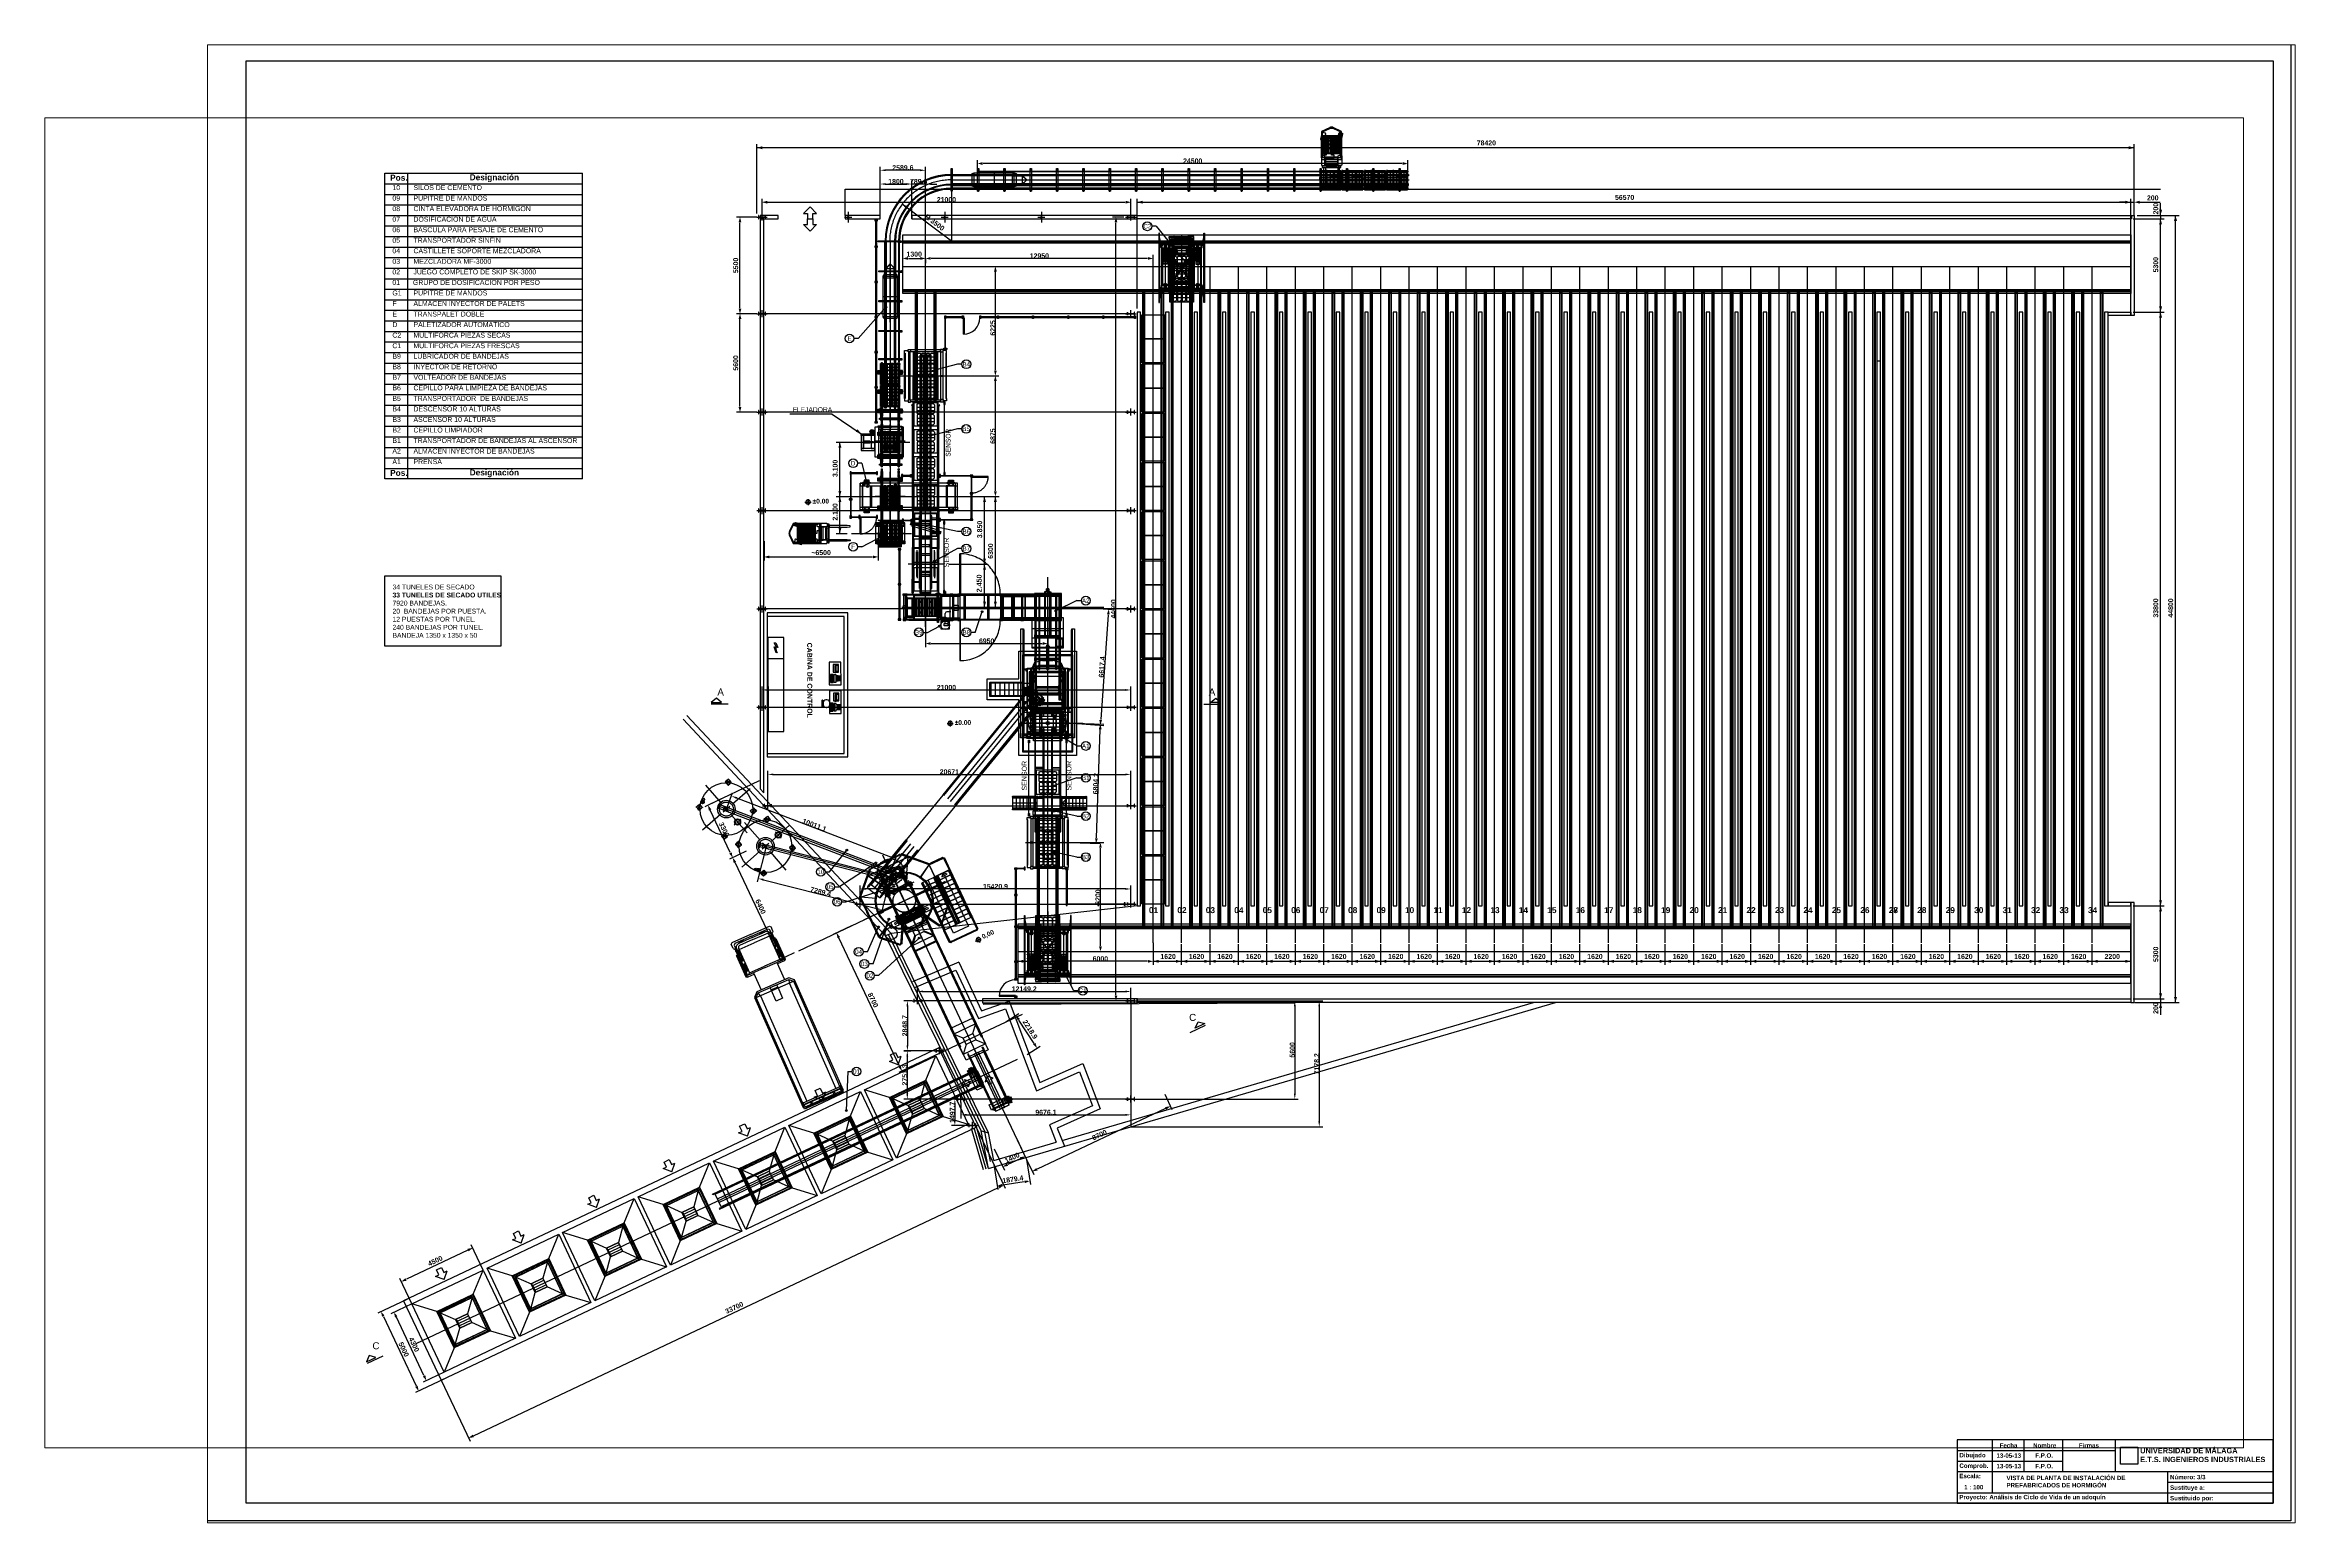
# Paper-space layout 'NAVE 1-100(A0)' of a CAD drawing. Extents: x -91 to 1189, y -4 to 838.
# The model-space entities are those that its viewports show. They can reach past a viewport. Long polylines and large blocks are cut down to what shows.
import ezdxf

# ---------------------------------------------------------------- set-up
doc = ezdxf.new("R2010")
doc.units = 0
doc.header["$LTSCALE"] = 508
doc.header["$PDMODE"] = 1
doc.header["$PDSIZE"] = -2
for name, pattern in [('STYLE_01', [0.416641, 0.208282, -0.208359]), ('STYLE_02', [0.694427, 0.486069, -0.208359]), ('STYLE_03', [1.25, 1.041641, -0.208359]), ('STYLE_06', [3.125, 2.083359, -0.347214, 0.347214, -0.347214]), ('STYLE_07', [1.875, 0.625, -0.208282, 0.625, -0.208359, 0.069427, -0.138931]), ('STYLE_12', [3.541641, 2.083359, -0.625, 0.277786, -0.555496]), ('STYLE_15', [3.541641, 2.152786, -0.486069, 0.416718, -0.486069])]:
    doc.linetypes.add(name, pattern=pattern)
doc.layers.get('0').update_dxf_attribs({"linetype": 'CONTINUOUS'})
doc.layers.get('DEFPOINTS').update_dxf_attribs({"linetype": 'CONTINUOUS'})
for name, color, linetype in [('arroyo', 160, 'CONTINUOUS'), ('CERCHAS', 211, 'CONTINUOUS'), ('COTAS', 30, 'CONTINUOUS'), ('cubierta2', 160, 'CONTINUOUS'), ('INSTALACION_NUEVA', 7, 'CONTINUOUS'), ('muro', 80, 'CONTINUOUS'), ('Vigas', 10, 'CONTINUOUS')]:
    doc.layers.add(name, color=color, linetype=linetype)
doc.layers.add('VP', color=18, linetype='CONTINUOUS', plot=False)
doc.styles.add('ARIAL', font='arial.ttf')
doc.styles.add('ARIAL-B', font='arialbd.ttf')
doc.styles.add('HELVETICA', font='')
doc.styles.add('HELVETICA-B', font='')
doc.styles.get('HELVETICA').set_extended_font_data('Helvetica')
doc.styles.get('HELVETICA-B').set_extended_font_data('Helvetica', bold=True)
doc.dimstyles.new('ISO', dxfattribs={"dimtxt": 282.222222, "dimasz": 317.5, "dimexe": 200, "dimexo": 0, "dimgap": 1, "dimtad": 1, "dimdec": 1, "dimzin": 15, "dimdsep": 46, "dimtxsty": 'ARIAL-B', "dimblk": 'VW_FILLEDARROW', "dimcen": 0, "dimadec": 0, "dimazin": 0, "dimtfac": 1, "dimtdec": 1, "dimtix": 1, "dimtmove": 0, "dimatfit": 0, "dimldrblk": 'VW_FILLEDARROW', "dimfxl": 1, "dimtolj": 1, "dimtzin": 15, "dimarcsym": 0})
picture_1 = doc.add_image_def('image1.png', size_in_pixel=(236, 236))

# ---------------------------------------------------------------- blocks, each defined once
blk = doc.blocks.new('*U945')
at = {"layer": 'INSTALACION_NUEVA', "color": 4, "linetype": 'Continuous'}
for points in [[(33548.7, 28789), (33548.7, -7311), (33418.7, -7311), (33418.7, 28789)], [(33516.7, 28789), (33516.7, -7311), (33450.7, -7311), (33450.7, 28789)]]:
    blk.add_lwpolyline(points, close=True, dxfattribs=at)
blk = doc.blocks.new('*U946')
at = {"layer": 'INSTALACION_NUEVA', "color": 4, "linetype": 'Continuous'}
for points in [[(32352.7, 28789), (32352.7, -7311), (32482.7, -7311), (32482.7, 28789)], [(32384.7, 28789), (32384.7, -7311), (32450.7, -7311), (32450.7, 28789)]]:
    blk.add_lwpolyline(points, close=True, dxfattribs=at)
blk = doc.blocks.new('*U947')
at = {"layer": 'INSTALACION_NUEVA', "color": 4}
for name in ['*U946', '*U945']:
    blk.add_blockref(name, (0, 0), dxfattribs=at)
blk = doc.blocks.new('*U194')
at = {"layer": 'INSTALACION_NUEVA', "color": 4, "linetype": 'Continuous'}
for points in [[(52970.7, -7313), (-10389.3, -7313), (-10389.3, -7443), (52970.7, -7443)], [(52970.7, -7345), (-10389.3, -7345), (-10389.3, -7411), (52970.7, -7411)]]:
    blk.add_lwpolyline(points, close=True, dxfattribs=at)
blk = doc.blocks.new('*U195')
at = {"layer": 'INSTALACION_NUEVA', "color": 4, "linetype": 'Continuous'}
for points in [[(52970.7, -10079), (-10389.3, -10079), (-10389.3, -10209), (52970.7, -10209)], [(52970.7, -10111), (-10389.3, -10111), (-10389.3, -10177), (52970.7, -10177)]]:
    blk.add_lwpolyline(points, close=True, dxfattribs=at)
blk = doc.blocks.new('*U196')
at = {"layer": 'INSTALACION_NUEVA', "color": 4, "linetype": 'STYLE_06'}
blk.add_line((-10389.3, -8761), (52970.7, -8761), dxfattribs=at)
at = {"layer": 'INSTALACION_NUEVA', "color": 1, "linetype": 'Continuous'}
blk.add_lwpolyline([(-10389.3, -10561), (52970.7, -10561), (52970.7, -7211), (-10389.3, -7211)], close=True, dxfattribs=at)
at = {"layer": 'INSTALACION_NUEVA', "color": 4}
for name in ['*U194', '*U195']:
    blk.add_blockref(name, (0, 0), dxfattribs=at)
blk = doc.blocks.new('*U123')
at = {"layer": 'INSTALACION_NUEVA', "color": 4, "linetype": 'Continuous'}
for points in [[(52970.7, 28791), (-16939.3, 28791), (-16939.3, 28921), (52970.7, 28921)], [(52970.7, 28823), (-16939.3, 28823), (-16939.3, 28889), (52970.7, 28889)]]:
    blk.add_lwpolyline(points, close=True, dxfattribs=at)
blk = doc.blocks.new('*U124')
at = {"layer": 'INSTALACION_NUEVA', "color": 4, "linetype": 'Continuous'}
for points in [[(52970.7, 31557), (-16939.3, 31557), (-16939.3, 31687), (52970.7, 31687)], [(52970.7, 31589), (-16939.3, 31589), (-16939.3, 31655), (52970.7, 31655)]]:
    blk.add_lwpolyline(points, close=True, dxfattribs=at)
blk = doc.blocks.new('*U125')
at = {"layer": 'INSTALACION_NUEVA', "color": 4, "linetype": 'STYLE_06'}
blk.add_line((-16939.3, 30239), (52970.7, 30239), dxfattribs=at)
at = {"layer": 'INSTALACION_NUEVA', "color": 1, "linetype": 'Continuous'}
blk.add_lwpolyline([(-16939.3, 32039), (52970.7, 32039), (52970.7, 28689), (-16939.3, 28689)], close=True, dxfattribs=at)
at = {"layer": 'INSTALACION_NUEVA', "color": 4}
for name in ['*U124', '*U123']:
    blk.add_blockref(name, (0, 0), dxfattribs=at)
blk = doc.blocks.new('*D1719')
at = {"layer": 'COTAS', "color": 0, "linetype": 'Continuous', "lineweight": -2}
for p, q in [((-27108.6, 212288.7), (-16485.5, 212288.7)), ((-16685.5, 211971.2), (-16685.5, 205428)), ((-27408.6, 205110.5), (-16485.5, 205110.5))]:
    blk.add_line(p, q, dxfattribs=at)
at = {"layer": 'COTAS', "color": 0, "linetype": 'Continuous'}
for points in [[(-16738.4, 211971.2), (-16632.6, 211971.2), (-16685.5, 212288.7)], [(-16738.4, 205428), (-16632.6, 205428), (-16685.5, 205110.5)]]:
    blk.add_solid(points, dxfattribs=at)
at = {"layer": 'DEFPOINTS', "color": 0, "linetype": 'Continuous'}
for p in [(-27108.6, 212288.7), (-27408.6, 205110.5), (-16685.5, 205110.5)]:
    blk.add_point(p, dxfattribs=at)
at = {"layer": 'COTAS', "color": 0, "linetype": 'Continuous', "insert": (-16830.7, 208699.6), "char_height": 282.22, "attachment_point": 5, "rotation": 90, "style": 'ARIAL-B'}
blk.add_mtext('\\A1;7178.2', dxfattribs=at)
blk = doc.blocks.new('*D1720')
at = {"layer": 'COTAS', "color": 0, "linetype": 'Continuous', "lineweight": -2}
for p, q in [((-40331.5, 209440), (-39936.5, 209440)), ((-40136.5, 209122.5), (-40136.5, 207006.2)), ((-37629.5, 206688.7), (-40336.5, 206688.7))]:
    blk.add_line(p, q, dxfattribs=at)
at = {"layer": 'COTAS', "color": 0, "linetype": 'Continuous'}
for points in [[(-40189.4, 209122.5), (-40083.6, 209122.5), (-40136.5, 209440)], [(-40189.4, 207006.2), (-40083.6, 207006.2), (-40136.5, 206688.7)]]:
    blk.add_solid(points, dxfattribs=at)
at = {"layer": 'DEFPOINTS', "color": 0, "linetype": 'Continuous'}
for p in [(-40331.5, 209440), (-40136.5, 206688.7), (-37629.5, 206688.7)]:
    blk.add_point(p, dxfattribs=at)
at = {"layer": 'COTAS', "color": 0, "linetype": 'Continuous', "insert": (-40281.6, 208064.3), "char_height": 282.22, "attachment_point": 5, "rotation": 90, "style": 'ARIAL-B'}
blk.add_mtext('\\A1;2751.3', dxfattribs=at)
blk = doc.blocks.new('*D1721')
at = {"layer": 'COTAS', "color": 0, "linetype": 'Continuous', "lineweight": -2}
for p, q in [((-27108.6, 212288.7), (-17877.1, 212288.7)), ((-18077.1, 211971.2), (-18077.1, 207006.2)), ((-27108.6, 206688.7), (-17877.1, 206688.7))]:
    blk.add_line(p, q, dxfattribs=at)
at = {"layer": 'COTAS', "color": 0, "linetype": 'Continuous'}
for points in [[(-18130, 211971.2), (-18024.1, 211971.2), (-18077.1, 212288.7)], [(-18130, 207006.2), (-18024.1, 207006.2), (-18077.1, 206688.7)]]:
    blk.add_solid(points, dxfattribs=at)
at = {"layer": 'DEFPOINTS', "color": 0, "linetype": 'Continuous'}
for p in [(-27108.6, 212288.7), (-27108.6, 206688.7), (-18077.1, 206688.7)]:
    blk.add_point(p, dxfattribs=at)
at = {"layer": 'COTAS', "color": 0, "linetype": 'Continuous', "insert": (-18222.1, 209488.7), "char_height": 282.22, "attachment_point": 5, "rotation": 90, "style": 'ARIAL-B'}
blk.add_mtext('\\A1;5600', dxfattribs=at)
blk = doc.blocks.new('VW_FILLEDARROW')
at = {"color": 0}
blk.add_solid([(0, 0), (-0.9302, -0.2492), (-0.9302, 0.2492)], dxfattribs=at)
blk = doc.blocks.new('*D1722')
at = {"layer": 'DEFPOINTS', "color": 0, "linetype": 'Continuous'}
for p in [(-43308.1, 216556.5), (-44167.6, 216150), (-39588.6, 208691.7)]:
    blk.add_point(p, dxfattribs=at)
at = {"layer": 'INSTALACION_NUEVA', "color": 0, "linetype": 'Continuous', "lineweight": -2}
for p, q in [((-43308.1, 216556.5), (-44348.4, 216064.5)), ((-40583.9, 208572.2), (-44031.9, 215863)), ((-39588.6, 208691.7), (-40628.9, 208199.7))]:
    blk.add_line(p, q, dxfattribs=at)
at = {"layer": 'INSTALACION_NUEVA', "color": 0, "linetype": 'Continuous', "lineweight": -2, "xscale": 317.5, "yscale": 317.5, "zscale": 317.5}
for p, rotation in [((-44167.6, 216150), 115.3107255779732), ((-40448.1, 208285.2), 295.3107255779732)]:
    blk.add_blockref('VW_FILLEDARROW', p, dxfattribs=dict(at, rotation=rotation))
at = {"layer": 'INSTALACION_NUEVA', "color": 0, "linetype": 'Continuous', "insert": (-42087.1, 212322), "char_height": 282.22, "attachment_point": 5, "rotation": 295.3107, "style": 'ARIAL-B'}
blk.add_mtext('\\A1;8700', dxfattribs=at)
blk = doc.blocks.new('*U1132')
at = {"layer": 'INSTALACION_NUEVA', "color": 4, "linetype": 'Continuous'}
for p, q in [((-17638.9, -14647), (-17352.3, -14511.5)), ((-17352.3, -14511.5), (-17216.8, -14798.1)), ((-17503.3, -14933.6), (-17638.9, -14647)), ((-17216.8, -14798.1), (-17025.1, -14707.4)), ((-17201, -15201), (-17025.1, -14707.4)), ((-17695, -15024.2), (-17503.3, -14933.6)), ((-17201, -15201), (-17695, -15024.2))]:
    blk.add_line(p, q, dxfattribs=at)
blk = doc.blocks.new('*U1016')
at = {"layer": 'INSTALACION_NUEVA', "color": 1, "linetype": 'Continuous'}
blk.add_lwpolyline([(-15606.5, -16233.4), (-17595.3, -17174), (-17638.1, -17083.6), (-15649.3, -16143)], close=True, dxfattribs=at)
at = {"layer": 'INSTALACION_NUEVA', "color": 5, "linetype": 'Continuous'}
for points in [[(-15610.8, -16224.4), (-17599.6, -17164.9), (-17633.8, -17092.6), (-15645, -16152.1)], [(-15610.8, -16224.4), (-15619.8, -16228.7), (-15654, -16156.3), (-15645, -16152.1)], [(-15692.2, -16262.9), (-15701.2, -16267.1), (-15735.4, -16194.8), (-15726.4, -16190.5)], [(-17552.4, -17054.1), (-17518.2, -17126.5), (-17509.2, -17122.2), (-17543.4, -17049.9)], [(-17633.8, -17092.6), (-17599.6, -17164.9), (-17590.6, -17160.7), (-17624.8, -17088.3)]]:
    blk.add_lwpolyline(points, close=True, dxfattribs=at)
blk = doc.blocks.new('*U1017')
at = {"layer": 'INSTALACION_NUEVA', "color": 1, "linetype": 'Continuous'}
blk.add_lwpolyline([(-14751.5, -18041.4), (-14841.9, -18084.2), (-15696.9, -16276.2), (-15606.5, -16233.4)], close=True, dxfattribs=at)
at = {"layer": 'INSTALACION_NUEVA', "color": 4, "linetype": 'Continuous'}
blk.add_lwpolyline([(-14760.5, -18045.7), (-14832.8, -18079.9), (-15687.9, -16271.9), (-15615.6, -16237.7)], close=True, dxfattribs=at)
blk = doc.blocks.new('*U1018')
at = {"layer": 'INSTALACION_NUEVA', "color": 1, "linetype": 'Continuous'}
blk.add_lwpolyline([(-14708.7, -18131.8), (-14751.5, -18041.4), (-16740.3, -18982), (-16697.5, -19072.4)], close=True, dxfattribs=at)
at = {"layer": 'INSTALACION_NUEVA', "color": 5, "linetype": 'Continuous'}
for points in [[(-14713, -18122.8), (-14747.2, -18050.5), (-16736, -18991), (-16701.8, -19063.3)], [(-14713, -18122.8), (-14747.2, -18050.5), (-14756.2, -18054.7), (-14722, -18127.1)], [(-14794.3, -18161.3), (-14828.6, -18088.9), (-14837.6, -18093.2), (-14803.4, -18165.5)], [(-16620.4, -19024.9), (-16654.6, -18952.5), (-16645.6, -18948.3), (-16611.4, -19020.6)], [(-16701.8, -19063.3), (-16736, -18991), (-16727, -18986.8), (-16692.8, -19059.1)]]:
    blk.add_lwpolyline(points, close=True, dxfattribs=at)
blk = doc.blocks.new('*U1019')
at = {"layer": 'INSTALACION_NUEVA', "color": 1, "linetype": 'Continuous'}
blk.add_lwpolyline([(-17595.3, -17174), (-16740.3, -18982), (-16649.9, -18939.2), (-17504.9, -17131.2)], close=True, dxfattribs=at)
at = {"layer": 'INSTALACION_NUEVA', "color": 4, "linetype": 'Continuous'}
blk.add_lwpolyline([(-17586.3, -17169.7), (-16731.2, -18977.7), (-16658.9, -18943.5), (-17514, -17135.5)], close=True, dxfattribs=at)
blk = doc.blocks.new('*U1020')
at = {"layer": 'INSTALACION_NUEVA', "color": 1, "linetype": 'Continuous'}
for p, q in [((-15696.9, -16276.2), (-15952, -17198.8)), ((-17504.9, -17131.2), (-16630, -17519.4)), ((-14841.9, -18084.2), (-15716.8, -17696)), ((-16649.9, -18939.2), (-16394.8, -18016.6))]:
    blk.add_line(p, q, dxfattribs=at)
for points in [[(-14841.9, -18084.2), (-16649.9, -18939.2), (-17504.9, -17131.2), (-15696.9, -16276.2)], [(-16630, -17519.4), (-16394.8, -18016.6), (-15716.8, -17696), (-15952, -17198.8)]]:
    blk.add_lwpolyline(points, close=True, dxfattribs=at)
blk = doc.blocks.new('*U1021')
at = {"layer": 'INSTALACION_NUEVA', "color": 1, "linetype": 'Continuous'}
for p, q in [((-16531.3, -17611.1), (-16630, -17519.4)), ((-16403.1, -17882.3), (-16394.8, -18016.6))]:
    blk.add_line(p, q, dxfattribs=at)
for points in [[(-16630, -17519.4), (-15952, -17198.8), (-15716.8, -17696), (-16394.8, -18016.6)], [(-16531.3, -17611.1), (-15898.5, -17311.8), (-15770.3, -17583), (-16403.1, -17882.3)]]:
    blk.add_lwpolyline(points, close=True, dxfattribs=at)
blk = doc.blocks.new('*U1022')
at = {"layer": 'INSTALACION_NUEVA', "color": 4}
for name in ['*U1016', '*U1017', '*U1019', '*U1021', '*U1018']:
    blk.add_blockref(name, (0, 0), dxfattribs=at)
at = {"layer": 'INSTALACION_NUEVA', "color": 1}
blk.add_blockref('*U1020', (0, 0), dxfattribs=at)
blk = doc.blocks.new('*U1023')
at = {"layer": 'INSTALACION_NUEVA', "color": 1, "linetype": 'Continuous'}
for p, q in [((-15625.4, -16076.4), (-15058.6, -14702.2)), ((-17704.7, -17059.8), (-19126.6, -16626)), ((-14642.1, -18155.7), (-13220.2, -18589.4)), ((-16721.3, -19139), (-17288.2, -20513.2))]:
    blk.add_line(p, q, dxfattribs=at)
for points in [[(-13220.2, -18589.4), (-17288.2, -20513.2), (-19126.6, -16626), (-15058.6, -14702.2)], [(-14642.1, -18155.7), (-16721.3, -19139), (-17704.7, -17059.8), (-15625.4, -16076.4)]]:
    blk.add_lwpolyline(points, close=True, dxfattribs=at)
at = {"layer": 'INSTALACION_NUEVA', "color": 4}
blk.add_blockref('*U1022', (0, 0), dxfattribs=at)
blk = doc.blocks.new('*U1024')
at = {"layer": 'INSTALACION_NUEVA', "color": 1, "linetype": 'Continuous'}
blk.add_lwpolyline([(-19900.5, -18264.2), (-21889.3, -19204.7), (-21932.1, -19114.3), (-19943.3, -18173.8)], close=True, dxfattribs=at)
at = {"layer": 'INSTALACION_NUEVA', "color": 5, "linetype": 'Continuous'}
for points in [[(-19904.8, -18255.1), (-21893.6, -19195.7), (-21927.8, -19123.4), (-19939, -18182.8)], [(-19904.8, -18255.1), (-19913.8, -18259.4), (-19948, -18187.1), (-19939, -18182.8)], [(-19986.2, -18293.6), (-19995.2, -18297.9), (-20029.4, -18225.6), (-20020.4, -18221.3)], [(-21846.5, -19084.9), (-21812.3, -19157.2), (-21803.2, -19152.9), (-21837.4, -19080.6)], [(-21927.8, -19123.4), (-21893.6, -19195.7), (-21884.6, -19191.4), (-21918.8, -19119.1)]]:
    blk.add_lwpolyline(points, close=True, dxfattribs=at)
blk = doc.blocks.new('*U1025')
at = {"layer": 'INSTALACION_NUEVA', "color": 1, "linetype": 'Continuous'}
blk.add_lwpolyline([(-19045.5, -20072.2), (-19135.9, -20114.9), (-19990.9, -18306.9), (-19900.5, -18264.2)], close=True, dxfattribs=at)
at = {"layer": 'INSTALACION_NUEVA', "color": 4, "linetype": 'Continuous'}
blk.add_lwpolyline([(-19054.5, -20076.5), (-19126.8, -20110.7), (-19981.9, -18302.7), (-19909.6, -18268.5)], close=True, dxfattribs=at)
blk = doc.blocks.new('*U1026')
at = {"layer": 'INSTALACION_NUEVA', "color": 1, "linetype": 'Continuous'}
blk.add_lwpolyline([(-19002.7, -20162.6), (-19045.5, -20072.2), (-21034.3, -21012.7), (-20991.5, -21103.1)], close=True, dxfattribs=at)
at = {"layer": 'INSTALACION_NUEVA', "color": 5, "linetype": 'Continuous'}
for points in [[(-19007, -20153.5), (-19041.2, -20081.2), (-21030, -21021.8), (-20995.8, -21094.1)], [(-19007, -20153.5), (-19041.2, -20081.2), (-19050.2, -20085.5), (-19016, -20157.8)], [(-19088.4, -20192), (-19122.6, -20119.7), (-19131.6, -20124), (-19097.4, -20196.3)], [(-20914.4, -21055.6), (-20948.6, -20983.3), (-20939.6, -20979), (-20905.4, -21051.3)], [(-20995.8, -21094.1), (-21030, -21021.8), (-21021, -21017.5), (-20986.8, -21089.8)]]:
    blk.add_lwpolyline(points, close=True, dxfattribs=at)
blk = doc.blocks.new('*U1027')
at = {"layer": 'INSTALACION_NUEVA', "color": 1, "linetype": 'Continuous'}
blk.add_lwpolyline([(-21889.3, -19204.7), (-21034.3, -21012.7), (-20943.9, -20970), (-21798.9, -19162)], close=True, dxfattribs=at)
at = {"layer": 'INSTALACION_NUEVA', "color": 4, "linetype": 'Continuous'}
blk.add_lwpolyline([(-21880.3, -19200.5), (-21025.2, -21008.5), (-20952.9, -20974.3), (-21808, -19166.3)], close=True, dxfattribs=at)
blk = doc.blocks.new('*U1028')
at = {"layer": 'INSTALACION_NUEVA', "color": 1, "linetype": 'Continuous'}
for p, q in [((-19990.9, -18306.9), (-20246, -19229.5)), ((-21798.9, -19162), (-20924, -19550.2)), ((-19135.9, -20114.9), (-20010.8, -19726.7)), ((-20943.9, -20970), (-20688.8, -20047.4))]:
    blk.add_line(p, q, dxfattribs=at)
for points in [[(-19135.9, -20114.9), (-20943.9, -20970), (-21798.9, -19162), (-19990.9, -18306.9)], [(-20924, -19550.2), (-20688.8, -20047.4), (-20010.8, -19726.7), (-20246, -19229.5)]]:
    blk.add_lwpolyline(points, close=True, dxfattribs=at)
blk = doc.blocks.new('*U1029')
at = {"layer": 'INSTALACION_NUEVA', "color": 1, "linetype": 'Continuous'}
for p, q in [((-20825.3, -19641.8), (-20924, -19550.2)), ((-20697.1, -19913), (-20688.8, -20047.4))]:
    blk.add_line(p, q, dxfattribs=at)
for points in [[(-20924, -19550.2), (-20246, -19229.5), (-20010.8, -19726.7), (-20688.8, -20047.4)], [(-20825.3, -19641.8), (-20192.5, -19342.5), (-20064.3, -19613.7), (-20697.1, -19913)]]:
    blk.add_lwpolyline(points, close=True, dxfattribs=at)
blk = doc.blocks.new('*U1030')
at = {"layer": 'INSTALACION_NUEVA', "color": 4}
for name in ['*U1024', '*U1025', '*U1027', '*U1029', '*U1026']:
    blk.add_blockref(name, (0, 0), dxfattribs=at)
at = {"layer": 'INSTALACION_NUEVA', "color": 1}
blk.add_blockref('*U1028', (0, 0), dxfattribs=at)
blk = doc.blocks.new('*U1031')
at = {"layer": 'INSTALACION_NUEVA', "color": 1, "linetype": 'Continuous'}
for p, q in [((-19919.5, -18107.2), (-19352.6, -16732.9)), ((-21998.7, -19090.5), (-23420.6, -18656.8)), ((-18936.1, -20186.4), (-17514.2, -20620.1)), ((-21015.4, -21169.7), (-21582.2, -22544))]:
    blk.add_line(p, q, dxfattribs=at)
for points in [[(-17514.2, -20620.1), (-21582.2, -22544), (-23420.6, -18656.8), (-19352.6, -16732.9)], [(-18936.1, -20186.4), (-21015.4, -21169.7), (-21998.7, -19090.5), (-19919.5, -18107.2)]]:
    blk.add_lwpolyline(points, close=True, dxfattribs=at)
at = {"layer": 'INSTALACION_NUEVA', "color": 4}
blk.add_blockref('*U1030', (0, 0), dxfattribs=at)
blk = doc.blocks.new('*U1032')
at = {"layer": 'INSTALACION_NUEVA', "color": 1, "linetype": 'Continuous'}
blk.add_lwpolyline([(-24194.5, -20294.9), (-26183.3, -21235.5), (-26226.1, -21145.1), (-24237.3, -20204.5)], close=True, dxfattribs=at)
at = {"layer": 'INSTALACION_NUEVA', "color": 5, "linetype": 'Continuous'}
for points in [[(-24198.8, -20285.9), (-26187.6, -21226.4), (-26221.8, -21154.1), (-24233, -20213.6)], [(-24198.8, -20285.9), (-24207.9, -20290.2), (-24242.1, -20217.8), (-24233, -20213.6)], [(-24280.2, -20324.4), (-24289.2, -20328.6), (-24323.4, -20256.3), (-24314.4, -20252)], [(-26140.5, -21115.7), (-26106.3, -21188), (-26097.2, -21183.7), (-26131.4, -21111.4)], [(-26221.8, -21154.1), (-26187.6, -21226.4), (-26178.6, -21222.2), (-26212.8, -21149.9)]]:
    blk.add_lwpolyline(points, close=True, dxfattribs=at)
blk = doc.blocks.new('*U1033')
at = {"layer": 'INSTALACION_NUEVA', "color": 1, "linetype": 'Continuous'}
blk.add_lwpolyline([(-23339.5, -22102.9), (-23429.9, -22145.7), (-24284.9, -20337.7), (-24194.5, -20294.9)], close=True, dxfattribs=at)
at = {"layer": 'INSTALACION_NUEVA', "color": 4, "linetype": 'Continuous'}
blk.add_lwpolyline([(-23348.5, -22107.2), (-23420.9, -22141.4), (-24275.9, -20333.4), (-24203.6, -20299.2)], close=True, dxfattribs=at)
blk = doc.blocks.new('*U1034')
at = {"layer": 'INSTALACION_NUEVA', "color": 1, "linetype": 'Continuous'}
blk.add_lwpolyline([(-23296.7, -22193.3), (-23339.5, -22102.9), (-25328.3, -23043.5), (-25285.5, -23133.9)], close=True, dxfattribs=at)
at = {"layer": 'INSTALACION_NUEVA', "color": 5, "linetype": 'Continuous'}
for points in [[(-23301, -22184.3), (-23335.2, -22112), (-25324, -23052.5), (-25289.8, -23124.9)], [(-23301, -22184.3), (-23335.2, -22112), (-23344.3, -22116.2), (-23310.1, -22188.6)], [(-23382.4, -22222.8), (-23416.6, -22150.5), (-23425.6, -22154.7), (-23391.4, -22227)], [(-25208.5, -23086.4), (-25242.7, -23014.1), (-25233.6, -23009.8), (-25199.4, -23082.1)], [(-25289.8, -23124.9), (-25324, -23052.5), (-25315, -23048.3), (-25280.8, -23120.6)]]:
    blk.add_lwpolyline(points, close=True, dxfattribs=at)
blk = doc.blocks.new('*U1035')
at = {"layer": 'INSTALACION_NUEVA', "color": 1, "linetype": 'Continuous'}
blk.add_lwpolyline([(-26183.3, -21235.5), (-25328.3, -23043.5), (-25237.9, -23000.7), (-26092.9, -21192.7)], close=True, dxfattribs=at)
at = {"layer": 'INSTALACION_NUEVA', "color": 4, "linetype": 'Continuous'}
blk.add_lwpolyline([(-26174.3, -21231.2), (-25319.3, -23039.2), (-25246.9, -23005), (-26102, -21197)], close=True, dxfattribs=at)
blk = doc.blocks.new('*U1036')
at = {"layer": 'INSTALACION_NUEVA', "color": 1, "linetype": 'Continuous'}
for p, q in [((-24284.9, -20337.7), (-24540, -21260.3)), ((-26092.9, -21192.7), (-25218, -21580.9)), ((-23429.9, -22145.7), (-24304.8, -21757.5)), ((-25237.9, -23000.7), (-24982.9, -22078.1))]:
    blk.add_line(p, q, dxfattribs=at)
for points in [[(-23429.9, -22145.7), (-25237.9, -23000.7), (-26092.9, -21192.7), (-24284.9, -20337.7)], [(-25218, -21580.9), (-24982.9, -22078.1), (-24304.8, -21757.5), (-24540, -21260.3)]]:
    blk.add_lwpolyline(points, close=True, dxfattribs=at)
blk = doc.blocks.new('*U1037')
at = {"layer": 'INSTALACION_NUEVA', "color": 1, "linetype": 'Continuous'}
for p, q in [((-25119.3, -21672.6), (-25218, -21580.9)), ((-24991.1, -21943.8), (-24982.9, -22078.1))]:
    blk.add_line(p, q, dxfattribs=at)
for points in [[(-25218, -21580.9), (-24540, -21260.3), (-24304.8, -21757.5), (-24982.9, -22078.1)], [(-25119.3, -21672.6), (-24486.5, -21373.3), (-24358.3, -21644.5), (-24991.1, -21943.8)]]:
    blk.add_lwpolyline(points, close=True, dxfattribs=at)
blk = doc.blocks.new('*U1038')
at = {"layer": 'INSTALACION_NUEVA', "color": 4}
for name in ['*U1032', '*U1033', '*U1035', '*U1037', '*U1034']:
    blk.add_blockref(name, (0, 0), dxfattribs=at)
at = {"layer": 'INSTALACION_NUEVA', "color": 1}
blk.add_blockref('*U1036', (0, 0), dxfattribs=at)
blk = doc.blocks.new('*U1039')
at = {"layer": 'INSTALACION_NUEVA', "color": 1, "linetype": 'Continuous'}
for p, q in [((-24213.5, -20138), (-23646.6, -18763.7)), ((-26292.7, -21121.3), (-27714.6, -20687.5)), ((-23230.2, -22217.2), (-21808.2, -22650.9)), ((-25309.4, -23200.5), (-25876.2, -24574.8))]:
    blk.add_line(p, q, dxfattribs=at)
for points in [[(-21808.2, -22650.9), (-25876.2, -24574.8), (-27714.6, -20687.5), (-23646.6, -18763.7)], [(-23230.2, -22217.2), (-25309.4, -23200.5), (-26292.7, -21121.3), (-24213.5, -20138)]]:
    blk.add_lwpolyline(points, close=True, dxfattribs=at)
at = {"layer": 'INSTALACION_NUEVA', "color": 4}
blk.add_blockref('*U1038', (0, 0), dxfattribs=at)
blk = doc.blocks.new('*U1040')
at = {"layer": 'INSTALACION_NUEVA', "color": 1, "linetype": 'Continuous'}
blk.add_lwpolyline([(-28488.6, -22325.7), (-30477.4, -23266.2), (-30520.1, -23175.8), (-28531.3, -22235.3)], close=True, dxfattribs=at)
at = {"layer": 'INSTALACION_NUEVA', "color": 5, "linetype": 'Continuous'}
for points in [[(-28492.8, -22316.6), (-30481.6, -23257.2), (-30515.8, -23184.9), (-28527, -22244.3)], [(-28492.8, -22316.6), (-28501.9, -22320.9), (-28536.1, -22248.6), (-28527, -22244.3)], [(-28574.2, -22355.1), (-28583.2, -22359.4), (-28617.4, -22287.1), (-28608.4, -22282.8)], [(-30434.5, -23146.4), (-30400.3, -23218.7), (-30391.2, -23214.5), (-30425.4, -23142.1)], [(-30515.8, -23184.9), (-30481.6, -23257.2), (-30472.6, -23252.9), (-30506.8, -23180.6)]]:
    blk.add_lwpolyline(points, close=True, dxfattribs=at)
blk = doc.blocks.new('*U1041')
at = {"layer": 'INSTALACION_NUEVA', "color": 1, "linetype": 'Continuous'}
blk.add_lwpolyline([(-27633.5, -24133.7), (-27723.9, -24176.4), (-28579, -22368.4), (-28488.6, -22325.7)], close=True, dxfattribs=at)
at = {"layer": 'INSTALACION_NUEVA', "color": 4, "linetype": 'Continuous'}
blk.add_lwpolyline([(-27642.5, -24138), (-27714.9, -24172.2), (-28569.9, -22364.2), (-28497.6, -22330)], close=True, dxfattribs=at)
blk = doc.blocks.new('*U1042')
at = {"layer": 'INSTALACION_NUEVA', "color": 1, "linetype": 'Continuous'}
blk.add_lwpolyline([(-27590.7, -24224.1), (-27633.5, -24133.7), (-29622.3, -25074.2), (-29579.6, -25164.6)], close=True, dxfattribs=at)
at = {"layer": 'INSTALACION_NUEVA', "color": 5, "linetype": 'Continuous'}
for points in [[(-27595, -24215), (-27629.2, -24142.7), (-29618, -25083.3), (-29583.8, -25155.6)], [(-27595, -24215), (-27629.2, -24142.7), (-27638.3, -24147), (-27604.1, -24219.3)], [(-27676.4, -24253.5), (-27710.6, -24181.2), (-27719.6, -24185.5), (-27685.4, -24257.8)], [(-29502.5, -25117.1), (-29536.7, -25044.8), (-29527.6, -25040.5), (-29493.4, -25112.9)], [(-29583.8, -25155.6), (-29618, -25083.3), (-29609, -25079), (-29574.8, -25151.3)]]:
    blk.add_lwpolyline(points, close=True, dxfattribs=at)
blk = doc.blocks.new('*U1043')
at = {"layer": 'INSTALACION_NUEVA', "color": 1, "linetype": 'Continuous'}
blk.add_lwpolyline([(-30477.4, -23266.2), (-29622.3, -25074.2), (-29531.9, -25031.5), (-30387, -23223.5)], close=True, dxfattribs=at)
at = {"layer": 'INSTALACION_NUEVA', "color": 4, "linetype": 'Continuous'}
blk.add_lwpolyline([(-30468.3, -23262), (-29613.3, -25070), (-29540.9, -25035.8), (-30396, -23227.8)], close=True, dxfattribs=at)
blk = doc.blocks.new('*U1044')
at = {"layer": 'INSTALACION_NUEVA', "color": 1, "linetype": 'Continuous'}
for p, q in [((-28579, -22368.4), (-28834, -23291)), ((-30387, -23223.5), (-29512, -23611.7)), ((-27723.9, -24176.4), (-28598.9, -23788.2)), ((-29531.9, -25031.5), (-29276.9, -24108.9))]:
    blk.add_line(p, q, dxfattribs=at)
for points in [[(-27723.9, -24176.4), (-29531.9, -25031.5), (-30387, -23223.5), (-28579, -22368.4)], [(-29512, -23611.7), (-29276.9, -24108.9), (-28598.9, -23788.2), (-28834, -23291)]]:
    blk.add_lwpolyline(points, close=True, dxfattribs=at)
blk = doc.blocks.new('*U1045')
at = {"layer": 'INSTALACION_NUEVA', "color": 1, "linetype": 'Continuous'}
for p, q in [((-29413.4, -23703.3), (-29512, -23611.7)), ((-29285.1, -23974.5), (-29276.9, -24108.9))]:
    blk.add_line(p, q, dxfattribs=at)
for points in [[(-29512, -23611.7), (-28834, -23291), (-28598.9, -23788.2), (-29276.9, -24108.9)], [(-29413.4, -23703.3), (-28780.6, -23404), (-28652.3, -23675.2), (-29285.1, -23974.5)]]:
    blk.add_lwpolyline(points, close=True, dxfattribs=at)
blk = doc.blocks.new('*U1046')
at = {"layer": 'INSTALACION_NUEVA', "color": 4}
for name in ['*U1040', '*U1041', '*U1043', '*U1045', '*U1042']:
    blk.add_blockref(name, (0, 0), dxfattribs=at)
at = {"layer": 'INSTALACION_NUEVA', "color": 1}
blk.add_blockref('*U1044', (0, 0), dxfattribs=at)
blk = doc.blocks.new('*U1047')
at = {"layer": 'INSTALACION_NUEVA', "color": 1, "linetype": 'Continuous'}
for p, q in [((-28507.5, -22168.7), (-27940.6, -20794.4)), ((-30586.7, -23152), (-32008.6, -22718.3)), ((-27524.2, -24247.9), (-26102.2, -24681.6)), ((-29603.4, -25231.2), (-30170.3, -26605.5))]:
    blk.add_line(p, q, dxfattribs=at)
for points in [[(-26102.2, -24681.6), (-30170.3, -26605.5), (-32008.6, -22718.3), (-27940.6, -20794.4)], [(-27524.2, -24247.9), (-29603.4, -25231.2), (-30586.7, -23152), (-28507.5, -22168.7)]]:
    blk.add_lwpolyline(points, close=True, dxfattribs=at)
at = {"layer": 'INSTALACION_NUEVA', "color": 4}
blk.add_blockref('*U1046', (0, 0), dxfattribs=at)
blk = doc.blocks.new('*U1048')
at = {"layer": 'INSTALACION_NUEVA', "color": 1, "linetype": 'Continuous'}
blk.add_lwpolyline([(-32782.6, -24356.4), (-34771.4, -25297), (-34814.1, -25206.6), (-32825.3, -24266)], close=True, dxfattribs=at)
at = {"layer": 'INSTALACION_NUEVA', "color": 5, "linetype": 'Continuous'}
for points in [[(-32786.8, -24347.4), (-34775.6, -25288), (-34809.9, -25215.6), (-32821, -24275.1)], [(-32786.8, -24347.4), (-32795.9, -24351.7), (-32830.1, -24279.4), (-32821, -24275.1)], [(-32868.2, -24385.9), (-32877.2, -24390.1), (-32911.4, -24317.8), (-32902.4, -24313.6)], [(-34728.5, -25177.2), (-34694.3, -25249.5), (-34685.2, -25245.2), (-34719.5, -25172.9)], [(-34809.9, -25215.6), (-34775.6, -25288), (-34766.6, -25283.7), (-34800.8, -25211.4)]]:
    blk.add_lwpolyline(points, close=True, dxfattribs=at)
blk = doc.blocks.new('*U1049')
at = {"layer": 'INSTALACION_NUEVA', "color": 1, "linetype": 'Continuous'}
blk.add_lwpolyline([(-31927.5, -26164.4), (-32017.9, -26207.2), (-32873, -24399.2), (-32782.6, -24356.4)], close=True, dxfattribs=at)
at = {"layer": 'INSTALACION_NUEVA', "color": 4, "linetype": 'Continuous'}
blk.add_lwpolyline([(-31936.6, -26168.7), (-32008.9, -26202.9), (-32863.9, -24394.9), (-32791.6, -24360.7)], close=True, dxfattribs=at)
blk = doc.blocks.new('*U1050')
at = {"layer": 'INSTALACION_NUEVA', "color": 1, "linetype": 'Continuous'}
blk.add_lwpolyline([(-31884.8, -26254.8), (-31927.5, -26164.4), (-33916.3, -27105), (-33873.6, -27195.4)], close=True, dxfattribs=at)
at = {"layer": 'INSTALACION_NUEVA', "color": 5, "linetype": 'Continuous'}
for points in [[(-31889, -26245.8), (-31923.2, -26173.5), (-33912, -27114), (-33877.8, -27186.4)], [(-31889, -26245.8), (-31923.2, -26173.5), (-31932.3, -26177.8), (-31898.1, -26250.1)], [(-31970.4, -26284.3), (-32004.6, -26212), (-32013.6, -26216.2), (-31979.4, -26288.6)], [(-33796.5, -27147.9), (-33830.7, -27075.6), (-33821.6, -27071.3), (-33787.4, -27143.6)], [(-33877.8, -27186.4), (-33912, -27114), (-33903, -27109.8), (-33868.8, -27182.1)]]:
    blk.add_lwpolyline(points, close=True, dxfattribs=at)
blk = doc.blocks.new('*U1051')
at = {"layer": 'INSTALACION_NUEVA', "color": 1, "linetype": 'Continuous'}
blk.add_lwpolyline([(-34771.4, -25297), (-33916.3, -27105), (-33825.9, -27062.2), (-34681, -25254.2)], close=True, dxfattribs=at)
at = {"layer": 'INSTALACION_NUEVA', "color": 4, "linetype": 'Continuous'}
blk.add_lwpolyline([(-34762.3, -25292.7), (-33907.3, -27100.7), (-33835, -27066.5), (-34690, -25258.5)], close=True, dxfattribs=at)
blk = doc.blocks.new('*U1052')
at = {"layer": 'INSTALACION_NUEVA', "color": 1, "linetype": 'Continuous'}
for p, q in [((-32873, -24399.2), (-33128, -25321.8)), ((-34681, -25254.2), (-33806, -25642.4)), ((-32017.9, -26207.2), (-32892.9, -25819)), ((-33825.9, -27062.2), (-33570.9, -26139.6))]:
    blk.add_line(p, q, dxfattribs=at)
for points in [[(-32017.9, -26207.2), (-33825.9, -27062.2), (-34681, -25254.2), (-32873, -24399.2)], [(-33806, -25642.4), (-33570.9, -26139.6), (-32892.9, -25819), (-33128, -25321.8)]]:
    blk.add_lwpolyline(points, close=True, dxfattribs=at)
blk = doc.blocks.new('*U1053')
at = {"layer": 'INSTALACION_NUEVA', "color": 1, "linetype": 'Continuous'}
for p, q in [((-33707.4, -25734.1), (-33806, -25642.4)), ((-33579.1, -26005.3), (-33570.9, -26139.6))]:
    blk.add_line(p, q, dxfattribs=at)
for points in [[(-33806, -25642.4), (-33128, -25321.8), (-32892.9, -25819), (-33570.9, -26139.6)], [(-33707.4, -25734.1), (-33074.6, -25434.8), (-32946.3, -25706), (-33579.1, -26005.3)]]:
    blk.add_lwpolyline(points, close=True, dxfattribs=at)
blk = doc.blocks.new('*U1054')
at = {"layer": 'INSTALACION_NUEVA', "color": 4}
for name in ['*U1048', '*U1049', '*U1051', '*U1053', '*U1050']:
    blk.add_blockref(name, (0, 0), dxfattribs=at)
at = {"layer": 'INSTALACION_NUEVA', "color": 1}
blk.add_blockref('*U1052', (0, 0), dxfattribs=at)
blk = doc.blocks.new('*U1055')
at = {"layer": 'INSTALACION_NUEVA', "color": 1, "linetype": 'Continuous'}
for p, q in [((-32801.5, -24199.5), (-32234.6, -22825.2)), ((-34880.7, -25182.8), (-36302.6, -24749)), ((-31818.2, -26278.7), (-30396.3, -26712.4)), ((-33897.4, -27262), (-34464.3, -28636.3))]:
    blk.add_line(p, q, dxfattribs=at)
for points in [[(-30396.3, -26712.4), (-34464.3, -28636.3), (-36302.6, -24749), (-32234.6, -22825.2)], [(-31818.2, -26278.7), (-33897.4, -27262), (-34880.7, -25182.8), (-32801.5, -24199.5)]]:
    blk.add_lwpolyline(points, close=True, dxfattribs=at)
at = {"layer": 'INSTALACION_NUEVA', "color": 4}
blk.add_blockref('*U1054', (0, 0), dxfattribs=at)
blk = doc.blocks.new('*U1056')
at = {"layer": 'INSTALACION_NUEVA', "color": 1, "linetype": 'Continuous'}
blk.add_lwpolyline([(-37076.6, -26387.2), (-39065.4, -27327.8), (-39108.1, -27237.4), (-37119.3, -26296.8)], close=True, dxfattribs=at)
at = {"layer": 'INSTALACION_NUEVA', "color": 5, "linetype": 'Continuous'}
for points in [[(-37080.9, -26378.2), (-39069.7, -27318.7), (-39103.9, -27246.4), (-37115.1, -26305.8)], [(-37080.9, -26378.2), (-37089.9, -26382.4), (-37124.1, -26310.1), (-37115.1, -26305.8)], [(-37162.2, -26416.6), (-37171.3, -26420.9), (-37205.5, -26348.6), (-37196.4, -26344.3)], [(-39022.5, -27207.9), (-38988.3, -27280.2), (-38979.3, -27276), (-39013.5, -27203.6)], [(-39103.9, -27246.4), (-39069.7, -27318.7), (-39060.6, -27314.4), (-39094.8, -27242.1)]]:
    blk.add_lwpolyline(points, close=True, dxfattribs=at)
blk = doc.blocks.new('*U1057')
at = {"layer": 'INSTALACION_NUEVA', "color": 1, "linetype": 'Continuous'}
blk.add_lwpolyline([(-36221.5, -28195.2), (-36311.9, -28237.9), (-37167, -26429.9), (-37076.6, -26387.2)], close=True, dxfattribs=at)
at = {"layer": 'INSTALACION_NUEVA', "color": 4, "linetype": 'Continuous'}
blk.add_lwpolyline([(-36230.6, -28199.5), (-36302.9, -28233.7), (-37157.9, -26425.7), (-37085.6, -26391.5)], close=True, dxfattribs=at)
blk = doc.blocks.new('*U1058')
at = {"layer": 'INSTALACION_NUEVA', "color": 1, "linetype": 'Continuous'}
blk.add_lwpolyline([(-36178.8, -28285.6), (-36221.5, -28195.2), (-38210.3, -29135.8), (-38167.6, -29226.2)], close=True, dxfattribs=at)
at = {"layer": 'INSTALACION_NUEVA', "color": 5, "linetype": 'Continuous'}
for points in [[(-36183, -28276.6), (-36217.3, -28204.2), (-38206.1, -29144.8), (-38171.9, -29217.1)], [(-36183, -28276.6), (-36217.3, -28204.2), (-36226.3, -28208.5), (-36192.1, -28280.8)], [(-36264.4, -28315), (-36298.6, -28242.7), (-36307.7, -28247), (-36273.4, -28319.3)], [(-38090.5, -29178.6), (-38124.7, -29106.3), (-38115.7, -29102), (-38081.5, -29174.4)], [(-38171.9, -29217.1), (-38206.1, -29144.8), (-38197, -29140.5), (-38162.8, -29212.8)]]:
    blk.add_lwpolyline(points, close=True, dxfattribs=at)
blk = doc.blocks.new('*U1059')
at = {"layer": 'INSTALACION_NUEVA', "color": 1, "linetype": 'Continuous'}
blk.add_lwpolyline([(-39065.4, -27327.8), (-38210.3, -29135.8), (-38119.9, -29093), (-38975, -27285)], close=True, dxfattribs=at)
at = {"layer": 'INSTALACION_NUEVA', "color": 4, "linetype": 'Continuous'}
blk.add_lwpolyline([(-39056.3, -27323.5), (-38201.3, -29131.5), (-38129, -29097.3), (-38984, -27289.3)], close=True, dxfattribs=at)
blk = doc.blocks.new('*U1060')
at = {"layer": 'INSTALACION_NUEVA', "color": 1, "linetype": 'Continuous'}
for p, q in [((-37167, -26429.9), (-37422, -27352.5)), ((-38975, -27285), (-38100, -27673.2)), ((-36311.9, -28237.9), (-37186.9, -27849.8)), ((-38119.9, -29093), (-37864.9, -28170.4))]:
    blk.add_line(p, q, dxfattribs=at)
for points in [[(-36311.9, -28237.9), (-38119.9, -29093), (-38975, -27285), (-37167, -26429.9)], [(-38100, -27673.2), (-37864.9, -28170.4), (-37186.9, -27849.8), (-37422, -27352.5)]]:
    blk.add_lwpolyline(points, close=True, dxfattribs=at)
blk = doc.blocks.new('*U1061')
at = {"layer": 'INSTALACION_NUEVA', "color": 1, "linetype": 'Continuous'}
for p, q in [((-38001.4, -27764.8), (-38100, -27673.2)), ((-37873.1, -28036), (-37864.9, -28170.4))]:
    blk.add_line(p, q, dxfattribs=at)
for points in [[(-38100, -27673.2), (-37422, -27352.5), (-37186.9, -27849.8), (-37864.9, -28170.4)], [(-38001.4, -27764.8), (-37368.6, -27465.5), (-37240.3, -27736.8), (-37873.1, -28036)]]:
    blk.add_lwpolyline(points, close=True, dxfattribs=at)
blk = doc.blocks.new('*U1062')
at = {"layer": 'INSTALACION_NUEVA', "color": 4}
for name in ['*U1056', '*U1057', '*U1059', '*U1061', '*U1058']:
    blk.add_blockref(name, (0, 0), dxfattribs=at)
at = {"layer": 'INSTALACION_NUEVA', "color": 1}
blk.add_blockref('*U1060', (0, 0), dxfattribs=at)
blk = doc.blocks.new('*U1063')
at = {"layer": 'INSTALACION_NUEVA', "color": 1, "linetype": 'Continuous'}
for p, q in [((-37095.5, -26230.2), (-36528.6, -24855.9)), ((-39174.7, -27213.5), (-40596.6, -26779.8)), ((-36112.2, -28309.4), (-34690.3, -28743.1)), ((-38191.4, -29292.7), (-38758.3, -30667))]:
    blk.add_line(p, q, dxfattribs=at)
for points in [[(-34690.3, -28743.1), (-38758.3, -30667), (-40596.6, -26779.8), (-36528.6, -24855.9)], [(-36112.2, -28309.4), (-38191.4, -29292.7), (-39174.7, -27213.5), (-37095.5, -26230.2)]]:
    blk.add_lwpolyline(points, close=True, dxfattribs=at)
at = {"layer": 'INSTALACION_NUEVA', "color": 4}
blk.add_blockref('*U1062', (0, 0), dxfattribs=at)
blk = doc.blocks.new('*U1064')
at = {"layer": 'INSTALACION_NUEVA', "color": 1, "linetype": 'Continuous'}
blk.add_lwpolyline([(-41370.6, -28417.9), (-43359.4, -29358.5), (-43402.2, -29268.1), (-41413.3, -28327.5)], close=True, dxfattribs=at)
at = {"layer": 'INSTALACION_NUEVA', "color": 5, "linetype": 'Continuous'}
for points in [[(-41374.9, -28408.9), (-43363.7, -29349.5), (-43397.9, -29277.1), (-41409.1, -28336.6)], [(-41374.9, -28408.9), (-41383.9, -28413.2), (-41418.1, -28340.9), (-41409.1, -28336.6)], [(-41456.2, -28447.4), (-41465.3, -28451.7), (-41499.5, -28379.3), (-41490.4, -28375.1)], [(-43316.5, -29238.7), (-43282.3, -29311), (-43273.3, -29306.7), (-43307.5, -29234.4)], [(-43397.9, -29277.1), (-43363.7, -29349.5), (-43354.6, -29345.2), (-43388.8, -29272.9)]]:
    blk.add_lwpolyline(points, close=True, dxfattribs=at)
blk = doc.blocks.new('*U1065')
at = {"layer": 'INSTALACION_NUEVA', "color": 1, "linetype": 'Continuous'}
blk.add_lwpolyline([(-40515.5, -30225.9), (-40605.9, -30268.7), (-41461, -28460.7), (-41370.6, -28417.9)], close=True, dxfattribs=at)
at = {"layer": 'INSTALACION_NUEVA', "color": 4, "linetype": 'Continuous'}
blk.add_lwpolyline([(-40524.6, -30230.2), (-40596.9, -30264.4), (-41452, -28456.4), (-41379.6, -28422.2)], close=True, dxfattribs=at)
blk = doc.blocks.new('*U1066')
at = {"layer": 'INSTALACION_NUEVA', "color": 1, "linetype": 'Continuous'}
blk.add_lwpolyline([(-40472.8, -30316.3), (-40515.5, -30225.9), (-42504.3, -31166.5), (-42461.6, -31256.9)], close=True, dxfattribs=at)
at = {"layer": 'INSTALACION_NUEVA', "color": 5, "linetype": 'Continuous'}
for points in [[(-40477.1, -30307.3), (-40511.3, -30235), (-42500.1, -31175.5), (-42465.9, -31247.9)], [(-40477.1, -30307.3), (-40511.3, -30235), (-40520.3, -30239.3), (-40486.1, -30311.6)], [(-40558.4, -30345.8), (-40592.6, -30273.5), (-40601.7, -30277.7), (-40567.5, -30350.1)], [(-42384.5, -31209.4), (-42418.7, -31137.1), (-42409.7, -31132.8), (-42375.5, -31205.1)], [(-42465.9, -31247.9), (-42500.1, -31175.5), (-42491, -31171.3), (-42456.8, -31243.6)]]:
    blk.add_lwpolyline(points, close=True, dxfattribs=at)
blk = doc.blocks.new('*U1067')
at = {"layer": 'INSTALACION_NUEVA', "color": 1, "linetype": 'Continuous'}
blk.add_lwpolyline([(-43359.4, -29358.5), (-42504.3, -31166.5), (-42413.9, -31123.8), (-43269, -29315.8)], close=True, dxfattribs=at)
at = {"layer": 'INSTALACION_NUEVA', "color": 4, "linetype": 'Continuous'}
blk.add_lwpolyline([(-43350.4, -29354.2), (-42495.3, -31162.2), (-42423, -31128), (-43278, -29320)], close=True, dxfattribs=at)
blk = doc.blocks.new('*U1068')
at = {"layer": 'INSTALACION_NUEVA', "color": 1, "linetype": 'Continuous'}
for p, q in [((-41461, -28460.7), (-41716, -29383.3)), ((-43269, -29315.8), (-42394, -29703.9)), ((-40605.9, -30268.7), (-41480.9, -29880.5)), ((-42413.9, -31123.8), (-42158.9, -30201.2))]:
    blk.add_line(p, q, dxfattribs=at)
for points in [[(-40605.9, -30268.7), (-42413.9, -31123.8), (-43269, -29315.8), (-41461, -28460.7)], [(-42394, -29703.9), (-42158.9, -30201.2), (-41480.9, -29880.5), (-41716, -29383.3)]]:
    blk.add_lwpolyline(points, close=True, dxfattribs=at)
blk = doc.blocks.new('*U1069')
at = {"layer": 'INSTALACION_NUEVA', "color": 1, "linetype": 'Continuous'}
for p, q in [((-42295.4, -29795.6), (-42394, -29703.9)), ((-42167.1, -30066.8), (-42158.9, -30201.2))]:
    blk.add_line(p, q, dxfattribs=at)
for points in [[(-42394, -29703.9), (-41716, -29383.3), (-41480.9, -29880.5), (-42158.9, -30201.2)], [(-42295.4, -29795.6), (-41662.6, -29496.3), (-41534.3, -29767.5), (-42167.1, -30066.8)]]:
    blk.add_lwpolyline(points, close=True, dxfattribs=at)
blk = doc.blocks.new('*U1070')
at = {"layer": 'INSTALACION_NUEVA', "color": 4}
for name in ['*U1064', '*U1065', '*U1067', '*U1069', '*U1066']:
    blk.add_blockref(name, (0, 0), dxfattribs=at)
at = {"layer": 'INSTALACION_NUEVA', "color": 1}
blk.add_blockref('*U1068', (0, 0), dxfattribs=at)
blk = doc.blocks.new('*U1071')
at = {"layer": 'INSTALACION_NUEVA', "color": 1, "linetype": 'Continuous'}
for p, q in [((-41389.5, -28261), (-40822.6, -26886.7)), ((-43468.7, -29244.3), (-44890.7, -28810.6)), ((-40406.2, -30340.2), (-38984.3, -30773.9)), ((-42485.4, -31323.5), (-43052.3, -32697.8))]:
    blk.add_line(p, q, dxfattribs=at)
for points in [[(-38984.3, -30773.9), (-43052.3, -32697.8), (-44890.7, -28810.6), (-40822.6, -26886.7)], [(-40406.2, -30340.2), (-42485.4, -31323.5), (-43468.7, -29244.3), (-41389.5, -28261)]]:
    blk.add_lwpolyline(points, close=True, dxfattribs=at)
at = {"layer": 'INSTALACION_NUEVA', "color": 4}
blk.add_blockref('*U1070', (0, 0), dxfattribs=at)
blk = doc.blocks.new('*U1072')
at = {"layer": 'INSTALACION_NUEVA', "color": 1, "linetype": 'Continuous'}
blk.add_lwpolyline([(-12754.1, -18756.4), (-14891.7, -14236.4), (-45356.6, -28644), (-43219, -33164)], close=True, dxfattribs=at)
at = {"layer": 'INSTALACION_NUEVA', "color": 6}
for name in ['*U1023', '*U1031', '*U1039', '*U1047', '*U1055', '*U1063', '*U1071']:
    blk.add_blockref(name, (0, 0), dxfattribs=at)
blk = doc.blocks.new('*U986')
at = {"layer": 'INSTALACION_NUEVA', "color": 4, "linetype": 'STYLE_02'}
for p, q in [((-12950.4, -13429.2), (-12777.8, -12858.6)), ((-13492.8, -13685.7), (-14043.4, -13457.1)), ((-12779.4, -13790.8), (-12228.9, -14019.3)), ((-13321.8, -14047.3), (-13494.5, -14617.9))]:
    blk.add_line(p, q, dxfattribs=at)
for points in [[(-12934.3, -12527.7), (-12072.4, -14350.2), (-13338, -14948.7), (-14199.9, -13126.3)], [(-12777.8, -12858.6), (-12228.9, -14019.3), (-13494.5, -14617.9), (-14043.4, -13457.1)], [(-12950.4, -13429.2), (-12779.4, -13790.8), (-13321.8, -14047.3), (-13492.8, -13685.7)]]:
    blk.add_lwpolyline(points, close=True, dxfattribs=at)
blk = doc.blocks.new('*U987')
at = {"layer": 'INSTALACION_NUEVA', "color": 7, "linetype": 'Continuous'}
for points in [[(-12408.8, -13594.5), (-15374.1, -7324.3), (-15437.4, -7354.2), (-12472.1, -13624.4)], [(-13647.3, -14180.2), (-13710.5, -14210.1), (-16675.9, -7939.9), (-16612.6, -7910)]]:
    blk.add_lwpolyline(points, close=True, dxfattribs=at)
at = {"layer": 'INSTALACION_NUEVA', "color": 4}
blk.add_blockref('*U986', (0, 0), dxfattribs=at)
blk = doc.blocks.new('*U686')
at = {"layer": 'INSTALACION_NUEVA', "color": 4, "linetype": 'Continuous'}
for p, q in [((-25601.2, -7792), (-24522.7, -7315.8)), ((-24522.7, -7315.8), (-24441.6, -7347.2)), ((-24333.7, -7591.4), (-24441.6, -7347.2)), ((-25558.3, -7889.3), (-24609.5, -7470.4)), ((-24609.5, -7470.4), (-24528.4, -7501.8)), ((-24528.4, -7501.8), (-24432.5, -7719.1)), ((-24333.7, -7591.4), (-24365.1, -7672.5)), ((-24838.9, -7608.4), (-25072.4, -7711.5)), ((-24817.5, -7656.9), (-24838.9, -7608.4)), ((-24875.6, -7613.7), (-25051.1, -7691.2)), ((-24862.4, -7618.8), (-24875.6, -7613.7)), ((-25523.3, -7968.6), (-24769.8, -7635.8)), ((-24438.7, -7705), (-24365.1, -7672.5)), ((-25051.1, -7691.2), (-25056.2, -7704.3)), ((-24455.4, -7710.4), (-24452.6, -7716.9)), ((-24382.4, -7738.4), (-24454.9, -7710.4)), ((-25072.4, -7711.5), (-25051, -7760)), ((-24452.2, -7716.4), (-24385.8, -7747.1)), ((-24428.9, -7727.2), (-24396.6, -7800.4)), ((-24383.8, -7737.9), (-24370.8, -7732.2)), ((-24370.8, -7732.2), (-24356.5, -7764.6)), ((-24417.6, -7752.8), (-24395, -7742.9)), ((-24385.8, -7747.1), (-24371.6, -7779.3)), ((-24351.5, -7792.1), (-24382.4, -7738.4)), ((-25472.3, -8083.9), (-24718.9, -7751.2)), ((-24451.4, -7759.2), (-24461.2, -7976.1)), ((-24395.4, -7786), (-24407.5, -7932.1)), ((-24371.9, -7779.5), (-24361.2, -7793.6)), ((-25601.2, -7792), (-26679.8, -8268.3)), ((-24361.2, -7793.6), (-24360.3, -7813.1)), ((-24351.7, -7792.7), (-24351.4, -7815.8)), ((-24340.3, -7913.8), (-24328.9, -7788.7)), ((-24566.8, -7810.1), (-23947.5, -9212.6)), ((-24360.3, -7813.1), (-24351, -7816.7)), ((-24331.8, -7820.6), (-24271.6, -7956.9)), ((-24455.2, -7843.4), (-24444.5, -7829.8)), ((-24428.7, -7831.9), (-24444.5, -7829.8)), ((-24428.7, -7831.9), (-24403.8, -7888.2)), ((-25558.3, -7889.3), (-26507, -8308.3)), ((-24534.6, -7883), (-25393.6, -8262.3)), ((-24506.4, -7888.8), (-24461.2, -7976.1)), ((-24377.5, -7923.7), (-24378.6, -7986.6)), ((-24369.5, -7927.6), (-24377.5, -7924.5)), ((-24368.8, -7927), (-24371, -7992.9)), ((-24338.9, -7931), (-23765.6, -9229.2)), ((-24370.1, -7964.6), (-24171.2, -8415)), ((-24271.6, -7956.9), (-24318.3, -7977.5)), ((-25523.3, -7968.6), (-26276.7, -8301.3)), ((-24423.8, -8061.5), (-24463.3, -7972)), ((-24378.6, -7986.6), (-24429.9, -8071.7)), ((-24300.5, -8012.1), (-24243.2, -7986.8)), ((-24243.2, -7986.8), (-23670.4, -9284)), ((-24162.1, -8018.2), (-24243.2, -7986.8)), ((-24371, -7992.9), (-24421.7, -8084.9)), ((-24162.1, -8018.2), (-23638.9, -9202.9)), ((-24430.4, -8072.6), (-24422.4, -8085.7)), ((-24252, -8450.6), (-24417.1, -8076.6)), ((-25472.3, -8083.9), (-26225.8, -8416.6)), ((-26250.5, -8231.7), (-26017, -8128.6)), ((-26221.9, -8208.2), (-26046.4, -8130.7)), ((-26046.4, -8130.7), (-26033.2, -8135.8)), ((-26017, -8128.6), (-25995.6, -8177.1)), ((-26227, -8221.4), (-26221.9, -8208.2)), ((-26229.1, -8280.2), (-26250.5, -8231.7)), ((-26679.8, -8268.3), (-26711.2, -8349.4)), ((-26252.5, -8641.6), (-25393.6, -8262.3)), ((-26507, -8308.3), (-26538.4, -8389.4)), ((-26603.3, -8593.6), (-26711.2, -8349.4)), ((-26538.4, -8389.4), (-26442.5, -8606.7)), ((-24179.1, -8435.2), (-24171.2, -8415)), ((-24179.1, -8435.2), (-24231.7, -8458.5)), ((-24258.9, -8507.2), (-24112.9, -8442.8)), ((-24252, -8450.6), (-24231.7, -8458.5)), ((-26284.7, -8568.7), (-25665.4, -9971.2)), ((-26603.3, -8593.6), (-26522.2, -8625)), ((-26448.7, -8592.6), (-26522.2, -8625)), ((-26461.9, -8656.7), (-26433.8, -8584.2)), ((-26431.1, -8590.2), (-26453.2, -8660)), ((-26433.4, -8583.9), (-26430.5, -8590.3)), ((-26438.9, -8614.8), (-26406.6, -8688)), ((-26400, -8619.6), (-26233.1, -8758.6)), ((-26427.6, -8640.4), (-26450.1, -8650.4)), ((-24143.4, -8658.4), (-24094.6, -8636.8)), ((-24094.6, -8636.8), (-24074.4, -8644.7)), ((-24074.4, -8644.7), (-23906.8, -9024)), ((-26461.3, -8655.3), (-26474.3, -8661)), ((-26443, -8715.6), (-26461.9, -8656.7)), ((-24151.3, -8678.7), (-24143.4, -8658.4)), ((-26474.3, -8661), (-26460, -8693.5)), ((-26453.2, -8660), (-26439, -8692.2)), ((-26267.2, -8666.4), (-26233.1, -8758.6)), ((-26418, -8679.2), (-26301.9, -8768.6)), ((-26361.6, -8685.4), (-26352.5, -8672.4)), ((-26335.2, -8673.6), (-26352.5, -8672.4)), ((-23983.8, -9058), (-24151.3, -8678.7)), ((-26438.6, -8692.2), (-26435.4, -8709.5)), ((-26361.6, -8685.4), (-26336.8, -8741.7)), ((-26435.4, -8709.5), (-26421.5, -8723.3)), ((-26442.5, -8716), (-26425.6, -8731.7)), ((-26360.6, -8806), (-26460.7, -8730.1)), ((-26421.5, -8723.3), (-26425.2, -8732.6)), ((-26435.2, -8749.4), (-26375.1, -8885.7)), ((-26195.2, -8843.8), (-26234.7, -8754.2)), ((-26330.8, -8793.7), (-26327.7, -8785.7)), ((-26328.2, -8785.1), (-26281, -8826.7)), ((-26331.6, -8793.8), (-26281.5, -8836.5)), ((-26348.9, -8818.6), (-25775.6, -10116.8)), ((-26303, -8818.1), (-26104.1, -9268.5)), ((-26281.5, -8836.5), (-26179.3, -8861)), ((-26281, -8826.7), (-26183.5, -8846.1)), ((-26182.6, -8846.4), (-26178.3, -8861.1)), ((-26023.4, -9232.9), (-26188.5, -8858.8)), ((-26375.1, -8885.7), (-26328.3, -8865.1)), ((-26314.8, -8901.6), (-26372.1, -8926.9)), ((-26403.5, -9008), (-26372.1, -8926.9)), ((-26372.1, -8926.9), (-25799.3, -10224.1)), ((-26403.5, -9008), (-25880.4, -10192.7)), ((-23906.8, -9024), (-23914.7, -9044.3)), ((-23914.7, -9044.3), (-23963.5, -9065.9)), ((-23963.5, -9065.9), (-23983.8, -9058)), ((-23638.9, -9202.9), (-23670.4, -9284)), ((-23947.5, -9212.6), (-24806.4, -9591.9)), ((-26023.4, -9232.9), (-26031.2, -9253.1)), ((-24770.6, -9673), (-23765.6, -9229.2)), ((-26083.9, -9276.4), (-26031.2, -9253.1)), ((-25976.9, -9265.9), (-26122.9, -9330.3)), ((-26083.9, -9276.4), (-26104.1, -9268.5)), ((-23670.4, -9284), (-23727.7, -9309.3)), ((-23727.7, -9309.3), (-24068.4, -9459.8)), ((-24106.4, -9379.7), (-23675.7, -10355)), ((-25943, -9453), (-25991.7, -9474.6)), ((-25922.7, -9460.9), (-25943, -9453)), ((-25755.2, -9840.2), (-25922.7, -9460.9)), ((-25991.7, -9474.6), (-25999.6, -9494.8)), ((-25999.6, -9494.8), (-25832.1, -9874.2)), ((-25665.4, -9971.2), (-24806.4, -9591.9)), ((-24770.6, -9673), (-25775.6, -10116.8)), ((-25763, -9860.5), (-25755.2, -9840.2)), ((-25811.8, -9882.1), (-25763, -9860.5)), ((-25832.1, -9874.2), (-25811.8, -9882.1)), ((-25434.9, -9966.3), (-25004.2, -10941.6)), ((-25741.9, -10198.8), (-25401.2, -10048.3)), ((-25880.4, -10192.7), (-25799.3, -10224.1)), ((-25799.3, -10224.1), (-25741.9, -10198.8)), ((-23433.5, -10344.2), (-23398.5, -10547.4)), ((-23169.8, -10446.4), (-23089.3, -10410.9)), ((-25277.4, -11377.1), (-23169.8, -10446.4)), ((-23398.5, -10547.4), (-20745.3, -16555.7)), ((-23001.2, -10610.3), (-23081.7, -10645.9)), ((-25048.7, -11276.1), (-25175.3, -11113.4)), ((-25048.7, -11276.1), (-22395.5, -17284.4)), ((-25277.4, -11377.1), (-25357.9, -11412.7)), ((-25269.8, -11612.1), (-25189.3, -11576.6))]:
    blk.add_line(p, q, dxfattribs=at)
for points in [[(-22668.4, -17503.3), (-20399.7, -16501.5), (-23104, -10377.5), (-23435.7, -10249), (-25244.1, -11047.6), (-25372.6, -11379.3)], [(-23433.5, -10344.2), (-23169.8, -10446.4), (-20516.6, -16454.7), (-22624.2, -17385.4), (-25277.4, -11377.1), (-25175.3, -11113.4)], [(-24121.4, -10648), (-24060.8, -10785.2), (-24426.7, -10946.8), (-24487.3, -10809.6)], [(-24060.8, -10785.2), (-23781, -11419), (-24146.9, -11580.6), (-24426.7, -10946.8)], [(-20493.7, -16387.7), (-20436.3, -16517.7), (-20480.2, -16537.1), (-20537.6, -16407.1)], [(-20399.7, -16501.5), (-20331, -16657), (-22599.7, -17658.8), (-22668.4, -17503.3)], [(-20440.3, -16508.5), (-20331.3, -16755.5), (-22526.7, -17725), (-22635.8, -17478)], [(-20499.4, -16572.8), (-20418.6, -16755.8), (-22467.7, -17660.7), (-22548.5, -17477.7)], [(-20851.6, -16728.4), (-20770.8, -16911.3), (-20834.8, -16939.6), (-20915.6, -16756.6)], [(-21491.9, -17011.1), (-21411.1, -17194.1), (-21475.2, -17222.4), (-21556, -17039.4)], [(-22132.3, -17293.9), (-22051.5, -17476.9), (-22115.5, -17505.1), (-22196.3, -17322.2)], [(-22645.3, -17337.8), (-22587.9, -17467.8), (-22631.8, -17487.2), (-22689.2, -17357.2)]]:
    blk.add_lwpolyline(points, close=True, dxfattribs=at)
for centre, radius, start, end in [((-24672.3, -7856.7), 241.4, 23.8256, 113.8256), ((-24672.3, -7856.7), 115.3, 23.8256, 113.8256), ((-24362.6, -7799.5), 35.4, 113.8904, 157.6793), ((-24362.6, -7799.5), 35.4, 17.6428, 97.8288), ((-24611.9, -7935.4), 115.3, 23.8256, 61.0304), ((-24373.4, -7925.2), 35, 157.5767, 262.2227), ((-24373.4, -7925.2), 35, 272.261, 18.8654), ((-26179.2, -8522.1), 241.4, 113.8256, 203.8256), ((-26179.2, -8522.1), 115.3, 113.8256, 203.8256), ((-26161.7, -8619.8), 115.3, 166.6208, 203.8256), ((-26430.1, -8712.4), 35.4, 69.9709, 113.7608), ((-26430.1, -8712.4), 35.4, 129.8222, 210.0077), ((-26329.9, -8789.1), 35, 325.4288, 70.0746), ((-26329.9, -8789.1), 35, 208.7861, 315.3899), ((-23828.9, -8918.5), 317.1, 248.0551, 281.5201), ((-25962.6, -9860.7), 317.1, 306.131, 339.5961)]:
    blk.add_arc(centre, radius, start, end, dxfattribs=at)
blk = doc.blocks.new('*D1723')
at = {"layer": 'DEFPOINTS', "color": 0, "linetype": 'Continuous'}
for p in [(-36209.3, 205091), (-34652.7, 201799.7), (-66674.2, 190683.3)]:
    blk.add_point(p, dxfattribs=at)
at = {"layer": 'INSTALACION_NUEVA', "color": 0, "linetype": 'Continuous', "lineweight": -2}
for p, q in [((-36209.3, 205091), (-34567.2, 201618.9)), ((-64830.6, 187527.8), (-34939.8, 201664)), ((-66674.2, 190683.3), (-65032.1, 187211.3))]:
    blk.add_line(p, q, dxfattribs=at)
at = {"layer": 'INSTALACION_NUEVA', "color": 0, "linetype": 'Continuous', "lineweight": -2, "xscale": 317.5, "yscale": 317.5, "zscale": 317.5}
for p, rotation in [((-34652.7, 201799.7), 25.31072557797324), ((-65117.6, 187392.1), 205.3107255779732)]:
    blk.add_blockref('VW_FILLEDARROW', p, dxfattribs=dict(at, rotation=rotation))
at = {"layer": 'INSTALACION_NUEVA', "color": 0, "linetype": 'Continuous', "insert": (-49989.5, 194816.5), "char_height": 282.22, "attachment_point": 5, "rotation": 25.3107, "style": 'ARIAL-B'}
blk.add_mtext('\\A1;33700', dxfattribs=at)
blk = doc.blocks.new('*U1002')
at = {"layer": 'INSTALACION_NUEVA', "color": 5, "linetype": 'Continuous'}
for points in [[(-13017.3, -15344.6), (-12988.5, -15405.4), (-13135.9, -15475.1), (-13164.6, -15414.3)], [(-12866.8, -15349.2), (-12821, -15446), (-12959.4, -15511.4), (-13005.1, -15414.6)], [(-12852.5, -15379.5), (-12835.4, -15415.7), (-13082.2, -15532.4), (-13099.3, -15496.2)], [(-12941.8, -15373.1), (-12890.9, -15480.7), (-12945.2, -15506.3), (-12996, -15398.7)], [(-12843.9, -15397.6), (-12835.4, -15415.7), (-13082.2, -15532.4), (-13090.7, -15514.3)], [(-13003.4, -15418.3), (-12961.1, -15507.8), (-13069.5, -15559.1), (-13111.9, -15469.6)], [(-13045, -15429.6), (-13041.8, -15436.4), (-13078, -15453.5), (-13081.2, -15446.8)]]:
    blk.add_lwpolyline(points, close=True, dxfattribs=at)
blk = doc.blocks.new('*U1003')
at = {"layer": 'INSTALACION_NUEVA', "color": 5, "linetype": 'Continuous'}
for points in [[(-12942.9, -15505.2), (-12893.2, -15481.7), (-12863, -15545.5), (-12912.7, -15569)], [(-12917.2, -15571.2), (-12858.5, -15543.4), (-12474.2, -16356), (-12533, -16383.8)], [(-12448.5, -16421.9), (-12478.7, -16358.1), (-12528.4, -16381.6), (-12498.3, -16445.4)]]:
    blk.add_lwpolyline(points, close=True, dxfattribs=at)
blk = doc.blocks.new('*U1004')
at = {"layer": 'INSTALACION_NUEVA', "color": 5, "linetype": 'Continuous'}
blk.add_lwpolyline([(-13020.3, -15646.9), (-12903.7, -15902.8), (-12780.7, -16162.9), (-12656.9, -16415.3), (-12371.2, -16280.2), (-12487.8, -16024.3), (-12610.8, -15764.3), (-12734.6, -15511.8)], close=True, dxfattribs=at)
blk = doc.blocks.new('*U1005')
at = {"layer": 'INSTALACION_NUEVA', "color": 5, "linetype": 'STYLE_15'}
blk.add_line((-12926.6, -15475.4), (-12521.4, -16332.3), dxfattribs=at)
at = {"layer": 'INSTALACION_NUEVA', "color": 5}
for name in ['*U1002', '*U1003', '*U1004']:
    blk.add_blockref(name, (0, 0), dxfattribs=at)
blk = doc.blocks.new('*U1006')
at = {"layer": 'INSTALACION_NUEVA', "color": 5, "linetype": 'Continuous'}
blk.add_lwpolyline([(-12704.5, -15525.2), (-12362.4, -16248.4), (-27269.4, -23298.4), (-27611.5, -22575.2)], close=True, dxfattribs=at)
at = {"layer": 'INSTALACION_NUEVA', "color": 4, "linetype": 'Continuous'}
blk.add_lwpolyline([(-12584.8, -15778.3), (-12482.1, -15995.3), (-27389.1, -23045.2), (-27491.8, -22828.3)], close=True, dxfattribs=at)
at = {"layer": 'INSTALACION_NUEVA', "color": 5}
blk.add_blockref('*U1005', (0, 0), dxfattribs=at)
blk = doc.blocks.new('*U1007')
at = {"layer": 'INSTALACION_NUEVA', "color": 4, "linetype": 'Continuous'}
for p, q in [((-13119.2, -15489.1), (-13097.9, -15534.3)), ((-13085.9, -15501), (-13131.1, -15522.4))]:
    blk.add_line(p, q, dxfattribs=at)
blk = doc.blocks.new('*U1008')
at = {"layer": 'INSTALACION_NUEVA', "color": 1, "linetype": 'Continuous'}
blk.add_lwpolyline([(-13097.7, -15628.2), (-13025.4, -15594), (-13089.5, -15458.4), (-13161.8, -15492.6)], close=True, dxfattribs=at)
at = {"layer": 'INSTALACION_NUEVA', "color": 4, "linetype": 'STYLE_03'}
blk.add_lwpolyline([(-13091.3, -15625.2), (-13031.7, -15597), (-13095.8, -15461.4), (-13155.5, -15489.6)], close=True, dxfattribs=at)
at = {"layer": 'INSTALACION_NUEVA', "color": 1, "linetype": 'Continuous'}
blk.add_circle((-13108.5, -15511.7), 9, dxfattribs=at)
at = {"layer": 'INSTALACION_NUEVA', "color": 4}
blk.add_blockref('*U1007', (0, 0), dxfattribs=at)
blk = doc.blocks.new('*U1009')
at = {"layer": 'INSTALACION_NUEVA', "color": 5, "linetype": 'Continuous'}
for points in [[(-12826.5, -15500), (-12809.4, -15536.1), (-12948.2, -15601.8), (-12965.3, -15565.6)], [(-12965.3, -15565.6), (-12948.2, -15601.8), (-27470.1, -22469.6), (-27487.2, -22433.4)], [(-27487.2, -22433.4), (-27470.1, -22469.6), (-27761.6, -22607.4), (-27778.7, -22571.3)]]:
    blk.add_lwpolyline(points, close=True, dxfattribs=at)
blk = doc.blocks.new('*U1010')
at = {"layer": 'INSTALACION_NUEVA', "color": 5, "linetype": 'Continuous'}
for points in [[(-12559.1, -16424.4), (-12420.3, -16358.8), (-12437.4, -16322.6), (-12576.2, -16388.3)], [(-27081, -23292.2), (-12559.1, -16424.4), (-12576.2, -16388.3), (-27098.1, -23256)], [(-27372.5, -23430.1), (-27081, -23292.2), (-27098.1, -23256), (-27389.6, -23393.9)]]:
    blk.add_lwpolyline(points, close=True, dxfattribs=at)
blk = doc.blocks.new('*U1011')
at = {"layer": 'INSTALACION_NUEVA', "color": 5, "linetype": 'Continuous'}
blk.add_lwpolyline([(-13245.8, -15548.9), (-12947.5, -15407.9), (-12425.9, -16510.7), (-12724.2, -16651.8)], close=True, dxfattribs=at)
blk = doc.blocks.new('*U1012')
at = {"layer": 'INSTALACION_NUEVA', "color": 4, "linetype": 'STYLE_06'}
blk.add_line((-13127.4, -15413.3), (-12914.5, -15863.5), dxfattribs=at)
at = {"layer": 'INSTALACION_NUEVA', "color": 4, "linetype": 'Continuous'}
for points in [[(-13090.4, -15379.2), (-13062.6, -15438), (-13149.4, -15479), (-13177.2, -15420.3)], [(-13103.9, -15463), (-13038.8, -15432.2), (-13031.4, -15429.6), (-13023.7, -15428.5), (-13015.8, -15428.8), (-13008.2, -15430.7), (-13001.1, -15434.1), (-12994.8, -15438.8), (-12989.6, -15444.6), (-12985.5, -15451.3), (-12932.7, -15562.9), (-12880, -15674.6), (-12877.3, -15682), (-12876.2, -15689.7), (-12876.5, -15697.6), (-12878.4, -15705.2), (-12881.8, -15712.3), (-12886.5, -15718.6), (-12892.3, -15723.8), (-12899, -15727.9), (-12964.1, -15758.6), (-13029.2, -15789.4), (-13036.6, -15792.1), (-13044.3, -15793.2), (-13052.2, -15792.8), (-13059.8, -15790.9), (-13066.9, -15787.6), (-13073.2, -15782.9), (-13078.4, -15777.1), (-13082.4, -15770.4), (-13135.2, -15658.7), (-13188, -15547.1), (-13190.7, -15539.7), (-13191.8, -15531.9), (-13191.5, -15524.1), (-13189.5, -15516.5), (-13186.2, -15509.4), (-13181.5, -15503.1), (-13175.7, -15497.8), (-13169, -15493.8), (-13103.9, -15463)], [(-13041.6, -15477.8), (-13001, -15563.7), (-13091.4, -15606.4), (-13132, -15520.6)], [(-12910.7, -15871.6), (-12845.6, -15840.9), (-12838.8, -15836.8), (-12833, -15831.6), (-12828.4, -15825.3), (-12825, -15818.2), (-12823.1, -15810.6), (-12822.7, -15802.7), (-12823.9, -15795), (-12826.5, -15787.6), (-12862.8, -15710.8), (-13065.3, -15806.5), (-13029, -15883.4), (-13025, -15890.1), (-13019.7, -15895.9), (-13013.4, -15900.6), (-13006.3, -15903.9), (-12998.7, -15905.8), (-12990.9, -15906.2), (-12983.1, -15905.1), (-12975.7, -15902.4), (-12910.7, -15871.6)]]:
    blk.add_lwpolyline(points, close=True, dxfattribs=at)
at = {"layer": 'INSTALACION_NUEVA', "color": 4, "linetype": 'Continuous', "flags": 128}
blk.add_lwpolyline([(-12882.2, -15869.2, 0.414214), (-12880.6, -15865), (-12883.5, -15858.8), (-12937.8, -15884.5), (-12934.9, -15890.6), (-12934.9, -15890.6, 0.414214), (-12930.6, -15892.1)], format="xyb", close=True, dxfattribs=at)
blk = doc.blocks.new('*U1013')
at = {"layer": 'INSTALACION_NUEVA', "color": 4}
blk.add_blockref('*U1012', (0, 0), dxfattribs=at)
at = {"layer": 'INSTALACION_NUEVA', "color": 5}
blk.add_blockref('*U1011', (0, 0), dxfattribs=at)
blk = doc.blocks.new('*U1014')
at = {"layer": 'INSTALACION_NUEVA', "color": 4, "linetype": 'Continuous'}
for p, q in [((-13367.3, -16164.2), (-13427.9, -16036.9)), ((-13427.9, -16036.9), (-13098.8, -16154.2)), ((-13559.1, -16255), (-13367.2, -16164.4)), ((-13098.8, -16154.2), (-13216.2, -16483.1)), ((-13468.7, -16445.7), (-13559.1, -16255)), ((-13277, -16354.8), (-13468.7, -16445.7)), ((-13216.2, -16483.1), (-13277, -16354.8))]:
    blk.add_line(p, q, dxfattribs=at)
blk = doc.blocks.new('*U1015')
at = {"layer": 'INSTALACION_NUEVA', "color": 5}
for name in ['*U1006', '*U1009', '*U1010']:
    blk.add_blockref(name, (0, 0), dxfattribs=at)
at = {"layer": 'INSTALACION_NUEVA', "color": 4}
for name in ['*U1013', '*U1008', '*U1014']:
    blk.add_blockref(name, (0, 0), dxfattribs=at)
blk = doc.blocks.new('*D1724')
at = {"layer": 'DEFPOINTS', "color": 0, "linetype": 'Continuous'}
for p in [(-68631, 195288.9), (-66493.4, 190768.9), (-67957.5, 190076.4)]:
    blk.add_point(p, dxfattribs=at)
at = {"layer": 'INSTALACION_NUEVA', "color": 0, "linetype": 'Continuous', "lineweight": -2}
for p, q in [((-68631, 195288.9), (-70275.9, 194510.9)), ((-69959.4, 194309.4), (-68093.2, 190363.5)), ((-66493.4, 190768.9), (-68138.3, 189990.9))]:
    blk.add_line(p, q, dxfattribs=at)
at = {"layer": 'INSTALACION_NUEVA', "color": 0, "linetype": 'Continuous', "lineweight": -2, "xscale": 317.5, "yscale": 317.5, "zscale": 317.5}
for p, rotation in [((-70095.1, 194596.4), 115.3107255779734), ((-67957.5, 190076.4), 295.3107255779735)]:
    blk.add_blockref('VW_FILLEDARROW', p, dxfattribs=dict(at, rotation=rotation))
at = {"layer": 'INSTALACION_NUEVA', "color": 0, "linetype": 'Continuous', "insert": (-68805.6, 192440.8), "char_height": 282.22, "attachment_point": 5, "rotation": 295.3107, "style": 'ARIAL-B'}
blk.add_mtext('\\A1;5000', dxfattribs=at)
blk = doc.blocks.new('*D1725')
at = {"layer": 'DEFPOINTS', "color": 0, "linetype": 'Continuous'}
for p in [(-68345.9, 195036.8), (-69358, 194558.2), (-66507.5, 191149.6)]:
    blk.add_point(p, dxfattribs=at)
at = {"layer": 'INSTALACION_NUEVA', "color": 0, "linetype": 'Continuous', "lineweight": -2}
for p, q in [((-68345.9, 195036.8), (-69538.8, 194472.7)), ((-67655.4, 190958), (-69222.2, 194271.1)), ((-66507.5, 191149.6), (-67700.4, 190585.4))]:
    blk.add_line(p, q, dxfattribs=at)
at = {"layer": 'INSTALACION_NUEVA', "color": 0, "linetype": 'Continuous', "lineweight": -2, "xscale": 317.5, "yscale": 317.5, "zscale": 317.5}
for p, rotation in [((-69358, 194558.2), 115.3107255779733), ((-67519.6, 190671), 295.3107255779734)]:
    blk.add_blockref('VW_FILLEDARROW', p, dxfattribs=dict(at, rotation=rotation))
at = {"layer": 'INSTALACION_NUEVA', "color": 0, "linetype": 'Continuous', "insert": (-68218.1, 192718.9), "char_height": 282.22, "attachment_point": 5, "rotation": 295.3107, "style": 'ARIAL-B'}
blk.add_mtext('\\A1;4300', dxfattribs=at)
blk = doc.blocks.new('*U1234')
at = {"layer": 'INSTALACION_NUEVA', "color": 3, "linetype": 'Continuous'}
blk.add_line((-46542.8, -31795.5), (-47430.6, -32210.6), dxfattribs=at)
at = {"layer": 'INSTALACION_NUEVA', "color": 7, "linetype": 'Continuous'}
blk.add_lwpolyline([(-47309.2, -31761.9), (-47475.1, -32115.4), (-46931.5, -31861.3)], close=True, dxfattribs=at)
at = {"layer": 'INSTALACION_NUEVA', "color": 4, "insert": (-47133.8, -31000.1), "char_height": 401, "attachment_point": 1, "style": 'ARIAL'}
blk.add_mtext('C', dxfattribs=at)
blk = doc.blocks.new('*U1155')
at = {"layer": 'INSTALACION_NUEVA', "color": 4, "linetype": 'Continuous'}
for p, q in [((-39108.9, -24800.8), (-38822.3, -24665.3)), ((-38822.3, -24665.3), (-38686.8, -24951.8)), ((-38973.4, -25087.3), (-39108.9, -24800.8)), ((-38686.8, -24951.8), (-38495.2, -24861.2)), ((-38671, -25354.8), (-38495.2, -24861.2)), ((-39165, -25178), (-38973.4, -25087.3)), ((-38671, -25354.8), (-39165, -25178))]:
    blk.add_line(p, q, dxfattribs=at)
blk = doc.blocks.new('*D1726')
at = {"layer": 'DEFPOINTS', "color": 0, "linetype": 'Continuous'}
for p in [(-64277.9, 196960.7), (-68942.1, 196297.5), (-68345.9, 195036.8)]:
    blk.add_point(p, dxfattribs=at)
at = {"layer": 'INSTALACION_NUEVA', "color": 0, "linetype": 'Continuous', "lineweight": -2}
for p, q in [((-64277.9, 196960.7), (-64959.5, 198402.1)), ((-65161.1, 198085.6), (-68655, 196433.2)), ((-68345.9, 195036.8), (-69027.6, 196478.3))]:
    blk.add_line(p, q, dxfattribs=at)
at = {"layer": 'INSTALACION_NUEVA', "color": 0, "linetype": 'Continuous', "lineweight": -2, "xscale": 317.5, "yscale": 317.5, "zscale": 317.5}
for p, rotation in [((-64874, 198221.3), 25.31072557797277), ((-68942.1, 196297.5), 205.3107255779727)]:
    blk.add_blockref('VW_FILLEDARROW', p, dxfattribs=dict(at, rotation=rotation))
at = {"layer": 'INSTALACION_NUEVA', "color": 0, "linetype": 'Continuous', "insert": (-67012.4, 197480.1), "char_height": 282.22, "attachment_point": 5, "rotation": 25.3107, "style": 'ARIAL-B'}
blk.add_mtext('\\A1;4500', dxfattribs=at)
blk = doc.blocks.new('*U1156')
at = {"layer": 'INSTALACION_NUEVA', "color": 4, "linetype": 'Continuous'}
for p, q in [((-43493.3, -26874.3), (-43206.8, -26738.8)), ((-43206.8, -26738.8), (-43071.2, -27025.3)), ((-43357.8, -27160.9), (-43493.3, -26874.3)), ((-43071.2, -27025.3), (-42879.6, -26934.7)), ((-43055.5, -27428.3), (-42879.6, -26934.7)), ((-43549.4, -27251.5), (-43357.8, -27160.9)), ((-43055.5, -27428.3), (-43549.4, -27251.5))]:
    blk.add_line(p, q, dxfattribs=at)
blk = doc.blocks.new('*U1154')
at = {"layer": 'INSTALACION_NUEVA', "color": 4, "linetype": 'Continuous'}
for p, q in [((-34814.9, -22770), (-34528.3, -22634.5)), ((-34528.3, -22634.5), (-34392.8, -22921.1)), ((-34679.4, -23056.6), (-34814.9, -22770)), ((-34392.8, -22921.1), (-34201.2, -22830.4)), ((-34377, -23324), (-34201.2, -22830.4)), ((-34871, -23147.2), (-34679.4, -23056.6)), ((-34377, -23324), (-34871, -23147.2))]:
    blk.add_line(p, q, dxfattribs=at)
blk = doc.blocks.new('*U1153')
at = {"layer": 'INSTALACION_NUEVA', "color": 4, "linetype": 'Continuous'}
for p, q in [((-30520.9, -20739.3), (-30234.3, -20603.7)), ((-30234.3, -20603.7), (-30098.8, -20890.3)), ((-30385.4, -21025.8), (-30520.9, -20739.3)), ((-30098.8, -20890.3), (-29907.1, -20799.7)), ((-30083, -21293.2), (-29907.1, -20799.7)), ((-30577, -21116.5), (-30385.4, -21025.8)), ((-30083, -21293.2), (-30577, -21116.5))]:
    blk.add_line(p, q, dxfattribs=at)
blk = doc.blocks.new('*U1152')
at = {"layer": 'INSTALACION_NUEVA', "color": 4, "linetype": 'Continuous'}
for p, q in [((-26226.9, -18708.5), (-25940.3, -18573)), ((-25940.3, -18573), (-25804.8, -18859.6)), ((-26091.4, -18995.1), (-26226.9, -18708.5)), ((-25804.8, -18859.6), (-25613.1, -18768.9)), ((-25789, -19262.5), (-25613.1, -18768.9)), ((-26283, -19085.7), (-26091.4, -18995.1)), ((-25789, -19262.5), (-26283, -19085.7))]:
    blk.add_line(p, q, dxfattribs=at)
blk = doc.blocks.new('*U1151')
at = {"layer": 'INSTALACION_NUEVA', "color": 4, "linetype": 'Continuous'}
for p, q in [((-21932.9, -16677.8), (-21646.3, -16542.2)), ((-21646.3, -16542.2), (-21510.8, -16828.8)), ((-21797.3, -16964.3), (-21932.9, -16677.8)), ((-21510.8, -16828.8), (-21319.1, -16738.2)), ((-21495, -17231.7), (-21319.1, -16738.2)), ((-21989, -17055), (-21797.3, -16964.3)), ((-21495, -17231.7), (-21989, -17055))]:
    blk.add_line(p, q, dxfattribs=at)
blk = doc.blocks.new('*D1727')
at = {"layer": 'DEFPOINTS', "color": 0, "linetype": 'Continuous'}
for p in [(-25480, 206963.8), (-33346.2, 203247.3), (-33025.8, 202569.1)]:
    blk.add_point(p, dxfattribs=at)
at = {"layer": 'INSTALACION_NUEVA', "color": 0, "linetype": 'Continuous', "lineweight": -2}
for p, q in [((-25480, 206963.8), (-25074.1, 206104.8)), ((-25446.6, 206150), (-32738.7, 202704.8)), ((-33346.2, 203247.3), (-32940.4, 202388.3))]:
    blk.add_line(p, q, dxfattribs=at)
at = {"layer": 'INSTALACION_NUEVA', "color": 0, "linetype": 'Continuous', "lineweight": -2, "xscale": 317.5, "yscale": 317.5, "zscale": 317.5}
for p, rotation in [((-25159.6, 206285.7), 25.28903444091417), ((-33025.8, 202569.1), 205.2890344409142)]:
    blk.add_blockref('VW_FILLEDARROW', p, dxfattribs=dict(at, rotation=rotation))
at = {"layer": 'INSTALACION_NUEVA', "color": 0, "linetype": 'Continuous', "insert": (-29197, 204648.2), "char_height": 282.22, "attachment_point": 5, "rotation": 25.289, "style": 'ARIAL-B'}
blk.add_mtext('\\A1;8700', dxfattribs=at)
blk = doc.blocks.new('*D1728')
at = {"layer": 'COTAS', "color": 0, "linetype": 'Continuous', "lineweight": -2}
for p, q in [((-37084.7, 206688.7), (-37629.5, 206688.7)), ((-37429.5, 206371.2), (-37429.5, 205508.5)), ((-36433.5, 205191), (-37629.5, 205191))]:
    blk.add_line(p, q, dxfattribs=at)
at = {"layer": 'COTAS', "color": 0, "linetype": 'Continuous'}
for points in [[(-37482.4, 206371.2), (-37376.6, 206371.2), (-37429.5, 206688.7)], [(-37482.4, 205508.5), (-37376.6, 205508.5), (-37429.5, 205191)]]:
    blk.add_solid(points, dxfattribs=at)
at = {"layer": 'DEFPOINTS', "color": 0, "linetype": 'Continuous'}
for p in [(-37084.7, 206688.7), (-37429.5, 205191), (-36433.5, 205191)]:
    blk.add_point(p, dxfattribs=at)
at = {"layer": 'COTAS', "color": 0, "linetype": 'Continuous', "insert": (-37574.7, 205939.8), "char_height": 282.22, "attachment_point": 5, "rotation": 90, "style": 'ARIAL-B'}
blk.add_mtext('\\A1;1497.7', dxfattribs=at)
blk = doc.blocks.new('*U1256')
at = {"layer": 'INSTALACION_NUEVA', "color": 4, "linetype": 'Continuous'}
for p, q in [((-3953.4, -11758.7), (-3953.4, -11358.7)), ((-4253.4, -11558.7), (-3653.4, -11558.7))]:
    blk.add_line(p, q, dxfattribs=at)
blk = doc.blocks.new('*U1257')
at = {"layer": 'INSTALACION_NUEVA', "color": 1, "linetype": 'Continuous'}
blk.add_lwpolyline([(-3766.2, -11648.7), (-3753.4, -11648.7), (-3753.4, -11567.9), (-3753.4, -11558.7), (-3753.4, -11468.7), (-3766.2, -11468.7), (-3766.2, -11539.8), (-3766.5, -11543.5), (-3767.4, -11547), (-3769, -11550.3), (-3771.1, -11553.2), (-3773.6, -11555.5), (-3776.5, -11557.3), (-3779.7, -11558.3), (-3783, -11558.7), (-3953.4, -11558.7), (-4123.8, -11558.7), (-4127, -11558.3), (-4130.2, -11557.3), (-4133.1, -11555.5), (-4135.6, -11553.2), (-4137.7, -11550.3), (-4139.3, -11547), (-4140.2, -11543.5), (-4140.6, -11539.8), (-4140.6, -11468.7), (-4153.4, -11468.7), (-4153.4, -11558.7), (-4153.4, -11567.9), (-4153.4, -11648.7), (-4140.6, -11648.7), (-4140.6, -11586.8), (-4140.2, -11583.1), (-4139.3, -11579.5), (-4137.7, -11576.3), (-4135.6, -11573.4), (-4133.1, -11571.1), (-4130.2, -11569.3), (-4127, -11568.2), (-4123.8, -11567.9), (-3953.4, -11567.9), (-3783, -11567.9), (-3779.7, -11568.2), (-3776.5, -11569.3), (-3773.6, -11571.1), (-3771.1, -11573.4), (-3769, -11576.3), (-3767.4, -11579.5), (-3766.5, -11583.1), (-3766.2, -11586.8), (-3766.2, -11648.7)], close=True, dxfattribs=at)
at = {"layer": 'INSTALACION_NUEVA', "color": 4}
blk.add_blockref('*U1256', (0, 0), dxfattribs=at)
blk = doc.blocks.new('*D1729')
at = {"layer": 'COTAS', "color": 0, "linetype": 'Continuous', "lineweight": -2}
for p, q in [((-37084.7, 206488.7), (-37084.7, 205591.2)), ((-27408.6, 206488.7), (-27408.6, 205591.2)), ((-36767.2, 205791.2), (-27726.1, 205791.2))]:
    blk.add_line(p, q, dxfattribs=at)
at = {"layer": 'COTAS', "color": 0, "linetype": 'Continuous'}
for points in [[(-36767.2, 205844.1), (-36767.2, 205738.3), (-37084.7, 205791.2)], [(-27726.1, 205844.1), (-27726.1, 205738.3), (-27408.6, 205791.2)]]:
    blk.add_solid(points, dxfattribs=at)
at = {"layer": 'DEFPOINTS', "color": 0, "linetype": 'Continuous'}
for p in [(-37084.7, 206488.7), (-27408.6, 206488.7), (-27408.6, 205791.2)]:
    blk.add_point(p, dxfattribs=at)
at = {"layer": 'COTAS', "color": 0, "linetype": 'Continuous', "insert": (-32246.6, 205936.4), "char_height": 282.22, "attachment_point": 5, "style": 'ARIAL-B'}
blk.add_mtext('\\A1;9676.1', dxfattribs=at)
blk = doc.blocks.new('*U1254')
at = {"layer": 'INSTALACION_NUEVA', "color": 4, "linetype": 'Continuous'}
for p, q in [((-3953.4, -11758.7), (-3953.4, -11358.7)), ((-4253.4, -11558.7), (-3653.4, -11558.7))]:
    blk.add_line(p, q, dxfattribs=at)
blk = doc.blocks.new('*U1255')
at = {"layer": 'INSTALACION_NUEVA', "color": 1, "linetype": 'Continuous'}
blk.add_lwpolyline([(-3766.2, -11648.7), (-3753.4, -11648.7), (-3753.4, -11567.9), (-3753.4, -11558.7), (-3753.4, -11468.7), (-3766.2, -11468.7), (-3766.2, -11539.8), (-3766.5, -11543.5), (-3767.4, -11547), (-3769, -11550.3), (-3771.1, -11553.2), (-3773.6, -11555.5), (-3776.5, -11557.3), (-3779.7, -11558.3), (-3783, -11558.7), (-3953.4, -11558.7), (-4123.8, -11558.7), (-4127, -11558.3), (-4130.2, -11557.3), (-4133.1, -11555.5), (-4135.6, -11553.2), (-4137.7, -11550.3), (-4139.3, -11547), (-4140.2, -11543.5), (-4140.6, -11539.8), (-4140.6, -11468.7), (-4153.4, -11468.7), (-4153.4, -11558.7), (-4153.4, -11567.9), (-4153.4, -11648.7), (-4140.6, -11648.7), (-4140.6, -11586.8), (-4140.2, -11583.1), (-4139.3, -11579.5), (-4137.7, -11576.3), (-4135.6, -11573.4), (-4133.1, -11571.1), (-4130.2, -11569.3), (-4127, -11568.2), (-4123.8, -11567.9), (-3953.4, -11567.9), (-3783, -11567.9), (-3779.7, -11568.2), (-3776.5, -11569.3), (-3773.6, -11571.1), (-3771.1, -11573.4), (-3769, -11576.3), (-3767.4, -11579.5), (-3766.5, -11583.1), (-3766.2, -11586.8), (-3766.2, -11648.7)], close=True, dxfattribs=at)
at = {"layer": 'INSTALACION_NUEVA', "color": 4}
blk.add_blockref('*U1254', (0, 0), dxfattribs=at)
blk = doc.blocks.new('*U1252')
at = {"layer": 'INSTALACION_NUEVA', "color": 4, "linetype": 'Continuous'}
for p, q in [((-3953.4, -11758.7), (-3953.4, -11358.7)), ((-4253.4, -11558.7), (-3653.4, -11558.7))]:
    blk.add_line(p, q, dxfattribs=at)
blk = doc.blocks.new('*U1253')
at = {"layer": 'INSTALACION_NUEVA', "color": 1, "linetype": 'Continuous'}
blk.add_lwpolyline([(-3766.2, -11648.7), (-3753.4, -11648.7), (-3753.4, -11567.9), (-3753.4, -11558.7), (-3753.4, -11468.7), (-3766.2, -11468.7), (-3766.2, -11539.8), (-3766.5, -11543.5), (-3767.4, -11547), (-3769, -11550.3), (-3771.1, -11553.2), (-3773.6, -11555.5), (-3776.5, -11557.3), (-3779.7, -11558.3), (-3783, -11558.7), (-3953.4, -11558.7), (-4123.8, -11558.7), (-4127, -11558.3), (-4130.2, -11557.3), (-4133.1, -11555.5), (-4135.6, -11553.2), (-4137.7, -11550.3), (-4139.3, -11547), (-4140.2, -11543.5), (-4140.6, -11539.8), (-4140.6, -11468.7), (-4153.4, -11468.7), (-4153.4, -11558.7), (-4153.4, -11567.9), (-4153.4, -11648.7), (-4140.6, -11648.7), (-4140.6, -11586.8), (-4140.2, -11583.1), (-4139.3, -11579.5), (-4137.7, -11576.3), (-4135.6, -11573.4), (-4133.1, -11571.1), (-4130.2, -11569.3), (-4127, -11568.2), (-4123.8, -11567.9), (-3953.4, -11567.9), (-3783, -11567.9), (-3779.7, -11568.2), (-3776.5, -11569.3), (-3773.6, -11571.1), (-3771.1, -11573.4), (-3769, -11576.3), (-3767.4, -11579.5), (-3766.5, -11583.1), (-3766.2, -11586.8), (-3766.2, -11648.7)], close=True, dxfattribs=at)
at = {"layer": 'INSTALACION_NUEVA', "color": 4}
blk.add_blockref('*U1252', (0, 0), dxfattribs=at)
blk = doc.blocks.new('*D1730')
at = {"layer": 'DEFPOINTS', "color": 0, "linetype": 'Continuous'}
for p in [(-33919.3, 204459.1), (-35184.9, 203860.6), (-34698.8, 202832.8)]:
    blk.add_point(p, dxfattribs=at)
at = {"layer": 'INSTALACION_NUEVA', "color": 0, "linetype": 'Continuous', "lineweight": -2}
for p, q in [((-33919.3, 204459.1), (-33347.7, 203250.5)), ((-35184.9, 203860.6), (-34613.3, 202652)), ((-33720.3, 203295.6), (-34411.8, 202968.5))]:
    blk.add_line(p, q, dxfattribs=at)
at = {"layer": 'INSTALACION_NUEVA', "color": 0, "linetype": 'Continuous', "lineweight": -2, "xscale": 317.5, "yscale": 317.5, "zscale": 317.5}
for p, rotation in [((-33433.2, 203431.3), 25.31031631948087), ((-34698.8, 202832.8), 205.3103163194808)]:
    blk.add_blockref('VW_FILLEDARROW', p, dxfattribs=dict(at, rotation=rotation))
at = {"layer": 'INSTALACION_NUEVA', "color": 0, "linetype": 'Continuous', "insert": (-34170.4, 203352.7), "char_height": 282.22, "attachment_point": 5, "rotation": 25.3103, "style": 'ARIAL-B'}
blk.add_mtext('\\A1;1400', dxfattribs=at)
blk = doc.blocks.new('*D1731')
at = {"layer": 'DEFPOINTS', "color": 0, "linetype": 'Continuous'}
for p in [(-33346.2, 203247.3), (-35204.5, 202966.4), (-35019.7, 201744.2)]:
    blk.add_point(p, dxfattribs=at)
at = {"layer": 'INSTALACION_NUEVA', "color": 0, "linetype": 'Continuous', "lineweight": -2}
for p, q in [((-33346.2, 203247.3), (-33131.6, 201827.4)), ((-35204.5, 202966.4), (-34989.8, 201546.5)), ((-33475.4, 201977.7), (-34705.8, 201791.7))]:
    blk.add_line(p, q, dxfattribs=at)
at = {"layer": 'INSTALACION_NUEVA', "color": 0, "linetype": 'Continuous', "lineweight": -2, "xscale": 317.5, "yscale": 317.5, "zscale": 317.5}
for p, rotation in [((-33161.5, 202025.1), 8.595586284658534), ((-35019.7, 201744.2), 188.5955862846585)]:
    blk.add_blockref('VW_FILLEDARROW', p, dxfattribs=dict(at, rotation=rotation))
at = {"layer": 'INSTALACION_NUEVA', "color": 0, "linetype": 'Continuous', "insert": (-34127.1, 202126.1), "char_height": 282.22, "attachment_point": 5, "rotation": 8.5956, "style": 'ARIAL-B'}
blk.add_mtext('\\A1;1879.4', dxfattribs=at)
blk = doc.blocks.new('*D1732')
at = {"layer": 'DEFPOINTS', "color": 0, "linetype": 'Continuous'}
for p in [(-28258.5, 256888.7), (-27804.5, 256888.7), (-27804.5, 212288.7)]:
    blk.add_point(p, dxfattribs=at)
at = {"layer": 'INSTALACION_NUEVA', "color": 0, "linetype": 'Continuous', "lineweight": -2}
for p, q in [((-27804.5, 256888.7), (-28458.5, 256888.7)), ((-28258.5, 212606.2), (-28258.5, 256571.2)), ((-27804.5, 212288.7), (-28458.5, 212288.7))]:
    blk.add_line(p, q, dxfattribs=at)
at = {"layer": 'INSTALACION_NUEVA', "color": 0, "linetype": 'Continuous', "lineweight": -2, "xscale": 317.5, "yscale": 317.5, "zscale": 317.5}
for p, rotation in [((-28258.5, 256888.7), 90), ((-28258.5, 212288.7), 270)]:
    blk.add_blockref('VW_FILLEDARROW', p, dxfattribs=dict(at, rotation=rotation))
at = {"layer": 'INSTALACION_NUEVA', "color": 0, "linetype": 'Continuous', "insert": (-28403.6, 234588.7), "char_height": 282.22, "attachment_point": 5, "rotation": 90, "style": 'ARIAL-B'}
blk.add_mtext('\\A1;44600', dxfattribs=at)
blk = doc.blocks.new('*U942')
at = {"layer": 'INSTALACION_NUEVA', "color": 4, "linetype": 'Continuous'}
for points in [[(31928.7, 28789), (31928.7, -7311), (31798.7, -7311), (31798.7, 28789)], [(31896.7, 28789), (31896.7, -7311), (31830.7, -7311), (31830.7, 28789)]]:
    blk.add_lwpolyline(points, close=True, dxfattribs=at)
blk = doc.blocks.new('*U943')
at = {"layer": 'INSTALACION_NUEVA', "color": 4, "linetype": 'Continuous'}
for points in [[(30732.7, 28789), (30732.7, -7311), (30862.7, -7311), (30862.7, 28789)], [(30764.7, 28789), (30764.7, -7311), (30830.7, -7311), (30830.7, 28789)]]:
    blk.add_lwpolyline(points, close=True, dxfattribs=at)
blk = doc.blocks.new('*U944')
at = {"layer": 'INSTALACION_NUEVA', "color": 4}
for name in ['*U943', '*U942']:
    blk.add_blockref(name, (0, 0), dxfattribs=at)
blk = doc.blocks.new('*U939')
at = {"layer": 'INSTALACION_NUEVA', "color": 4, "linetype": 'Continuous'}
for points in [[(30308.7, 28789), (30308.7, -7311), (30178.7, -7311), (30178.7, 28789)], [(30276.7, 28789), (30276.7, -7311), (30210.7, -7311), (30210.7, 28789)]]:
    blk.add_lwpolyline(points, close=True, dxfattribs=at)
blk = doc.blocks.new('*U940')
at = {"layer": 'INSTALACION_NUEVA', "color": 4, "linetype": 'Continuous'}
for points in [[(29112.7, 28789), (29112.7, -7311), (29242.7, -7311), (29242.7, 28789)], [(29144.7, 28789), (29144.7, -7311), (29210.7, -7311), (29210.7, 28789)]]:
    blk.add_lwpolyline(points, close=True, dxfattribs=at)
blk = doc.blocks.new('*U941')
at = {"layer": 'INSTALACION_NUEVA', "color": 4}
for name in ['*U940', '*U939']:
    blk.add_blockref(name, (0, 0), dxfattribs=at)
blk = doc.blocks.new('*U839')
at = {"layer": 'INSTALACION_NUEVA', "color": 4, "linetype": 'Continuous'}
for points in [[(28688.7, 28789), (28688.7, -7311), (28558.7, -7311), (28558.7, 28789)], [(28656.7, 28789), (28656.7, -7311), (28590.7, -7311), (28590.7, 28789)]]:
    blk.add_lwpolyline(points, close=True, dxfattribs=at)
blk = doc.blocks.new('*U840')
at = {"layer": 'INSTALACION_NUEVA', "color": 4, "linetype": 'Continuous'}
for points in [[(27492.7, 28789), (27492.7, -7311), (27622.7, -7311), (27622.7, 28789)], [(27524.7, 28789), (27524.7, -7311), (27590.7, -7311), (27590.7, 28789)]]:
    blk.add_lwpolyline(points, close=True, dxfattribs=at)
blk = doc.blocks.new('*U841')
at = {"layer": 'INSTALACION_NUEVA', "color": 4}
for name in ['*U840', '*U839']:
    blk.add_blockref(name, (0, 0), dxfattribs=at)
blk = doc.blocks.new('*U836')
at = {"layer": 'INSTALACION_NUEVA', "color": 4, "linetype": 'Continuous'}
for points in [[(27068.7, 28789), (27068.7, -7311), (26938.7, -7311), (26938.7, 28789)], [(27036.7, 28789), (27036.7, -7311), (26970.7, -7311), (26970.7, 28789)]]:
    blk.add_lwpolyline(points, close=True, dxfattribs=at)
blk = doc.blocks.new('*U837')
at = {"layer": 'INSTALACION_NUEVA', "color": 4, "linetype": 'Continuous'}
for points in [[(25872.7, 28789), (25872.7, -7311), (26002.7, -7311), (26002.7, 28789)], [(25904.7, 28789), (25904.7, -7311), (25970.7, -7311), (25970.7, 28789)]]:
    blk.add_lwpolyline(points, close=True, dxfattribs=at)
blk = doc.blocks.new('*U838')
at = {"layer": 'INSTALACION_NUEVA', "color": 4}
for name in ['*U837', '*U836']:
    blk.add_blockref(name, (0, 0), dxfattribs=at)
blk = doc.blocks.new('*U833')
at = {"layer": 'INSTALACION_NUEVA', "color": 4, "linetype": 'Continuous'}
for points in [[(25448.7, 28789), (25448.7, -7311), (25318.7, -7311), (25318.7, 28789)], [(25416.7, 28789), (25416.7, -7311), (25350.7, -7311), (25350.7, 28789)]]:
    blk.add_lwpolyline(points, close=True, dxfattribs=at)
blk = doc.blocks.new('*U834')
at = {"layer": 'INSTALACION_NUEVA', "color": 4, "linetype": 'Continuous'}
for points in [[(24252.7, 28789), (24252.7, -7311), (24382.7, -7311), (24382.7, 28789)], [(24284.7, 28789), (24284.7, -7311), (24350.7, -7311), (24350.7, 28789)]]:
    blk.add_lwpolyline(points, close=True, dxfattribs=at)
blk = doc.blocks.new('*U835')
at = {"layer": 'INSTALACION_NUEVA', "color": 4}
for name in ['*U834', '*U833']:
    blk.add_blockref(name, (0, 0), dxfattribs=at)
blk = doc.blocks.new('*U830')
at = {"layer": 'INSTALACION_NUEVA', "color": 4, "linetype": 'Continuous'}
for points in [[(23828.7, 28789), (23828.7, -7311), (23698.7, -7311), (23698.7, 28789)], [(23796.7, 28789), (23796.7, -7311), (23730.7, -7311), (23730.7, 28789)]]:
    blk.add_lwpolyline(points, close=True, dxfattribs=at)
blk = doc.blocks.new('*U831')
at = {"layer": 'INSTALACION_NUEVA', "color": 4, "linetype": 'Continuous'}
for points in [[(22632.7, 28789), (22632.7, -7311), (22762.7, -7311), (22762.7, 28789)], [(22664.7, 28789), (22664.7, -7311), (22730.7, -7311), (22730.7, 28789)]]:
    blk.add_lwpolyline(points, close=True, dxfattribs=at)
blk = doc.blocks.new('*U832')
at = {"layer": 'INSTALACION_NUEVA', "color": 4}
for name in ['*U831', '*U830']:
    blk.add_blockref(name, (0, 0), dxfattribs=at)
blk = doc.blocks.new('*U827')
at = {"layer": 'INSTALACION_NUEVA', "color": 4, "linetype": 'Continuous'}
for points in [[(22208.7, 28789), (22208.7, -7311), (22078.7, -7311), (22078.7, 28789)], [(22176.7, 28789), (22176.7, -7311), (22110.7, -7311), (22110.7, 28789)]]:
    blk.add_lwpolyline(points, close=True, dxfattribs=at)
blk = doc.blocks.new('*U828')
at = {"layer": 'INSTALACION_NUEVA', "color": 4, "linetype": 'Continuous'}
for points in [[(21012.7, 28789), (21012.7, -7311), (21142.7, -7311), (21142.7, 28789)], [(21044.7, 28789), (21044.7, -7311), (21110.7, -7311), (21110.7, 28789)]]:
    blk.add_lwpolyline(points, close=True, dxfattribs=at)
blk = doc.blocks.new('*U829')
at = {"layer": 'INSTALACION_NUEVA', "color": 4}
for name in ['*U828', '*U827']:
    blk.add_blockref(name, (0, 0), dxfattribs=at)
blk = doc.blocks.new('*U824')
at = {"layer": 'INSTALACION_NUEVA', "color": 4, "linetype": 'Continuous'}
for points in [[(20588.7, 28789), (20588.7, -7311), (20458.7, -7311), (20458.7, 28789)], [(20556.7, 28789), (20556.7, -7311), (20490.7, -7311), (20490.7, 28789)]]:
    blk.add_lwpolyline(points, close=True, dxfattribs=at)
blk = doc.blocks.new('*U825')
at = {"layer": 'INSTALACION_NUEVA', "color": 4, "linetype": 'Continuous'}
for points in [[(19392.7, 28789), (19392.7, -7311), (19522.7, -7311), (19522.7, 28789)], [(19424.7, 28789), (19424.7, -7311), (19490.7, -7311), (19490.7, 28789)]]:
    blk.add_lwpolyline(points, close=True, dxfattribs=at)
blk = doc.blocks.new('*U826')
at = {"layer": 'INSTALACION_NUEVA', "color": 4}
for name in ['*U825', '*U824']:
    blk.add_blockref(name, (0, 0), dxfattribs=at)
blk = doc.blocks.new('*U821')
at = {"layer": 'INSTALACION_NUEVA', "color": 4, "linetype": 'Continuous'}
for points in [[(18968.7, 28789), (18968.7, -7311), (18838.7, -7311), (18838.7, 28789)], [(18936.7, 28789), (18936.7, -7311), (18870.7, -7311), (18870.7, 28789)]]:
    blk.add_lwpolyline(points, close=True, dxfattribs=at)
blk = doc.blocks.new('*U822')
at = {"layer": 'INSTALACION_NUEVA', "color": 4, "linetype": 'Continuous'}
for points in [[(17772.7, 28789), (17772.7, -7311), (17902.7, -7311), (17902.7, 28789)], [(17804.7, 28789), (17804.7, -7311), (17870.7, -7311), (17870.7, 28789)]]:
    blk.add_lwpolyline(points, close=True, dxfattribs=at)
blk = doc.blocks.new('*U823')
at = {"layer": 'INSTALACION_NUEVA', "color": 4}
for name in ['*U822', '*U821']:
    blk.add_blockref(name, (0, 0), dxfattribs=at)
blk = doc.blocks.new('*U818')
at = {"layer": 'INSTALACION_NUEVA', "color": 4, "linetype": 'Continuous'}
for points in [[(17348.7, 28789), (17348.7, -7311), (17218.7, -7311), (17218.7, 28789)], [(17316.7, 28789), (17316.7, -7311), (17250.7, -7311), (17250.7, 28789)]]:
    blk.add_lwpolyline(points, close=True, dxfattribs=at)
blk = doc.blocks.new('*U819')
at = {"layer": 'INSTALACION_NUEVA', "color": 4, "linetype": 'Continuous'}
for points in [[(16152.7, 28789), (16152.7, -7311), (16282.7, -7311), (16282.7, 28789)], [(16184.7, 28789), (16184.7, -7311), (16250.7, -7311), (16250.7, 28789)]]:
    blk.add_lwpolyline(points, close=True, dxfattribs=at)
blk = doc.blocks.new('*U820')
at = {"layer": 'INSTALACION_NUEVA', "color": 4}
for name in ['*U819', '*U818']:
    blk.add_blockref(name, (0, 0), dxfattribs=at)
blk = doc.blocks.new('*U815')
at = {"layer": 'INSTALACION_NUEVA', "color": 4, "linetype": 'Continuous'}
for points in [[(15728.7, 28789), (15728.7, -7311), (15598.7, -7311), (15598.7, 28789)], [(15696.7, 28789), (15696.7, -7311), (15630.7, -7311), (15630.7, 28789)]]:
    blk.add_lwpolyline(points, close=True, dxfattribs=at)
blk = doc.blocks.new('*U816')
at = {"layer": 'INSTALACION_NUEVA', "color": 4, "linetype": 'Continuous'}
for points in [[(14532.7, 28789), (14532.7, -7311), (14662.7, -7311), (14662.7, 28789)], [(14564.7, 28789), (14564.7, -7311), (14630.7, -7311), (14630.7, 28789)]]:
    blk.add_lwpolyline(points, close=True, dxfattribs=at)
blk = doc.blocks.new('*U817')
at = {"layer": 'INSTALACION_NUEVA', "color": 4}
for name in ['*U816', '*U815']:
    blk.add_blockref(name, (0, 0), dxfattribs=at)
blk = doc.blocks.new('*U812')
at = {"layer": 'INSTALACION_NUEVA', "color": 4, "linetype": 'Continuous'}
for points in [[(14108.7, 28789), (14108.7, -7311), (13978.7, -7311), (13978.7, 28789)], [(14076.7, 28789), (14076.7, -7311), (14010.7, -7311), (14010.7, 28789)]]:
    blk.add_lwpolyline(points, close=True, dxfattribs=at)
blk = doc.blocks.new('*U813')
at = {"layer": 'INSTALACION_NUEVA', "color": 4, "linetype": 'Continuous'}
for points in [[(12912.7, 28789), (12912.7, -7311), (13042.7, -7311), (13042.7, 28789)], [(12944.7, 28789), (12944.7, -7311), (13010.7, -7311), (13010.7, 28789)]]:
    blk.add_lwpolyline(points, close=True, dxfattribs=at)
blk = doc.blocks.new('*U814')
at = {"layer": 'INSTALACION_NUEVA', "color": 4}
for name in ['*U813', '*U812']:
    blk.add_blockref(name, (0, 0), dxfattribs=at)
blk = doc.blocks.new('*U809')
at = {"layer": 'INSTALACION_NUEVA', "color": 4, "linetype": 'Continuous'}
for points in [[(12488.7, 28789), (12488.7, -7311), (12358.7, -7311), (12358.7, 28789)], [(12456.7, 28789), (12456.7, -7311), (12390.7, -7311), (12390.7, 28789)]]:
    blk.add_lwpolyline(points, close=True, dxfattribs=at)
blk = doc.blocks.new('*U810')
at = {"layer": 'INSTALACION_NUEVA', "color": 4, "linetype": 'Continuous'}
for points in [[(11292.7, 28789), (11292.7, -7311), (11422.7, -7311), (11422.7, 28789)], [(11324.7, 28789), (11324.7, -7311), (11390.7, -7311), (11390.7, 28789)]]:
    blk.add_lwpolyline(points, close=True, dxfattribs=at)
blk = doc.blocks.new('*U811')
at = {"layer": 'INSTALACION_NUEVA', "color": 4}
for name in ['*U810', '*U809']:
    blk.add_blockref(name, (0, 0), dxfattribs=at)
blk = doc.blocks.new('*U806')
at = {"layer": 'INSTALACION_NUEVA', "color": 4, "linetype": 'Continuous'}
for points in [[(10868.7, 28789), (10868.7, -7311), (10738.7, -7311), (10738.7, 28789)], [(10836.7, 28789), (10836.7, -7311), (10770.7, -7311), (10770.7, 28789)]]:
    blk.add_lwpolyline(points, close=True, dxfattribs=at)
blk = doc.blocks.new('*U807')
at = {"layer": 'INSTALACION_NUEVA', "color": 4, "linetype": 'Continuous'}
for points in [[(9672.7, 28789), (9672.7, -7311), (9802.7, -7311), (9802.7, 28789)], [(9704.7, 28789), (9704.7, -7311), (9770.7, -7311), (9770.7, 28789)]]:
    blk.add_lwpolyline(points, close=True, dxfattribs=at)
blk = doc.blocks.new('*U808')
at = {"layer": 'INSTALACION_NUEVA', "color": 4}
for name in ['*U807', '*U806']:
    blk.add_blockref(name, (0, 0), dxfattribs=at)
blk = doc.blocks.new('*U803')
at = {"layer": 'INSTALACION_NUEVA', "color": 4, "linetype": 'Continuous'}
for points in [[(9248.7, 28789), (9248.7, -7311), (9118.7, -7311), (9118.7, 28789)], [(9216.7, 28789), (9216.7, -7311), (9150.7, -7311), (9150.7, 28789)]]:
    blk.add_lwpolyline(points, close=True, dxfattribs=at)
blk = doc.blocks.new('*U804')
at = {"layer": 'INSTALACION_NUEVA', "color": 4, "linetype": 'Continuous'}
for points in [[(8052.7, 28789), (8052.7, -7311), (8182.7, -7311), (8182.7, 28789)], [(8084.7, 28789), (8084.7, -7311), (8150.7, -7311), (8150.7, 28789)]]:
    blk.add_lwpolyline(points, close=True, dxfattribs=at)
blk = doc.blocks.new('*U805')
at = {"layer": 'INSTALACION_NUEVA', "color": 4}
for name in ['*U804', '*U803']:
    blk.add_blockref(name, (0, 0), dxfattribs=at)
blk = doc.blocks.new('*U800')
at = {"layer": 'INSTALACION_NUEVA', "color": 4, "linetype": 'Continuous'}
for points in [[(7628.7, 28789), (7628.7, -7311), (7498.7, -7311), (7498.7, 28789)], [(7596.7, 28789), (7596.7, -7311), (7530.7, -7311), (7530.7, 28789)]]:
    blk.add_lwpolyline(points, close=True, dxfattribs=at)
blk = doc.blocks.new('*U801')
at = {"layer": 'INSTALACION_NUEVA', "color": 4, "linetype": 'Continuous'}
for points in [[(6432.7, 28789), (6432.7, -7311), (6562.7, -7311), (6562.7, 28789)], [(6464.7, 28789), (6464.7, -7311), (6530.7, -7311), (6530.7, 28789)]]:
    blk.add_lwpolyline(points, close=True, dxfattribs=at)
blk = doc.blocks.new('*U802')
at = {"layer": 'INSTALACION_NUEVA', "color": 4}
for name in ['*U801', '*U800']:
    blk.add_blockref(name, (0, 0), dxfattribs=at)
blk = doc.blocks.new('*U797')
at = {"layer": 'INSTALACION_NUEVA', "color": 4, "linetype": 'Continuous'}
for points in [[(6008.7, 28789), (6008.7, -7311), (5878.7, -7311), (5878.7, 28789)], [(5976.7, 28789), (5976.7, -7311), (5910.7, -7311), (5910.7, 28789)]]:
    blk.add_lwpolyline(points, close=True, dxfattribs=at)
blk = doc.blocks.new('*U798')
at = {"layer": 'INSTALACION_NUEVA', "color": 4, "linetype": 'Continuous'}
for points in [[(4812.7, 28789), (4812.7, -7311), (4942.7, -7311), (4942.7, 28789)], [(4844.7, 28789), (4844.7, -7311), (4910.7, -7311), (4910.7, 28789)]]:
    blk.add_lwpolyline(points, close=True, dxfattribs=at)
blk = doc.blocks.new('*U799')
at = {"layer": 'INSTALACION_NUEVA', "color": 4}
for name in ['*U798', '*U797']:
    blk.add_blockref(name, (0, 0), dxfattribs=at)
blk = doc.blocks.new('*U794')
at = {"layer": 'INSTALACION_NUEVA', "color": 4, "linetype": 'Continuous'}
for points in [[(4388.7, 28789), (4388.7, -7311), (4258.7, -7311), (4258.7, 28789)], [(4356.7, 28789), (4356.7, -7311), (4290.7, -7311), (4290.7, 28789)]]:
    blk.add_lwpolyline(points, close=True, dxfattribs=at)
blk = doc.blocks.new('*U795')
at = {"layer": 'INSTALACION_NUEVA', "color": 4, "linetype": 'Continuous'}
for points in [[(3192.7, 28789), (3192.7, -7311), (3322.7, -7311), (3322.7, 28789)], [(3224.7, 28789), (3224.7, -7311), (3290.7, -7311), (3290.7, 28789)]]:
    blk.add_lwpolyline(points, close=True, dxfattribs=at)
blk = doc.blocks.new('*U796')
at = {"layer": 'INSTALACION_NUEVA', "color": 4}
for name in ['*U795', '*U794']:
    blk.add_blockref(name, (0, 0), dxfattribs=at)
blk = doc.blocks.new('*U791')
at = {"layer": 'INSTALACION_NUEVA', "color": 4, "linetype": 'Continuous'}
for points in [[(2768.7, 28789), (2768.7, -7311), (2638.7, -7311), (2638.7, 28789)], [(2736.7, 28789), (2736.7, -7311), (2670.7, -7311), (2670.7, 28789)]]:
    blk.add_lwpolyline(points, close=True, dxfattribs=at)
blk = doc.blocks.new('*U792')
at = {"layer": 'INSTALACION_NUEVA', "color": 4, "linetype": 'Continuous'}
for points in [[(1572.7, 28789), (1572.7, -7311), (1702.7, -7311), (1702.7, 28789)], [(1604.7, 28789), (1604.7, -7311), (1670.7, -7311), (1670.7, 28789)]]:
    blk.add_lwpolyline(points, close=True, dxfattribs=at)
blk = doc.blocks.new('*U793')
at = {"layer": 'INSTALACION_NUEVA', "color": 4}
for name in ['*U792', '*U791']:
    blk.add_blockref(name, (0, 0), dxfattribs=at)
blk = doc.blocks.new('*U788')
at = {"layer": 'INSTALACION_NUEVA', "color": 4, "linetype": 'Continuous'}
for points in [[(1148.7, 28789), (1148.7, -7311), (1018.7, -7311), (1018.7, 28789)], [(1116.7, 28789), (1116.7, -7311), (1050.7, -7311), (1050.7, 28789)]]:
    blk.add_lwpolyline(points, close=True, dxfattribs=at)
blk = doc.blocks.new('*U789')
at = {"layer": 'INSTALACION_NUEVA', "color": 4, "linetype": 'Continuous'}
for points in [[(-47.3, 28789), (-47.3, -7311), (82.7, -7311), (82.7, 28789)], [(-15.3, 28789), (-15.3, -7311), (50.7, -7311), (50.7, 28789)]]:
    blk.add_lwpolyline(points, close=True, dxfattribs=at)
blk = doc.blocks.new('*U790')
at = {"layer": 'INSTALACION_NUEVA', "color": 4}
for name in ['*U789', '*U788']:
    blk.add_blockref(name, (0, 0), dxfattribs=at)
blk = doc.blocks.new('*U704')
at = {"layer": 'INSTALACION_NUEVA', "color": 4, "linetype": 'Continuous'}
for points in [[(-471.3, 28789), (-471.3, -7311), (-601.3, -7311), (-601.3, 28789)], [(-503.3, 28789), (-503.3, -7311), (-569.3, -7311), (-569.3, 28789)]]:
    blk.add_lwpolyline(points, close=True, dxfattribs=at)
blk = doc.blocks.new('*U705')
at = {"layer": 'INSTALACION_NUEVA', "color": 4, "linetype": 'Continuous'}
for points in [[(-1667.3, 28789), (-1667.3, -7311), (-1537.3, -7311), (-1537.3, 28789)], [(-1635.3, 28789), (-1635.3, -7311), (-1569.3, -7311), (-1569.3, 28789)]]:
    blk.add_lwpolyline(points, close=True, dxfattribs=at)
blk = doc.blocks.new('*U706')
at = {"layer": 'INSTALACION_NUEVA', "color": 4}
for name in ['*U705', '*U704']:
    blk.add_blockref(name, (0, 0), dxfattribs=at)
blk = doc.blocks.new('*U702')
at = {"layer": 'INSTALACION_NUEVA', "color": 4, "linetype": 'Continuous'}
for p, q in [((-22332.4, 16994.6), (-22332.4, 16644.6)), ((-22507.4, 16819.6), (-22157.4, 16819.6))]:
    blk.add_line(p, q, dxfattribs=at)
for points in [[(-22457.4, 16819.6), (-22332.4, 16819.6), (-22332.4, 16944.6), (-22356.8, 16942.2), (-22380.3, 16935), (-22401.9, 16923.5), (-22420.8, 16907.9), (-22436.4, 16889), (-22447.9, 16867.4), (-22455, 16843.9)], [(-22207.4, 16819.6), (-22209.8, 16843.9), (-22216.9, 16867.4), (-22228.5, 16889), (-22244, 16907.9), (-22263, 16923.5), (-22284.6, 16935), (-22308, 16942.2), (-22332.4, 16944.6), (-22332.4, 16819.6)], [(-22332.4, 16694.6), (-22356.8, 16697), (-22380.3, 16704.1), (-22401.9, 16715.6), (-22420.8, 16731.2), (-22436.4, 16750.1), (-22447.9, 16771.7), (-22455, 16795.2), (-22457.4, 16819.6), (-22332.4, 16819.6)], [(-22332.4, 16694.6), (-22332.4, 16819.6), (-22207.4, 16819.6), (-22209.8, 16795.2), (-22216.9, 16771.7), (-22228.5, 16750.1), (-22244, 16731.2), (-22263, 16715.6), (-22284.6, 16704.1), (-22308, 16697)]]:
    blk.add_lwpolyline(points, close=True, dxfattribs=at)
at = {"layer": 'INSTALACION_NUEVA', "color": 4, "insert": (-22074.2, 17007.3), "char_height": 268.29, "attachment_point": 1, "style": 'ARIAL-B'}
blk.add_mtext('±0.00', dxfattribs=at)
blk = doc.blocks.new('*U666')
at = {"layer": 'INSTALACION_NUEVA', "color": 4, "linetype": 'Continuous'}
for points in [[(-3339.3, 16374), (-3364.3, 16374), (-3364.3, 17704), (-3339.3, 17704)], [(-3339.3, 16364), (-2039.3, 16364), (-2039.3, 17714), (-3339.3, 17714)], [(-2039.3, 16374), (-2014.3, 16374), (-2014.3, 17704), (-2039.3, 17704)]]:
    blk.add_lwpolyline(points, close=True, dxfattribs=at)
blk = doc.blocks.new('*U551')
at = {"layer": 'INSTALACION_NUEVA', "color": 5, "linetype": 'Continuous'}
for points in [[(-19433.1, 15890.4), (-19373.1, 15890.4), (-19373.1, 16050.4), (-19433.1, 16050.4)], [(-19407.1, 16000.4), (-19399.1, 16000.4), (-19399.1, 16030.4), (-19407.1, 16030.4)], [(-19433.1, 15940.4), (-19373.1, 15940.4), (-19373.1, 16000.4), (-19433.1, 16000.4)], [(-19407.1, 15910.4), (-19399.1, 15910.4), (-19399.1, 15940.4), (-19407.1, 15940.4)]]:
    blk.add_lwpolyline(points, close=True, dxfattribs=at)
blk = doc.blocks.new('*U552')
at = {"layer": 'INSTALACION_NUEVA', "color": 5, "linetype": 'Continuous'}
for points in [[(-18433.1, 15890.4), (-18373.1, 15890.4), (-18373.1, 16050.4), (-18433.1, 16050.4)], [(-18407.1, 16000.4), (-18399.1, 16000.4), (-18399.1, 16030.4), (-18407.1, 16030.4)], [(-18433.1, 15940.4), (-18373.1, 15940.4), (-18373.1, 16000.4), (-18433.1, 16000.4)], [(-18407.1, 15910.4), (-18399.1, 15910.4), (-18399.1, 15940.4), (-18407.1, 15940.4)]]:
    blk.add_lwpolyline(points, close=True, dxfattribs=at)
blk = doc.blocks.new('*U553')
at = {"layer": 'INSTALACION_NUEVA', "color": 5, "linetype": 'Continuous'}
for points in [[(-19873.1, 15890.4), (-19933.1, 15890.4), (-19933.1, 16050.4), (-19873.1, 16050.4)], [(-19899.1, 16000.4), (-19907.1, 16000.4), (-19907.1, 16030.4), (-19899.1, 16030.4)], [(-19873.1, 15940.4), (-19933.1, 15940.4), (-19933.1, 16000.4), (-19873.1, 16000.4)], [(-19899.1, 15910.4), (-19907.1, 15910.4), (-19907.1, 15940.4), (-19899.1, 15940.4)]]:
    blk.add_lwpolyline(points, close=True, dxfattribs=at)
blk = doc.blocks.new('*U554')
at = {"layer": 'INSTALACION_NUEVA', "color": 5, "linetype": 'Continuous'}
for points in [[(-19823.1, 17000.4), (-19983.1, 17000.4), (-19983.1, 16940.4), (-19823.1, 16940.4)], [(-19933.1, 16940.4), (-19873.1, 16940.4), (-19873.1, 17000.4), (-19933.1, 17000.4)], [(-19933.1, 16974.4), (-19963.1, 16974.4), (-19963.1, 16966.4), (-19933.1, 16966.4)], [(-19843.1, 16974.4), (-19873.1, 16974.4), (-19873.1, 16966.4), (-19843.1, 16966.4)]]:
    blk.add_lwpolyline(points, close=True, dxfattribs=at)
blk = doc.blocks.new('*U555')
at = {"layer": 'INSTALACION_NUEVA', "color": 5, "linetype": 'Continuous'}
for points in [[(-18373.1, 18550.4), (-18433.1, 18550.4), (-18433.1, 18390.4), (-18373.1, 18390.4)], [(-18399.1, 18530.4), (-18407.1, 18530.4), (-18407.1, 18500.4), (-18399.1, 18500.4)], [(-18433.1, 18440.4), (-18373.1, 18440.4), (-18373.1, 18500.4), (-18433.1, 18500.4)], [(-18399.1, 18440.4), (-18407.1, 18440.4), (-18407.1, 18410.4), (-18399.1, 18410.4)]]:
    blk.add_lwpolyline(points, close=True, dxfattribs=at)
blk = doc.blocks.new('*U556')
at = {"layer": 'INSTALACION_NUEVA', "color": 5, "linetype": 'Continuous'}
for points in [[(-19873.1, 18550.4), (-19933.1, 18550.4), (-19933.1, 18390.4), (-19873.1, 18390.4)], [(-19899.1, 18530.4), (-19907.1, 18530.4), (-19907.1, 18500.4), (-19899.1, 18500.4)], [(-19933.1, 18440.4), (-19873.1, 18440.4), (-19873.1, 18500.4), (-19933.1, 18500.4)], [(-19899.1, 18440.4), (-19907.1, 18440.4), (-19907.1, 18410.4), (-19899.1, 18410.4)]]:
    blk.add_lwpolyline(points, close=True, dxfattribs=at)
blk = doc.blocks.new('*U557')
at = {"layer": 'INSTALACION_NUEVA', "color": 5, "linetype": 'Continuous'}
blk.add_lwpolyline([(-19373.1, 15950.4), (-19373.1, 15990.4), (-18433.1, 15990.4), (-18433.1, 15950.4)], close=True, dxfattribs=at)
at = {"layer": 'INSTALACION_NUEVA', "color": 4, "linetype": 'STYLE_02'}
blk.add_lwpolyline([(-19373.1, 15950.4), (-19333.1, 15950.4), (-19333.1, 15010.4), (-19373.1, 15010.4)], close=True, dxfattribs=at)
blk.add_arc((-19373.1, 15950.4), 940, 270, 0, dxfattribs=at)
blk = doc.blocks.new('*U558')
at = {"layer": 'INSTALACION_NUEVA', "color": 5, "linetype": 'Continuous'}
for points in [[(-19873.1, 18450.4), (-18433.1, 18450.4), (-18433.1, 18490.4), (-19873.1, 18490.4)], [(-19923.1, 18440.4), (-19923.1, 17000.4), (-19883.1, 17000.4), (-19883.1, 18440.4)], [(-19923.1, 16940.4), (-19923.1, 16000.4), (-19883.1, 16000.4), (-19883.1, 16940.4)], [(-19433.1, 15950.4), (-19873.1, 15950.4), (-19873.1, 15990.4), (-19433.1, 15990.4)]]:
    blk.add_lwpolyline(points, close=True, dxfattribs=at)
at = {"layer": 'INSTALACION_NUEVA', "color": 4}
for name in ['*U556', '*U555', '*U554', '*U553', '*U551', '*U552']:
    blk.add_blockref(name, (0, 0), dxfattribs=at)
at = {"layer": 'INSTALACION_NUEVA', "color": 7}
blk.add_blockref('*U557', (0, 0), dxfattribs=at)
blk = doc.blocks.new('*U508')
at = {"layer": 'INSTALACION_NUEVA', "color": 7, "linetype": 'Continuous'}
for points in [[(-18994.3, 16264), (-18994.3, 16364), (-19129.3, 16489), (-19129.3, 16389)], [(-18994.3, 16264), (-18994.3, 16364), (-18859.3, 16489), (-18859.3, 16389)], [(-18844.3, 16214), (-19144.3, 16214), (-19144.3, 16414), (-18844.3, 16414)], [(-19229.3, 16389), (-19129.3, 16389), (-18994.3, 16264), (-19094.3, 16264)], [(-18759.3, 16389), (-18859.3, 16389), (-18994.3, 16264), (-18894.3, 16264)]]:
    blk.add_lwpolyline(points, close=True, dxfattribs=at)
blk = doc.blocks.new('*U509')
at = {"layer": 'INSTALACION_NUEVA', "color": 7, "linetype": 'Continuous'}
for points in [[(-14194.3, 16264), (-14194.3, 16364), (-14329.3, 16489), (-14329.3, 16389)], [(-14194.3, 16264), (-14194.3, 16364), (-14059.3, 16489), (-14059.3, 16389)], [(-14344.3, 16214), (-14044.3, 16214), (-14044.3, 16414), (-14344.3, 16414)], [(-14429.3, 16389), (-14329.3, 16389), (-14194.3, 16264), (-14294.3, 16264)], [(-13959.3, 16389), (-14059.3, 16389), (-14194.3, 16264), (-14094.3, 16264)]]:
    blk.add_lwpolyline(points, close=True, dxfattribs=at)
blk = doc.blocks.new('*U510')
at = {"layer": 'INSTALACION_NUEVA', "color": 7, "linetype": 'Continuous'}
for points in [[(-14344.3, 18064), (-14044.3, 18064), (-14044.3, 17864), (-14344.3, 17864)], [(-14429.3, 17889), (-14329.3, 17889), (-14194.3, 18014), (-14294.3, 18014)], [(-14194.3, 18014), (-14194.3, 17914), (-14329.3, 17789), (-14329.3, 17889)], [(-13959.3, 17889), (-14059.3, 17889), (-14194.3, 18014), (-14094.3, 18014)], [(-14194.3, 18014), (-14194.3, 17914), (-14059.3, 17789), (-14059.3, 17889)]]:
    blk.add_lwpolyline(points, close=True, dxfattribs=at)
blk = doc.blocks.new('*U511')
at = {"layer": 'INSTALACION_NUEVA', "color": 7, "linetype": 'Continuous'}
for points in [[(-18844.3, 18064), (-19144.3, 18064), (-19144.3, 17864), (-18844.3, 17864)], [(-19229.3, 17889), (-19129.3, 17889), (-18994.3, 18014), (-19094.3, 18014)], [(-18994.3, 18014), (-18994.3, 17914), (-19129.3, 17789), (-19129.3, 17889)], [(-18994.3, 18014), (-18994.3, 17914), (-18859.3, 17789), (-18859.3, 17889)], [(-18759.3, 17889), (-18859.3, 17889), (-18994.3, 18014), (-18894.3, 18014)]]:
    blk.add_lwpolyline(points, close=True, dxfattribs=at)
blk = doc.blocks.new('*U512')
at = {"layer": 'INSTALACION_NUEVA', "color": 7, "linetype": 'Continuous'}
for points in [[(-13819.3, 17889), (-19369.3, 17889), (-19369.3, 17749), (-13819.3, 17749)], [(-19369.3, 17889), (-19229.3, 17889), (-19229.3, 16389), (-19369.3, 16389)], [(-13819.3, 17889), (-13959.3, 17889), (-13959.3, 16389), (-13819.3, 16389)], [(-17419.3, 17839), (-17319.3, 17839), (-17319.3, 16439), (-17419.3, 16439)], [(-15769.3, 17839), (-15869.3, 17839), (-15869.3, 16439), (-15769.3, 16439)], [(-19229.3, 17749), (-18779.3, 17749), (-18779.3, 16529), (-19229.3, 16529)], [(-18779.3, 17749), (-18719.3, 17749), (-18719.3, 16529), (-18779.3, 16529)], [(-14409.3, 17749), (-14469.3, 17749), (-14469.3, 16529), (-14409.3, 16529)], [(-13959.3, 17749), (-14409.3, 17749), (-14409.3, 16529), (-13959.3, 16529)], [(-13819.3, 16389), (-19369.3, 16389), (-19369.3, 16529), (-13819.3, 16529)]]:
    blk.add_lwpolyline(points, close=True, dxfattribs=at)
at = {"layer": 'INSTALACION_NUEVA', "color": 7}
for name in ['*U511', '*U510', '*U508', '*U509']:
    blk.add_blockref(name, (0, 0), dxfattribs=at)
blk = doc.blocks.new('*U496')
at = {"layer": 'INSTALACION_NUEVA', "color": 4, "linetype": 'Continuous'}
for points in [[(-18202.8, 17739), (-17102.8, 17739), (-17102.8, 17685), (-18202.8, 17685)], [(-18202.8, 16539), (-18102.8, 16539), (-18102.8, 17739), (-18202.8, 17739)], [(-18002.8, 16539), (-17902.8, 16539), (-17902.8, 17739), (-18002.8, 17739)], [(-17802.8, 16539), (-17702.8, 16539), (-17702.8, 17739), (-17802.8, 17739)], [(-17502.8, 16539), (-17602.8, 16539), (-17602.8, 17739), (-17502.8, 17739)], [(-17302.8, 16539), (-17402.8, 16539), (-17402.8, 17739), (-17302.8, 17739)], [(-17102.8, 16539), (-17202.8, 16539), (-17202.8, 17739), (-17102.8, 17739)], [(-18202.8, 17379), (-17102.8, 17379), (-17102.8, 17325), (-18202.8, 17325)], [(-18202.8, 16899), (-17102.8, 16899), (-17102.8, 16954), (-18202.8, 16954)], [(-18202.8, 16539), (-17102.8, 16539), (-17102.8, 16594), (-18202.8, 16594)]]:
    blk.add_lwpolyline(points, close=True, dxfattribs=at)
blk = doc.blocks.new('*U497')
at = {"layer": 'INSTALACION_NUEVA', "color": 1, "linetype": 'Continuous'}
for p, q in [((-18101.8, 17719), (-18068, 17719)), ((-18101.8, 17700.3), (-18101.8, 17719)), ((-18068, 17719), (-18023, 17719)), ((-18023, 17719), (-17989.3, 17719)), ((-17989.3, 17719), (-17919.1, 17646.1)), ((-18137.8, 17700.3), (-18101.8, 17700.3)), ((-18137.8, 17157.8), (-18137.8, 17700.3)), ((-17919.1, 17646.1), (-17919.1, 17212)), ((-18137.8, 17523.2), (-17919.1, 17523.2)), ((-18137.8, 17334.9), (-17919.1, 17334.9)), ((-17919.1, 17212), (-17989.3, 17139)), ((-18101.8, 17157.8), (-18137.8, 17157.8)), ((-18101.8, 17139), (-18101.8, 17157.8)), ((-18068, 17139), (-18101.8, 17139)), ((-18023, 17139), (-18068, 17139)), ((-17989.3, 17139), (-18023, 17139))]:
    blk.add_line(p, q, dxfattribs=at)
blk = doc.blocks.new('*U498')
at = {"layer": 'INSTALACION_NUEVA', "color": 1, "linetype": 'Continuous'}
for p, q in [((-17843.8, 17719), (-17810, 17719)), ((-17843.8, 17700.3), (-17843.8, 17719)), ((-17810, 17719), (-17765, 17719)), ((-17765, 17719), (-17731.3, 17719)), ((-17731.3, 17719), (-17661.1, 17646.1)), ((-17879.8, 17700.3), (-17843.8, 17700.3)), ((-17879.8, 17157.8), (-17879.8, 17700.3)), ((-17661.1, 17646.1), (-17661.1, 17212)), ((-17879.8, 17523.2), (-17661.1, 17523.2)), ((-17879.8, 17334.9), (-17661.1, 17334.9)), ((-17661.1, 17212), (-17731.3, 17139)), ((-17843.8, 17157.8), (-17879.8, 17157.8)), ((-17843.8, 17139), (-17843.8, 17157.8)), ((-17810, 17139), (-17843.8, 17139)), ((-17765, 17139), (-17810, 17139)), ((-17731.3, 17139), (-17765, 17139))]:
    blk.add_line(p, q, dxfattribs=at)
blk = doc.blocks.new('*U499')
at = {"layer": 'INSTALACION_NUEVA', "color": 1, "linetype": 'Continuous'}
for p, q in [((-17585.8, 17719), (-17552, 17719)), ((-17585.8, 17700.3), (-17585.8, 17719)), ((-17552, 17719), (-17507, 17719)), ((-17507, 17719), (-17473.3, 17719)), ((-17473.3, 17719), (-17403.1, 17646.1)), ((-17621.8, 17700.3), (-17585.8, 17700.3)), ((-17621.8, 17157.8), (-17621.8, 17700.3)), ((-17403.1, 17646.1), (-17403.1, 17212)), ((-17621.8, 17523.2), (-17403.1, 17523.2)), ((-17621.8, 17334.9), (-17403.1, 17334.9)), ((-17403.1, 17212), (-17473.3, 17139)), ((-17585.8, 17157.8), (-17621.8, 17157.8)), ((-17585.8, 17139), (-17585.8, 17157.8)), ((-17552, 17139), (-17585.8, 17139)), ((-17507, 17139), (-17552, 17139)), ((-17473.3, 17139), (-17507, 17139))]:
    blk.add_line(p, q, dxfattribs=at)
blk = doc.blocks.new('*U500')
at = {"layer": 'INSTALACION_NUEVA', "color": 1, "linetype": 'Continuous'}
for p, q in [((-17327.8, 17719), (-17294, 17719)), ((-17327.8, 17700.3), (-17327.8, 17719)), ((-17294, 17719), (-17249, 17719)), ((-17249, 17719), (-17215.3, 17719)), ((-17215.3, 17719), (-17145.1, 17646.1)), ((-17363.8, 17700.3), (-17327.8, 17700.3)), ((-17363.8, 17157.8), (-17363.8, 17700.3)), ((-17145.1, 17646.1), (-17145.1, 17212)), ((-17363.8, 17523.2), (-17145.1, 17523.2)), ((-17363.8, 17334.9), (-17145.1, 17334.9)), ((-17145.1, 17212), (-17215.3, 17139)), ((-17327.8, 17157.8), (-17363.8, 17157.8)), ((-17327.8, 17139), (-17327.8, 17157.8)), ((-17294, 17139), (-17327.8, 17139)), ((-17249, 17139), (-17294, 17139)), ((-17215.3, 17139), (-17249, 17139))]:
    blk.add_line(p, q, dxfattribs=at)
blk = doc.blocks.new('*U501')
at = {"layer": 'INSTALACION_NUEVA', "color": 1}
for name in ['*U497', '*U498', '*U499', '*U500']:
    blk.add_blockref(name, (0, 0), dxfattribs=at)
blk = doc.blocks.new('*U502')
at = {"layer": 'INSTALACION_NUEVA', "color": 1, "linetype": 'Continuous'}
for p, q in [((-18101.8, 17139), (-18101.8, 17120.3)), ((-18068, 17139), (-18101.8, 17139)), ((-18023, 17139), (-18068, 17139)), ((-17989.3, 17139), (-18023, 17139)), ((-17919.1, 17066.1), (-17989.3, 17139)), ((-18137.8, 17120.3), (-18137.8, 16577.8)), ((-18101.8, 17120.3), (-18137.8, 17120.3)), ((-17919.1, 16632), (-17919.1, 17066.1)), ((-18137.8, 16943.2), (-17919.1, 16943.2)), ((-18137.8, 16754.9), (-17919.1, 16754.9)), ((-17989.3, 16559), (-17919.1, 16632)), ((-18137.8, 16577.8), (-18101.8, 16577.8)), ((-18101.8, 16577.8), (-18101.8, 16559)), ((-18101.8, 16559), (-18068, 16559)), ((-18068, 16559), (-18023, 16559)), ((-18023, 16559), (-17989.3, 16559))]:
    blk.add_line(p, q, dxfattribs=at)
blk = doc.blocks.new('*U503')
at = {"layer": 'INSTALACION_NUEVA', "color": 1, "linetype": 'Continuous'}
for p, q in [((-17843.8, 17139), (-17843.8, 17120.3)), ((-17810, 17139), (-17843.8, 17139)), ((-17765, 17139), (-17810, 17139)), ((-17731.3, 17139), (-17765, 17139)), ((-17661.1, 17066.1), (-17731.3, 17139)), ((-17879.8, 17120.3), (-17879.8, 16577.8)), ((-17843.8, 17120.3), (-17879.8, 17120.3)), ((-17661.1, 16632), (-17661.1, 17066.1)), ((-17879.8, 16943.2), (-17661.1, 16943.2)), ((-17879.8, 16754.9), (-17661.1, 16754.9)), ((-17731.3, 16559), (-17661.1, 16632)), ((-17879.8, 16577.8), (-17843.8, 16577.8)), ((-17843.8, 16577.8), (-17843.8, 16559)), ((-17843.8, 16559), (-17810, 16559)), ((-17810, 16559), (-17765, 16559)), ((-17765, 16559), (-17731.3, 16559))]:
    blk.add_line(p, q, dxfattribs=at)
blk = doc.blocks.new('*U504')
at = {"layer": 'INSTALACION_NUEVA', "color": 1, "linetype": 'Continuous'}
for p, q in [((-17585.8, 17139), (-17585.8, 17120.3)), ((-17552, 17139), (-17585.8, 17139)), ((-17507, 17139), (-17552, 17139)), ((-17473.3, 17139), (-17507, 17139)), ((-17403.1, 17066.1), (-17473.3, 17139)), ((-17621.8, 17120.3), (-17621.8, 16577.8)), ((-17585.8, 17120.3), (-17621.8, 17120.3)), ((-17403.1, 16632), (-17403.1, 17066.1)), ((-17621.8, 16943.2), (-17403.1, 16943.2)), ((-17621.8, 16754.9), (-17403.1, 16754.9)), ((-17473.3, 16559), (-17403.1, 16632)), ((-17621.8, 16577.8), (-17585.8, 16577.8)), ((-17585.8, 16577.8), (-17585.8, 16559)), ((-17585.8, 16559), (-17552, 16559)), ((-17552, 16559), (-17507, 16559)), ((-17507, 16559), (-17473.3, 16559))]:
    blk.add_line(p, q, dxfattribs=at)
blk = doc.blocks.new('*U505')
at = {"layer": 'INSTALACION_NUEVA', "color": 1, "linetype": 'Continuous'}
for p, q in [((-17327.8, 17139), (-17327.8, 17120.3)), ((-17294, 17139), (-17327.8, 17139)), ((-17249, 17139), (-17294, 17139)), ((-17215.3, 17139), (-17249, 17139)), ((-17145.1, 17066.1), (-17215.3, 17139)), ((-17363.8, 17120.3), (-17363.8, 16577.8)), ((-17327.8, 17120.3), (-17363.8, 17120.3)), ((-17145.1, 16632), (-17145.1, 17066.1)), ((-17363.8, 16943.2), (-17145.1, 16943.2)), ((-17363.8, 16754.9), (-17145.1, 16754.9)), ((-17215.3, 16559), (-17145.1, 16632)), ((-17363.8, 16577.8), (-17327.8, 16577.8)), ((-17327.8, 16577.8), (-17327.8, 16559)), ((-17327.8, 16559), (-17294, 16559)), ((-17294, 16559), (-17249, 16559)), ((-17249, 16559), (-17215.3, 16559))]:
    blk.add_line(p, q, dxfattribs=at)
blk = doc.blocks.new('*U506')
at = {"layer": 'INSTALACION_NUEVA', "color": 1}
for name in ['*U502', '*U503', '*U504', '*U505']:
    blk.add_blockref(name, (0, 0), dxfattribs=at)
blk = doc.blocks.new('*U507')
at = {"layer": 'INSTALACION_NUEVA', "color": 4}
for name in ['*U496', '*U501', '*U506']:
    blk.add_blockref(name, (0, 0), dxfattribs=at)
blk = doc.blocks.new('*U435')
at = {"layer": 'INSTALACION_NUEVA', "color": 4, "linetype": 'Continuous'}
for points in [[(-18202.8, 17738.1), (-17102.8, 17738.1), (-17102.8, 17683.1), (-18202.8, 17683.1)], [(-18202.8, 17738.1), (-18102.8, 17738.1), (-18102.8, 16538.1), (-18202.8, 16538.1)], [(-18002.8, 17738.1), (-17902.8, 17738.1), (-17902.8, 16538.1), (-18002.8, 16538.1)], [(-17802.8, 17738.1), (-17702.8, 17738.1), (-17702.8, 16538.1), (-17802.8, 16538.1)], [(-17502.8, 17738.1), (-17602.8, 17738.1), (-17602.8, 16538.1), (-17502.8, 16538.1)], [(-17302.8, 17738.1), (-17402.8, 17738.1), (-17402.8, 16538.1), (-17302.8, 16538.1)], [(-17102.8, 17738.1), (-17202.8, 17738.1), (-17202.8, 16538.1), (-17102.8, 16538.1)], [(-18202.8, 17378.1), (-17102.8, 17378.1), (-17102.8, 17323.1), (-18202.8, 17323.1)], [(-18202.8, 16898.1), (-17102.8, 16898.1), (-17102.8, 16952.1), (-18202.8, 16952.1)], [(-18202.8, 16538.1), (-17102.8, 16538.1), (-17102.8, 16592.1), (-18202.8, 16592.1)]]:
    blk.add_lwpolyline(points, close=True, dxfattribs=at)
blk = doc.blocks.new('*U436')
at = {"layer": 'INSTALACION_NUEVA', "color": 1, "linetype": 'Continuous'}
for p, q in [((-18101.8, 17138.1), (-18101.8, 17119.3)), ((-18068, 17138.1), (-18101.8, 17138.1)), ((-18023, 17138.1), (-18068, 17138.1)), ((-17989.3, 17138.1), (-18023, 17138.1)), ((-17919.1, 17065.1), (-17989.3, 17138.1)), ((-18137.8, 17119.3), (-18137.8, 16576.8)), ((-18101.8, 17119.3), (-18137.8, 17119.3)), ((-17919.1, 16631), (-17919.1, 17065.1)), ((-18137.8, 16942.2), (-17919.1, 16942.2)), ((-18137.8, 16753.9), (-17919.1, 16753.9)), ((-17989.3, 16558.1), (-17919.1, 16631)), ((-18137.8, 16576.8), (-18101.8, 16576.8)), ((-18101.8, 16576.8), (-18101.8, 16558.1)), ((-18101.8, 16558.1), (-18068, 16558.1)), ((-18068, 16558.1), (-18023, 16558.1)), ((-18023, 16558.1), (-17989.3, 16558.1))]:
    blk.add_line(p, q, dxfattribs=at)
blk = doc.blocks.new('*U437')
at = {"layer": 'INSTALACION_NUEVA', "color": 1, "linetype": 'Continuous'}
for p, q in [((-17843.8, 17138.1), (-17843.8, 17119.3)), ((-17810, 17138.1), (-17843.8, 17138.1)), ((-17765, 17138.1), (-17810, 17138.1)), ((-17731.3, 17138.1), (-17765, 17138.1)), ((-17661.1, 17065.1), (-17731.3, 17138.1)), ((-17879.8, 17119.3), (-17879.8, 16576.8)), ((-17843.8, 17119.3), (-17879.8, 17119.3)), ((-17661.1, 16631), (-17661.1, 17065.1)), ((-17879.8, 16942.2), (-17661.1, 16942.2)), ((-17879.8, 16753.9), (-17661.1, 16753.9)), ((-17731.3, 16558.1), (-17661.1, 16631)), ((-17879.8, 16576.8), (-17843.8, 16576.8)), ((-17843.8, 16576.8), (-17843.8, 16558.1)), ((-17843.8, 16558.1), (-17810, 16558.1)), ((-17810, 16558.1), (-17765, 16558.1)), ((-17765, 16558.1), (-17731.3, 16558.1))]:
    blk.add_line(p, q, dxfattribs=at)
blk = doc.blocks.new('*U438')
at = {"layer": 'INSTALACION_NUEVA', "color": 1, "linetype": 'Continuous'}
for p, q in [((-17585.8, 17138.1), (-17585.8, 17119.3)), ((-17552, 17138.1), (-17585.8, 17138.1)), ((-17507, 17138.1), (-17552, 17138.1)), ((-17473.3, 17138.1), (-17507, 17138.1)), ((-17403.1, 17065.1), (-17473.3, 17138.1)), ((-17621.8, 17119.3), (-17621.8, 16576.8)), ((-17585.8, 17119.3), (-17621.8, 17119.3)), ((-17403.1, 16631), (-17403.1, 17065.1)), ((-17621.8, 16942.2), (-17403.1, 16942.2)), ((-17621.8, 16753.9), (-17403.1, 16753.9)), ((-17473.3, 16558.1), (-17403.1, 16631)), ((-17621.8, 16576.8), (-17585.8, 16576.8)), ((-17585.8, 16576.8), (-17585.8, 16558.1)), ((-17585.8, 16558.1), (-17552, 16558.1)), ((-17552, 16558.1), (-17507, 16558.1)), ((-17507, 16558.1), (-17473.3, 16558.1))]:
    blk.add_line(p, q, dxfattribs=at)
blk = doc.blocks.new('*U439')
at = {"layer": 'INSTALACION_NUEVA', "color": 1, "linetype": 'Continuous'}
for p, q in [((-17327.8, 17138.1), (-17327.8, 17119.3)), ((-17294, 17138.1), (-17327.8, 17138.1)), ((-17249, 17138.1), (-17294, 17138.1)), ((-17215.3, 17138.1), (-17249, 17138.1)), ((-17145.1, 17065.1), (-17215.3, 17138.1)), ((-17363.8, 17119.3), (-17363.8, 16576.8)), ((-17327.8, 17119.3), (-17363.8, 17119.3)), ((-17145.1, 16631), (-17145.1, 17065.1)), ((-17363.8, 16942.2), (-17145.1, 16942.2)), ((-17363.8, 16753.9), (-17145.1, 16753.9)), ((-17215.3, 16558.1), (-17145.1, 16631)), ((-17363.8, 16576.8), (-17327.8, 16576.8)), ((-17327.8, 16576.8), (-17327.8, 16558.1)), ((-17327.8, 16558.1), (-17294, 16558.1)), ((-17294, 16558.1), (-17249, 16558.1)), ((-17249, 16558.1), (-17215.3, 16558.1))]:
    blk.add_line(p, q, dxfattribs=at)
blk = doc.blocks.new('*U440')
at = {"layer": 'INSTALACION_NUEVA', "color": 1}
for name in ['*U436', '*U437', '*U438', '*U439']:
    blk.add_blockref(name, (0, 0), dxfattribs=at)
blk = doc.blocks.new('*U441')
at = {"layer": 'INSTALACION_NUEVA', "color": 1, "linetype": 'Continuous'}
for p, q in [((-18101.8, 17718.1), (-18068, 17718.1)), ((-18101.8, 17699.3), (-18101.8, 17718.1)), ((-18068, 17718.1), (-18023, 17718.1)), ((-18023, 17718.1), (-17989.3, 17718.1)), ((-17989.3, 17718.1), (-17919.1, 17645.1)), ((-18137.8, 17699.3), (-18101.8, 17699.3)), ((-18137.8, 17156.8), (-18137.8, 17699.3)), ((-17919.1, 17645.1), (-17919.1, 17211)), ((-18137.8, 17522.2), (-17919.1, 17522.2)), ((-18137.8, 17333.9), (-17919.1, 17333.9)), ((-17919.1, 17211), (-17989.3, 17138.1)), ((-18101.8, 17156.8), (-18137.8, 17156.8)), ((-18101.8, 17138.1), (-18101.8, 17156.8)), ((-18068, 17138.1), (-18101.8, 17138.1)), ((-18023, 17138.1), (-18068, 17138.1)), ((-17989.3, 17138.1), (-18023, 17138.1))]:
    blk.add_line(p, q, dxfattribs=at)
blk = doc.blocks.new('*U442')
at = {"layer": 'INSTALACION_NUEVA', "color": 1, "linetype": 'Continuous'}
for p, q in [((-17843.8, 17718.1), (-17810, 17718.1)), ((-17843.8, 17699.3), (-17843.8, 17718.1)), ((-17810, 17718.1), (-17765, 17718.1)), ((-17765, 17718.1), (-17731.3, 17718.1)), ((-17731.3, 17718.1), (-17661.1, 17645.1)), ((-17879.8, 17699.3), (-17843.8, 17699.3)), ((-17879.8, 17156.8), (-17879.8, 17699.3)), ((-17661.1, 17645.1), (-17661.1, 17211)), ((-17879.8, 17522.2), (-17661.1, 17522.2)), ((-17879.8, 17333.9), (-17661.1, 17333.9)), ((-17661.1, 17211), (-17731.3, 17138.1)), ((-17843.8, 17156.8), (-17879.8, 17156.8)), ((-17843.8, 17138.1), (-17843.8, 17156.8)), ((-17810, 17138.1), (-17843.8, 17138.1)), ((-17765, 17138.1), (-17810, 17138.1)), ((-17731.3, 17138.1), (-17765, 17138.1))]:
    blk.add_line(p, q, dxfattribs=at)
blk = doc.blocks.new('*U443')
at = {"layer": 'INSTALACION_NUEVA', "color": 1, "linetype": 'Continuous'}
for p, q in [((-17585.8, 17718.1), (-17552, 17718.1)), ((-17585.8, 17699.3), (-17585.8, 17718.1)), ((-17552, 17718.1), (-17507, 17718.1)), ((-17507, 17718.1), (-17473.3, 17718.1)), ((-17473.3, 17718.1), (-17403.1, 17645.1)), ((-17621.8, 17699.3), (-17585.8, 17699.3)), ((-17621.8, 17156.8), (-17621.8, 17699.3)), ((-17403.1, 17645.1), (-17403.1, 17211)), ((-17621.8, 17522.2), (-17403.1, 17522.2)), ((-17621.8, 17333.9), (-17403.1, 17333.9)), ((-17403.1, 17211), (-17473.3, 17138.1)), ((-17585.8, 17156.8), (-17621.8, 17156.8)), ((-17585.8, 17138.1), (-17585.8, 17156.8)), ((-17552, 17138.1), (-17585.8, 17138.1)), ((-17507, 17138.1), (-17552, 17138.1)), ((-17473.3, 17138.1), (-17507, 17138.1))]:
    blk.add_line(p, q, dxfattribs=at)
blk = doc.blocks.new('*U444')
at = {"layer": 'INSTALACION_NUEVA', "color": 1, "linetype": 'Continuous'}
for p, q in [((-17327.8, 17718.1), (-17294, 17718.1)), ((-17327.8, 17699.3), (-17327.8, 17718.1)), ((-17294, 17718.1), (-17249, 17718.1)), ((-17249, 17718.1), (-17215.3, 17718.1)), ((-17215.3, 17718.1), (-17145.1, 17645.1)), ((-17363.8, 17699.3), (-17327.8, 17699.3)), ((-17363.8, 17156.8), (-17363.8, 17699.3)), ((-17145.1, 17645.1), (-17145.1, 17211)), ((-17363.8, 17522.2), (-17145.1, 17522.2)), ((-17363.8, 17333.9), (-17145.1, 17333.9)), ((-17145.1, 17211), (-17215.3, 17138.1)), ((-17327.8, 17156.8), (-17363.8, 17156.8)), ((-17327.8, 17138.1), (-17327.8, 17156.8)), ((-17294, 17138.1), (-17327.8, 17138.1)), ((-17249, 17138.1), (-17294, 17138.1)), ((-17215.3, 17138.1), (-17249, 17138.1))]:
    blk.add_line(p, q, dxfattribs=at)
blk = doc.blocks.new('*U445')
at = {"layer": 'INSTALACION_NUEVA', "color": 1}
for name in ['*U441', '*U442', '*U443', '*U444']:
    blk.add_blockref(name, (0, 0), dxfattribs=at)
blk = doc.blocks.new('*U446')
at = {"layer": 'INSTALACION_NUEVA', "color": 4}
for name in ['*U435', '*U445', '*U440']:
    blk.add_blockref(name, (0, 0), dxfattribs=at)
blk = doc.blocks.new('*U328')
at = {"layer": 'INSTALACION_NUEVA', "color": 1, "linetype": 'Continuous'}
blk.add_lwpolyline([(-17502.8, 14599), (-17342.8, 14599), (-17342.8, 15479), (-17502.8, 15479)], close=True, dxfattribs=at)
blk = doc.blocks.new('*U329')
at = {"layer": 'INSTALACION_NUEVA', "color": 1, "linetype": 'Continuous'}
for points in [[(-18482.8, 15639), (-18482.8, 15479), (-16822.8, 15479), (-16822.8, 15639)], [(-18322.8, 14599), (-18482.8, 14599), (-18482.8, 15479), (-18322.8, 15479)], [(-17962.8, 14599), (-17802.8, 14599), (-17802.8, 15479), (-17962.8, 15479)], [(-16982.8, 14599), (-16822.8, 14599), (-16822.8, 15479), (-16982.8, 15479)], [(-18482.8, 14439), (-18482.8, 14599), (-16822.8, 14599), (-16822.8, 14439)]]:
    blk.add_lwpolyline(points, close=True, dxfattribs=at)
at = {"layer": 'INSTALACION_NUEVA', "color": 4}
blk.add_blockref('*U328', (0, 0), dxfattribs=at)
blk = doc.blocks.new('*U330')
at = {"layer": 'INSTALACION_NUEVA', "color": 4, "linetype": 'Continuous'}
for p, q in [((-17193.6, 21689.2), (-17151.6, 21689.2)), ((-17193.6, 21428.2), (-17151.6, 21428.2))]:
    blk.add_line(p, q, dxfattribs=at)
at = {"layer": 'INSTALACION_NUEVA', "color": 1, "linetype": 'Continuous'}
for points in [[(-17160.3, 21684.8), (-17160.4, 21686.5), (-17160.5, 21687.7), (-17160.7, 21689), (-17161, 21690.2), (-17161.4, 21691.4), (-17161.9, 21692.5), (-17162.5, 21693.6), (-17163.2, 21694.7), (-17164, 21695.7), (-17164, 21695.7), (-17164.4, 21696.2), (-17181.1, 21696.2), (-17181.6, 21695.7), (-17182.3, 21694.7), (-17183, 21693.6), (-17183.6, 21692.5), (-17184.1, 21691.4), (-17184.5, 21690.2), (-17184.8, 21689), (-17185.1, 21687.7), (-17185.2, 21686.5), (-17185.2, 21686.5), (-17185.3, 21684.9), (-17185.3, 21682.3), (-17185.3, 21435.2), (-17185.3, 21432.6), (-17185.2, 21431), (-17185.1, 21429.7), (-17184.8, 21428.5), (-17184.5, 21427.3), (-17184.1, 21426.1), (-17183.6, 21424.9), (-17183, 21423.8), (-17182.3, 21422.8), (-17181.6, 21421.8), (-17181.1, 21421.2), (-17164.4, 21421.2), (-17164, 21421.8), (-17163.2, 21422.8), (-17162.5, 21423.8), (-17161.9, 21424.9), (-17161.4, 21426.1), (-17161, 21427.3), (-17160.7, 21428.5), (-17160.5, 21429.7), (-17160.4, 21431), (-17160.4, 21431), (-17160.3, 21432.6), (-17160.3, 21435.2), (-17160.3, 21682.3), (-17160.3, 21684.8)], [(-17185.3, 21440.7), (-17160.3, 21440.7), (-17160.3, 21676.7), (-17185.3, 21676.7)]]:
    blk.add_lwpolyline(points, close=True, dxfattribs=at)
blk = doc.blocks.new('*U331')
at = {"layer": 'INSTALACION_NUEVA', "color": 4, "linetype": 'Continuous'}
for p, q in [((-18153.6, 21689.2), (-18111.6, 21689.2)), ((-18153.6, 21428.2), (-18111.6, 21428.2))]:
    blk.add_line(p, q, dxfattribs=at)
at = {"layer": 'INSTALACION_NUEVA', "color": 1, "linetype": 'Continuous'}
for points in [[(-18120.3, 21684.8), (-18120.4, 21686.5), (-18120.5, 21687.7), (-18120.7, 21689), (-18121, 21690.2), (-18121.4, 21691.4), (-18121.9, 21692.5), (-18122.5, 21693.6), (-18123.2, 21694.7), (-18124, 21695.7), (-18124, 21695.7), (-18124.4, 21696.2), (-18141.1, 21696.2), (-18141.6, 21695.7), (-18142.3, 21694.7), (-18143, 21693.6), (-18143.6, 21692.5), (-18144.1, 21691.4), (-18144.5, 21690.2), (-18144.8, 21689), (-18145.1, 21687.7), (-18145.2, 21686.5), (-18145.2, 21686.5), (-18145.3, 21684.9), (-18145.3, 21682.3), (-18145.3, 21435.2), (-18145.3, 21432.6), (-18145.2, 21431), (-18145.1, 21429.7), (-18144.8, 21428.5), (-18144.5, 21427.3), (-18144.1, 21426.1), (-18143.6, 21424.9), (-18143, 21423.8), (-18142.3, 21422.8), (-18141.6, 21421.8), (-18141.1, 21421.2), (-18124.4, 21421.2), (-18124, 21421.8), (-18123.2, 21422.8), (-18122.5, 21423.8), (-18121.9, 21424.9), (-18121.4, 21426.1), (-18121, 21427.3), (-18120.7, 21428.5), (-18120.5, 21429.7), (-18120.4, 21431), (-18120.4, 21431), (-18120.3, 21432.6), (-18120.3, 21435.2), (-18120.3, 21682.3), (-18120.3, 21684.8)], [(-18145.3, 21440.7), (-18120.3, 21440.7), (-18120.3, 21676.7), (-18145.3, 21676.7)]]:
    blk.add_lwpolyline(points, close=True, dxfattribs=at)
blk = doc.blocks.new('*U332')
at = {"layer": 'INSTALACION_NUEVA', "color": 1, "linetype": 'Continuous'}
for p, q in [((-18268.5, 21528.7), (-18268.5, 21588.7)), ((-16981.5, 21531.2), (-16981.5, 21586.2))]:
    blk.add_line(p, q, dxfattribs=at)
at = {"layer": 'INSTALACION_NUEVA', "color": 4, "linetype": 'STYLE_06'}
blk.add_line((-16979.5, 21558.7), (-18268.5, 21558.7), dxfattribs=at)
at = {"layer": 'INSTALACION_NUEVA', "color": 1, "linetype": 'Continuous'}
for points in [[(-18195.5, 21528.7), (-18268.5, 21528.7), (-18270.5, 21530.7), (-18270.5, 21586.7), (-18268.5, 21588.7), (-18195.5, 21588.7)], [(-17109.5, 21591.2), (-18195.5, 21591.2), (-18195.5, 21526.2), (-17109.5, 21526.2)], [(-17034.5, 21588.7), (-17109.5, 21588.7), (-17109.5, 21528.7), (-17034.5, 21528.7)], [(-17034.5, 21531.2), (-16981.5, 21531.2), (-16979.5, 21533.2), (-16979.5, 21584.2), (-16981.5, 21586.2), (-17034.5, 21586.2)]]:
    blk.add_lwpolyline(points, close=True, dxfattribs=at)
at = {"layer": 'INSTALACION_NUEVA', "color": 4}
for name in ['*U331', '*U330']:
    blk.add_blockref(name, (0, 0), dxfattribs=at)
blk = doc.blocks.new('*U333')
at = {"layer": 'INSTALACION_NUEVA', "color": 4, "linetype": 'Continuous'}
for p, q in [((-17102.8, 23278.7), (-17202.8, 23278.7)), ((-17102.8, 22938.7), (-17202.8, 22938.7))]:
    blk.add_line(p, q, dxfattribs=at)
at = {"layer": 'INSTALACION_NUEVA', "color": 1, "linetype": 'Continuous'}
blk.add_lwpolyline([(-17102.8, 22908.7), (-17102.8, 23308.7), (-17202.8, 23308.7), (-17202.8, 22908.7)], close=True, dxfattribs=at)
blk = doc.blocks.new('*U334')
at = {"layer": 'INSTALACION_NUEVA', "color": 1, "linetype": 'Continuous'}
blk.add_lwpolyline([(-17002.8, 23058.7), (-17002.8, 23158.7), (-17194.8, 23158.7), (-17194.8, 23058.7)], close=True, dxfattribs=at)
at = {"layer": 'INSTALACION_NUEVA', "color": 4, "linetype": 'STYLE_03'}
blk.add_lwpolyline([(-17002.8, 23063.7), (-17002.8, 23153.7), (-17194.8, 23153.7), (-17194.8, 23063.7)], close=True, dxfattribs=at)
blk = doc.blocks.new('*U335')
at = {"layer": 'INSTALACION_NUEVA', "color": 1, "linetype": 'STYLE_02'}
blk.add_lwpolyline([(-17002.8, 23153.7), (-17002.8, 23154.2), (-17002.9, 23154.7), (-17003, 23155.2), (-17003.2, 23155.6), (-17003.4, 23156.1), (-17003.6, 23156.5), (-17003.9, 23156.9), (-17004.2, 23157.3), (-17004.6, 23157.6), (-17005, 23157.9), (-17005.4, 23158.1), (-17005.9, 23158.3), (-17006.3, 23158.5), (-17006.8, 23158.6), (-17007.3, 23158.7), (-17007.8, 23158.7), (-17097.8, 23158.7), (-17098.3, 23158.7), (-17098.8, 23158.6), (-17099.2, 23158.5), (-17099.7, 23158.3), (-17100.1, 23158.1), (-17100.6, 23157.9), (-17100.9, 23157.6), (-17101.3, 23157.3), (-17101.6, 23156.9), (-17101.9, 23156.5), (-17102.2, 23156.1), (-17102.4, 23155.6), (-17102.6, 23155.2), (-17102.7, 23154.7), (-17102.8, 23154.2), (-17102.8, 23153.7), (-17102.8, 23063.7), (-17102.8, 23063.2), (-17102.7, 23062.7), (-17102.6, 23062.3), (-17102.4, 23061.8), (-17102.2, 23061.4), (-17101.9, 23060.9), (-17101.6, 23060.5), (-17101.3, 23060.2), (-17100.9, 23059.9), (-17100.6, 23059.6), (-17100.1, 23059.3), (-17099.7, 23059.1), (-17099.2, 23058.9), (-17098.8, 23058.8), (-17098.3, 23058.7), (-17097.8, 23058.7), (-17007.8, 23058.7), (-17007.3, 23058.7), (-17006.8, 23058.8), (-17006.3, 23058.9), (-17005.9, 23059.1), (-17005.4, 23059.3), (-17005, 23059.6), (-17004.6, 23059.8), (-17004.2, 23060.2), (-17003.9, 23060.5), (-17003.6, 23060.9), (-17003.4, 23061.4), (-17003.2, 23061.8), (-17003, 23062.3), (-17002.9, 23062.7), (-17002.8, 23063.2), (-17002.8, 23063.7), (-17002.8, 23153.7)], close=True, dxfattribs=at)
at = {"layer": 'INSTALACION_NUEVA', "color": 4, "linetype": 'STYLE_02'}
blk.add_lwpolyline([(-17007.8, 23149.2), (-17007.8, 23149.7), (-17007.9, 23150.1), (-17008, 23150.5), (-17008.1, 23150.9), (-17008.3, 23151.3), (-17008.5, 23151.7), (-17008.8, 23152.1), (-17009.1, 23152.4), (-17009.4, 23152.7), (-17009.8, 23153), (-17010.2, 23153.2), (-17010.6, 23153.4), (-17011, 23153.5), (-17011.4, 23153.6), (-17011.8, 23153.7), (-17012.3, 23153.7), (-17093.3, 23153.7), (-17093.7, 23153.7), (-17094.2, 23153.6), (-17094.6, 23153.5), (-17095, 23153.4), (-17095.4, 23153.2), (-17095.8, 23153), (-17096.1, 23152.7), (-17096.5, 23152.4), (-17096.8, 23152.1), (-17097, 23151.7), (-17097.2, 23151.3), (-17097.4, 23150.9), (-17097.6, 23150.5), (-17097.7, 23150.1), (-17097.8, 23149.7), (-17097.8, 23149.2), (-17097.8, 23068.2), (-17097.8, 23067.8), (-17097.7, 23067.3), (-17097.6, 23066.9), (-17097.4, 23066.5), (-17097.2, 23066.1), (-17097, 23065.7), (-17096.8, 23065.4), (-17096.5, 23065), (-17096.1, 23064.7), (-17095.8, 23064.5), (-17095.4, 23064.2), (-17095, 23064.1), (-17094.6, 23063.9), (-17094.2, 23063.8), (-17093.7, 23063.7), (-17093.3, 23063.7), (-17012.3, 23063.7), (-17011.8, 23063.7), (-17011.4, 23063.8), (-17011, 23063.9), (-17010.6, 23064.1), (-17010.2, 23064.2), (-17009.8, 23064.5), (-17009.4, 23064.7), (-17009.1, 23065), (-17008.8, 23065.4), (-17008.5, 23065.7), (-17008.3, 23066.1), (-17008.1, 23066.5), (-17008, 23066.9), (-17007.9, 23067.3), (-17007.8, 23067.8), (-17007.8, 23068.2), (-17007.8, 23149.2)], close=True, dxfattribs=at)
blk = doc.blocks.new('*U336')
at = {"layer": 'INSTALACION_NUEVA', "color": 4, "linetype": 'Continuous'}
for p, q in [((-17052.8, 23153.7), (-17052.8, 23238.7)), ((-17052.8, 23083.7), (-17052.8, 23133.7)), ((-17097.8, 23108.7), (-17182.8, 23108.7)), ((-17077.8, 23108.7), (-17027.8, 23108.7)), ((-16922.8, 23108.7), (-17007.8, 23108.7)), ((-17052.8, 22978.7), (-17052.8, 23063.7))]:
    blk.add_line(p, q, dxfattribs=at)
blk = doc.blocks.new('*U337')
at = {"layer": 'INSTALACION_NUEVA', "color": 4, "linetype": 'Continuous'}
for p, q in [((-17102.8, 22178.7), (-17202.8, 22178.7)), ((-17102.8, 21838.7), (-17202.8, 21838.7))]:
    blk.add_line(p, q, dxfattribs=at)
at = {"layer": 'INSTALACION_NUEVA', "color": 1, "linetype": 'Continuous'}
blk.add_lwpolyline([(-17102.8, 21808.7), (-17102.8, 22208.7), (-17202.8, 22208.7), (-17202.8, 21808.7)], close=True, dxfattribs=at)
blk = doc.blocks.new('*U338')
at = {"layer": 'INSTALACION_NUEVA', "color": 4, "linetype": 'Continuous'}
for p, q in [((-17102.8, 24378.7), (-17202.8, 24378.7)), ((-17102.8, 24038.7), (-17202.8, 24038.7))]:
    blk.add_line(p, q, dxfattribs=at)
at = {"layer": 'INSTALACION_NUEVA', "color": 1, "linetype": 'Continuous'}
blk.add_lwpolyline([(-17102.8, 24008.7), (-17102.8, 24408.7), (-17202.8, 24408.7), (-17202.8, 24008.7)], close=True, dxfattribs=at)
blk = doc.blocks.new('*U339')
at = {"layer": 'INSTALACION_NUEVA', "color": 4, "linetype": 'STYLE_06'}
blk.add_line((-17152.8, 24132.7), (-17152.8, 24292.7), dxfattribs=at)
at = {"layer": 'INSTALACION_NUEVA', "color": 1, "linetype": 'Continuous'}
for points in [[(-17114.8, 24258.7), (-17114.8, 24268.7), (-17194.8, 24268.7), (-17194.8, 24258.7)], [(-17140.3, 24258.7), (-17140.3, 24268.7), (-17165.3, 24268.7), (-17165.3, 24258.7)], [(-17002.8, 24158.7), (-17002.8, 24258.7), (-17194.8, 24258.7), (-17194.8, 24158.7)], [(-17114.8, 24158.7), (-17114.8, 24148.7), (-17194.8, 24148.7), (-17194.8, 24158.7)], [(-17140.3, 24158.7), (-17140.3, 24148.7), (-17165.3, 24148.7), (-17165.3, 24158.7)]]:
    blk.add_lwpolyline(points, close=True, dxfattribs=at)
at = {"layer": 'INSTALACION_NUEVA', "color": 4, "linetype": 'STYLE_03'}
blk.add_lwpolyline([(-17002.8, 24163.7), (-17002.8, 24253.7), (-17194.8, 24253.7), (-17194.8, 24163.7)], close=True, dxfattribs=at)
blk = doc.blocks.new('*U340')
at = {"layer": 'INSTALACION_NUEVA', "color": 1, "linetype": 'STYLE_02'}
blk.add_lwpolyline([(-17002.8, 24253.7), (-17002.8, 24254.2), (-17002.9, 24254.7), (-17003, 24255.2), (-17003.2, 24255.6), (-17003.4, 24256.1), (-17003.6, 24256.5), (-17003.9, 24256.9), (-17004.2, 24257.3), (-17004.6, 24257.6), (-17005, 24257.9), (-17005.4, 24258.1), (-17005.9, 24258.3), (-17006.3, 24258.5), (-17006.8, 24258.6), (-17007.3, 24258.7), (-17007.8, 24258.7), (-17097.8, 24258.7), (-17098.3, 24258.7), (-17098.8, 24258.6), (-17099.2, 24258.5), (-17099.7, 24258.3), (-17100.1, 24258.1), (-17100.6, 24257.9), (-17100.9, 24257.6), (-17101.3, 24257.3), (-17101.6, 24256.9), (-17101.9, 24256.5), (-17102.2, 24256.1), (-17102.4, 24255.6), (-17102.6, 24255.2), (-17102.7, 24254.7), (-17102.8, 24254.2), (-17102.8, 24253.7), (-17102.8, 24163.7), (-17102.8, 24163.2), (-17102.7, 24162.7), (-17102.6, 24162.3), (-17102.4, 24161.8), (-17102.2, 24161.4), (-17101.9, 24160.9), (-17101.6, 24160.5), (-17101.3, 24160.2), (-17100.9, 24159.9), (-17100.6, 24159.6), (-17100.1, 24159.3), (-17099.7, 24159.1), (-17099.2, 24158.9), (-17098.8, 24158.8), (-17098.3, 24158.7), (-17097.8, 24158.7), (-17007.8, 24158.7), (-17007.3, 24158.7), (-17006.8, 24158.8), (-17006.3, 24158.9), (-17005.9, 24159.1), (-17005.4, 24159.3), (-17005, 24159.6), (-17004.6, 24159.8), (-17004.2, 24160.2), (-17003.9, 24160.5), (-17003.6, 24160.9), (-17003.4, 24161.4), (-17003.2, 24161.8), (-17003, 24162.3), (-17002.9, 24162.7), (-17002.8, 24163.2), (-17002.8, 24163.7), (-17002.8, 24253.7)], close=True, dxfattribs=at)
at = {"layer": 'INSTALACION_NUEVA', "color": 4, "linetype": 'STYLE_02'}
blk.add_lwpolyline([(-17007.8, 24249.2), (-17007.8, 24249.7), (-17007.9, 24250.1), (-17008, 24250.5), (-17008.1, 24250.9), (-17008.3, 24251.3), (-17008.5, 24251.7), (-17008.8, 24252.1), (-17009.1, 24252.4), (-17009.4, 24252.7), (-17009.8, 24253), (-17010.2, 24253.2), (-17010.6, 24253.4), (-17011, 24253.5), (-17011.4, 24253.6), (-17011.8, 24253.7), (-17012.3, 24253.7), (-17093.3, 24253.7), (-17093.7, 24253.7), (-17094.2, 24253.6), (-17094.6, 24253.5), (-17095, 24253.4), (-17095.4, 24253.2), (-17095.8, 24253), (-17096.1, 24252.7), (-17096.5, 24252.4), (-17096.8, 24252.1), (-17097, 24251.7), (-17097.2, 24251.3), (-17097.4, 24250.9), (-17097.6, 24250.5), (-17097.7, 24250.1), (-17097.8, 24249.7), (-17097.8, 24249.2), (-17097.8, 24168.2), (-17097.8, 24167.8), (-17097.7, 24167.3), (-17097.6, 24166.9), (-17097.4, 24166.5), (-17097.2, 24166.1), (-17097, 24165.7), (-17096.8, 24165.4), (-17096.5, 24165), (-17096.1, 24164.7), (-17095.8, 24164.5), (-17095.4, 24164.2), (-17095, 24164.1), (-17094.6, 24163.9), (-17094.2, 24163.8), (-17093.7, 24163.7), (-17093.3, 24163.7), (-17012.3, 24163.7), (-17011.8, 24163.7), (-17011.4, 24163.8), (-17011, 24163.9), (-17010.6, 24164.1), (-17010.2, 24164.2), (-17009.8, 24164.5), (-17009.4, 24164.7), (-17009.1, 24165), (-17008.8, 24165.4), (-17008.5, 24165.7), (-17008.3, 24166.1), (-17008.1, 24166.5), (-17008, 24166.9), (-17007.9, 24167.3), (-17007.8, 24167.8), (-17007.8, 24168.2), (-17007.8, 24249.2)], close=True, dxfattribs=at)
blk = doc.blocks.new('*U341')
at = {"layer": 'INSTALACION_NUEVA', "color": 4, "linetype": 'Continuous'}
for p, q in [((-17052.8, 24253.7), (-17052.8, 24338.7)), ((-17052.8, 24183.7), (-17052.8, 24233.7)), ((-17097.8, 24208.7), (-17182.8, 24208.7)), ((-17077.8, 24208.7), (-17027.8, 24208.7)), ((-16922.8, 24208.7), (-17007.8, 24208.7)), ((-17052.8, 24078.7), (-17052.8, 24163.7))]:
    blk.add_line(p, q, dxfattribs=at)
blk = doc.blocks.new('*U342')
at = {"layer": 'INSTALACION_NUEVA', "color": 1, "linetype": 'Continuous'}
blk.add_lwpolyline([(-17002.8, 21958.7), (-17002.8, 22058.7), (-17194.8, 22058.7), (-17194.8, 21958.7)], close=True, dxfattribs=at)
at = {"layer": 'INSTALACION_NUEVA', "color": 4, "linetype": 'STYLE_03'}
blk.add_lwpolyline([(-17002.8, 21963.7), (-17002.8, 22053.7), (-17194.8, 22053.7), (-17194.8, 21963.7)], close=True, dxfattribs=at)
blk = doc.blocks.new('*U343')
at = {"layer": 'INSTALACION_NUEVA', "color": 1, "linetype": 'STYLE_02'}
blk.add_lwpolyline([(-17002.8, 22053.7), (-17002.8, 22054.2), (-17002.9, 22054.7), (-17003, 22055.2), (-17003.2, 22055.6), (-17003.4, 22056.1), (-17003.6, 22056.5), (-17003.9, 22056.9), (-17004.2, 22057.3), (-17004.6, 22057.6), (-17005, 22057.9), (-17005.4, 22058.1), (-17005.9, 22058.3), (-17006.3, 22058.5), (-17006.8, 22058.6), (-17007.3, 22058.7), (-17007.8, 22058.7), (-17097.8, 22058.7), (-17098.3, 22058.7), (-17098.8, 22058.6), (-17099.2, 22058.5), (-17099.7, 22058.3), (-17100.1, 22058.1), (-17100.6, 22057.9), (-17100.9, 22057.6), (-17101.3, 22057.3), (-17101.6, 22056.9), (-17101.9, 22056.5), (-17102.2, 22056.1), (-17102.4, 22055.6), (-17102.6, 22055.2), (-17102.7, 22054.7), (-17102.8, 22054.2), (-17102.8, 22053.7), (-17102.8, 21963.7), (-17102.8, 21963.2), (-17102.7, 21962.7), (-17102.6, 21962.3), (-17102.4, 21961.8), (-17102.2, 21961.4), (-17101.9, 21960.9), (-17101.6, 21960.5), (-17101.3, 21960.2), (-17100.9, 21959.9), (-17100.6, 21959.6), (-17100.1, 21959.3), (-17099.7, 21959.1), (-17099.2, 21958.9), (-17098.8, 21958.8), (-17098.3, 21958.7), (-17097.8, 21958.7), (-17007.8, 21958.7), (-17007.3, 21958.7), (-17006.8, 21958.8), (-17006.3, 21958.9), (-17005.9, 21959.1), (-17005.4, 21959.3), (-17005, 21959.6), (-17004.6, 21959.8), (-17004.2, 21960.2), (-17003.9, 21960.5), (-17003.6, 21960.9), (-17003.4, 21961.4), (-17003.2, 21961.8), (-17003, 21962.3), (-17002.9, 21962.7), (-17002.8, 21963.2), (-17002.8, 21963.7), (-17002.8, 22053.7)], close=True, dxfattribs=at)
at = {"layer": 'INSTALACION_NUEVA', "color": 4, "linetype": 'STYLE_02'}
blk.add_lwpolyline([(-17007.8, 22049.2), (-17007.8, 22049.7), (-17007.9, 22050.1), (-17008, 22050.5), (-17008.1, 22050.9), (-17008.3, 22051.3), (-17008.5, 22051.7), (-17008.8, 22052.1), (-17009.1, 22052.4), (-17009.4, 22052.7), (-17009.8, 22053), (-17010.2, 22053.2), (-17010.6, 22053.4), (-17011, 22053.5), (-17011.4, 22053.6), (-17011.8, 22053.7), (-17012.3, 22053.7), (-17093.3, 22053.7), (-17093.7, 22053.7), (-17094.2, 22053.6), (-17094.6, 22053.5), (-17095, 22053.4), (-17095.4, 22053.2), (-17095.8, 22053), (-17096.1, 22052.7), (-17096.5, 22052.4), (-17096.8, 22052.1), (-17097, 22051.7), (-17097.2, 22051.3), (-17097.4, 22050.9), (-17097.6, 22050.5), (-17097.7, 22050.1), (-17097.8, 22049.7), (-17097.8, 22049.2), (-17097.8, 21968.2), (-17097.8, 21967.8), (-17097.7, 21967.3), (-17097.6, 21966.9), (-17097.4, 21966.5), (-17097.2, 21966.1), (-17097, 21965.7), (-17096.8, 21965.4), (-17096.5, 21965), (-17096.1, 21964.7), (-17095.8, 21964.5), (-17095.4, 21964.2), (-17095, 21964.1), (-17094.6, 21963.9), (-17094.2, 21963.8), (-17093.7, 21963.7), (-17093.3, 21963.7), (-17012.3, 21963.7), (-17011.8, 21963.7), (-17011.4, 21963.8), (-17011, 21963.9), (-17010.6, 21964.1), (-17010.2, 21964.2), (-17009.8, 21964.5), (-17009.4, 21964.7), (-17009.1, 21965), (-17008.8, 21965.4), (-17008.5, 21965.7), (-17008.3, 21966.1), (-17008.1, 21966.5), (-17008, 21966.9), (-17007.9, 21967.3), (-17007.8, 21967.8), (-17007.8, 21968.2), (-17007.8, 22049.2)], close=True, dxfattribs=at)
blk = doc.blocks.new('*U344')
at = {"layer": 'INSTALACION_NUEVA', "color": 4, "linetype": 'Continuous'}
for p, q in [((-17052.8, 22053.7), (-17052.8, 22138.7)), ((-17052.8, 21983.7), (-17052.8, 22033.7)), ((-17097.8, 22008.7), (-17182.8, 22008.7)), ((-17077.8, 22008.7), (-17027.8, 22008.7)), ((-16922.8, 22008.7), (-17007.8, 22008.7)), ((-17052.8, 21878.7), (-17052.8, 21963.7))]:
    blk.add_line(p, q, dxfattribs=at)
blk = doc.blocks.new('*U345')
at = {"layer": 'INSTALACION_NUEVA', "color": 4, "linetype": 'STYLE_03'}
for p, q in [((-17202.8, 22070.7), (-18102.8, 22070.7)), ((-17202.8, 21946.7), (-18102.8, 21946.7))]:
    blk.add_line(p, q, dxfattribs=at)
at = {"layer": 'INSTALACION_NUEVA', "color": 1, "linetype": 'Continuous'}
for points in [[(-17202.8, 22078.7), (-17202.8, 22008.7), (-18102.8, 22008.7), (-18102.8, 22078.7)], [(-17202.8, 21938.7), (-17202.8, 22008.7), (-18102.8, 22008.7), (-18102.8, 21938.7)]]:
    blk.add_lwpolyline(points, close=True, dxfattribs=at)
blk = doc.blocks.new('*U346')
at = {"layer": 'INSTALACION_NUEVA', "color": 4, "linetype": 'Continuous'}
for p, q in [((-18202.8, 23278.7), (-18102.8, 23278.7)), ((-18202.8, 22938.7), (-18102.8, 22938.7))]:
    blk.add_line(p, q, dxfattribs=at)
at = {"layer": 'INSTALACION_NUEVA', "color": 1, "linetype": 'Continuous'}
blk.add_lwpolyline([(-18202.8, 22908.7), (-18202.8, 23308.7), (-18102.8, 23308.7), (-18102.8, 22908.7)], close=True, dxfattribs=at)
blk = doc.blocks.new('*U347')
at = {"layer": 'INSTALACION_NUEVA', "color": 1, "linetype": 'Continuous'}
blk.add_lwpolyline([(-18302.8, 23058.7), (-18302.8, 23158.7), (-18110.8, 23158.7), (-18110.8, 23058.7)], close=True, dxfattribs=at)
at = {"layer": 'INSTALACION_NUEVA', "color": 4, "linetype": 'STYLE_03'}
blk.add_lwpolyline([(-18302.8, 23063.7), (-18302.8, 23153.7), (-18110.8, 23153.7), (-18110.8, 23063.7)], close=True, dxfattribs=at)
blk = doc.blocks.new('*U348')
at = {"layer": 'INSTALACION_NUEVA', "color": 1, "linetype": 'STYLE_02'}
blk.add_lwpolyline([(-18302.8, 23153.7), (-18302.8, 23154.2), (-18302.7, 23154.7), (-18302.6, 23155.2), (-18302.4, 23155.6), (-18302.2, 23156.1), (-18301.9, 23156.5), (-18301.6, 23156.9), (-18301.3, 23157.3), (-18300.9, 23157.6), (-18300.6, 23157.9), (-18300.1, 23158.1), (-18299.7, 23158.3), (-18299.2, 23158.5), (-18298.8, 23158.6), (-18298.3, 23158.7), (-18297.8, 23158.7), (-18207.8, 23158.7), (-18207.3, 23158.7), (-18206.8, 23158.6), (-18206.3, 23158.5), (-18205.9, 23158.3), (-18205.4, 23158.1), (-18205, 23157.9), (-18204.6, 23157.6), (-18204.2, 23157.3), (-18203.9, 23156.9), (-18203.6, 23156.5), (-18203.4, 23156.1), (-18203.2, 23155.6), (-18203, 23155.2), (-18202.9, 23154.7), (-18202.8, 23154.2), (-18202.8, 23153.7), (-18202.8, 23063.7), (-18202.8, 23063.2), (-18202.9, 23062.7), (-18203, 23062.3), (-18203.2, 23061.8), (-18203.4, 23061.4), (-18203.6, 23060.9), (-18203.9, 23060.5), (-18204.2, 23060.2), (-18204.6, 23059.9), (-18205, 23059.6), (-18205.4, 23059.3), (-18205.9, 23059.1), (-18206.3, 23058.9), (-18206.8, 23058.8), (-18207.3, 23058.7), (-18207.8, 23058.7), (-18297.8, 23058.7), (-18298.3, 23058.7), (-18298.8, 23058.8), (-18299.2, 23058.9), (-18299.7, 23059.1), (-18300.1, 23059.3), (-18300.6, 23059.6), (-18300.9, 23059.8), (-18301.3, 23060.2), (-18301.6, 23060.5), (-18301.9, 23060.9), (-18302.2, 23061.4), (-18302.4, 23061.8), (-18302.6, 23062.3), (-18302.7, 23062.7), (-18302.8, 23063.2), (-18302.8, 23063.7), (-18302.8, 23153.7)], close=True, dxfattribs=at)
at = {"layer": 'INSTALACION_NUEVA', "color": 4, "linetype": 'STYLE_02'}
blk.add_lwpolyline([(-18297.8, 23149.2), (-18297.8, 23149.7), (-18297.7, 23150.1), (-18297.6, 23150.5), (-18297.4, 23150.9), (-18297.2, 23151.3), (-18297, 23151.7), (-18296.8, 23152.1), (-18296.5, 23152.4), (-18296.1, 23152.7), (-18295.8, 23153), (-18295.4, 23153.2), (-18295, 23153.4), (-18294.6, 23153.5), (-18294.2, 23153.6), (-18293.7, 23153.7), (-18293.3, 23153.7), (-18212.3, 23153.7), (-18211.8, 23153.7), (-18211.4, 23153.6), (-18211, 23153.5), (-18210.6, 23153.4), (-18210.2, 23153.2), (-18209.8, 23153), (-18209.4, 23152.7), (-18209.1, 23152.4), (-18208.8, 23152.1), (-18208.5, 23151.7), (-18208.3, 23151.3), (-18208.1, 23150.9), (-18208, 23150.5), (-18207.9, 23150.1), (-18207.8, 23149.7), (-18207.8, 23149.2), (-18207.8, 23068.2), (-18207.8, 23067.8), (-18207.9, 23067.3), (-18208, 23066.9), (-18208.1, 23066.5), (-18208.3, 23066.1), (-18208.5, 23065.7), (-18208.8, 23065.4), (-18209.1, 23065), (-18209.4, 23064.7), (-18209.8, 23064.5), (-18210.2, 23064.2), (-18210.6, 23064.1), (-18211, 23063.9), (-18211.4, 23063.8), (-18211.8, 23063.7), (-18212.3, 23063.7), (-18293.3, 23063.7), (-18293.7, 23063.7), (-18294.2, 23063.8), (-18294.6, 23063.9), (-18295, 23064.1), (-18295.4, 23064.2), (-18295.8, 23064.5), (-18296.1, 23064.7), (-18296.5, 23065), (-18296.8, 23065.4), (-18297, 23065.7), (-18297.2, 23066.1), (-18297.4, 23066.5), (-18297.6, 23066.9), (-18297.7, 23067.3), (-18297.8, 23067.8), (-18297.8, 23068.2), (-18297.8, 23149.2)], close=True, dxfattribs=at)
blk = doc.blocks.new('*U349')
at = {"layer": 'INSTALACION_NUEVA', "color": 4, "linetype": 'Continuous'}
for p, q in [((-18252.8, 23153.7), (-18252.8, 23238.7)), ((-18252.8, 23083.7), (-18252.8, 23133.7)), ((-18382.8, 23108.7), (-18297.8, 23108.7)), ((-18227.8, 23108.7), (-18277.8, 23108.7)), ((-18207.8, 23108.7), (-18122.8, 23108.7)), ((-18252.8, 22978.7), (-18252.8, 23063.7))]:
    blk.add_line(p, q, dxfattribs=at)
blk = doc.blocks.new('*U350')
at = {"layer": 'INSTALACION_NUEVA', "color": 4, "linetype": 'Continuous'}
for p, q in [((-18202.8, 22178.7), (-18102.8, 22178.7)), ((-18202.8, 21838.7), (-18102.8, 21838.7))]:
    blk.add_line(p, q, dxfattribs=at)
at = {"layer": 'INSTALACION_NUEVA', "color": 1, "linetype": 'Continuous'}
blk.add_lwpolyline([(-18202.8, 21808.7), (-18202.8, 22208.7), (-18102.8, 22208.7), (-18102.8, 21808.7)], close=True, dxfattribs=at)
blk = doc.blocks.new('*U351')
at = {"layer": 'INSTALACION_NUEVA', "color": 4, "linetype": 'Continuous'}
for p, q in [((-18202.8, 24378.7), (-18102.8, 24378.7)), ((-18202.8, 24038.7), (-18102.8, 24038.7))]:
    blk.add_line(p, q, dxfattribs=at)
at = {"layer": 'INSTALACION_NUEVA', "color": 1, "linetype": 'Continuous'}
blk.add_lwpolyline([(-18202.8, 24008.7), (-18202.8, 24408.7), (-18102.8, 24408.7), (-18102.8, 24008.7)], close=True, dxfattribs=at)
blk = doc.blocks.new('*U352')
at = {"layer": 'INSTALACION_NUEVA', "color": 4, "linetype": 'STYLE_06'}
blk.add_line((-18152.8, 24132.7), (-18152.8, 24292.7), dxfattribs=at)
at = {"layer": 'INSTALACION_NUEVA', "color": 1, "linetype": 'Continuous'}
for points in [[(-18190.8, 24258.7), (-18190.8, 24268.7), (-18110.8, 24268.7), (-18110.8, 24258.7)], [(-18165.3, 24258.7), (-18165.3, 24268.7), (-18140.3, 24268.7), (-18140.3, 24258.7)], [(-18302.8, 24158.7), (-18302.8, 24258.7), (-18110.8, 24258.7), (-18110.8, 24158.7)], [(-18190.8, 24158.7), (-18190.8, 24148.7), (-18110.8, 24148.7), (-18110.8, 24158.7)], [(-18165.3, 24158.7), (-18165.3, 24148.7), (-18140.3, 24148.7), (-18140.3, 24158.7)]]:
    blk.add_lwpolyline(points, close=True, dxfattribs=at)
at = {"layer": 'INSTALACION_NUEVA', "color": 4, "linetype": 'STYLE_03'}
blk.add_lwpolyline([(-18302.8, 24163.7), (-18302.8, 24253.7), (-18110.8, 24253.7), (-18110.8, 24163.7)], close=True, dxfattribs=at)
blk = doc.blocks.new('*U353')
at = {"layer": 'INSTALACION_NUEVA', "color": 1, "linetype": 'STYLE_02'}
blk.add_lwpolyline([(-18302.8, 24253.7), (-18302.8, 24254.2), (-18302.7, 24254.7), (-18302.6, 24255.2), (-18302.4, 24255.6), (-18302.2, 24256.1), (-18301.9, 24256.5), (-18301.6, 24256.9), (-18301.3, 24257.3), (-18300.9, 24257.6), (-18300.6, 24257.9), (-18300.1, 24258.1), (-18299.7, 24258.3), (-18299.2, 24258.5), (-18298.8, 24258.6), (-18298.3, 24258.7), (-18297.8, 24258.7), (-18207.8, 24258.7), (-18207.3, 24258.7), (-18206.8, 24258.6), (-18206.3, 24258.5), (-18205.9, 24258.3), (-18205.4, 24258.1), (-18205, 24257.9), (-18204.6, 24257.6), (-18204.2, 24257.3), (-18203.9, 24256.9), (-18203.6, 24256.5), (-18203.4, 24256.1), (-18203.2, 24255.6), (-18203, 24255.2), (-18202.9, 24254.7), (-18202.8, 24254.2), (-18202.8, 24253.7), (-18202.8, 24163.7), (-18202.8, 24163.2), (-18202.9, 24162.7), (-18203, 24162.3), (-18203.2, 24161.8), (-18203.4, 24161.4), (-18203.6, 24160.9), (-18203.9, 24160.5), (-18204.2, 24160.2), (-18204.6, 24159.9), (-18205, 24159.6), (-18205.4, 24159.3), (-18205.9, 24159.1), (-18206.3, 24158.9), (-18206.8, 24158.8), (-18207.3, 24158.7), (-18207.8, 24158.7), (-18297.8, 24158.7), (-18298.3, 24158.7), (-18298.8, 24158.8), (-18299.2, 24158.9), (-18299.7, 24159.1), (-18300.1, 24159.3), (-18300.6, 24159.6), (-18300.9, 24159.8), (-18301.3, 24160.2), (-18301.6, 24160.5), (-18301.9, 24160.9), (-18302.2, 24161.4), (-18302.4, 24161.8), (-18302.6, 24162.3), (-18302.7, 24162.7), (-18302.8, 24163.2), (-18302.8, 24163.7), (-18302.8, 24253.7)], close=True, dxfattribs=at)
at = {"layer": 'INSTALACION_NUEVA', "color": 4, "linetype": 'STYLE_02'}
blk.add_lwpolyline([(-18297.8, 24249.2), (-18297.8, 24249.7), (-18297.7, 24250.1), (-18297.6, 24250.5), (-18297.4, 24250.9), (-18297.2, 24251.3), (-18297, 24251.7), (-18296.8, 24252.1), (-18296.5, 24252.4), (-18296.1, 24252.7), (-18295.8, 24253), (-18295.4, 24253.2), (-18295, 24253.4), (-18294.6, 24253.5), (-18294.2, 24253.6), (-18293.7, 24253.7), (-18293.3, 24253.7), (-18212.3, 24253.7), (-18211.8, 24253.7), (-18211.4, 24253.6), (-18211, 24253.5), (-18210.6, 24253.4), (-18210.2, 24253.2), (-18209.8, 24253), (-18209.4, 24252.7), (-18209.1, 24252.4), (-18208.8, 24252.1), (-18208.5, 24251.7), (-18208.3, 24251.3), (-18208.1, 24250.9), (-18208, 24250.5), (-18207.9, 24250.1), (-18207.8, 24249.7), (-18207.8, 24249.2), (-18207.8, 24168.2), (-18207.8, 24167.8), (-18207.9, 24167.3), (-18208, 24166.9), (-18208.1, 24166.5), (-18208.3, 24166.1), (-18208.5, 24165.7), (-18208.8, 24165.4), (-18209.1, 24165), (-18209.4, 24164.7), (-18209.8, 24164.5), (-18210.2, 24164.2), (-18210.6, 24164.1), (-18211, 24163.9), (-18211.4, 24163.8), (-18211.8, 24163.7), (-18212.3, 24163.7), (-18293.3, 24163.7), (-18293.7, 24163.7), (-18294.2, 24163.8), (-18294.6, 24163.9), (-18295, 24164.1), (-18295.4, 24164.2), (-18295.8, 24164.5), (-18296.1, 24164.7), (-18296.5, 24165), (-18296.8, 24165.4), (-18297, 24165.7), (-18297.2, 24166.1), (-18297.4, 24166.5), (-18297.6, 24166.9), (-18297.7, 24167.3), (-18297.8, 24167.8), (-18297.8, 24168.2), (-18297.8, 24249.2)], close=True, dxfattribs=at)
blk = doc.blocks.new('*U354')
at = {"layer": 'INSTALACION_NUEVA', "color": 4, "linetype": 'Continuous'}
for p, q in [((-18252.8, 24253.7), (-18252.8, 24338.7)), ((-18252.8, 24183.7), (-18252.8, 24233.7)), ((-18382.8, 24208.7), (-18297.8, 24208.7)), ((-18227.8, 24208.7), (-18277.8, 24208.7)), ((-18207.8, 24208.7), (-18122.8, 24208.7)), ((-18252.8, 24078.7), (-18252.8, 24163.7))]:
    blk.add_line(p, q, dxfattribs=at)
blk = doc.blocks.new('*U355')
at = {"layer": 'INSTALACION_NUEVA', "color": 1, "linetype": 'Continuous'}
blk.add_lwpolyline([(-18302.8, 21958.7), (-18302.8, 22058.7), (-18110.8, 22058.7), (-18110.8, 21958.7)], close=True, dxfattribs=at)
at = {"layer": 'INSTALACION_NUEVA', "color": 4, "linetype": 'STYLE_03'}
blk.add_lwpolyline([(-18302.8, 21963.7), (-18302.8, 22053.7), (-18110.8, 22053.7), (-18110.8, 21963.7)], close=True, dxfattribs=at)
blk = doc.blocks.new('*U356')
at = {"layer": 'INSTALACION_NUEVA', "color": 1, "linetype": 'STYLE_02'}
blk.add_lwpolyline([(-18302.8, 22053.7), (-18302.8, 22054.2), (-18302.7, 22054.7), (-18302.6, 22055.2), (-18302.4, 22055.6), (-18302.2, 22056.1), (-18301.9, 22056.5), (-18301.6, 22056.9), (-18301.3, 22057.3), (-18300.9, 22057.6), (-18300.6, 22057.9), (-18300.1, 22058.1), (-18299.7, 22058.3), (-18299.2, 22058.5), (-18298.8, 22058.6), (-18298.3, 22058.7), (-18297.8, 22058.7), (-18207.8, 22058.7), (-18207.3, 22058.7), (-18206.8, 22058.6), (-18206.3, 22058.5), (-18205.9, 22058.3), (-18205.4, 22058.1), (-18205, 22057.9), (-18204.6, 22057.6), (-18204.2, 22057.3), (-18203.9, 22056.9), (-18203.6, 22056.5), (-18203.4, 22056.1), (-18203.2, 22055.6), (-18203, 22055.2), (-18202.9, 22054.7), (-18202.8, 22054.2), (-18202.8, 22053.7), (-18202.8, 21963.7), (-18202.8, 21963.2), (-18202.9, 21962.7), (-18203, 21962.3), (-18203.2, 21961.8), (-18203.4, 21961.4), (-18203.6, 21960.9), (-18203.9, 21960.5), (-18204.2, 21960.2), (-18204.6, 21959.9), (-18205, 21959.6), (-18205.4, 21959.3), (-18205.9, 21959.1), (-18206.3, 21958.9), (-18206.8, 21958.8), (-18207.3, 21958.7), (-18207.8, 21958.7), (-18297.8, 21958.7), (-18298.3, 21958.7), (-18298.8, 21958.8), (-18299.2, 21958.9), (-18299.7, 21959.1), (-18300.1, 21959.3), (-18300.6, 21959.6), (-18300.9, 21959.8), (-18301.3, 21960.2), (-18301.6, 21960.5), (-18301.9, 21960.9), (-18302.2, 21961.4), (-18302.4, 21961.8), (-18302.6, 21962.3), (-18302.7, 21962.7), (-18302.8, 21963.2), (-18302.8, 21963.7), (-18302.8, 22053.7)], close=True, dxfattribs=at)
at = {"layer": 'INSTALACION_NUEVA', "color": 4, "linetype": 'STYLE_02'}
blk.add_lwpolyline([(-18297.8, 22049.2), (-18297.8, 22049.7), (-18297.7, 22050.1), (-18297.6, 22050.5), (-18297.4, 22050.9), (-18297.2, 22051.3), (-18297, 22051.7), (-18296.8, 22052.1), (-18296.5, 22052.4), (-18296.1, 22052.7), (-18295.8, 22053), (-18295.4, 22053.2), (-18295, 22053.4), (-18294.6, 22053.5), (-18294.2, 22053.6), (-18293.7, 22053.7), (-18293.3, 22053.7), (-18212.3, 22053.7), (-18211.8, 22053.7), (-18211.4, 22053.6), (-18211, 22053.5), (-18210.6, 22053.4), (-18210.2, 22053.2), (-18209.8, 22053), (-18209.4, 22052.7), (-18209.1, 22052.4), (-18208.8, 22052.1), (-18208.5, 22051.7), (-18208.3, 22051.3), (-18208.1, 22050.9), (-18208, 22050.5), (-18207.9, 22050.1), (-18207.8, 22049.7), (-18207.8, 22049.2), (-18207.8, 21968.2), (-18207.8, 21967.8), (-18207.9, 21967.3), (-18208, 21966.9), (-18208.1, 21966.5), (-18208.3, 21966.1), (-18208.5, 21965.7), (-18208.8, 21965.4), (-18209.1, 21965), (-18209.4, 21964.7), (-18209.8, 21964.5), (-18210.2, 21964.2), (-18210.6, 21964.1), (-18211, 21963.9), (-18211.4, 21963.8), (-18211.8, 21963.7), (-18212.3, 21963.7), (-18293.3, 21963.7), (-18293.7, 21963.7), (-18294.2, 21963.8), (-18294.6, 21963.9), (-18295, 21964.1), (-18295.4, 21964.2), (-18295.8, 21964.5), (-18296.1, 21964.7), (-18296.5, 21965), (-18296.8, 21965.4), (-18297, 21965.7), (-18297.2, 21966.1), (-18297.4, 21966.5), (-18297.6, 21966.9), (-18297.7, 21967.3), (-18297.8, 21967.8), (-18297.8, 21968.2), (-18297.8, 22049.2)], close=True, dxfattribs=at)
blk = doc.blocks.new('*U357')
at = {"layer": 'INSTALACION_NUEVA', "color": 4, "linetype": 'Continuous'}
for p, q in [((-18252.8, 22053.7), (-18252.8, 22138.7)), ((-18252.8, 21983.7), (-18252.8, 22033.7)), ((-18382.8, 22008.7), (-18297.8, 22008.7)), ((-18227.8, 22008.7), (-18277.8, 22008.7)), ((-18207.8, 22008.7), (-18122.8, 22008.7)), ((-18252.8, 21878.7), (-18252.8, 21963.7))]:
    blk.add_line(p, q, dxfattribs=at)
blk = doc.blocks.new('*U358')
at = {"layer": 'INSTALACION_NUEVA', "color": 4, "linetype": 'Continuous'}
for points in [[(-18152.8, 24702.3), (-18157.8, 24702.3), (-18157.8, 24767.3), (-18152.8, 24767.3)], [(-18146.8, 24728.3), (-18151.8, 24728.3), (-18151.8, 24765.3), (-18146.8, 24765.3)], [(-18113.8, 24728.3), (-18113.8, 24765.3), (-18118.8, 24765.3), (-18118.8, 24728.3)], [(-18107.8, 24702.3), (-18107.8, 24767.3), (-18112.8, 24767.3), (-18112.8, 24702.3)], [(-18105.3, 24735.8), (-18105.3, 24747.8), (-18160.3, 24747.8), (-18160.3, 24735.8)], [(-18119.8, 24729.3), (-18119.8, 24754.3), (-18145.8, 24754.3), (-18145.8, 24729.3)], [(-18146.8, 24602.3), (-18151.8, 24602.3), (-18151.8, 24726.3), (-18146.8, 24726.3)], [(-18119.8, 24698.3), (-18119.8, 24723.3), (-18145.8, 24723.3), (-18145.8, 24698.3)], [(-18113.8, 24602.3), (-18113.8, 24726.3), (-18118.8, 24726.3), (-18118.8, 24602.3)], [(-18105.3, 24704.8), (-18105.3, 24716.8), (-18160.3, 24716.8), (-18160.3, 24704.8)], [(-18152.8, 24502.3), (-18157.8, 24502.3), (-18157.8, 24637.3), (-18152.8, 24637.3)], [(-18119.8, 24607.3), (-18119.8, 24632.3), (-18145.8, 24632.3), (-18145.8, 24607.3)], [(-18107.8, 24502.3), (-18107.8, 24637.3), (-18112.8, 24637.3), (-18112.8, 24502.3)], [(-18105.3, 24613.8), (-18105.3, 24625.8), (-18160.3, 24625.8), (-18160.3, 24613.8)], [(-18146.8, 24402.3), (-18151.8, 24402.3), (-18151.8, 24537.3), (-18146.8, 24537.3)], [(-18119.8, 24507.3), (-18119.8, 24532.3), (-18145.8, 24532.3), (-18145.8, 24507.3)], [(-18113.8, 24402.3), (-18113.8, 24537.3), (-18118.8, 24537.3), (-18118.8, 24402.3)], [(-18105.3, 24513.8), (-18105.3, 24525.8), (-18160.3, 24525.8), (-18160.3, 24513.8)], [(-18152.8, 24302.3), (-18157.8, 24302.3), (-18157.8, 24437.3), (-18152.8, 24437.3)], [(-18119.8, 24407.3), (-18119.8, 24432.3), (-18145.8, 24432.3), (-18145.8, 24407.3)], [(-18107.8, 24302.3), (-18107.8, 24437.3), (-18112.8, 24437.3), (-18112.8, 24302.3)], [(-18105.3, 24413.8), (-18105.3, 24425.8), (-18160.3, 24425.8), (-18160.3, 24413.8)], [(-18146.8, 24202.3), (-18151.8, 24202.3), (-18151.8, 24337.3), (-18146.8, 24337.3)], [(-18113.8, 24202.3), (-18113.8, 24337.3), (-18118.8, 24337.3), (-18118.8, 24202.3)], [(-18105.3, 24313.8), (-18105.3, 24325.8), (-18160.3, 24325.8), (-18160.3, 24313.8)], [(-18119.8, 24307.3), (-18119.8, 24332.3), (-18145.8, 24332.3), (-18145.8, 24307.3)], [(-18152.8, 24102.3), (-18157.8, 24102.3), (-18157.8, 24237.3), (-18152.8, 24237.3)], [(-18107.8, 24102.3), (-18107.8, 24237.3), (-18112.8, 24237.3), (-18112.8, 24102.3)], [(-18105.3, 24213.8), (-18105.3, 24225.8), (-18160.3, 24225.8), (-18160.3, 24213.8)], [(-18119.8, 24207.3), (-18119.8, 24232.3), (-18145.8, 24232.3), (-18145.8, 24207.3)], [(-18146.8, 24002.3), (-18151.8, 24002.3), (-18151.8, 24137.3), (-18146.8, 24137.3)], [(-18119.8, 24107.3), (-18119.8, 24132.3), (-18145.8, 24132.3), (-18145.8, 24107.3)], [(-18113.8, 24002.3), (-18113.8, 24137.3), (-18118.8, 24137.3), (-18118.8, 24002.3)], [(-18105.3, 24113.8), (-18105.3, 24125.8), (-18160.3, 24125.8), (-18160.3, 24113.8)], [(-18152.8, 23902.3), (-18157.8, 23902.3), (-18157.8, 24037.3), (-18152.8, 24037.3)], [(-18119.8, 24007.3), (-18119.8, 24032.3), (-18145.8, 24032.3), (-18145.8, 24007.3)], [(-18107.8, 23902.3), (-18107.8, 24037.3), (-18112.8, 24037.3), (-18112.8, 23902.3)], [(-18105.3, 24013.8), (-18105.3, 24025.8), (-18160.3, 24025.8), (-18160.3, 24013.8)], [(-18146.8, 23802.3), (-18151.8, 23802.3), (-18151.8, 23937.3), (-18146.8, 23937.3)], [(-18119.8, 23907.3), (-18119.8, 23932.3), (-18145.8, 23932.3), (-18145.8, 23907.3)], [(-18113.8, 23802.3), (-18113.8, 23937.3), (-18118.8, 23937.3), (-18118.8, 23802.3)], [(-18105.3, 23913.8), (-18105.3, 23925.8), (-18160.3, 23925.8), (-18160.3, 23913.8)]]:
    blk.add_lwpolyline(points, close=True, dxfattribs=at)
blk = doc.blocks.new('*U359')
at = {"layer": 'INSTALACION_NUEVA', "color": 4, "linetype": 'Continuous'}
for points in [[(-17197.8, 24702.3), (-17197.8, 24767.3), (-17192.8, 24767.3), (-17192.8, 24702.3)], [(-17191.8, 24728.3), (-17191.8, 24765.3), (-17186.8, 24765.3), (-17186.8, 24728.3)], [(-17158.8, 24728.3), (-17153.8, 24728.3), (-17153.8, 24765.3), (-17158.8, 24765.3)], [(-17152.8, 24702.3), (-17147.8, 24702.3), (-17147.8, 24767.3), (-17152.8, 24767.3)], [(-17200.3, 24735.8), (-17200.3, 24747.8), (-17145.3, 24747.8), (-17145.3, 24735.8)], [(-17185.8, 24729.3), (-17185.8, 24754.3), (-17159.8, 24754.3), (-17159.8, 24729.3)], [(-17191.8, 24602.3), (-17191.8, 24726.3), (-17186.8, 24726.3), (-17186.8, 24602.3)], [(-17185.8, 24698.3), (-17185.8, 24723.3), (-17159.8, 24723.3), (-17159.8, 24698.3)], [(-17158.8, 24602.3), (-17153.8, 24602.3), (-17153.8, 24726.3), (-17158.8, 24726.3)], [(-17200.3, 24704.8), (-17200.3, 24716.8), (-17145.3, 24716.8), (-17145.3, 24704.8)], [(-17197.8, 24502.3), (-17197.8, 24637.3), (-17192.8, 24637.3), (-17192.8, 24502.3)], [(-17185.8, 24607.3), (-17185.8, 24632.3), (-17159.8, 24632.3), (-17159.8, 24607.3)], [(-17152.8, 24502.3), (-17147.8, 24502.3), (-17147.8, 24637.3), (-17152.8, 24637.3)], [(-17200.3, 24613.8), (-17200.3, 24625.8), (-17145.3, 24625.8), (-17145.3, 24613.8)], [(-17191.8, 24402.3), (-17191.8, 24537.3), (-17186.8, 24537.3), (-17186.8, 24402.3)], [(-17185.8, 24507.3), (-17185.8, 24532.3), (-17159.8, 24532.3), (-17159.8, 24507.3)], [(-17158.8, 24402.3), (-17153.8, 24402.3), (-17153.8, 24537.3), (-17158.8, 24537.3)], [(-17200.3, 24513.8), (-17200.3, 24525.8), (-17145.3, 24525.8), (-17145.3, 24513.8)], [(-17197.8, 24302.3), (-17197.8, 24437.3), (-17192.8, 24437.3), (-17192.8, 24302.3)], [(-17185.8, 24407.3), (-17185.8, 24432.3), (-17159.8, 24432.3), (-17159.8, 24407.3)], [(-17152.8, 24302.3), (-17147.8, 24302.3), (-17147.8, 24437.3), (-17152.8, 24437.3)], [(-17200.3, 24413.8), (-17200.3, 24425.8), (-17145.3, 24425.8), (-17145.3, 24413.8)], [(-17191.8, 24202.3), (-17191.8, 24337.3), (-17186.8, 24337.3), (-17186.8, 24202.3)], [(-17158.8, 24202.3), (-17153.8, 24202.3), (-17153.8, 24337.3), (-17158.8, 24337.3)], [(-17200.3, 24313.8), (-17200.3, 24325.8), (-17145.3, 24325.8), (-17145.3, 24313.8)], [(-17185.8, 24307.3), (-17185.8, 24332.3), (-17159.8, 24332.3), (-17159.8, 24307.3)], [(-17197.8, 24102.3), (-17197.8, 24237.3), (-17192.8, 24237.3), (-17192.8, 24102.3)], [(-17152.8, 24102.3), (-17147.8, 24102.3), (-17147.8, 24237.3), (-17152.8, 24237.3)], [(-17200.3, 24213.8), (-17200.3, 24225.8), (-17145.3, 24225.8), (-17145.3, 24213.8)], [(-17185.8, 24207.3), (-17185.8, 24232.3), (-17159.8, 24232.3), (-17159.8, 24207.3)], [(-17191.8, 24002.3), (-17191.8, 24137.3), (-17186.8, 24137.3), (-17186.8, 24002.3)], [(-17185.8, 24107.3), (-17185.8, 24132.3), (-17159.8, 24132.3), (-17159.8, 24107.3)], [(-17158.8, 24002.3), (-17153.8, 24002.3), (-17153.8, 24137.3), (-17158.8, 24137.3)], [(-17200.3, 24113.8), (-17200.3, 24125.8), (-17145.3, 24125.8), (-17145.3, 24113.8)], [(-17197.8, 23902.3), (-17197.8, 24037.3), (-17192.8, 24037.3), (-17192.8, 23902.3)], [(-17185.8, 24007.3), (-17185.8, 24032.3), (-17159.8, 24032.3), (-17159.8, 24007.3)], [(-17152.8, 23902.3), (-17147.8, 23902.3), (-17147.8, 24037.3), (-17152.8, 24037.3)], [(-17200.3, 24013.8), (-17200.3, 24025.8), (-17145.3, 24025.8), (-17145.3, 24013.8)], [(-17191.8, 23802.3), (-17191.8, 23937.3), (-17186.8, 23937.3), (-17186.8, 23802.3)], [(-17185.8, 23907.3), (-17185.8, 23932.3), (-17159.8, 23932.3), (-17159.8, 23907.3)], [(-17158.8, 23802.3), (-17153.8, 23802.3), (-17153.8, 23937.3), (-17158.8, 23937.3)], [(-17200.3, 23913.8), (-17200.3, 23925.8), (-17145.3, 23925.8), (-17145.3, 23913.8)]]:
    blk.add_lwpolyline(points, close=True, dxfattribs=at)
blk = doc.blocks.new('*U360')
at = {"layer": 'INSTALACION_NUEVA', "color": 4, "linetype": 'Continuous'}
for points in [[(-17191.8, 22426.9), (-17191.8, 22291.9), (-17186.8, 22291.9), (-17186.8, 22426.9)], [(-17158.8, 22426.9), (-17153.8, 22426.9), (-17153.8, 22291.9), (-17158.8, 22291.9)], [(-17197.8, 22326.9), (-17197.8, 22191.9), (-17192.8, 22191.9), (-17192.8, 22326.9)], [(-17152.8, 22326.9), (-17147.8, 22326.9), (-17147.8, 22191.9), (-17152.8, 22191.9)], [(-17200.3, 22315.4), (-17200.3, 22303.4), (-17145.3, 22303.4), (-17145.3, 22315.4)], [(-17185.8, 22321.9), (-17185.8, 22296.9), (-17159.8, 22296.9), (-17159.8, 22321.9)], [(-17191.8, 22226.9), (-17191.8, 22091.9), (-17186.8, 22091.9), (-17186.8, 22226.9)], [(-17158.8, 22226.9), (-17153.8, 22226.9), (-17153.8, 22091.9), (-17158.8, 22091.9)], [(-17200.3, 22215.4), (-17200.3, 22203.4), (-17145.3, 22203.4), (-17145.3, 22215.4)], [(-17185.8, 22221.9), (-17185.8, 22196.9), (-17159.8, 22196.9), (-17159.8, 22221.9)], [(-17197.8, 22126.9), (-17197.8, 21991.9), (-17192.8, 21991.9), (-17192.8, 22126.9)], [(-17185.8, 22121.9), (-17185.8, 22096.9), (-17159.8, 22096.9), (-17159.8, 22121.9)], [(-17152.8, 22126.9), (-17147.8, 22126.9), (-17147.8, 21991.9), (-17152.8, 21991.9)], [(-17200.3, 22115.4), (-17200.3, 22103.4), (-17145.3, 22103.4), (-17145.3, 22115.4)], [(-17191.8, 22026.9), (-17191.8, 21891.9), (-17186.8, 21891.9), (-17186.8, 22026.9)], [(-17185.8, 22021.9), (-17185.8, 21996.9), (-17159.8, 21996.9), (-17159.8, 22021.9)], [(-17158.8, 22026.9), (-17153.8, 22026.9), (-17153.8, 21891.9), (-17158.8, 21891.9)], [(-17200.3, 22015.4), (-17200.3, 22003.4), (-17145.3, 22003.4), (-17145.3, 22015.4)], [(-17197.8, 21926.9), (-17197.8, 21791.9), (-17192.8, 21791.9), (-17192.8, 21926.9)], [(-17185.8, 21921.9), (-17185.8, 21896.9), (-17159.8, 21896.9), (-17159.8, 21921.9)], [(-17152.8, 21926.9), (-17147.8, 21926.9), (-17147.8, 21791.9), (-17152.8, 21791.9)], [(-17200.3, 21915.4), (-17200.3, 21903.4), (-17145.3, 21903.4), (-17145.3, 21915.4)], [(-17191.8, 21826.9), (-17191.8, 21691.9), (-17186.8, 21691.9), (-17186.8, 21826.9)], [(-17158.8, 21826.9), (-17153.8, 21826.9), (-17153.8, 21691.9), (-17158.8, 21691.9)], [(-17200.3, 21815.4), (-17200.3, 21803.4), (-17145.3, 21803.4), (-17145.3, 21815.4)], [(-17185.8, 21821.9), (-17185.8, 21796.9), (-17159.8, 21796.9), (-17159.8, 21821.9)], [(-17197.8, 21726.9), (-17197.8, 21591.9), (-17192.8, 21591.9), (-17192.8, 21726.9)], [(-17152.8, 21726.9), (-17147.8, 21726.9), (-17147.8, 21591.9), (-17152.8, 21591.9)], [(-17200.3, 21715.4), (-17200.3, 21703.4), (-17145.3, 21703.4), (-17145.3, 21715.4)], [(-17185.8, 21721.9), (-17185.8, 21696.9), (-17159.8, 21696.9), (-17159.8, 21721.9)], [(-17191.8, 21626.9), (-17191.8, 21490), (-17186.8, 21490), (-17186.8, 21626.9)], [(-17185.8, 21621.9), (-17185.8, 21596.9), (-17159.8, 21596.9), (-17159.8, 21621.9)], [(-17158.8, 21626.9), (-17153.8, 21626.9), (-17153.8, 21490), (-17158.8, 21490)], [(-17200.3, 21615.4), (-17200.3, 21603.4), (-17145.3, 21603.4), (-17145.3, 21615.4)], [(-17197.8, 21525), (-17197.8, 21421), (-17192.8, 21421), (-17192.8, 21525)], [(-17185.8, 21522.1), (-17185.8, 21497.1), (-17159.8, 21497.1), (-17159.8, 21522.1)], [(-17152.8, 21525), (-17147.8, 21525), (-17147.8, 21421), (-17152.8, 21421)], [(-17200.3, 21515.6), (-17200.3, 21503.6), (-17145.3, 21503.6), (-17145.3, 21515.6)], [(-17200.3, 21447), (-17200.3, 21435), (-17145.3, 21435), (-17145.3, 21447)], [(-17191.8, 21454.5), (-17191.8, 21421.5), (-17186.8, 21421.5), (-17186.8, 21454.5)], [(-17185.8, 21453.5), (-17185.8, 21428.5), (-17159.8, 21428.5), (-17159.8, 21453.5)], [(-17158.8, 21454.5), (-17153.8, 21454.5), (-17153.8, 21421.5), (-17158.8, 21421.5)]]:
    blk.add_lwpolyline(points, close=True, dxfattribs=at)
blk = doc.blocks.new('*U361')
at = {"layer": 'INSTALACION_NUEVA', "color": 4, "linetype": 'Continuous'}
for points in [[(-18146.8, 22426.9), (-18151.8, 22426.9), (-18151.8, 22291.9), (-18146.8, 22291.9)], [(-18113.8, 22426.9), (-18113.8, 22291.9), (-18118.8, 22291.9), (-18118.8, 22426.9)], [(-18152.8, 22326.9), (-18157.8, 22326.9), (-18157.8, 22191.9), (-18152.8, 22191.9)], [(-18107.8, 22326.9), (-18107.8, 22191.9), (-18112.8, 22191.9), (-18112.8, 22326.9)], [(-18105.3, 22315.4), (-18105.3, 22303.4), (-18160.3, 22303.4), (-18160.3, 22315.4)], [(-18119.8, 22321.9), (-18119.8, 22296.9), (-18145.8, 22296.9), (-18145.8, 22321.9)], [(-18146.8, 22226.9), (-18151.8, 22226.9), (-18151.8, 22091.9), (-18146.8, 22091.9)], [(-18113.8, 22226.9), (-18113.8, 22091.9), (-18118.8, 22091.9), (-18118.8, 22226.9)], [(-18105.3, 22215.4), (-18105.3, 22203.4), (-18160.3, 22203.4), (-18160.3, 22215.4)], [(-18119.8, 22221.9), (-18119.8, 22196.9), (-18145.8, 22196.9), (-18145.8, 22221.9)], [(-18152.8, 22126.9), (-18157.8, 22126.9), (-18157.8, 21991.9), (-18152.8, 21991.9)], [(-18119.8, 22121.9), (-18119.8, 22096.9), (-18145.8, 22096.9), (-18145.8, 22121.9)], [(-18107.8, 22126.9), (-18107.8, 21991.9), (-18112.8, 21991.9), (-18112.8, 22126.9)], [(-18105.3, 22115.4), (-18105.3, 22103.4), (-18160.3, 22103.4), (-18160.3, 22115.4)], [(-18146.8, 22026.9), (-18151.8, 22026.9), (-18151.8, 21891.9), (-18146.8, 21891.9)], [(-18119.8, 22021.9), (-18119.8, 21996.9), (-18145.8, 21996.9), (-18145.8, 22021.9)], [(-18113.8, 22026.9), (-18113.8, 21891.9), (-18118.8, 21891.9), (-18118.8, 22026.9)], [(-18105.3, 22015.4), (-18105.3, 22003.4), (-18160.3, 22003.4), (-18160.3, 22015.4)], [(-18152.8, 21926.9), (-18157.8, 21926.9), (-18157.8, 21791.9), (-18152.8, 21791.9)], [(-18119.8, 21921.9), (-18119.8, 21896.9), (-18145.8, 21896.9), (-18145.8, 21921.9)], [(-18107.8, 21926.9), (-18107.8, 21791.9), (-18112.8, 21791.9), (-18112.8, 21926.9)], [(-18105.3, 21915.4), (-18105.3, 21903.4), (-18160.3, 21903.4), (-18160.3, 21915.4)], [(-18146.8, 21826.9), (-18151.8, 21826.9), (-18151.8, 21691.9), (-18146.8, 21691.9)], [(-18113.8, 21826.9), (-18113.8, 21691.9), (-18118.8, 21691.9), (-18118.8, 21826.9)], [(-18105.3, 21815.4), (-18105.3, 21803.4), (-18160.3, 21803.4), (-18160.3, 21815.4)], [(-18119.8, 21821.9), (-18119.8, 21796.9), (-18145.8, 21796.9), (-18145.8, 21821.9)], [(-18152.8, 21726.9), (-18157.8, 21726.9), (-18157.8, 21591.9), (-18152.8, 21591.9)], [(-18107.8, 21726.9), (-18107.8, 21591.9), (-18112.8, 21591.9), (-18112.8, 21726.9)], [(-18105.3, 21715.4), (-18105.3, 21703.4), (-18160.3, 21703.4), (-18160.3, 21715.4)], [(-18119.8, 21721.9), (-18119.8, 21696.9), (-18145.8, 21696.9), (-18145.8, 21721.9)], [(-18146.8, 21626.9), (-18151.8, 21626.9), (-18151.8, 21490), (-18146.8, 21490)], [(-18119.8, 21621.9), (-18119.8, 21596.9), (-18145.8, 21596.9), (-18145.8, 21621.9)], [(-18113.8, 21626.9), (-18113.8, 21490), (-18118.8, 21490), (-18118.8, 21626.9)], [(-18105.3, 21615.4), (-18105.3, 21603.4), (-18160.3, 21603.4), (-18160.3, 21615.4)], [(-18152.8, 21525), (-18157.8, 21525), (-18157.8, 21421), (-18152.8, 21421)], [(-18119.8, 21522.1), (-18119.8, 21497.1), (-18145.8, 21497.1), (-18145.8, 21522.1)], [(-18107.8, 21525), (-18107.8, 21421), (-18112.8, 21421), (-18112.8, 21525)], [(-18105.3, 21515.6), (-18105.3, 21503.6), (-18160.3, 21503.6), (-18160.3, 21515.6)], [(-18105.3, 21447), (-18105.3, 21435), (-18160.3, 21435), (-18160.3, 21447)], [(-18146.8, 21454.5), (-18151.8, 21454.5), (-18151.8, 21421.5), (-18146.8, 21421.5)], [(-18119.8, 21453.5), (-18119.8, 21428.5), (-18145.8, 21428.5), (-18145.8, 21453.5)], [(-18113.8, 21454.5), (-18113.8, 21421.5), (-18118.8, 21421.5), (-18118.8, 21454.5)]]:
    blk.add_lwpolyline(points, close=True, dxfattribs=at)
blk = doc.blocks.new('*U362')
at = {"layer": 'INSTALACION_NUEVA', "color": 4, "linetype": 'STYLE_06'}
for p, q in [((-17652.8, 21413.7), (-17652.8, 24688.7)), ((-17067.8, 21558.7), (-18288.8, 21558.7))]:
    blk.add_line(p, q, dxfattribs=at)
at = {"layer": 'INSTALACION_NUEVA', "color": 4, "linetype": 'STYLE_03'}
for p, q in [((-18110.8, 21708.7), (-18110.8, 24608.7)), ((-17194.8, 21708.7), (-17194.8, 24608.7))]:
    blk.add_line(p, q, dxfattribs=at)
at = {"layer": 'INSTALACION_NUEVA', "color": 4, "linetype": 'Continuous'}
for p, q in [((-18132.8, 24528.7), (-18077.8, 24528.7)), ((-17172.8, 24528.7), (-17227.8, 24528.7)), ((-18132.8, 24478.7), (-18077.8, 24478.7)), ((-17172.8, 24478.7), (-17227.8, 24478.7))]:
    blk.add_line(p, q, dxfattribs=at)
at = {"layer": 'INSTALACION_NUEVA', "color": 7, "linetype": 'Continuous'}
for points in [[(-18145.3, 24508.7), (-18145.3, 24729.1), (-18120.3, 24729.1), (-18120.3, 24508.7)], [(-17160.3, 24729.1), (-17185.3, 24729.1), (-17185.3, 24508.7), (-17160.3, 24508.7)]]:
    blk.add_lwpolyline(points, close=True, dxfattribs=at)
at = {"layer": 'INSTALACION_NUEVA', "color": 1, "linetype": 'Continuous'}
for points in [[(-18162.8, 21708.7), (-18162.8, 24608.7), (-18102.8, 24608.7), (-18102.8, 21708.7)], [(-17142.8, 21708.7), (-17142.8, 24608.7), (-17202.8, 24608.7), (-17202.8, 21708.7)], [(-18145.3, 21708.7), (-18145.3, 24508.7), (-18120.3, 24508.7), (-18120.3, 21708.7)], [(-17160.3, 21708.7), (-17160.3, 24508.7), (-17185.3, 24508.7), (-17185.3, 21708.7)], [(-18352.8, 24108.7), (-18352.8, 24308.7), (-18152.8, 24308.7), (-18152.8, 24108.7)], [(-16952.8, 24108.7), (-16952.8, 24308.7), (-17152.8, 24308.7), (-17152.8, 24108.7)], [(-18352.8, 23008.7), (-18352.8, 23208.7), (-18152.8, 23208.7), (-18152.8, 23008.7)], [(-16952.8, 23008.7), (-16952.8, 23208.7), (-17152.8, 23208.7), (-17152.8, 23008.7)], [(-18352.8, 21908.7), (-18352.8, 22108.7), (-18152.8, 22108.7), (-18152.8, 21908.7)], [(-16952.8, 21908.7), (-16952.8, 22108.7), (-17152.8, 22108.7), (-17152.8, 21908.7)], [(-18172.8, 21708.7), (-18172.8, 21828.7), (-18162.8, 21828.7), (-18162.8, 21708.7)], [(-17132.8, 21708.7), (-17132.8, 21828.7), (-17142.8, 21828.7), (-17142.8, 21708.7)], [(-18192.8, 21458.7), (-18192.8, 21808.7), (-18172.8, 21808.7), (-18172.8, 21458.7)], [(-17112.8, 21458.7), (-17112.8, 21808.7), (-17132.8, 21808.7), (-17132.8, 21458.7)]]:
    blk.add_lwpolyline(points, close=True, dxfattribs=at)
at = {"layer": 'INSTALACION_NUEVA', "color": 4}
for name in ['*U358', '*U359', '*U351', '*U338', '*U354', '*U341', '*U352', '*U339', '*U353', '*U340', '*U346', '*U333', '*U349', '*U336', '*U347', '*U348', '*U334', '*U335', '*U361', '*U360', '*U350', '*U337', '*U357', '*U344', '*U345', '*U355', '*U356', '*U342', '*U343', '*U332']:
    blk.add_blockref(name, (0, 0), dxfattribs=at)
blk = doc.blocks.new('*U363')
at = {"layer": 'INSTALACION_NUEVA', "color": 4, "linetype": 'Continuous'}
for p, q in [((-17193.6, 14689.5), (-17151.6, 14689.5)), ((-17193.6, 14428.5), (-17151.6, 14428.5))]:
    blk.add_line(p, q, dxfattribs=at)
at = {"layer": 'INSTALACION_NUEVA', "color": 1, "linetype": 'Continuous'}
for points in [[(-17160.3, 14685.2), (-17160.4, 14686.8), (-17160.5, 14688), (-17160.7, 14689.3), (-17161, 14690.5), (-17161.4, 14691.7), (-17161.9, 14692.8), (-17162.5, 14694), (-17163.2, 14695), (-17164, 14696), (-17164, 14696), (-17164.4, 14696.5), (-17181.1, 14696.5), (-17181.6, 14696), (-17182.3, 14695), (-17183, 14694), (-17183.6, 14692.8), (-17184.1, 14691.7), (-17184.5, 14690.5), (-17184.8, 14689.3), (-17185.1, 14688), (-17185.2, 14686.8), (-17185.2, 14686.8), (-17185.3, 14685.2), (-17185.3, 14682.6), (-17185.3, 14435.5), (-17185.3, 14432.9), (-17185.2, 14431.3), (-17185.1, 14430), (-17184.8, 14428.8), (-17184.5, 14427.6), (-17184.1, 14426.4), (-17183.6, 14425.2), (-17183, 14424.1), (-17182.3, 14423.1), (-17181.6, 14422.1), (-17181.1, 14421.5), (-17164.4, 14421.5), (-17164, 14422.1), (-17163.2, 14423.1), (-17162.5, 14424.1), (-17161.9, 14425.2), (-17161.4, 14426.4), (-17161, 14427.6), (-17160.7, 14428.8), (-17160.5, 14430), (-17160.4, 14431.3), (-17160.4, 14431.3), (-17160.3, 14432.9), (-17160.3, 14435.5), (-17160.3, 14682.6), (-17160.3, 14685.2)], [(-17185.3, 14441), (-17160.3, 14441), (-17160.3, 14677), (-17185.3, 14677)]]:
    blk.add_lwpolyline(points, close=True, dxfattribs=at)
blk = doc.blocks.new('*U364')
at = {"layer": 'INSTALACION_NUEVA', "color": 4, "linetype": 'Continuous'}
for p, q in [((-18153.6, 14689.5), (-18111.6, 14689.5)), ((-18153.6, 14428.5), (-18111.6, 14428.5))]:
    blk.add_line(p, q, dxfattribs=at)
at = {"layer": 'INSTALACION_NUEVA', "color": 1, "linetype": 'Continuous'}
for points in [[(-18120.3, 14685.2), (-18120.4, 14686.8), (-18120.5, 14688), (-18120.7, 14689.3), (-18121, 14690.5), (-18121.4, 14691.7), (-18121.9, 14692.8), (-18122.5, 14694), (-18123.2, 14695), (-18124, 14696), (-18124, 14696), (-18124.4, 14696.5), (-18141.1, 14696.5), (-18141.6, 14696), (-18142.3, 14695), (-18143, 14694), (-18143.6, 14692.8), (-18144.1, 14691.7), (-18144.5, 14690.5), (-18144.8, 14689.3), (-18145.1, 14688), (-18145.2, 14686.8), (-18145.2, 14686.8), (-18145.3, 14685.2), (-18145.3, 14682.6), (-18145.3, 14435.5), (-18145.3, 14432.9), (-18145.2, 14431.3), (-18145.1, 14430), (-18144.8, 14428.8), (-18144.5, 14427.6), (-18144.1, 14426.4), (-18143.6, 14425.2), (-18143, 14424.1), (-18142.3, 14423.1), (-18141.6, 14422.1), (-18141.1, 14421.5), (-18124.4, 14421.5), (-18124, 14422.1), (-18123.2, 14423.1), (-18122.5, 14424.1), (-18121.9, 14425.2), (-18121.4, 14426.4), (-18121, 14427.6), (-18120.7, 14428.8), (-18120.5, 14430), (-18120.4, 14431.3), (-18120.4, 14431.3), (-18120.3, 14432.9), (-18120.3, 14435.5), (-18120.3, 14682.6), (-18120.3, 14685.2)], [(-18145.3, 14441), (-18120.3, 14441), (-18120.3, 14677), (-18145.3, 14677)]]:
    blk.add_lwpolyline(points, close=True, dxfattribs=at)
blk = doc.blocks.new('*U365')
at = {"layer": 'INSTALACION_NUEVA', "color": 1, "linetype": 'Continuous'}
for p, q in [((-18268.5, 14529), (-18268.5, 14589)), ((-16981.5, 14531.5), (-16981.5, 14586.5))]:
    blk.add_line(p, q, dxfattribs=at)
at = {"layer": 'INSTALACION_NUEVA', "color": 4, "linetype": 'STYLE_06'}
blk.add_line((-16979.5, 14559), (-18268.5, 14559), dxfattribs=at)
at = {"layer": 'INSTALACION_NUEVA', "color": 1, "linetype": 'Continuous'}
for points in [[(-17109.5, 14591.5), (-18195.5, 14591.5), (-18195.5, 14526.5), (-17109.5, 14526.5)], [(-18195.5, 14529), (-18268.5, 14529), (-18270.5, 14531), (-18270.5, 14587), (-18268.5, 14589), (-18195.5, 14589)], [(-17034.5, 14589), (-17109.5, 14589), (-17109.5, 14529), (-17034.5, 14529)], [(-17034.5, 14531.5), (-16981.5, 14531.5), (-16979.5, 14533.5), (-16979.5, 14584.5), (-16981.5, 14586.5), (-17034.5, 14586.5)]]:
    blk.add_lwpolyline(points, close=True, dxfattribs=at)
at = {"layer": 'INSTALACION_NUEVA', "color": 4}
for name in ['*U364', '*U363']:
    blk.add_blockref(name, (0, 0), dxfattribs=at)
blk = doc.blocks.new('*U366')
at = {"layer": 'INSTALACION_NUEVA', "color": 4, "linetype": 'Continuous'}
for p, q in [((-17102.8, 18279), (-17202.8, 18279)), ((-17102.8, 17939), (-17202.8, 17939))]:
    blk.add_line(p, q, dxfattribs=at)
at = {"layer": 'INSTALACION_NUEVA', "color": 1, "linetype": 'Continuous'}
blk.add_lwpolyline([(-17102.8, 17909), (-17102.8, 18309), (-17202.8, 18309), (-17202.8, 17909)], close=True, dxfattribs=at)
blk = doc.blocks.new('*U367')
at = {"layer": 'INSTALACION_NUEVA', "color": 4, "linetype": 'Continuous'}
for p, q in [((-18297.8, 14801.5), (-18297.8, 14826.5)), ((-18285.3, 14814), (-18310.3, 14814))]:
    blk.add_line(p, q, dxfattribs=at)
blk = doc.blocks.new('*U368')
at = {"layer": 'INSTALACION_NUEVA', "color": 4, "linetype": 'Continuous'}
for p, q in [((-18297.8, 14991.5), (-18297.8, 15016.5)), ((-18285.3, 15004), (-18310.3, 15004))]:
    blk.add_line(p, q, dxfattribs=at)
blk = doc.blocks.new('*U369')
at = {"layer": 'INSTALACION_NUEVA', "color": 4, "linetype": 'Continuous'}
for p, q in [((-18207.8, 14801.5), (-18207.8, 14826.5)), ((-18195.3, 14814), (-18220.3, 14814))]:
    blk.add_line(p, q, dxfattribs=at)
blk = doc.blocks.new('*U370')
at = {"layer": 'INSTALACION_NUEVA', "color": 4, "linetype": 'Continuous'}
for p, q in [((-18207.8, 14991.5), (-18207.8, 15016.5)), ((-18195.3, 15004), (-18220.3, 15004))]:
    blk.add_line(p, q, dxfattribs=at)
blk = doc.blocks.new('*U371')
at = {"layer": 'INSTALACION_NUEVA', "color": 1, "linetype": 'Continuous'}
blk.add_lwpolyline([(-18312.8, 14799), (-18312.8, 15019), (-18192.8, 15019), (-18192.8, 14799)], close=True, dxfattribs=at)
for centre in [(-18297.8, 15004), (-18207.8, 15004), (-18297.8, 14814), (-18207.8, 14814)]:
    blk.add_circle(centre, 8, dxfattribs=at)
at = {"layer": 'INSTALACION_NUEVA', "color": 4}
for name in ['*U368', '*U370', '*U367', '*U369']:
    blk.add_blockref(name, (0, 0), dxfattribs=at)
blk = doc.blocks.new('*U372')
at = {"layer": 'INSTALACION_NUEVA', "color": 4, "linetype": 'Continuous'}
for p, q in [((-17007.8, 14801.5), (-17007.8, 14826.5)), ((-17020.3, 14814), (-16995.3, 14814))]:
    blk.add_line(p, q, dxfattribs=at)
blk = doc.blocks.new('*U373')
at = {"layer": 'INSTALACION_NUEVA', "color": 4, "linetype": 'Continuous'}
for p, q in [((-17007.8, 14991.5), (-17007.8, 15016.5)), ((-17020.3, 15004), (-16995.3, 15004))]:
    blk.add_line(p, q, dxfattribs=at)
blk = doc.blocks.new('*U374')
at = {"layer": 'INSTALACION_NUEVA', "color": 4, "linetype": 'Continuous'}
for p, q in [((-17097.8, 14801.5), (-17097.8, 14826.5)), ((-17110.3, 14814), (-17085.3, 14814))]:
    blk.add_line(p, q, dxfattribs=at)
blk = doc.blocks.new('*U375')
at = {"layer": 'INSTALACION_NUEVA', "color": 4, "linetype": 'Continuous'}
for p, q in [((-17097.8, 14991.5), (-17097.8, 15016.5)), ((-17110.3, 15004), (-17085.3, 15004))]:
    blk.add_line(p, q, dxfattribs=at)
blk = doc.blocks.new('*U376')
at = {"layer": 'INSTALACION_NUEVA', "color": 1, "linetype": 'Continuous'}
blk.add_lwpolyline([(-16992.8, 14799), (-16992.8, 15019), (-17112.8, 15019), (-17112.8, 14799)], close=True, dxfattribs=at)
for centre in [(-17097.8, 15004), (-17007.8, 15004), (-17097.8, 14814), (-17007.8, 14814)]:
    blk.add_circle(centre, 8, dxfattribs=at)
at = {"layer": 'INSTALACION_NUEVA', "color": 4}
for name in ['*U375', '*U373', '*U374', '*U372']:
    blk.add_blockref(name, (0, 0), dxfattribs=at)
blk = doc.blocks.new('*U377')
at = {"layer": 'INSTALACION_NUEVA', "color": 4, "linetype": 'Continuous'}
for p, q in [((-17102.8, 16679), (-17202.8, 16679)), ((-17102.8, 16339), (-17202.8, 16339))]:
    blk.add_line(p, q, dxfattribs=at)
at = {"layer": 'INSTALACION_NUEVA', "color": 1, "linetype": 'Continuous'}
blk.add_lwpolyline([(-17102.8, 16309), (-17102.8, 16709), (-17202.8, 16709), (-17202.8, 16309)], close=True, dxfattribs=at)
blk = doc.blocks.new('*U378')
at = {"layer": 'INSTALACION_NUEVA', "color": 1, "linetype": 'Continuous'}
blk.add_lwpolyline([(-17002.8, 16459), (-17002.8, 16559), (-17194.8, 16559), (-17194.8, 16459)], close=True, dxfattribs=at)
at = {"layer": 'INSTALACION_NUEVA', "color": 4, "linetype": 'STYLE_03'}
blk.add_lwpolyline([(-17002.8, 16464), (-17002.8, 16554), (-17194.8, 16554), (-17194.8, 16464)], close=True, dxfattribs=at)
blk = doc.blocks.new('*U379')
at = {"layer": 'INSTALACION_NUEVA', "color": 1, "linetype": 'STYLE_02'}
blk.add_lwpolyline([(-17002.8, 16554), (-17002.8, 16554.5), (-17002.9, 16555), (-17003, 16555.5), (-17003.2, 16556), (-17003.4, 16556.4), (-17003.6, 16556.8), (-17003.9, 16557.2), (-17004.2, 16557.6), (-17004.6, 16557.9), (-17005, 16558.2), (-17005.4, 16558.5), (-17005.9, 16558.7), (-17006.3, 16558.8), (-17006.8, 16558.9), (-17007.3, 16559), (-17007.8, 16559), (-17097.8, 16559), (-17098.3, 16559), (-17098.8, 16558.9), (-17099.2, 16558.8), (-17099.7, 16558.7), (-17100.1, 16558.5), (-17100.6, 16558.2), (-17100.9, 16557.9), (-17101.3, 16557.6), (-17101.6, 16557.2), (-17101.9, 16556.8), (-17102.2, 16556.4), (-17102.4, 16556), (-17102.6, 16555.5), (-17102.7, 16555), (-17102.8, 16554.5), (-17102.8, 16554), (-17102.8, 16464), (-17102.8, 16463.6), (-17102.7, 16463.1), (-17102.6, 16462.6), (-17102.4, 16462.1), (-17102.2, 16461.7), (-17101.9, 16461.3), (-17101.6, 16460.9), (-17101.3, 16460.5), (-17100.9, 16460.2), (-17100.6, 16459.9), (-17100.1, 16459.6), (-17099.7, 16459.4), (-17099.2, 16459.3), (-17098.8, 16459.1), (-17098.3, 16459.1), (-17097.8, 16459), (-17007.8, 16459), (-17007.3, 16459.1), (-17006.8, 16459.1), (-17006.3, 16459.3), (-17005.9, 16459.4), (-17005.4, 16459.6), (-17005, 16459.9), (-17004.6, 16460.2), (-17004.2, 16460.5), (-17003.9, 16460.9), (-17003.6, 16461.3), (-17003.4, 16461.7), (-17003.2, 16462.1), (-17003, 16462.6), (-17002.9, 16463.1), (-17002.8, 16463.6), (-17002.8, 16464), (-17002.8, 16554)], close=True, dxfattribs=at)
at = {"layer": 'INSTALACION_NUEVA', "color": 4, "linetype": 'STYLE_02'}
blk.add_lwpolyline([(-17007.8, 16549.5), (-17007.8, 16550), (-17007.9, 16550.4), (-17008, 16550.9), (-17008.1, 16551.3), (-17008.3, 16551.7), (-17008.5, 16552), (-17008.8, 16552.4), (-17009.1, 16552.7), (-17009.4, 16553), (-17009.8, 16553.3), (-17010.2, 16553.5), (-17010.6, 16553.7), (-17011, 16553.9), (-17011.4, 16554), (-17011.8, 16554), (-17012.3, 16554), (-17093.3, 16554), (-17093.7, 16554), (-17094.2, 16554), (-17094.6, 16553.9), (-17095, 16553.7), (-17095.4, 16553.5), (-17095.8, 16553.3), (-17096.1, 16553), (-17096.5, 16552.7), (-17096.8, 16552.4), (-17097, 16552), (-17097.2, 16551.7), (-17097.4, 16551.3), (-17097.6, 16550.9), (-17097.7, 16550.4), (-17097.8, 16550), (-17097.8, 16549.5), (-17097.8, 16468.5), (-17097.8, 16468.1), (-17097.7, 16467.7), (-17097.6, 16467.2), (-17097.4, 16466.8), (-17097.2, 16466.4), (-17097, 16466), (-17096.8, 16465.7), (-17096.5, 16465.4), (-17096.1, 16465.1), (-17095.8, 16464.8), (-17095.4, 16464.6), (-17095, 16464.4), (-17094.6, 16464.2), (-17094.2, 16464.1), (-17093.7, 16464.1), (-17093.3, 16464), (-17012.3, 16464), (-17011.8, 16464.1), (-17011.4, 16464.1), (-17011, 16464.2), (-17010.6, 16464.4), (-17010.2, 16464.6), (-17009.8, 16464.8), (-17009.4, 16465.1), (-17009.1, 16465.4), (-17008.8, 16465.7), (-17008.5, 16466), (-17008.3, 16466.4), (-17008.1, 16466.8), (-17008, 16467.2), (-17007.9, 16467.7), (-17007.8, 16468.1), (-17007.8, 16468.5), (-17007.8, 16549.5)], close=True, dxfattribs=at)
blk = doc.blocks.new('*U380')
at = {"layer": 'INSTALACION_NUEVA', "color": 4, "linetype": 'Continuous'}
for p, q in [((-17102.8, 15079), (-17202.8, 15079)), ((-17102.8, 14739), (-17202.8, 14739))]:
    blk.add_line(p, q, dxfattribs=at)
at = {"layer": 'INSTALACION_NUEVA', "color": 1, "linetype": 'Continuous'}
blk.add_lwpolyline([(-17102.8, 14709), (-17102.8, 15109), (-17202.8, 15109), (-17202.8, 14709)], close=True, dxfattribs=at)
blk = doc.blocks.new('*U381')
at = {"layer": 'INSTALACION_NUEVA', "color": 4, "linetype": 'STYLE_06'}
blk.add_line((-17152.8, 18033), (-17152.8, 18193), dxfattribs=at)
at = {"layer": 'INSTALACION_NUEVA', "color": 1, "linetype": 'Continuous'}
for points in [[(-17114.8, 18159), (-17114.8, 18169), (-17194.8, 18169), (-17194.8, 18159)], [(-17140.3, 18159), (-17140.3, 18169), (-17165.3, 18169), (-17165.3, 18159)], [(-17002.8, 18059), (-17002.8, 18159), (-17194.8, 18159), (-17194.8, 18059)], [(-17114.8, 18059), (-17114.8, 18049), (-17194.8, 18049), (-17194.8, 18059)], [(-17140.3, 18059), (-17140.3, 18049), (-17165.3, 18049), (-17165.3, 18059)]]:
    blk.add_lwpolyline(points, close=True, dxfattribs=at)
at = {"layer": 'INSTALACION_NUEVA', "color": 4, "linetype": 'STYLE_03'}
blk.add_lwpolyline([(-17002.8, 18064), (-17002.8, 18154), (-17194.8, 18154), (-17194.8, 18064)], close=True, dxfattribs=at)
blk = doc.blocks.new('*U382')
at = {"layer": 'INSTALACION_NUEVA', "color": 1, "linetype": 'STYLE_02'}
blk.add_lwpolyline([(-17002.8, 18154), (-17002.8, 18154.5), (-17002.9, 18155), (-17003, 18155.5), (-17003.2, 18156), (-17003.4, 18156.4), (-17003.6, 18156.8), (-17003.9, 18157.2), (-17004.2, 18157.6), (-17004.6, 18157.9), (-17005, 18158.2), (-17005.4, 18158.5), (-17005.9, 18158.7), (-17006.3, 18158.8), (-17006.8, 18158.9), (-17007.3, 18159), (-17007.8, 18159), (-17097.8, 18159), (-17098.3, 18159), (-17098.8, 18158.9), (-17099.2, 18158.8), (-17099.7, 18158.7), (-17100.1, 18158.5), (-17100.6, 18158.2), (-17100.9, 18157.9), (-17101.3, 18157.6), (-17101.6, 18157.2), (-17101.9, 18156.8), (-17102.2, 18156.4), (-17102.4, 18156), (-17102.6, 18155.5), (-17102.7, 18155), (-17102.8, 18154.5), (-17102.8, 18154), (-17102.8, 18064), (-17102.8, 18063.6), (-17102.7, 18063.1), (-17102.6, 18062.6), (-17102.4, 18062.1), (-17102.2, 18061.7), (-17101.9, 18061.3), (-17101.6, 18060.9), (-17101.3, 18060.5), (-17100.9, 18060.2), (-17100.6, 18059.9), (-17100.1, 18059.6), (-17099.7, 18059.4), (-17099.2, 18059.3), (-17098.8, 18059.1), (-17098.3, 18059.1), (-17097.8, 18059), (-17007.8, 18059), (-17007.3, 18059.1), (-17006.8, 18059.1), (-17006.3, 18059.3), (-17005.9, 18059.4), (-17005.4, 18059.6), (-17005, 18059.9), (-17004.6, 18060.2), (-17004.2, 18060.5), (-17003.9, 18060.9), (-17003.6, 18061.3), (-17003.4, 18061.7), (-17003.2, 18062.1), (-17003, 18062.6), (-17002.9, 18063.1), (-17002.8, 18063.6), (-17002.8, 18064), (-17002.8, 18154)], close=True, dxfattribs=at)
at = {"layer": 'INSTALACION_NUEVA', "color": 4, "linetype": 'STYLE_02'}
blk.add_lwpolyline([(-17007.8, 18149.5), (-17007.8, 18150), (-17007.9, 18150.4), (-17008, 18150.9), (-17008.1, 18151.3), (-17008.3, 18151.7), (-17008.5, 18152), (-17008.8, 18152.4), (-17009.1, 18152.7), (-17009.4, 18153), (-17009.8, 18153.3), (-17010.2, 18153.5), (-17010.6, 18153.7), (-17011, 18153.9), (-17011.4, 18154), (-17011.8, 18154), (-17012.3, 18154), (-17093.3, 18154), (-17093.7, 18154), (-17094.2, 18154), (-17094.6, 18153.9), (-17095, 18153.7), (-17095.4, 18153.5), (-17095.8, 18153.3), (-17096.1, 18153), (-17096.5, 18152.7), (-17096.8, 18152.4), (-17097, 18152), (-17097.2, 18151.7), (-17097.4, 18151.3), (-17097.6, 18150.9), (-17097.7, 18150.4), (-17097.8, 18150), (-17097.8, 18149.5), (-17097.8, 18068.5), (-17097.8, 18068.1), (-17097.7, 18067.7), (-17097.6, 18067.2), (-17097.4, 18066.8), (-17097.2, 18066.4), (-17097, 18066), (-17096.8, 18065.7), (-17096.5, 18065.4), (-17096.1, 18065.1), (-17095.8, 18064.8), (-17095.4, 18064.6), (-17095, 18064.4), (-17094.6, 18064.2), (-17094.2, 18064.1), (-17093.7, 18064.1), (-17093.3, 18064), (-17012.3, 18064), (-17011.8, 18064.1), (-17011.4, 18064.1), (-17011, 18064.2), (-17010.6, 18064.4), (-17010.2, 18064.6), (-17009.8, 18064.8), (-17009.4, 18065.1), (-17009.1, 18065.4), (-17008.8, 18065.7), (-17008.5, 18066), (-17008.3, 18066.4), (-17008.1, 18066.8), (-17008, 18067.2), (-17007.9, 18067.7), (-17007.8, 18068.1), (-17007.8, 18068.5), (-17007.8, 18149.5)], close=True, dxfattribs=at)
blk = doc.blocks.new('*U383')
at = {"layer": 'INSTALACION_NUEVA', "color": 1, "linetype": 'Continuous'}
blk.add_lwpolyline([(-17002.8, 14859), (-17002.8, 14959), (-17194.8, 14959), (-17194.8, 14859)], close=True, dxfattribs=at)
at = {"layer": 'INSTALACION_NUEVA', "color": 4, "linetype": 'STYLE_03'}
blk.add_lwpolyline([(-17002.8, 14864), (-17002.8, 14954), (-17194.8, 14954), (-17194.8, 14864)], close=True, dxfattribs=at)
blk = doc.blocks.new('*U384')
at = {"layer": 'INSTALACION_NUEVA', "color": 1, "linetype": 'STYLE_02'}
blk.add_lwpolyline([(-17002.8, 14954), (-17002.8, 14954.5), (-17002.9, 14955), (-17003, 14955.5), (-17003.2, 14956), (-17003.4, 14956.4), (-17003.6, 14956.8), (-17003.9, 14957.2), (-17004.2, 14957.6), (-17004.6, 14957.9), (-17005, 14958.2), (-17005.4, 14958.5), (-17005.9, 14958.7), (-17006.3, 14958.8), (-17006.8, 14958.9), (-17007.3, 14959), (-17007.8, 14959), (-17097.8, 14959), (-17098.3, 14959), (-17098.8, 14958.9), (-17099.2, 14958.8), (-17099.7, 14958.7), (-17100.1, 14958.5), (-17100.6, 14958.2), (-17100.9, 14957.9), (-17101.3, 14957.6), (-17101.6, 14957.2), (-17101.9, 14956.8), (-17102.2, 14956.4), (-17102.4, 14956), (-17102.6, 14955.5), (-17102.7, 14955), (-17102.8, 14954.5), (-17102.8, 14954), (-17102.8, 14864), (-17102.8, 14863.6), (-17102.7, 14863.1), (-17102.6, 14862.6), (-17102.4, 14862.1), (-17102.2, 14861.7), (-17101.9, 14861.3), (-17101.6, 14860.9), (-17101.3, 14860.5), (-17100.9, 14860.2), (-17100.6, 14859.9), (-17100.1, 14859.6), (-17099.7, 14859.4), (-17099.2, 14859.3), (-17098.8, 14859.1), (-17098.3, 14859.1), (-17097.8, 14859), (-17007.8, 14859), (-17007.3, 14859.1), (-17006.8, 14859.1), (-17006.3, 14859.3), (-17005.9, 14859.4), (-17005.4, 14859.6), (-17005, 14859.9), (-17004.6, 14860.2), (-17004.2, 14860.5), (-17003.9, 14860.9), (-17003.6, 14861.3), (-17003.4, 14861.7), (-17003.2, 14862.1), (-17003, 14862.6), (-17002.9, 14863.1), (-17002.8, 14863.6), (-17002.8, 14864), (-17002.8, 14954)], close=True, dxfattribs=at)
at = {"layer": 'INSTALACION_NUEVA', "color": 4, "linetype": 'STYLE_02'}
blk.add_lwpolyline([(-17007.8, 14949.5), (-17007.8, 14950), (-17007.9, 14950.4), (-17008, 14950.9), (-17008.1, 14951.3), (-17008.3, 14951.7), (-17008.5, 14952), (-17008.8, 14952.4), (-17009.1, 14952.7), (-17009.4, 14953), (-17009.8, 14953.3), (-17010.2, 14953.5), (-17010.6, 14953.7), (-17011, 14953.9), (-17011.4, 14954), (-17011.8, 14954), (-17012.3, 14954), (-17093.3, 14954), (-17093.7, 14954), (-17094.2, 14954), (-17094.6, 14953.9), (-17095, 14953.7), (-17095.4, 14953.5), (-17095.8, 14953.3), (-17096.1, 14953), (-17096.5, 14952.7), (-17096.8, 14952.4), (-17097, 14952), (-17097.2, 14951.7), (-17097.4, 14951.3), (-17097.6, 14950.9), (-17097.7, 14950.4), (-17097.8, 14950), (-17097.8, 14949.5), (-17097.8, 14868.5), (-17097.8, 14868.1), (-17097.7, 14867.7), (-17097.6, 14867.2), (-17097.4, 14866.8), (-17097.2, 14866.4), (-17097, 14866), (-17096.8, 14865.7), (-17096.5, 14865.4), (-17096.1, 14865.1), (-17095.8, 14864.8), (-17095.4, 14864.6), (-17095, 14864.4), (-17094.6, 14864.2), (-17094.2, 14864.1), (-17093.7, 14864.1), (-17093.3, 14864), (-17012.3, 14864), (-17011.8, 14864.1), (-17011.4, 14864.1), (-17011, 14864.2), (-17010.6, 14864.4), (-17010.2, 14864.6), (-17009.8, 14864.8), (-17009.4, 14865.1), (-17009.1, 14865.4), (-17008.8, 14865.7), (-17008.5, 14866), (-17008.3, 14866.4), (-17008.1, 14866.8), (-17008, 14867.2), (-17007.9, 14867.7), (-17007.8, 14868.1), (-17007.8, 14868.5), (-17007.8, 14949.5)], close=True, dxfattribs=at)
blk = doc.blocks.new('*U385')
at = {"layer": 'INSTALACION_NUEVA', "color": 4, "linetype": 'STYLE_03'}
for p, q in [((-17202.8, 14775), (-18102.8, 14775)), ((-17202.8, 14713), (-18102.8, 14713))]:
    blk.add_line(p, q, dxfattribs=at)
at = {"layer": 'INSTALACION_NUEVA', "color": 1, "linetype": 'Continuous'}
for points in [[(-17202.8, 14779), (-17202.8, 14744), (-18102.8, 14744), (-18102.8, 14779)], [(-17202.8, 14709), (-17202.8, 14744), (-18102.8, 14744), (-18102.8, 14709)]]:
    blk.add_lwpolyline(points, close=True, dxfattribs=at)
blk = doc.blocks.new('*U386')
at = {"layer": 'INSTALACION_NUEVA', "color": 4, "linetype": 'STYLE_03'}
for p, q in [((-17202.8, 16571), (-18102.8, 16571)), ((-17202.8, 16447), (-18102.8, 16447))]:
    blk.add_line(p, q, dxfattribs=at)
at = {"layer": 'INSTALACION_NUEVA', "color": 1, "linetype": 'Continuous'}
for points in [[(-17202.8, 16579), (-17202.8, 16509), (-18102.8, 16509), (-18102.8, 16579)], [(-17202.8, 16439), (-17202.8, 16509), (-18102.8, 16509), (-18102.8, 16439)]]:
    blk.add_lwpolyline(points, close=True, dxfattribs=at)
blk = doc.blocks.new('*U387')
at = {"layer": 'INSTALACION_NUEVA', "color": 4, "linetype": 'STYLE_03'}
for p, q in [((-17202.8, 18171), (-18102.8, 18171)), ((-17202.8, 18047), (-18102.8, 18047))]:
    blk.add_line(p, q, dxfattribs=at)
at = {"layer": 'INSTALACION_NUEVA', "color": 1, "linetype": 'Continuous'}
for points in [[(-17202.8, 18179), (-17202.8, 18109), (-18102.8, 18109), (-18102.8, 18179)], [(-17202.8, 18039), (-17202.8, 18109), (-18102.8, 18109), (-18102.8, 18039)]]:
    blk.add_lwpolyline(points, close=True, dxfattribs=at)
blk = doc.blocks.new('*U388')
at = {"layer": 'INSTALACION_NUEVA', "color": 4, "linetype": 'Continuous'}
for p, q in [((-18202.8, 16679), (-18102.8, 16679)), ((-18202.8, 16339), (-18102.8, 16339))]:
    blk.add_line(p, q, dxfattribs=at)
at = {"layer": 'INSTALACION_NUEVA', "color": 1, "linetype": 'Continuous'}
blk.add_lwpolyline([(-18202.8, 16309), (-18202.8, 16709), (-18102.8, 16709), (-18102.8, 16309)], close=True, dxfattribs=at)
blk = doc.blocks.new('*U389')
at = {"layer": 'INSTALACION_NUEVA', "color": 1, "linetype": 'Continuous'}
blk.add_lwpolyline([(-18302.8, 16459), (-18302.8, 16559), (-18110.8, 16559), (-18110.8, 16459)], close=True, dxfattribs=at)
at = {"layer": 'INSTALACION_NUEVA', "color": 4, "linetype": 'STYLE_03'}
blk.add_lwpolyline([(-18302.8, 16464), (-18302.8, 16554), (-18110.8, 16554), (-18110.8, 16464)], close=True, dxfattribs=at)
blk = doc.blocks.new('*U390')
at = {"layer": 'INSTALACION_NUEVA', "color": 1, "linetype": 'STYLE_02'}
blk.add_lwpolyline([(-18302.8, 16554), (-18302.8, 16554.5), (-18302.7, 16555), (-18302.6, 16555.5), (-18302.4, 16556), (-18302.2, 16556.4), (-18301.9, 16556.8), (-18301.6, 16557.2), (-18301.3, 16557.6), (-18300.9, 16557.9), (-18300.6, 16558.2), (-18300.1, 16558.5), (-18299.7, 16558.7), (-18299.2, 16558.8), (-18298.8, 16558.9), (-18298.3, 16559), (-18297.8, 16559), (-18207.8, 16559), (-18207.3, 16559), (-18206.8, 16558.9), (-18206.3, 16558.8), (-18205.9, 16558.7), (-18205.4, 16558.5), (-18205, 16558.2), (-18204.6, 16557.9), (-18204.2, 16557.6), (-18203.9, 16557.2), (-18203.6, 16556.8), (-18203.4, 16556.4), (-18203.2, 16556), (-18203, 16555.5), (-18202.9, 16555), (-18202.8, 16554.5), (-18202.8, 16554), (-18202.8, 16464), (-18202.8, 16463.6), (-18202.9, 16463.1), (-18203, 16462.6), (-18203.2, 16462.1), (-18203.4, 16461.7), (-18203.6, 16461.3), (-18203.9, 16460.9), (-18204.2, 16460.5), (-18204.6, 16460.2), (-18205, 16459.9), (-18205.4, 16459.6), (-18205.9, 16459.4), (-18206.3, 16459.3), (-18206.8, 16459.1), (-18207.3, 16459.1), (-18207.8, 16459), (-18297.8, 16459), (-18298.3, 16459.1), (-18298.8, 16459.1), (-18299.2, 16459.3), (-18299.7, 16459.4), (-18300.1, 16459.6), (-18300.6, 16459.9), (-18300.9, 16460.2), (-18301.3, 16460.5), (-18301.6, 16460.9), (-18301.9, 16461.3), (-18302.2, 16461.7), (-18302.4, 16462.1), (-18302.6, 16462.6), (-18302.7, 16463.1), (-18302.8, 16463.6), (-18302.8, 16464), (-18302.8, 16554)], close=True, dxfattribs=at)
at = {"layer": 'INSTALACION_NUEVA', "color": 4, "linetype": 'STYLE_02'}
blk.add_lwpolyline([(-18297.8, 16549.5), (-18297.8, 16550), (-18297.7, 16550.4), (-18297.6, 16550.9), (-18297.4, 16551.3), (-18297.2, 16551.7), (-18297, 16552), (-18296.8, 16552.4), (-18296.5, 16552.7), (-18296.1, 16553), (-18295.8, 16553.3), (-18295.4, 16553.5), (-18295, 16553.7), (-18294.6, 16553.9), (-18294.2, 16554), (-18293.7, 16554), (-18293.3, 16554), (-18212.3, 16554), (-18211.8, 16554), (-18211.4, 16554), (-18211, 16553.9), (-18210.6, 16553.7), (-18210.2, 16553.5), (-18209.8, 16553.3), (-18209.4, 16553), (-18209.1, 16552.7), (-18208.8, 16552.4), (-18208.5, 16552), (-18208.3, 16551.7), (-18208.1, 16551.3), (-18208, 16550.9), (-18207.9, 16550.4), (-18207.8, 16550), (-18207.8, 16549.5), (-18207.8, 16468.5), (-18207.8, 16468.1), (-18207.9, 16467.7), (-18208, 16467.2), (-18208.1, 16466.8), (-18208.3, 16466.4), (-18208.5, 16466), (-18208.8, 16465.7), (-18209.1, 16465.4), (-18209.4, 16465.1), (-18209.8, 16464.8), (-18210.2, 16464.6), (-18210.6, 16464.4), (-18211, 16464.2), (-18211.4, 16464.1), (-18211.8, 16464.1), (-18212.3, 16464), (-18293.3, 16464), (-18293.7, 16464.1), (-18294.2, 16464.1), (-18294.6, 16464.2), (-18295, 16464.4), (-18295.4, 16464.6), (-18295.8, 16464.8), (-18296.1, 16465.1), (-18296.5, 16465.4), (-18296.8, 16465.7), (-18297, 16466), (-18297.2, 16466.4), (-18297.4, 16466.8), (-18297.6, 16467.2), (-18297.7, 16467.7), (-18297.8, 16468.1), (-18297.8, 16468.5), (-18297.8, 16549.5)], close=True, dxfattribs=at)
blk = doc.blocks.new('*U391')
at = {"layer": 'INSTALACION_NUEVA', "color": 4, "linetype": 'Continuous'}
for p, q in [((-18202.8, 15079), (-18102.8, 15079)), ((-18202.8, 14739), (-18102.8, 14739))]:
    blk.add_line(p, q, dxfattribs=at)
at = {"layer": 'INSTALACION_NUEVA', "color": 1, "linetype": 'Continuous'}
blk.add_lwpolyline([(-18202.8, 14709), (-18202.8, 15109), (-18102.8, 15109), (-18102.8, 14709)], close=True, dxfattribs=at)
blk = doc.blocks.new('*U392')
at = {"layer": 'INSTALACION_NUEVA', "color": 4, "linetype": 'Continuous'}
for p, q in [((-18202.8, 18279), (-18102.8, 18279)), ((-18202.8, 17939), (-18102.8, 17939))]:
    blk.add_line(p, q, dxfattribs=at)
at = {"layer": 'INSTALACION_NUEVA', "color": 1, "linetype": 'Continuous'}
blk.add_lwpolyline([(-18202.8, 17909), (-18202.8, 18309), (-18102.8, 18309), (-18102.8, 17909)], close=True, dxfattribs=at)
blk = doc.blocks.new('*U393')
at = {"layer": 'INSTALACION_NUEVA', "color": 4, "linetype": 'STYLE_06'}
blk.add_line((-18152.8, 18033), (-18152.8, 18193), dxfattribs=at)
at = {"layer": 'INSTALACION_NUEVA', "color": 1, "linetype": 'Continuous'}
for points in [[(-18190.8, 18159), (-18190.8, 18169), (-18110.8, 18169), (-18110.8, 18159)], [(-18165.3, 18159), (-18165.3, 18169), (-18140.3, 18169), (-18140.3, 18159)], [(-18302.8, 18059), (-18302.8, 18159), (-18110.8, 18159), (-18110.8, 18059)], [(-18190.8, 18059), (-18190.8, 18049), (-18110.8, 18049), (-18110.8, 18059)], [(-18165.3, 18059), (-18165.3, 18049), (-18140.3, 18049), (-18140.3, 18059)]]:
    blk.add_lwpolyline(points, close=True, dxfattribs=at)
at = {"layer": 'INSTALACION_NUEVA', "color": 4, "linetype": 'STYLE_03'}
blk.add_lwpolyline([(-18302.8, 18064), (-18302.8, 18154), (-18110.8, 18154), (-18110.8, 18064)], close=True, dxfattribs=at)
blk = doc.blocks.new('*U394')
at = {"layer": 'INSTALACION_NUEVA', "color": 1, "linetype": 'STYLE_02'}
blk.add_lwpolyline([(-18302.8, 18154), (-18302.8, 18154.5), (-18302.7, 18155), (-18302.6, 18155.5), (-18302.4, 18156), (-18302.2, 18156.4), (-18301.9, 18156.8), (-18301.6, 18157.2), (-18301.3, 18157.6), (-18300.9, 18157.9), (-18300.6, 18158.2), (-18300.1, 18158.5), (-18299.7, 18158.7), (-18299.2, 18158.8), (-18298.8, 18158.9), (-18298.3, 18159), (-18297.8, 18159), (-18207.8, 18159), (-18207.3, 18159), (-18206.8, 18158.9), (-18206.3, 18158.8), (-18205.9, 18158.7), (-18205.4, 18158.5), (-18205, 18158.2), (-18204.6, 18157.9), (-18204.2, 18157.6), (-18203.9, 18157.2), (-18203.6, 18156.8), (-18203.4, 18156.4), (-18203.2, 18156), (-18203, 18155.5), (-18202.9, 18155), (-18202.8, 18154.5), (-18202.8, 18154), (-18202.8, 18064), (-18202.8, 18063.6), (-18202.9, 18063.1), (-18203, 18062.6), (-18203.2, 18062.1), (-18203.4, 18061.7), (-18203.6, 18061.3), (-18203.9, 18060.9), (-18204.2, 18060.5), (-18204.6, 18060.2), (-18205, 18059.9), (-18205.4, 18059.6), (-18205.9, 18059.4), (-18206.3, 18059.3), (-18206.8, 18059.1), (-18207.3, 18059.1), (-18207.8, 18059), (-18297.8, 18059), (-18298.3, 18059.1), (-18298.8, 18059.1), (-18299.2, 18059.3), (-18299.7, 18059.4), (-18300.1, 18059.6), (-18300.6, 18059.9), (-18300.9, 18060.2), (-18301.3, 18060.5), (-18301.6, 18060.9), (-18301.9, 18061.3), (-18302.2, 18061.7), (-18302.4, 18062.1), (-18302.6, 18062.6), (-18302.7, 18063.1), (-18302.8, 18063.6), (-18302.8, 18064), (-18302.8, 18154)], close=True, dxfattribs=at)
at = {"layer": 'INSTALACION_NUEVA', "color": 4, "linetype": 'STYLE_02'}
blk.add_lwpolyline([(-18297.8, 18149.5), (-18297.8, 18150), (-18297.7, 18150.4), (-18297.6, 18150.9), (-18297.4, 18151.3), (-18297.2, 18151.7), (-18297, 18152), (-18296.8, 18152.4), (-18296.5, 18152.7), (-18296.1, 18153), (-18295.8, 18153.3), (-18295.4, 18153.5), (-18295, 18153.7), (-18294.6, 18153.9), (-18294.2, 18154), (-18293.7, 18154), (-18293.3, 18154), (-18212.3, 18154), (-18211.8, 18154), (-18211.4, 18154), (-18211, 18153.9), (-18210.6, 18153.7), (-18210.2, 18153.5), (-18209.8, 18153.3), (-18209.4, 18153), (-18209.1, 18152.7), (-18208.8, 18152.4), (-18208.5, 18152), (-18208.3, 18151.7), (-18208.1, 18151.3), (-18208, 18150.9), (-18207.9, 18150.4), (-18207.8, 18150), (-18207.8, 18149.5), (-18207.8, 18068.5), (-18207.8, 18068.1), (-18207.9, 18067.7), (-18208, 18067.2), (-18208.1, 18066.8), (-18208.3, 18066.4), (-18208.5, 18066), (-18208.8, 18065.7), (-18209.1, 18065.4), (-18209.4, 18065.1), (-18209.8, 18064.8), (-18210.2, 18064.6), (-18210.6, 18064.4), (-18211, 18064.2), (-18211.4, 18064.1), (-18211.8, 18064.1), (-18212.3, 18064), (-18293.3, 18064), (-18293.7, 18064.1), (-18294.2, 18064.1), (-18294.6, 18064.2), (-18295, 18064.4), (-18295.4, 18064.6), (-18295.8, 18064.8), (-18296.1, 18065.1), (-18296.5, 18065.4), (-18296.8, 18065.7), (-18297, 18066), (-18297.2, 18066.4), (-18297.4, 18066.8), (-18297.6, 18067.2), (-18297.7, 18067.7), (-18297.8, 18068.1), (-18297.8, 18068.5), (-18297.8, 18149.5)], close=True, dxfattribs=at)
blk = doc.blocks.new('*U395')
at = {"layer": 'INSTALACION_NUEVA', "color": 1, "linetype": 'Continuous'}
blk.add_lwpolyline([(-18302.8, 14859), (-18302.8, 14959), (-18110.8, 14959), (-18110.8, 14859)], close=True, dxfattribs=at)
at = {"layer": 'INSTALACION_NUEVA', "color": 4, "linetype": 'STYLE_03'}
blk.add_lwpolyline([(-18302.8, 14864), (-18302.8, 14954), (-18110.8, 14954), (-18110.8, 14864)], close=True, dxfattribs=at)
blk = doc.blocks.new('*U396')
at = {"layer": 'INSTALACION_NUEVA', "color": 1, "linetype": 'STYLE_02'}
blk.add_lwpolyline([(-18302.8, 14954), (-18302.8, 14954.5), (-18302.7, 14955), (-18302.6, 14955.5), (-18302.4, 14956), (-18302.2, 14956.4), (-18301.9, 14956.8), (-18301.6, 14957.2), (-18301.3, 14957.6), (-18300.9, 14957.9), (-18300.6, 14958.2), (-18300.1, 14958.5), (-18299.7, 14958.7), (-18299.2, 14958.8), (-18298.8, 14958.9), (-18298.3, 14959), (-18297.8, 14959), (-18207.8, 14959), (-18207.3, 14959), (-18206.8, 14958.9), (-18206.3, 14958.8), (-18205.9, 14958.7), (-18205.4, 14958.5), (-18205, 14958.2), (-18204.6, 14957.9), (-18204.2, 14957.6), (-18203.9, 14957.2), (-18203.6, 14956.8), (-18203.4, 14956.4), (-18203.2, 14956), (-18203, 14955.5), (-18202.9, 14955), (-18202.8, 14954.5), (-18202.8, 14954), (-18202.8, 14864), (-18202.8, 14863.6), (-18202.9, 14863.1), (-18203, 14862.6), (-18203.2, 14862.1), (-18203.4, 14861.7), (-18203.6, 14861.3), (-18203.9, 14860.9), (-18204.2, 14860.5), (-18204.6, 14860.2), (-18205, 14859.9), (-18205.4, 14859.6), (-18205.9, 14859.4), (-18206.3, 14859.3), (-18206.8, 14859.1), (-18207.3, 14859.1), (-18207.8, 14859), (-18297.8, 14859), (-18298.3, 14859.1), (-18298.8, 14859.1), (-18299.2, 14859.3), (-18299.7, 14859.4), (-18300.1, 14859.6), (-18300.6, 14859.9), (-18300.9, 14860.2), (-18301.3, 14860.5), (-18301.6, 14860.9), (-18301.9, 14861.3), (-18302.2, 14861.7), (-18302.4, 14862.1), (-18302.6, 14862.6), (-18302.7, 14863.1), (-18302.8, 14863.6), (-18302.8, 14864), (-18302.8, 14954)], close=True, dxfattribs=at)
at = {"layer": 'INSTALACION_NUEVA', "color": 4, "linetype": 'STYLE_02'}
blk.add_lwpolyline([(-18297.8, 14949.5), (-18297.8, 14950), (-18297.7, 14950.4), (-18297.6, 14950.9), (-18297.4, 14951.3), (-18297.2, 14951.7), (-18297, 14952), (-18296.8, 14952.4), (-18296.5, 14952.7), (-18296.1, 14953), (-18295.8, 14953.3), (-18295.4, 14953.5), (-18295, 14953.7), (-18294.6, 14953.9), (-18294.2, 14954), (-18293.7, 14954), (-18293.3, 14954), (-18212.3, 14954), (-18211.8, 14954), (-18211.4, 14954), (-18211, 14953.9), (-18210.6, 14953.7), (-18210.2, 14953.5), (-18209.8, 14953.3), (-18209.4, 14953), (-18209.1, 14952.7), (-18208.8, 14952.4), (-18208.5, 14952), (-18208.3, 14951.7), (-18208.1, 14951.3), (-18208, 14950.9), (-18207.9, 14950.4), (-18207.8, 14950), (-18207.8, 14949.5), (-18207.8, 14868.5), (-18207.8, 14868.1), (-18207.9, 14867.7), (-18208, 14867.2), (-18208.1, 14866.8), (-18208.3, 14866.4), (-18208.5, 14866), (-18208.8, 14865.7), (-18209.1, 14865.4), (-18209.4, 14865.1), (-18209.8, 14864.8), (-18210.2, 14864.6), (-18210.6, 14864.4), (-18211, 14864.2), (-18211.4, 14864.1), (-18211.8, 14864.1), (-18212.3, 14864), (-18293.3, 14864), (-18293.7, 14864.1), (-18294.2, 14864.1), (-18294.6, 14864.2), (-18295, 14864.4), (-18295.4, 14864.6), (-18295.8, 14864.8), (-18296.1, 14865.1), (-18296.5, 14865.4), (-18296.8, 14865.7), (-18297, 14866), (-18297.2, 14866.4), (-18297.4, 14866.8), (-18297.6, 14867.2), (-18297.7, 14867.7), (-18297.8, 14868.1), (-18297.8, 14868.5), (-18297.8, 14949.5)], close=True, dxfattribs=at)
blk = doc.blocks.new('*U397')
at = {"layer": 'INSTALACION_NUEVA', "color": 4, "linetype": 'STYLE_03'}
for p, q in [((-17202.8, 16965), (-18102.8, 16965)), ((-17202.8, 16903), (-18102.8, 16903))]:
    blk.add_line(p, q, dxfattribs=at)
at = {"layer": 'INSTALACION_NUEVA', "color": 1, "linetype": 'Continuous'}
for points in [[(-17202.8, 16969), (-17202.8, 16934), (-18102.8, 16934), (-18102.8, 16969)], [(-17202.8, 16899), (-17202.8, 16934), (-18102.8, 16934), (-18102.8, 16899)]]:
    blk.add_lwpolyline(points, close=True, dxfattribs=at)
blk = doc.blocks.new('*U398')
at = {"layer": 'INSTALACION_NUEVA', "color": 4}
blk.add_blockref('*U397', (0, 0), dxfattribs=at)
blk = doc.blocks.new('*U399')
at = {"layer": 'INSTALACION_NUEVA', "color": 4, "linetype": 'Continuous'}
for points in [[(-17197.8, 18652.6), (-17197.8, 18717.6), (-17192.8, 18717.6), (-17192.8, 18652.6)], [(-17191.8, 18678.6), (-17191.8, 18715.6), (-17186.8, 18715.6), (-17186.8, 18678.6)], [(-17158.8, 18678.6), (-17153.8, 18678.6), (-17153.8, 18715.6), (-17158.8, 18715.6)], [(-17152.8, 18652.6), (-17147.8, 18652.6), (-17147.8, 18717.6), (-17152.8, 18717.6)], [(-17185.8, 18679.6), (-17185.8, 18704.6), (-17159.8, 18704.6), (-17159.8, 18679.6)], [(-17200.3, 18686.1), (-17200.3, 18698.1), (-17145.3, 18698.1), (-17145.3, 18686.1)], [(-17191.8, 18552.6), (-17191.8, 18676.6), (-17186.8, 18676.6), (-17186.8, 18552.6)], [(-17158.8, 18552.6), (-17153.8, 18552.6), (-17153.8, 18676.6), (-17158.8, 18676.6)], [(-17200.3, 18655.1), (-17200.3, 18667.1), (-17145.3, 18667.1), (-17145.3, 18655.1)], [(-17185.8, 18648.6), (-17185.8, 18673.6), (-17159.8, 18673.6), (-17159.8, 18648.6)], [(-17197.8, 18452.6), (-17197.8, 18587.6), (-17192.8, 18587.6), (-17192.8, 18452.6)], [(-17152.8, 18452.6), (-17147.8, 18452.6), (-17147.8, 18587.6), (-17152.8, 18587.6)], [(-17200.3, 18564.1), (-17200.3, 18576.1), (-17145.3, 18576.1), (-17145.3, 18564.1)], [(-17185.8, 18557.6), (-17185.8, 18582.6), (-17159.8, 18582.6), (-17159.8, 18557.6)], [(-17191.8, 18352.6), (-17191.8, 18487.6), (-17186.8, 18487.6), (-17186.8, 18352.6)], [(-17158.8, 18352.6), (-17153.8, 18352.6), (-17153.8, 18487.6), (-17158.8, 18487.6)], [(-17200.3, 18464.1), (-17200.3, 18476.1), (-17145.3, 18476.1), (-17145.3, 18464.1)], [(-17185.8, 18457.6), (-17185.8, 18482.6), (-17159.8, 18482.6), (-17159.8, 18457.6)], [(-17197.8, 18252.6), (-17197.8, 18387.6), (-17192.8, 18387.6), (-17192.8, 18252.6)], [(-17185.8, 18357.6), (-17185.8, 18382.6), (-17159.8, 18382.6), (-17159.8, 18357.6)], [(-17152.8, 18252.6), (-17147.8, 18252.6), (-17147.8, 18387.6), (-17152.8, 18387.6)], [(-17200.3, 18364.1), (-17200.3, 18376.1), (-17145.3, 18376.1), (-17145.3, 18364.1)], [(-17191.8, 18152.6), (-17191.8, 18287.6), (-17186.8, 18287.6), (-17186.8, 18152.6)], [(-17185.8, 18257.6), (-17185.8, 18282.6), (-17159.8, 18282.6), (-17159.8, 18257.6)], [(-17158.8, 18152.6), (-17153.8, 18152.6), (-17153.8, 18287.6), (-17158.8, 18287.6)], [(-17200.3, 18264.1), (-17200.3, 18276.1), (-17145.3, 18276.1), (-17145.3, 18264.1)], [(-17200.3, 18164.1), (-17200.3, 18176.1), (-17145.3, 18176.1), (-17145.3, 18164.1)], [(-17197.8, 18052.6), (-17197.8, 18187.6), (-17192.8, 18187.6), (-17192.8, 18052.6)], [(-17185.8, 18157.6), (-17185.8, 18182.6), (-17159.8, 18182.6), (-17159.8, 18157.6)], [(-17152.8, 18052.6), (-17147.8, 18052.6), (-17147.8, 18187.6), (-17152.8, 18187.6)], [(-17191.8, 17952.6), (-17191.8, 18087.6), (-17186.8, 18087.6), (-17186.8, 17952.6)], [(-17158.8, 17952.6), (-17153.8, 17952.6), (-17153.8, 18087.6), (-17158.8, 18087.6)], [(-17200.3, 18064.1), (-17200.3, 18076.1), (-17145.3, 18076.1), (-17145.3, 18064.1)], [(-17185.8, 18057.6), (-17185.8, 18082.6), (-17159.8, 18082.6), (-17159.8, 18057.6)], [(-17197.8, 17852.6), (-17197.8, 17987.6), (-17192.8, 17987.6), (-17192.8, 17852.6)], [(-17152.8, 17852.6), (-17147.8, 17852.6), (-17147.8, 17987.6), (-17152.8, 17987.6)], [(-17200.3, 17964.1), (-17200.3, 17976.1), (-17145.3, 17976.1), (-17145.3, 17964.1)], [(-17185.8, 17957.6), (-17185.8, 17982.6), (-17159.8, 17982.6), (-17159.8, 17957.6)], [(-17191.8, 17752.6), (-17191.8, 17887.6), (-17186.8, 17887.6), (-17186.8, 17752.6)], [(-17185.8, 17857.6), (-17185.8, 17882.6), (-17159.8, 17882.6), (-17159.8, 17857.6)], [(-17158.8, 17752.6), (-17153.8, 17752.6), (-17153.8, 17887.6), (-17158.8, 17887.6)], [(-17200.3, 17864.1), (-17200.3, 17876.1), (-17145.3, 17876.1), (-17145.3, 17864.1)]]:
    blk.add_lwpolyline(points, close=True, dxfattribs=at)
blk = doc.blocks.new('*U400')
at = {"layer": 'INSTALACION_NUEVA', "color": 4, "linetype": 'Continuous'}
for points in [[(-18152.8, 18652.6), (-18157.8, 18652.6), (-18157.8, 18717.6), (-18152.8, 18717.6)], [(-18146.8, 18678.6), (-18151.8, 18678.6), (-18151.8, 18715.6), (-18146.8, 18715.6)], [(-18113.8, 18678.6), (-18113.8, 18715.6), (-18118.8, 18715.6), (-18118.8, 18678.6)], [(-18107.8, 18652.6), (-18107.8, 18717.6), (-18112.8, 18717.6), (-18112.8, 18652.6)], [(-18119.8, 18679.6), (-18119.8, 18704.6), (-18145.8, 18704.6), (-18145.8, 18679.6)], [(-18105.3, 18686.1), (-18105.3, 18698.1), (-18160.3, 18698.1), (-18160.3, 18686.1)], [(-18146.8, 18552.6), (-18151.8, 18552.6), (-18151.8, 18676.6), (-18146.8, 18676.6)], [(-18113.8, 18552.6), (-18113.8, 18676.6), (-18118.8, 18676.6), (-18118.8, 18552.6)], [(-18105.3, 18655.1), (-18105.3, 18667.1), (-18160.3, 18667.1), (-18160.3, 18655.1)], [(-18119.8, 18648.6), (-18119.8, 18673.6), (-18145.8, 18673.6), (-18145.8, 18648.6)], [(-18152.8, 18452.6), (-18157.8, 18452.6), (-18157.8, 18587.6), (-18152.8, 18587.6)], [(-18107.8, 18452.6), (-18107.8, 18587.6), (-18112.8, 18587.6), (-18112.8, 18452.6)], [(-18105.3, 18564.1), (-18105.3, 18576.1), (-18160.3, 18576.1), (-18160.3, 18564.1)], [(-18119.8, 18557.6), (-18119.8, 18582.6), (-18145.8, 18582.6), (-18145.8, 18557.6)], [(-18146.8, 18352.6), (-18151.8, 18352.6), (-18151.8, 18487.6), (-18146.8, 18487.6)], [(-18113.8, 18352.6), (-18113.8, 18487.6), (-18118.8, 18487.6), (-18118.8, 18352.6)], [(-18105.3, 18464.1), (-18105.3, 18476.1), (-18160.3, 18476.1), (-18160.3, 18464.1)], [(-18119.8, 18457.6), (-18119.8, 18482.6), (-18145.8, 18482.6), (-18145.8, 18457.6)], [(-18152.8, 18252.6), (-18157.8, 18252.6), (-18157.8, 18387.6), (-18152.8, 18387.6)], [(-18119.8, 18357.6), (-18119.8, 18382.6), (-18145.8, 18382.6), (-18145.8, 18357.6)], [(-18107.8, 18252.6), (-18107.8, 18387.6), (-18112.8, 18387.6), (-18112.8, 18252.6)], [(-18105.3, 18364.1), (-18105.3, 18376.1), (-18160.3, 18376.1), (-18160.3, 18364.1)], [(-18146.8, 18152.6), (-18151.8, 18152.6), (-18151.8, 18287.6), (-18146.8, 18287.6)], [(-18119.8, 18257.6), (-18119.8, 18282.6), (-18145.8, 18282.6), (-18145.8, 18257.6)], [(-18113.8, 18152.6), (-18113.8, 18287.6), (-18118.8, 18287.6), (-18118.8, 18152.6)], [(-18105.3, 18264.1), (-18105.3, 18276.1), (-18160.3, 18276.1), (-18160.3, 18264.1)], [(-18105.3, 18164.1), (-18105.3, 18176.1), (-18160.3, 18176.1), (-18160.3, 18164.1)], [(-18152.8, 18052.6), (-18157.8, 18052.6), (-18157.8, 18187.6), (-18152.8, 18187.6)], [(-18119.8, 18157.6), (-18119.8, 18182.6), (-18145.8, 18182.6), (-18145.8, 18157.6)], [(-18107.8, 18052.6), (-18107.8, 18187.6), (-18112.8, 18187.6), (-18112.8, 18052.6)], [(-18146.8, 17952.6), (-18151.8, 17952.6), (-18151.8, 18087.6), (-18146.8, 18087.6)], [(-18113.8, 17952.6), (-18113.8, 18087.6), (-18118.8, 18087.6), (-18118.8, 17952.6)], [(-18105.3, 18064.1), (-18105.3, 18076.1), (-18160.3, 18076.1), (-18160.3, 18064.1)], [(-18119.8, 18057.6), (-18119.8, 18082.6), (-18145.8, 18082.6), (-18145.8, 18057.6)], [(-18152.8, 17852.6), (-18157.8, 17852.6), (-18157.8, 17987.6), (-18152.8, 17987.6)], [(-18107.8, 17852.6), (-18107.8, 17987.6), (-18112.8, 17987.6), (-18112.8, 17852.6)], [(-18105.3, 17964.1), (-18105.3, 17976.1), (-18160.3, 17976.1), (-18160.3, 17964.1)], [(-18119.8, 17957.6), (-18119.8, 17982.6), (-18145.8, 17982.6), (-18145.8, 17957.6)], [(-18146.8, 17752.6), (-18151.8, 17752.6), (-18151.8, 17887.6), (-18146.8, 17887.6)], [(-18119.8, 17857.6), (-18119.8, 17882.6), (-18145.8, 17882.6), (-18145.8, 17857.6)], [(-18113.8, 17752.6), (-18113.8, 17887.6), (-18118.8, 17887.6), (-18118.8, 17752.6)], [(-18105.3, 17864.1), (-18105.3, 17876.1), (-18160.3, 17876.1), (-18160.3, 17864.1)]]:
    blk.add_lwpolyline(points, close=True, dxfattribs=at)
blk = doc.blocks.new('*U401')
at = {"layer": 'INSTALACION_NUEVA', "color": 4, "linetype": 'Continuous'}
for points in [[(-17191.8, 15427.3), (-17191.8, 15292.3), (-17186.8, 15292.3), (-17186.8, 15427.3)], [(-17158.8, 15427.3), (-17153.8, 15427.3), (-17153.8, 15292.3), (-17158.8, 15292.3)], [(-17197.8, 15327.3), (-17197.8, 15192.3), (-17192.8, 15192.3), (-17192.8, 15327.3)], [(-17185.8, 15322.3), (-17185.8, 15297.3), (-17159.8, 15297.3), (-17159.8, 15322.3)], [(-17152.8, 15327.3), (-17147.8, 15327.3), (-17147.8, 15192.3), (-17152.8, 15192.3)], [(-17200.3, 15315.8), (-17200.3, 15303.8), (-17145.3, 15303.8), (-17145.3, 15315.8)], [(-17191.8, 15227.3), (-17191.8, 15092.3), (-17186.8, 15092.3), (-17186.8, 15227.3)], [(-17185.8, 15222.3), (-17185.8, 15197.3), (-17159.8, 15197.3), (-17159.8, 15222.3)], [(-17158.8, 15227.3), (-17153.8, 15227.3), (-17153.8, 15092.3), (-17158.8, 15092.3)], [(-17200.3, 15215.8), (-17200.3, 15203.8), (-17145.3, 15203.8), (-17145.3, 15215.8)], [(-17200.3, 15115.8), (-17200.3, 15103.8), (-17145.3, 15103.8), (-17145.3, 15115.8)], [(-17197.8, 15127.3), (-17197.8, 14992.3), (-17192.8, 14992.3), (-17192.8, 15127.3)], [(-17185.8, 15122.3), (-17185.8, 15097.3), (-17159.8, 15097.3), (-17159.8, 15122.3)], [(-17152.8, 15127.3), (-17147.8, 15127.3), (-17147.8, 14992.3), (-17152.8, 14992.3)], [(-17191.8, 15027.3), (-17191.8, 14892.3), (-17186.8, 14892.3), (-17186.8, 15027.3)], [(-17158.8, 15027.3), (-17153.8, 15027.3), (-17153.8, 14892.3), (-17158.8, 14892.3)], [(-17200.3, 15015.8), (-17200.3, 15003.8), (-17145.3, 15003.8), (-17145.3, 15015.8)], [(-17185.8, 15022.3), (-17185.8, 14997.3), (-17159.8, 14997.3), (-17159.8, 15022.3)], [(-17197.8, 14927.3), (-17197.8, 14792.3), (-17192.8, 14792.3), (-17192.8, 14927.3)], [(-17152.8, 14927.3), (-17147.8, 14927.3), (-17147.8, 14792.3), (-17152.8, 14792.3)], [(-17200.3, 14915.8), (-17200.3, 14903.8), (-17145.3, 14903.8), (-17145.3, 14915.8)], [(-17185.8, 14922.3), (-17185.8, 14897.3), (-17159.8, 14897.3), (-17159.8, 14922.3)], [(-17191.8, 14827.3), (-17191.8, 14692.3), (-17186.8, 14692.3), (-17186.8, 14827.3)], [(-17185.8, 14822.3), (-17185.8, 14797.3), (-17159.8, 14797.3), (-17159.8, 14822.3)], [(-17158.8, 14827.3), (-17153.8, 14827.3), (-17153.8, 14692.3), (-17158.8, 14692.3)], [(-17200.3, 14815.8), (-17200.3, 14803.8), (-17145.3, 14803.8), (-17145.3, 14815.8)], [(-17197.8, 14727.3), (-17197.8, 14592.3), (-17192.8, 14592.3), (-17192.8, 14727.3)], [(-17185.8, 14722.3), (-17185.8, 14697.3), (-17159.8, 14697.3), (-17159.8, 14722.3)], [(-17152.8, 14727.3), (-17147.8, 14727.3), (-17147.8, 14592.3), (-17152.8, 14592.3)], [(-17200.3, 14715.8), (-17200.3, 14703.8), (-17145.3, 14703.8), (-17145.3, 14715.8)], [(-17200.3, 14615.8), (-17200.3, 14603.8), (-17145.3, 14603.8), (-17145.3, 14615.8)], [(-17191.8, 14627.3), (-17191.8, 14490.4), (-17186.8, 14490.4), (-17186.8, 14627.3)], [(-17185.8, 14622.3), (-17185.8, 14597.3), (-17159.8, 14597.3), (-17159.8, 14622.3)], [(-17158.8, 14627.3), (-17153.8, 14627.3), (-17153.8, 14490.4), (-17158.8, 14490.4)], [(-17200.3, 14515.9), (-17200.3, 14503.9), (-17145.3, 14503.9), (-17145.3, 14515.9)], [(-17197.8, 14525.4), (-17197.8, 14421.4), (-17192.8, 14421.4), (-17192.8, 14525.4)], [(-17185.8, 14522.4), (-17185.8, 14497.4), (-17159.8, 14497.4), (-17159.8, 14522.4)], [(-17152.8, 14525.4), (-17147.8, 14525.4), (-17147.8, 14421.4), (-17152.8, 14421.4)], [(-17191.8, 14454.9), (-17191.8, 14421.9), (-17186.8, 14421.9), (-17186.8, 14454.9)], [(-17185.8, 14453.9), (-17185.8, 14428.9), (-17159.8, 14428.9), (-17159.8, 14453.9)], [(-17158.8, 14454.9), (-17153.8, 14454.9), (-17153.8, 14421.9), (-17158.8, 14421.9)], [(-17200.3, 14447.4), (-17200.3, 14435.4), (-17145.3, 14435.4), (-17145.3, 14447.4)]]:
    blk.add_lwpolyline(points, close=True, dxfattribs=at)
blk = doc.blocks.new('*U402')
at = {"layer": 'INSTALACION_NUEVA', "color": 4, "linetype": 'Continuous'}
for points in [[(-18146.8, 15427.3), (-18151.8, 15427.3), (-18151.8, 15292.3), (-18146.8, 15292.3)], [(-18113.8, 15427.3), (-18113.8, 15292.3), (-18118.8, 15292.3), (-18118.8, 15427.3)], [(-18152.8, 15327.3), (-18157.8, 15327.3), (-18157.8, 15192.3), (-18152.8, 15192.3)], [(-18119.8, 15322.3), (-18119.8, 15297.3), (-18145.8, 15297.3), (-18145.8, 15322.3)], [(-18107.8, 15327.3), (-18107.8, 15192.3), (-18112.8, 15192.3), (-18112.8, 15327.3)], [(-18105.3, 15315.8), (-18105.3, 15303.8), (-18160.3, 15303.8), (-18160.3, 15315.8)], [(-18146.8, 15227.3), (-18151.8, 15227.3), (-18151.8, 15092.3), (-18146.8, 15092.3)], [(-18119.8, 15222.3), (-18119.8, 15197.3), (-18145.8, 15197.3), (-18145.8, 15222.3)], [(-18113.8, 15227.3), (-18113.8, 15092.3), (-18118.8, 15092.3), (-18118.8, 15227.3)], [(-18105.3, 15215.8), (-18105.3, 15203.8), (-18160.3, 15203.8), (-18160.3, 15215.8)], [(-18105.3, 15115.8), (-18105.3, 15103.8), (-18160.3, 15103.8), (-18160.3, 15115.8)], [(-18152.8, 15127.3), (-18157.8, 15127.3), (-18157.8, 14992.3), (-18152.8, 14992.3)], [(-18119.8, 15122.3), (-18119.8, 15097.3), (-18145.8, 15097.3), (-18145.8, 15122.3)], [(-18107.8, 15127.3), (-18107.8, 14992.3), (-18112.8, 14992.3), (-18112.8, 15127.3)], [(-18146.8, 15027.3), (-18151.8, 15027.3), (-18151.8, 14892.3), (-18146.8, 14892.3)], [(-18113.8, 15027.3), (-18113.8, 14892.3), (-18118.8, 14892.3), (-18118.8, 15027.3)], [(-18105.3, 15015.8), (-18105.3, 15003.8), (-18160.3, 15003.8), (-18160.3, 15015.8)], [(-18119.8, 15022.3), (-18119.8, 14997.3), (-18145.8, 14997.3), (-18145.8, 15022.3)], [(-18152.8, 14927.3), (-18157.8, 14927.3), (-18157.8, 14792.3), (-18152.8, 14792.3)], [(-18107.8, 14927.3), (-18107.8, 14792.3), (-18112.8, 14792.3), (-18112.8, 14927.3)], [(-18105.3, 14915.8), (-18105.3, 14903.8), (-18160.3, 14903.8), (-18160.3, 14915.8)], [(-18119.8, 14922.3), (-18119.8, 14897.3), (-18145.8, 14897.3), (-18145.8, 14922.3)], [(-18146.8, 14827.3), (-18151.8, 14827.3), (-18151.8, 14692.3), (-18146.8, 14692.3)], [(-18119.8, 14822.3), (-18119.8, 14797.3), (-18145.8, 14797.3), (-18145.8, 14822.3)], [(-18113.8, 14827.3), (-18113.8, 14692.3), (-18118.8, 14692.3), (-18118.8, 14827.3)], [(-18105.3, 14815.8), (-18105.3, 14803.8), (-18160.3, 14803.8), (-18160.3, 14815.8)], [(-18152.8, 14727.3), (-18157.8, 14727.3), (-18157.8, 14592.3), (-18152.8, 14592.3)], [(-18119.8, 14722.3), (-18119.8, 14697.3), (-18145.8, 14697.3), (-18145.8, 14722.3)], [(-18107.8, 14727.3), (-18107.8, 14592.3), (-18112.8, 14592.3), (-18112.8, 14727.3)], [(-18105.3, 14715.8), (-18105.3, 14703.8), (-18160.3, 14703.8), (-18160.3, 14715.8)], [(-18105.3, 14615.8), (-18105.3, 14603.8), (-18160.3, 14603.8), (-18160.3, 14615.8)], [(-18146.8, 14627.3), (-18151.8, 14627.3), (-18151.8, 14490.4), (-18146.8, 14490.4)], [(-18119.8, 14622.3), (-18119.8, 14597.3), (-18145.8, 14597.3), (-18145.8, 14622.3)], [(-18113.8, 14627.3), (-18113.8, 14490.4), (-18118.8, 14490.4), (-18118.8, 14627.3)], [(-18105.3, 14515.9), (-18105.3, 14503.9), (-18160.3, 14503.9), (-18160.3, 14515.9)], [(-18152.8, 14525.4), (-18157.8, 14525.4), (-18157.8, 14421.4), (-18152.8, 14421.4)], [(-18119.8, 14522.4), (-18119.8, 14497.4), (-18145.8, 14497.4), (-18145.8, 14522.4)], [(-18107.8, 14525.4), (-18107.8, 14421.4), (-18112.8, 14421.4), (-18112.8, 14525.4)], [(-18146.8, 14454.9), (-18151.8, 14454.9), (-18151.8, 14421.9), (-18146.8, 14421.9)], [(-18119.8, 14453.9), (-18119.8, 14428.9), (-18145.8, 14428.9), (-18145.8, 14453.9)], [(-18113.8, 14454.9), (-18113.8, 14421.9), (-18118.8, 14421.9), (-18118.8, 14454.9)], [(-18105.3, 14447.4), (-18105.3, 14435.4), (-18160.3, 14435.4), (-18160.3, 14447.4)]]:
    blk.add_lwpolyline(points, close=True, dxfattribs=at)
blk = doc.blocks.new('*U403')
at = {"layer": 'INSTALACION_NUEVA', "color": 4, "linetype": 'STYLE_03'}
for p, q in [((-18110.8, 14709), (-18110.8, 18559)), ((-17194.8, 14709), (-17194.8, 18059))]:
    blk.add_line(p, q, dxfattribs=at)
at = {"layer": 'INSTALACION_NUEVA', "color": 4, "linetype": 'STYLE_06'}
for p, q in [((-17652.8, 14414), (-17652.8, 18539)), ((-17067.8, 14559), (-18288.8, 14559))]:
    blk.add_line(p, q, dxfattribs=at)
at = {"layer": 'INSTALACION_NUEVA', "color": 4, "linetype": 'Continuous'}
for p, q in [((-18132.8, 18479), (-18077.8, 18479)), ((-17172.8, 18479), (-17227.8, 18479)), ((-18132.8, 18379), (-18077.8, 18379)), ((-17172.8, 18379), (-17227.8, 18379))]:
    blk.add_line(p, q, dxfattribs=at)
at = {"layer": 'INSTALACION_NUEVA', "color": 7, "linetype": 'Continuous'}
for points in [[(-18145.3, 18459), (-18145.3, 18679.4), (-18120.3, 18679.4), (-18120.3, 18459)], [(-17160.3, 18679.4), (-17185.3, 18679.4), (-17185.3, 18459), (-17160.3, 18459)]]:
    blk.add_lwpolyline(points, close=True, dxfattribs=at)
at = {"layer": 'INSTALACION_NUEVA', "color": 1, "linetype": 'Continuous'}
for points in [[(-18162.8, 14709), (-18162.8, 18559), (-18102.8, 18559), (-18102.8, 14709)], [(-17142.8, 14709), (-17142.8, 18559), (-17202.8, 18559), (-17202.8, 14709)], [(-17132.8, 18559), (-17142.8, 18559), (-17142.8, 18509), (-17132.8, 18509)], [(-17160.3, 14709), (-17160.3, 18459), (-17185.3, 18459), (-17185.3, 14709)], [(-18352.8, 18009), (-18352.8, 18209), (-18152.8, 18209), (-18152.8, 18009)], [(-16952.8, 18009), (-16952.8, 18209), (-17152.8, 18209), (-17152.8, 18009)], [(-18145.3, 14709), (-18145.3, 17959), (-18120.3, 17959), (-18120.3, 14709)], [(-18352.8, 16409), (-18352.8, 16609), (-18152.8, 16609), (-18152.8, 16409)], [(-16952.8, 16409), (-16952.8, 16609), (-17152.8, 16609), (-17152.8, 16409)], [(-18172.8, 14709), (-18172.8, 14829), (-18162.8, 14829), (-18162.8, 14709)], [(-17132.8, 14709), (-17132.8, 14829), (-17142.8, 14829), (-17142.8, 14709)], [(-18192.8, 14459), (-18192.8, 14809), (-18172.8, 14809), (-18172.8, 14459)], [(-17112.8, 14459), (-17112.8, 14809), (-17132.8, 14809), (-17132.8, 14459)]]:
    blk.add_lwpolyline(points, close=True, dxfattribs=at)
at = {"layer": 'INSTALACION_NUEVA', "color": 4}
for name in ['*U400', '*U399', '*U392', '*U366', '*U393', '*U381', '*U387', '*U394', '*U382', '*U398', '*U388', '*U377', '*U386', '*U389', '*U390', '*U378', '*U379', '*U402', '*U401', '*U391', '*U380', '*U371', '*U376', '*U395', '*U396', '*U383', '*U384', '*U385', '*U365']:
    blk.add_blockref(name, (0, 0), dxfattribs=at)
blk = doc.blocks.new('*U404')
at = {"layer": 'INSTALACION_NUEVA', "color": 4, "linetype": 'Continuous'}
for p, q in [((-17193.6, 19089.4), (-17151.6, 19089.4)), ((-17193.6, 18828.4), (-17151.6, 18828.4))]:
    blk.add_line(p, q, dxfattribs=at)
at = {"layer": 'INSTALACION_NUEVA', "color": 1, "linetype": 'Continuous'}
for points in [[(-17160.3, 19085.1), (-17160.4, 19086.7), (-17160.5, 19087.9), (-17160.7, 19089.2), (-17161, 19090.4), (-17161.4, 19091.6), (-17161.9, 19092.7), (-17162.5, 19093.8), (-17163.2, 19094.9), (-17164, 19095.9), (-17164, 19095.9), (-17164.4, 19096.4), (-17181.1, 19096.4), (-17181.6, 19095.9), (-17182.3, 19094.9), (-17183, 19093.8), (-17183.6, 19092.7), (-17184.1, 19091.6), (-17184.5, 19090.4), (-17184.8, 19089.2), (-17185.1, 19087.9), (-17185.2, 19086.7), (-17185.2, 19086.7), (-17185.3, 19085.1), (-17185.3, 19082.5), (-17185.3, 18835.4), (-17185.3, 18832.8), (-17185.2, 18831.2), (-17185.1, 18829.9), (-17184.8, 18828.7), (-17184.5, 18827.5), (-17184.1, 18826.3), (-17183.6, 18825.1), (-17183, 18824), (-17182.3, 18823), (-17181.6, 18822), (-17181.1, 18821.4), (-17164.4, 18821.4), (-17164, 18822), (-17163.2, 18823), (-17162.5, 18824), (-17161.9, 18825.1), (-17161.4, 18826.3), (-17161, 18827.5), (-17160.7, 18828.7), (-17160.5, 18829.9), (-17160.4, 18831.2), (-17160.4, 18831.2), (-17160.3, 18832.8), (-17160.3, 18835.4), (-17160.3, 19082.5), (-17160.3, 19085.1)], [(-17185.3, 18840.9), (-17160.3, 18840.9), (-17160.3, 19076.9), (-17185.3, 19076.9)]]:
    blk.add_lwpolyline(points, close=True, dxfattribs=at)
blk = doc.blocks.new('*U405')
at = {"layer": 'INSTALACION_NUEVA', "color": 4, "linetype": 'Continuous'}
for p, q in [((-18153.6, 19089.4), (-18111.6, 19089.4)), ((-18153.6, 18828.4), (-18111.6, 18828.4))]:
    blk.add_line(p, q, dxfattribs=at)
at = {"layer": 'INSTALACION_NUEVA', "color": 1, "linetype": 'Continuous'}
for points in [[(-18120.3, 19085.1), (-18120.4, 19086.7), (-18120.5, 19087.9), (-18120.7, 19089.2), (-18121, 19090.4), (-18121.4, 19091.6), (-18121.9, 19092.7), (-18122.5, 19093.8), (-18123.2, 19094.9), (-18124, 19095.9), (-18124, 19095.9), (-18124.4, 19096.4), (-18141.1, 19096.4), (-18141.6, 19095.9), (-18142.3, 19094.9), (-18143, 19093.8), (-18143.6, 19092.7), (-18144.1, 19091.6), (-18144.5, 19090.4), (-18144.8, 19089.2), (-18145.1, 19087.9), (-18145.2, 19086.7), (-18145.2, 19086.7), (-18145.3, 19085.1), (-18145.3, 19082.5), (-18145.3, 18835.4), (-18145.3, 18832.8), (-18145.2, 18831.2), (-18145.1, 18829.9), (-18144.8, 18828.7), (-18144.5, 18827.5), (-18144.1, 18826.3), (-18143.6, 18825.1), (-18143, 18824), (-18142.3, 18823), (-18141.6, 18822), (-18141.1, 18821.4), (-18124.4, 18821.4), (-18124, 18822), (-18123.2, 18823), (-18122.5, 18824), (-18121.9, 18825.1), (-18121.4, 18826.3), (-18121, 18827.5), (-18120.7, 18828.7), (-18120.5, 18829.9), (-18120.4, 18831.2), (-18120.4, 18831.2), (-18120.3, 18832.8), (-18120.3, 18835.4), (-18120.3, 19082.5), (-18120.3, 19085.1)], [(-18145.3, 18840.9), (-18120.3, 18840.9), (-18120.3, 19076.9), (-18145.3, 19076.9)]]:
    blk.add_lwpolyline(points, close=True, dxfattribs=at)
blk = doc.blocks.new('*U406')
at = {"layer": 'INSTALACION_NUEVA', "color": 1, "linetype": 'Continuous'}
for p, q in [((-18268.5, 18928.9), (-18268.5, 18988.9)), ((-16981.5, 18931.4), (-16981.5, 18986.4))]:
    blk.add_line(p, q, dxfattribs=at)
at = {"layer": 'INSTALACION_NUEVA', "color": 4, "linetype": 'STYLE_06'}
blk.add_line((-16979.5, 18958.9), (-18268.5, 18958.9), dxfattribs=at)
at = {"layer": 'INSTALACION_NUEVA', "color": 1, "linetype": 'Continuous'}
for points in [[(-18195.5, 18928.9), (-18268.5, 18928.9), (-18270.5, 18930.9), (-18270.5, 18986.9), (-18268.5, 18988.9), (-18195.5, 18988.9)], [(-17109.5, 18991.4), (-18195.5, 18991.4), (-18195.5, 18926.4), (-17109.5, 18926.4)], [(-17034.5, 18988.9), (-17109.5, 18988.9), (-17109.5, 18928.9), (-17034.5, 18928.9)], [(-17034.5, 18931.4), (-16981.5, 18931.4), (-16979.5, 18933.4), (-16979.5, 18984.4), (-16981.5, 18986.4), (-17034.5, 18986.4)]]:
    blk.add_lwpolyline(points, close=True, dxfattribs=at)
at = {"layer": 'INSTALACION_NUEVA', "color": 4}
for name in ['*U405', '*U404']:
    blk.add_blockref(name, (0, 0), dxfattribs=at)
blk = doc.blocks.new('*U407')
at = {"layer": 'INSTALACION_NUEVA', "color": 4, "linetype": 'Continuous'}
for p, q in [((-17102.8, 19578.9), (-17202.8, 19578.9)), ((-17102.8, 19238.9), (-17202.8, 19238.9))]:
    blk.add_line(p, q, dxfattribs=at)
at = {"layer": 'INSTALACION_NUEVA', "color": 1, "linetype": 'Continuous'}
blk.add_lwpolyline([(-17102.8, 19208.9), (-17102.8, 19608.9), (-17202.8, 19608.9), (-17202.8, 19208.9)], close=True, dxfattribs=at)
blk = doc.blocks.new('*U408')
at = {"layer": 'INSTALACION_NUEVA', "color": 4, "linetype": 'Continuous'}
for p, q in [((-17102.8, 20878.9), (-17202.8, 20878.9)), ((-17102.8, 20538.9), (-17202.8, 20538.9))]:
    blk.add_line(p, q, dxfattribs=at)
at = {"layer": 'INSTALACION_NUEVA', "color": 1, "linetype": 'Continuous'}
blk.add_lwpolyline([(-17102.8, 20508.9), (-17102.8, 20908.9), (-17202.8, 20908.9), (-17202.8, 20508.9)], close=True, dxfattribs=at)
blk = doc.blocks.new('*U409')
at = {"layer": 'INSTALACION_NUEVA', "color": 1, "linetype": 'Continuous'}
blk.add_lwpolyline([(-17002.8, 20658.9), (-17002.8, 20758.9), (-17194.8, 20758.9), (-17194.8, 20658.9)], close=True, dxfattribs=at)
at = {"layer": 'INSTALACION_NUEVA', "color": 4, "linetype": 'STYLE_03'}
blk.add_lwpolyline([(-17002.8, 20663.9), (-17002.8, 20753.9), (-17194.8, 20753.9), (-17194.8, 20663.9)], close=True, dxfattribs=at)
blk = doc.blocks.new('*U410')
at = {"layer": 'INSTALACION_NUEVA', "color": 1, "linetype": 'STYLE_02'}
blk.add_lwpolyline([(-17002.8, 20753.9), (-17002.8, 20754.4), (-17002.9, 20754.9), (-17003, 20755.4), (-17003.2, 20755.8), (-17003.4, 20756.3), (-17003.6, 20756.7), (-17003.9, 20757.1), (-17004.2, 20757.5), (-17004.6, 20757.8), (-17005, 20758.1), (-17005.4, 20758.3), (-17005.9, 20758.6), (-17006.3, 20758.7), (-17006.8, 20758.8), (-17007.3, 20758.9), (-17007.8, 20758.9), (-17097.8, 20758.9), (-17098.3, 20758.9), (-17098.8, 20758.8), (-17099.2, 20758.7), (-17099.7, 20758.6), (-17100.1, 20758.3), (-17100.6, 20758.1), (-17100.9, 20757.8), (-17101.3, 20757.5), (-17101.6, 20757.1), (-17101.9, 20756.7), (-17102.2, 20756.3), (-17102.4, 20755.8), (-17102.6, 20755.4), (-17102.7, 20754.9), (-17102.8, 20754.4), (-17102.8, 20753.9), (-17102.8, 20663.9), (-17102.8, 20663.4), (-17102.7, 20663), (-17102.6, 20662.5), (-17102.4, 20662), (-17102.2, 20661.6), (-17101.9, 20661.2), (-17101.6, 20660.8), (-17101.3, 20660.4), (-17100.9, 20660.1), (-17100.6, 20659.8), (-17100.1, 20659.5), (-17099.7, 20659.3), (-17099.2, 20659.2), (-17098.8, 20659), (-17098.3, 20659), (-17097.8, 20658.9), (-17007.8, 20658.9), (-17007.3, 20659), (-17006.8, 20659), (-17006.3, 20659.2), (-17005.9, 20659.3), (-17005.4, 20659.5), (-17005, 20659.8), (-17004.6, 20660.1), (-17004.2, 20660.4), (-17003.9, 20660.8), (-17003.6, 20661.2), (-17003.4, 20661.6), (-17003.2, 20662), (-17003, 20662.5), (-17002.9, 20663), (-17002.8, 20663.4), (-17002.8, 20663.9), (-17002.8, 20753.9)], close=True, dxfattribs=at)
at = {"layer": 'INSTALACION_NUEVA', "color": 4, "linetype": 'STYLE_02'}
blk.add_lwpolyline([(-17007.8, 20749.4), (-17007.8, 20749.9), (-17007.9, 20750.3), (-17008, 20750.7), (-17008.1, 20751.2), (-17008.3, 20751.6), (-17008.5, 20751.9), (-17008.8, 20752.3), (-17009.1, 20752.6), (-17009.4, 20752.9), (-17009.8, 20753.2), (-17010.2, 20753.4), (-17010.6, 20753.6), (-17011, 20753.7), (-17011.4, 20753.8), (-17011.8, 20753.9), (-17012.3, 20753.9), (-17093.3, 20753.9), (-17093.7, 20753.9), (-17094.2, 20753.8), (-17094.6, 20753.7), (-17095, 20753.6), (-17095.4, 20753.4), (-17095.8, 20753.2), (-17096.1, 20752.9), (-17096.5, 20752.6), (-17096.8, 20752.3), (-17097, 20751.9), (-17097.2, 20751.6), (-17097.4, 20751.2), (-17097.6, 20750.7), (-17097.7, 20750.3), (-17097.8, 20749.9), (-17097.8, 20749.4), (-17097.8, 20668.4), (-17097.8, 20668), (-17097.7, 20667.6), (-17097.6, 20667.1), (-17097.4, 20666.7), (-17097.2, 20666.3), (-17097, 20665.9), (-17096.8, 20665.6), (-17096.5, 20665.3), (-17096.1, 20665), (-17095.8, 20664.7), (-17095.4, 20664.5), (-17095, 20664.3), (-17094.6, 20664.1), (-17094.2, 20664), (-17093.7, 20664), (-17093.3, 20663.9), (-17012.3, 20663.9), (-17011.8, 20664), (-17011.4, 20664), (-17011, 20664.1), (-17010.6, 20664.3), (-17010.2, 20664.5), (-17009.8, 20664.7), (-17009.4, 20665), (-17009.1, 20665.3), (-17008.8, 20665.6), (-17008.5, 20665.9), (-17008.3, 20666.3), (-17008.1, 20666.7), (-17008, 20667.1), (-17007.9, 20667.6), (-17007.8, 20668), (-17007.8, 20668.4), (-17007.8, 20749.4)], close=True, dxfattribs=at)
blk = doc.blocks.new('*U411')
at = {"layer": 'INSTALACION_NUEVA', "color": 1, "linetype": 'Continuous'}
blk.add_lwpolyline([(-17002.8, 19358.9), (-17002.8, 19458.9), (-17194.8, 19458.9), (-17194.8, 19358.9)], close=True, dxfattribs=at)
at = {"layer": 'INSTALACION_NUEVA', "color": 4, "linetype": 'STYLE_03'}
blk.add_lwpolyline([(-17002.8, 19363.9), (-17002.8, 19453.9), (-17194.8, 19453.9), (-17194.8, 19363.9)], close=True, dxfattribs=at)
blk = doc.blocks.new('*U412')
at = {"layer": 'INSTALACION_NUEVA', "color": 1, "linetype": 'STYLE_02'}
blk.add_lwpolyline([(-17002.8, 19453.9), (-17002.8, 19454.4), (-17002.9, 19454.9), (-17003, 19455.4), (-17003.2, 19455.8), (-17003.4, 19456.3), (-17003.6, 19456.7), (-17003.9, 19457.1), (-17004.2, 19457.5), (-17004.6, 19457.8), (-17005, 19458.1), (-17005.4, 19458.3), (-17005.9, 19458.6), (-17006.3, 19458.7), (-17006.8, 19458.8), (-17007.3, 19458.9), (-17007.8, 19458.9), (-17097.8, 19458.9), (-17098.3, 19458.9), (-17098.8, 19458.8), (-17099.2, 19458.7), (-17099.7, 19458.6), (-17100.1, 19458.3), (-17100.6, 19458.1), (-17100.9, 19457.8), (-17101.3, 19457.5), (-17101.6, 19457.1), (-17101.9, 19456.7), (-17102.2, 19456.3), (-17102.4, 19455.8), (-17102.6, 19455.4), (-17102.7, 19454.9), (-17102.8, 19454.4), (-17102.8, 19453.9), (-17102.8, 19363.9), (-17102.8, 19363.4), (-17102.7, 19363), (-17102.6, 19362.5), (-17102.4, 19362), (-17102.2, 19361.6), (-17101.9, 19361.2), (-17101.6, 19360.8), (-17101.3, 19360.4), (-17100.9, 19360.1), (-17100.6, 19359.8), (-17100.1, 19359.5), (-17099.7, 19359.3), (-17099.2, 19359.2), (-17098.8, 19359), (-17098.3, 19359), (-17097.8, 19358.9), (-17007.8, 19358.9), (-17007.3, 19359), (-17006.8, 19359), (-17006.3, 19359.2), (-17005.9, 19359.3), (-17005.4, 19359.5), (-17005, 19359.8), (-17004.6, 19360.1), (-17004.2, 19360.4), (-17003.9, 19360.8), (-17003.6, 19361.2), (-17003.4, 19361.6), (-17003.2, 19362), (-17003, 19362.5), (-17002.9, 19363), (-17002.8, 19363.4), (-17002.8, 19363.9), (-17002.8, 19453.9)], close=True, dxfattribs=at)
at = {"layer": 'INSTALACION_NUEVA', "color": 4, "linetype": 'STYLE_02'}
blk.add_lwpolyline([(-17007.8, 19449.4), (-17007.8, 19449.9), (-17007.9, 19450.3), (-17008, 19450.7), (-17008.1, 19451.2), (-17008.3, 19451.6), (-17008.5, 19451.9), (-17008.8, 19452.3), (-17009.1, 19452.6), (-17009.4, 19452.9), (-17009.8, 19453.2), (-17010.2, 19453.4), (-17010.6, 19453.6), (-17011, 19453.7), (-17011.4, 19453.8), (-17011.8, 19453.9), (-17012.3, 19453.9), (-17093.3, 19453.9), (-17093.7, 19453.9), (-17094.2, 19453.8), (-17094.6, 19453.7), (-17095, 19453.6), (-17095.4, 19453.4), (-17095.8, 19453.2), (-17096.1, 19452.9), (-17096.5, 19452.6), (-17096.8, 19452.3), (-17097, 19451.9), (-17097.2, 19451.6), (-17097.4, 19451.2), (-17097.6, 19450.7), (-17097.7, 19450.3), (-17097.8, 19449.9), (-17097.8, 19449.4), (-17097.8, 19368.4), (-17097.8, 19368), (-17097.7, 19367.6), (-17097.6, 19367.1), (-17097.4, 19366.7), (-17097.2, 19366.3), (-17097, 19365.9), (-17096.8, 19365.6), (-17096.5, 19365.3), (-17096.1, 19365), (-17095.8, 19364.7), (-17095.4, 19364.5), (-17095, 19364.3), (-17094.6, 19364.1), (-17094.2, 19364), (-17093.7, 19364), (-17093.3, 19363.9), (-17012.3, 19363.9), (-17011.8, 19364), (-17011.4, 19364), (-17011, 19364.1), (-17010.6, 19364.3), (-17010.2, 19364.5), (-17009.8, 19364.7), (-17009.4, 19365), (-17009.1, 19365.3), (-17008.8, 19365.6), (-17008.5, 19365.9), (-17008.3, 19366.3), (-17008.1, 19366.7), (-17008, 19367.1), (-17007.9, 19367.6), (-17007.8, 19368), (-17007.8, 19368.4), (-17007.8, 19449.4)], close=True, dxfattribs=at)
blk = doc.blocks.new('*U413')
at = {"layer": 'INSTALACION_NUEVA', "color": 4, "linetype": 'STYLE_03'}
for p, q in [((-17202.8, 19470.9), (-18102.8, 19470.9)), ((-17202.8, 19346.9), (-18102.8, 19346.9))]:
    blk.add_line(p, q, dxfattribs=at)
at = {"layer": 'INSTALACION_NUEVA', "color": 1, "linetype": 'Continuous'}
for points in [[(-17202.8, 19478.9), (-17202.8, 19408.9), (-18102.8, 19408.9), (-18102.8, 19478.9)], [(-17202.8, 19338.9), (-17202.8, 19408.9), (-18102.8, 19408.9), (-18102.8, 19338.9)]]:
    blk.add_lwpolyline(points, close=True, dxfattribs=at)
blk = doc.blocks.new('*U414')
at = {"layer": 'INSTALACION_NUEVA', "color": 4, "linetype": 'STYLE_03'}
for p, q in [((-17202.8, 20770.9), (-18102.8, 20770.9)), ((-17202.8, 20646.9), (-18102.8, 20646.9))]:
    blk.add_line(p, q, dxfattribs=at)
at = {"layer": 'INSTALACION_NUEVA', "color": 1, "linetype": 'Continuous'}
for points in [[(-17202.8, 20778.9), (-17202.8, 20708.9), (-18102.8, 20708.9), (-18102.8, 20778.9)], [(-17202.8, 20638.9), (-17202.8, 20708.9), (-18102.8, 20708.9), (-18102.8, 20638.9)]]:
    blk.add_lwpolyline(points, close=True, dxfattribs=at)
blk = doc.blocks.new('*U415')
at = {"layer": 'INSTALACION_NUEVA', "color": 4, "linetype": 'Continuous'}
for p, q in [((-18202.8, 20878.9), (-18102.8, 20878.9)), ((-18202.8, 20538.9), (-18102.8, 20538.9))]:
    blk.add_line(p, q, dxfattribs=at)
at = {"layer": 'INSTALACION_NUEVA', "color": 1, "linetype": 'Continuous'}
blk.add_lwpolyline([(-18202.8, 20508.9), (-18202.8, 20908.9), (-18102.8, 20908.9), (-18102.8, 20508.9)], close=True, dxfattribs=at)
blk = doc.blocks.new('*U416')
at = {"layer": 'INSTALACION_NUEVA', "color": 1, "linetype": 'Continuous'}
blk.add_lwpolyline([(-18302.8, 20658.9), (-18302.8, 20758.9), (-18110.8, 20758.9), (-18110.8, 20658.9)], close=True, dxfattribs=at)
at = {"layer": 'INSTALACION_NUEVA', "color": 4, "linetype": 'STYLE_03'}
blk.add_lwpolyline([(-18302.8, 20663.9), (-18302.8, 20753.9), (-18110.8, 20753.9), (-18110.8, 20663.9)], close=True, dxfattribs=at)
blk = doc.blocks.new('*U417')
at = {"layer": 'INSTALACION_NUEVA', "color": 1, "linetype": 'STYLE_02'}
blk.add_lwpolyline([(-18302.8, 20753.9), (-18302.8, 20754.4), (-18302.7, 20754.9), (-18302.6, 20755.4), (-18302.4, 20755.8), (-18302.2, 20756.3), (-18301.9, 20756.7), (-18301.6, 20757.1), (-18301.3, 20757.5), (-18300.9, 20757.8), (-18300.6, 20758.1), (-18300.1, 20758.3), (-18299.7, 20758.6), (-18299.2, 20758.7), (-18298.8, 20758.8), (-18298.3, 20758.9), (-18297.8, 20758.9), (-18207.8, 20758.9), (-18207.3, 20758.9), (-18206.8, 20758.8), (-18206.3, 20758.7), (-18205.9, 20758.6), (-18205.4, 20758.3), (-18205, 20758.1), (-18204.6, 20757.8), (-18204.2, 20757.5), (-18203.9, 20757.1), (-18203.6, 20756.7), (-18203.4, 20756.3), (-18203.2, 20755.8), (-18203, 20755.4), (-18202.9, 20754.9), (-18202.8, 20754.4), (-18202.8, 20753.9), (-18202.8, 20663.9), (-18202.8, 20663.4), (-18202.9, 20663), (-18203, 20662.5), (-18203.2, 20662), (-18203.4, 20661.6), (-18203.6, 20661.2), (-18203.9, 20660.8), (-18204.2, 20660.4), (-18204.6, 20660.1), (-18205, 20659.8), (-18205.4, 20659.5), (-18205.9, 20659.3), (-18206.3, 20659.2), (-18206.8, 20659), (-18207.3, 20659), (-18207.8, 20658.9), (-18297.8, 20658.9), (-18298.3, 20659), (-18298.8, 20659), (-18299.2, 20659.2), (-18299.7, 20659.3), (-18300.1, 20659.5), (-18300.6, 20659.8), (-18300.9, 20660.1), (-18301.3, 20660.4), (-18301.6, 20660.8), (-18301.9, 20661.2), (-18302.2, 20661.6), (-18302.4, 20662), (-18302.6, 20662.5), (-18302.7, 20663), (-18302.8, 20663.4), (-18302.8, 20663.9), (-18302.8, 20753.9)], close=True, dxfattribs=at)
at = {"layer": 'INSTALACION_NUEVA', "color": 4, "linetype": 'STYLE_02'}
blk.add_lwpolyline([(-18297.8, 20749.4), (-18297.8, 20749.9), (-18297.7, 20750.3), (-18297.6, 20750.7), (-18297.4, 20751.2), (-18297.2, 20751.6), (-18297, 20751.9), (-18296.8, 20752.3), (-18296.5, 20752.6), (-18296.1, 20752.9), (-18295.8, 20753.2), (-18295.4, 20753.4), (-18295, 20753.6), (-18294.6, 20753.7), (-18294.2, 20753.8), (-18293.7, 20753.9), (-18293.3, 20753.9), (-18212.3, 20753.9), (-18211.8, 20753.9), (-18211.4, 20753.8), (-18211, 20753.7), (-18210.6, 20753.6), (-18210.2, 20753.4), (-18209.8, 20753.2), (-18209.4, 20752.9), (-18209.1, 20752.6), (-18208.8, 20752.3), (-18208.5, 20751.9), (-18208.3, 20751.6), (-18208.1, 20751.2), (-18208, 20750.7), (-18207.9, 20750.3), (-18207.8, 20749.9), (-18207.8, 20749.4), (-18207.8, 20668.4), (-18207.8, 20668), (-18207.9, 20667.6), (-18208, 20667.1), (-18208.1, 20666.7), (-18208.3, 20666.3), (-18208.5, 20665.9), (-18208.8, 20665.6), (-18209.1, 20665.3), (-18209.4, 20665), (-18209.8, 20664.7), (-18210.2, 20664.5), (-18210.6, 20664.3), (-18211, 20664.1), (-18211.4, 20664), (-18211.8, 20664), (-18212.3, 20663.9), (-18293.3, 20663.9), (-18293.7, 20664), (-18294.2, 20664), (-18294.6, 20664.1), (-18295, 20664.3), (-18295.4, 20664.5), (-18295.8, 20664.7), (-18296.1, 20665), (-18296.5, 20665.3), (-18296.8, 20665.6), (-18297, 20665.9), (-18297.2, 20666.3), (-18297.4, 20666.7), (-18297.6, 20667.1), (-18297.7, 20667.6), (-18297.8, 20668), (-18297.8, 20668.4), (-18297.8, 20749.4)], close=True, dxfattribs=at)
blk = doc.blocks.new('*U418')
at = {"layer": 'INSTALACION_NUEVA', "color": 4, "linetype": 'Continuous'}
for p, q in [((-18202.8, 19578.9), (-18102.8, 19578.9)), ((-18202.8, 19238.9), (-18102.8, 19238.9))]:
    blk.add_line(p, q, dxfattribs=at)
at = {"layer": 'INSTALACION_NUEVA', "color": 1, "linetype": 'Continuous'}
blk.add_lwpolyline([(-18202.8, 19208.9), (-18202.8, 19608.9), (-18102.8, 19608.9), (-18102.8, 19208.9)], close=True, dxfattribs=at)
blk = doc.blocks.new('*U419')
at = {"layer": 'INSTALACION_NUEVA', "color": 1, "linetype": 'Continuous'}
blk.add_lwpolyline([(-18302.8, 19358.9), (-18302.8, 19458.9), (-18110.8, 19458.9), (-18110.8, 19358.9)], close=True, dxfattribs=at)
at = {"layer": 'INSTALACION_NUEVA', "color": 4, "linetype": 'STYLE_03'}
blk.add_lwpolyline([(-18302.8, 19363.9), (-18302.8, 19453.9), (-18110.8, 19453.9), (-18110.8, 19363.9)], close=True, dxfattribs=at)
blk = doc.blocks.new('*U420')
at = {"layer": 'INSTALACION_NUEVA', "color": 1, "linetype": 'STYLE_02'}
blk.add_lwpolyline([(-18302.8, 19453.9), (-18302.8, 19454.4), (-18302.7, 19454.9), (-18302.6, 19455.4), (-18302.4, 19455.8), (-18302.2, 19456.3), (-18301.9, 19456.7), (-18301.6, 19457.1), (-18301.3, 19457.5), (-18300.9, 19457.8), (-18300.6, 19458.1), (-18300.1, 19458.3), (-18299.7, 19458.6), (-18299.2, 19458.7), (-18298.8, 19458.8), (-18298.3, 19458.9), (-18297.8, 19458.9), (-18207.8, 19458.9), (-18207.3, 19458.9), (-18206.8, 19458.8), (-18206.3, 19458.7), (-18205.9, 19458.6), (-18205.4, 19458.3), (-18205, 19458.1), (-18204.6, 19457.8), (-18204.2, 19457.5), (-18203.9, 19457.1), (-18203.6, 19456.7), (-18203.4, 19456.3), (-18203.2, 19455.8), (-18203, 19455.4), (-18202.9, 19454.9), (-18202.8, 19454.4), (-18202.8, 19453.9), (-18202.8, 19363.9), (-18202.8, 19363.4), (-18202.9, 19363), (-18203, 19362.5), (-18203.2, 19362), (-18203.4, 19361.6), (-18203.6, 19361.2), (-18203.9, 19360.8), (-18204.2, 19360.4), (-18204.6, 19360.1), (-18205, 19359.8), (-18205.4, 19359.5), (-18205.9, 19359.3), (-18206.3, 19359.2), (-18206.8, 19359), (-18207.3, 19359), (-18207.8, 19358.9), (-18297.8, 19358.9), (-18298.3, 19359), (-18298.8, 19359), (-18299.2, 19359.2), (-18299.7, 19359.3), (-18300.1, 19359.5), (-18300.6, 19359.8), (-18300.9, 19360.1), (-18301.3, 19360.4), (-18301.6, 19360.8), (-18301.9, 19361.2), (-18302.2, 19361.6), (-18302.4, 19362), (-18302.6, 19362.5), (-18302.7, 19363), (-18302.8, 19363.4), (-18302.8, 19363.9), (-18302.8, 19453.9)], close=True, dxfattribs=at)
at = {"layer": 'INSTALACION_NUEVA', "color": 4, "linetype": 'STYLE_02'}
blk.add_lwpolyline([(-18297.8, 19449.4), (-18297.8, 19449.9), (-18297.7, 19450.3), (-18297.6, 19450.7), (-18297.4, 19451.2), (-18297.2, 19451.6), (-18297, 19451.9), (-18296.8, 19452.3), (-18296.5, 19452.6), (-18296.1, 19452.9), (-18295.8, 19453.2), (-18295.4, 19453.4), (-18295, 19453.6), (-18294.6, 19453.7), (-18294.2, 19453.8), (-18293.7, 19453.9), (-18293.3, 19453.9), (-18212.3, 19453.9), (-18211.8, 19453.9), (-18211.4, 19453.8), (-18211, 19453.7), (-18210.6, 19453.6), (-18210.2, 19453.4), (-18209.8, 19453.2), (-18209.4, 19452.9), (-18209.1, 19452.6), (-18208.8, 19452.3), (-18208.5, 19451.9), (-18208.3, 19451.6), (-18208.1, 19451.2), (-18208, 19450.7), (-18207.9, 19450.3), (-18207.8, 19449.9), (-18207.8, 19449.4), (-18207.8, 19368.4), (-18207.8, 19368), (-18207.9, 19367.6), (-18208, 19367.1), (-18208.1, 19366.7), (-18208.3, 19366.3), (-18208.5, 19365.9), (-18208.8, 19365.6), (-18209.1, 19365.3), (-18209.4, 19365), (-18209.8, 19364.7), (-18210.2, 19364.5), (-18210.6, 19364.3), (-18211, 19364.1), (-18211.4, 19364), (-18211.8, 19364), (-18212.3, 19363.9), (-18293.3, 19363.9), (-18293.7, 19364), (-18294.2, 19364), (-18294.6, 19364.1), (-18295, 19364.3), (-18295.4, 19364.5), (-18295.8, 19364.7), (-18296.1, 19365), (-18296.5, 19365.3), (-18296.8, 19365.6), (-18297, 19365.9), (-18297.2, 19366.3), (-18297.4, 19366.7), (-18297.6, 19367.1), (-18297.7, 19367.6), (-18297.8, 19368), (-18297.8, 19368.4), (-18297.8, 19449.4)], close=True, dxfattribs=at)
blk = doc.blocks.new('*U421')
at = {"layer": 'INSTALACION_NUEVA', "color": 4, "linetype": 'STYLE_03'}
for p, q in [((-17202.8, 19914.9), (-18102.8, 19914.9)), ((-17202.8, 19852.9), (-18102.8, 19852.9))]:
    blk.add_line(p, q, dxfattribs=at)
at = {"layer": 'INSTALACION_NUEVA', "color": 1, "linetype": 'Continuous'}
for points in [[(-17202.8, 19918.9), (-17202.8, 19883.9), (-18102.8, 19883.9), (-18102.8, 19918.9)], [(-17202.8, 19848.9), (-17202.8, 19883.9), (-18102.8, 19883.9), (-18102.8, 19848.9)]]:
    blk.add_lwpolyline(points, close=True, dxfattribs=at)
blk = doc.blocks.new('*U422')
at = {"layer": 'INSTALACION_NUEVA', "color": 4, "linetype": 'STYLE_06'}
blk.add_line((-17588.8, 20318.9), (-17727.8, 20318.9), dxfattribs=at)
at = {"layer": 'INSTALACION_NUEVA', "color": 1, "linetype": 'Continuous'}
for points in [[(-17702.8, 20268.9), (-17702.8, 20338.9), (-17692.8, 20338.9), (-17692.8, 20268.9)], [(-17602.8, 20268.9), (-17602.8, 20338.9), (-17612.8, 20338.9), (-17612.8, 20268.9)], [(-18102.8, 20218.9), (-18102.8, 20268.9), (-18052.8, 20268.9), (-18052.8, 20218.9)], [(-18097.8, 20223.9), (-18097.8, 20263.9), (-18057.8, 20263.9), (-18057.8, 20223.9)], [(-17252.8, 20223.9), (-17252.8, 20268.9), (-18052.8, 20268.9), (-18052.8, 20223.9)], [(-17202.8, 20218.9), (-17202.8, 20268.9), (-17252.8, 20268.9), (-17252.8, 20218.9)], [(-17207.8, 20223.9), (-17207.8, 20263.9), (-17247.8, 20263.9), (-17247.8, 20223.9)]]:
    blk.add_lwpolyline(points, close=True, dxfattribs=at)
at = {"layer": 'INSTALACION_NUEVA', "color": 4, "linetype": 'STYLE_03'}
blk.add_lwpolyline([(-17252.8, 20260.9), (-17252.8, 20268.9), (-18052.8, 20268.9), (-18052.8, 20260.9)], close=True, dxfattribs=at)
blk = doc.blocks.new('*U423')
at = {"layer": 'INSTALACION_NUEVA', "color": 6, "linetype": 'Continuous'}
for points in [[(-17197.8, 21352.5), (-17197.8, 21417.5), (-17192.8, 21417.5), (-17192.8, 21352.5)], [(-17152.8, 21352.5), (-17147.8, 21352.5), (-17147.8, 21417.5), (-17152.8, 21417.5)], [(-17191.8, 21378.5), (-17191.8, 21415.5), (-17186.8, 21415.5), (-17186.8, 21378.5)], [(-17185.8, 21379.5), (-17185.8, 21404.5), (-17159.8, 21404.5), (-17159.8, 21379.5)], [(-17158.8, 21378.5), (-17153.8, 21378.5), (-17153.8, 21415.5), (-17158.8, 21415.5)], [(-17200.3, 21386), (-17200.3, 21398), (-17145.3, 21398), (-17145.3, 21386)], [(-17200.3, 21355), (-17200.3, 21367), (-17145.3, 21367), (-17145.3, 21355)], [(-17191.8, 21252.5), (-17191.8, 21376.5), (-17186.8, 21376.5), (-17186.8, 21252.5)], [(-17185.8, 21348.5), (-17185.8, 21373.5), (-17159.8, 21373.5), (-17159.8, 21348.5)], [(-17158.8, 21252.5), (-17153.8, 21252.5), (-17153.8, 21376.5), (-17158.8, 21376.5)], [(-17200.3, 21264), (-17200.3, 21276), (-17145.3, 21276), (-17145.3, 21264)], [(-17197.8, 21152.5), (-17197.8, 21287.5), (-17192.8, 21287.5), (-17192.8, 21152.5)], [(-17185.8, 21257.5), (-17185.8, 21282.5), (-17159.8, 21282.5), (-17159.8, 21257.5)], [(-17152.8, 21152.5), (-17147.8, 21152.5), (-17147.8, 21287.5), (-17152.8, 21287.5)], [(-17191.8, 21052.5), (-17191.8, 21187.5), (-17186.8, 21187.5), (-17186.8, 21052.5)], [(-17158.8, 21052.5), (-17153.8, 21052.5), (-17153.8, 21187.5), (-17158.8, 21187.5)], [(-17200.3, 21164), (-17200.3, 21176), (-17145.3, 21176), (-17145.3, 21164)], [(-17185.8, 21157.5), (-17185.8, 21182.5), (-17159.8, 21182.5), (-17159.8, 21157.5)], [(-17197.8, 20952.5), (-17197.8, 21087.5), (-17192.8, 21087.5), (-17192.8, 20952.5)], [(-17152.8, 20952.5), (-17147.8, 20952.5), (-17147.8, 21087.5), (-17152.8, 21087.5)], [(-17200.3, 21064), (-17200.3, 21076), (-17145.3, 21076), (-17145.3, 21064)], [(-17185.8, 21057.5), (-17185.8, 21082.5), (-17159.8, 21082.5), (-17159.8, 21057.5)], [(-17191.8, 20852.5), (-17191.8, 20987.5), (-17186.8, 20987.5), (-17186.8, 20852.5)], [(-17185.8, 20957.5), (-17185.8, 20982.5), (-17159.8, 20982.5), (-17159.8, 20957.5)], [(-17158.8, 20852.5), (-17153.8, 20852.5), (-17153.8, 20987.5), (-17158.8, 20987.5)], [(-17200.3, 20964), (-17200.3, 20976), (-17145.3, 20976), (-17145.3, 20964)], [(-17197.8, 20752.5), (-17197.8, 20887.5), (-17192.8, 20887.5), (-17192.8, 20752.5)], [(-17185.8, 20857.5), (-17185.8, 20882.5), (-17159.8, 20882.5), (-17159.8, 20857.5)], [(-17152.8, 20752.5), (-17147.8, 20752.5), (-17147.8, 20887.5), (-17152.8, 20887.5)], [(-17200.3, 20864), (-17200.3, 20876), (-17145.3, 20876), (-17145.3, 20864)], [(-17191.8, 20652.5), (-17191.8, 20787.5), (-17186.8, 20787.5), (-17186.8, 20652.5)], [(-17185.8, 20757.5), (-17185.8, 20782.5), (-17159.8, 20782.5), (-17159.8, 20757.5)], [(-17158.8, 20652.5), (-17153.8, 20652.5), (-17153.8, 20787.5), (-17158.8, 20787.5)], [(-17200.3, 20764), (-17200.3, 20776), (-17145.3, 20776), (-17145.3, 20764)], [(-17197.8, 20552.5), (-17197.8, 20687.5), (-17192.8, 20687.5), (-17192.8, 20552.5)], [(-17152.8, 20552.5), (-17147.8, 20552.5), (-17147.8, 20687.5), (-17152.8, 20687.5)], [(-17200.3, 20664), (-17200.3, 20676), (-17145.3, 20676), (-17145.3, 20664)], [(-17185.8, 20657.5), (-17185.8, 20682.5), (-17159.8, 20682.5), (-17159.8, 20657.5)], [(-17191.8, 20452.5), (-17191.8, 20587.5), (-17186.8, 20587.5), (-17186.8, 20452.5)], [(-17158.8, 20452.5), (-17153.8, 20452.5), (-17153.8, 20587.5), (-17158.8, 20587.5)], [(-17200.3, 20564), (-17200.3, 20576), (-17145.3, 20576), (-17145.3, 20564)], [(-17185.8, 20557.5), (-17185.8, 20582.5), (-17159.8, 20582.5), (-17159.8, 20557.5)]]:
    blk.add_lwpolyline(points, close=True, dxfattribs=at)
blk = doc.blocks.new('*U424')
at = {"layer": 'INSTALACION_NUEVA', "color": 6, "linetype": 'Continuous'}
for points in [[(-18152.8, 21352.5), (-18157.8, 21352.5), (-18157.8, 21417.5), (-18152.8, 21417.5)], [(-18107.8, 21352.5), (-18107.8, 21417.5), (-18112.8, 21417.5), (-18112.8, 21352.5)], [(-18146.8, 21378.5), (-18151.8, 21378.5), (-18151.8, 21415.5), (-18146.8, 21415.5)], [(-18119.8, 21379.5), (-18119.8, 21404.5), (-18145.8, 21404.5), (-18145.8, 21379.5)], [(-18113.8, 21378.5), (-18113.8, 21415.5), (-18118.8, 21415.5), (-18118.8, 21378.5)], [(-18105.3, 21386), (-18105.3, 21398), (-18160.3, 21398), (-18160.3, 21386)], [(-18105.3, 21355), (-18105.3, 21367), (-18160.3, 21367), (-18160.3, 21355)], [(-18146.8, 21252.5), (-18151.8, 21252.5), (-18151.8, 21376.5), (-18146.8, 21376.5)], [(-18119.8, 21348.5), (-18119.8, 21373.5), (-18145.8, 21373.5), (-18145.8, 21348.5)], [(-18113.8, 21252.5), (-18113.8, 21376.5), (-18118.8, 21376.5), (-18118.8, 21252.5)], [(-18105.3, 21264), (-18105.3, 21276), (-18160.3, 21276), (-18160.3, 21264)], [(-18152.8, 21152.5), (-18157.8, 21152.5), (-18157.8, 21287.5), (-18152.8, 21287.5)], [(-18119.8, 21257.5), (-18119.8, 21282.5), (-18145.8, 21282.5), (-18145.8, 21257.5)], [(-18107.8, 21152.5), (-18107.8, 21287.5), (-18112.8, 21287.5), (-18112.8, 21152.5)], [(-18146.8, 21052.5), (-18151.8, 21052.5), (-18151.8, 21187.5), (-18146.8, 21187.5)], [(-18113.8, 21052.5), (-18113.8, 21187.5), (-18118.8, 21187.5), (-18118.8, 21052.5)], [(-18105.3, 21164), (-18105.3, 21176), (-18160.3, 21176), (-18160.3, 21164)], [(-18119.8, 21157.5), (-18119.8, 21182.5), (-18145.8, 21182.5), (-18145.8, 21157.5)], [(-18152.8, 20952.5), (-18157.8, 20952.5), (-18157.8, 21087.5), (-18152.8, 21087.5)], [(-18107.8, 20952.5), (-18107.8, 21087.5), (-18112.8, 21087.5), (-18112.8, 20952.5)], [(-18105.3, 21064), (-18105.3, 21076), (-18160.3, 21076), (-18160.3, 21064)], [(-18119.8, 21057.5), (-18119.8, 21082.5), (-18145.8, 21082.5), (-18145.8, 21057.5)], [(-18146.8, 20852.5), (-18151.8, 20852.5), (-18151.8, 20987.5), (-18146.8, 20987.5)], [(-18119.8, 20957.5), (-18119.8, 20982.5), (-18145.8, 20982.5), (-18145.8, 20957.5)], [(-18113.8, 20852.5), (-18113.8, 20987.5), (-18118.8, 20987.5), (-18118.8, 20852.5)], [(-18105.3, 20964), (-18105.3, 20976), (-18160.3, 20976), (-18160.3, 20964)], [(-18152.8, 20752.5), (-18157.8, 20752.5), (-18157.8, 20887.5), (-18152.8, 20887.5)], [(-18119.8, 20857.5), (-18119.8, 20882.5), (-18145.8, 20882.5), (-18145.8, 20857.5)], [(-18107.8, 20752.5), (-18107.8, 20887.5), (-18112.8, 20887.5), (-18112.8, 20752.5)], [(-18105.3, 20864), (-18105.3, 20876), (-18160.3, 20876), (-18160.3, 20864)], [(-18146.8, 20652.5), (-18151.8, 20652.5), (-18151.8, 20787.5), (-18146.8, 20787.5)], [(-18119.8, 20757.5), (-18119.8, 20782.5), (-18145.8, 20782.5), (-18145.8, 20757.5)], [(-18113.8, 20652.5), (-18113.8, 20787.5), (-18118.8, 20787.5), (-18118.8, 20652.5)], [(-18105.3, 20764), (-18105.3, 20776), (-18160.3, 20776), (-18160.3, 20764)], [(-18152.8, 20552.5), (-18157.8, 20552.5), (-18157.8, 20687.5), (-18152.8, 20687.5)], [(-18107.8, 20552.5), (-18107.8, 20687.5), (-18112.8, 20687.5), (-18112.8, 20552.5)], [(-18105.3, 20664), (-18105.3, 20676), (-18160.3, 20676), (-18160.3, 20664)], [(-18119.8, 20657.5), (-18119.8, 20682.5), (-18145.8, 20682.5), (-18145.8, 20657.5)], [(-18146.8, 20452.5), (-18151.8, 20452.5), (-18151.8, 20587.5), (-18146.8, 20587.5)], [(-18113.8, 20452.5), (-18113.8, 20587.5), (-18118.8, 20587.5), (-18118.8, 20452.5)], [(-18105.3, 20564), (-18105.3, 20576), (-18160.3, 20576), (-18160.3, 20564)], [(-18119.8, 20557.5), (-18119.8, 20582.5), (-18145.8, 20582.5), (-18145.8, 20557.5)]]:
    blk.add_lwpolyline(points, close=True, dxfattribs=at)
blk = doc.blocks.new('*U425')
at = {"layer": 'INSTALACION_NUEVA', "color": 6, "linetype": 'Continuous'}
for points in [[(-17191.8, 19827.2), (-17191.8, 19692.2), (-17186.8, 19692.2), (-17186.8, 19827.2)], [(-17158.8, 19827.2), (-17153.8, 19827.2), (-17153.8, 19692.2), (-17158.8, 19692.2)], [(-17197.8, 19727.2), (-17197.8, 19592.2), (-17192.8, 19592.2), (-17192.8, 19727.2)], [(-17152.8, 19727.2), (-17147.8, 19727.2), (-17147.8, 19592.2), (-17152.8, 19592.2)], [(-17200.3, 19715.7), (-17200.3, 19703.7), (-17145.3, 19703.7), (-17145.3, 19715.7)], [(-17185.8, 19722.2), (-17185.8, 19697.2), (-17159.8, 19697.2), (-17159.8, 19722.2)], [(-17191.8, 19627.2), (-17191.8, 19492.2), (-17186.8, 19492.2), (-17186.8, 19627.2)], [(-17158.8, 19627.2), (-17153.8, 19627.2), (-17153.8, 19492.2), (-17158.8, 19492.2)], [(-17200.3, 19615.7), (-17200.3, 19603.7), (-17145.3, 19603.7), (-17145.3, 19615.7)], [(-17185.8, 19622.2), (-17185.8, 19597.2), (-17159.8, 19597.2), (-17159.8, 19622.2)], [(-17197.8, 19527.2), (-17197.8, 19392.2), (-17192.8, 19392.2), (-17192.8, 19527.2)], [(-17185.8, 19522.2), (-17185.8, 19497.2), (-17159.8, 19497.2), (-17159.8, 19522.2)], [(-17152.8, 19527.2), (-17147.8, 19527.2), (-17147.8, 19392.2), (-17152.8, 19392.2)], [(-17200.3, 19515.7), (-17200.3, 19503.7), (-17145.3, 19503.7), (-17145.3, 19515.7)], [(-17191.8, 19427.2), (-17191.8, 19292.2), (-17186.8, 19292.2), (-17186.8, 19427.2)], [(-17185.8, 19422.2), (-17185.8, 19397.2), (-17159.8, 19397.2), (-17159.8, 19422.2)], [(-17158.8, 19427.2), (-17153.8, 19427.2), (-17153.8, 19292.2), (-17158.8, 19292.2)], [(-17200.3, 19415.7), (-17200.3, 19403.7), (-17145.3, 19403.7), (-17145.3, 19415.7)], [(-17197.8, 19327.2), (-17197.8, 19192.2), (-17192.8, 19192.2), (-17192.8, 19327.2)], [(-17185.8, 19322.2), (-17185.8, 19297.2), (-17159.8, 19297.2), (-17159.8, 19322.2)], [(-17152.8, 19327.2), (-17147.8, 19327.2), (-17147.8, 19192.2), (-17152.8, 19192.2)], [(-17200.3, 19315.7), (-17200.3, 19303.7), (-17145.3, 19303.7), (-17145.3, 19315.7)], [(-17191.8, 19227.2), (-17191.8, 19092.2), (-17186.8, 19092.2), (-17186.8, 19227.2)], [(-17158.8, 19227.2), (-17153.8, 19227.2), (-17153.8, 19092.2), (-17158.8, 19092.2)], [(-17200.3, 19215.7), (-17200.3, 19203.7), (-17145.3, 19203.7), (-17145.3, 19215.7)], [(-17185.8, 19222.2), (-17185.8, 19197.2), (-17159.8, 19197.2), (-17159.8, 19222.2)], [(-17197.8, 19127.2), (-17197.8, 18992.2), (-17192.8, 18992.2), (-17192.8, 19127.2)], [(-17152.8, 19127.2), (-17147.8, 19127.2), (-17147.8, 18992.2), (-17152.8, 18992.2)], [(-17200.3, 19115.7), (-17200.3, 19103.7), (-17145.3, 19103.7), (-17145.3, 19115.7)], [(-17185.8, 19122.2), (-17185.8, 19097.2), (-17159.8, 19097.2), (-17159.8, 19122.2)], [(-17191.8, 19027.2), (-17191.8, 18890.3), (-17186.8, 18890.3), (-17186.8, 19027.2)], [(-17185.8, 19022.2), (-17185.8, 18997.2), (-17159.8, 18997.2), (-17159.8, 19022.2)], [(-17158.8, 19027.2), (-17153.8, 19027.2), (-17153.8, 18890.3), (-17158.8, 18890.3)], [(-17200.3, 19015.7), (-17200.3, 19003.7), (-17145.3, 19003.7), (-17145.3, 19015.7)], [(-17197.8, 18925.3), (-17197.8, 18821.3), (-17192.8, 18821.3), (-17192.8, 18925.3)], [(-17185.8, 18922.3), (-17185.8, 18897.3), (-17159.8, 18897.3), (-17159.8, 18922.3)], [(-17152.8, 18925.3), (-17147.8, 18925.3), (-17147.8, 18821.3), (-17152.8, 18821.3)], [(-17200.3, 18915.8), (-17200.3, 18903.8), (-17145.3, 18903.8), (-17145.3, 18915.8)], [(-17200.3, 18847.3), (-17200.3, 18835.3), (-17145.3, 18835.3), (-17145.3, 18847.3)], [(-17191.8, 18854.8), (-17191.8, 18821.8), (-17186.8, 18821.8), (-17186.8, 18854.8)], [(-17185.8, 18853.8), (-17185.8, 18828.8), (-17159.8, 18828.8), (-17159.8, 18853.8)], [(-17158.8, 18854.8), (-17153.8, 18854.8), (-17153.8, 18821.8), (-17158.8, 18821.8)]]:
    blk.add_lwpolyline(points, close=True, dxfattribs=at)
blk = doc.blocks.new('*U426')
at = {"layer": 'INSTALACION_NUEVA', "color": 6, "linetype": 'Continuous'}
for points in [[(-18146.8, 19827.2), (-18151.8, 19827.2), (-18151.8, 19692.2), (-18146.8, 19692.2)], [(-18113.8, 19827.2), (-18113.8, 19692.2), (-18118.8, 19692.2), (-18118.8, 19827.2)], [(-18152.8, 19727.2), (-18157.8, 19727.2), (-18157.8, 19592.2), (-18152.8, 19592.2)], [(-18107.8, 19727.2), (-18107.8, 19592.2), (-18112.8, 19592.2), (-18112.8, 19727.2)], [(-18105.3, 19715.7), (-18105.3, 19703.7), (-18160.3, 19703.7), (-18160.3, 19715.7)], [(-18119.8, 19722.2), (-18119.8, 19697.2), (-18145.8, 19697.2), (-18145.8, 19722.2)], [(-18146.8, 19627.2), (-18151.8, 19627.2), (-18151.8, 19492.2), (-18146.8, 19492.2)], [(-18113.8, 19627.2), (-18113.8, 19492.2), (-18118.8, 19492.2), (-18118.8, 19627.2)], [(-18105.3, 19615.7), (-18105.3, 19603.7), (-18160.3, 19603.7), (-18160.3, 19615.7)], [(-18119.8, 19622.2), (-18119.8, 19597.2), (-18145.8, 19597.2), (-18145.8, 19622.2)], [(-18152.8, 19527.2), (-18157.8, 19527.2), (-18157.8, 19392.2), (-18152.8, 19392.2)], [(-18119.8, 19522.2), (-18119.8, 19497.2), (-18145.8, 19497.2), (-18145.8, 19522.2)], [(-18107.8, 19527.2), (-18107.8, 19392.2), (-18112.8, 19392.2), (-18112.8, 19527.2)], [(-18105.3, 19515.7), (-18105.3, 19503.7), (-18160.3, 19503.7), (-18160.3, 19515.7)], [(-18146.8, 19427.2), (-18151.8, 19427.2), (-18151.8, 19292.2), (-18146.8, 19292.2)], [(-18119.8, 19422.2), (-18119.8, 19397.2), (-18145.8, 19397.2), (-18145.8, 19422.2)], [(-18113.8, 19427.2), (-18113.8, 19292.2), (-18118.8, 19292.2), (-18118.8, 19427.2)], [(-18105.3, 19415.7), (-18105.3, 19403.7), (-18160.3, 19403.7), (-18160.3, 19415.7)], [(-18152.8, 19327.2), (-18157.8, 19327.2), (-18157.8, 19192.2), (-18152.8, 19192.2)], [(-18119.8, 19322.2), (-18119.8, 19297.2), (-18145.8, 19297.2), (-18145.8, 19322.2)], [(-18107.8, 19327.2), (-18107.8, 19192.2), (-18112.8, 19192.2), (-18112.8, 19327.2)], [(-18105.3, 19315.7), (-18105.3, 19303.7), (-18160.3, 19303.7), (-18160.3, 19315.7)], [(-18146.8, 19227.2), (-18151.8, 19227.2), (-18151.8, 19092.2), (-18146.8, 19092.2)], [(-18113.8, 19227.2), (-18113.8, 19092.2), (-18118.8, 19092.2), (-18118.8, 19227.2)], [(-18105.3, 19215.7), (-18105.3, 19203.7), (-18160.3, 19203.7), (-18160.3, 19215.7)], [(-18119.8, 19222.2), (-18119.8, 19197.2), (-18145.8, 19197.2), (-18145.8, 19222.2)], [(-18152.8, 19127.2), (-18157.8, 19127.2), (-18157.8, 18992.2), (-18152.8, 18992.2)], [(-18107.8, 19127.2), (-18107.8, 18992.2), (-18112.8, 18992.2), (-18112.8, 19127.2)], [(-18105.3, 19115.7), (-18105.3, 19103.7), (-18160.3, 19103.7), (-18160.3, 19115.7)], [(-18119.8, 19122.2), (-18119.8, 19097.2), (-18145.8, 19097.2), (-18145.8, 19122.2)], [(-18146.8, 19027.2), (-18151.8, 19027.2), (-18151.8, 18890.3), (-18146.8, 18890.3)], [(-18119.8, 19022.2), (-18119.8, 18997.2), (-18145.8, 18997.2), (-18145.8, 19022.2)], [(-18113.8, 19027.2), (-18113.8, 18890.3), (-18118.8, 18890.3), (-18118.8, 19027.2)], [(-18105.3, 19015.7), (-18105.3, 19003.7), (-18160.3, 19003.7), (-18160.3, 19015.7)], [(-18152.8, 18925.3), (-18157.8, 18925.3), (-18157.8, 18821.3), (-18152.8, 18821.3)], [(-18119.8, 18922.3), (-18119.8, 18897.3), (-18145.8, 18897.3), (-18145.8, 18922.3)], [(-18107.8, 18925.3), (-18107.8, 18821.3), (-18112.8, 18821.3), (-18112.8, 18925.3)], [(-18105.3, 18915.8), (-18105.3, 18903.8), (-18160.3, 18903.8), (-18160.3, 18915.8)], [(-18105.3, 18847.3), (-18105.3, 18835.3), (-18160.3, 18835.3), (-18160.3, 18847.3)], [(-18146.8, 18854.8), (-18151.8, 18854.8), (-18151.8, 18821.8), (-18146.8, 18821.8)], [(-18119.8, 18853.8), (-18119.8, 18828.8), (-18145.8, 18828.8), (-18145.8, 18853.8)], [(-18113.8, 18854.8), (-18113.8, 18821.8), (-18118.8, 18821.8), (-18118.8, 18854.8)]]:
    blk.add_lwpolyline(points, close=True, dxfattribs=at)
blk = doc.blocks.new('*U427')
at = {"layer": 'INSTALACION_NUEVA', "color": 4, "linetype": 'STYLE_03'}
for p, q in [((-18110.8, 19108.9), (-18110.8, 21258.9)), ((-17194.8, 19108.9), (-17194.8, 21258.9))]:
    blk.add_line(p, q, dxfattribs=at)
at = {"layer": 'INSTALACION_NUEVA', "color": 4, "linetype": 'STYLE_06'}
for p, q in [((-17652.8, 18813.9), (-17652.8, 21244.9)), ((-17067.8, 18958.9), (-18288.8, 18958.9))]:
    blk.add_line(p, q, dxfattribs=at)
at = {"layer": 'INSTALACION_NUEVA', "color": 4, "linetype": 'Continuous'}
for p, q in [((-17172.8, 21178.9), (-17227.8, 21178.9)), ((-17172.8, 21078.9), (-17227.8, 21078.9))]:
    blk.add_line(p, q, dxfattribs=at)
at = {"layer": 'INSTALACION_NUEVA', "color": 7, "linetype": 'Continuous'}
for points in [[(-18145.3, 21158.9), (-18145.3, 21379.3), (-18120.3, 21379.3), (-18120.3, 21158.9)], [(-17160.3, 21379.3), (-17185.3, 21379.3), (-17185.3, 21158.9), (-17160.3, 21158.9)], [(-18162.8, 19108.9), (-18162.8, 21258.9), (-18102.8, 21258.9), (-18102.8, 19108.9)], [(-18145.3, 19108.9), (-18145.3, 21158.9), (-18120.3, 21158.9), (-18120.3, 19108.9)]]:
    blk.add_lwpolyline(points, close=True, dxfattribs=at)
at = {"layer": 'INSTALACION_NUEVA', "color": 1, "linetype": 'Continuous'}
for points in [[(-17142.8, 19108.9), (-17142.8, 21258.9), (-17202.8, 21258.9), (-17202.8, 19108.9)], [(-17160.3, 19108.9), (-17160.3, 21158.9), (-17185.3, 21158.9), (-17185.3, 19108.9)], [(-18352.8, 20608.9), (-18352.8, 20808.9), (-18152.8, 20808.9), (-18152.8, 20608.9)], [(-16952.8, 20608.9), (-16952.8, 20808.9), (-17152.8, 20808.9), (-17152.8, 20608.9)], [(-18352.8, 19308.9), (-18352.8, 19508.9), (-18152.8, 19508.9), (-18152.8, 19308.9)], [(-16952.8, 19308.9), (-16952.8, 19508.9), (-17152.8, 19508.9), (-17152.8, 19308.9)], [(-18172.8, 19108.9), (-18172.8, 19228.9), (-18162.8, 19228.9), (-18162.8, 19108.9)], [(-17132.8, 19108.9), (-17132.8, 19228.9), (-17142.8, 19228.9), (-17142.8, 19108.9)], [(-18192.8, 18858.9), (-18192.8, 19208.9), (-18172.8, 19208.9), (-18172.8, 18858.9)], [(-17112.8, 18858.9), (-17112.8, 19208.9), (-17132.8, 19208.9), (-17132.8, 18858.9)]]:
    blk.add_lwpolyline(points, close=True, dxfattribs=at)
at = {"layer": 'INSTALACION_NUEVA', "color": 6}
for name in ['*U424', '*U423', '*U426', '*U425']:
    blk.add_blockref(name, (0, 0), dxfattribs=at)
at = {"layer": 'INSTALACION_NUEVA', "color": 4}
for name in ['*U415', '*U408', '*U414', '*U416', '*U417', '*U409', '*U410', '*U422', '*U421', '*U418', '*U407', '*U413', '*U419', '*U420', '*U411', '*U412', '*U406']:
    blk.add_blockref(name, (0, 0), dxfattribs=at)
blk = doc.blocks.new('*U428')
at = {"layer": 'INSTALACION_NUEVA', "color": 1, "linetype": 'Continuous'}
for points in [[(-18197.3, 15718.4), (-18199.8, 15714), (-18338.3, 15794), (-18335.8, 15798.4)], [(-18199.8, 15719), (-17109.8, 15719), (-17109.8, 15714), (-18199.8, 15714)], [(-17109.8, 15719), (-17104.8, 15719), (-17104.8, 15529), (-17109.8, 15529)], [(-18189.8, 15714), (-17109.8, 15714), (-17109.8, 15659), (-18189.8, 15659)]]:
    blk.add_lwpolyline(points, close=True, dxfattribs=at)
blk = doc.blocks.new('*U429')
at = {"layer": 'INSTALACION_NUEVA', "color": 1, "linetype": 'Continuous'}
for points in [[(-18370.8, 14645.4), (-18370.8, 14420.4), (-18190.8, 14420.4), (-18190.8, 14645.4)], [(-18370.8, 14645.4), (-18370.8, 14420.4), (-18364.8, 14420.4), (-18364.8, 14645.4)]]:
    blk.add_lwpolyline(points, close=True, dxfattribs=at)
blk = doc.blocks.new('*U430')
at = {"layer": 'INSTALACION_NUEVA', "color": 1, "linetype": 'Continuous'}
for points in [[(-18370.8, 15432.7), (-18370.8, 15657.7), (-18190.8, 15657.7), (-18190.8, 15432.7)], [(-18370.8, 15432.7), (-18370.8, 15657.7), (-18364.8, 15657.7), (-18364.8, 15432.7)]]:
    blk.add_lwpolyline(points, close=True, dxfattribs=at)
blk = doc.blocks.new('*U431')
at = {"layer": 'INSTALACION_NUEVA', "color": 4, "linetype": 'STYLE_06'}
for p, q in [((-17652.8, 14229), (-17652.8, 15799)), ((-16795.7, 15039), (-18516.8, 15039))]:
    blk.add_line(p, q, dxfattribs=at)
at = {"layer": 'INSTALACION_NUEVA', "color": 4, "linetype": 'STYLE_03'}
blk.add_line((-18436.4, 14526.5), (-18289.4, 14526.5), dxfattribs=at)
at = {"layer": 'INSTALACION_NUEVA', "color": 1, "linetype": 'Continuous'}
for points in [[(-17692.8, 15809), (-17612.8, 15809), (-17612.8, 15799), (-17692.8, 15799)], [(-17877.9, 15719), (-18199.8, 15719), (-18338.3, 15799), (-17024.8, 15799), (-17104.8, 15719), (-17757.1, 15719)], [(-17104.8, 15719), (-17024.8, 15799), (-17024.8, 14279), (-17104.8, 14359), (-17104.8, 15011.4), (-17104.8, 15132.1)], [(-18352.4, 15459), (-18397.8, 15459), (-18443.2, 15459), (-18444.1, 15459.1), (-18444.9, 15459.4), (-18445.7, 15459.8), (-18446.4, 15460.4), (-18447, 15461.1), (-18447.4, 15461.9), (-18447.7, 15462.8), (-18447.8, 15463.7), (-18447.8, 15463.7), (-18447.8, 15509), (-18447.8, 15554.4), (-18447.7, 15555.3), (-18447.4, 15556.2), (-18447, 15557), (-18446.4, 15557.7), (-18445.7, 15558.3), (-18444.9, 15558.7), (-18444.1, 15559), (-18443.2, 15559), (-18443.2, 15559), (-18397.8, 15559), (-18352.4, 15559), (-18324.3, 15559), (-18296.2, 15559), (-18250.8, 15559), (-18205.4, 15559), (-18204.5, 15559), (-18203.6, 15558.7), (-18202.8, 15558.3), (-18202.1, 15557.7), (-18201.6, 15557), (-18201.1, 15556.2), (-18200.9, 15555.3), (-18200.8, 15554.4), (-18200.8, 15554.4), (-18200.8, 15509), (-18200.8, 15463.7), (-18200.9, 15462.8), (-18201.1, 15461.9), (-18201.6, 15461.1), (-18202.1, 15460.4), (-18202.8, 15459.8), (-18203.6, 15459.4), (-18204.5, 15459.1), (-18205.4, 15459), (-18250.8, 15459), (-18296.2, 15459), (-18324.3, 15459), (-18352.4, 15459)], [(-16953.2, 15459), (-16907.8, 15459), (-16862.4, 15459), (-16861.5, 15459.1), (-16860.6, 15459.4), (-16859.8, 15459.8), (-16859.1, 15460.4), (-16858.6, 15461.1), (-16858.1, 15461.9), (-16857.9, 15462.8), (-16857.8, 15463.7), (-16857.8, 15509), (-16857.8, 15554.4), (-16857.9, 15555.3), (-16858.1, 15556.2), (-16858.6, 15557), (-16859.1, 15557.7), (-16859.8, 15558.3), (-16860.6, 15558.7), (-16861.5, 15559), (-16862.4, 15559), (-16862.4, 15559), (-16907.8, 15559), (-16953.2, 15559), (-16981.3, 15559), (-17009.4, 15559), (-17054.8, 15559), (-17100.2, 15559), (-17101.1, 15559), (-17101.9, 15558.7), (-17102.7, 15558.3), (-17103.4, 15557.7), (-17104, 15557), (-17104.4, 15556.2), (-17104.7, 15555.3), (-17104.8, 15554.4), (-17104.8, 15554.4), (-17104.8, 15509), (-17104.8, 15463.7), (-17104.7, 15462.8), (-17104.4, 15461.9), (-17104, 15461.1), (-17103.4, 15460.4), (-17102.7, 15459.8), (-17101.9, 15459.4), (-17101.1, 15459.1), (-17100.2, 15459), (-17054.8, 15459), (-17009.4, 15459), (-16981.3, 15459), (-16953.2, 15459)], [(-17004.8, 15509), (-17004.8, 15463.7), (-17004.9, 15462.8), (-17005.1, 15461.9), (-17005.6, 15461.1), (-17006.1, 15460.4), (-17006.8, 15459.8), (-17007.6, 15459.4), (-17008.5, 15459.1), (-17009.4, 15459), (-17054.8, 15459), (-17100.2, 15459), (-17101.1, 15459.1), (-17101.9, 15459.4), (-17102.7, 15459.8), (-17103.4, 15460.4), (-17104, 15461.1), (-17104.4, 15461.9), (-17104.7, 15462.8), (-17104.8, 15463.7), (-17104.8, 15463.7), (-17104.8, 15509), (-17104.8, 15554.4), (-17104.7, 15555.3), (-17104.4, 15556.2), (-17104, 15557), (-17103.4, 15557.7), (-17102.7, 15558.3), (-17101.9, 15558.7), (-17101.1, 15559), (-17100.2, 15559), (-17100.2, 15559), (-17054.8, 15559), (-17009.4, 15559), (-17008.5, 15559), (-17007.6, 15558.7), (-17006.8, 15558.3), (-17006.1, 15557.7), (-17005.6, 15557), (-17005.1, 15556.2), (-17004.9, 15555.3), (-17004.8, 15554.4), (-17004.8, 15554.4), (-17004.8, 15509)], [(-17012.3, 15509), (-17012.3, 15470.5), (-17012.3, 15469.7), (-17012.6, 15469), (-17012.9, 15468.3), (-17013.4, 15467.7), (-17014, 15467.2), (-17014.7, 15466.8), (-17015.4, 15466.6), (-17016.2, 15466.5), (-17054.8, 15466.5), (-17093.4, 15466.5), (-17094.1, 15466.6), (-17094.9, 15466.8), (-17095.5, 15467.2), (-17096.1, 15467.7), (-17096.6, 15468.3), (-17097, 15469), (-17097.2, 15469.7), (-17097.3, 15470.5), (-17097.3, 15470.5), (-17097.3, 15509), (-17097.3, 15547.6), (-17097.2, 15548.4), (-17097, 15549.1), (-17096.6, 15549.8), (-17096.1, 15550.4), (-17095.5, 15550.9), (-17094.9, 15551.2), (-17094.1, 15551.5), (-17093.4, 15551.5), (-17093.4, 15551.5), (-17054.8, 15551.5), (-17016.2, 15551.5), (-17015.4, 15551.5), (-17014.7, 15551.2), (-17014, 15550.9), (-17013.4, 15550.4), (-17012.9, 15549.8), (-17012.6, 15549.1), (-17012.3, 15548.4), (-17012.3, 15547.6), (-17012.3, 15547.6), (-17012.3, 15509)], [(-17109.8, 14569), (-17109.8, 15509), (-17104.8, 15509), (-17104.8, 14569)], [(-18195.8, 15432.7), (-18190.8, 15432.7), (-18190.8, 14645.4), (-18195.8, 14645.4)], [(-16953.2, 14619), (-16907.8, 14619), (-16862.4, 14619), (-16861.5, 14619), (-16860.6, 14618.7), (-16859.8, 14618.3), (-16859.1, 14617.7), (-16858.6, 14617), (-16858.1, 14616.2), (-16857.9, 14615.3), (-16857.8, 14614.4), (-16857.8, 14614.4), (-16857.8, 14569), (-16857.8, 14523.7), (-16857.9, 14522.8), (-16858.1, 14521.9), (-16858.6, 14521.1), (-16859.1, 14520.4), (-16859.8, 14519.8), (-16860.6, 14519.4), (-16861.5, 14519.1), (-16862.4, 14519), (-16907.8, 14519), (-16953.2, 14519), (-16981.3, 14519), (-17009.4, 14519), (-17054.8, 14519), (-17100.2, 14519), (-17101.1, 14519.1), (-17101.9, 14519.4), (-17102.7, 14519.8), (-17103.4, 14520.4), (-17104, 14521.1), (-17104.4, 14521.9), (-17104.7, 14522.8), (-17104.8, 14523.7), (-17104.8, 14523.7), (-17104.8, 14569), (-17104.8, 14614.4), (-17104.7, 14615.3), (-17104.4, 14616.2), (-17104, 14617), (-17103.4, 14617.7), (-17102.7, 14618.3), (-17101.9, 14618.7), (-17101.1, 14619), (-17100.2, 14619), (-17100.2, 14619), (-17054.8, 14619), (-17009.4, 14619), (-16981.3, 14619), (-16953.2, 14619)], [(-17004.8, 14569), (-17004.8, 14614.4), (-17004.9, 14615.3), (-17005.1, 14616.2), (-17005.6, 14617), (-17006.1, 14617.7), (-17006.8, 14618.3), (-17007.6, 14618.7), (-17008.5, 14619), (-17009.4, 14619), (-17009.4, 14619), (-17054.8, 14619), (-17100.2, 14619), (-17101.1, 14619), (-17101.9, 14618.7), (-17102.7, 14618.3), (-17103.4, 14617.7), (-17104, 14617), (-17104.4, 14616.2), (-17104.7, 14615.3), (-17104.8, 14614.4), (-17104.8, 14614.4), (-17104.8, 14569), (-17104.8, 14523.7), (-17104.7, 14522.8), (-17104.4, 14521.9), (-17104, 14521.1), (-17103.4, 14520.4), (-17102.7, 14519.8), (-17101.9, 14519.4), (-17101.1, 14519.1), (-17100.2, 14519), (-17054.8, 14519), (-17009.4, 14519), (-17008.5, 14519.1), (-17007.6, 14519.4), (-17006.8, 14519.8), (-17006.1, 14520.4), (-17005.6, 14521.1), (-17005.1, 14521.9), (-17004.9, 14522.8), (-17004.8, 14523.7), (-17004.8, 14569)], [(-17012.3, 14569), (-17012.3, 14607.6), (-17012.3, 14608.4), (-17012.6, 14609.1), (-17012.9, 14609.8), (-17013.4, 14610.4), (-17014, 14610.9), (-17014.7, 14611.2), (-17015.4, 14611.5), (-17016.2, 14611.5), (-17016.2, 14611.5), (-17054.8, 14611.5), (-17093.4, 14611.5), (-17094.1, 14611.5), (-17094.9, 14611.2), (-17095.5, 14610.9), (-17096.1, 14610.4), (-17096.6, 14609.8), (-17097, 14609.1), (-17097.2, 14608.4), (-17097.3, 14607.6), (-17097.3, 14607.6), (-17097.3, 14569), (-17097.3, 14530.5), (-17097.2, 14529.7), (-17097, 14529), (-17096.6, 14528.3), (-17096.1, 14527.7), (-17095.5, 14527.2), (-17094.9, 14526.8), (-17094.1, 14526.6), (-17093.4, 14526.5), (-17054.8, 14526.5), (-17016.2, 14526.5), (-17015.4, 14526.6), (-17014.7, 14526.8), (-17014, 14527.2), (-17013.4, 14527.7), (-17012.9, 14528.3), (-17012.6, 14529), (-17012.3, 14529.7), (-17012.3, 14530.5), (-17012.3, 14569)], [(-17104.8, 14359), (-17104.8, 14549), (-17109.8, 14549), (-17109.8, 14359)], [(-17109.8, 14364), (-17109.8, 14419), (-18189.8, 14419), (-18189.8, 14364)], [(-18197.3, 14359.7), (-18199.8, 14364), (-18338.3, 14284), (-18335.8, 14279.7)], [(-17877.9, 14359), (-18199.8, 14359), (-18338.3, 14279), (-17024.8, 14279), (-17104.8, 14359), (-17757.1, 14359)], [(-17109.8, 14359), (-17109.8, 14364), (-18199.8, 14364), (-18199.8, 14359)], [(-17612.8, 14269), (-17612.8, 14279), (-17692.8, 14279), (-17692.8, 14269)]]:
    blk.add_lwpolyline(points, close=True, dxfattribs=at)
at = {"layer": 'INSTALACION_NUEVA', "color": 1, "linetype": 'STYLE_02', "flags": 128}
blk.add_lwpolyline([(-18447.8, 15463.7, 0.414214), (-18443.2, 15459), (-18352.4, 15459, 0.414214), (-18347.8, 15463.7), (-18347.8, 15554.4, 0.414214), (-18352.4, 15559), (-18443.2, 15559, 0.414214), (-18447.8, 15554.4)], format="xyb", close=True, dxfattribs=at)
at = {"layer": 'INSTALACION_NUEVA', "color": 1, "linetype": 'Continuous', "flags": 128}
for points in [[(-18300.8, 15463.7, 0.414214), (-18296.2, 15459), (-18205.4, 15459, 0.414214), (-18200.8, 15463.7), (-18200.8, 15554.4, 0.414214), (-18205.4, 15559), (-18296.2, 15559, 0.414214), (-18300.8, 15554.4)], [(-18293.3, 15470.5, 0.414214), (-18289.4, 15466.5), (-18212.2, 15466.5, 0.414214), (-18208.3, 15470.5), (-18208.3, 15547.6, 0.414214), (-18212.2, 15551.5), (-18289.4, 15551.5, 0.414214), (-18293.3, 15547.6)], [(-18352.4, 14619), (-18397.8, 14619), (-18443.2, 14619), (-18443.2, 14619, 0.414214), (-18447.8, 14614.4), (-18447.8, 14569), (-18447.8, 14523.7), (-18447.8, 14523.7, 0.414214), (-18443.2, 14519), (-18443.2, 14519), (-18397.8, 14519), (-18352.4, 14519), (-18324.3, 14519), (-18296.2, 14519), (-18250.8, 14519), (-18205.4, 14519), (-18205.4, 14519, 0.414214), (-18200.8, 14523.7), (-18200.8, 14569), (-18200.8, 14614.4), (-18200.8, 14614.4, 0.414214), (-18205.4, 14619), (-18250.8, 14619), (-18296.2, 14619), (-18324.3, 14619)], [(-18300.8, 14614.4, -0.414214), (-18296.2, 14619), (-18205.4, 14619, -0.414214), (-18200.8, 14614.4), (-18200.8, 14523.7, -0.414214), (-18205.4, 14519), (-18296.2, 14519, -0.414214), (-18300.8, 14523.7)], [(-18293.3, 14607.6, -0.414214), (-18289.4, 14611.5), (-18212.2, 14611.5, -0.414214), (-18208.3, 14607.6), (-18208.3, 14530.5, -0.414214), (-18212.2, 14526.5), (-18289.4, 14526.5, -0.414214), (-18293.3, 14530.5)]]:
    blk.add_lwpolyline(points, format="xyb", close=True, dxfattribs=at)
at = {"layer": 'INSTALACION_NUEVA', "color": 1, "linetype": 'STYLE_02'}
blk.add_lwpolyline([(-18447.8, 14569), (-18447.8, 14614.4), (-18447.7, 14615.3), (-18447.4, 14616.2), (-18447, 14617), (-18446.4, 14617.7), (-18445.7, 14618.3), (-18444.9, 14618.7), (-18444.1, 14619), (-18443.2, 14619), (-18443.2, 14619), (-18397.8, 14619), (-18352.4, 14619), (-18351.5, 14619), (-18350.6, 14618.7), (-18349.8, 14618.3), (-18349.1, 14617.7), (-18348.6, 14617), (-18348.1, 14616.2), (-18347.9, 14615.3), (-18347.8, 14614.4), (-18347.8, 14614.4), (-18347.8, 14569), (-18347.8, 14523.7), (-18347.9, 14522.8), (-18348.1, 14521.9), (-18348.6, 14521.1), (-18349.1, 14520.4), (-18349.8, 14519.8), (-18350.6, 14519.4), (-18351.5, 14519.1), (-18352.4, 14519), (-18397.8, 14519), (-18443.2, 14519), (-18444.1, 14519.1), (-18444.9, 14519.4), (-18445.7, 14519.8), (-18446.4, 14520.4), (-18447, 14521.1), (-18447.4, 14521.9), (-18447.7, 14522.8), (-18447.8, 14523.7), (-18447.8, 14523.7), (-18447.8, 14569)], close=True, dxfattribs=at)
at = {"layer": 'INSTALACION_NUEVA', "color": 4}
for name in ['*U428', '*U430', '*U429']:
    blk.add_blockref(name, (0, 0), dxfattribs=at)
blk = doc.blocks.new('*U432')
at = {"layer": 'INSTALACION_NUEVA', "color": 4, "linetype": 'STYLE_06'}
for p, q in [((-16795.7, 20289), (-18516.8, 20289)), ((-16795.7, 17139), (-18516.8, 17139))]:
    blk.add_line(p, q, dxfattribs=at)
at = {"layer": 'INSTALACION_NUEVA', "color": 4, "linetype": 'Continuous'}
blk.add_line((-16795.7, 15039), (-18516.8, 15039), dxfattribs=at)
at = {"layer": 'INSTALACION_NUEVA', "color": 4}
for name in ['*U362', '*U427', '*U403', '*U431', '*U329']:
    blk.add_blockref(name, (0, 0), dxfattribs=at)
blk = doc.blocks.new('*U291')
at = {"layer": 'INSTALACION_NUEVA', "color": 1, "linetype": 'Continuous'}
for p, q in [((-16088.3, 17115.4), (-16088.3, 17096.7)), ((-16054.6, 17115.4), (-16088.3, 17115.4)), ((-16009.6, 17115.4), (-16054.6, 17115.4)), ((-15975.8, 17115.4), (-16009.6, 17115.4)), ((-15905.6, 17042.4), (-15975.8, 17115.4)), ((-16124.3, 17096.7), (-16124.3, 16554.1)), ((-16088.3, 17096.7), (-16124.3, 17096.7)), ((-15905.6, 16608.4), (-15905.6, 17042.4)), ((-16124.3, 16919.6), (-15905.6, 16919.6)), ((-16124.3, 16731.2), (-15905.6, 16731.2)), ((-15975.8, 16535.4), (-15905.6, 16608.4)), ((-16124.3, 16554.1), (-16088.3, 16554.1)), ((-16088.3, 16554.1), (-16088.3, 16535.4)), ((-16088.3, 16535.4), (-16054.6, 16535.4)), ((-16054.6, 16535.4), (-16009.6, 16535.4)), ((-16009.6, 16535.4), (-15975.8, 16535.4))]:
    blk.add_line(p, q, dxfattribs=at)
blk = doc.blocks.new('*U292')
at = {"layer": 'INSTALACION_NUEVA', "color": 1, "linetype": 'Continuous'}
for p, q in [((-15830.3, 17115.4), (-15830.3, 17096.7)), ((-15796.6, 17115.4), (-15830.3, 17115.4)), ((-15751.6, 17115.4), (-15796.6, 17115.4)), ((-15717.8, 17115.4), (-15751.6, 17115.4)), ((-15647.6, 17042.4), (-15717.8, 17115.4)), ((-15866.3, 17096.7), (-15866.3, 16554.1)), ((-15830.3, 17096.7), (-15866.3, 17096.7)), ((-15647.6, 16608.4), (-15647.6, 17042.4)), ((-15866.3, 16919.6), (-15647.6, 16919.6)), ((-15866.3, 16731.2), (-15647.6, 16731.2)), ((-15717.8, 16535.4), (-15647.6, 16608.4)), ((-15866.3, 16554.1), (-15830.3, 16554.1)), ((-15830.3, 16554.1), (-15830.3, 16535.4)), ((-15830.3, 16535.4), (-15796.6, 16535.4)), ((-15796.6, 16535.4), (-15751.6, 16535.4)), ((-15751.6, 16535.4), (-15717.8, 16535.4))]:
    blk.add_line(p, q, dxfattribs=at)
blk = doc.blocks.new('*U293')
at = {"layer": 'INSTALACION_NUEVA', "color": 1, "linetype": 'Continuous'}
for p, q in [((-15572.3, 17115.4), (-15572.3, 17096.7)), ((-15538.6, 17115.4), (-15572.3, 17115.4)), ((-15493.6, 17115.4), (-15538.6, 17115.4)), ((-15459.8, 17115.4), (-15493.6, 17115.4)), ((-15389.6, 17042.4), (-15459.8, 17115.4)), ((-15608.3, 17096.7), (-15608.3, 16554.1)), ((-15572.3, 17096.7), (-15608.3, 17096.7)), ((-15389.6, 16608.4), (-15389.6, 17042.4)), ((-15608.3, 16919.6), (-15389.6, 16919.6)), ((-15608.3, 16731.2), (-15389.6, 16731.2)), ((-15459.8, 16535.4), (-15389.6, 16608.4)), ((-15608.3, 16554.1), (-15572.3, 16554.1)), ((-15572.3, 16554.1), (-15572.3, 16535.4)), ((-15572.3, 16535.4), (-15538.6, 16535.4)), ((-15538.6, 16535.4), (-15493.6, 16535.4)), ((-15493.6, 16535.4), (-15459.8, 16535.4))]:
    blk.add_line(p, q, dxfattribs=at)
blk = doc.blocks.new('*U294')
at = {"layer": 'INSTALACION_NUEVA', "color": 1, "linetype": 'Continuous'}
for p, q in [((-15314.3, 17115.4), (-15314.3, 17096.7)), ((-15280.6, 17115.4), (-15314.3, 17115.4)), ((-15235.6, 17115.4), (-15280.6, 17115.4)), ((-15201.8, 17115.4), (-15235.6, 17115.4)), ((-15131.6, 17042.4), (-15201.8, 17115.4)), ((-15350.3, 17096.7), (-15350.3, 16554.1)), ((-15314.3, 17096.7), (-15350.3, 17096.7)), ((-15131.6, 16608.4), (-15131.6, 17042.4)), ((-15350.3, 16919.6), (-15131.6, 16919.6)), ((-15350.3, 16731.2), (-15131.6, 16731.2)), ((-15201.8, 16535.4), (-15131.6, 16608.4)), ((-15350.3, 16554.1), (-15314.3, 16554.1)), ((-15314.3, 16554.1), (-15314.3, 16535.4)), ((-15314.3, 16535.4), (-15280.6, 16535.4)), ((-15280.6, 16535.4), (-15235.6, 16535.4)), ((-15235.6, 16535.4), (-15201.8, 16535.4))]:
    blk.add_line(p, q, dxfattribs=at)
blk = doc.blocks.new('*U295')
at = {"layer": 'INSTALACION_NUEVA', "color": 1}
for name in ['*U291', '*U292', '*U293', '*U294']:
    blk.add_blockref(name, (0, 0), dxfattribs=at)
blk = doc.blocks.new('*U296')
at = {"layer": 'INSTALACION_NUEVA', "color": 1, "linetype": 'Continuous'}
for p, q in [((-16088.3, 17742.7), (-16054.6, 17742.7)), ((-16088.3, 17724), (-16088.3, 17742.7)), ((-16054.6, 17742.7), (-16009.6, 17742.7)), ((-16009.6, 17742.7), (-15975.8, 17742.7)), ((-15975.8, 17742.7), (-15905.6, 17669.7)), ((-16124.3, 17724), (-16088.3, 17724)), ((-16124.3, 17181.4), (-16124.3, 17724)), ((-15905.6, 17669.7), (-15905.6, 17235.6)), ((-16124.3, 17546.8), (-15905.6, 17546.8)), ((-16124.3, 17358.5), (-15905.6, 17358.5)), ((-15905.6, 17235.6), (-15975.8, 17162.7)), ((-16088.3, 17181.4), (-16124.3, 17181.4)), ((-16088.3, 17162.7), (-16088.3, 17181.4)), ((-16054.6, 17162.7), (-16088.3, 17162.7)), ((-16009.6, 17162.7), (-16054.6, 17162.7)), ((-15975.8, 17162.7), (-16009.6, 17162.7))]:
    blk.add_line(p, q, dxfattribs=at)
blk = doc.blocks.new('*U297')
at = {"layer": 'INSTALACION_NUEVA', "color": 1, "linetype": 'Continuous'}
for p, q in [((-15830.3, 17742.7), (-15796.6, 17742.7)), ((-15830.3, 17724), (-15830.3, 17742.7)), ((-15796.6, 17742.7), (-15751.6, 17742.7)), ((-15751.6, 17742.7), (-15717.8, 17742.7)), ((-15717.8, 17742.7), (-15647.6, 17669.7)), ((-15866.3, 17724), (-15830.3, 17724)), ((-15866.3, 17181.4), (-15866.3, 17724)), ((-15647.6, 17669.7), (-15647.6, 17235.6)), ((-15866.3, 17546.8), (-15647.6, 17546.8)), ((-15866.3, 17358.5), (-15647.6, 17358.5)), ((-15647.6, 17235.6), (-15717.8, 17162.7)), ((-15830.3, 17181.4), (-15866.3, 17181.4)), ((-15830.3, 17162.7), (-15830.3, 17181.4)), ((-15796.6, 17162.7), (-15830.3, 17162.7)), ((-15751.6, 17162.7), (-15796.6, 17162.7)), ((-15717.8, 17162.7), (-15751.6, 17162.7))]:
    blk.add_line(p, q, dxfattribs=at)
blk = doc.blocks.new('*U298')
at = {"layer": 'INSTALACION_NUEVA', "color": 1, "linetype": 'Continuous'}
for p, q in [((-15572.3, 17742.7), (-15538.6, 17742.7)), ((-15572.3, 17724), (-15572.3, 17742.7)), ((-15538.6, 17742.7), (-15493.6, 17742.7)), ((-15493.6, 17742.7), (-15459.8, 17742.7)), ((-15459.8, 17742.7), (-15389.6, 17669.7)), ((-15608.3, 17724), (-15572.3, 17724)), ((-15608.3, 17181.4), (-15608.3, 17724)), ((-15389.6, 17669.7), (-15389.6, 17235.6)), ((-15608.3, 17546.8), (-15389.6, 17546.8)), ((-15608.3, 17358.5), (-15389.6, 17358.5)), ((-15389.6, 17235.6), (-15459.8, 17162.7)), ((-15572.3, 17181.4), (-15608.3, 17181.4)), ((-15572.3, 17162.7), (-15572.3, 17181.4)), ((-15538.6, 17162.7), (-15572.3, 17162.7)), ((-15493.6, 17162.7), (-15538.6, 17162.7)), ((-15459.8, 17162.7), (-15493.6, 17162.7))]:
    blk.add_line(p, q, dxfattribs=at)
blk = doc.blocks.new('*U299')
at = {"layer": 'INSTALACION_NUEVA', "color": 1, "linetype": 'Continuous'}
for p, q in [((-15314.3, 17742.7), (-15280.6, 17742.7)), ((-15314.3, 17724), (-15314.3, 17742.7)), ((-15280.6, 17742.7), (-15235.6, 17742.7)), ((-15235.6, 17742.7), (-15201.8, 17742.7)), ((-15201.8, 17742.7), (-15131.6, 17669.7)), ((-15350.3, 17724), (-15314.3, 17724)), ((-15350.3, 17181.4), (-15350.3, 17724)), ((-15131.6, 17669.7), (-15131.6, 17235.6)), ((-15350.3, 17546.8), (-15131.6, 17546.8)), ((-15350.3, 17358.5), (-15131.6, 17358.5)), ((-15131.6, 17235.6), (-15201.8, 17162.7)), ((-15314.3, 17181.4), (-15350.3, 17181.4)), ((-15314.3, 17162.7), (-15314.3, 17181.4)), ((-15280.6, 17162.7), (-15314.3, 17162.7)), ((-15235.6, 17162.7), (-15280.6, 17162.7)), ((-15201.8, 17162.7), (-15235.6, 17162.7))]:
    blk.add_line(p, q, dxfattribs=at)
blk = doc.blocks.new('*U300')
at = {"layer": 'INSTALACION_NUEVA', "color": 1}
for name in ['*U296', '*U297', '*U298', '*U299']:
    blk.add_blockref(name, (0, 0), dxfattribs=at)
blk = doc.blocks.new('*U301')
at = {"layer": 'INSTALACION_NUEVA', "color": 4, "linetype": 'Continuous'}
for points in [[(-16314.3, 17814), (-14964.3, 17814), (-14964.3, 16464), (-16314.3, 16464)], [(-16339.3, 17804), (-16314.3, 17804), (-16314.3, 16474), (-16339.3, 16474)], [(-14964.3, 17804), (-14939.3, 17804), (-14939.3, 16474), (-14964.3, 16474)]]:
    blk.add_lwpolyline(points, close=True, dxfattribs=at)
at = {"layer": 'INSTALACION_NUEVA', "color": 4}
for name in ['*U300', '*U295']:
    blk.add_blockref(name, (0, 0), dxfattribs=at)
blk = doc.blocks.new('*U287')
at = {"layer": 'INSTALACION_NUEVA', "color": 7, "linetype": 'Continuous'}
for points in [[(-15899.3, 25189), (-15899.3, 16339), (-15944.3, 16339), (-15944.3, 25189)], [(-15334.3, 25189), (-15944.3, 25189), (-15944.3, 25169), (-15334.3, 25169)], [(-15708.6, 25189), (-15708.6, 16339), (-15754.6, 16339), (-15754.6, 25189)], [(-15535.6, 25189), (-15535.6, 16339), (-15580.6, 16339), (-15580.6, 25189)], [(-15334.3, 25189), (-15334.3, 16339), (-15380.3, 16339), (-15380.3, 25189)], [(-16433.6, 22353.2), (-16394.6, 22375.7), (-16344.6, 22289), (-16383.6, 22266.5)], [(-14895.6, 22375.7), (-14855.8, 22352.7), (-14905.8, 22266), (-14945.6, 22289)], [(-16389.6, 16339), (-16389.6, 22289), (-16344.6, 22289), (-16344.6, 16339)], [(-14945.6, 16339), (-14945.6, 22289), (-14899.6, 22289), (-14899.6, 16339)], [(-15334.3, 16389), (-15944.3, 16389), (-15944.3, 16339), (-15334.3, 16339)]]:
    blk.add_lwpolyline(points, close=True, dxfattribs=at)
blk = doc.blocks.new('*U288')
at = {"layer": 'INSTALACION_NUEVA', "color": 4}
blk.add_blockref('*U287', (0, 0), dxfattribs=at)
blk = doc.blocks.new('*U273')
at = {"layer": 'INSTALACION_NUEVA', "color": 5, "linetype": 'Continuous'}
for points in [[(-12950.2, 18284.2), (-12950.2, 18344.2), (-13110.2, 18344.2), (-13110.2, 18284.2)], [(-13000.2, 18284.2), (-13000.2, 18344.2), (-13060.2, 18344.2), (-13060.2, 18284.2)], [(-13060.2, 18310.2), (-13060.2, 18318.2), (-13090.2, 18318.2), (-13090.2, 18310.2)], [(-12970.2, 18310.2), (-12970.2, 18318.2), (-13000.2, 18318.2), (-13000.2, 18310.2)]]:
    blk.add_lwpolyline(points, close=True, dxfattribs=at)
blk = doc.blocks.new('*U274')
at = {"layer": 'INSTALACION_NUEVA', "color": 5, "linetype": 'Continuous'}
for points in [[(-12950.2, 17284.2), (-12950.2, 17344.2), (-13110.2, 17344.2), (-13110.2, 17284.2)], [(-13000.2, 17284.2), (-13000.2, 17344.2), (-13060.2, 17344.2), (-13060.2, 17284.2)], [(-13060.2, 17310.2), (-13060.2, 17318.2), (-13090.2, 17318.2), (-13090.2, 17310.2)], [(-12970.2, 17310.2), (-12970.2, 17318.2), (-13000.2, 17318.2), (-13000.2, 17310.2)]]:
    blk.add_lwpolyline(points, close=True, dxfattribs=at)
blk = doc.blocks.new('*U275')
at = {"layer": 'INSTALACION_NUEVA', "color": 5, "linetype": 'Continuous'}
for points in [[(-12950.2, 15784.2), (-12950.2, 15844.2), (-13110.2, 15844.2), (-13110.2, 15784.2)], [(-13000.2, 15784.2), (-13000.2, 15844.2), (-13060.2, 15844.2), (-13060.2, 15784.2)], [(-13060.2, 15810.2), (-13060.2, 15818.2), (-13090.2, 15818.2), (-13090.2, 15810.2)], [(-12970.2, 15810.2), (-12970.2, 15818.2), (-13000.2, 15818.2), (-13000.2, 15810.2)]]:
    blk.add_lwpolyline(points, close=True, dxfattribs=at)
blk = doc.blocks.new('*U276')
at = {"layer": 'INSTALACION_NUEVA', "color": 5, "linetype": 'Continuous'}
blk.add_lwpolyline([(-13010.2, 18284.2), (-13050.2, 18284.2), (-13050.2, 17344.2), (-13010.2, 17344.2)], close=True, dxfattribs=at)
at = {"layer": 'INSTALACION_NUEVA', "color": 4, "linetype": 'STYLE_02'}
blk.add_lwpolyline([(-13010.2, 18284.2), (-13010.2, 18244.2), (-12070.2, 18244.2), (-12070.2, 18284.2)], close=True, dxfattribs=at)
blk.add_arc((-13010.2, 18284.2), 940, 270, 0, dxfattribs=at)
blk = doc.blocks.new('*U277')
at = {"layer": 'INSTALACION_NUEVA', "color": 5, "linetype": 'Continuous'}
for points in [[(-14860.2, 15734.2), (-14800.2, 15734.2), (-14800.2, 15894.2), (-14860.2, 15894.2)], [(-14834.2, 15844.2), (-14826.2, 15844.2), (-14826.2, 15874.2), (-14834.2, 15874.2)], [(-14860.2, 15784.2), (-14800.2, 15784.2), (-14800.2, 15844.2), (-14860.2, 15844.2)], [(-14834.2, 15754.2), (-14826.2, 15754.2), (-14826.2, 15784.2), (-14834.2, 15784.2)]]:
    blk.add_lwpolyline(points, close=True, dxfattribs=at)
blk = doc.blocks.new('*U278')
at = {"layer": 'INSTALACION_NUEVA', "color": 5, "linetype": 'Continuous'}
for points in [[(-14860.2, 18234.2), (-14800.2, 18234.2), (-14800.2, 18394.2), (-14860.2, 18394.2)], [(-14834.2, 18344.2), (-14826.2, 18344.2), (-14826.2, 18374.2), (-14834.2, 18374.2)], [(-14860.2, 18284.2), (-14800.2, 18284.2), (-14800.2, 18344.2), (-14860.2, 18344.2)], [(-14834.2, 18254.2), (-14826.2, 18254.2), (-14826.2, 18284.2), (-14834.2, 18284.2)]]:
    blk.add_lwpolyline(points, close=True, dxfattribs=at)
blk = doc.blocks.new('*U279')
at = {"layer": 'INSTALACION_NUEVA', "color": 5, "linetype": 'Continuous'}
for points in [[(-14800.2, 18334.2), (-13060.2, 18334.2), (-13060.2, 18294.2), (-14800.2, 18294.2)], [(-13050.2, 15844.2), (-13050.2, 17284.2), (-13010.2, 17284.2), (-13010.2, 15844.2)], [(-14800.2, 15834.2), (-13060.2, 15834.2), (-13060.2, 15794.2), (-14800.2, 15794.2)]]:
    blk.add_lwpolyline(points, close=True, dxfattribs=at)
at = {"layer": 'INSTALACION_NUEVA', "color": 4}
for name in ['*U278', '*U273', '*U274', '*U277', '*U275']:
    blk.add_blockref(name, (0, 0), dxfattribs=at)
at = {"layer": 'INSTALACION_NUEVA', "color": 7}
blk.add_blockref('*U276', (0, 0), dxfattribs=at)
blk = doc.blocks.new('*U200')
at = {"layer": 'INSTALACION_NUEVA', "color": 4, "linetype": 'Continuous'}
for points in [[(-2091.3, 28789), (-2091.3, -7311), (-2221.3, -7311), (-2221.3, 28789)], [(-2123.3, 28789), (-2123.3, -7311), (-2189.3, -7311), (-2189.3, 28789)]]:
    blk.add_lwpolyline(points, close=True, dxfattribs=at)
blk = doc.blocks.new('*U201')
at = {"layer": 'INSTALACION_NUEVA', "color": 4, "linetype": 'Continuous'}
for points in [[(-3287.3, 28789), (-3287.3, -7311), (-3157.3, -7311), (-3157.3, 28789)], [(-3255.3, 28789), (-3255.3, -7311), (-3189.3, -7311), (-3189.3, 28789)]]:
    blk.add_lwpolyline(points, close=True, dxfattribs=at)
blk = doc.blocks.new('*U202')
at = {"layer": 'INSTALACION_NUEVA', "color": 4}
for name in ['*U201', '*U200']:
    blk.add_blockref(name, (0, 0), dxfattribs=at)
blk = doc.blocks.new('*U1258')
at = {"layer": 'INSTALACION_NUEVA', "color": 4, "linetype": 'Continuous'}
for p, q in [((-3953.4, -11758.7), (-3953.4, -11358.7)), ((-4253.4, -11558.7), (-3653.4, -11558.7))]:
    blk.add_line(p, q, dxfattribs=at)
blk = doc.blocks.new('*U1259')
at = {"layer": 'INSTALACION_NUEVA', "color": 1, "linetype": 'Continuous'}
blk.add_lwpolyline([(-3766.2, -11648.7), (-3753.4, -11648.7), (-3753.4, -11567.9), (-3753.4, -11558.7), (-3753.4, -11468.7), (-3766.2, -11468.7), (-3766.2, -11539.8), (-3766.5, -11543.5), (-3767.4, -11547), (-3769, -11550.3), (-3771.1, -11553.2), (-3773.6, -11555.5), (-3776.5, -11557.3), (-3779.7, -11558.3), (-3783, -11558.7), (-3953.4, -11558.7), (-4123.8, -11558.7), (-4127, -11558.3), (-4130.2, -11557.3), (-4133.1, -11555.5), (-4135.6, -11553.2), (-4137.7, -11550.3), (-4139.3, -11547), (-4140.2, -11543.5), (-4140.6, -11539.8), (-4140.6, -11468.7), (-4153.4, -11468.7), (-4153.4, -11558.7), (-4153.4, -11567.9), (-4153.4, -11648.7), (-4140.6, -11648.7), (-4140.6, -11586.8), (-4140.2, -11583.1), (-4139.3, -11579.5), (-4137.7, -11576.3), (-4135.6, -11573.4), (-4133.1, -11571.1), (-4130.2, -11569.3), (-4127, -11568.2), (-4123.8, -11567.9), (-3953.4, -11567.9), (-3783, -11567.9), (-3779.7, -11568.2), (-3776.5, -11569.3), (-3773.6, -11571.1), (-3771.1, -11573.4), (-3769, -11576.3), (-3767.4, -11579.5), (-3766.5, -11583.1), (-3766.2, -11586.8), (-3766.2, -11648.7)], close=True, dxfattribs=at)
at = {"layer": 'INSTALACION_NUEVA', "color": 4}
blk.add_blockref('*U1258', (0, 0), dxfattribs=at)
blk = doc.blocks.new('*D1733')
at = {"layer": 'COTAS', "color": 0, "linetype": 'Continuous', "lineweight": -2}
for p, q in [((-39557.8, 212088.7), (-39557.8, 213013.1)), ((-27408.6, 212488.7), (-27408.6, 213013.1)), ((-39240.3, 212813.1), (-27726.1, 212813.1))]:
    blk.add_line(p, q, dxfattribs=at)
at = {"layer": 'COTAS', "color": 0, "linetype": 'Continuous'}
for points in [[(-39240.3, 212866), (-39240.3, 212760.2), (-39557.8, 212813.1)], [(-27726.1, 212866), (-27726.1, 212760.2), (-27408.6, 212813.1)]]:
    blk.add_solid(points, dxfattribs=at)
at = {"layer": 'DEFPOINTS', "color": 0, "linetype": 'Continuous'}
for p in [(-27408.6, 212813.1), (-27408.6, 212488.7), (-39557.8, 212088.7)]:
    blk.add_point(p, dxfattribs=at)
at = {"layer": 'COTAS', "color": 0, "linetype": 'Continuous', "insert": (-33483.2, 212958.3), "char_height": 282.222, "attachment_point": 5, "style": 'ARIAL-B'}
blk.add_mtext('\\A1;12149.2', dxfattribs=at)
blk = doc.blocks.new('*U1073')
at = {"layer": 'INSTALACION_NUEVA', "color": 4, "linetype": 'Continuous'}
for p, q in [((-17824.5, -3824.7), (-18081, -3282.3)), ((-17225.3, -4039.1), (-16682.9, -3782.6)), ((-17739, -4005.5), (-17525.2, -4457.5)), ((-17858.1, -4338.4), (-17406.1, -4124.6)), ((-18581.3, -4680.4), (-18038.9, -4423.9)), ((-17183.2, -5180.7), (-17439.7, -4638.3))]:
    blk.add_line(p, q, dxfattribs=at)
blk = doc.blocks.new('*U1074')
at = {"layer": 'INSTALACION_NUEVA', "color": 7, "linetype": 'Continuous'}
for radius in [750.1, 299.8]:
    blk.add_circle((-17632.1, -4231.5), radius, dxfattribs=at)
at = {"layer": 'INSTALACION_NUEVA', "color": 4}
blk.add_blockref('*U1073', (0, 0), dxfattribs=at)
blk = doc.blocks.new('*U1075')
at = {"layer": 'INSTALACION_NUEVA', "color": 4, "linetype": 'Continuous'}
blk.add_lwpolyline([(-15427.7, -3776.8), (-15428.8, -3773.6), (-15430.6, -3770.7), (-15432.9, -3768.1), (-15435.6, -3766.1), (-15438.7, -3764.6), (-16991.2, -3205.7), (-16994.5, -3204.9), (-16997.9, -3204.7), (-17001.3, -3205.2), (-17004.6, -3206.3), (-17007.5, -3208), (-17010.1, -3210.4), (-17012.2, -3213.2), (-17013.6, -3216.3), (-17014.5, -3219.6), (-17014.6, -3223), (-17014.1, -3226.4), (-17013, -3229.6), (-17011.2, -3232.5), (-17008.9, -3235.1), (-17006.1, -3237.1), (-17003, -3238.7), (-15450.6, -3797.6), (-15447.3, -3798.4), (-15443.8, -3798.5), (-15440.5, -3798), (-15437.2, -3796.9), (-15434.3, -3795.1), (-15431.7, -3792.9), (-15429.7, -3790.1), (-15428.2, -3787), (-15427.4, -3783.7), (-15427.2, -3780.3)], close=True, dxfattribs=at)
for centre in [(-16997.6, -3222), (-15445.1, -3780.9)]:
    blk.add_circle(centre, 24.9, dxfattribs=at)
blk = doc.blocks.new('*U1076')
at = {"layer": 'INSTALACION_NUEVA', "color": 4, "linetype": 'Continuous'}
blk.add_lwpolyline([(-19376.4, -5644.2), (-19378.1, -5641.4), (-19379.3, -5638.1), (-19379.8, -5634.7), (-19379.6, -5631.3), (-19378.8, -5628), (-18825.9, -4073.4), (-18824.4, -4070.3), (-18822.4, -4067.5), (-18819.9, -4065.2), (-18816.9, -4063.4), (-18813.7, -4062.2), (-18810.3, -4061.7), (-18806.8, -4061.9), (-18803.5, -4062.8), (-18800.4, -4064.2), (-18797.6, -4066.2), (-18795.3, -4068.7), (-18793.6, -4071.7), (-18792.5, -4075), (-18792, -4078.3), (-18792.1, -4081.8), (-18792.9, -4085.1), (-19345.8, -5639.7), (-19347.3, -5642.8), (-19349.4, -5645.6), (-19351.9, -5647.9), (-19354.9, -5649.7), (-19358, -5650.8), (-19361.4, -5651.4), (-19364.8, -5651.1), (-19368.2, -5650.3), (-19371.2, -5648.8), (-19374, -5646.9)], close=True, dxfattribs=at)
for centre in [(-18809.2, -4078.8), (-19362.1, -5633.4)]:
    blk.add_circle(centre, 24.9, dxfattribs=at)
blk = doc.blocks.new('*U1077')
at = {"layer": 'INSTALACION_NUEVA', "color": 4, "linetype": 'Continuous'}
blk.add_lwpolyline([(-18846.5, -6800.1), (-18843.2, -6799.5), (-18839.9, -6798.5), (-18837, -6796.6), (-18834.4, -6794.4), (-18832.4, -6791.6), (-18831, -6788.6), (-18830.2, -6785.2), (-18830, -6781.8), (-18830.5, -6778.4), (-18831.6, -6775.2), (-18964.3, -6494.5), (-18981.4, -6458.3), (-19187.9, -6021.7), (-19205, -5985.5), (-19270.4, -5847.2), (-19344.6, -5690.4), (-19346.4, -5687.4), (-19348.8, -5684.9), (-19351.5, -5682.9), (-19354.6, -5681.4), (-19357.9, -5680.5), (-19361.3, -5680.3), (-19364.7, -5680.8), (-19367.9, -5682), (-19370.9, -5683.7), (-19373.4, -5686.1), (-19375.5, -5688.8), (-19377, -5691.9), (-19377.8, -5695.3), (-19378, -5698.7), (-19377.4, -5702.1), (-19376.3, -5705.3), (-19302.1, -5862.2), (-19236.7, -6000.5), (-19219.6, -6036.6), (-19013.1, -6473.3), (-18996, -6509.4), (-18863.2, -6790.1), (-18861.5, -6793.1), (-18859.2, -6795.6), (-18856.5, -6797.6), (-18853.3, -6799.1), (-18850.1, -6799.9)], close=True, dxfattribs=at)
for centre in [(-19360.7, -5697.4), (-18847.6, -6782.2)]:
    blk.add_circle(centre, 24.9, dxfattribs=at)
blk = doc.blocks.new('*U1078')
at = {"layer": 'INSTALACION_NUEVA', "color": 4, "linetype": 'Continuous'}
blk.add_lwpolyline([(-18835.1, -6824.4), (-18832.5, -6822.2), (-18829.6, -6820.3), (-18826.3, -6819.2), (-18823, -6818.6), (-18819.5, -6818.9), (-18816.3, -6819.7), (-18813.1, -6821.2), (-18810.4, -6823.2), (-18808.1, -6825.8), (-18806.3, -6828.7), (-18673.5, -7109.4), (-18656.4, -7145.5), (-18449.9, -7582.2), (-18432.8, -7618.3), (-18367.4, -7756.6), (-18293.2, -7913.5), (-18292.2, -7916.7), (-18291.6, -7920.1), (-18291.8, -7923.5), (-18292.6, -7926.9), (-18294.1, -7930), (-18296.1, -7932.7), (-18298.6, -7935.1), (-18301.6, -7936.8), (-18304.8, -7938), (-18308.2, -7938.5), (-18311.7, -7938.3), (-18315, -7937.5), (-18318.1, -7936), (-18320.8, -7933.9), (-18323.2, -7931.4), (-18324.9, -7928.4), (-18399.1, -7771.6), (-18464.5, -7633.3), (-18481.6, -7597.1), (-18688.1, -7160.5), (-18705.2, -7124.3), (-18837.9, -6843.6), (-18839.1, -6840.4), (-18839.6, -6837), (-18839.4, -6833.6), (-18838.6, -6830.2), (-18837.2, -6827.2)], close=True, dxfattribs=at)
for centre in [(-18821.9, -6836.6), (-18308.9, -7921.4)]:
    blk.add_circle(centre, 24.9, dxfattribs=at)
blk = doc.blocks.new('*U1079')
at = {"layer": 'INSTALACION_NUEVA', "color": 4, "linetype": 'Continuous'}
blk.add_lwpolyline([(-18253.2, -7975.3), (-18252.9, -7971.9), (-18252.1, -7968.5), (-18250.6, -7965.5), (-18248.7, -7962.7), (-18246.1, -7960.4), (-18243.2, -7958.7), (-18239.9, -7957.5), (-18236.6, -7957), (-18233.1, -7957.2), (-18229.8, -7958), (-17099.9, -8362.3), (-17096.9, -8363.8), (-17094.1, -8365.8), (-17091.8, -8368.4), (-17090, -8371.3), (-17088.8, -8374.5), (-17088.3, -8377.9), (-17088.5, -8381.3), (-17089.4, -8384.6), (-17090.8, -8387.7), (-17092.8, -8390.5), (-17095.4, -8392.9), (-17098.3, -8394.6), (-17101.6, -8395.8), (-17105, -8396.2), (-17108.4, -8396.1), (-17111.7, -8395.2), (-18241.6, -7990.9), (-18244.7, -7989.5), (-18247.4, -7987.4), (-18249.7, -7984.9), (-18251.5, -7981.9), (-18252.6, -7978.8)], close=True, dxfattribs=at)
for centre in [(-18235.2, -7974.6), (-17105.4, -8378.9)]:
    blk.add_circle(centre, 24.9, dxfattribs=at)
blk = doc.blocks.new('*U1080')
at = {"layer": 'INSTALACION_NUEVA', "color": 4, "linetype": 'Continuous'}
blk.add_lwpolyline([(-17021.6, -8324.4), (-17024.9, -8323.8), (-17028.1, -8322.6), (-17031, -8320.7), (-17033.4, -8318.4), (-17035.4, -8315.5), (-17036.8, -8312.4), (-17037.5, -8309), (-17037.6, -8305.6), (-16981.2, -7590.8), (-16980.5, -7587.5), (-16979.3, -7584.3), (-16977.4, -7581.4), (-16975, -7578.9), (-16972.3, -7576.9), (-16969.2, -7575.5), (-16965.8, -7574.8), (-16962.4, -7574.8), (-16959, -7575.3), (-16955.8, -7576.6), (-16952.8, -7578.4), (-16950.4, -7580.8), (-16948.4, -7583.7), (-16947.1, -7586.8), (-16946.3, -7590.2), (-16946.3, -7593.6), (-17002.7, -8308.4), (-17003.3, -8311.7), (-17004.6, -8314.9), (-17006.4, -8317.8), (-17008.8, -8320.3), (-17011.5, -8322.2), (-17014.8, -8323.7), (-17018.1, -8324.3)], close=True, dxfattribs=at)
for centre in [(-16963.7, -7591.7), (-17020.1, -8306.5)]:
    blk.add_circle(centre, 24.9, dxfattribs=at)
blk = doc.blocks.new('*U1081')
at = {"layer": 'INSTALACION_NUEVA', "color": 4, "linetype": 'Continuous'}
blk.add_lwpolyline([(-14850, -7297.4), (-14848.4, -7294.4), (-14847.2, -7291.2), (-14846.9, -7287.8), (-14847.1, -7284.4), (-14848.1, -7281.1), (-14849.7, -7278.1), (-14851.8, -7275.3), (-14854.3, -7273.1), (-15442.6, -6863.2), (-15445.7, -6861.6), (-15448.9, -6860.5), (-15452.3, -6860.1), (-15455.8, -6860.4), (-15459.1, -6861.3), (-15462.1, -6862.8), (-15464.8, -6864.9), (-15467, -6867.6), (-15468.7, -6870.5), (-15469.8, -6873.8), (-15470.2, -6877.3), (-15469.9, -6880.7), (-15469, -6884), (-15467.4, -6887), (-15465.3, -6889.7), (-15462.7, -6891.9), (-14874.4, -7301.8), (-14871.4, -7303.5), (-14868.1, -7304.6), (-14864.7, -7305), (-14861.3, -7304.7), (-14858.1, -7303.8), (-14854.9, -7302.2), (-14852.3, -7300)], close=True, dxfattribs=at)
for centre in [(-15453.1, -6877.3), (-14864.8, -7287.1)]:
    blk.add_circle(centre, 24.9, dxfattribs=at)
blk = doc.blocks.new('*U1082')
at = {"layer": 'INSTALACION_NUEVA', "color": 4, "linetype": 'Continuous'}
blk.add_lwpolyline([(-14338.5, -6123.9), (-14341.3, -6122), (-14344.3, -6120.4), (-14347.7, -6119.7), (-14351.1, -6119.4), (-14354.5, -6120), (-14357.6, -6121.1), (-14360.6, -6122.9), (-14363.1, -6125.2), (-14365.2, -6127.9), (-14366.7, -6131), (-14771, -7260.9), (-14771.8, -7264.2), (-14772, -7267.6), (-14771.5, -7271), (-14770.3, -7274.3), (-14768.6, -7277.2), (-14766.3, -7279.7), (-14763.5, -7281.8), (-14760.4, -7283.2), (-14757.1, -7284.1), (-14753.7, -7284.3), (-14750.2, -7283.8), (-14747, -7282.6), (-14744.1, -7280.8), (-14741.5, -7278.5), (-14739.5, -7275.7), (-14738.1, -7272.6), (-14333.8, -6142.8), (-14332.9, -6139.5), (-14332.7, -6136.1), (-14333.2, -6132.7), (-14334.4, -6129.4), (-14336.1, -6126.6)], close=True, dxfattribs=at)
for centre in [(-14350.4, -6137.4), (-14754.7, -7267.2)]:
    blk.add_circle(centre, 24.9, dxfattribs=at)
blk = doc.blocks.new('*U1083')
at = {"layer": 'INSTALACION_NUEVA', "color": 4, "linetype": 'Continuous'}
blk.add_lwpolyline([(-17104, -3243.5), (-17104.2, -3246.9), (-17105, -3250.2), (-17106.5, -3253.3), (-17108.6, -3256.1), (-17111.1, -3258.4), (-17114, -3260.2), (-17394.7, -3392.9), (-17430.9, -3410), (-17517.6, -3451.1), (-18696, -4008.4), (-18699.3, -4009.5), (-18702.7, -4010), (-18706.1, -4009.8), (-18709.4, -4009), (-18712.5, -4007.6), (-18715.3, -4005.5), (-18717.6, -4003), (-18719.3, -4000), (-18720.5, -3996.8), (-18721, -3993.4), (-18720.9, -3989.9), (-18720, -3986.6), (-18718.5, -3983.5), (-18716.5, -3980.8), (-18713.9, -3978.4), (-18711, -3976.7), (-17532.6, -3419.4), (-17445.8, -3378.4), (-17409.7, -3361.3), (-17129, -3228.5), (-17125.8, -3227.4), (-17122.4, -3226.9), (-17119, -3227), (-17115.6, -3227.9), (-17112.6, -3229.3), (-17109.7, -3231.4), (-17107.5, -3234), (-17105.7, -3236.9), (-17104.6, -3240.1)], close=True, dxfattribs=at)
for centre in [(-17121.9, -3244.6), (-18703.9, -3992.8)]:
    blk.add_circle(centre, 24.9, dxfattribs=at)
blk = doc.blocks.new('*U1084')
at = {"layer": 'INSTALACION_NUEVA', "color": 4, "linetype": 'Continuous'}
blk.add_lwpolyline([(-15051.3, -4537.1), (-15054.7, -4537.7), (-15057.9, -4538.8), (-15060.8, -4540.6), (-15063.4, -4542.9), (-15065.4, -4545.7), (-15066.9, -4548.7), (-15067.7, -4552.1), (-15067.9, -4555.5), (-15067.3, -4558.9), (-15066.3, -4562.1), (-14741.1, -5249.6), (-14724, -5285.8), (-14517.5, -5722.4), (-14500.4, -5758.6), (-14435, -5896.9), (-14360.8, -6053.7), (-14359, -6056.6), (-14356.7, -6059.2), (-14354, -6061.2), (-14350.8, -6062.7), (-14347.5, -6063.6), (-14344.1, -6063.8), (-14340.7, -6063.3), (-14337.5, -6062.1), (-14334.6, -6060.3), (-14332, -6058), (-14329.9, -6055.3), (-14328.5, -6052.2), (-14327.7, -6048.8), (-14327.5, -6045.4), (-14328, -6042), (-14329.2, -6038.8), (-14403.4, -5881.9), (-14468.8, -5743.6), (-14485.9, -5707.5), (-14692.4, -5270.8), (-14709.5, -5234.7), (-15034.6, -4547.2), (-15036.3, -4544.2), (-15038.7, -4541.7), (-15041.4, -4539.6), (-15044.5, -4538.1), (-15047.8, -4537.4)], close=True, dxfattribs=at)
for centre in [(-15050.2, -4555.1), (-14344.8, -6046.7)]:
    blk.add_circle(centre, 24.9, dxfattribs=at)
blk = doc.blocks.new('*U1085')
at = {"layer": 'INSTALACION_NUEVA', "color": 4, "linetype": 'STYLE_12'}
for p, q in [((-15809.6, -8077.8), (-18035, -3372.2)), ((-14524.9, -4771.2), (-19180.5, -6972.9))]:
    blk.add_line(p, q, dxfattribs=at)
at = {"layer": 'INSTALACION_NUEVA', "color": 4, "linetype": 'Continuous'}
for points in [[(-16652.3, -3384.1), (-16651.3, -3386.3), (-18902, -4450.7), (-18760.1, -4046.9), (-17056, -3241)], [(-18159.5, -4948.9), (-18165.3, -4957.6), (-18902, -4450.7), (-16651.3, -3386.3), (-16726.9, -4277.3), (-16737.3, -4276.2), (-16839.9, -4272.1), (-16942.7, -4274.6), (-17045.1, -4283.6), (-17146.7, -4299.3), (-17247, -4321.4), (-17345.8, -4349.9), (-17442.5, -4384.7), (-17536.8, -4425.6), (-17628.2, -4472.5), (-17716.5, -4525.2), (-17801.2, -4583.5), (-17882, -4647), (-17958.5, -4715.6), (-18030.4, -4789), (-18097.6, -4866.9)], [(-15946.7, -4553.3), (-15438, -3818.3), (-16650, -3384.9), (-16723.2, -4277.7), (-16701.1, -4279.3), (-16620.5, -4289), (-16540.5, -4302.8), (-16461.2, -4320.7), (-16383.1, -4342.6), (-16306.1, -4368.4), (-16230.5, -4398), (-16156.5, -4431.5), (-16084.3, -4468.7), (-16014.1, -4509.5)], [(-15929.5, -4565.2), (-15938.3, -4559.5), (-15431.4, -3822.8), (-14367, -6073.5), (-15258, -5997.9), (-15256.9, -5987.5), (-15252.8, -5884.8), (-15255.3, -5782.1), (-15264.3, -5679.7), (-15280, -5578.1), (-15302.1, -5477.7), (-15330.6, -5379), (-15365.4, -5282.3), (-15406.3, -5188), (-15453.2, -5096.6), (-15505.9, -5008.3), (-15564.1, -4923.6), (-15627.7, -4842.8), (-15696.3, -4766.3), (-15769.7, -4694.3), (-15847.5, -4627.2)], [(-18446.9, -5735.7), (-19337.8, -5662.6), (-18903.8, -4450.8), (-18167.2, -4960.6), (-18180.1, -4978.7), (-18223.7, -5047.2), (-18263.8, -5117.8), (-18300.3, -5190.4), (-18333, -5264.7), (-18361.9, -5340.6), (-18386.9, -5417.8), (-18408, -5496.3), (-18425, -5575.6), (-18438, -5655.8)], [(-18448.5, -5756.6), (-18447.5, -5746.2), (-19338.5, -5670.6), (-18274.1, -7921.3), (-17767.2, -7184.6), (-17775.9, -7178.8), (-17857.9, -7116.9), (-17935.8, -7049.8), (-18009.2, -6977.8), (-18077.8, -6901.3), (-18141.3, -6820.5), (-18199.5, -6735.8), (-18252.2, -6647.5), (-18299.1, -6556.1), (-18340.1, -6461.8), (-18374.9, -6365.1), (-18403.4, -6266.4), (-18425.5, -6166), (-18441.1, -6064.4), (-18450.2, -5962), (-18452.7, -5859.3)], [(-15258.6, -6008.4), (-14367.7, -6081.5), (-14801.7, -7293.3), (-15538.2, -6783.5), (-15525.4, -6765.4), (-15481.7, -6696.9), (-15441.7, -6626.2), (-15405.2, -6553.7), (-15372.5, -6479.4), (-15343.6, -6403.5), (-15318.6, -6326.3), (-15297.5, -6247.8), (-15280.4, -6168.4), (-15267.4, -6088.3)], [(-17758.7, -7190.8), (-18267.5, -7925.8), (-17055.5, -8359.1), (-16982.2, -7466.4), (-17004.4, -7464.8), (-17085, -7455.1), (-17165, -7441.3), (-17244.2, -7423.4), (-17322.4, -7401.5), (-17399.4, -7375.7), (-17475, -7346.1), (-17549, -7312.6), (-17621.1, -7275.4), (-17691.4, -7234.6)]]:
    blk.add_lwpolyline(points, close=True, dxfattribs=at)
at = {"layer": 'INSTALACION_NUEVA', "color": 4}
for name in ['*U1075', '*U1083', '*U1076', '*U1084', '*U1077', '*U1082', '*U1078', '*U1081', '*U1080', '*U1079']:
    blk.add_blockref(name, (0, 0), dxfattribs=at)
blk = doc.blocks.new('*U1086')
at = {"layer": 'INSTALACION_NUEVA', "color": 1, "linetype": 'Continuous'}
for points in [[(-17181.8, -6859.2), (-17129.4, -6834.4), (-17128.3, -6833.9), (-17127.3, -6833.2), (-17126.4, -6832.5), (-17125.6, -6831.6), (-17124.9, -6830.7), (-17124.2, -6829.7), (-17123.6, -6828.7), (-17123.2, -6827.6), (-17122.8, -6826.5), (-17122.6, -6825.3), (-17122.5, -6824.2), (-17122.5, -6823), (-17122.6, -6821.8), (-17122.8, -6820.7), (-17123.2, -6819.5), (-17123.6, -6818.4), (-17123.6, -6818.4), (-17148.4, -6766), (-17173.2, -6713.6), (-17173.8, -6712.5), (-17174.4, -6711.6), (-17175.2, -6710.7), (-17176, -6709.8), (-17176.9, -6709.1), (-17177.9, -6708.4), (-17179, -6707.9), (-17180, -6707.4), (-17181.2, -6707.1), (-17182.3, -6706.8), (-17183.5, -6706.7), (-17184.7, -6706.7), (-17185.8, -6706.8), (-17187, -6707.1), (-17188.1, -6707.4), (-17189.2, -6707.9), (-17189.2, -6707.9), (-17241.6, -6732.7), (-17294.1, -6757.5), (-17295.1, -6758), (-17296.1, -6758.7), (-17297, -6759.4), (-17297.8, -6760.2), (-17298.6, -6761.2), (-17299.2, -6762.1), (-17299.8, -6763.2), (-17300.2, -6764.3), (-17300.6, -6765.4), (-17300.8, -6766.5), (-17300.9, -6767.7), (-17300.9, -6768.9), (-17300.8, -6770.1), (-17300.6, -6771.2), (-17300.2, -6772.3), (-17299.8, -6773.4), (-17299.8, -6773.4), (-17275, -6825.9), (-17250.2, -6878.3), (-17249.6, -6879.3), (-17249, -6880.3), (-17248.2, -6881.2), (-17247.4, -6882.1), (-17246.5, -6882.8), (-17245.5, -6883.5), (-17244.5, -6884), (-17243.4, -6884.5), (-17242.3, -6884.8), (-17241.1, -6885), (-17239.9, -6885.2), (-17238.8, -6885.2), (-17237.6, -6885), (-17236.4, -6884.8), (-17235.3, -6884.5), (-17234.2, -6884), (-17234.2, -6884), (-17181.8, -6859.2)], [(-17183.5, -6855.6), (-17134.1, -6832.2), (-17133.1, -6831.7), (-17132.2, -6831.1), (-17131.3, -6830.4), (-17130.5, -6829.6), (-17129.8, -6828.7), (-17129.2, -6827.8), (-17128.7, -6826.8), (-17128.2, -6825.8), (-17127.9, -6824.7), (-17127.7, -6823.7), (-17127.6, -6822.6), (-17127.6, -6821.4), (-17127.7, -6820.3), (-17127.9, -6819.2), (-17128.2, -6818.2), (-17128.7, -6817.2), (-17128.7, -6817.2), (-17152.1, -6767.7), (-17175.4, -6718.3), (-17176, -6717.3), (-17176.6, -6716.4), (-17177.3, -6715.5), (-17178.1, -6714.7), (-17178.9, -6714), (-17179.8, -6713.4), (-17180.8, -6712.9), (-17181.8, -6712.5), (-17182.9, -6712.1), (-17184, -6711.9), (-17185.1, -6711.8), (-17186.2, -6711.8), (-17187.3, -6711.9), (-17188.4, -6712.1), (-17189.5, -6712.5), (-17190.5, -6712.9), (-17190.5, -6712.9), (-17239.9, -6736.3), (-17289.4, -6759.7), (-17290.4, -6760.2), (-17291.3, -6760.8), (-17292.1, -6761.5), (-17292.9, -6762.3), (-17293.6, -6763.1), (-17294.2, -6764.1), (-17294.8, -6765), (-17295.2, -6766.1), (-17295.5, -6767.1), (-17295.7, -6768.2), (-17295.8, -6769.3), (-17295.8, -6770.4), (-17295.7, -6771.5), (-17295.5, -6772.6), (-17295.2, -6773.7), (-17294.8, -6774.7), (-17294.8, -6774.7), (-17271.4, -6824.2), (-17248, -6873.6), (-17247.5, -6874.6), (-17246.9, -6875.5), (-17246.2, -6876.4), (-17245.4, -6877.1), (-17244.5, -6877.8), (-17243.6, -6878.5), (-17242.6, -6879), (-17241.6, -6879.4), (-17240.5, -6879.7), (-17239.4, -6879.9), (-17238.3, -6880.1), (-17237.2, -6880.1), (-17236.1, -6879.9), (-17235, -6879.7), (-17234, -6879.4), (-17232.9, -6879), (-17232.9, -6879), (-17183.5, -6855.6)]]:
    blk.add_lwpolyline(points, close=True, dxfattribs=at)
blk = doc.blocks.new('*U1087')
at = {"layer": 'INSTALACION_NUEVA', "color": 30, "linetype": 'Continuous'}
blk.add_lwpolyline([(-17788.9, -5575.5), (-17736.4, -5550.7), (-17735.4, -5550.2), (-17734.4, -5549.5), (-17733.5, -5548.8), (-17732.7, -5548), (-17731.9, -5547), (-17731.3, -5546.1), (-17730.7, -5545), (-17730.3, -5543.9), (-17729.9, -5542.8), (-17729.7, -5541.7), (-17729.6, -5540.5), (-17729.6, -5539.3), (-17729.7, -5538.1), (-17729.9, -5537), (-17730.3, -5535.8), (-17730.7, -5534.8), (-17730.7, -5534.8), (-17755.5, -5482.3), (-17780.3, -5429.9), (-17780.9, -5428.9), (-17781.5, -5427.9), (-17782.3, -5427), (-17783.1, -5426.1), (-17784, -5425.4), (-17785, -5424.7), (-17786, -5424.2), (-17787.1, -5423.7), (-17788.3, -5423.4), (-17789.4, -5423.2), (-17790.6, -5423), (-17791.8, -5423), (-17792.9, -5423.2), (-17794.1, -5423.4), (-17795.2, -5423.7), (-17796.3, -5424.2), (-17796.3, -5424.2), (-17848.7, -5449), (-17901.2, -5473.8), (-17902.2, -5474.3), (-17903.2, -5475), (-17904.1, -5475.7), (-17904.9, -5476.6), (-17905.7, -5477.5), (-17906.3, -5478.5), (-17906.9, -5479.5), (-17907.3, -5480.6), (-17907.7, -5481.7), (-17907.9, -5482.9), (-17908, -5484), (-17908, -5485.2), (-17907.9, -5486.4), (-17907.7, -5487.5), (-17907.3, -5488.7), (-17906.9, -5489.8), (-17906.9, -5489.8), (-17882.1, -5542.2), (-17857.3, -5594.6), (-17856.7, -5595.7), (-17856.1, -5596.6), (-17855.3, -5597.5), (-17854.5, -5598.4), (-17853.6, -5599.1), (-17852.6, -5599.8), (-17851.6, -5600.3), (-17850.5, -5600.8), (-17849.4, -5601.1), (-17848.2, -5601.4), (-17847, -5601.5), (-17845.9, -5601.5), (-17844.7, -5601.4), (-17843.5, -5601.1), (-17842.4, -5600.8), (-17841.3, -5600.3), (-17841.3, -5600.3), (-17788.9, -5575.5)], close=True, dxfattribs=at)
at = {"layer": 'INSTALACION_NUEVA', "color": 4, "linetype": 'Continuous'}
blk.add_lwpolyline([(-17790.6, -5571.9), (-17741.2, -5548.5), (-17740.2, -5548), (-17739.3, -5547.4), (-17738.4, -5546.7), (-17737.6, -5545.9), (-17736.9, -5545.1), (-17736.3, -5544.1), (-17735.8, -5543.2), (-17735.3, -5542.1), (-17735, -5541.1), (-17734.8, -5540), (-17734.7, -5538.9), (-17734.7, -5537.8), (-17734.8, -5536.7), (-17735, -5535.6), (-17735.3, -5534.5), (-17735.8, -5533.5), (-17735.8, -5533.5), (-17759.1, -5484), (-17782.5, -5434.6), (-17783, -5433.6), (-17783.7, -5432.7), (-17784.4, -5431.8), (-17785.2, -5431.1), (-17786, -5430.4), (-17786.9, -5429.7), (-17787.9, -5429.2), (-17788.9, -5428.8), (-17790, -5428.5), (-17791.1, -5428.2), (-17792.2, -5428.1), (-17793.3, -5428.1), (-17794.4, -5428.2), (-17795.5, -5428.5), (-17796.6, -5428.8), (-17797.6, -5429.2), (-17797.6, -5429.2), (-17847, -5452.6), (-17896.5, -5476), (-17897.4, -5476.5), (-17898.4, -5477.1), (-17899.2, -5477.8), (-17900, -5478.6), (-17900.7, -5479.5), (-17901.3, -5480.4), (-17901.9, -5481.4), (-17902.3, -5482.4), (-17902.6, -5483.5), (-17902.8, -5484.5), (-17902.9, -5485.6), (-17902.9, -5486.8), (-17902.8, -5487.9), (-17902.6, -5488.9), (-17902.3, -5490), (-17901.9, -5491), (-17901.9, -5491), (-17878.5, -5540.5), (-17855.1, -5589.9), (-17854.6, -5590.9), (-17854, -5591.8), (-17853.2, -5592.7), (-17852.5, -5593.5), (-17851.6, -5594.2), (-17850.7, -5594.8), (-17849.7, -5595.3), (-17848.7, -5595.7), (-17847.6, -5596), (-17846.5, -5596.3), (-17845.4, -5596.4), (-17844.3, -5596.4), (-17843.2, -5596.3), (-17842.1, -5596), (-17841.1, -5595.7), (-17840, -5595.3), (-17840, -5595.3), (-17790.6, -5571.9)], close=True, dxfattribs=at)
blk = doc.blocks.new('*U1088')
at = {"layer": 'INSTALACION_NUEVA', "color": 1, "linetype": 'Continuous'}
for points in [[(-15905.3, -6255.6), (-15852.9, -6230.8), (-15851.9, -6230.2), (-15850.9, -6229.5), (-15850, -6228.8), (-15849.1, -6228), (-15848.4, -6227.1), (-15847.7, -6226.1), (-15847.2, -6225), (-15846.7, -6224), (-15846.4, -6222.8), (-15846.2, -6221.7), (-15846.1, -6220.5), (-15846.1, -6219.3), (-15846.2, -6218.1), (-15846.4, -6217), (-15846.7, -6215.9), (-15847.2, -6214.8), (-15847.2, -6214.8), (-15872, -6162.3), (-15896.8, -6109.9), (-15897.3, -6108.9), (-15898, -6107.9), (-15898.7, -6107), (-15899.6, -6106.2), (-15900.5, -6105.4), (-15901.5, -6104.7), (-15902.5, -6104.2), (-15903.6, -6103.7), (-15904.7, -6103.4), (-15905.9, -6103.2), (-15907, -6103.1), (-15908.2, -6103.1), (-15909.4, -6103.2), (-15910.5, -6103.4), (-15911.7, -6103.7), (-15912.8, -6104.2), (-15912.8, -6104.2), (-15965.2, -6129), (-16017.6, -6153.8), (-16018.7, -6154.3), (-16019.6, -6155), (-16020.6, -6155.7), (-16021.4, -6156.6), (-16022.1, -6157.5), (-16022.8, -6158.5), (-16023.3, -6159.5), (-16023.8, -6160.6), (-16024.1, -6161.7), (-16024.4, -6162.9), (-16024.5, -6164), (-16024.5, -6165.2), (-16024.4, -6166.4), (-16024.1, -6167.6), (-16023.8, -6168.7), (-16023.3, -6169.8), (-16023.3, -6169.8), (-15998.5, -6222.2), (-15973.8, -6274.6), (-15973.2, -6275.7), (-15972.5, -6276.7), (-15971.8, -6277.6), (-15971, -6278.4), (-15970.1, -6279.1), (-15969.1, -6279.8), (-15968, -6280.3), (-15966.9, -6280.8), (-15965.8, -6281.1), (-15964.7, -6281.4), (-15963.5, -6281.5), (-15962.3, -6281.5), (-15961.1, -6281.4), (-15960, -6281.1), (-15958.9, -6280.8), (-15957.8, -6280.3), (-15957.8, -6280.3), (-15905.3, -6255.6)], [(-15907, -6251.9), (-15857.6, -6228.6), (-15856.6, -6228), (-15855.7, -6227.4), (-15854.9, -6226.7), (-15854.1, -6225.9), (-15853.4, -6225.1), (-15852.7, -6224.1), (-15852.2, -6223.2), (-15851.8, -6222.1), (-15851.5, -6221.1), (-15851.3, -6220), (-15851.2, -6218.9), (-15851.2, -6217.8), (-15851.3, -6216.7), (-15851.5, -6215.6), (-15851.8, -6214.5), (-15852.2, -6213.5), (-15852.2, -6213.5), (-15875.6, -6164.1), (-15899, -6114.6), (-15899.5, -6113.6), (-15900.1, -6112.7), (-15900.8, -6111.9), (-15901.6, -6111.1), (-15902.5, -6110.4), (-15903.4, -6109.8), (-15904.4, -6109.2), (-15905.4, -6108.8), (-15906.5, -6108.5), (-15907.6, -6108.3), (-15908.7, -6108.2), (-15909.8, -6108.2), (-15910.9, -6108.3), (-15912, -6108.5), (-15913, -6108.8), (-15914, -6109.2), (-15914, -6109.2), (-15963.5, -6132.6), (-16012.9, -6156), (-16013.9, -6156.5), (-16014.8, -6157.1), (-16015.7, -6157.8), (-16016.5, -6158.6), (-16017.2, -6159.5), (-16017.8, -6160.4), (-16018.3, -6161.4), (-16018.7, -6162.4), (-16019.1, -6163.5), (-16019.3, -6164.6), (-16019.4, -6165.7), (-16019.4, -6166.8), (-16019.3, -6167.9), (-16019.1, -6169), (-16018.7, -6170), (-16018.3, -6171.1), (-16018.3, -6171.1), (-15994.9, -6220.5), (-15971.6, -6269.9), (-15971, -6270.9), (-15970.4, -6271.8), (-15969.7, -6272.7), (-15968.9, -6273.5), (-15968.1, -6274.2), (-15967.1, -6274.8), (-15966.2, -6275.3), (-15965.1, -6275.7), (-15964.1, -6276.1), (-15963, -6276.3), (-15961.9, -6276.4), (-15960.8, -6276.4), (-15959.7, -6276.3), (-15958.6, -6276.1), (-15957.5, -6275.7), (-15956.5, -6275.3), (-15956.5, -6275.3), (-15907, -6251.9)]]:
    blk.add_lwpolyline(points, close=True, dxfattribs=at)
blk = doc.blocks.new('*U1089')
at = {"layer": 'INSTALACION_NUEVA', "color": 1, "linetype": 'Continuous'}
blk.add_lwpolyline([(-16512.4, -4971.9), (-16460, -4947.1), (-16459, -4946.5), (-16458, -4945.9), (-16457.1, -4945.1), (-16456.2, -4944.3), (-16455.5, -4943.4), (-16454.8, -4942.4), (-16454.3, -4941.4), (-16453.8, -4940.3), (-16453.5, -4939.1), (-16453.3, -4938), (-16453.1, -4936.8), (-16453.1, -4935.6), (-16453.3, -4934.5), (-16453.5, -4933.3), (-16453.8, -4932.2), (-16454.3, -4931.1), (-16454.3, -4931.1), (-16479.1, -4878.7), (-16503.9, -4826.2), (-16504.4, -4825.2), (-16505.1, -4824.2), (-16505.8, -4823.3), (-16506.7, -4822.5), (-16507.6, -4821.7), (-16508.6, -4821.1), (-16509.6, -4820.5), (-16510.7, -4820.1), (-16511.8, -4819.7), (-16513, -4819.5), (-16514.1, -4819.4), (-16515.3, -4819.4), (-16516.5, -4819.5), (-16517.6, -4819.7), (-16518.8, -4820.1), (-16519.8, -4820.5), (-16519.8, -4820.5), (-16572.3, -4845.3), (-16624.7, -4870.1), (-16625.8, -4870.7), (-16626.7, -4871.3), (-16627.6, -4872.1), (-16628.5, -4872.9), (-16629.2, -4873.8), (-16629.9, -4874.8), (-16630.4, -4875.8), (-16630.9, -4876.9), (-16631.2, -4878), (-16631.5, -4879.2), (-16631.6, -4880.4), (-16631.6, -4881.5), (-16631.5, -4882.7), (-16631.2, -4883.9), (-16630.9, -4885), (-16630.4, -4886.1), (-16630.4, -4886.1), (-16605.6, -4938.5), (-16580.8, -4990.9), (-16580.3, -4992), (-16579.6, -4993), (-16578.9, -4993.9), (-16578.1, -4994.7), (-16577.1, -4995.5), (-16576.2, -4996.1), (-16575.1, -4996.7), (-16574, -4997.1), (-16572.9, -4997.5), (-16571.8, -4997.7), (-16570.6, -4997.8), (-16569.4, -4997.8), (-16568.2, -4997.7), (-16567.1, -4997.5), (-16565.9, -4997.1), (-16564.9, -4996.7), (-16564.9, -4996.7), (-16512.4, -4971.9)], close=True, dxfattribs=at)
at = {"layer": 'INSTALACION_NUEVA', "color": 4, "linetype": 'Continuous'}
blk.add_lwpolyline([(-16514.1, -4968.3), (-16464.7, -4944.9), (-16463.7, -4944.3), (-16462.8, -4943.7), (-16461.9, -4943), (-16461.2, -4942.2), (-16460.5, -4941.4), (-16459.8, -4940.5), (-16459.3, -4939.5), (-16458.9, -4938.5), (-16458.6, -4937.4), (-16458.3, -4936.3), (-16458.2, -4935.2), (-16458.2, -4934.1), (-16458.3, -4933), (-16458.6, -4931.9), (-16458.9, -4930.8), (-16459.3, -4929.8), (-16459.3, -4929.8), (-16482.7, -4880.4), (-16506.1, -4830.9), (-16506.6, -4830), (-16507.2, -4829), (-16507.9, -4828.2), (-16508.7, -4827.4), (-16509.6, -4826.7), (-16510.5, -4826.1), (-16511.5, -4825.5), (-16512.5, -4825.1), (-16513.5, -4824.8), (-16514.6, -4824.6), (-16515.7, -4824.5), (-16516.9, -4824.5), (-16518, -4824.6), (-16519, -4824.8), (-16520.1, -4825.1), (-16521.1, -4825.5), (-16521.1, -4825.5), (-16570.6, -4848.9), (-16620, -4872.3), (-16621, -4872.8), (-16621.9, -4873.4), (-16622.8, -4874.1), (-16623.6, -4874.9), (-16624.3, -4875.8), (-16624.9, -4876.7), (-16625.4, -4877.7), (-16625.8, -4878.7), (-16626.1, -4879.8), (-16626.4, -4880.9), (-16626.5, -4882), (-16626.5, -4883.1), (-16626.4, -4884.2), (-16626.1, -4885.3), (-16625.8, -4886.3), (-16625.4, -4887.4), (-16625.4, -4887.4), (-16602, -4936.8), (-16578.6, -4986.2), (-16578.1, -4987.2), (-16577.5, -4988.1), (-16576.8, -4989), (-16576, -4989.8), (-16575.2, -4990.5), (-16574.2, -4991.1), (-16573.3, -4991.6), (-16572.2, -4992.1), (-16571.2, -4992.4), (-16570.1, -4992.6), (-16569, -4992.7), (-16567.9, -4992.7), (-16566.8, -4992.6), (-16565.7, -4992.4), (-16564.6, -4992.1), (-16563.6, -4991.6), (-16563.6, -4991.6), (-16514.1, -4968.3)], close=True, dxfattribs=at)
blk = doc.blocks.new('*U1090')
at = {"layer": 'INSTALACION_NUEVA', "color": 4, "linetype": 'STYLE_02'}
blk.add_line((-15948.9, -6121.3), (-16496.2, -4964.2), dxfattribs=at)
at = {"layer": 'INSTALACION_NUEVA', "color": 1, "linetype": 'Continuous'}
blk.add_lwpolyline([(-16550.4, -4989.8), (-16487.1, -4959.9), (-15939.9, -6117), (-16003.2, -6146.9)], close=True, dxfattribs=at)
blk = doc.blocks.new('*U1091')
at = {"layer": 'INSTALACION_NUEVA', "color": 4, "linetype": 'STYLE_02'}
blk.add_line((-15993.4, -6233), (-17150.5, -6780.3), dxfattribs=at)
at = {"layer": 'INSTALACION_NUEVA', "color": 1, "linetype": 'Continuous'}
blk.add_lwpolyline([(-17176.2, -6726), (-16019.1, -6178.8), (-15989.1, -6242.1), (-17146.3, -6789.3)], close=True, dxfattribs=at)
blk = doc.blocks.new('*U1092')
at = {"layer": 'INSTALACION_NUEVA', "color": 4, "linetype": 'STYLE_02'}
blk.add_line((-16610.8, -4927.7), (-17767.9, -5474.9), dxfattribs=at)
at = {"layer": 'INSTALACION_NUEVA', "color": 1, "linetype": 'Continuous'}
blk.add_lwpolyline([(-16615, -4918.6), (-16585.1, -4981.9), (-17742.2, -5529.1), (-17772.2, -5465.9)], close=True, dxfattribs=at)
blk = doc.blocks.new('*U1093')
at = {"layer": 'INSTALACION_NUEVA', "color": 4, "linetype": 'Continuous'}
for p, q in [((-17766.2, -5553.2), (-17776.1, -5532.4)), ((-17760.8, -5550.7), (-17770.7, -5529.9)), ((-17755.4, -5548.1), (-17765.2, -5527.3)), ((-17750, -5545.5), (-17759.8, -5524.7)), ((-17744.6, -5543), (-17754.4, -5522.2)), ((-17793.4, -5566), (-17803.2, -5545.3)), ((-17787.9, -5563.5), (-17797.8, -5542.7)), ((-17782.5, -5560.9), (-17792.4, -5540.1)), ((-17777.1, -5558.3), (-17786.9, -5537.6)), ((-17771.7, -5555.8), (-17781.5, -5535)), ((-17798.8, -5568.6), (-17808.6, -5547.8))]:
    blk.add_line(p, q, dxfattribs=at)
blk = doc.blocks.new('*U1094')
at = {"layer": 'INSTALACION_NUEVA', "color": 4, "linetype": 'Continuous'}
for p, q in [((-17199.2, -6724.2), (-17189.4, -6745)), ((-17193.8, -6721.6), (-17183.9, -6742.4)), ((-17188.3, -6719.1), (-17178.5, -6739.9)), ((-17226.3, -6737), (-17216.5, -6757.8)), ((-17220.9, -6734.5), (-17211.1, -6755.2)), ((-17215.5, -6731.9), (-17205.6, -6752.7)), ((-17210, -6729.3), (-17200.2, -6750.1)), ((-17204.6, -6726.8), (-17194.8, -6747.6)), ((-17242.6, -6744.7), (-17232.7, -6765.5)), ((-17237.2, -6742.2), (-17227.3, -6762.9)), ((-17231.7, -6739.6), (-17221.9, -6760.4))]:
    blk.add_line(p, q, dxfattribs=at)
blk = doc.blocks.new('*U1095')
at = {"layer": 'INSTALACION_NUEVA', "color": 4, "linetype": 'Continuous'}
for p, q in [((-17752.8, -5461.1), (-17773.6, -5471)), ((-17750.3, -5466.6), (-17771.1, -5476.4)), ((-17747.7, -5472), (-17768.5, -5481.8)), ((-17745.1, -5477.4), (-17765.9, -5487.2)), ((-17742.6, -5482.8), (-17763.4, -5492.7)), ((-17740, -5488.3), (-17760.8, -5498.1)), ((-17737.4, -5493.7), (-17758.2, -5503.5)), ((-17734.9, -5499.1), (-17755.7, -5508.9)), ((-17732.3, -5504.5), (-17753.1, -5514.4)), ((-17729.7, -5510), (-17750.5, -5519.8)), ((-17727.2, -5515.4), (-17748, -5525.2))]:
    blk.add_line(p, q, dxfattribs=at)
blk = doc.blocks.new('*U1096')
at = {"layer": 'INSTALACION_NUEVA', "color": 4, "linetype": 'Continuous'}
for p, q in [((-17156, -6723.1), (-17176.8, -6733)), ((-17153.4, -6728.6), (-17174.2, -6738.4)), ((-17150.9, -6734), (-17171.7, -6743.8)), ((-17148.3, -6739.4), (-17169.1, -6749.2)), ((-17145.7, -6744.8), (-17166.5, -6754.7)), ((-17143.2, -6750.2), (-17164, -6760.1)), ((-17140.6, -6755.7), (-17161.4, -6765.5)), ((-17138, -6761.1), (-17158.8, -6770.9)), ((-17135.5, -6766.5), (-17156.3, -6776.4)), ((-17132.9, -6771.9), (-17153.7, -6781.8)), ((-17130.3, -6777.4), (-17151.1, -6787.2))]:
    blk.add_line(p, q, dxfattribs=at)
blk = doc.blocks.new('*U1097')
at = {"layer": 'INSTALACION_NUEVA', "color": 4, "linetype": 'Continuous'}
for p, q in [((-16623.7, -4927.2), (-16602.9, -4917.3)), ((-16621.2, -4932.6), (-16600.4, -4922.8)), ((-16618.6, -4938), (-16597.8, -4928.2)), ((-16616, -4943.4), (-16595.2, -4933.6)), ((-16613.5, -4948.9), (-16592.7, -4939)), ((-16610.9, -4954.3), (-16590.1, -4944.4)), ((-16608.3, -4959.7), (-16587.5, -4949.9)), ((-16605.8, -4965.1), (-16585, -4955.3)), ((-16603.2, -4970.6), (-16582.4, -4960.7)), ((-16600.6, -4976), (-16579.8, -4966.1)), ((-16598.1, -4981.4), (-16577.3, -4971.6))]:
    blk.add_line(p, q, dxfattribs=at)
blk = doc.blocks.new('*U1098')
at = {"layer": 'INSTALACION_NUEVA', "color": 4, "linetype": 'Continuous'}
for p, q in [((-16026.9, -6189.1), (-16006.1, -6179.3)), ((-16024.3, -6194.6), (-16003.5, -6184.7)), ((-16021.8, -6200), (-16001, -6190.2)), ((-16019.2, -6205.4), (-15998.4, -6195.6)), ((-16016.6, -6210.8), (-15995.8, -6201)), ((-16014.1, -6216.3), (-15993.3, -6206.4)), ((-16011.5, -6221.7), (-15990.7, -6211.9)), ((-16008.9, -6227.1), (-15988.2, -6217.3)), ((-16006.4, -6232.5), (-15985.6, -6222.7)), ((-16003.8, -6238), (-15983, -6228.1)), ((-16001.2, -6243.4), (-15980.5, -6233.6))]:
    blk.add_line(p, q, dxfattribs=at)
blk = doc.blocks.new('*U1099')
at = {"layer": 'INSTALACION_NUEVA', "color": 4, "linetype": 'Continuous'}
for p, q in [((-15967, -6120.5), (-15957.2, -6141.2)), ((-15961.6, -6117.9), (-15951.8, -6138.7)), ((-15956.2, -6115.3), (-15946.3, -6136.1)), ((-15950.7, -6112.8), (-15940.9, -6133.5)), ((-15945.3, -6110.2), (-15935.5, -6131)), ((-15994.1, -6133.3), (-15984.3, -6154.1)), ((-15988.7, -6130.7), (-15978.9, -6151.5)), ((-15983.3, -6128.1), (-15973.5, -6148.9)), ((-15977.9, -6125.6), (-15968, -6146.4)), ((-15972.4, -6123), (-15962.6, -6143.8)), ((-15999.6, -6135.8), (-15989.7, -6156.6))]:
    blk.add_line(p, q, dxfattribs=at)
blk = doc.blocks.new('*U1100')
at = {"layer": 'INSTALACION_NUEVA', "color": 4, "linetype": 'Continuous'}
for p, q in [((-16501.6, -4976.1), (-16511.4, -4955.3)), ((-16496.1, -4973.6), (-16506, -4952.8)), ((-16490.7, -4971), (-16500.5, -4950.2)), ((-16485.3, -4968.4), (-16495.1, -4947.6)), ((-16528.7, -4989), (-16538.5, -4968.2)), ((-16523.3, -4986.4), (-16533.1, -4965.6)), ((-16517.8, -4983.8), (-16527.7, -4963)), ((-16512.4, -4981.3), (-16522.2, -4960.5)), ((-16507, -4978.7), (-16516.8, -4957.9)), ((-16539.5, -4994.1), (-16549.4, -4973.3)), ((-16534.1, -4991.5), (-16543.9, -4970.7))]:
    blk.add_line(p, q, dxfattribs=at)
blk = doc.blocks.new('*U1101')
at = {"layer": 'INSTALACION_NUEVA', "color": 4, "linetype": 'STYLE_02'}
blk.add_line((-17241.6, -6732.7), (-17788.9, -5575.5), dxfattribs=at)
at = {"layer": 'INSTALACION_NUEVA', "color": 1, "linetype": 'Continuous'}
blk.add_lwpolyline([(-17250.7, -6736.9), (-17797.9, -5579.8), (-17734.6, -5549.9), (-17187.4, -6707)], close=True, dxfattribs=at)
blk = doc.blocks.new('*U1102')
at = {"layer": 'INSTALACION_NUEVA', "color": 4, "linetype": 'STYLE_06'}
for p, q in [((-15842.5, -6369.7), (-16620.6, -4724.4)), ((-17949, -5573.8), (-16300.1, -4794)), ((-16616.8, -4957.1), (-17745, -5490.6)), ((-15983.7, -6117.9), (-16517.3, -4989.7)), ((-17126.2, -6976.7), (-17904.3, -5331.5)), ((-17222.2, -6703.6), (-17755.8, -5575.4)), ((-17341.9, -6857.5), (-15693, -6077.7)), ((-16020, -6219), (-17148.1, -6752.6))]:
    blk.add_line(p, q, dxfattribs=at)
at = {"layer": 'INSTALACION_NUEVA', "color": 4, "linetype": 'Continuous'}
for p, q in [((-16615.1, -4981.7), (-16633.5, -4942.8)), ((-16479.1, -5000.3), (-16533.3, -5026)), ((-17157.5, -5238.2), (-17175.9, -5199.3)), ((-17699.9, -5494.7), (-17718.3, -5455.9)), ((-16222.5, -5542.7), (-16276.8, -5568.4)), ((-17717.5, -5586), (-17771.8, -5611.7)), ((-17771.8, -5611.7), (-17717.5, -5586)), ((-15966, -6085.1), (-16020.3, -6110.8)), ((-17515.3, -6154.1), (-17461, -6128.4)), ((-16037.9, -6202.1), (-16019.5, -6241)), ((-16580.3, -6458.6), (-16561.9, -6497.5)), ((-17258.7, -6696.5), (-17204.5, -6670.8)), ((-17122.7, -6715.1), (-17104.3, -6754))]:
    blk.add_line(p, q, dxfattribs=at)
at = {"layer": 'INSTALACION_NUEVA', "color": 1, "linetype": 'Continuous'}
for points in [[(-16675.5, -4860.9), (-16494.7, -4775.4), (-16409.2, -4956.2), (-16590, -5041.7)], [(-17952, -5464.6), (-17771.2, -5379.1), (-17685.7, -5559.9), (-17866.5, -5645.4)], [(-16068.4, -6144.6), (-15887.6, -6059.1), (-15802.1, -6239.9), (-15982.9, -6325.4)], [(-17344.9, -6748.3), (-17164.1, -6662.8), (-17078.6, -6843.6), (-17259.4, -6929.1)]]:
    blk.add_lwpolyline(points, close=True, dxfattribs=at)
at = {"layer": 'INSTALACION_NUEVA', "color": 4, "linetype": 'STYLE_02'}
for points in [[(-17823.4, -5502.5), (-17798.3, -5555.6), (-17807.3, -5559.9), (-17832.5, -5506.8)], [(-17241.3, -6756.8), (-17232.2, -6752.5), (-17207.1, -6805.7), (-17216.1, -6810)]]:
    blk.add_lwpolyline(points, close=True, dxfattribs=at)
at = {"layer": 'INSTALACION_NUEVA', "color": 1, "linetype": 'Continuous'}
for centre in [(-16624.9, -4960.9), (-16506.2, -5013.2), (-17167.3, -5217.4), (-17709.7, -5473.9), (-16249.7, -5555.6), (-17744.7, -5598.9), (-17744.7, -5598.9), (-15993.1, -6098), (-17488.1, -6141.3), (-16028.1, -6222.9), (-16570.5, -6479.4), (-17231.6, -6683.7), (-17112.9, -6735.9)]:
    blk.add_circle(centre, 10, dxfattribs=at)
at = {"layer": 'INSTALACION_NUEVA', "color": 4}
for name in ['*U1089', '*U1092', '*U1097', '*U1100', '*U1090', '*U1087', '*U1095', '*U1093', '*U1101', '*U1088', '*U1099', '*U1091', '*U1098', '*U1086', '*U1094', '*U1096']:
    blk.add_blockref(name, (0, 0), dxfattribs=at)
blk = doc.blocks.new('*U1103')
at = {"layer": 'INSTALACION_NUEVA', "color": 4, "linetype": 'Continuous'}
for points in [[(-15414.7, -5175.4), (-15408.3, -5188.9), (-16267.1, -5595.1), (-16273.5, -5581.5)], [(-15408.3, -5188.9), (-15401.9, -5202.5), (-16260.7, -5608.7), (-16267.1, -5595.1)]]:
    blk.add_lwpolyline(points, close=True, dxfattribs=at)
blk = doc.blocks.new('*U1104')
at = {"layer": 'INSTALACION_NUEVA', "color": 4, "linetype": 'Continuous'}
for p, q in [((-17484.1, -4544.6), (-17437, -4644)), ((-17377.1, -4665.5), (-17277.7, -4618.4)), ((-17407.1, -4707.3), (-17428.5, -4662.1)), ((-17440.4, -4695.4), (-17395.2, -4674)), ((-17557.9, -4751), (-17458.5, -4703.9)), ((-17398.6, -4725.4), (-17351.5, -4824.8))]:
    blk.add_line(p, q, dxfattribs=at)
blk = doc.blocks.new('*U1105')
at = {"layer": 'INSTALACION_NUEVA', "color": 4, "linetype": 'Continuous'}
for p, q in [((-16967, -4526.8), (-17009.8, -4436.4)), ((-16943.2, -4460.2), (-17033.6, -4503))]:
    blk.add_line(p, q, dxfattribs=at)
blk = doc.blocks.new('*U1106')
at = {"layer": 'INSTALACION_NUEVA', "color": 4, "linetype": 'Continuous'}
for points in [[(-18309.3, -6544.3), (-18302.9, -6557.9), (-17444.1, -6151.7), (-17450.5, -6138.2)], [(-18302.9, -6557.9), (-18296.5, -6571.4), (-17437.7, -6165.3), (-17444.1, -6151.7)]]:
    blk.add_lwpolyline(points, close=True, dxfattribs=at)
blk = doc.blocks.new('*U1107')
at = {"layer": 'INSTALACION_NUEVA', "color": 4, "linetype": 'Continuous'}
blk.add_lwpolyline([(-18049.6, -6525), (-18048.5, -6524.3), (-18047.6, -6523.5), (-18046.8, -6522.4), (-18046.3, -6521.3), (-18046, -6520.1), (-18045.9, -6518.8), (-18046.1, -6517.6), (-18046.5, -6516.4), (-18047, -6515.4), (-18047.4, -6514.5), (-18048.1, -6513.4), (-18048.9, -6512.5), (-18049.9, -6511.7), (-18051.1, -6511.2), (-18052.3, -6510.9), (-18053.6, -6510.8), (-18054.8, -6511), (-18056, -6511.4), (-18211.6, -6585), (-18212.7, -6585.6), (-18213.6, -6586.5), (-18214.4, -6587.5), (-18214.9, -6588.6), (-18215.2, -6589.9), (-18215.3, -6591.1), (-18215.1, -6592.4), (-18214.7, -6593.6), (-18214.7, -6593.6), (-18214.2, -6594.5), (-18213.8, -6595.5), (-18213.1, -6596.5), (-18212.3, -6597.5), (-18211.2, -6598.2), (-18210.1, -6598.8), (-18208.9, -6599.1), (-18207.6, -6599.2), (-18206.4, -6599), (-18205.2, -6598.5), (-18205.2, -6598.5), (-18049.6, -6525)], close=True, dxfattribs=at)
blk = doc.blocks.new('*U1108')
at = {"layer": 'INSTALACION_NUEVA', "color": 4, "linetype": 'Continuous'}
blk.add_lwpolyline([(-18116.8, -6382.9), (-18115.6, -6382.5), (-18114.3, -6382.3), (-18113.1, -6382.4), (-18111.8, -6382.7), (-18110.7, -6383.2), (-18109.7, -6384), (-18108.8, -6384.9), (-18108.2, -6386), (-18107.7, -6387), (-18107.3, -6387.9), (-18106.8, -6389.1), (-18106.7, -6390.4), (-18106.7, -6391.6), (-18107, -6392.8), (-18107.6, -6394), (-18108.3, -6395), (-18109.3, -6395.9), (-18110.3, -6396.5), (-18110.3, -6396.5), (-18265.9, -6470.1), (-18267.1, -6470.5), (-18268.4, -6470.7), (-18269.6, -6470.6), (-18270.8, -6470.3), (-18272, -6469.8), (-18273, -6469), (-18273.9, -6468.1), (-18274.5, -6467), (-18274.5, -6467), (-18275, -6466.1), (-18275.4, -6465.1), (-18275.8, -6463.9), (-18276, -6462.7), (-18276, -6461.4), (-18275.6, -6460.2), (-18275.1, -6459), (-18274.4, -6458), (-18273.4, -6457.2), (-18272.3, -6456.5), (-18272.3, -6456.5), (-18116.8, -6382.9)], close=True, dxfattribs=at)
blk = doc.blocks.new('*U1109')
at = {"layer": 'INSTALACION_NUEVA', "color": 4, "linetype": 'Continuous'}
for points in [[(-17736, -5072.2), (-17507.9, -4877.4), (-17706, -4645.5), (-17934.1, -4840.3)], [(-17545.9, -4909.9), (-17546, -4911.3), (-17534.3, -4925), (-17532.9, -4925.1), (-17496.4, -4893.9), (-17496.3, -4892.5), (-17508, -4878.8), (-17509.4, -4878.7)], [(-17543.3, -4912.9), (-17535.5, -4922), (-17505.9, -4896.7), (-17505.8, -4895.3), (-17512.3, -4887.7), (-17513.7, -4887.6)], [(-17583.2, -4941.7), (-17583.3, -4943.1), (-17571.6, -4956.8), (-17570.2, -4956.9), (-17533.7, -4925.7), (-17533.6, -4924.3), (-17545.3, -4910.6), (-17546.7, -4910.5)], [(-17660.7, -5007.9), (-17659.3, -5008), (-17647.6, -5021.7), (-17647.8, -5023.1), (-17684.2, -5054.3), (-17685.7, -5054.2), (-17697.4, -5040.5), (-17697.2, -5039.1)], [(-17698, -5039.8), (-17696.6, -5039.9), (-17684.9, -5053.6), (-17685, -5055), (-17721.5, -5086.1), (-17722.9, -5086), (-17734.6, -5072.3), (-17734.5, -5070.9)], [(-17695.4, -5042.8), (-17687.6, -5051.9), (-17717.3, -5077.3), (-17718.7, -5077.1), (-17725.2, -5069.5), (-17725.1, -5068.1)]]:
    blk.add_lwpolyline(points, close=True, dxfattribs=at)
blk = doc.blocks.new('*U1110')
at = {"layer": 'INSTALACION_NUEVA', "color": 4, "linetype": 'STYLE_06'}
for p, q in [((-16874.9, -5832.7), (-17580.3, -4341.1)), ((-16814.9, -5854.2), (-15323.3, -5148.8)), ((-16896.3, -5892.7), (-18387.9, -6598.1)), ((-16836.4, -5914.1), (-16131, -7405.7))]:
    blk.add_line(p, q, dxfattribs=at)
at = {"layer": 'INSTALACION_NUEVA', "color": 4, "linetype": 'Continuous'}
for p, q in [((-17967.6, -5102.6), (-17978.8, -5118.8)), ((-15408.3, -5188.9), (-15363.1, -5167.6)), ((-16844.9, -5896), (-16866.3, -5850.8)), ((-16878.2, -5884.1), (-16833, -5862.7))]:
    blk.add_line(p, q, dxfattribs=at)
for points in [[(-16829.8, -5222.3), (-16809.9, -5224), (-16732.2, -4277.2), (-16752.2, -4275.5)], [(-16732.2, -4277.2), (-16717.3, -4278.4), (-16794.9, -5225.2), (-16809.9, -5224)], [(-16775, -5226.8), (-16794.9, -5225.2), (-16717.3, -4278.4), (-16697.3, -4280)], [(-16742, -4476), (-16741.1, -4477.1), (-16723.1, -4478.6), (-16722.1, -4477.7), (-16718.2, -4429.8), (-16719.1, -4428.7), (-16737, -4427.3), (-16738.1, -4428.2)], [(-16738, -4476.3), (-16726.1, -4477.3), (-16722.9, -4438.5), (-16723.8, -4437.4), (-16733.8, -4436.6), (-16734.8, -4437.5)], [(-16746, -4524.9), (-16745.1, -4525.9), (-16727.2, -4527.4), (-16726.1, -4526.5), (-16722.2, -4478.7), (-16723.1, -4477.6), (-16741, -4476.1), (-16742.1, -4477)], [(-17375.3, -5480.3), (-17386.6, -5496.8), (-18167.8, -4956.1), (-18156.4, -4939.6)], [(-18167.8, -4956.1), (-18176.3, -4968.4), (-17395.2, -5509.1), (-17386.6, -5496.8)], [(-17406.6, -5525.5), (-17395.2, -5509.1), (-18176.3, -4968.4), (-18187.7, -4984.9)], [(-16787, -5024.2), (-16786.1, -5025.3), (-16768.1, -5026.7), (-16767, -5025.8), (-16763.1, -4978), (-16764, -4976.9), (-16782, -4975.4), (-16783, -4976.3)], [(-16783, -5024.5), (-16771, -5025.5), (-16767.8, -4986.6), (-16768.8, -4985.6), (-16778.7, -4984.7), (-16779.8, -4985.6)], [(-16791, -5073), (-16790.1, -5074.1), (-16772.1, -5075.6), (-16771, -5074.7), (-16767.1, -5026.8), (-16768, -5025.7), (-16786, -5024.3), (-16787.1, -5025.2)], [(-18007.8, -5074.7), (-18007.6, -5076.1), (-18017.8, -5090.9), (-18019.2, -5091.1), (-18058.7, -5063.8), (-18059, -5062.4), (-18048.7, -5047.6), (-18047.3, -5047.4)], [(-18010.1, -5078), (-18017, -5087.8), (-18049, -5065.6), (-18049.3, -5064.2), (-18043.6, -5056), (-18042.2, -5055.8)], [(-17967.6, -5102.6), (-17967.3, -5104), (-17977.6, -5118.8), (-17978.9, -5119), (-18018.4, -5091.7), (-18018.7, -5090.3), (-18008.4, -5075.5), (-18007, -5075.2)], [(-15661.7, -5221.9), (-15662.7, -5222.5), (-15663.7, -5223.4), (-15664.4, -5224.4), (-15665, -5225.5), (-15665.3, -5226.8), (-15665.3, -5228), (-15665.2, -5229.3), (-15664.7, -5230.5), (-15664.7, -5230.5), (-15664.3, -5231.4), (-15663.8, -5232.4), (-15663.2, -5233.4), (-15662.3, -5234.4), (-15661.3, -5235.1), (-15660.2, -5235.7), (-15658.9, -5236), (-15657.7, -5236), (-15656.4, -5235.9), (-15655.2, -5235.4), (-15655.2, -5235.4), (-15499.7, -5161.8), (-15498.6, -5161.2), (-15497.6, -5160.3), (-15496.9, -5159.3), (-15496.4, -5158.2), (-15496, -5157), (-15496, -5155.7), (-15496.2, -5154.5), (-15496.6, -5153.3), (-15497, -5152.3), (-15497.5, -5151.4), (-15498.1, -5150.3), (-15499, -5149.3), (-15500, -5148.6), (-15501.2, -5148), (-15502.4, -5147.7), (-15503.6, -5147.7), (-15504.9, -5147.9), (-15506.1, -5148.3), (-15661.7, -5221.9)], [(-16282.1, -5563.5), (-16273.5, -5581.5), (-15414.7, -5175.4), (-15423.3, -5157.3)], [(-16252.2, -5626.7), (-16260.7, -5608.7), (-15401.9, -5202.5), (-15393.4, -5220.6)], [(-15594.5, -5363.9), (-15595.7, -5364.3), (-15596.9, -5364.5), (-15598.2, -5364.4), (-15599.4, -5364.1), (-15600.6, -5363.6), (-15601.6, -5362.8), (-15602.4, -5361.9), (-15603.1, -5360.8), (-15603.1, -5360.8), (-15603.5, -5359.9), (-15604, -5358.9), (-15604.4, -5357.7), (-15604.6, -5356.5), (-15604.5, -5355.2), (-15604.2, -5354), (-15603.7, -5352.8), (-15602.9, -5351.8), (-15602, -5351), (-15600.9, -5350.3), (-15600.9, -5350.3), (-15445.3, -5276.7), (-15444.1, -5276.3), (-15442.9, -5276.1), (-15441.6, -5276.2), (-15440.4, -5276.5), (-15439.3, -5277), (-15438.2, -5277.8), (-15437.4, -5278.7), (-15436.7, -5279.8), (-15436.3, -5280.8), (-15435.9, -5281.7), (-15435.4, -5282.9), (-15435.2, -5284.2), (-15435.3, -5285.4), (-15435.6, -5286.6), (-15436.1, -5287.8), (-15436.9, -5288.8), (-15437.8, -5289.7), (-15438.9, -5290.3), (-15438.9, -5290.3), (-15594.5, -5363.9)], [(-17555.6, -5387.7), (-17555.4, -5389.1), (-17565.6, -5403.9), (-17567, -5404.1), (-17606.5, -5376.8), (-17606.7, -5375.4), (-17596.5, -5360.6), (-17595.1, -5360.4)], [(-17557.9, -5391), (-17564.7, -5400.9), (-17596.8, -5378.7), (-17597, -5377.3), (-17591.3, -5369), (-17590, -5368.8)], [(-17515.3, -5415.6), (-17515.1, -5417), (-17525.3, -5431.8), (-17526.7, -5432), (-17566.2, -5404.7), (-17566.4, -5403.3), (-17556.2, -5388.5), (-17554.8, -5388.3)], [(-17459.1, -6120.1), (-17450.5, -6138.2), (-18309.3, -6544.3), (-18317.9, -6526.2)], [(-17429.2, -6183.4), (-17437.7, -6165.3), (-18296.5, -6571.4), (-18288, -6589.5)], [(-16304.7, -6221.3), (-16316.1, -6237.7), (-15534.9, -6778.4), (-15523.5, -6762)], [(-15543.5, -6790.8), (-15534.9, -6778.4), (-16316.1, -6237.7), (-16324.6, -6250.1)], [(-16336, -6266.5), (-16324.6, -6250.1), (-15543.5, -6790.8), (-15554.9, -6807.2)], [(-16195.9, -6331.2), (-16196.2, -6329.9), (-16185.9, -6315), (-16184.5, -6314.8), (-16145.1, -6342.1), (-16144.8, -6343.5), (-16155.1, -6358.3), (-16156.5, -6358.6)], [(-16155.6, -6359.1), (-16155.9, -6357.7), (-16145.6, -6342.9), (-16144.3, -6342.7), (-16104.8, -6370), (-16104.5, -6371.4), (-16114.8, -6386.2), (-16116.2, -6386.4)], [(-16153.4, -6355.8), (-16146.5, -6346), (-16114.5, -6368.2), (-16114.2, -6369.6), (-16119.9, -6377.8), (-16121.3, -6378)], [(-16936.3, -6520), (-16916.3, -6521.6), (-16994, -7468.4), (-17013.9, -7466.8)], [(-16979, -7469.7), (-16994, -7468.4), (-16916.3, -6521.6), (-16901.4, -6522.8)], [(-16881.4, -6524.5), (-16901.4, -6522.8), (-16979, -7469.7), (-16959.1, -7471.3)], [(-15743.7, -6644.3), (-15743.9, -6642.9), (-15733.7, -6628.1), (-15732.3, -6627.8), (-15692.8, -6655.1), (-15692.6, -6656.5), (-15702.8, -6671.3), (-15704.2, -6671.6)], [(-15703.4, -6672.2), (-15703.7, -6670.8), (-15693.4, -6656), (-15692, -6655.7), (-15652.6, -6683), (-15652.3, -6684.4), (-15662.5, -6699.2), (-15663.9, -6699.5)], [(-15701.1, -6668.9), (-15694.3, -6659), (-15662.2, -6681.2), (-15662, -6682.6), (-15667.7, -6690.8), (-15669.1, -6691.1)], [(-16920.3, -6673.8), (-16921.2, -6672.7), (-16939.1, -6671.3), (-16940.2, -6672.2), (-16944.1, -6720), (-16943.2, -6721.1), (-16925.3, -6722.6), (-16924.2, -6721.6)], [(-16924.3, -6722.6), (-16925.2, -6721.6), (-16943.1, -6720.1), (-16944.2, -6721), (-16948.1, -6768.8), (-16947.2, -6769.9), (-16929.3, -6771.4), (-16928.2, -6770.5)], [(-16928.3, -6722.3), (-16940.2, -6721.3), (-16943.4, -6760.2), (-16942.5, -6761.3), (-16932.5, -6762.1), (-16931.5, -6761.2)], [(-16965.2, -7222), (-16966.2, -7220.9), (-16984.1, -7219.4), (-16985.2, -7220.3), (-16989.1, -7268.2), (-16988.2, -7269.3), (-16970.2, -7270.7), (-16969.2, -7269.8)], [(-16969.2, -7270.8), (-16970.2, -7269.7), (-16988.1, -7268.3), (-16989.2, -7269.2), (-16993.1, -7317), (-16992.2, -7318.1), (-16974.2, -7319.6), (-16973.2, -7318.6)], [(-16973.2, -7270.5), (-16985.2, -7269.5), (-16988.4, -7308.4), (-16987.5, -7309.4), (-16977.5, -7310.3), (-16976.4, -7309.3)]]:
    blk.add_lwpolyline(points, close=True, dxfattribs=at)
at = {"layer": 'INSTALACION_NUEVA', "color": 5, "linetype": 'Continuous'}
blk.add_lwpolyline([(-16794.6, -7172), (-15890.6, -6744.5), (-15762.3, -7015.7), (-16666.3, -7443.2)], close=True, dxfattribs=at)
for radius in [1650, 1610, 1600, 650, 640]:
    blk.add_circle((-16855.6, -5873.4), radius, dxfattribs=at)
at = {"layer": 'INSTALACION_NUEVA', "color": 4, "linetype": 'Continuous'}
for centre, radius in [((-16988.4, -4481.6), 32.5), ((-17417.8, -4684.7), 135)]:
    blk.add_circle(centre, radius, dxfattribs=at)
at = {"layer": 'INSTALACION_NUEVA', "color": 4}
for name in ['*U1105', '*U1104', '*U1109', '*U1103', '*U1106', '*U1108', '*U1107']:
    blk.add_blockref(name, (0, 0), dxfattribs=at)
blk = doc.blocks.new('*U1111')
at = {"layer": 'INSTALACION_NUEVA', "color": 1, "linetype": 'Continuous'}
for points in [[(-17104.4, -7029.8), (-15802.6, -6414.2), (-15826.7, -6363.3), (-17128.4, -6979)], [(-15802.6, -6414.2), (-16028.6, -6521.1), (-16006.4, -6568), (-15780.4, -6461.1)], [(-17082.2, -7076.7), (-15780.4, -6461.1), (-15756.4, -6511.9), (-17058.2, -7127.6)], [(-17058.2, -7127.6), (-15756.4, -6511.9), (-15722.2, -6584.2), (-17024, -7199.9)], [(-17055.6, -7133), (-15753.8, -6517.3), (-15724.8, -6578.8), (-17026.5, -7194.5)], [(-15958.4, -6669.6), (-15732.4, -6562.7), (-15756.4, -6511.9), (-15982.4, -6618.8)], [(-15924.2, -6741.9), (-15698.2, -6635.1), (-15732.4, -6562.7), (-15958.4, -6669.6)], [(-17104.4, -7029.8), (-16878.4, -6922.9), (-16856.2, -6969.8), (-17082.2, -7076.7)]]:
    blk.add_lwpolyline(points, close=True, dxfattribs=at)
blk = doc.blocks.new('*U1112')
at = {"layer": 'INSTALACION_NUEVA', "color": 1, "linetype": 'Continuous', "flags": 128}
blk.add_lwpolyline([(-16836.8, -7159.9, -0.26585), (-16839.7, -7164), (-16871.1, -7178.9, -0.414214), (-16877.8, -7176.5), (-16892.7, -7144.9), (-17050.9, -6810.4), (-17065.9, -6778.7, -0.414214), (-17063.5, -6772.1), (-17029.5, -6756), (-16991.1, -6782.1), (-16572.3, -6584), (-16549.2, -6573.1, -0.414214), (-16542.6, -6575.5), (-16388.6, -6900.9, -0.414214), (-16391, -6907.6), (-16414.1, -6918.5), (-16830.3, -7115.3), (-16830.3, -7115.4, 0.26585), (-16833.2, -7119.4)], format="xyb", close=True, dxfattribs=at)
at = {"layer": 'INSTALACION_NUEVA', "color": 1, "linetype": 'Continuous'}
for points in [[(-16571.8, -6583.8), (-17023.8, -6797.6), (-17020.8, -6803.9), (-16568.8, -6590.1)], [(-16571.8, -6583.8), (-16558.3, -6577.4), (-16400.1, -6911.9), (-16413.6, -6918.3)], [(-17054.5, -6767.8), (-17040.9, -6761.4), (-16848.5, -7168.2), (-16862.1, -7174.6)], [(-16868.6, -7125.7), (-16416.6, -6912), (-16413.6, -6918.3), (-16865.6, -7132)]]:
    blk.add_lwpolyline(points, close=True, dxfattribs=at)
blk = doc.blocks.new('*U1113')
at = {"layer": 'INSTALACION_NUEVA', "color": 1, "linetype": 'Continuous'}
for points in [[(-17062.5, -7214.1), (-17044.4, -7205.5), (-17194, -6889.1), (-17212.1, -6897.7)], [(-17198.2, -6927), (-17180.1, -6918.5), (-17186.5, -6904.9), (-17204.6, -6913.5)], [(-17065.8, -7160.3), (-17061.2, -7158.2), (-17168.1, -6932.2), (-17172.6, -6934.3)], [(-17124.5, -7188.1), (-17083.8, -7168.9), (-17190.7, -6942.9), (-17231.4, -6962.1)], [(-17365.7, -7213.7), (-17239.2, -7153.8), (-17283.6, -7059.8), (-17410.2, -7119.7)], [(-17069.9, -7198.2), (-17051.9, -7189.7), (-17058.3, -7176.1), (-17076.4, -7184.7)]]:
    blk.add_lwpolyline(points, close=True, dxfattribs=at)
at = {"layer": 'INSTALACION_NUEVA', "color": 1, "linetype": 'Continuous', "flags": 128}
for points in [[(-17521.2, -7345.8, 0.414214), (-17441.3, -7374.4), (-17140.2, -7232), (-17124.5, -7188.1), (-17231.4, -6962.1), (-17275.3, -6946.4), (-17576.4, -7088.7), (-17576.4, -7088.7, 0.414214), (-17605, -7168.6)], [(-17731.5, -7228.5, -0.414214), (-17702.9, -7148.6), (-17630.6, -7114.4), (-17495.5, -7400.1), (-17567.8, -7434.3), (-17567.8, -7434.3, -0.414214), (-17647.7, -7405.7)]]:
    blk.add_lwpolyline(points, format="xyb", close=True, dxfattribs=at)
blk = doc.blocks.new('*U1114')
at = {"layer": 'INSTALACION_NUEVA', "color": 4, "linetype": 'Continuous'}
blk.add_line((-17140.2, -7232), (-17275.3, -6946.4), dxfattribs=at)
at = {"layer": 'INSTALACION_NUEVA', "color": 1, "linetype": 'Continuous'}
for points in [[(-16760, -7004.6), (-16696.7, -6974.7), (-16795, -6766.8), (-16858.3, -6796.7)], [(-16878.1, -7171.1), (-16864.6, -7164.7), (-17048.4, -6776), (-17062, -6782.4)], [(-17052.8, -6801.8), (-17039.2, -6795.4), (-17044.8, -6783.7), (-17058.3, -6790.1)], [(-16857.5, -7128.2), (-16843.9, -7121.8), (-17002.1, -6787.3), (-17015.7, -6793.7)], [(-16853.2, -7076.4), (-16771.9, -7037.9), (-16891.6, -6784.8), (-16972.9, -6823.3)], [(-16774, -7033.4), (-16751.4, -7022.7), (-16866.8, -6778.6), (-16889.4, -6789.3)], [(-16876.3, -7139.9), (-16871.8, -7137.7), (-17032.1, -6798.7), (-17036.6, -6800.9)], [(-17006.5, -6813.2), (-16992.9, -6806.7), (-16998.5, -6795), (-17012, -6801.4)], [(-16720.2, -6925), (-16706.6, -6918.6), (-16757.9, -6810.1), (-16771.5, -6816.5)], [(-16861, -7085.6), (-16851.1, -7080.9), (-16975.1, -6818.8), (-16985, -6823.5)], [(-16887.8, -7103.8), (-16883.3, -7101.7), (-17011.6, -6830.5), (-17016.1, -6832.6)], [(-16891.9, -7083.6), (-16881, -7078.5), (-16992.2, -6843.4), (-17003, -6848.6)], [(-17044.4, -7205.5), (-17030.8, -7199.1), (-17180.4, -6882.7), (-17194, -6889.1)], [(-16972.5, -7088.6), (-16927.3, -7067.2), (-17012.8, -6886.4), (-17058, -6907.7)], [(-16826.4, -6953.1), (-16823.7, -6951.8), (-16857.9, -6879.5), (-16860.6, -6880.8)], [(-17180.1, -6918.5), (-17166.6, -6912.1), (-17173, -6898.5), (-17186.5, -6904.9)], [(-17148.4, -6950.5), (-17169.8, -6905.3), (-17058, -6907.7)], [(-17062.9, -7131.3), (-16972.5, -7088.6), (-17058, -6907.7), (-17148.4, -6950.5)], [(-17103.5, -7045.4), (-17013.1, -7002.7), (-17017.4, -6993.6), (-17107.8, -7036.4)], [(-17062.9, -7131.3), (-17041.5, -7176.5), (-16972.5, -7088.6)], [(-16861.1, -7120.5), (-16847.6, -7114.1), (-16853.1, -7102.3), (-16866.7, -7108.8)], [(-16881.7, -7163.5), (-16868.2, -7157), (-16873.7, -7145.3), (-16887.3, -7151.7)], [(-17051.9, -7189.7), (-17038.3, -7183.3), (-17044.7, -7169.7), (-17058.3, -7176.1)]]:
    blk.add_lwpolyline(points, close=True, dxfattribs=at)
at = {"layer": 'INSTALACION_NUEVA', "color": 1}
blk.add_blockref('*U1113', (0, 0), dxfattribs=at)
blk = doc.blocks.new('*U1115')
at = {"layer": 'INSTALACION_NUEVA', "color": 4, "linetype": 'STYLE_06'}
blk.add_line((-16460.6, -6735.9), (-16959.6, -6971.8), dxfattribs=at)
at = {"layer": 'INSTALACION_NUEVA', "color": 1, "linetype": 'Continuous'}
blk.add_lwpolyline([(-17032.5, -6767.5), (-16588.2, -6557.4), (-16403.5, -6947.9), (-16847.8, -7158)], close=True, dxfattribs=at)
blk = doc.blocks.new('*U1116')
at = {"layer": 'INSTALACION_NUEVA', "color": 4}
blk.add_blockref('*U1115', (0, 0), dxfattribs=at)
at = {"layer": 'INSTALACION_NUEVA', "color": 1}
blk.add_blockref('*U1114', (0, 0), dxfattribs=at)
blk = doc.blocks.new('*U1117')
at = {"layer": 'INSTALACION_NUEVA', "color": 4, "linetype": 'STYLE_06'}
blk.add_line((-16447.5, -6729.7), (-16977.3, -6980.2), dxfattribs=at)
at = {"layer": 'INSTALACION_NUEVA', "color": 4}
for name in ['*U1116', '*U1112']:
    blk.add_blockref(name, (0, 0), dxfattribs=at)
blk = doc.blocks.new('*U1118')
at = {"layer": 'INSTALACION_NUEVA', "color": 1, "linetype": 'Continuous', "flags": 128}
blk.add_lwpolyline([(-15871.8, -6703.5, 0.26585), (-15866.8, -6703.9), (-15835.4, -6689.1, 0.414214), (-15833, -6682.4), (-15847.9, -6650.8), (-16006.1, -6316.3), (-16021.1, -6284.6, 0.414214), (-16027.8, -6282.3), (-16061.8, -6298.4), (-16066, -6344.6), (-16484.8, -6542.6), (-16507.9, -6553.6, 0.414214), (-16510.2, -6560.2), (-16356.3, -6885.7, 0.414214), (-16349.7, -6888), (-16326.6, -6877.1), (-15910.4, -6680.3), (-15910.4, -6680.3, -0.26585), (-15905.4, -6680.7)], format="xyb", close=True, dxfattribs=at)
at = {"layer": 'INSTALACION_NUEVA', "color": 1, "linetype": 'Continuous'}
for points in [[(-16050.4, -6292.9), (-16036.8, -6286.5), (-15844.4, -6693.3), (-15858, -6699.7)], [(-16485.3, -6542.9), (-16033.3, -6329.1), (-16030.3, -6335.4), (-16482.3, -6549.2)], [(-16498.8, -6549.3), (-16485.3, -6542.9), (-16327.1, -6877.3), (-16340.6, -6883.8)], [(-16330.1, -6871), (-15878.1, -6657.3), (-15875.1, -6663.6), (-16327.1, -6877.3)]]:
    blk.add_lwpolyline(points, close=True, dxfattribs=at)
blk = doc.blocks.new('*U1119')
at = {"layer": 'INSTALACION_NUEVA', "color": 1, "linetype": 'Continuous', "flags": 128}
for points in [[(-15251.2, -6055.5, 0.414214), (-15331.1, -6026.9), (-15403.4, -6061.1), (-15268.3, -6346.7), (-15196, -6312.5), (-15196, -6312.5, 0.414214), (-15167.4, -6232.7)], [(-15293.9, -6292.5, -0.414214), (-15322.5, -6372.4), (-15623.5, -6514.8), (-15667.5, -6499), (-15774.4, -6273), (-15758.6, -6229.1), (-15457.6, -6086.7), (-15457.6, -6086.7, -0.414214), (-15377.7, -6115.3)]]:
    blk.add_lwpolyline(points, format="xyb", close=True, dxfattribs=at)
at = {"layer": 'INSTALACION_NUEVA', "color": 1, "linetype": 'Continuous'}
for points in [[(-15494.7, -6328.8), (-15621.2, -6388.7), (-15665.7, -6294.7), (-15539.1, -6234.8)], [(-15686.8, -6563.5), (-15704.9, -6572), (-15854.5, -6255.6), (-15836.4, -6247.1)], [(-15822.5, -6276.5), (-15840.6, -6285), (-15847, -6271.4), (-15828.9, -6262.9)], [(-15667.5, -6499), (-15708.2, -6518.3), (-15815.1, -6292.3), (-15774.4, -6273)], [(-15726.2, -6526.8), (-15730.8, -6529), (-15837.7, -6303), (-15833.1, -6300.8)], [(-15694.3, -6547.7), (-15712.4, -6556.2), (-15718.8, -6542.6), (-15700.7, -6534.1)]]:
    blk.add_lwpolyline(points, close=True, dxfattribs=at)
blk = doc.blocks.new('*U1120')
at = {"layer": 'INSTALACION_NUEVA', "color": 4, "linetype": 'Continuous'}
blk.add_line((-15623.5, -6514.8), (-15758.6, -6229.1), dxfattribs=at)
at = {"layer": 'INSTALACION_NUEVA', "color": 1, "linetype": 'Continuous'}
for points in [[(-15704.9, -6572), (-15718.4, -6578.4), (-15868.1, -6262), (-15854.5, -6255.6)], [(-15840.6, -6285), (-15854.2, -6291.4), (-15860.6, -6277.9), (-15847, -6271.4)], [(-15836, -6329.8), (-15857.4, -6284.6), (-15926.4, -6372.6)], [(-15836.9, -6678.7), (-15850.5, -6685.1), (-16034.3, -6296.4), (-16020.8, -6290)], [(-16011.6, -6309.4), (-16025.1, -6315.9), (-16030.7, -6304.1), (-16017.1, -6297.7)], [(-15862.2, -6660.3), (-15866.8, -6662.4), (-16027.1, -6323.4), (-16022.6, -6321.3)], [(-15883.2, -6667.4), (-15896.8, -6673.8), (-16055, -6339.4), (-16041.4, -6332.9)], [(-15750.5, -6510.6), (-15840.9, -6553.4), (-15926.4, -6372.6), (-15836, -6329.8)], [(-16032.2, -6352.4), (-16045.8, -6358.8), (-16051.3, -6347), (-16037.8, -6340.6)], [(-15882.8, -6628.5), (-15887.3, -6630.7), (-16015.6, -6359.5), (-16011.1, -6357.3)], [(-15913.9, -6637.7), (-15923.8, -6642.4), (-16047.8, -6380.2), (-16037.8, -6375.5)], [(-15895.9, -6612.6), (-15906.7, -6617.7), (-16017.9, -6382.7), (-16007, -6377.5)], [(-15840.9, -6553.4), (-15886.1, -6574.8), (-15971.6, -6394), (-15926.4, -6372.6)], [(-15925.9, -6637.9), (-16007.3, -6676.3), (-16127, -6423.2), (-16045.7, -6384.7)], [(-15791.1, -6424.8), (-15881.5, -6467.5), (-15885.8, -6458.5), (-15795.4, -6415.7)], [(-16009.4, -6671.8), (-16032, -6682.5), (-16147.5, -6438.4), (-16124.9, -6427.7)], [(-16040.6, -6664.4), (-16103.9, -6694.4), (-16202.2, -6486.4), (-16138.9, -6456.5)], [(-16038.3, -6580.4), (-16041, -6581.7), (-16075.2, -6509.3), (-16072.5, -6508.1)], [(-15750.5, -6510.6), (-15729.1, -6555.8), (-15840.9, -6553.4)], [(-16127.4, -6644.6), (-16141, -6651.1), (-16192.3, -6542.6), (-16178.7, -6536.2)], [(-15712.4, -6556.2), (-15725.9, -6562.6), (-15732.3, -6549.1), (-15718.8, -6542.6)], [(-15886.8, -6659.7), (-15900.4, -6666.2), (-15906, -6654.4), (-15892.4, -6648)], [(-15840.6, -6671), (-15854.1, -6677.5), (-15859.7, -6665.7), (-15846.1, -6659.3)]]:
    blk.add_lwpolyline(points, close=True, dxfattribs=at)
at = {"layer": 'INSTALACION_NUEVA', "color": 1}
blk.add_blockref('*U1119', (0, 0), dxfattribs=at)
blk = doc.blocks.new('*U1121')
at = {"layer": 'INSTALACION_NUEVA', "color": 4, "linetype": 'STYLE_06'}
blk.add_line((-16438.3, -6725.3), (-15939.3, -6489.3), dxfattribs=at)
at = {"layer": 'INSTALACION_NUEVA', "color": 1, "linetype": 'Continuous'}
blk.add_lwpolyline([(-16495.3, -6513.5), (-16051, -6303.3), (-15866.3, -6693.9), (-16310.6, -6904)], close=True, dxfattribs=at)
blk = doc.blocks.new('*U1122')
at = {"layer": 'INSTALACION_NUEVA', "color": 1}
blk.add_blockref('*U1120', (0, 0), dxfattribs=at)
at = {"layer": 'INSTALACION_NUEVA', "color": 4}
blk.add_blockref('*U1121', (0, 0), dxfattribs=at)
blk = doc.blocks.new('*U1123')
at = {"layer": 'INSTALACION_NUEVA', "color": 4, "linetype": 'STYLE_06'}
blk.add_line((-16451.4, -6731.5), (-15921.6, -6481), dxfattribs=at)
at = {"layer": 'INSTALACION_NUEVA', "color": 4}
for name in ['*U1122', '*U1118']:
    blk.add_blockref(name, (0, 0), dxfattribs=at)
blk = doc.blocks.new('*U1124')
at = {"layer": 'INSTALACION_NUEVA', "color": 4, "linetype": 'STYLE_06'}
blk.add_line((-16378.9, -6879.8), (-15942.8, -7801.9), dxfattribs=at)
at = {"layer": 'INSTALACION_NUEVA', "color": 1, "linetype": 'Continuous'}
for points in [[(-15804.1, -6574.8), (-15740.8, -6544.8), (-15246.6, -7589.9), (-15309.9, -7619.8)], [(-15703.1, -6601.1), (-15712.2, -6605.4), (-15402.2, -7260.8), (-15393.2, -7256.5)], [(-16792.4, -7666.1), (-15508.7, -7059), (-15466, -7149.4), (-16749.7, -7756.5)], [(-16979.3, -7130.5), (-17042.6, -7160.5), (-16548.4, -8205.5), (-16485.1, -8175.6)], [(-17023, -7225.3), (-17013.9, -7221), (-16704, -7876.4), (-16713, -7880.7)]]:
    blk.add_lwpolyline(points, close=True, dxfattribs=at)
at = {"layer": 'INSTALACION_NUEVA', "color": 4}
for name in ['*U1123', '*U1111', '*U1117']:
    blk.add_blockref(name, (0, 0), dxfattribs=at)
blk = doc.blocks.new('*U1125')
at = {"layer": 'INSTALACION_NUEVA', "color": 5, "linetype": 'Continuous'}
for p, q in [((-15840.9, -6383.3), (-15877, -6400.4)), ((-15910.3, -7265.7), (-15737.6, -6695.1)), ((-15857, -7284.7), (-15684.4, -6714.2)), ((-17106.5, -6981.8), (-17070.3, -6964.7)), ((-16380.4, -7488), (-16930.9, -7259.4)), ((-16399.4, -7541.3), (-16950, -7312.7)), ((-15720.2, -7574), (-15169.6, -7802.6)), ((-15739.3, -7627.3), (-15188.7, -7855.8)), ((-16262.6, -7830.5), (-16435.2, -8401.1)), ((-16209.3, -7849.6), (-16382, -8420.2)), ((-15032.2, -8186.7), (-15188.7, -7855.8)), ((-15013.2, -8133.5), (-15049.3, -8150.6)), ((-16225.5, -8751), (-16382, -8420.2)), ((-16278.8, -8732), (-16242.6, -8714.9))]:
    blk.add_line(p, q, dxfattribs=at)
at = {"layer": 'INSTALACION_NUEVA', "color": 7, "linetype": 'Continuous'}
blk.add_lwpolyline([(-15032.2, -8186.7), (-15013.2, -8133.5), (-15840.9, -6383.3), (-15894.1, -6364.2), (-17087.4, -6928.6), (-17106.5, -6981.8), (-16278.8, -8732), (-16225.5, -8751)], close=True, dxfattribs=at)
at = {"layer": 'INSTALACION_NUEVA', "color": 5, "linetype": 'Continuous'}
for points in [[(-15840.9, -6383.3), (-17106.5, -6981.8), (-17087.4, -6928.6), (-15894.1, -6364.2)], [(-15840.9, -6383.3), (-15894.1, -6364.2), (-15032.2, -8186.7), (-15013.2, -8133.5)], [(-15188.7, -7855.8), (-15169.6, -7802.6), (-15684.4, -6714.2), (-15737.6, -6695.1), (-16930.9, -7259.4), (-16950, -7312.7), (-16435.2, -8401.1), (-16382, -8420.2)], [(-17106.5, -6981.8), (-17087.4, -6928.6), (-16225.5, -8751), (-16278.8, -8732)], [(-15739.3, -7627.3), (-15720.2, -7574), (-15857, -7284.7), (-15910.3, -7265.7), (-16380.4, -7488), (-16399.4, -7541.3), (-16262.6, -7830.5), (-16209.3, -7849.6)], [(-15013.2, -8133.5), (-16278.8, -8732), (-16225.5, -8751), (-15032.2, -8186.7)]]:
    blk.add_lwpolyline(points, close=True, dxfattribs=at)
blk = doc.blocks.new('*U1126')
at = {"layer": 'INSTALACION_NUEVA', "color": 5}
blk.add_blockref('*U1125', (0, 0), dxfattribs=at)
blk = doc.blocks.new('*U1127')
at = {"layer": 'INSTALACION_NUEVA', "color": 4}
blk.add_blockref('*U1124', (0, 0), dxfattribs=at)
at = {"layer": 'INSTALACION_NUEVA', "color": 7}
blk.add_blockref('*U1126', (0, 0), dxfattribs=at)
blk = doc.blocks.new('*U1128')
at = {"layer": 'INSTALACION_NUEVA', "color": 7, "linetype": 'Continuous'}
for points in [[(-16593.9, -4978.3), (-16648.2, -5003.9), (-17178.3, -3882.9), (-17124, -3857.3)], [(-17178.3, -3883), (-18190.8, -4361.8), (-18165.1, -4416), (-17152.6, -3937.2)], [(-17125, -4065.7), (-17049.4, -4225.7), (-16920.4, -4217.8), (-17016.6, -4014.4)], [(-17048.8, -4230.6), (-16919.1, -4222.7), (-16919.7, -4212.7), (-17049.4, -4220.6)], [(-16943.2, -4380.2), (-16888.9, -4354.5), (-16829.1, -4481.1), (-16883.3, -4506.7)], [(-17714.9, -5508.4), (-17660.7, -5482.7), (-18190.8, -4361.8), (-18245, -4387.4)], [(-16887.6, -4497.7), (-17900.1, -4976.5), (-17951.4, -4868), (-16938.9, -4389.2)], [(-18083.3, -4518.9), (-18007.6, -4678.9), (-18095.6, -4773.6), (-18191.8, -4570.2)], [(-18004.2, -4682.4), (-18092.6, -4777.7), (-18099.9, -4770.9), (-18011.5, -4675.6)], [(-17955.6, -4858.9), (-18009.9, -4884.6), (-17950, -5011.2), (-17895.8, -4985.5)], [(-16648.2, -5003.9), (-17660.7, -5482.7), (-17686.3, -5428.5), (-16673.8, -4949.7)]]:
    blk.add_lwpolyline(points, close=True, dxfattribs=at)
at = {"layer": 'INSTALACION_NUEVA', "color": 4, "linetype": 'STYLE_02'}
for points in [[(-17032.9, -4190.3), (-16978.7, -4164.6), (-16978.8, -4164.5), (-16978.8, -4164.4), (-16978.9, -4164.2), (-16979, -4164.1), (-16979, -4164), (-16979.1, -4163.9), (-16979.1, -4163.8), (-16979.2, -4163.7), (-16979.3, -4163.6), (-16979.4, -4163.5), (-16979.4, -4163.4), (-16979.5, -4163.3), (-16979.6, -4163.2), (-16979.7, -4163.1), (-16979.8, -4163), (-16979.9, -4162.9), (-16979.9, -4162.8), (-16980, -4162.8), (-16980.1, -4162.7), (-16980.2, -4162.6), (-16980.3, -4162.5), (-16980.4, -4162.4), (-16980.5, -4162.4), (-16980.6, -4162.3), (-16980.7, -4162.2), (-16980.8, -4162.1), (-16980.9, -4162.1), (-16981, -4162), (-16981.2, -4162), (-16981.3, -4161.9), (-16981.4, -4161.8), (-16981.5, -4161.8), (-16981.6, -4161.7), (-16981.7, -4161.7), (-16981.8, -4161.6), (-16982, -4161.6), (-16982.1, -4161.6), (-16982.2, -4161.5), (-16982.3, -4161.5), (-16982.4, -4161.5), (-16982.6, -4161.4), (-16982.7, -4161.4), (-16982.8, -4161.4), (-16982.9, -4161.4), (-16983.1, -4161.3), (-16983.2, -4161.3), (-16983.3, -4161.3), (-16983.4, -4161.3), (-16983.6, -4161.3), (-16983.7, -4161.3), (-16983.8, -4161.3), (-16983.9, -4161.3), (-16984.1, -4161.3), (-16984.2, -4161.3), (-16984.3, -4161.3), (-16984.4, -4161.3), (-16984.6, -4161.3), (-16984.7, -4161.4), (-16984.8, -4161.4), (-16984.9, -4161.4), (-16985.1, -4161.4), (-16985.2, -4161.5), (-16985.3, -4161.5), (-16985.4, -4161.5), (-16985.5, -4161.6), (-17003.7, -4167.6), (-17019.1, -4172.7), (-17019.3, -4172.8), (-17019.5, -4172.9), (-17019.7, -4172.9), (-17019.9, -4173), (-17020.1, -4173), (-17020.3, -4173), (-17020.5, -4173.1), (-17020.7, -4173.1), (-17020.9, -4173.1), (-17021.1, -4173.1), (-17021.3, -4173.2), (-17021.5, -4173.2), (-17021.7, -4173.2), (-17021.9, -4173.2), (-17022.1, -4173.2), (-17022.3, -4173.2), (-17022.5, -4173.2), (-17022.7, -4173.2), (-17022.9, -4173.1), (-17023.1, -4173.1), (-17023.3, -4173.1), (-17023.5, -4173), (-17023.7, -4173), (-17023.9, -4173), (-17024.1, -4172.9), (-17024.3, -4172.9), (-17024.5, -4172.8), (-17024.7, -4172.8), (-17024.9, -4172.7), (-17025.1, -4172.6), (-17025.3, -4172.5), (-17025.4, -4172.5), (-17025.6, -4172.4), (-17025.8, -4172.3), (-17026, -4172.2), (-17026.2, -4172.1), (-17026.3, -4172), (-17026.5, -4171.9), (-17026.7, -4171.8), (-17026.9, -4171.7), (-17027, -4171.6), (-17027.2, -4171.5), (-17027.4, -4171.4), (-17027.5, -4171.2), (-17027.7, -4171.1), (-17027.8, -4171), (-17028, -4170.8), (-17028.1, -4170.7), (-17028.3, -4170.6), (-17028.4, -4170.4), (-17028.5, -4170.3), (-17028.7, -4170.1), (-17028.8, -4170), (-17028.9, -4169.8), (-17029.1, -4169.6), (-17029.2, -4169.5), (-17029.3, -4169.3), (-17029.4, -4169.1), (-17029.5, -4169), (-17029.6, -4168.8), (-17029.7, -4168.6), (-17029.8, -4168.4), (-17029.9, -4168.3), (-17030, -4168.1), (-17051.9, -4121.8), (-17073.8, -4075.5), (-17073.9, -4075.3), (-17073.9, -4075.2), (-17074, -4075), (-17074.1, -4074.8), (-17074.1, -4074.6), (-17074.2, -4074.4), (-17074.3, -4074.2), (-17074.3, -4074), (-17074.4, -4073.8), (-17074.4, -4073.6), (-17074.5, -4073.4), (-17074.5, -4073.2), (-17074.5, -4073), (-17074.6, -4072.8), (-17074.6, -4072.6), (-17074.6, -4072.4), (-17074.6, -4072.2), (-17074.6, -4072), (-17074.6, -4071.8), (-17074.6, -4071.6), (-17074.6, -4071.4), (-17074.6, -4071.2), (-17074.6, -4071), (-17074.6, -4070.8), (-17074.6, -4070.6), (-17074.5, -4070.4), (-17074.5, -4070.2), (-17074.5, -4070), (-17074.4, -4069.8), (-17074.4, -4069.6), (-17074.3, -4069.4), (-17074.3, -4069.2), (-17074.2, -4069), (-17074.1, -4068.8), (-17074.1, -4068.7), (-17074, -4068.5), (-17073.9, -4068.3), (-17073.9, -4068.1), (-17073.8, -4067.9), (-17073.7, -4067.7), (-17073.6, -4067.5), (-17073.5, -4067.4), (-17073.4, -4067.2), (-17073.3, -4067), (-17073.2, -4066.9), (-17073.1, -4066.7), (-17073, -4066.5), (-17072.8, -4066.4), (-17072.7, -4066.2), (-17072.6, -4066), (-17072.5, -4065.9), (-17072.3, -4065.7), (-17072.2, -4065.6), (-17072, -4065.4), (-17071.9, -4065.3), (-17071.7, -4065.2), (-17071.6, -4065), (-17071.4, -4064.9), (-17071.3, -4064.8), (-17071.1, -4064.6), (-17071, -4064.5), (-17070.8, -4064.4), (-17070.6, -4064.3), (-17070.5, -4064.2), (-17056.8, -4055.5), (-17040.5, -4045.3), (-17040.4, -4045.2), (-17040.3, -4045.2), (-17040.2, -4045.1), (-17040.1, -4045), (-17040, -4044.9), (-17039.9, -4044.9), (-17039.8, -4044.8), (-17039.7, -4044.7), (-17039.6, -4044.6), (-17039.6, -4044.5), (-17039.5, -4044.4), (-17039.4, -4044.3), (-17039.3, -4044.2), (-17039.2, -4044.1), (-17039.1, -4044), (-17039.1, -4043.9), (-17039, -4043.8), (-17038.9, -4043.7), (-17038.8, -4043.6), (-17038.8, -4043.5), (-17038.7, -4043.4), (-17038.6, -4043.3), (-17038.6, -4043.2), (-17038.5, -4043.1), (-17038.5, -4043), (-17038.4, -4042.9), (-17038.4, -4042.7), (-17038.3, -4042.6), (-17038.3, -4042.5), (-17038.2, -4042.4), (-17038.2, -4042.3), (-17038.2, -4042.2), (-17038.1, -4042), (-17038.1, -4041.9), (-17038.1, -4041.8), (-17038, -4041.7), (-17038, -4041.5), (-17038, -4041.4), (-17038, -4041.3), (-17038, -4041.2), (-17038, -4041), (-17038, -4040.9), (-17037.9, -4040.8), (-17037.9, -4040.7), (-17037.9, -4040.5), (-17037.9, -4040.4), (-17038, -4040.3), (-17038, -4040.2), (-17038, -4040), (-17038, -4039.9), (-17038, -4039.8), (-17038, -4039.7), (-17038, -4039.5), (-17038.1, -4039.4), (-17038.1, -4039.3), (-17038.1, -4039.2), (-17038.2, -4039.1), (-17038.2, -4038.9), (-17038.2, -4038.8), (-17038.3, -4038.7), (-17038.3, -4038.6), (-17038.4, -4038.5), (-17038.4, -4038.3), (-17038.5, -4038.2), (-17038.6, -4038.1), (-17092.8, -4063.7)], [(-18045.4, -4669.1), (-18099.7, -4694.8), (-18099.8, -4694.6), (-18099.8, -4694.5), (-18099.9, -4694.4), (-18099.9, -4694.3), (-18099.9, -4694.1), (-18100, -4694), (-18100, -4693.9), (-18100.1, -4693.8), (-18100.1, -4693.7), (-18100.1, -4693.5), (-18100.2, -4693.4), (-18100.2, -4693.3), (-18100.2, -4693.2), (-18100.2, -4693), (-18100.2, -4692.9), (-18100.3, -4692.8), (-18100.3, -4692.7), (-18100.3, -4692.5), (-18100.3, -4692.4), (-18100.3, -4692.3), (-18100.3, -4692.2), (-18100.3, -4692), (-18100.3, -4691.9), (-18100.3, -4691.8), (-18100.3, -4691.7), (-18100.2, -4691.5), (-18100.2, -4691.4), (-18100.2, -4691.3), (-18100.2, -4691.2), (-18100.2, -4691), (-18100.1, -4690.9), (-18100.1, -4690.8), (-18100.1, -4690.7), (-18100, -4690.6), (-18100, -4690.4), (-18099.9, -4690.3), (-18099.9, -4690.2), (-18099.9, -4690.1), (-18099.8, -4690), (-18099.8, -4689.9), (-18099.7, -4689.8), (-18099.6, -4689.6), (-18099.6, -4689.5), (-18099.5, -4689.4), (-18099.5, -4689.3), (-18099.4, -4689.2), (-18099.3, -4689.1), (-18099.2, -4689), (-18099.2, -4688.9), (-18099.1, -4688.8), (-18099, -4688.7), (-18098.9, -4688.6), (-18098.8, -4688.5), (-18098.8, -4688.4), (-18098.7, -4688.3), (-18098.6, -4688.2), (-18098.5, -4688.2), (-18098.4, -4688.1), (-18098.3, -4688), (-18098.2, -4687.9), (-18098.1, -4687.8), (-18098, -4687.8), (-18097.9, -4687.7), (-18097.8, -4687.6), (-18097.7, -4687.5), (-18081.5, -4677.3), (-18067.8, -4668.7), (-18067.6, -4668.5), (-18067.4, -4668.4), (-18067.3, -4668.3), (-18067.1, -4668.2), (-18066.9, -4668.1), (-18066.8, -4667.9), (-18066.6, -4667.8), (-18066.5, -4667.7), (-18066.3, -4667.5), (-18066.2, -4667.4), (-18066, -4667.3), (-18065.9, -4667.1), (-18065.8, -4667), (-18065.6, -4666.8), (-18065.5, -4666.6), (-18065.4, -4666.5), (-18065.3, -4666.3), (-18065.2, -4666.2), (-18065, -4666), (-18064.9, -4665.8), (-18064.8, -4665.6), (-18064.7, -4665.5), (-18064.6, -4665.3), (-18064.5, -4665.1), (-18064.5, -4664.9), (-18064.4, -4664.7), (-18064.3, -4664.6), (-18064.2, -4664.4), (-18064.1, -4664.2), (-18064.1, -4664), (-18064, -4663.8), (-18064, -4663.6), (-18063.9, -4663.4), (-18063.9, -4663.2), (-18063.8, -4663), (-18063.8, -4662.8), (-18063.7, -4662.6), (-18063.7, -4662.4), (-18063.7, -4662.2), (-18063.7, -4662), (-18063.6, -4661.8), (-18063.6, -4661.6), (-18063.6, -4661.4), (-18063.6, -4661.2), (-18063.6, -4661), (-18063.6, -4660.8), (-18063.6, -4660.6), (-18063.6, -4660.4), (-18063.7, -4660.2), (-18063.7, -4660), (-18063.7, -4659.8), (-18063.7, -4659.6), (-18063.8, -4659.4), (-18063.8, -4659.2), (-18063.9, -4659), (-18063.9, -4658.8), (-18064, -4658.6), (-18064, -4658.4), (-18064.1, -4658.2), (-18064.1, -4658.1), (-18064.2, -4657.9), (-18064.3, -4657.7), (-18064.4, -4657.5), (-18064.5, -4657.3), (-18086.3, -4611), (-18108.2, -4564.8), (-18108.3, -4564.6), (-18108.4, -4564.4), (-18108.5, -4564.2), (-18108.6, -4564), (-18108.7, -4563.9), (-18108.8, -4563.7), (-18108.9, -4563.5), (-18109.1, -4563.4), (-18109.2, -4563.2), (-18109.3, -4563), (-18109.4, -4562.9), (-18109.6, -4562.7), (-18109.7, -4562.6), (-18109.8, -4562.4), (-18110, -4562.3), (-18110.1, -4562.1), (-18110.3, -4562), (-18110.4, -4561.9), (-18110.6, -4561.7), (-18110.7, -4561.6), (-18110.9, -4561.5), (-18111, -4561.4), (-18111.2, -4561.2), (-18111.4, -4561.1), (-18111.5, -4561), (-18111.7, -4560.9), (-18111.9, -4560.8), (-18112.1, -4560.7), (-18112.2, -4560.6), (-18112.4, -4560.5), (-18112.6, -4560.5), (-18112.8, -4560.4), (-18113, -4560.3), (-18113.2, -4560.2), (-18113.4, -4560.1), (-18113.5, -4560.1), (-18113.7, -4560), (-18113.9, -4560), (-18114.1, -4559.9), (-18114.3, -4559.9), (-18114.5, -4559.8), (-18114.7, -4559.8), (-18114.9, -4559.8), (-18115.1, -4559.7), (-18115.3, -4559.7), (-18115.5, -4559.7), (-18115.7, -4559.7), (-18115.9, -4559.7), (-18116.1, -4559.7), (-18116.3, -4559.7), (-18116.5, -4559.7), (-18116.7, -4559.7), (-18116.9, -4559.7), (-18117.1, -4559.7), (-18117.3, -4559.7), (-18117.5, -4559.7), (-18117.7, -4559.8), (-18117.9, -4559.8), (-18118.1, -4559.8), (-18118.3, -4559.9), (-18118.5, -4559.9), (-18118.7, -4560), (-18118.9, -4560), (-18119.1, -4560.1), (-18134.5, -4565.2), (-18152.7, -4571.3), (-18152.8, -4571.3), (-18152.9, -4571.3), (-18153.1, -4571.4), (-18153.2, -4571.4), (-18153.3, -4571.4), (-18153.4, -4571.5), (-18153.5, -4571.5), (-18153.7, -4571.5), (-18153.8, -4571.5), (-18153.9, -4571.5), (-18154, -4571.5), (-18154.2, -4571.5), (-18154.3, -4571.5), (-18154.4, -4571.5), (-18154.5, -4571.5), (-18154.7, -4571.5), (-18154.8, -4571.5), (-18154.9, -4571.5), (-18155, -4571.5), (-18155.2, -4571.5), (-18155.3, -4571.5), (-18155.4, -4571.5), (-18155.5, -4571.4), (-18155.7, -4571.4), (-18155.8, -4571.4), (-18155.9, -4571.3), (-18156, -4571.3), (-18156.1, -4571.3), (-18156.3, -4571.2), (-18156.4, -4571.2), (-18156.5, -4571.1), (-18156.6, -4571.1), (-18156.7, -4571), (-18156.8, -4571), (-18157, -4570.9), (-18157.1, -4570.9), (-18157.2, -4570.8), (-18157.3, -4570.8), (-18157.4, -4570.7), (-18157.5, -4570.6), (-18157.6, -4570.6), (-18157.7, -4570.5), (-18157.8, -4570.4), (-18157.9, -4570.3), (-18158, -4570.2), (-18158.1, -4570.2), (-18158.2, -4570.1), (-18158.3, -4570), (-18158.4, -4569.9), (-18158.5, -4569.8), (-18158.5, -4569.7), (-18158.6, -4569.6), (-18158.7, -4569.5), (-18158.8, -4569.4), (-18158.9, -4569.3), (-18158.9, -4569.2), (-18159, -4569.1), (-18159.1, -4569), (-18159.1, -4568.9), (-18159.2, -4568.8), (-18159.3, -4568.7), (-18159.3, -4568.6), (-18159.4, -4568.5), (-18159.4, -4568.4), (-18159.5, -4568.2), (-18105.3, -4542.6)]]:
    blk.add_lwpolyline(points, close=True, dxfattribs=at)
at = {"layer": 'INSTALACION_NUEVA', "color": 7, "linetype": 'Continuous', "flags": 128}
blk.add_lwpolyline([(-17522.1, -5284.5, -0.414214), (-17721.8, -5213), (-18021.1, -4580.2, -0.414214), (-17949.6, -4380.5), (-17316.8, -4081.2, -0.414214), (-17117.1, -4152.7), (-16817.8, -4785.5, -0.414214), (-16889.3, -4985.2)], format="xyb", close=True, dxfattribs=at)
at = {"layer": 'INSTALACION_NUEVA', "color": 7, "linetype": 'Continuous'}
blk.add_circle((-17419.5, -4682.8), 125, dxfattribs=at)
blk = doc.blocks.new('*U1129')
at = {"layer": 'INSTALACION_NUEVA', "color": 4, "linetype": 'Continuous'}
for p, q in [((-17824.5, -3824.7), (-18081.1, -3282.2)), ((-17225.3, -4039.1), (-16682.8, -3782.6)), ((-17525.2, -4457.5), (-17739, -4005.5)), ((-17406.1, -4124.6), (-17858.1, -4338.4)), ((-18581.4, -4680.5), (-18038.9, -4423.9)), ((-17183.2, -5180.8), (-17439.7, -4638.3))]:
    blk.add_line(p, q, dxfattribs=at)
blk = doc.blocks.new('*U1130')
at = {"layer": 'INSTALACION_NUEVA', "color": 4, "linetype": 'STYLE_02'}
for radius in [750.1, 299.8]:
    blk.add_circle((-17632.1, -4231.5), radius, dxfattribs=at)
at = {"layer": 'INSTALACION_NUEVA', "color": 4}
blk.add_blockref('*U1129', (0, 0), dxfattribs=at)
blk = doc.blocks.new('*U1131')
at = {"layer": 'INSTALACION_NUEVA', "color": 4, "linetype": 'Continuous'}
for points in [[(-16650.5, -4880.4), (-16469.7, -4794.9), (-16384.2, -4975.7), (-16565, -5061.2)], [(-17934.2, -5487.5), (-17753.4, -5402), (-17667.9, -5582.8), (-17848.7, -5668.3)], [(-16043.4, -6164.1), (-15862.6, -6078.6), (-15777.1, -6259.4), (-15957.9, -6344.9)], [(-17327.1, -6771.2), (-17146.3, -6685.6), (-17060.8, -6866.4), (-17241.6, -6952)]]:
    blk.add_lwpolyline(points, close=True, dxfattribs=at)
at = {"layer": 'INSTALACION_NUEVA', "color": 4}
for name in ['*U1085', '*U1130', '*U1074', '*U1128', '*U1102', '*U1127']:
    blk.add_blockref(name, (0, 0), dxfattribs=at)
at = {"layer": 'INSTALACION_NUEVA', "color": 5}
blk.add_blockref('*U1110', (0, 0), dxfattribs=at)
blk = doc.blocks.new('*U975')
at = {"layer": 'INSTALACION_NUEVA', "color": 4, "linetype": 'Continuous'}
for points in [[(-14975.1, -4436.7), (-14297.1, -4116), (-14292.8, -4125.1), (-14970.8, -4445.7)], [(-13059.2, -6827.1), (-14329, -4142.2), (-14292.8, -4125.1), (-13023.1, -6810)], [(-14934.7, -4428.6), (-14329, -4142.2), (-14213.6, -4386.3), (-14819.2, -4672.7)], [(-14819.2, -4672.7), (-14213.6, -4386.3), (-14098.1, -4630.3), (-14703.8, -4916.8)], [(-13664.9, -7113.5), (-14934.7, -4428.6), (-14970.8, -4445.7), (-13701.1, -7130.6)], [(-15187.8, -4548.3), (-13918, -7233.2), (-13881.9, -7216.1), (-15151.6, -4531.2)], [(-15793.5, -4834.8), (-15187.8, -4548.3), (-15072.4, -4792.4), (-15678, -5078.9)], [(-14703.8, -4916.8), (-14098.1, -4630.3), (-13982.7, -4874.4), (-14588.4, -5160.9)], [(-15678, -5078.9), (-15072.4, -4792.4), (-14956.9, -5036.5), (-15562.6, -5322.9)], [(-15829.6, -4851.9), (-14559.9, -7536.8), (-14523.7, -7519.7), (-15793.5, -4834.8)], [(-14588.4, -5160.9), (-13982.7, -4874.4), (-13867.3, -5118.5), (-14472.9, -5405)], [(-15562.6, -5322.9), (-14956.9, -5036.5), (-14841.5, -5280.6), (-15447.2, -5567)], [(-14472.9, -5405), (-13867.3, -5118.5), (-13751.8, -5362.6), (-14357.5, -5649)], [(-15447.2, -5567), (-14841.5, -5280.6), (-14726.1, -5524.7), (-15331.8, -5811.1)], [(-14357.5, -5649), (-13751.8, -5362.6), (-13636.4, -5606.7), (-14242.1, -5893.1)], [(-15331.8, -5811.1), (-14726.1, -5524.7), (-14610.6, -5768.7), (-15216.3, -6055.2)], [(-14242.1, -5893.1), (-13636.4, -5606.7), (-13521, -5850.8), (-14126.7, -6137.2)], [(-15216.3, -6055.2), (-14610.6, -5768.7), (-14495.2, -6012.8), (-15100.9, -6299.3)], [(-14126.7, -6137.2), (-13521, -5850.8), (-13405.5, -6094.8), (-14011.2, -6381.3)], [(-15100.9, -6299.3), (-14495.2, -6012.8), (-14379.8, -6256.9), (-14985.5, -6543.3)], [(-14011.2, -6381.3), (-13405.5, -6094.8), (-13290.1, -6338.9), (-13895.8, -6625.4)], [(-14985.5, -6543.3), (-14379.8, -6256.9), (-14264.3, -6501), (-14870, -6787.4)], [(-13895.8, -6625.4), (-13290.1, -6338.9), (-13174.7, -6583), (-13780.4, -6869.4)], [(-14870, -6787.4), (-14264.3, -6501), (-14148.9, -6745.1), (-14754.6, -7031.5)], [(-13780.4, -6869.4), (-13174.7, -6583), (-13059.2, -6827.1), (-13664.9, -7113.5)], [(-14754.6, -7031.5), (-14148.9, -6745.1), (-14033.5, -6989.1), (-14639.2, -7275.6)], [(-12702.4, -7488), (-13023.1, -6810), (-14559.9, -7536.8), (-14239.2, -8214.8)], [(-14639.2, -7275.6), (-14033.5, -6989.1), (-13918, -7233.2), (-14523.7, -7519.7)]]:
    blk.add_lwpolyline(points, close=True, dxfattribs=at)
blk = doc.blocks.new('*U976')
at = {"layer": 'INSTALACION_NUEVA', "color": 4, "linetype": 'Continuous'}
blk.add_lwpolyline([(-14260.2, -4083.8), (-14259.1, -4087), (-14258.6, -4090.4), (-14258.8, -4093.8), (-14259.6, -4097.2), (-14261, -4100.3), (-14263, -4103), (-14265.6, -4105.3), (-14268.5, -4107.1), (-14271.7, -4108.3), (-14275.1, -4108.8), (-14278.6, -4108.6), (-14281.9, -4107.8), (-14285.1, -4106.3), (-14287.8, -4104.2), (-14290.1, -4101.7), (-14291.8, -4098.7), (-14598.4, -3450.6), (-14599.5, -3447.4), (-14600.1, -3444), (-14599.9, -3440.6), (-14599.1, -3437.2), (-14597.6, -3434.2), (-14595.5, -3431.3), (-14592.9, -3429.1), (-14590, -3427.3), (-14586.8, -3426.2), (-14583.4, -3425.6), (-14580, -3425.8), (-14576.7, -3426.6), (-14573.6, -3428.1), (-14570.9, -3430.1), (-14568.5, -3432.7), (-14566.7, -3435.6), (-14260.2, -4083.8)], close=True, dxfattribs=at)
for centre in [(-14582.3, -3443.5), (-14275.8, -4091.7)]:
    blk.add_circle(centre, 24.9, dxfattribs=at)
blk = doc.blocks.new('*U977')
at = {"layer": 'INSTALACION_NUEVA', "color": 4, "linetype": 'Continuous'}
blk.add_lwpolyline([(-15329.2, -3714.9), (-15332.1, -3716.7), (-15334.7, -3719), (-15336.7, -3721.7), (-15338.2, -3724.9), (-15339.1, -3728.2), (-15339.2, -3731.6), (-15338.7, -3735), (-15337.5, -3738.2), (-15335.8, -3741.1), (-15333.5, -3743.7), (-15330.7, -3745.8), (-15327.6, -3747.2), (-15324.2, -3748.1), (-15320.8, -3748.2), (-15317.4, -3747.7), (-15314.2, -3746.5), (-14666.1, -3440), (-14663.1, -3438.3), (-14660.6, -3436), (-14658.5, -3433.2), (-14657, -3430.1), (-14656.2, -3426.8), (-14656, -3423.3), (-14656.6, -3419.9), (-14657.7, -3416.7), (-14659.5, -3413.8), (-14661.8, -3411.2), (-14664.6, -3409.2), (-14667.6, -3407.7), (-14671, -3406.9), (-14674.4, -3406.8), (-14677.8, -3407.3), (-14681, -3408.4), (-15329.2, -3714.9)], close=True, dxfattribs=at)
for centre in [(-14674, -3424.4), (-15322.2, -3730.9)]:
    blk.add_circle(centre, 24.9, dxfattribs=at)
blk = doc.blocks.new('*U978')
at = {"layer": 'INSTALACION_NUEVA', "color": 4, "linetype": 'Continuous'}
blk.add_lwpolyline([(-13035.9, -6744.1), (-13032.6, -6745), (-13029.1, -6745.1), (-13025.7, -6744.6), (-13022.5, -6743.5), (-13019.6, -6741.7), (-13017, -6739.4), (-13015, -6736.7), (-13013.6, -6733.6), (-13012.8, -6730.2), (-13012.6, -6726.8), (-13013.1, -6723.4), (-13014.2, -6720.2), (-14227.1, -4155.5), (-14228.9, -4152.6), (-14231.2, -4150), (-14233.9, -4148), (-14237.1, -4146.5), (-14240.3, -4145.7), (-14243.8, -4145.5), (-14247.1, -4146.1), (-14250.4, -4147.2), (-14253.3, -4149), (-14255.9, -4151.2), (-14258, -4154.1), (-14259.4, -4157.1), (-14260.2, -4160.5), (-14260.4, -4163.9), (-14259.9, -4167.3), (-14258.7, -4170.5), (-13045.8, -6735.1), (-13044.1, -6738.1), (-13041.8, -6740.6), (-13039.1, -6742.6)], close=True, dxfattribs=at)
for centre in [(-14242.7, -4163.4), (-13029.8, -6728.1)]:
    blk.add_circle(centre, 24.9, dxfattribs=at)
blk = doc.blocks.new('*U979')
at = {"layer": 'INSTALACION_NUEVA', "color": 4, "linetype": 'Continuous'}
blk.add_lwpolyline([(-13743.8, -7078.9), (-13745.2, -7082), (-13747.3, -7084.8), (-13749.9, -7087.1), (-13752.8, -7088.8), (-13756.1, -7090), (-13759.5, -7090.5), (-13762.9, -7090.4), (-13766.1, -7089.5), (-13769.3, -7088), (-13772, -7086), (-13774.3, -7083.4), (-13776.2, -7080.5), (-14989, -4515.9), (-14990.1, -4512.6), (-14990.6, -4509.2), (-14990.5, -4505.8), (-14989.6, -4502.4), (-14988.2, -4499.4), (-14986.2, -4496.6), (-14983.6, -4494.4), (-14980.7, -4492.6), (-14977.5, -4491.5), (-14974.1, -4490.9), (-14970.6, -4491.1), (-14967.3, -4491.9), (-14964.2, -4493.4), (-14961.4, -4495.4), (-14959.1, -4497.9), (-14957.4, -4500.9), (-13744.5, -7065.5), (-13743.3, -7068.7), (-13742.8, -7072.2), (-13743, -7075.6)], close=True, dxfattribs=at)
for centre in [(-14973, -4508.8), (-13760.1, -7073.5)]:
    blk.add_circle(centre, 24.9, dxfattribs=at)
blk = doc.blocks.new('*U980')
at = {"layer": 'INSTALACION_NUEVA', "color": 4, "linetype": 'Continuous'}
blk.add_lwpolyline([(-12970.3, -6802), (-12972.1, -6799.1), (-12974.4, -6796.6), (-12977.1, -6794.5), (-12980.3, -6793), (-12983.6, -6792.2), (-12987, -6792), (-12990.4, -6792.5), (-12993.6, -6793.7), (-12996.5, -6795.4), (-12999.1, -6797.7), (-13001.2, -6800.5), (-13002.6, -6803.6), (-13003.4, -6807), (-13003.6, -6810.4), (-13003.1, -6813.8), (-13001.9, -6817), (-12695.4, -7465.2), (-12693.6, -7468.1), (-12691.3, -7470.7), (-12688.6, -7472.7), (-12685.5, -7474.2), (-12682.2, -7475), (-12678.7, -7475.2), (-12675.3, -7474.6), (-12672.1, -7473.5), (-12669.2, -7471.7), (-12666.6, -7469.5), (-12664.6, -7466.6), (-12663.1, -7463.6), (-12662.3, -7460.2), (-12662.1, -7456.8), (-12662.6, -7453.4), (-12663.7, -7450.2), (-12970.3, -6802)], close=True, dxfattribs=at)
for centre in [(-12986.3, -6809.1), (-12679.8, -7457.2)]:
    blk.add_circle(centre, 24.9, dxfattribs=at)
blk = doc.blocks.new('*U981')
at = {"layer": 'INSTALACION_NUEVA', "color": 4, "linetype": 'Continuous'}
blk.add_lwpolyline([(-14199.5, -8248.2), (-14202.7, -8249.3), (-14206.1, -8249.8), (-14209.5, -8249.6), (-14212.9, -8248.8), (-14216, -8247.4), (-14218.8, -8245.3), (-14221.1, -8242.8), (-14222.8, -8239.8), (-14224, -8236.6), (-14224.5, -8233.2), (-14224.4, -8229.7), (-14223.5, -8226.4), (-14222, -8223.3), (-14220, -8220.6), (-14217.4, -8218.3), (-14214.5, -8216.5), (-12722.9, -7511.1), (-12719.7, -7509.9), (-12716.2, -7509.4), (-12712.8, -7509.6), (-12709.5, -7510.4), (-12706.5, -7511.9), (-12703.6, -7513.9), (-12701.4, -7516.5), (-12699.6, -7519.4), (-12698.5, -7522.7), (-12697.9, -7526.1), (-12698.1, -7529.5), (-12698.9, -7532.7), (-12700.4, -7535.9), (-12702.4, -7538.6), (-12705, -7540.9), (-12707.9, -7542.7), (-14199.5, -8248.2)], close=True, dxfattribs=at)
for centre in [(-12715.8, -7527.1), (-14207.4, -8232.6)]:
    blk.add_circle(centre, 24.9, dxfattribs=at)
blk = doc.blocks.new('*U982')
at = {"layer": 'INSTALACION_NUEVA', "color": 4, "linetype": 'Continuous'}
blk.add_lwpolyline([(-15125.9, -4552.5), (-15127, -4549.3), (-15127.5, -4545.9), (-15127.3, -4542.5), (-15126.5, -4539.1), (-15125.1, -4536), (-15123.1, -4533.3), (-15120.5, -4531), (-15117.6, -4529.2), (-15114.4, -4528.1), (-15110.9, -4527.6), (-15107.5, -4527.7), (-15104.2, -4528.6), (-15101, -4530.1), (-15098.3, -4532.1), (-15096, -4534.6), (-15094.3, -4537.6), (-13868.5, -7129.4), (-13867.4, -7132.6), (-13866.8, -7136), (-13867, -7139.4), (-13867.8, -7142.7), (-13869.3, -7145.8), (-13871.4, -7148.6), (-13874, -7150.8), (-13876.9, -7152.7), (-13880.1, -7153.7), (-13883.5, -7154.3), (-13886.9, -7154.1), (-13890.2, -7153.3), (-13893.3, -7151.8), (-13896, -7149.8), (-13898.4, -7147.2), (-13900.2, -7144.3), (-15125.9, -4552.5)], close=True, dxfattribs=at)
for centre in [(-15110.3, -4544.6), (-13884.6, -7136.4)]:
    blk.add_circle(centre, 24.9, dxfattribs=at)
blk = doc.blocks.new('*U983')
at = {"layer": 'INSTALACION_NUEVA', "color": 4, "linetype": 'Continuous'}
blk.add_lwpolyline([(-15829.5, -4885.3), (-15831.3, -4882.4), (-15833.6, -4879.8), (-15836.4, -4877.8), (-15839.5, -4876.3), (-15842.8, -4875.4), (-15846.2, -4875.3), (-15849.6, -4875.8), (-15852.8, -4877), (-15855.7, -4878.7), (-15858.3, -4881), (-15860.4, -4883.8), (-15861.8, -4886.9), (-15862.7, -4890.3), (-15862.8, -4893.6), (-15862.3, -4897.1), (-15861.1, -4900.3), (-14635.4, -7492), (-14633.7, -7495), (-14631.4, -7497.5), (-14628.7, -7499.6), (-14625.5, -7501.1), (-14622.3, -7501.9), (-14618.7, -7502.1), (-14615.4, -7501.5), (-14612.1, -7500.4), (-14609.2, -7498.6), (-14606.6, -7496.3), (-14604.6, -7493.5), (-14603.2, -7490.5), (-14602.3, -7487.1), (-14602.2, -7483.7), (-14602.7, -7480.3), (-14603.8, -7477.1), (-15829.5, -4885.3)], close=True, dxfattribs=at)
for centre in [(-15845.5, -4892.3), (-14619.8, -7484.1)]:
    blk.add_circle(centre, 24.9, dxfattribs=at)
blk = doc.blocks.new('*U984')
at = {"layer": 'INSTALACION_NUEVA', "color": 4, "linetype": 'Continuous'}
blk.add_lwpolyline([(-14599.5, -7572.5), (-14600.6, -7569.3), (-14601.1, -7565.9), (-14601, -7562.5), (-14600.1, -7559.1), (-14598.7, -7556), (-14596.7, -7553.3), (-14594.1, -7551), (-14591.2, -7549.2), (-14588, -7548.1), (-14584.6, -7547.6), (-14581.1, -7547.7), (-14577.8, -7548.6), (-14574.7, -7550.1), (-14571.9, -7552.1), (-14569.6, -7554.6), (-14567.9, -7557.6), (-14261.4, -8205.8), (-14260.2, -8209), (-14259.7, -8212.4), (-14259.8, -8215.8), (-14260.7, -8219.1), (-14262.1, -8222.2), (-14264.2, -8225), (-14266.8, -8227.2), (-14269.7, -8229.1), (-14272.9, -8230.1), (-14276.3, -8230.7), (-14279.8, -8230.5), (-14283, -8229.7), (-14286.1, -8228.2), (-14288.9, -8226.2), (-14291.2, -8223.6), (-14293, -8220.7), (-14599.5, -7572.5)], close=True, dxfattribs=at)
for centre in [(-14583.9, -7564.6), (-14277.4, -8212.8)]:
    blk.add_circle(centre, 24.9, dxfattribs=at)
blk = doc.blocks.new('*U985')
at = {"layer": 'INSTALACION_NUEVA', "color": 4, "linetype": 'Continuous'}
for p, q in [((-14631.8, -4285.4), (-13201.8, -7309.3)), ((-14060.6, -7715.4), (-15490.6, -4691.6)), ((-13201.8, -7309.3), (-14060.6, -7715.4))]:
    blk.add_line(p, q, dxfattribs=at)
for points in [[(-15431.4, -3822.8), (-14617.8, -3438), (-14297.1, -4116), (-15110.7, -4500.8)], [(-14631.8, -4285.4), (-14711, -4506.7), (-14410.6, -4364.6)]]:
    blk.add_lwpolyline(points, close=True, dxfattribs=at)
at = {"layer": 'INSTALACION_NUEVA', "color": 4}
for name in ['*U977', '*U976', '*U975', '*U978', '*U979', '*U982', '*U983', '*U980', '*U981', '*U984']:
    blk.add_blockref(name, (0, 0), dxfattribs=at)
blk = doc.blocks.new('*D1734')
at = {"layer": 'COTAS', "color": 0, "linetype": 'Continuous', "lineweight": -2}
for p, q in [((-48408.6, 229188.7), (-48408.6, 230175.5)), ((-27408.6, 229188.7), (-27408.6, 230175.5)), ((-48091.1, 229975.5), (-27726.1, 229975.5))]:
    blk.add_line(p, q, dxfattribs=at)
at = {"layer": 'COTAS', "color": 0, "linetype": 'Continuous'}
for points in [[(-48091.1, 230028.5), (-48091.1, 229922.6), (-48408.6, 229975.5)], [(-27726.1, 230028.5), (-27726.1, 229922.6), (-27408.6, 229975.5)]]:
    blk.add_solid(points, dxfattribs=at)
at = {"layer": 'DEFPOINTS', "color": 0, "linetype": 'Continuous'}
for p in [(-27408.6, 229975.5), (-48408.6, 229188.7), (-27408.6, 229188.7)]:
    blk.add_point(p, dxfattribs=at)
at = {"layer": 'COTAS', "color": 0, "linetype": 'Continuous', "insert": (-37908.6, 230120.6), "char_height": 282.22, "attachment_point": 5, "style": 'ARIAL-B'}
blk.add_mtext('\\A1;21000', dxfattribs=at)
blk = doc.blocks.new('*D1735')
at = {"layer": 'COTAS', "color": 0, "linetype": 'Continuous', "lineweight": -2}
for p, q in [((-42829.4, 217988.7), (-42829.4, 218849)), ((-27408.6, 217988.7), (-27408.6, 218849)), ((-27726.1, 218649), (-42511.9, 218649))]:
    blk.add_line(p, q, dxfattribs=at)
at = {"layer": 'COTAS', "color": 0, "linetype": 'Continuous'}
for points in [[(-42511.9, 218701.9), (-42511.9, 218596.1), (-42829.4, 218649)], [(-27726.1, 218701.9), (-27726.1, 218596.1), (-27408.6, 218649)]]:
    blk.add_solid(points, dxfattribs=at)
at = {"layer": 'DEFPOINTS', "color": 0, "linetype": 'Continuous'}
for p in [(-42829.4, 218649), (-42829.4, 217988.7), (-27408.6, 217988.7)]:
    blk.add_point(p, dxfattribs=at)
at = {"layer": 'COTAS', "color": 0, "linetype": 'Continuous', "insert": (-35119, 218794.2), "char_height": 282.222, "attachment_point": 5, "style": 'ARIAL-B'}
blk.add_mtext('\\A1;15420.9', dxfattribs=at)
blk = doc.blocks.new('*D1736')
at = {"layer": 'COTAS', "color": 0, "linetype": 'Continuous', "lineweight": -2}
for p, q in [((-48079.6, 223588.7), (-48079.6, 225368.8)), ((-27408.6, 223588.7), (-27408.6, 225368.8)), ((-47762.1, 225168.8), (-27726.1, 225168.8))]:
    blk.add_line(p, q, dxfattribs=at)
at = {"layer": 'COTAS', "color": 0, "linetype": 'Continuous'}
for points in [[(-47762.1, 225221.7), (-47762.1, 225115.8), (-48079.6, 225168.8)], [(-27726.1, 225221.7), (-27726.1, 225115.8), (-27408.6, 225168.8)]]:
    blk.add_solid(points, dxfattribs=at)
at = {"layer": 'DEFPOINTS', "color": 0, "linetype": 'Continuous'}
for p in [(-27408.6, 225168.8), (-48079.6, 223588.7), (-27408.6, 223588.7)]:
    blk.add_point(p, dxfattribs=at)
at = {"layer": 'COTAS', "color": 0, "linetype": 'Continuous', "insert": (-37744.1, 225313.8), "char_height": 282.22, "attachment_point": 5, "style": 'ARIAL-B'}
blk.add_mtext('\\A1;20671', dxfattribs=at)
blk = doc.blocks.new('*D1737')
at = {"layer": 'DEFPOINTS', "color": 0, "linetype": 'Continuous'}
for p in [(-39094.5, 234686.4), (-32144.5, 234686.4), (-32144.5, 232618)]:
    blk.add_point(p, dxfattribs=at)
at = {"layer": 'INSTALACION_NUEVA', "color": 0, "linetype": 'Continuous', "lineweight": -2}
for p, q in [((-39094.5, 234686.4), (-39094.5, 232418)), ((-32144.5, 234686.4), (-32144.5, 232418)), ((-38777, 232618), (-32462, 232618))]:
    blk.add_line(p, q, dxfattribs=at)
at = {"layer": 'INSTALACION_NUEVA', "color": 0, "linetype": 'Continuous', "lineweight": -2, "xscale": 317.5, "yscale": 317.5, "zscale": 317.5, "rotation": 180}
blk.add_blockref('VW_FILLEDARROW', (-39094.5, 232618), dxfattribs=at)
at = {"layer": 'INSTALACION_NUEVA', "color": 0, "linetype": 'Continuous', "lineweight": -2, "xscale": 317.5, "yscale": 317.5, "zscale": 317.5}
blk.add_blockref('VW_FILLEDARROW', (-32144.5, 232618), dxfattribs=at)
at = {"layer": 'INSTALACION_NUEVA', "color": 0, "linetype": 'Continuous', "insert": (-35619.5, 232763.2), "char_height": 282.22, "attachment_point": 5, "style": 'ARIAL-B'}
blk.add_mtext('\\A1;6950', dxfattribs=at)
blk = doc.blocks.new('*U648')
at = {"layer": 'INSTALACION_NUEVA', "color": 5, "linetype": 'Continuous'}
for points in [[(-9828.5, 6340.5), (-9745.6, 6272.9), (-9842.3, 6154.3), (-9925.2, 6221.9)], [(-9802.6, 6319.3), (-9771.5, 6294), (-9944.1, 6082.5), (-9975.1, 6107.7)], [(-9787, 6306.7), (-9771.5, 6294), (-9944.1, 6082.5), (-9959.6, 6095.1)], [(-9966.3, 6279.9), (-10069.3, 6153.6), (-10017.2, 6111.1), (-9914.2, 6237.4)], [(-9885.9, 6286.7), (-9793.7, 6211.5), (-9831.6, 6165), (-9923.9, 6240.2)], [(-9922.1, 6219.4), (-9845.4, 6156.8), (-9921.2, 6063.8), (-9997.9, 6126.4)], [(-9954.8, 6191.2), (-9949, 6186.5), (-9974.2, 6155.5), (-9980.1, 6160.2)]]:
    blk.add_lwpolyline(points, close=True, dxfattribs=at)
blk = doc.blocks.new('*U649')
at = {"layer": 'INSTALACION_NUEVA', "color": 5, "linetype": 'Continuous'}
for points in [[(-9830.1, 6166.9), (-9795.3, 6209.5), (-9740.6, 6164.9), (-9775.4, 6122.3)], [(-9778.5, 6118.4), (-9737.4, 6168.8), (-9040.8, 5600.8), (-9081.9, 5550.4)], [(-8989.3, 5552.3), (-9044, 5596.9), (-9078.7, 5554.3), (-9024.1, 5509.7)]]:
    blk.add_lwpolyline(points, close=True, dxfattribs=at)
blk = doc.blocks.new('*U650')
at = {"layer": 'INSTALACION_NUEVA', "color": 5, "linetype": 'Continuous'}
blk.add_lwpolyline([(-9838.9, 6005.7), (-9623.5, 5825), (-9400.6, 5643.2), (-9180.1, 5468.6), (-8980.4, 5713.5), (-9195.8, 5894.3), (-9418.8, 6076.1), (-9639.2, 6250.6)], close=True, dxfattribs=at)
blk = doc.blocks.new('*U651')
at = {"layer": 'INSTALACION_NUEVA', "color": 5, "linetype": 'Continuous'}
for points in [[(-8854.3, 5546.1), (-8937.3, 5613.7), (-9034, 5495.2), (-8951, 5427.5)], [(-8880.3, 5567.3), (-8911.3, 5592.6), (-9083.8, 5381), (-9052.8, 5355.7)], [(-8895.8, 5579.9), (-8911.3, 5592.6), (-9083.8, 5381), (-9068.3, 5368.4)], [(-8895.5, 5479), (-8987.7, 5554.2), (-9025.6, 5507.7), (-8933.4, 5432.5)], [(-8954.1, 5430.1), (-9030.8, 5492.6), (-9106.7, 5399.6), (-9030, 5337.1)], [(-8938, 5441.4), (-9041, 5315.1), (-8989, 5272.6), (-8886, 5398.9)], [(-8975.2, 5392.4), (-8981, 5397.1), (-9006.3, 5366.1), (-9000.4, 5361.4)]]:
    blk.add_lwpolyline(points, close=True, dxfattribs=at)
blk = doc.blocks.new('*U652')
at = {"layer": 'INSTALACION_NUEVA', "color": 5, "linetype": 'STYLE_15'}
blk.add_line((-9828.2, 6200.9), (-9093.6, 5601.9), dxfattribs=at)
at = {"layer": 'INSTALACION_NUEVA', "color": 5}
for name in ['*U648', '*U650', '*U649', '*U651']:
    blk.add_blockref(name, (0, 0), dxfattribs=at)
blk = doc.blocks.new('*U653')
at = {"layer": 'INSTALACION_NUEVA', "color": 5, "linetype": 'Continuous'}
for points in [[(-14611, 113.9), (-9606.2, 6251.5), (-8986.2, 5745.9), (-14004.3, -408)], [(-16697.4, -2444.7), (-18737.5, -4946.6), (-18117.5, -5452.2), (-16090.7, -2966.6)]]:
    blk.add_lwpolyline(points, dxfattribs=at)
at = {"layer": 'INSTALACION_NUEVA', "color": 4, "linetype": 'Continuous'}
for points in [[(-14216.7, -225.4), (-9203.2, 5922.9), (-9389.2, 6074.6), (-14398.7, -68.8)], [(-16303, -2784), (-18334.4, -5275.1), (-18520.4, -5123.5), (-16485, -2627.4)]]:
    blk.add_lwpolyline(points, dxfattribs=at)
at = {"layer": 'INSTALACION_NUEVA', "color": 5}
blk.add_blockref('*U652', (0, 0), dxfattribs=at)
blk = doc.blocks.new('*U654')
at = {"layer": 'INSTALACION_NUEVA', "color": 4, "linetype": 'Continuous'}
for p, q in [((-9996.2, 6105.6), (-9957.4, 6074)), ((-9961, 6109.2), (-9992.6, 6070.4))]:
    blk.add_line(p, q, dxfattribs=at)
blk = doc.blocks.new('*U655')
at = {"layer": 'INSTALACION_NUEVA', "color": 1, "linetype": 'Continuous'}
blk.add_lwpolyline([(-9916.8, 5989.3), (-9866.3, 6051.3), (-9982.5, 6146.1), (-10033.1, 6084.1)], close=True, dxfattribs=at)
at = {"layer": 'INSTALACION_NUEVA', "color": 4, "linetype": 'STYLE_03'}
blk.add_lwpolyline([(-9912.4, 5994.7), (-9870.7, 6045.9), (-9986.9, 6140.7), (-10028.7, 6089.5)], close=True, dxfattribs=at)
at = {"layer": 'INSTALACION_NUEVA', "color": 1, "linetype": 'Continuous'}
blk.add_circle((-9976.8, 6089.8), 9, dxfattribs=at)
at = {"layer": 'INSTALACION_NUEVA', "color": 4}
blk.add_blockref('*U654', (0, 0), dxfattribs=at)
blk = doc.blocks.new('*U656')
at = {"layer": 'INSTALACION_NUEVA', "color": 5, "linetype": 'Continuous'}
blk.add_lwpolyline([(-9727.2, 6221.8), (-9824.3, 6102.8), (-9793.3, 6077.5), (-9696.2, 6196.5)], close=True, dxfattribs=at)
for points in [[(-14637.6, 136.7), (-9793.3, 6077.5), (-9824.3, 6102.8), (-14667.9, 162.8)], [(-16723.9, -2421.9), (-18891, -5079.4), (-18922, -5054.2), (-16754.3, -2395.8)]]:
    blk.add_lwpolyline(points, dxfattribs=at)
blk = doc.blocks.new('*U657')
at = {"layer": 'INSTALACION_NUEVA', "color": 5, "linetype": 'Continuous'}
blk.add_lwpolyline([(-9088, 5502.4), (-8991, 5621.4), (-9022, 5646.7), (-9119, 5527.7)], close=True, dxfattribs=at)
for points in [[(-13947.5, -457), (-9088, 5502.4), (-9119, 5527.7), (-13977.8, -430.9)], [(-16033.8, -3015.5), (-18185.7, -5654.5), (-18216.7, -5629.2), (-16064.1, -2989.5)]]:
    blk.add_lwpolyline(points, dxfattribs=at)
blk = doc.blocks.new('*U658')
at = {"layer": 'INSTALACION_NUEVA', "color": 5, "linetype": 'Continuous'}
blk.add_lwpolyline([(-10084.7, 5997.1), (-9876.1, 6252.9), (-8930.6, 5481.9), (-9139.1, 5226.1)], close=True, dxfattribs=at)
blk = doc.blocks.new('*U659')
at = {"layer": 'INSTALACION_NUEVA', "color": 4, "linetype": 'STYLE_06'}
blk.add_line((-10036.2, 6170.5), (-9650.2, 5855.8), dxfattribs=at)
at = {"layer": 'INSTALACION_NUEVA', "color": 4, "linetype": 'Continuous'}
for points in [[(-10017.5, 6217.2), (-10078.1, 6142.8), (-10027.8, 6101.7), (-9967.1, 6176.1)], [(-9993.6, 6135.7), (-9948.1, 6191.5), (-9942.5, 6197.1), (-9936, 6201.5), (-9928.8, 6204.5), (-9921.1, 6206), (-9913.3, 6206.1), (-9905.6, 6204.5), (-9898.3, 6201.6), (-9891.8, 6197.2), (-9796.1, 6119.2), (-9700.4, 6041.1), (-9694.8, 6035.6), (-9690.4, 6029.1), (-9687.4, 6021.9), (-9685.8, 6014.2), (-9685.8, 6006.4), (-9687.3, 5998.7), (-9690.3, 5991.4), (-9694.6, 5984.9), (-9740.1, 5929.1), (-9785.6, 5873.3), (-9791.2, 5867.7), (-9797.7, 5863.3), (-9804.9, 5860.3), (-9812.6, 5858.8), (-9820.4, 5858.7), (-9828.1, 5860.2), (-9835.4, 5863.2), (-9841.9, 5867.5), (-9937.6, 5945.6), (-10033.3, 6023.6), (-10038.9, 6029.2), (-10043.3, 6035.7), (-10046.3, 6042.9), (-10047.8, 6050.6), (-10047.9, 6058.4), (-10046.4, 6066.1), (-10043.4, 6073.4), (-10039.1, 6079.9), (-9993.6, 6135.7)], [(-9931, 6149.2), (-9857.3, 6089.2), (-9920.5, 6011.7), (-9994.2, 6071.7)], [(-9643.3, 5850.1), (-9597.8, 5905.9), (-9593.4, 5912.4), (-9590.4, 5919.7), (-9588.9, 5927.4), (-9589, 5935.2), (-9590.5, 5942.9), (-9593.5, 5950.1), (-9597.9, 5956.6), (-9603.5, 5962.2), (-9669.4, 6015.9), (-9810.9, 5842.3), (-9745, 5788.5), (-9738.5, 5784.2), (-9731.3, 5781.2), (-9723.6, 5779.7), (-9715.7, 5779.8), (-9708, 5781.3), (-9700.8, 5784.3), (-9694.3, 5788.7), (-9688.8, 5794.3), (-9643.3, 5850.1)]]:
    blk.add_lwpolyline(points, close=True, dxfattribs=at)
at = {"layer": 'INSTALACION_NUEVA', "color": 4, "linetype": 'Continuous', "flags": 128}
blk.add_lwpolyline([(-9618.6, 5864.5, 0.414055), (-9619, 5869), (-9624.3, 5873.3), (-9662.2, 5826.8), (-9656.9, 5822.5), (-9656.9, 5822.5, 0.414103), (-9652.4, 5823)], format="xyb", close=True, dxfattribs=at)
blk = doc.blocks.new('*U660')
at = {"layer": 'INSTALACION_NUEVA', "color": 4, "linetype": 'STYLE_06'}
blk.add_line((-8979.1, 5308.5), (-9365, 5623.2), dxfattribs=at)
at = {"layer": 'INSTALACION_NUEVA', "color": 4, "linetype": 'Continuous'}
for points in [[(-9372, 5628.9), (-9326.5, 5684.7), (-9321, 5690.3), (-9314.5, 5694.6), (-9307.2, 5697.7), (-9299.5, 5699.2), (-9291.7, 5699.2), (-9284, 5697.7), (-9276.7, 5694.7), (-9270.2, 5690.4), (-9204.3, 5636.7), (-9345.9, 5463.1), (-9411.8, 5516.8), (-9417.3, 5522.3), (-9421.7, 5528.8), (-9424.7, 5536.1), (-9426.3, 5543.8), (-9426.3, 5551.6), (-9424.8, 5559.3), (-9421.8, 5566.6), (-9417.5, 5573.1), (-9372, 5628.9)], [(-9021.7, 5343.2), (-8976.2, 5399), (-8971.9, 5405.6), (-8968.9, 5412.8), (-8967.4, 5420.5), (-8967.4, 5428.4), (-8969, 5436.1), (-8972, 5443.3), (-8976.4, 5449.8), (-8981.9, 5455.3), (-9077.6, 5533.4), (-9173.3, 5611.4), (-9179.9, 5615.7), (-9187.1, 5618.7), (-9194.8, 5620.2), (-9202.7, 5620.2), (-9210.4, 5618.7), (-9217.6, 5615.6), (-9224.1, 5611.3), (-9229.6, 5605.7), (-9275.1, 5549.9), (-9320.6, 5494.1), (-9325, 5487.6), (-9327.9, 5480.3), (-9329.4, 5472.6), (-9329.4, 5464.8), (-9327.9, 5457.1), (-9324.8, 5449.8), (-9320.5, 5443.3), (-9314.9, 5437.8), (-9219.2, 5359.8), (-9123.5, 5281.7), (-9117, 5277.4), (-9109.7, 5274.4), (-9102, 5272.9), (-9094.2, 5272.9), (-9086.5, 5274.5), (-9079.2, 5277.5), (-9072.7, 5281.9), (-9067.2, 5287.4), (-9021.7, 5343.2)], [(-9021.1, 5407.3), (-9094.7, 5467.3), (-9157.9, 5389.8), (-9084.3, 5329.8)], [(-8987.5, 5377.3), (-9048.2, 5302.9), (-8997.8, 5261.8), (-8937.1, 5336.2)]]:
    blk.add_lwpolyline(points, close=True, dxfattribs=at)
at = {"layer": 'INSTALACION_NUEVA', "color": 4, "linetype": 'Continuous', "flags": 128}
blk.add_lwpolyline([(-9362.8, 5656, -0.414267), (-9358.3, 5656.4), (-9353, 5652.1), (-9391, 5605.6), (-9396.2, 5609.9), (-9396.2, 5609.9, -0.414069), (-9396.7, 5614.4)], format="xyb", close=True, dxfattribs=at)
blk = doc.blocks.new('*U661')
at = {"layer": 'INSTALACION_NUEVA', "color": 5}
blk.add_blockref('*U658', (0, 0), dxfattribs=at)
at = {"layer": 'INSTALACION_NUEVA', "color": 4}
for name in ['*U659', '*U660']:
    blk.add_blockref(name, (0, 0), dxfattribs=at)
blk = doc.blocks.new('*U662')
at = {"layer": 'INSTALACION_NUEVA', "color": 4, "linetype": 'Continuous'}
for p, q in [((-10038.9, 5478.3), (-9691.5, 5514)), ((-9691.5, 5514), (-9655.9, 5166.6)), ((-9929.5, 5389.4), (-10038.9, 5478.3)), ((-10063.5, 5224.9), (-9929.3, 5389.3)), ((-9766, 5256.3), (-9899.9, 5091.7)), ((-9655.9, 5166.6), (-9766, 5256.3)), ((-9899.9, 5091.7), (-10063.5, 5224.9))]:
    blk.add_line(p, q, dxfattribs=at)
blk = doc.blocks.new('*U663')
at = {"layer": 'INSTALACION_NUEVA', "color": 5}
for name in ['*U653', '*U656', '*U657']:
    blk.add_blockref(name, (0, 0), dxfattribs=at)
at = {"layer": 'INSTALACION_NUEVA', "color": 4}
for name in ['*U661', '*U655', '*U662']:
    blk.add_blockref(name, (0, 0), dxfattribs=at)
blk = doc.blocks.new('*U327')
at = {"layer": 'INSTALACION_NUEVA', "color": 4, "linetype": 'STYLE_07'}
for p, q in [((-16124.3, 13289), (-16124.3, 14089)), ((-15134.3, 13289), (-15134.3, 14089)), ((-15134.3, 13289), (-15134.3, 13644)), ((-14624.3, 13289), (-16624.3, 13289)), ((-16124.3, 13289), (-16124.3, 12489)), ((-15134.3, 13289), (-15134.3, 12934)), ((-15134.3, 13289), (-15134.3, 12489))]:
    blk.add_line(p, q, dxfattribs=at)
at = {"layer": 'INSTALACION_NUEVA', "color": 4, "linetype": 'Continuous'}
for p, q in [((-16149.3, 13939), (-16099.3, 13939)), ((-15109.3, 13939), (-15159.3, 13939)), ((-16149.3, 13699), (-16099.3, 13699)), ((-15109.3, 13699), (-15159.3, 13699)), ((-16149.3, 13639), (-16099.3, 13639)), ((-15109.3, 13639), (-15159.3, 13639)), ((-16149.3, 12939), (-16099.3, 12939)), ((-15109.3, 12939), (-15159.3, 12939)), ((-16149.3, 12879), (-16099.3, 12879)), ((-15109.3, 12879), (-15159.3, 12879)), ((-16149.3, 12639), (-16099.3, 12639)), ((-15109.3, 12639), (-15159.3, 12639))]:
    blk.add_line(p, q, dxfattribs=at)
for points in [[(-16149.3, 13989), (-16099.3, 13989), (-16099.3, 13309), (-16149.3, 13309)], [(-15109.3, 13989), (-15159.3, 13989), (-15159.3, 13309), (-15109.3, 13309)], [(-16129.3, 13414), (-16119.3, 13414), (-16119.3, 13164), (-16129.3, 13164)], [(-15129.3, 13414), (-15139.3, 13414), (-15139.3, 13164), (-15129.3, 13164)], [(-16364.3, 13389), (-16314.3, 13389), (-16314.3, 13189), (-16364.3, 13189)], [(-14884.3, 13389), (-14934.3, 13389), (-14934.3, 13189), (-14884.3, 13189)], [(-16324.3, 13314), (-14924.3, 13314), (-14924.3, 13264), (-16324.3, 13264)], [(-16149.3, 12589), (-16099.3, 12589), (-16099.3, 13269), (-16149.3, 13269)], [(-15109.3, 12589), (-15159.3, 12589), (-15159.3, 13269), (-15109.3, 13269)]]:
    blk.add_lwpolyline(points, close=True, dxfattribs=at)
blk = doc.blocks.new('*U326')
at = {"layer": 'INSTALACION_NUEVA', "color": 4, "linetype": 'STYLE_06'}
blk.add_line((-14789.1, 15079.3), (-16489.6, 15592.1), dxfattribs=at)
at = {"layer": 'INSTALACION_NUEVA', "color": 7, "linetype": 'Continuous'}
blk.add_lwpolyline([(-14844.5, 15200.5), (-16376.4, 15662.4), (-16434.1, 15471), (-14902.3, 15009)], close=True, dxfattribs=at)
blk = doc.blocks.new('*U325')
at = {"layer": 'INSTALACION_NUEVA', "color": 4, "linetype": 'Continuous'}
for points in [[(-16314.3, 16204), (-14964.3, 16204), (-14964.3, 14854), (-16314.3, 14854)], [(-16339.3, 16194), (-16314.3, 16194), (-16314.3, 14864), (-16339.3, 14864)], [(-14964.3, 16194), (-14939.3, 16194), (-14939.3, 14864), (-14964.3, 14864)]]:
    blk.add_lwpolyline(points, close=True, dxfattribs=at)
blk = doc.blocks.new('*U290')
at = {"layer": 'INSTALACION_NUEVA', "color": 4, "linetype": 'Continuous'}
for points in [[(-16314.3, 13094), (-14964.3, 13094), (-14964.3, 11744), (-16314.3, 11744)], [(-16339.3, 13084), (-16314.3, 13084), (-16314.3, 11754), (-16339.3, 11754)], [(-14964.3, 13084), (-14939.3, 13084), (-14939.3, 11754), (-14964.3, 11754)]]:
    blk.add_lwpolyline(points, close=True, dxfattribs=at)
blk = doc.blocks.new('*U289')
at = {"layer": 'INSTALACION_NUEVA', "color": 4, "linetype": 'Continuous'}
for points in [[(-16314.3, 14734), (-14964.3, 14734), (-14964.3, 13384), (-16314.3, 13384)], [(-16339.3, 14724), (-16314.3, 14724), (-16314.3, 13394), (-16339.3, 13394)], [(-14964.3, 14724), (-14939.3, 14724), (-14939.3, 13394), (-14964.3, 13394)]]:
    blk.add_lwpolyline(points, close=True, dxfattribs=at)
blk = doc.blocks.new('*U280')
at = {"layer": 'INSTALACION_NUEVA', "color": 7, "linetype": 'Continuous'}
for p, q in [((-15334.3, 15134.9), (-14781.8, 15134.9)), ((-14816.8, 15029.9), (-15334.3, 15029.9))]:
    blk.add_line(p, q, dxfattribs=at)
for points in [[(-15334.3, 15022.4), (-15334.3, 15142.4), (-14779.3, 15142.4), (-14819.3, 15022.4)], [(-14779.3, 15142.4), (-14819.3, 15022.4), (-14809.2, 15019), (-14769.2, 15139)]]:
    blk.add_lwpolyline(points, close=True, dxfattribs=at)
blk = doc.blocks.new('*U281')
at = {"layer": 'INSTALACION_NUEVA', "color": 7, "linetype": 'Continuous'}
for p, q in [((-16461.8, 15641.5), (-15944.3, 15641.5)), ((-15944.3, 15536.5), (-16496.8, 15536.5))]:
    blk.add_line(p, q, dxfattribs=at)
for points in [[(-16499.3, 15529), (-16459.3, 15649), (-16469.5, 15652.4), (-16509.5, 15532.4)], [(-15944.3, 15649), (-15944.3, 15529), (-16499.3, 15529), (-16459.3, 15649)]]:
    blk.add_lwpolyline(points, close=True, dxfattribs=at)
blk = doc.blocks.new('*U282')
at = {"layer": 'INSTALACION_NUEVA', "color": 7, "linetype": 'Continuous'}
blk.add_line((-16354.7, 11639), (-16354.7, 12439), dxfattribs=at)
blk.add_lwpolyline([(-16397.1, 12439), (-16347.1, 12439), (-16347.1, 11650.4), (-16347.1, 11639), (-16397.1, 11639), (-16397.1, 11650.4)], close=True, dxfattribs=at)
blk = doc.blocks.new('*U283')
at = {"layer": 'INSTALACION_NUEVA', "color": 7, "linetype": 'Continuous'}
blk.add_line((-14924, 11639), (-14924, 12439), dxfattribs=at)
blk.add_lwpolyline([(-14881.5, 12439), (-14931.5, 12439), (-14931.5, 11650.4), (-14931.5, 11639), (-14881.5, 11639), (-14881.5, 11650.4)], close=True, dxfattribs=at)
blk = doc.blocks.new('*U284')
at = {"layer": 'INSTALACION_NUEVA', "color": 7, "linetype": 'Continuous'}
for p, q in [((-14908.1, 16339.2), (-14934.3, 16240.3)), ((-14944.3, 16244), (-14894.3, 16237.5)), ((-14934.3, 16240.3), (-14934.3, 14144))]:
    blk.add_line(p, q, dxfattribs=at)
blk.add_lwpolyline([(-14918.7, 16340.7), (-14870.3, 16327.9), (-14894.3, 16237.5), (-14894.3, 14844), (-14894.3, 14144), (-14944.3, 14144), (-14944.3, 14844), (-14944.3, 16244)], close=True, dxfattribs=at)
blk = doc.blocks.new('*U285')
at = {"layer": 'INSTALACION_NUEVA', "color": 7, "linetype": 'Continuous'}
for p, q in [((-16370.6, 16339.2), (-16344.3, 16240.3)), ((-16334.3, 16244), (-16384.3, 16237.5)), ((-16344.3, 16240.3), (-16344.3, 14144))]:
    blk.add_line(p, q, dxfattribs=at)
blk.add_lwpolyline([(-16360, 16340.7), (-16408.3, 16327.9), (-16384.3, 16237.5), (-16384.3, 14844), (-16384.3, 14144), (-16334.3, 14144), (-16334.3, 14844), (-16334.3, 16244)], close=True, dxfattribs=at)
blk = doc.blocks.new('*U286')
at = {"layer": 'INSTALACION_NUEVA', "color": 7, "linetype": 'Continuous'}
for points in [[(-15334.3, 16339), (-15944.3, 16339), (-15944.3, 16329), (-15334.3, 16329)], [(-15889.3, 16339), (-15889.3, 11639), (-15944.3, 11639), (-15944.3, 16339)], [(-15389.3, 16339), (-15389.3, 11639), (-15334.3, 11639), (-15334.3, 16339)], [(-15944.3, 16047), (-15944.3, 11907), (-15984.3, 11907), (-15984.3, 16047)], [(-15334.3, 16047), (-15334.3, 11907), (-15294.3, 11907), (-15294.3, 16047)], [(-15944.3, 15899), (-15944.3, 15839), (-16369.3, 15839), (-16369.3, 15899)], [(-14909.3, 15899), (-15334.3, 15899), (-15334.3, 15839), (-14909.3, 15839)], [(-15349.3, 15769), (-15939.3, 15769), (-15939.3, 15709), (-15349.3, 15709)], [(-15866.8, 15614), (-15966.8, 15614), (-15966.8, 15464), (-15866.8, 15464)], [(-15311.8, 15614), (-15311.8, 15464), (-15411.8, 15464), (-15411.8, 15614)], [(-15339.3, 15579), (-15939.3, 15579), (-15939.3, 15499), (-15339.3, 15499)], [(-15349.3, 14869), (-15939.3, 14869), (-15939.3, 14809), (-15349.3, 14809)], [(-15866.8, 14414), (-15966.8, 14414), (-15966.8, 14264), (-15866.8, 14264)], [(-15311.8, 14414), (-15311.8, 14264), (-15411.8, 14264), (-15411.8, 14414)], [(-15339.3, 14379), (-15939.3, 14379), (-15939.3, 14299), (-15339.3, 14299)], [(-16339.3, 14184), (-16394.3, 14239), (-15994.3, 14239), (-15944.3, 14239), (-15944.3, 14184), (-15994.3, 14184)], [(-16394.3, 14239), (-16339.3, 14184), (-16339.3, 12294), (-16394.3, 12239), (-16394.3, 12239), (-16394.3, 14239)], [(-15284.3, 14239), (-14884.3, 14239), (-14939.3, 14184), (-15284.3, 14184), (-15334.3, 14184), (-15334.3, 14239)], [(-14884.3, 14239), (-14939.3, 14184), (-14939.3, 12294), (-14884.3, 12239), (-14884.3, 12239), (-14884.3, 14239)], [(-15349.3, 13869), (-15939.3, 13869), (-15939.3, 13809), (-15349.3, 13809)], [(-15349.3, 12869), (-15939.3, 12869), (-15939.3, 12809), (-15349.3, 12809)], [(-15866.8, 12714), (-15966.8, 12714), (-15966.8, 12564), (-15866.8, 12564)], [(-15311.8, 12714), (-15311.8, 12564), (-15411.8, 12564), (-15411.8, 12714)], [(-15339.3, 12679), (-15939.3, 12679), (-15939.3, 12599), (-15339.3, 12599)], [(-15994.3, 12239), (-16394.3, 12239), (-16339.3, 12294), (-15994.3, 12294), (-15944.3, 12294), (-15944.3, 12239)], [(-14939.3, 12294), (-14884.3, 12239), (-15284.3, 12239), (-15334.3, 12239), (-15334.3, 12294), (-15284.3, 12294)], [(-15334.3, 11649), (-15944.3, 11649), (-15944.3, 11639), (-15334.3, 11639)]]:
    blk.add_lwpolyline(points, close=True, dxfattribs=at)
at = {"layer": 'INSTALACION_NUEVA', "color": 7}
for name in ['*U285', '*U284', '*U281', '*U280', '*U282', '*U283']:
    blk.add_blockref(name, (0, 0), dxfattribs=at)
blk = doc.blocks.new('*U61')
at = {"layer": 'INSTALACION_NUEVA', "color": 5, "linetype": 'Continuous'}
for points in [[(-16779.3, 11573), (-16779.3, 11563), (-16699.3, 11563), (-16699.3, 11573)], [(-16754.3, 11563), (-16724.3, 11563), (-16724.3, 10115), (-16754.3, 10115)], [(-16749.3, 11366.5), (-16749.3, 11326.5), (-16679.3, 11326.5), (-16679.3, 11366.5)], [(-16749.3, 10351.5), (-16679.3, 10351.5), (-16679.3, 10311.5), (-16749.3, 10311.5)], [(-16779.3, 10115), (-16699.3, 10115), (-16699.3, 10105), (-16779.3, 10105)]]:
    blk.add_lwpolyline(points, close=True, dxfattribs=at)
blk = doc.blocks.new('*U62')
at = {"layer": 'INSTALACION_NUEVA', "color": 5, "linetype": 'Continuous'}
for points in [[(-15083.5, 10863), (-14783.5, 10863), (-14783.5, 10813), (-15083.5, 10813)], [(-15053.5, 10863), (-14813.5, 10863), (-14813.5, 10813), (-15053.5, 10813)]]:
    blk.add_lwpolyline(points, close=True, dxfattribs=at)
blk = doc.blocks.new('*U63')
at = {"layer": 'INSTALACION_NUEVA', "color": 5, "linetype": 'Continuous'}
blk.add_lwpolyline([(-14039.3, 10950), (-13779.3, 10950), (-13779.3, 10650), (-14039.3, 10650)], close=True, dxfattribs=at)
blk = doc.blocks.new('*U64')
at = {"layer": 'INSTALACION_NUEVA', "color": 5, "linetype": 'Continuous'}
blk.add_lwpolyline([(-16889.3, 10149), (-13689.3, 10149), (-13689.3, 10099), (-16889.3, 10099)], close=True, dxfattribs=at)
blk = doc.blocks.new('*U65')
at = {"layer": 'INSTALACION_NUEVA', "color": 5, "linetype": 'Continuous'}
blk.add_lwpolyline([(-14979.3, 11529), (-14899.3, 11529), (-14899.3, 10149), (-14979.3, 10149)], close=True, dxfattribs=at)
blk = doc.blocks.new('*U66')
at = {"layer": 'INSTALACION_NUEVA', "color": 5, "linetype": 'Continuous'}
blk.add_lwpolyline([(-16889.3, 11579), (-13689.3, 11579), (-13689.3, 11529), (-16889.3, 11529)], close=True, dxfattribs=at)
blk = doc.blocks.new('*U67')
at = {"layer": 'INSTALACION_NUEVA', "color": 5, "linetype": 'Continuous'}
blk.add_line((-14084.3, 10112.5), (-14054.3, 10112.5), dxfattribs=at)
blk.add_lwpolyline([(-14089.3, 11574), (-14049.3, 11574), (-14049.3, 10104), (-14089.3, 10104)], close=True, dxfattribs=at)
blk = doc.blocks.new('*U68')
at = {"layer": 'INSTALACION_NUEVA', "color": 5, "linetype": 'Continuous'}
blk.add_lwpolyline([(-13779.3, 11529), (-13699.3, 11529), (-13699.3, 10149), (-13779.3, 10149)], close=True, dxfattribs=at)
blk = doc.blocks.new('*U69')
at = {"layer": 'INSTALACION_NUEVA', "color": 5, "linetype": 'Continuous'}
blk.add_line((-14744.3, 10218.5), (-13689.3, 10218.5), dxfattribs=at)
blk.add_lwpolyline([(-14744.3, 10226.5), (-13689.3, 10226.5), (-13689.3, 10186.5), (-14744.3, 10186.5)], close=True, dxfattribs=at)
blk = doc.blocks.new('*U70')
at = {"layer": 'INSTALACION_NUEVA', "color": 5, "linetype": 'Continuous'}
blk.add_line((-14744.3, 11458.5), (-13689.3, 11458.5), dxfattribs=at)
blk.add_lwpolyline([(-14744.3, 11491.5), (-13689.3, 11491.5), (-13689.3, 11451.5), (-14744.3, 11451.5)], close=True, dxfattribs=at)
blk = doc.blocks.new('*U71')
at = {"layer": 'INSTALACION_NUEVA', "color": 5, "linetype": 'Continuous'}
blk.add_lwpolyline([(-16739.3, 11369), (-16694.3, 11369), (-16694.3, 10309), (-16739.3, 10309)], close=True, dxfattribs=at)
blk = doc.blocks.new('*U72')
at = {"layer": 'INSTALACION_NUEVA', "color": 5, "linetype": 'Continuous'}
blk.add_lwpolyline([(-16694.3, 11369), (-14794.3, 11369), (-14794.3, 11324), (-16694.3, 11324)], close=True, dxfattribs=at)
blk = doc.blocks.new('*U73')
at = {"layer": 'INSTALACION_NUEVA', "color": 5, "linetype": 'Continuous'}
for points in [[(-14794.3, 11564), (-14749.3, 11564), (-14749.3, 11324), (-14794.3, 11324)], [(-14749.3, 11564), (-14744.3, 11564), (-14744.3, 11324), (-14749.3, 11324)]]:
    blk.add_lwpolyline(points, close=True, dxfattribs=at)
blk = doc.blocks.new('*U74')
at = {"layer": 'INSTALACION_NUEVA', "color": 5, "linetype": 'Continuous'}
blk.add_lwpolyline([(-16694.3, 10354), (-14794.3, 10354), (-14794.3, 10309), (-16694.3, 10309)], close=True, dxfattribs=at)
blk = doc.blocks.new('*U75')
at = {"layer": 'INSTALACION_NUEVA', "color": 4, "linetype": 'Continuous'}
for points in [[(-16589.3, 10099), (-15075.3, 10099), (-15075.3, 10149), (-16589.3, 10149)], [(-14989.3, 10104), (-15066.7, 10104), (-15066.7, 10149), (-15075.3, 10149), (-15075.3, 10104), (-15075.3, 10099), (-15066.7, 10099), (-14989.3, 10099)]]:
    blk.add_lwpolyline(points, close=True, dxfattribs=at)
blk = doc.blocks.new('*U76')
at = {"layer": 'INSTALACION_NUEVA', "color": 5, "linetype": 'Continuous'}
for points in [[(-16589.3, 11579), (-15075.3, 11579), (-15075.3, 11529), (-16589.3, 11529)], [(-14989.3, 11574), (-15066.7, 11574), (-15066.7, 11529), (-15075.3, 11529), (-15075.3, 11574), (-15075.3, 11579), (-15066.7, 11579), (-14989.3, 11579)]]:
    blk.add_lwpolyline(points, close=True, dxfattribs=at)
blk = doc.blocks.new('*U77')
at = {"layer": 'INSTALACION_NUEVA', "color": 5, "linetype": 'Continuous'}
blk.add_lwpolyline([(-16839.3, 10279), (-16339.3, 10279), (-16339.3, 10249), (-16839.3, 10249)], close=True, dxfattribs=at)
blk = doc.blocks.new('*U78')
at = {"layer": 'INSTALACION_NUEVA', "color": 5, "linetype": 'Continuous'}
blk.add_lwpolyline([(-14939.3, 10279), (-14489.3, 10279), (-14489.3, 10249), (-14939.3, 10249)], close=True, dxfattribs=at)
blk = doc.blocks.new('*U79')
at = {"layer": 'INSTALACION_NUEVA', "color": 5, "linetype": 'Continuous'}
for points in [[(-14794.3, 10354), (-14749.3, 10354), (-14749.3, 10114), (-14794.3, 10114)], [(-14749.3, 10354), (-14744.3, 10354), (-14744.3, 10114), (-14749.3, 10114)]]:
    blk.add_lwpolyline(points, close=True, dxfattribs=at)
blk = doc.blocks.new('*U80')
at = {"layer": 'INSTALACION_NUEVA', "color": 5, "linetype": 'Continuous'}
blk.add_lwpolyline([(-14574.3, 11729), (-14514.3, 11729), (-14514.3, 11579), (-14574.3, 11579)], close=True, dxfattribs=at)
blk = doc.blocks.new('*U81')
at = {"layer": 'INSTALACION_NUEVA', "color": 5, "linetype": 'Continuous'}
blk.add_lwpolyline([(-16316.3, 11324), (-16276.3, 11324), (-16276.3, 10354), (-16316.3, 10354)], close=True, dxfattribs=at)
blk = doc.blocks.new('*U82')
at = {"layer": 'INSTALACION_NUEVA', "color": 5, "linetype": 'Continuous'}
blk.add_lwpolyline([(-16181.3, 11324), (-16141.3, 11324), (-16141.3, 10354), (-16181.3, 10354)], close=True, dxfattribs=at)
blk = doc.blocks.new('*U83')
at = {"layer": 'INSTALACION_NUEVA', "color": 5, "linetype": 'Continuous'}
blk.add_lwpolyline([(-16033.3, 11324), (-15993.3, 11324), (-15993.3, 10354), (-16033.3, 10354)], close=True, dxfattribs=at)
blk = doc.blocks.new('*U84')
at = {"layer": 'INSTALACION_NUEVA', "color": 5, "linetype": 'Continuous'}
blk.add_lwpolyline([(-15875.3, 11324), (-15835.3, 11324), (-15835.3, 10354), (-15875.3, 10354)], close=True, dxfattribs=at)
blk = doc.blocks.new('*U85')
at = {"layer": 'INSTALACION_NUEVA', "color": 5, "linetype": 'Continuous'}
blk.add_lwpolyline([(-15997.3, 11194), (-15957.3, 11194), (-15957.3, 11084), (-15997.3, 11084)], close=True, dxfattribs=at)
blk = doc.blocks.new('*U86')
at = {"layer": 'INSTALACION_NUEVA', "color": 5, "linetype": 'Continuous'}
blk.add_lwpolyline([(-15911.3, 11194), (-15871.3, 11194), (-15871.3, 11084), (-15911.3, 11084)], close=True, dxfattribs=at)
blk = doc.blocks.new('*U87')
at = {"layer": 'INSTALACION_NUEVA', "color": 5, "linetype": 'Continuous'}
blk.add_lwpolyline([(-15997.3, 10594), (-15957.3, 10594), (-15957.3, 10484), (-15997.3, 10484)], close=True, dxfattribs=at)
blk = doc.blocks.new('*U88')
at = {"layer": 'INSTALACION_NUEVA', "color": 5, "linetype": 'Continuous'}
blk.add_lwpolyline([(-15911.3, 10594), (-15871.3, 10594), (-15871.3, 10484), (-15911.3, 10484)], close=True, dxfattribs=at)
blk = doc.blocks.new('*U89')
at = {"layer": 'INSTALACION_NUEVA', "color": 5, "linetype": 'Continuous'}
for points in [[(-16298.8, 11324), (-16293.8, 11324), (-16293.8, 10354), (-16298.8, 10354)], [(-16163.8, 11324), (-16158.8, 11324), (-16158.8, 10354), (-16163.8, 10354)], [(-15726.3, 11324), (-15686.3, 11324), (-15686.3, 10354), (-15726.3, 10354)], [(-15708.8, 11324), (-15703.8, 11324), (-15703.8, 10354), (-15708.8, 10354)], [(-15591.3, 11324), (-15551.3, 11324), (-15551.3, 10354), (-15591.3, 10354)], [(-15573.8, 11324), (-15568.8, 11324), (-15568.8, 10354), (-15573.8, 10354)], [(-15442.8, 11324), (-15402.8, 11324), (-15402.8, 10354), (-15442.8, 10354)], [(-15284.8, 11324), (-15244.8, 11324), (-15244.8, 10354), (-15284.8, 10354)], [(-15136.8, 11324), (-15096.8, 11324), (-15096.8, 10354), (-15136.8, 10354)], [(-15119.3, 11324), (-15114.3, 11324), (-15114.3, 10354), (-15119.3, 10354)], [(-15001.8, 11324), (-14961.8, 11324), (-14961.8, 10354), (-15001.8, 10354)], [(-14984.3, 11324), (-14979.3, 11324), (-14979.3, 10354), (-14984.3, 10354)], [(-14876.8, 10354), (-14916.8, 10354), (-14916.8, 11324), (-14876.8, 11324)], [(-14846.8, 10354), (-14806.8, 10354), (-14806.8, 11324), (-14846.8, 11324)], [(-14906.8, 11210), (-14816.8, 11210), (-14816.8, 11204), (-14906.8, 11204)], [(-15406.8, 11194), (-15366.8, 11194), (-15366.8, 11084), (-15406.8, 11084)], [(-15320.8, 11194), (-15280.8, 11194), (-15280.8, 11084), (-15320.8, 11084)], [(-14906.8, 11074), (-14816.8, 11074), (-14816.8, 11068), (-14906.8, 11068)], [(-14906.8, 10610), (-14816.8, 10610), (-14816.8, 10604), (-14906.8, 10604)], [(-15406.8, 10594), (-15366.8, 10594), (-15366.8, 10484), (-15406.8, 10484)], [(-15320.8, 10594), (-15280.8, 10594), (-15280.8, 10484), (-15320.8, 10484)], [(-14906.8, 10474), (-14816.8, 10474), (-14816.8, 10468), (-14906.8, 10468)]]:
    blk.add_lwpolyline(points, close=True, dxfattribs=at)
at = {"layer": 'INSTALACION_NUEVA', "color": 5}
for name in ['*U81', '*U82', '*U83', '*U84', '*U85', '*U86', '*U87', '*U88']:
    blk.add_blockref(name, (0, 0), dxfattribs=at)
blk = doc.blocks.new('*U90')
at = {"layer": 'INSTALACION_NUEVA', "color": 5, "linetype": 'Continuous'}
blk.add_line((-16370, 11324), (-16370, 10354), dxfattribs=at)
blk.add_lwpolyline([(-16405, 11324), (-16365, 11324), (-16365, 10354), (-16405, 10354)], close=True, dxfattribs=at)
blk = doc.blocks.new('*U91')
at = {"layer": 'INSTALACION_NUEVA', "color": 5, "linetype": 'Continuous'}
blk.add_lwpolyline([(-14909.3, 10099), (-14909.3, 9974), (-14909.4, 9973.1), (-14909.7, 9972.1), (-14910.2, 9971.3), (-14910.8, 9970.5), (-14911.5, 9969.9), (-14912.4, 9969.4), (-14913.4, 9969.1), (-14914.3, 9969), (-14939.3, 9969), (-14964.3, 9969), (-14965.3, 9969.1), (-14966.2, 9969.4), (-14967.1, 9969.9), (-14967.9, 9970.5), (-14968.5, 9971.3), (-14968.9, 9972.1), (-14969.2, 9973.1), (-14969.3, 9974), (-14969.3, 10099)], close=True, dxfattribs=at)
blk = doc.blocks.new('*U92')
at = {"layer": 'INSTALACION_NUEVA', "color": 4, "linetype": 'STYLE_06'}
blk.add_line((-15639.3, 9953.8), (-15639.3, 11669), dxfattribs=at)
at = {"layer": 'INSTALACION_NUEVA', "color": 5, "linetype": 'Continuous', "flags": 128}
blk.add_lwpolyline([(-15039.3, 11630, -0.414214), (-15024.3, 11645), (-14854.3, 11645, -0.414214), (-14839.3, 11630), (-14839.3, 11579), (-15039.3, 11579)], format="xyb", close=True, dxfattribs=at)
at = {"layer": 'INSTALACION_NUEVA', "color": 5, "linetype": 'Continuous'}
for points in [[(-16914.3, 11604), (-16764.3, 11604), (-16764.3, 11504), (-16914.3, 11504)], [(-15014.3, 11604), (-14864.3, 11604), (-14864.3, 11504), (-15014.3, 11504)], [(-13814.3, 11604), (-13664.3, 11604), (-13664.3, 11504), (-13814.3, 11504)], [(-13689.3, 11579), (-13679.3, 11579), (-13679.3, 11529), (-13689.3, 11529)], [(-16879.3, 11529), (-16799.3, 11529), (-16799.3, 10149), (-16879.3, 10149)], [(-16365, 11300), (-16365, 10378), (-16365.5, 10378), (-16365, 10377.9), (-16374.4, 10328.8), (-16382.3, 10330.4), (-16373, 10378.3), (-16373, 11299.2), (-16383.7, 11347.1), (-16375.9, 11348.9)], [(-16889.3, 10939), (-16789.3, 10939), (-16789.3, 10739), (-16889.3, 10739)], [(-14049.3, 10700), (-14039.3, 10700), (-14039.3, 10650), (-14049.3, 10650)], [(-16914.3, 10074), (-16764.3, 10074), (-16764.3, 10174), (-16914.3, 10174)], [(-15014.3, 10074), (-14864.3, 10074), (-14864.3, 10174), (-15014.3, 10174)], [(-13814.3, 10074), (-13664.3, 10074), (-13664.3, 10174), (-13814.3, 10174)], [(-13689.3, 10149), (-13679.3, 10149), (-13679.3, 10099), (-13689.3, 10099)]]:
    blk.add_lwpolyline(points, close=True, dxfattribs=at)
at = {"layer": 'INSTALACION_NUEVA', "color": 5}
for name in ['*U80', '*U66', '*U61', '*U76', '*U67', '*U73', '*U65', '*U68', '*U70', '*U71', '*U72', '*U90', '*U89', '*U63', '*U62', '*U74', '*U79', '*U77', '*U78', '*U69', '*U64', '*U91']:
    blk.add_blockref(name, (0, 0), dxfattribs=at)
at = {"layer": 'INSTALACION_NUEVA', "color": 4}
blk.add_blockref('*U75', (0, 0), dxfattribs=at)
blk = doc.blocks.new('*U93')
at = {"layer": 'INSTALACION_NUEVA', "color": 4, "linetype": 'Continuous'}
for points in [[(-14739.3, 11504), (-14764.3, 11504), (-14764.3, 10174), (-14739.3, 10174)], [(-13439.3, 11514), (-14739.3, 11514), (-14739.3, 10164), (-13439.3, 10164)], [(-13414.3, 11504), (-13439.3, 11504), (-13439.3, 10174), (-13414.3, 10174)]]:
    blk.add_lwpolyline(points, close=True, dxfattribs=at)
blk = doc.blocks.new('*U94')
at = {"layer": 'INSTALACION_NUEVA', "color": 7, "linetype": 'Continuous'}
blk.add_lwpolyline([(-11389.4, 11529), (-9339.4, 11529), (-9339.4, 11579), (-11389.4, 11579)], close=True, dxfattribs=at)
blk = doc.blocks.new('*U95')
at = {"layer": 'INSTALACION_NUEVA', "color": 7, "linetype": 'Continuous'}
blk.add_lwpolyline([(-11389.4, 10099), (-9339.4, 10099), (-9339.4, 10149), (-11389.4, 10149)], close=True, dxfattribs=at)
blk = doc.blocks.new('*U96')
at = {"layer": 'INSTALACION_NUEVA', "color": 7, "linetype": 'Continuous'}
blk.add_lwpolyline([(-11379.4, 10149), (-11299.4, 10149), (-11299.4, 11529), (-11379.4, 11529)], close=True, dxfattribs=at)
blk = doc.blocks.new('*U97')
at = {"layer": 'INSTALACION_NUEVA', "color": 7, "linetype": 'Continuous'}
for p, q in [((-11249.4, 11565.6), (-11219.4, 11565.6)), ((-11249.4, 10112.5), (-11219.4, 10112.5))]:
    blk.add_line(p, q, dxfattribs=at)
blk.add_lwpolyline([(-11254.4, 10104), (-11214.4, 10104), (-11214.4, 11574), (-11254.4, 11574)], close=True, dxfattribs=at)
blk = doc.blocks.new('*U98')
at = {"layer": 'INSTALACION_NUEVA', "color": 7, "linetype": 'Continuous'}
blk.add_lwpolyline([(-10179.4, 10149), (-10099.4, 10149), (-10099.4, 11529), (-10179.4, 11529)], close=True, dxfattribs=at)
blk = doc.blocks.new('*U99')
at = {"layer": 'INSTALACION_NUEVA', "color": 7, "linetype": 'Continuous'}
for p, q in [((-10619.4, 11565.6), (-10589.4, 11565.6)), ((-10619.4, 10112.5), (-10589.4, 10112.5))]:
    blk.add_line(p, q, dxfattribs=at)
blk.add_lwpolyline([(-10624.4, 10104), (-10584.4, 10104), (-10584.4, 11574), (-10624.4, 11574)], close=True, dxfattribs=at)
blk = doc.blocks.new('*U100')
at = {"layer": 'INSTALACION_NUEVA', "color": 7, "linetype": 'Continuous'}
for p, q in [((-9989.4, 11565.6), (-9959.4, 11565.6)), ((-9989.4, 10112.5), (-9959.4, 10112.5))]:
    blk.add_line(p, q, dxfattribs=at)
blk.add_lwpolyline([(-9994.4, 10104), (-9954.4, 10104), (-9954.4, 11574), (-9994.4, 11574)], close=True, dxfattribs=at)
blk = doc.blocks.new('*U101')
at = {"layer": 'INSTALACION_NUEVA', "color": 7, "linetype": 'Continuous'}
blk.add_line((-11389.4, 11459.5), (-9439.4, 11459.5), dxfattribs=at)
blk.add_lwpolyline([(-11389.4, 11451.5), (-9439.4, 11451.5), (-9439.4, 11491.5), (-11389.4, 11491.5)], close=True, dxfattribs=at)
blk = doc.blocks.new('*U102')
at = {"layer": 'INSTALACION_NUEVA', "color": 7, "linetype": 'Continuous'}
blk.add_line((-11389.4, 10219.5), (-9439.4, 10219.5), dxfattribs=at)
blk.add_lwpolyline([(-11389.4, 10186.5), (-9439.4, 10186.5), (-9439.4, 10226.5), (-11389.4, 10226.5)], close=True, dxfattribs=at)
blk = doc.blocks.new('*U103')
at = {"layer": 'INSTALACION_NUEVA', "color": 4, "linetype": 'Continuous'}
for points in [[(-16289.3, 11504), (-16314.3, 11504), (-16314.3, 10174), (-16289.3, 10174)], [(-14989.3, 11514), (-16289.3, 11514), (-16289.3, 10164), (-14989.3, 10164)], [(-14964.3, 11504), (-14989.3, 11504), (-14989.3, 10174), (-14964.3, 10174)]]:
    blk.add_lwpolyline(points, close=True, dxfattribs=at)
blk = doc.blocks.new('*U104')
at = {"layer": 'INSTALACION_NUEVA', "color": 4, "linetype": 'Continuous'}
for points in [[(-13389.3, 11504), (-13414.3, 11504), (-13414.3, 10174), (-13389.3, 10174)], [(-12089.3, 11514), (-13389.3, 11514), (-13389.3, 10164), (-12089.3, 10164)], [(-12064.3, 11504), (-12089.3, 11504), (-12089.3, 10174), (-12064.3, 10174)]]:
    blk.add_lwpolyline(points, close=True, dxfattribs=at)
blk = doc.blocks.new('*U105')
at = {"layer": 'INSTALACION_NUEVA', "color": 4, "linetype": 'Continuous'}
for points in [[(-12039.3, 11504), (-12064.3, 11504), (-12064.3, 10174), (-12039.3, 10174)], [(-10739.3, 11514), (-12039.3, 11514), (-12039.3, 10164), (-10739.3, 10164)], [(-10714.3, 11504), (-10739.3, 11504), (-10739.3, 10174), (-10714.3, 10174)]]:
    blk.add_lwpolyline(points, close=True, dxfattribs=at)
blk = doc.blocks.new('*U106')
at = {"layer": 'INSTALACION_NUEVA', "color": 4, "linetype": 'Continuous'}
for points in [[(-10689.3, 11504), (-10714.3, 11504), (-10714.3, 10174), (-10689.3, 10174)], [(-9389.3, 11514), (-10689.3, 11514), (-10689.3, 10164), (-9389.3, 10164)], [(-9364.3, 11504), (-9389.3, 11504), (-9389.3, 10174), (-9364.3, 10174)]]:
    blk.add_lwpolyline(points, close=True, dxfattribs=at)
blk = doc.blocks.new('*U107')
at = {"layer": 'INSTALACION_NUEVA', "color": 4, "linetype": 'STYLE_02'}
for points in [[(-13689.4, 11581.5), (-13689.4, 13881.5), (-13649.4, 13881.5), (-13649.4, 11581.5)], [(-13689.4, 10096.5), (-13689.4, 7796.5), (-13649.4, 7796.5), (-13649.4, 10096.5)]]:
    blk.add_lwpolyline(points, close=True, dxfattribs=at)
at = {"layer": 'INSTALACION_NUEVA', "color": 7, "linetype": 'Continuous'}
for points in [[(-11414.4, 11604), (-11264.4, 11604), (-11264.4, 11504), (-11414.4, 11504)], [(-10214.4, 11604), (-10064.4, 11604), (-10064.4, 11504), (-10214.4, 11504)], [(-11414.4, 10074), (-11264.4, 10074), (-11264.4, 10174), (-11414.4, 10174)], [(-10214.4, 10074), (-10064.4, 10074), (-10064.4, 10174), (-10214.4, 10174)]]:
    blk.add_lwpolyline(points, close=True, dxfattribs=at)
at = {"layer": 'INSTALACION_NUEVA', "color": 4, "linetype": 'Continuous'}
for points in [[(-11389.4, 11581.5), (-13689.4, 11581.5), (-13689.4, 11541.5), (-11389.4, 11541.5)], [(-11389.4, 10096.5), (-13689.4, 10096.5), (-13689.4, 10136.5), (-11389.4, 10136.5)]]:
    blk.add_lwpolyline(points, close=True, dxfattribs=at)
at = {"layer": 'INSTALACION_NUEVA', "color": 4, "linetype": 'STYLE_02'}
for centre, start, end in [((-13689.4, 11581.5), 0.3149, 90), ((-13689.4, 10096.5), 270, 359.6851)]:
    blk.add_arc(centre, 2300, start, end, dxfattribs=at)
at = {"layer": 'INSTALACION_NUEVA', "color": 4}
for name in ['*U92', '*U103', '*U93', '*U104', '*U105', '*U106']:
    blk.add_blockref(name, (0, 0), dxfattribs=at)
at = {"layer": 'INSTALACION_NUEVA', "color": 7}
for name in ['*U94', '*U97', '*U99', '*U100', '*U96', '*U98', '*U101', '*U102', '*U95']:
    blk.add_blockref(name, (0, 0), dxfattribs=at)
blk = doc.blocks.new('*U1218')
at = {"layer": 'INSTALACION_NUEVA', "color": 7, "linetype": 'Continuous'}
blk.add_lwpolyline([(-24949.1, 229.6), (-24873.7, 142.8), (-24872.5, 141.1), (-24871.7, 139.4), (-24871.2, 137.5), (-24871.2, 135.5), (-24871.5, 133.6), (-24872.2, 131.8), (-24873.3, 130.1), (-24874.7, 128.6), (-24961.5, 53.2), (-25048.3, -22.2), (-25049.9, -23.3), (-25051.7, -24), (-25053.6, -24.5), (-25055.5, -24.6), (-25057.5, -24.3), (-25059.3, -23.5), (-25061, -22.5), (-25062.4, -21.2), (-25137.8, 65.7), (-25213.2, 152.5), (-25214.3, 154.1), (-25215.1, 155.9), (-25215.6, 157.8), (-25215.6, 159.8), (-25215.3, 161.7), (-25214.6, 163.5), (-25213.5, 165.2), (-25212.2, 166.6), (-25125.4, 242), (-25038.6, 317.4), (-25036.9, 318.6), (-25035.1, 319.4), (-25033.2, 319.8), (-25031.3, 319.9), (-25029.3, 319.6), (-25027.5, 318.8), (-25025.9, 317.7), (-25024.5, 316.4), (-24949.1, 229.6)], close=True, dxfattribs=at)
at = {"layer": 'INSTALACION_NUEVA', "color": 4, "linetype": 'Continuous'}
for centre in [(-25033.5, 288.7), (-25184.5, 157.6), (-24902.4, 137.7), (-25053.4, 6.6)]:
    blk.add_circle(centre, 10.5, dxfattribs=at)
blk = doc.blocks.new('*U1219')
at = {"layer": 'INSTALACION_NUEVA', "color": 7, "linetype": 'Continuous'}
blk.add_lwpolyline([(-26380.8, 1878.3), (-26456.2, 1965.1), (-26457.7, 1966.5), (-26459.2, 1967.5), (-26461.1, 1968.3), (-26463.1, 1968.6), (-26465, 1968.5), (-26466.9, 1968.1), (-26468.7, 1967.3), (-26470.3, 1966.1), (-26557.2, 1890.7), (-26644, 1815.3), (-26645.3, 1813.9), (-26646.3, 1812.2), (-26647, 1810.4), (-26647.4, 1808.5), (-26647.4, 1806.5), (-26646.9, 1804.6), (-26646.1, 1802.8), (-26645, 1801.2), (-26569.6, 1714.4), (-26494.2, 1627.5), (-26492.8, 1626.2), (-26491.1, 1625.2), (-26489.2, 1624.4), (-26487.2, 1624.1), (-26485.3, 1624.2), (-26483.5, 1624.7), (-26481.6, 1625.4), (-26480.1, 1626.5), (-26393.2, 1701.9), (-26306.4, 1777.3), (-26305, 1778.8), (-26304, 1780.5), (-26303.3, 1782.3), (-26302.9, 1784.2), (-26302.9, 1786.2), (-26303.4, 1788.1), (-26304.3, 1789.9), (-26305.4, 1791.5), (-26380.8, 1878.3)], close=True, dxfattribs=at)
at = {"layer": 'INSTALACION_NUEVA', "color": 4, "linetype": 'Continuous'}
for centre in [(-26465.3, 1937.4), (-26616.3, 1806.3), (-26334.1, 1786.4), (-26485.1, 1655.2)]:
    blk.add_circle(centre, 10.5, dxfattribs=at)
blk = doc.blocks.new('*U1220')
at = {"layer": 'INSTALACION_NUEVA', "color": 7, "linetype": 'Continuous'}
blk.add_lwpolyline([(-28218.3, 282.6), (-28293.7, 369.4), (-28294.8, 371.1), (-28295.6, 372.8), (-28296.1, 374.7), (-28296.1, 376.7), (-28295.8, 378.6), (-28295.1, 380.4), (-28294.1, 382.1), (-28292.7, 383.5), (-28205.9, 459), (-28119, 534.4), (-28117.5, 535.5), (-28115.6, 536.2), (-28113.8, 536.7), (-28111.8, 536.8), (-28109.9, 536.5), (-28108, 535.7), (-28106.4, 534.7), (-28104.9, 533.4), (-28029.5, 446.5), (-27954.1, 359.7), (-27953, 358.1), (-27952.2, 356.3), (-27951.7, 354.4), (-27951.7, 352.4), (-27952.1, 350.5), (-27952.8, 348.7), (-27953.8, 347), (-27955.1, 345.6), (-28041.9, 270.2), (-28128.8, 194.8), (-28130.4, 193.6), (-28132.2, 192.8), (-28134.1, 192.4), (-28136, 192.3), (-28138, 192.6), (-28139.8, 193.4), (-28141.5, 194.5), (-28142.9, 195.8), (-28218.3, 282.6)], close=True, dxfattribs=at)
at = {"layer": 'INSTALACION_NUEVA', "color": 4, "linetype": 'Continuous'}
for centre in [(-28114, 505.6), (-28265, 374.5), (-27982.8, 354.6), (-28133.8, 223.5)]:
    blk.add_circle(centre, 10.5, dxfattribs=at)
blk = doc.blocks.new('*U1221')
at = {"layer": 'INSTALACION_NUEVA', "color": 7, "linetype": 'Continuous'}
blk.add_lwpolyline([(-26782.2, -1371.1), (-26706.8, -1457.9), (-26705.3, -1459.3), (-26703.8, -1460.3), (-26701.9, -1461.1), (-26699.9, -1461.4), (-26698, -1461.3), (-26696.2, -1460.8), (-26694.3, -1460.1), (-26692.7, -1458.9), (-26605.9, -1383.5), (-26519, -1308.1), (-26517.7, -1306.7), (-26516.7, -1305), (-26516, -1303.2), (-26515.6, -1301.3), (-26515.6, -1299.3), (-26516.1, -1297.4), (-26516.9, -1295.6), (-26518, -1294), (-26593.4, -1207.1), (-26668.8, -1120.3), (-26670.2, -1119), (-26671.9, -1118), (-26673.8, -1117.2), (-26675.8, -1116.9), (-26677.7, -1117), (-26679.6, -1117.4), (-26681.4, -1118.2), (-26682.9, -1119.3), (-26769.8, -1194.7), (-26856.6, -1270.1), (-26858, -1271.6), (-26859, -1273.3), (-26859.7, -1275.1), (-26860.1, -1277), (-26860.1, -1279), (-26859.6, -1280.9), (-26858.7, -1282.7), (-26857.6, -1284.2), (-26782.2, -1371.1)], close=True, dxfattribs=at)
at = {"layer": 'INSTALACION_NUEVA', "color": 4, "linetype": 'Continuous'}
for centre in [(-26677.9, -1148), (-26828.9, -1279.2), (-26546.7, -1299), (-26697.8, -1430.2)]:
    blk.add_circle(centre, 10.5, dxfattribs=at)
blk = doc.blocks.new('*U1222')
at = {"layer": 'INSTALACION_NUEVA', "color": 7, "linetype": 'Continuous'}
blk.add_circle((-26583.6, 256), 499.9, dxfattribs=at)
at = {"layer": 'INSTALACION_NUEVA', "color": 5, "linetype": 'STYLE_02'}
blk.add_circle((-26583.6, 256), 400, dxfattribs=at)
blk = doc.blocks.new('*U1223')
at = {"layer": 'INSTALACION_NUEVA', "color": 6, "linetype": 'Continuous'}
for p, q in [((-27962.1, 598.8), (-27921.4, 717)), ((-28000.9, 678.3), (-27882.6, 637.4))]:
    blk.add_line(p, q, dxfattribs=at)
blk = doc.blocks.new('*U1224')
at = {"layer": 'INSTALACION_NUEVA', "color": 4, "linetype": 'STYLE_02'}
blk.add_lwpolyline([(-27862.9, 898.2), (-27829.4, 795.9), (-27907.8, 640.7), (-27975.7, 675)], close=True, dxfattribs=at)
for radius in [95, 38.1]:
    blk.add_circle((-27941.7, 657.9), radius, dxfattribs=at)
at = {"layer": 'INSTALACION_NUEVA', "color": 6}
blk.add_blockref('*U1223', (0, 0), dxfattribs=at)
blk = doc.blocks.new('*U1225')
at = {"layer": 'INSTALACION_NUEVA', "color": 4, "linetype": 'Continuous'}
for p, q in [((-26020, -392.9), (-26110.2, -289.1)), ((-25861.3, -404.1), (-25757.5, -314)), ((-25987.3, -430.7), (-25905.3, -525.1)), ((-25993.5, -518.9), (-25899.1, -436.9)), ((-26135, -641.8), (-26031.2, -551.6)), ((-25782.4, -666.6), (-25872.5, -562.8))]:
    blk.add_line(p, q, dxfattribs=at)
blk = doc.blocks.new('*U1226')
at = {"layer": 'INSTALACION_NUEVA', "color": 7, "linetype": 'Continuous'}
blk.add_circle((-25946.3, -477.9), 175, dxfattribs=at)
at = {"layer": 'INSTALACION_NUEVA', "color": 4, "linetype": 'Continuous'}
for centre, radius in [((-25935.4, -323.3), 9.97), ((-25946.3, -477.9), 136.5), ((-26047.9, -360.8), 10), ((-25829.2, -376.2), 10), ((-26100.9, -467), 9.9), ((-25791.7, -488.8), 10), ((-26063.3, -579.5), 10), ((-25844.6, -594.9), 10), ((-25957.2, -632.5), 9.97)]:
    blk.add_circle(centre, radius, dxfattribs=at)
at = {"layer": 'INSTALACION_NUEVA', "color": 4}
blk.add_blockref('*U1225', (0, 0), dxfattribs=at)
blk = doc.blocks.new('*U1227')
at = {"layer": 'INSTALACION_NUEVA', "color": 4, "linetype": 'Continuous'}
for p, q in [((-27763.8, 1615.1), (-26878.7, 595.8)), ((-26243.8, 551.1), (-25224.5, 1436.3)), ((-26419.7, 67.3), (-26747.5, 444.8)), ((-26772.4, 92.1), (-26394.8, 419.9)), ((-27942.7, -924.2), (-26923.4, -39)), ((-26288.5, -83.7), (-25403.4, -1103))]:
    blk.add_line(p, q, dxfattribs=at)
blk = doc.blocks.new('*U1228')
at = {"layer": 'INSTALACION_NUEVA', "color": 7, "linetype": 'Continuous'}
for points in [[(-26548.2, 1747.4), (-26536.8, 1746.6), (-26533.1, 1799.8), (-26532.8, 1802.3), (-26531.7, 1804.6), (-26530.4, 1806.9), (-26528.5, 1808.8), (-26526.6, 1810.4), (-26524.1, 1811.2), (-26521.7, 1812), (-26519.1, 1812), (-26519.1, 1812), (-26473.7, 1808.8), (-26428.3, 1805.6), (-26425.7, 1805.2), (-26423.4, 1804.1), (-26421.1, 1802.9), (-26419.2, 1801), (-26417.8, 1799.2), (-26416.8, 1796.5), (-26416.3, 1794.2), (-26416.2, 1791.7), (-26416.2, 1791.7), (-26419.9, 1738.3), (-26408.5, 1737.5), (-26398.7, 1877.2), (-26410.1, 1878), (-26413.9, 1824.7), (-26414.3, 1822.2), (-26415.2, 1820), (-26416.3, 1817.6), (-26418.2, 1815.6), (-26420.3, 1814.2), (-26422.7, 1813.4), (-26425.2, 1812.6), (-26427.8, 1812.6), (-26473.2, 1815.8), (-26518.6, 1819), (-26521.1, 1819.3), (-26523.3, 1820.2), (-26525.8, 1821.6), (-26527.5, 1823.5), (-26529.1, 1825.4), (-26530, 1827.9), (-26530.6, 1830.3), (-26530.7, 1832.9), (-26526.9, 1886.2), (-26538.3, 1887), (-26548.2, 1747.4)], [(-28065.2, 430), (-28066, 418.6), (-28119.2, 422.4), (-28121.7, 422.5), (-28124.2, 421.7), (-28126.7, 420.7), (-28128.8, 419.1), (-28130.6, 417.4), (-28131.7, 415.1), (-28132.9, 412.8), (-28133.2, 410.2), (-28133.2, 410.2), (-28136.4, 364.8), (-28139.6, 319.4), (-28139.7, 316.8), (-28138.8, 314.4), (-28138, 311.9), (-28136.3, 309.8), (-28134.7, 308.1), (-28132.3, 306.8), (-28130.1, 306), (-28127.6, 305.5), (-28127.6, 305.5), (-28074.2, 301.7), (-28075, 290.3), (-28214.7, 300.2), (-28213.9, 311.6), (-28160.6, 307.8), (-28158, 307.9), (-28155.7, 308.5), (-28153.2, 309.3), (-28151, 310.8), (-28149.3, 312.7), (-28148.1, 315), (-28147, 317.4), (-28146.7, 319.9), (-28143.5, 365.3), (-28140.3, 410.7), (-28140.2, 413.3), (-28140.8, 415.6), (-28141.9, 418.2), (-28143.4, 420.2), (-28145.2, 422), (-28147.5, 423.3), (-28149.8, 424.2), (-28152.3, 424.6), (-28205.7, 428.4), (-28204.9, 439.8), (-28065.2, 430)], [(-25102.1, 82.2), (-25101.3, 93.6), (-25048.2, 89.8), (-25045.6, 89.7), (-25043.1, 90.5), (-25040.7, 91.5), (-25038.6, 93.1), (-25036.7, 94.8), (-25035.6, 97.1), (-25034.4, 99.4), (-25034.1, 102), (-25034.1, 102), (-25030.9, 147.4), (-25027.7, 192.8), (-25027.7, 195.4), (-25028.5, 197.8), (-25029.3, 200.3), (-25031, 202.4), (-25032.6, 204.1), (-25035.1, 205.4), (-25037.3, 206.2), (-25039.8, 206.7), (-25039.8, 206.7), (-25093.1, 210.5), (-25092.3, 221.9), (-24952.6, 212), (-24953.4, 200.6), (-25006.8, 204.4), (-25009.3, 204.3), (-25011.6, 203.7), (-25014.1, 202.9), (-25016.3, 201.4), (-25018, 199.5), (-25019.2, 197.2), (-25020.3, 194.8), (-25020.7, 192.3), (-25023.9, 146.9), (-25027.1, 101.5), (-25027.1, 98.9), (-25026.6, 96.6), (-25025.5, 94), (-25023.9, 92), (-25022.2, 90.2), (-25019.9, 88.9), (-25017.5, 88), (-25015, 87.6), (-24961.7, 83.8), (-24962.5, 72.4), (-25102.1, 82.2)], [(-26614.8, -1240.2), (-26626.3, -1239.4), (-26629.9, -1292.6), (-26630.2, -1295.1), (-26631.3, -1297.4), (-26632.6, -1299.7), (-26634.5, -1301.6), (-26636.4, -1303.1), (-26638.9, -1304), (-26641.4, -1304.8), (-26643.9, -1304.7), (-26643.9, -1304.7), (-26689.3, -1301.5), (-26734.8, -1298.3), (-26737.3, -1298), (-26739.6, -1296.9), (-26741.9, -1295.7), (-26743.8, -1293.7), (-26745.2, -1291.9), (-26746.2, -1289.3), (-26746.7, -1287), (-26746.8, -1284.5), (-26746.8, -1284.5), (-26743.1, -1231.1), (-26754.5, -1230.3), (-26764.3, -1370), (-26752.9, -1370.8), (-26749.1, -1317.5), (-26748.7, -1314.9), (-26747.8, -1312.7), (-26746.7, -1310.4), (-26744.8, -1308.4), (-26742.7, -1307), (-26740.3, -1306.2), (-26737.8, -1305.4), (-26735.3, -1305.4), (-26689.8, -1308.6), (-26644.4, -1311.8), (-26641.9, -1312.1), (-26639.7, -1313), (-26637.2, -1314.4), (-26635.5, -1316.3), (-26633.9, -1318.2), (-26633, -1320.7), (-26632.4, -1323.1), (-26632.3, -1325.7), (-26636.1, -1379), (-26624.7, -1379.8), (-26614.8, -1240.2)]]:
    blk.add_lwpolyline(points, close=True, dxfattribs=at)
blk.add_circle((-26583.6, 256), 1500, dxfattribs=at)
at = {"layer": 'INSTALACION_NUEVA', "color": 1, "linetype": 'Continuous'}
blk.add_circle((-27941.7, 657.9), 95, dxfattribs=at)
at = {"layer": 'INSTALACION_NUEVA', "color": 4}
for name in ['*U1219', '*U1227', '*U1224', '*U1220', '*U1218', '*U1226', '*U1221']:
    blk.add_blockref(name, (0, 0), dxfattribs=at)
at = {"layer": 'INSTALACION_NUEVA', "color": 6}
blk.add_blockref('*U1222', (0, 0), dxfattribs=at)
blk = doc.blocks.new('*U1229')
at = {"layer": 'INSTALACION_NUEVA', "color": 7}
blk.add_blockref('*U1228', (0, 0), dxfattribs=at)
blk = doc.blocks.new('*D1738')
at = {"layer": 'DEFPOINTS', "color": 0, "linetype": 'Continuous'}
for p in [(-49319.6, 220793.1), (-50079.1, 220433.9), (-46583.4, 215007.5)]:
    blk.add_point(p, dxfattribs=at)
at = {"layer": 'INSTALACION_NUEVA', "color": 0, "linetype": 'Continuous', "lineweight": -2}
for p, q in [((-49319.6, 220793.1), (-50259.9, 220348.4)), ((-47478.6, 214935.3), (-49943.3, 220146.9)), ((-46583.4, 215007.5), (-47523.7, 214562.8))]:
    blk.add_line(p, q, dxfattribs=at)
at = {"layer": 'INSTALACION_NUEVA', "color": 0, "linetype": 'Continuous', "lineweight": -2, "xscale": 317.5, "yscale": 317.5, "zscale": 317.5}
for p, rotation in [((-50079.1, 220433.9), 115.3107255779733), ((-47342.9, 214648.3), 295.3107255779733)]:
    blk.add_blockref('VW_FILLEDARROW', p, dxfattribs=dict(at, rotation=rotation))
at = {"layer": 'INSTALACION_NUEVA', "color": 0, "linetype": 'Continuous', "insert": (-48490.3, 217645.5), "char_height": 282.22, "attachment_point": 5, "rotation": 295.3107, "style": 'ARIAL-B'}
blk.add_mtext('\\A1;6400', dxfattribs=at)
blk = doc.blocks.new('*D1739')
at = {"layer": 'COTAS', "color": 0, "linetype": 'Continuous', "lineweight": -2}
for p, q in [((-39857.8, 212288.7), (-40331.5, 212288.7)), ((-40131.5, 211971.2), (-40131.5, 209757.5)), ((-38600.5, 209440), (-40331.5, 209440))]:
    blk.add_line(p, q, dxfattribs=at)
at = {"layer": 'COTAS', "color": 0, "linetype": 'Continuous'}
for points in [[(-40184.4, 211971.2), (-40078.6, 211971.2), (-40131.5, 212288.7)], [(-40184.4, 209757.5), (-40078.6, 209757.5), (-40131.5, 209440)]]:
    blk.add_solid(points, dxfattribs=at)
at = {"layer": 'DEFPOINTS', "color": 0, "linetype": 'Continuous'}
for p in [(-39857.8, 212288.7), (-40131.5, 209440), (-38600.5, 209440)]:
    blk.add_point(p, dxfattribs=at)
at = {"layer": 'COTAS', "color": 0, "linetype": 'Continuous', "insert": (-40276.7, 210864.3), "char_height": 282.22, "attachment_point": 5, "rotation": 90, "style": 'ARIAL-B'}
blk.add_mtext('\\A1;2848.7', dxfattribs=at)
blk = doc.blocks.new('*U969')
at = {"layer": 'INSTALACION_NUEVA', "color": 4, "linetype": 'Continuous'}
for p, q in [((-15912.8, -11758.7), (-15912.8, -11358.7)), ((-16212.8, -11558.7), (-15612.8, -11558.7))]:
    blk.add_line(p, q, dxfattribs=at)
blk = doc.blocks.new('*U970')
at = {"layer": 'INSTALACION_NUEVA', "color": 1, "linetype": 'Continuous'}
blk.add_lwpolyline([(-15725.6, -11648.7), (-15712.8, -11648.7), (-15712.8, -11567.9), (-15712.8, -11558.7), (-15712.8, -11468.7), (-15725.6, -11468.7), (-15725.6, -11539.8), (-15725.9, -11543.5), (-15726.9, -11547), (-15728.4, -11550.3), (-15730.5, -11553.2), (-15733, -11555.5), (-15735.9, -11557.3), (-15739.1, -11558.3), (-15742.4, -11558.7), (-15912.8, -11558.7), (-16083.2, -11558.7), (-16086.5, -11558.3), (-16089.6, -11557.3), (-16092.5, -11555.5), (-16095.1, -11553.2), (-16097.1, -11550.3), (-16098.7, -11547), (-16099.7, -11543.5), (-16100, -11539.8), (-16100, -11468.7), (-16112.8, -11468.7), (-16112.8, -11558.7), (-16112.8, -11567.9), (-16112.8, -11648.7), (-16100, -11648.7), (-16100, -11586.8), (-16099.7, -11583.1), (-16098.7, -11579.5), (-16097.1, -11576.3), (-16095.1, -11573.4), (-16092.5, -11571.1), (-16089.6, -11569.3), (-16086.5, -11568.2), (-16083.2, -11567.9), (-15912.8, -11567.9), (-15742.4, -11567.9), (-15739.1, -11568.2), (-15735.9, -11569.3), (-15733, -11571.1), (-15730.5, -11573.4), (-15728.4, -11576.3), (-15726.9, -11579.5), (-15725.9, -11583.1), (-15725.6, -11586.8), (-15725.6, -11648.7)], close=True, dxfattribs=at)
at = {"layer": 'INSTALACION_NUEVA', "color": 4}
blk.add_blockref('*U969', (0, 0), dxfattribs=at)
blk = doc.blocks.new('*D1740')
at = {"layer": 'DEFPOINTS', "color": 0, "linetype": 'Continuous'}
for p in [(-50730.4, 223776.3), (-51489.9, 223417.1), (-49319.6, 220793.1)]:
    blk.add_point(p, dxfattribs=at)
at = {"layer": 'INSTALACION_NUEVA', "color": 0, "linetype": 'Continuous', "lineweight": -2}
for p, q in [((-50730.4, 223776.3), (-51670.7, 223331.6)), ((-50214.8, 220721), (-51354.2, 223130.1)), ((-49319.6, 220793.1), (-50259.9, 220348.4))]:
    blk.add_line(p, q, dxfattribs=at)
at = {"layer": 'INSTALACION_NUEVA', "color": 0, "linetype": 'Continuous', "lineweight": -2, "xscale": 317.5, "yscale": 317.5, "zscale": 317.5}
for p, rotation in [((-51489.9, 223417.1), 115.3107255779811), ((-50079.1, 220433.9), 295.3107255779811)]:
    blk.add_blockref('VW_FILLEDARROW', p, dxfattribs=dict(at, rotation=rotation))
at = {"layer": 'INSTALACION_NUEVA', "color": 0, "linetype": 'Continuous', "insert": (-50563.8, 222029.9), "char_height": 282.22, "attachment_point": 5, "rotation": 295.3107, "style": 'ARIAL-B'}
blk.add_mtext('\\A1;3300', dxfattribs=at)
blk = doc.blocks.new('*U1136')
at = {"layer": 'INSTALACION_NUEVA', "color": 4, "linetype": 'Continuous'}
blk.add_line((-26896.5, 593.2), (-27012.5, 360.5), dxfattribs=at)
for points in [[(-26907.7, 598.7), (-26885.3, 587.6), (-27001.3, 354.9), (-27023.7, 366.1)], [(-26972.4, 413), (-27001.5, 466.5), (-26974.6, 520.6), (-26914.2, 529.5)]]:
    blk.add_lwpolyline(points, close=True, dxfattribs=at)
blk = doc.blocks.new('*U1137')
at = {"layer": 'INSTALACION_NUEVA', "color": 4, "linetype": 'Continuous'}
blk.add_line((-17017.1, -4333.7), (-17133.2, -4566.3), dxfattribs=at)
for points in [[(-17006, -4339.3), (-17028.3, -4328.1), (-17144.4, -4560.8), (-17122, -4571.9)], [(-17115.4, -4502.7), (-17055.1, -4493.8), (-17028.1, -4439.7), (-17057.3, -4386.1)]]:
    blk.add_lwpolyline(points, close=True, dxfattribs=at)
blk = doc.blocks.new('*U1138')
at = {"layer": 'INSTALACION_NUEVA', "color": 4, "linetype": 'STYLE_06'}
blk.add_line((-17064, -4455.6), (-26943.3, 471.3), dxfattribs=at)
at = {"layer": 'INSTALACION_NUEVA', "color": 7, "linetype": 'Continuous'}
blk.add_lwpolyline([(-17041.7, -4355), (-26898.7, 560.7), (-26987.9, 381.8), (-17131, -4533.9)], close=True, dxfattribs=at)
at = {"layer": 'INSTALACION_NUEVA', "color": 4, "linetype": 'Continuous'}
blk.add_circle((-26621.7, 310.7), 95, dxfattribs=at)
at = {"layer": 'INSTALACION_NUEVA', "color": 4}
for name in ['*U1136', '*U1137']:
    blk.add_blockref(name, (0, 0), dxfattribs=at)
blk = doc.blocks.new('*U1139')
at = {"layer": 'INSTALACION_NUEVA', "color": 7, "linetype": 'Continuous'}
blk.add_lwpolyline([(-23112.5, -2038.3), (-23014.8, -2099), (-23013.2, -2100.2), (-23011.9, -2101.6), (-23010.9, -2103.3), (-23010.3, -2105.2), (-23010.1, -2107.1), (-23010.2, -2109.1), (-23010.7, -2111), (-23011.6, -2112.8), (-23072.3, -2210.5), (-23133, -2308.1), (-23134.2, -2309.6), (-23135.7, -2310.9), (-23137.4, -2311.9), (-23139.2, -2312.5), (-23141.2, -2312.8), (-23143.2, -2312.6), (-23145, -2312.2), (-23146.8, -2311.3), (-23244.5, -2250.6), (-23342.1, -2189.9), (-23343.6, -2188.7), (-23344.9, -2187.2), (-23346, -2185.5), (-23346.6, -2183.6), (-23346.8, -2181.7), (-23346.7, -2179.7), (-23346.2, -2177.8), (-23345.3, -2176.1), (-23284.6, -2078.4), (-23223.9, -1980.8), (-23222.7, -1979.2), (-23221.2, -1977.9), (-23219.5, -1976.9), (-23217.7, -1976.3), (-23215.7, -1976), (-23213.7, -1976.2), (-23211.8, -1976.7), (-23210.1, -1977.6), (-23112.5, -2038.3)], close=True, dxfattribs=at)
at = {"layer": 'INSTALACION_NUEVA', "color": 4, "linetype": 'Continuous'}
for centre in [(-23210.6, -2006.7), (-23040.7, -2112.3), (-23316.2, -2176.6), (-23146.4, -2282.2)]:
    blk.add_circle(centre, 10.5, dxfattribs=at)
blk = doc.blocks.new('*U1140')
at = {"layer": 'INSTALACION_NUEVA', "color": 7, "linetype": 'Continuous'}
blk.add_lwpolyline([(-24966.8, -885.2), (-25064.5, -824.5), (-25066.3, -823.6), (-25068, -823.1), (-25070.1, -822.9), (-25072, -823.2), (-25073.8, -823.9), (-25075.5, -824.8), (-25077, -826.1), (-25078.2, -827.7), (-25139, -925.4), (-25199.7, -1023), (-25200.5, -1024.7), (-25201, -1026.7), (-25201.1, -1028.6), (-25200.9, -1030.5), (-25200.3, -1032.4), (-25199.3, -1034.1), (-25198.1, -1035.6), (-25196.5, -1036.8), (-25098.8, -1097.5), (-25001.1, -1158.3), (-24999.4, -1159.1), (-24997.5, -1159.6), (-24995.5, -1159.8), (-24993.5, -1159.5), (-24991.7, -1158.8), (-24990.1, -1157.8), (-24988.6, -1156.6), (-24987.4, -1155), (-24926.7, -1057.4), (-24865.9, -959.7), (-24865, -957.9), (-24864.5, -956), (-24864.4, -954.1), (-24864.6, -952.2), (-24865.2, -950.3), (-24866.3, -948.6), (-24867.6, -947.1), (-24869.1, -946), (-24966.8, -885.2)], close=True, dxfattribs=at)
at = {"layer": 'INSTALACION_NUEVA', "color": 4, "linetype": 'Continuous'}
for centre in [(-25064.9, -853.7), (-24895.1, -959.3), (-25170.5, -1023.5), (-25000.7, -1129.1)]:
    blk.add_circle(centre, 10.5, dxfattribs=at)
blk = doc.blocks.new('*U1141')
at = {"layer": 'INSTALACION_NUEVA', "color": 7, "linetype": 'Continuous'}
blk.add_lwpolyline([(-26251.9, -2951.9), (-26349.5, -2891.1), (-26351.1, -2889.9), (-26352.4, -2888.5), (-26353.4, -2886.8), (-26354, -2884.9), (-26354.3, -2883), (-26354.1, -2881.1), (-26353.6, -2879.2), (-26352.7, -2877.4), (-26292, -2779.7), (-26231.3, -2682), (-26230.1, -2680.5), (-26228.6, -2679.2), (-26226.9, -2678.3), (-26225.1, -2677.6), (-26223.2, -2677.3), (-26221.2, -2677.5), (-26219.3, -2677.9), (-26217.5, -2678.8), (-26119.9, -2739.6), (-26022.2, -2800.3), (-26020.7, -2801.5), (-26019.4, -2803), (-26018.3, -2804.7), (-26017.8, -2806.6), (-26017.5, -2808.5), (-26017.7, -2810.4), (-26018.2, -2812.3), (-26019, -2814.1), (-26079.7, -2911.7), (-26140.4, -3009.4), (-26141.7, -3011), (-26143.2, -3012.3), (-26144.8, -3013.2), (-26146.7, -3013.9), (-26148.6, -3014.2), (-26150.6, -3014), (-26152.5, -3013.4), (-26154.2, -3012.6), (-26251.9, -2951.9)], close=True, dxfattribs=at)
at = {"layer": 'INSTALACION_NUEVA', "color": 4, "linetype": 'Continuous'}
for centre in [(-26218, -2708), (-26048.1, -2813.6), (-26323.6, -2877.8), (-26153.8, -2983.4)]:
    blk.add_circle(centre, 10.5, dxfattribs=at)
blk = doc.blocks.new('*U1142')
at = {"layer": 'INSTALACION_NUEVA', "color": 7, "linetype": 'Continuous'}
blk.add_lwpolyline([(-24391.9, -4108.4), (-24294.3, -4169.1), (-24292.5, -4170), (-24290.7, -4170.6), (-24288.7, -4170.7), (-24286.7, -4170.4), (-24284.9, -4169.8), (-24283.2, -4168.8), (-24281.7, -4167.5), (-24280.5, -4165.9), (-24219.8, -4068.3), (-24159.1, -3970.6), (-24158.2, -3968.9), (-24157.7, -3967), (-24157.6, -3965), (-24157.8, -3963.1), (-24158.4, -3961.2), (-24159.5, -3959.5), (-24160.7, -3958.1), (-24162.3, -3956.8), (-24259.9, -3896.1), (-24357.6, -3835.4), (-24359.3, -3834.6), (-24361.2, -3834.1), (-24363.2, -3833.9), (-24365.2, -3834.2), (-24367, -3834.8), (-24368.7, -3835.8), (-24370.2, -3837.1), (-24371.4, -3838.6), (-24432.1, -3936.3), (-24492.8, -4033.9), (-24493.7, -4035.7), (-24494.2, -4037.6), (-24494.3, -4039.6), (-24494.1, -4041.5), (-24493.5, -4043.4), (-24492.5, -4045.1), (-24491.1, -4046.5), (-24489.6, -4047.7), (-24391.9, -4108.4)], close=True, dxfattribs=at)
at = {"layer": 'INSTALACION_NUEVA', "color": 4, "linetype": 'Continuous'}
for centre in [(-24358, -3864.5), (-24188.2, -3970.1), (-24463.7, -4034.4), (-24293.8, -4140)]:
    blk.add_circle(centre, 10.5, dxfattribs=at)
blk = doc.blocks.new('*U1143')
at = {"layer": 'INSTALACION_NUEVA', "color": 7, "linetype": 'Continuous'}
blk.add_circle((-24682.1, -2495.1), 499.9, dxfattribs=at)
at = {"layer": 'INSTALACION_NUEVA', "color": 5, "linetype": 'STYLE_02'}
blk.add_circle((-24682.1, -2495.1), 400, dxfattribs=at)
blk = doc.blocks.new('*U1144')
at = {"layer": 'INSTALACION_NUEVA', "color": 6, "linetype": 'Continuous'}
for p, q in [((-26100.4, -2574.2), (-26096.3, -2449.2)), ((-26160.8, -2509.7), (-26035.8, -2513.8))]:
    blk.add_line(p, q, dxfattribs=at)
blk = doc.blocks.new('*U1145')
at = {"layer": 'INSTALACION_NUEVA', "color": 4, "linetype": 'STYLE_02'}
blk.add_lwpolyline([(-26093.9, -2258.9), (-26031.7, -2346.7), (-26060.8, -2518.1), (-26135.8, -2505.4)], close=True, dxfattribs=at)
for radius in [95, 38.1]:
    blk.add_circle((-26098.3, -2511.7), radius, dxfattribs=at)
at = {"layer": 'INSTALACION_NUEVA', "color": 6}
blk.add_blockref('*U1144', (0, 0), dxfattribs=at)
blk = doc.blocks.new('*U1146')
at = {"layer": 'INSTALACION_NUEVA', "color": 4, "linetype": 'Continuous'}
for p, q in [((-23797.2, -2912.9), (-23724.6, -2796.1)), ((-23952.2, -2949), (-24069, -2876.4)), ((-23889.7, -3061.5), (-23823.6, -2955.3)), ((-23909.7, -2975.4), (-23803.6, -3041.4)), ((-23644.3, -3140.4), (-23761.1, -3067.8)), ((-23988.7, -3220.7), (-23916.1, -3103.9))]:
    blk.add_line(p, q, dxfattribs=at)
blk = doc.blocks.new('*U1147')
at = {"layer": 'INSTALACION_NUEVA', "color": 7, "linetype": 'Continuous'}
blk.add_circle((-23856.7, -3008.4), 175, dxfattribs=at)
at = {"layer": 'INSTALACION_NUEVA', "color": 4, "linetype": 'Continuous'}
for centre, radius in [((-23891.8, -2857.5), 9.97), ((-23774.8, -2876.8), 10), ((-23856.7, -3008.4), 136.5), ((-23988.3, -2926.6), 10), ((-23705.7, -2973.2), 10), ((-24007.6, -3043.6), 9.9), ((-23725, -3090.2), 10), ((-23938.5, -3140), 10), ((-23821.5, -3159.3), 9.97)]:
    blk.add_circle(centre, radius, dxfattribs=at)
at = {"layer": 'INSTALACION_NUEVA', "color": 4}
blk.add_blockref('*U1146', (0, 0), dxfattribs=at)
blk = doc.blocks.new('*U1148')
at = {"layer": 'INSTALACION_NUEVA', "color": 4, "linetype": 'Continuous'}
for p, q in [((-24444.5, -2113), (-23731.6, -966.6)), ((-26210.7, -1544.6), (-25064.2, -2257.5)), ((-24814.1, -2707.4), (-24550.1, -2282.8)), ((-24469.8, -2627.1), (-24894.4, -2363.1)), ((-24299.9, -2732.8), (-23153.5, -3445.6)), ((-25632.6, -4023.7), (-24919.7, -2877.3))]:
    blk.add_line(p, q, dxfattribs=at)
blk = doc.blocks.new('*U1149')
at = {"layer": 'INSTALACION_NUEVA', "color": 7, "linetype": 'Continuous'}
for points in [[(-25088.1, -1059.7), (-25076.9, -1057.1), (-25089.2, -1005.2), (-25089.6, -1002.7), (-25089.2, -1000.1), (-25088.7, -997.5), (-25087.5, -995.2), (-25086.1, -993.1), (-25083.9, -991.6), (-25081.8, -990.1), (-25079.4, -989.4), (-25079.4, -989.4), (-25035, -979), (-24990.7, -968.7), (-24988.2, -968.3), (-24985.6, -968.7), (-24983, -969.1), (-24980.7, -970.4), (-24978.8, -971.7), (-24977.1, -974), (-24975.9, -976), (-24975.1, -978.4), (-24975.1, -978.4), (-24962.9, -1030.5), (-24951.8, -1027.9), (-24983.5, -891.5), (-24994.7, -894.1), (-24982.6, -946.2), (-24982.3, -948.7), (-24982.4, -951.1), (-24982.9, -953.7), (-24984, -956.1), (-24985.6, -958.1), (-24987.7, -959.6), (-24989.8, -961.1), (-24992.3, -961.8), (-25036.6, -972.2), (-25081, -982.5), (-25083.5, -982.9), (-25085.9, -982.8), (-25088.6, -982.1), (-25090.8, -980.9), (-25092.9, -979.5), (-25094.5, -977.4), (-25095.7, -975.2), (-25096.6, -972.8), (-25108.7, -920.7), (-25119.9, -923.3), (-25088.1, -1059.7)], [(-23215.3, -2224.2), (-23217.9, -2213.1), (-23165.9, -2201.1), (-23163.5, -2200.4), (-23161.3, -2198.9), (-23159.3, -2197.3), (-23157.7, -2195.1), (-23156.5, -2193), (-23156.1, -2190.4), (-23155.6, -2187.8), (-23156.1, -2185.3), (-23156.1, -2185.3), (-23166.4, -2141), (-23176.8, -2096.6), (-23177.5, -2094.2), (-23179, -2092.1), (-23180.5, -2090), (-23182.7, -2088.4), (-23184.7, -2087.3), (-23187.5, -2086.8), (-23189.8, -2086.6), (-23192.4, -2086.9), (-23192.4, -2086.9), (-23244.5, -2099.1), (-23247.1, -2087.9), (-23110.7, -2056.1), (-23108.1, -2067.3), (-23160.2, -2079.4), (-23162.6, -2080.3), (-23164.6, -2081.5), (-23166.7, -2083), (-23168.4, -2085.1), (-23169.5, -2087.4), (-23169.9, -2090), (-23170.3, -2092.5), (-23169.9, -2095), (-23159.5, -2139.4), (-23149.2, -2183.7), (-23148.5, -2186.2), (-23147.3, -2188.2), (-23145.5, -2190.4), (-23143.4, -2191.8), (-23141.2, -2193), (-23138.6, -2193.6), (-23136.1, -2193.7), (-23133.6, -2193.4), (-23081.5, -2181.3), (-23078.9, -2192.5), (-23215.3, -2224.2)], [(-26149.1, -2765.9), (-26146.5, -2777.1), (-26198.4, -2789), (-26200.9, -2789.7), (-26203, -2791.3), (-26205.1, -2792.9), (-26206.6, -2795), (-26207.9, -2797.2), (-26208.3, -2799.7), (-26208.7, -2802.3), (-26208.3, -2804.8), (-26208.3, -2804.8), (-26197.9, -2849.2), (-26187.6, -2893.5), (-26186.9, -2896), (-26185.3, -2898.1), (-26183.8, -2900.2), (-26181.6, -2901.7), (-26179.6, -2902.8), (-26176.9, -2903.4), (-26174.5, -2903.5), (-26171.9, -2903.2), (-26171.9, -2903.2), (-26119.9, -2891.1), (-26117.3, -2902.3), (-26253.6, -2934), (-26256.2, -2922.9), (-26204.2, -2910.8), (-26201.8, -2909.9), (-26199.7, -2908.7), (-26197.6, -2907.2), (-26195.9, -2905.1), (-26194.9, -2902.8), (-26194.4, -2900.2), (-26194, -2897.6), (-26194.5, -2895.1), (-26204.8, -2850.8), (-26215.1, -2806.4), (-26215.9, -2804), (-26217.1, -2801.9), (-26218.9, -2799.8), (-26220.9, -2798.3), (-26223.1, -2797.1), (-26225.7, -2796.6), (-26228.2, -2796.4), (-26230.8, -2796.7), (-26282.8, -2808.9), (-26285.4, -2797.7), (-26149.1, -2765.9)], [(-24270.6, -3934), (-24281.8, -3936.6), (-24269.5, -3988.5), (-24269.1, -3991), (-24269.5, -3993.5), (-24270.1, -3996.1), (-24271.3, -3998.4), (-24272.7, -4000.5), (-24274.8, -4002), (-24276.9, -4003.5), (-24279.4, -4004.3), (-24279.4, -4004.3), (-24323.7, -4014.6), (-24368.1, -4024.9), (-24370.6, -4025.4), (-24373.1, -4025), (-24375.7, -4024.5), (-24378, -4023.2), (-24379.9, -4021.9), (-24381.6, -4019.7), (-24382.8, -4017.6), (-24383.7, -4015.2), (-24383.7, -4015.2), (-24395.8, -3963.2), (-24407, -3965.8), (-24375.2, -4102.1), (-24364, -4099.5), (-24376.2, -4047.4), (-24376.5, -4044.9), (-24376.3, -4042.5), (-24375.9, -4040), (-24374.7, -4037.5), (-24373.1, -4035.6), (-24371, -4034), (-24368.9, -4032.5), (-24366.4, -4031.8), (-24322.1, -4021.5), (-24277.8, -4011.1), (-24275.2, -4010.7), (-24272.9, -4010.9), (-24270.1, -4011.5), (-24267.9, -4012.8), (-24265.9, -4014.2), (-24264.2, -4016.3), (-24263, -4018.4), (-24262.1, -4020.9), (-24250, -4072.9), (-24238.8, -4070.3), (-24270.6, -3934)]]:
    blk.add_lwpolyline(points, close=True, dxfattribs=at)
blk.add_circle((-24682.1, -2495.1), 1500, dxfattribs=at)
at = {"layer": 'INSTALACION_NUEVA', "color": 1, "linetype": 'Continuous'}
blk.add_circle((-26098.3, -2511.7), 95, dxfattribs=at)
at = {"layer": 'INSTALACION_NUEVA', "color": 4}
for name in ['*U1140', '*U1148', '*U1139', '*U1145', '*U1141', '*U1147', '*U1142']:
    blk.add_blockref(name, (0, 0), dxfattribs=at)
at = {"layer": 'INSTALACION_NUEVA', "color": 6}
blk.add_blockref('*U1143', (0, 0), dxfattribs=at)
blk = doc.blocks.new('*U1150')
at = {"layer": 'INSTALACION_NUEVA', "color": 7}
blk.add_blockref('*U1149', (0, 0), dxfattribs=at)
blk = doc.blocks.new('*U1133')
at = {"layer": 'INSTALACION_NUEVA', "color": 4, "linetype": 'Continuous'}
blk.add_line((-25003.4, -2469.3), (-24927, -2220.8), dxfattribs=at)
for points in [[(-25015.4, -2465.6), (-24991.5, -2473), (-24915.1, -2224.4), (-24939, -2217.1)], [(-24934.1, -2286.4), (-24992.2, -2305.1), (-25010, -2362.9), (-24972.4, -2411)]]:
    blk.add_lwpolyline(points, close=True, dxfattribs=at)
blk = doc.blocks.new('*U1134')
at = {"layer": 'INSTALACION_NUEVA', "color": 4, "linetype": 'Continuous'}
blk.add_line((-17593.2, -4747.8), (-17516.8, -4499.3), dxfattribs=at)
for points in [[(-17581.3, -4751.4), (-17605.2, -4744.1), (-17528.8, -4495.6), (-17504.9, -4502.9)], [(-17547.8, -4557.6), (-17510.3, -4605.6), (-17528.1, -4663.4), (-17586.1, -4682.1)]]:
    blk.add_lwpolyline(points, close=True, dxfattribs=at)
blk = doc.blocks.new('*U1135')
at = {"layer": 'INSTALACION_NUEVA', "color": 4, "linetype": 'STYLE_06'}
blk.add_line((-17543.1, -4627.2), (-24953.3, -2348.7), dxfattribs=at)
at = {"layer": 'INSTALACION_NUEVA', "color": 7, "linetype": 'Continuous'}
blk.add_lwpolyline([(-17596.4, -4715.4), (-24982.7, -2444.3), (-24923.9, -2253.1), (-17537.6, -4524.3)], close=True, dxfattribs=at)
at = {"layer": 'INSTALACION_NUEVA', "color": 4, "linetype": 'Continuous'}
blk.add_circle((-24717, -2421.4), 95, dxfattribs=at)
at = {"layer": 'INSTALACION_NUEVA', "color": 4}
for name in ['*U1133', '*U1134']:
    blk.add_blockref(name, (0, 0), dxfattribs=at)
blk = doc.blocks.new('*U1250')
at = {"layer": 'INSTALACION_NUEVA', "color": 4, "linetype": 'Continuous'}
for p, q in [((-19786.1, -6258.7), (-19786.1, -5858.7)), ((-20086.1, -6058.7), (-19486.1, -6058.7))]:
    blk.add_line(p, q, dxfattribs=at)
blk = doc.blocks.new('*U1251')
at = {"layer": 'INSTALACION_NUEVA', "color": 1, "linetype": 'Continuous'}
blk.add_lwpolyline([(-19598.9, -6148.7), (-19586.1, -6148.7), (-19586.1, -6067.9), (-19586.1, -6058.7), (-19586.1, -5968.7), (-19598.9, -5968.7), (-19598.9, -6039.8), (-19599.2, -6043.5), (-19600.2, -6047), (-19601.7, -6050.3), (-19603.8, -6053.2), (-19606.3, -6055.5), (-19609.2, -6057.3), (-19612.4, -6058.3), (-19615.7, -6058.7), (-19786.1, -6058.7), (-19956.5, -6058.7), (-19959.8, -6058.3), (-19962.9, -6057.3), (-19965.8, -6055.5), (-19968.4, -6053.2), (-19970.4, -6050.3), (-19972, -6047), (-19973, -6043.5), (-19973.3, -6039.8), (-19973.3, -5968.7), (-19986.1, -5968.7), (-19986.1, -6058.7), (-19986.1, -6067.9), (-19986.1, -6148.7), (-19973.3, -6148.7), (-19973.3, -6086.8), (-19973, -6083.1), (-19972, -6079.5), (-19970.4, -6076.3), (-19968.4, -6073.4), (-19965.8, -6071.1), (-19962.9, -6069.3), (-19959.8, -6068.2), (-19956.5, -6067.9), (-19786.1, -6067.9), (-19615.7, -6067.9), (-19612.4, -6068.2), (-19609.2, -6069.3), (-19606.3, -6071.1), (-19603.8, -6073.4), (-19601.7, -6076.3), (-19600.2, -6079.5), (-19599.2, -6083.1), (-19598.9, -6086.8), (-19598.9, -6148.7)], close=True, dxfattribs=at)
at = {"layer": 'INSTALACION_NUEVA', "color": 4}
blk.add_blockref('*U1250', (0, 0), dxfattribs=at)
blk = doc.blocks.new('*U1248')
at = {"layer": 'INSTALACION_NUEVA', "color": 4, "linetype": 'Continuous'}
for p, q in [((-23691.3, -658.7), (-23691.3, -258.7)), ((-23991.3, -458.7), (-23391.3, -458.7))]:
    blk.add_line(p, q, dxfattribs=at)
blk = doc.blocks.new('*U1249')
at = {"layer": 'INSTALACION_NUEVA', "color": 1, "linetype": 'Continuous'}
blk.add_lwpolyline([(-23504.1, -548.7), (-23491.3, -548.7), (-23491.3, -467.9), (-23491.3, -458.7), (-23491.3, -368.7), (-23504.1, -368.7), (-23504.1, -439.8), (-23504.4, -443.5), (-23505.4, -447), (-23507, -450.3), (-23509, -453.2), (-23511.6, -455.5), (-23514.5, -457.3), (-23517.6, -458.3), (-23520.9, -458.7), (-23691.3, -458.7), (-23861.7, -458.7), (-23865, -458.3), (-23868.2, -457.3), (-23871.1, -455.5), (-23873.6, -453.2), (-23875.7, -450.3), (-23877.2, -447), (-23878.2, -443.5), (-23878.5, -439.8), (-23878.5, -368.7), (-23891.3, -368.7), (-23891.3, -458.7), (-23891.3, -467.9), (-23891.3, -548.7), (-23878.5, -548.7), (-23878.5, -486.8), (-23878.2, -483.1), (-23877.2, -479.5), (-23875.7, -476.3), (-23873.6, -473.4), (-23871.1, -471.1), (-23868.2, -469.3), (-23865, -468.2), (-23861.7, -467.9), (-23691.3, -467.9), (-23520.9, -467.9), (-23517.6, -468.2), (-23514.5, -469.3), (-23511.6, -471.1), (-23509, -473.4), (-23507, -476.3), (-23505.4, -479.5), (-23504.4, -483.1), (-23504.1, -486.8), (-23504.1, -548.7)], close=True, dxfattribs=at)
at = {"layer": 'INSTALACION_NUEVA', "color": 4}
blk.add_blockref('*U1248', (0, 0), dxfattribs=at)
blk = doc.blocks.new('*U1231')
at = {"layer": 'INSTALACION_NUEVA', "color": 3, "linetype": 'Continuous'}
blk.add_line((-26873.3, 5314.4), (-27853.3, 5314.4), dxfattribs=at)
at = {"layer": 'INSTALACION_NUEVA', "color": 7, "linetype": 'Continuous'}
blk.add_lwpolyline([(-27553.3, 5669.4), (-27853.3, 5419.4), (-27253.3, 5419.4)], close=True, dxfattribs=at)
at = {"layer": 'INSTALACION_NUEVA', "color": 4, "insert": (-27495.7, 6211.6), "char_height": 401, "attachment_point": 1, "style": 'ARIAL'}
blk.add_mtext('A', dxfattribs=at)
blk = doc.blocks.new('*U1268')
at = {"layer": 'INSTALACION_NUEVA', "color": 6, "linetype": 'Continuous'}
for p, q in [((-19129.5, 1354.3), (-19310.5, 1269.3)), ((-19125.2, 1345.3), (-19306.3, 1260.2)), ((-19121, 1336.2), (-19302, 1251.2)), ((-19116.7, 1327.2), (-19297.8, 1242.1)), ((-19112.5, 1318.1), (-19293.5, 1233.1)), ((-19108.2, 1309.1), (-19289.3, 1224)), ((-19104, 1300), (-19285, 1215)), ((-19099.7, 1291), (-19280.8, 1205.9)), ((-19095.5, 1281.9), (-19276.5, 1196.9)), ((-19091.2, 1272.9), (-19272.3, 1187.8)), ((-19091.2, 1272.9), (-19272.3, 1187.8)), ((-19087, 1263.8), (-19268, 1178.8)), ((-19082.7, 1254.8), (-19263.8, 1169.7)), ((-19078.5, 1245.7), (-19259.5, 1160.7)), ((-19074.2, 1236.7), (-19255.2, 1151.6)), ((-19070, 1227.6), (-19251, 1142.6)), ((-19065.7, 1218.6), (-19246.7, 1133.5)), ((-19061.5, 1209.5), (-19242.5, 1124.5)), ((-19057.2, 1200.4), (-19238.2, 1115.4)), ((-19053, 1191.4), (-19234, 1106.4))]:
    blk.add_line(p, q, dxfattribs=at)
blk = doc.blocks.new('*U1269')
at = {"layer": 'INSTALACION_NUEVA', "color": 4, "linetype": 'Continuous'}
blk.add_line((-19314.2, 936.1), (-19490.7, 1311.7), dxfattribs=at)
for points in [[(-19388.7, 1329.8), (-19143.8, 1408.4), (-19020.5, 1145.9), (-19237.7, 1008.5)], [(-19341.4, 923.3), (-19223.7, 978.6), (-19402.3, 1358.8), (-19519.9, 1303.5)]]:
    blk.add_lwpolyline(points, close=True, dxfattribs=at)
blk.add_arc((-18746.1, 1446), 772.6, 194.3444, 215.5261, dxfattribs=at)
at = {"layer": 'INSTALACION_NUEVA', "color": 6}
blk.add_blockref('*U1268', (0, 0), dxfattribs=at)
blk = doc.blocks.new('*U1')
at = {"layer": 'INSTALACION_NUEVA', "color": 6, "linetype": 'Continuous'}
for points in [[(59, -22), (72, -22), (72, -34), (59, -34)], [(77, -22), (90, -22), (90, -34), (77, -34)], [(94, -22), (107, -22), (107, -34), (94, -34)], [(112, -22), (124, -22), (124, -34), (112, -34)]]:
    blk.add_lwpolyline(points, close=True, dxfattribs=at)
blk = doc.blocks.new('*U2')
at = {"layer": 'INSTALACION_NUEVA', "color": 6, "linetype": 'Continuous'}
for points in [[(143, -22), (155, -22), (155, -34), (143, -34)], [(160, -22), (173, -22), (173, -34), (160, -34)], [(177, -22), (190, -22), (190, -34), (177, -34)], [(195, -22), (207, -22), (207, -34), (195, -34)]]:
    blk.add_lwpolyline(points, close=True, dxfattribs=at)
blk = doc.blocks.new('*U3')
at = {"layer": 'INSTALACION_NUEVA', "color": 6, "linetype": 'Continuous'}
for points in [[(225, -22), (237, -22), (237, -34), (225, -34)], [(242, -22), (255, -22), (255, -34), (242, -34)], [(259, -22), (272, -22), (272, -34), (259, -34)], [(277, -22), (289, -22), (289, -34), (277, -34)]]:
    blk.add_lwpolyline(points, close=True, dxfattribs=at)
blk = doc.blocks.new('*U4')
at = {"layer": 'INSTALACION_NUEVA', "color": 6, "linetype": 'Continuous'}
for points in [[(25, -51), (38, -51), (38, -64), (25, -64)], [(43, -51), (55, -51), (55, -64), (43, -64)], [(60, -51), (72, -51), (72, -64), (60, -64)], [(77, -51), (90, -51), (90, -64), (77, -64)]]:
    blk.add_lwpolyline(points, close=True, dxfattribs=at)
blk = doc.blocks.new('*U5')
at = {"layer": 'INSTALACION_NUEVA', "color": 6, "linetype": 'Continuous'}
for points in [[(95, -51), (108, -51), (108, -64), (95, -64)], [(113, -51), (125, -51), (125, -64), (113, -64)], [(130, -51), (142, -51), (142, -64), (130, -64)], [(147, -51), (160, -51), (160, -64), (147, -64)]]:
    blk.add_lwpolyline(points, close=True, dxfattribs=at)
blk = doc.blocks.new('*U6')
at = {"layer": 'INSTALACION_NUEVA', "color": 6}
for name in ['*U4', '*U5']:
    blk.add_blockref(name, (0, 0), dxfattribs=at)
blk = doc.blocks.new('*U7')
at = {"layer": 'INSTALACION_NUEVA', "color": 6, "linetype": 'Continuous'}
for points in [[(165, -51), (178, -51), (178, -64), (165, -64)], [(182, -51), (195, -51), (195, -64), (182, -64)], [(199, -51), (212, -51), (212, -64), (199, -64)], [(217, -51), (230, -51), (230, -64), (217, -64)], [(235, -51), (247, -51), (247, -64), (235, -64)], [(252, -51), (278, -51), (278, -64), (252, -64)], [(304, -52), (317, -52), (317, -65), (304, -65)], [(321, -52), (334, -52), (334, -65), (321, -65)], [(339, -52), (351, -52), (351, -65), (339, -65)], [(365, -52), (377, -52), (377, -65), (365, -65)], [(382, -52), (395, -52), (395, -65), (382, -65)], [(399, -52), (412, -52), (412, -65), (399, -65)], [(417, -52), (429, -52), (429, -65), (417, -65)]]:
    blk.add_lwpolyline(points, close=True, dxfattribs=at)
at = {"layer": 'INSTALACION_NUEVA', "color": 6}
blk.add_blockref('*U6', (0, 0), dxfattribs=at)
blk = doc.blocks.new('*U8')
at = {"layer": 'INSTALACION_NUEVA', "color": 6, "linetype": 'Continuous'}
for points in [[(49, -69), (62, -69), (62, -82), (49, -82)], [(66, -69), (79, -69), (79, -82), (66, -82)], [(84, -69), (96, -69), (96, -82), (84, -82)], [(101, -69), (114, -69), (114, -82), (101, -82)], [(119, -69), (132, -69), (132, -82), (119, -82)], [(136, -69), (149, -69), (149, -82), (136, -82)], [(153, -69), (166, -69), (166, -82), (153, -82)], [(171, -69), (184, -69), (184, -82), (171, -82)], [(189, -69), (201, -69), (201, -82), (189, -82)], [(206, -69), (218, -69), (218, -82), (206, -82)], [(223, -69), (236, -69), (236, -82), (223, -82)], [(241, -69), (254, -69), (254, -82), (241, -82)]]:
    blk.add_lwpolyline(points, close=True, dxfattribs=at)
blk = doc.blocks.new('*U9')
at = {"layer": 'INSTALACION_NUEVA', "color": 6, "linetype": 'Continuous'}
for points in [[(25, -69), (44, -69), (44, -82), (25, -82)], [(259, -69), (278, -69), (278, -82), (259, -82)]]:
    blk.add_lwpolyline(points, close=True, dxfattribs=at)
at = {"layer": 'INSTALACION_NUEVA', "color": 6}
blk.add_blockref('*U8', (0, 0), dxfattribs=at)
blk = doc.blocks.new('*U10')
at = {"layer": 'INSTALACION_NUEVA', "color": 6, "linetype": 'Continuous'}
for points in [[(304, -70), (317, -70), (317, -82), (304, -82)], [(321, -70), (334, -70), (334, -82), (321, -82)], [(339, -70), (351, -70), (351, -82), (339, -82)], [(365, -70), (377, -70), (377, -82), (365, -82)], [(382, -70), (395, -70), (395, -82), (382, -82)], [(399, -70), (412, -70), (412, -82), (399, -82)], [(417, -70), (429, -70), (429, -82), (417, -82)]]:
    blk.add_lwpolyline(points, close=True, dxfattribs=at)
at = {"layer": 'INSTALACION_NUEVA', "color": 6}
blk.add_blockref('*U9', (0, 0), dxfattribs=at)
blk = doc.blocks.new('*U11')
at = {"layer": 'INSTALACION_NUEVA', "color": 6, "linetype": 'Continuous'}
for points in [[(62, -107), (74, -107), (74, -120), (62, -120)], [(79, -107), (91, -107), (91, -120), (79, -120)], [(96, -107), (109, -107), (109, -120), (96, -120)], [(114, -107), (127, -107), (127, -120), (114, -120)], [(132, -107), (144, -107), (144, -120), (132, -120)], [(149, -107), (161, -107), (161, -120), (149, -120)], [(166, -107), (179, -107), (179, -120), (166, -120)], [(184, -107), (197, -107), (197, -120), (184, -120)], [(201, -107), (214, -107), (214, -120), (201, -120)], [(218, -107), (231, -107), (231, -120), (218, -120)]]:
    blk.add_lwpolyline(points, close=True, dxfattribs=at)
blk = doc.blocks.new('*U12')
at = {"layer": 'INSTALACION_NUEVA', "color": 6, "linetype": 'Continuous'}
for points in [[(26, -22), (38, -22), (38, -34), (26, -34)], [(308, -22), (320, -22), (320, -34), (308, -34)], [(325, -22), (338, -22), (338, -34), (325, -34)], [(342, -22), (355, -22), (355, -34), (342, -34)], [(418, -23), (431, -23), (431, -35), (418, -35)], [(417, -52), (429, -52), (429, -65), (417, -65)], [(25, -88), (51, -88), (51, -101), (25, -101)], [(55, -88), (68, -88), (68, -101), (55, -101)], [(72, -88), (85, -88), (85, -101), (72, -101)], [(90, -88), (103, -88), (103, -101), (90, -101)], [(108, -88), (120, -88), (120, -101), (108, -101)], [(125, -88), (138, -88), (138, -101), (125, -101)], [(142, -88), (155, -88), (155, -101), (142, -101)], [(160, -88), (173, -88), (173, -101), (160, -101)], [(178, -88), (190, -88), (190, -101), (178, -101)], [(195, -88), (208, -88), (208, -101), (195, -101)], [(212, -88), (225, -88), (225, -101), (212, -101)], [(230, -88), (242, -88), (242, -101), (230, -101)], [(246, -88), (278, -88), (278, -101), (246, -101)], [(365, -89), (377, -89), (377, -102), (365, -102)], [(382, -89), (395, -89), (395, -102), (382, -102)], [(399, -89), (412, -89), (412, -102), (399, -102)], [(417, -89), (429, -89), (429, -102), (417, -102)], [(25, -107), (57, -107), (57, -120), (25, -120)], [(234, -107), (278, -107), (278, -120), (234, -120)], [(321, -108), (334, -108), (334, -121), (321, -121)], [(365, -108), (377, -108), (377, -121), (365, -121)], [(382, -108), (395, -108), (395, -121), (382, -121)], [(399, -108), (412, -108), (412, -121), (399, -121)], [(417, -108), (429, -108), (429, -140), (417, -140)], [(25, -126), (44, -126), (44, -139), (25, -139)], [(49, -126), (62, -126), (62, -139), (49, -139)], [(66, -126), (79, -126), (79, -139), (66, -139)], [(84, -127), (218, -127), (218, -139), (84, -139)], [(223, -126), (236, -126), (236, -139), (223, -139)], [(241, -126), (254, -126), (254, -139), (241, -139)], [(259, -126), (278, -126), (278, -139), (259, -139)], [(304, -127), (317, -127), (317, -140), (304, -140)], [(321, -127), (334, -127), (334, -140), (321, -140)], [(339, -127), (351, -127), (351, -140), (339, -140)], [(365, -128), (395, -128), (395, -140), (365, -140)], [(399, -127), (412, -127), (412, -140), (399, -140)]]:
    blk.add_lwpolyline(points, close=True, dxfattribs=at)
at = {"layer": 'INSTALACION_NUEVA', "color": 6}
for name in ['*U1', '*U2', '*U3', '*U7', '*U10', '*U11']:
    blk.add_blockref(name, (0, 0), dxfattribs=at)
blk = doc.blocks.new('EXT_KBD_2D')
at = {"layer": 'INSTALACION_NUEVA', "color": 6, "linetype": 'Continuous'}
blk.add_lwpolyline([(0, 0), (457, 0), (457, -152), (0, -152)], close=True, dxfattribs=at)
at = {"layer": 'INSTALACION_NUEVA', "color": 6}
blk.add_blockref('*U12', (0, 0), dxfattribs=at)
blk = doc.blocks.new('*U1270')
at = {"layer": 'INSTALACION_NUEVA', "color": 4, "linetype": 'Continuous'}
for points in [[(-19506.7, 675.5), (-18903.9, 958.7), (-19452.4, 2126.3), (-20055.2, 1843.1)], [(-19608.7, 1422), (-19337.2, 1549.5), (-19524.3, 1947.8), (-19795.8, 1820.2)], [(-19725.3, 1869.9), (-19666.4, 1897.6), (-19660, 1884), (-19718.9, 1856.4)], [(-19498.5, 1540.1), (-19376.3, 1597.5), (-19510.2, 1882.6), (-19632.4, 1825.2)], [(-19552.8, 1514.5), (-19498.5, 1540.1), (-19632.4, 1825.2), (-19686.7, 1799.7)], [(-19525.4, 1444.5), (-19466.6, 1472.2), (-19473, 1485.8), (-19531.8, 1458.1)]]:
    blk.add_lwpolyline(points, close=True, dxfattribs=at)
at = {"layer": 'INSTALACION_NUEVA', "color": 4}
blk.add_blockref('*U1269', (0, 0), dxfattribs=at)
at = {"layer": 'INSTALACION_NUEVA', "color": 4, "xscale": -1, "rotation": 295.1615808904477}
blk.add_blockref('EXT_KBD_2D', (-19370.5, 884.2), dxfattribs=at)
blk = doc.blocks.new('*U1267')
at = {"layer": 'INSTALACION_NUEVA', "color": 6, "linetype": 'Continuous', "flags": 128}
for points in [[(-20018.7, 1293, 0.414214), (-20099.6, 1068.8), (-20061.5, 987.7, 0.414214), (-19837.3, 906.8), (-19788.3, 929.8, 0.414214), (-19707.4, 1154), (-19745.5, 1235.1, 0.414214), (-19969.7, 1316)], [(-20201.6, 1190.3, 0.414214), (-20218.6, 1143), (-20078.2, 844.1, 0.414214), (-20030.9, 827, 0.414214), (-20013.9, 874.3), (-20154.2, 1173.2, 0.414214), (-20201.6, 1190.3, 0.414214)]]:
    blk.add_lwpolyline(points, format="xyb", close=True, dxfattribs=at)
at = {"layer": 'INSTALACION_NUEVA', "color": 0, "flags": 1}
for tag, p in [('CONTROL_NUMBER', (-20233.7, 804.3)), ('ITEM_NAME', (-20233.7, 796.7)), ('DEPARTMENT', (-20233.7, 789)), ('ROOM_NO_', (-20233.7, 781.4)), ('ASSIGNED_TO', (-20233.7, 773.8)), ('MANUFACTURER', (-20233.7, 766.2)), ('VALUE__PRICE_', (-20233.7, 758.6))]:
    blk.add_attdef(tag, p, '', height=4.23, dxfattribs=at)
blk = doc.blocks.new('*U1271')
at = {"layer": 'INSTALACION_NUEVA', "color": 6, "linetype": 'Continuous'}
for p, q in [((-19129.5, 1354.3), (-19310.5, 1269.3)), ((-19125.2, 1345.3), (-19306.3, 1260.2)), ((-19121, 1336.2), (-19302, 1251.2)), ((-19116.7, 1327.2), (-19297.8, 1242.1)), ((-19112.5, 1318.1), (-19293.5, 1233.1)), ((-19108.2, 1309.1), (-19289.3, 1224)), ((-19104, 1300), (-19285, 1215)), ((-19099.7, 1291), (-19280.8, 1205.9)), ((-19095.5, 1281.9), (-19276.5, 1196.9)), ((-19091.2, 1272.9), (-19272.3, 1187.8)), ((-19091.2, 1272.9), (-19272.3, 1187.8)), ((-19087, 1263.8), (-19268, 1178.8)), ((-19082.7, 1254.8), (-19263.8, 1169.7)), ((-19078.5, 1245.7), (-19259.5, 1160.7)), ((-19074.2, 1236.7), (-19255.2, 1151.6)), ((-19070, 1227.6), (-19251, 1142.6)), ((-19065.7, 1218.6), (-19246.7, 1133.5)), ((-19061.5, 1209.5), (-19242.5, 1124.5)), ((-19057.2, 1200.4), (-19238.2, 1115.4)), ((-19053, 1191.4), (-19234, 1106.4))]:
    blk.add_line(p, q, dxfattribs=at)
blk = doc.blocks.new('*U1272')
at = {"layer": 'INSTALACION_NUEVA', "color": 4, "linetype": 'Continuous'}
blk.add_line((-19314.2, 936.1), (-19490.7, 1311.7), dxfattribs=at)
for points in [[(-19388.7, 1329.8), (-19143.8, 1408.4), (-19020.5, 1145.9), (-19237.7, 1008.5)], [(-19341.4, 923.3), (-19223.7, 978.6), (-19402.3, 1358.8), (-19519.9, 1303.5)]]:
    blk.add_lwpolyline(points, close=True, dxfattribs=at)
blk.add_arc((-18746.1, 1446), 772.6, 194.3444, 215.5261, dxfattribs=at)
at = {"layer": 'INSTALACION_NUEVA', "color": 6}
blk.add_blockref('*U1271', (0, 0), dxfattribs=at)
blk = doc.blocks.new('*U1273')
at = {"layer": 'INSTALACION_NUEVA', "color": 4, "linetype": 'Continuous'}
for points in [[(-19506.7, 675.5), (-18903.9, 958.7), (-19452.4, 2126.3), (-20055.2, 1843.1)], [(-19608.7, 1422), (-19337.2, 1549.5), (-19524.3, 1947.8), (-19795.8, 1820.2)], [(-19725.3, 1869.9), (-19666.4, 1897.6), (-19660, 1884), (-19718.9, 1856.4)], [(-19498.5, 1540.1), (-19376.3, 1597.5), (-19510.2, 1882.6), (-19632.4, 1825.2)], [(-19552.8, 1514.5), (-19498.5, 1540.1), (-19632.4, 1825.2), (-19686.7, 1799.7)], [(-19525.4, 1444.5), (-19466.6, 1472.2), (-19473, 1485.8), (-19531.8, 1458.1)]]:
    blk.add_lwpolyline(points, close=True, dxfattribs=at)
at = {"layer": 'INSTALACION_NUEVA', "color": 4}
blk.add_blockref('*U1272', (0, 0), dxfattribs=at)
at = {"layer": 'INSTALACION_NUEVA', "color": 4, "xscale": -1, "rotation": 295.1615808904477}
blk.add_blockref('EXT_KBD_2D', (-19370.5, 884.2), dxfattribs=at)
blk = doc.blocks.new('*U1266')
at = {"layer": 'INSTALACION_NUEVA', "color": 4, "linetype": 'Continuous'}
blk.add_lwpolyline([(-22381.5, 3041), (-22512.5, 3009.3), (-22340.1, 2797.5), (-22310.2, 2811.5), (-22317.5, 2749.5), (-22399.8, 2769.4), (-22369.9, 2783.5), (-22583.3, 3004.8), (-22452.7, 3037.3), (-22673.4, 3196.6), (-22583.8, 3238.7), (-22381.5, 3041)], close=True, dxfattribs=at)
blk = doc.blocks.new('*U875')
at = {"layer": 'INSTALACION_NUEVA', "color": 4, "linetype": 'Continuous'}
for p, q in [((-25049.2, 4941.3), (-25049.2, 5341.3)), ((-25349.2, 5141.3), (-24749.2, 5141.3))]:
    blk.add_line(p, q, dxfattribs=at)
blk = doc.blocks.new('*U876')
at = {"layer": 'INSTALACION_NUEVA', "color": 1, "linetype": 'Continuous'}
blk.add_lwpolyline([(-24862, 5051.3), (-24849.2, 5051.3), (-24849.2, 5132.1), (-24849.2, 5141.3), (-24849.2, 5231.3), (-24862, 5231.3), (-24862, 5160.2), (-24862.4, 5156.5), (-24863.3, 5153), (-24864.9, 5149.7), (-24867, 5146.8), (-24869.5, 5144.5), (-24872.4, 5142.7), (-24875.6, 5141.7), (-24878.8, 5141.3), (-25049.2, 5141.3), (-25219.6, 5141.3), (-25222.9, 5141.7), (-25226.1, 5142.7), (-25229, 5144.5), (-25231.5, 5146.8), (-25233.6, 5149.7), (-25235.2, 5153), (-25236.1, 5156.5), (-25236.4, 5160.2), (-25236.4, 5231.3), (-25249.2, 5231.3), (-25249.2, 5141.3), (-25249.2, 5132.1), (-25249.2, 5051.3), (-25236.4, 5051.3), (-25236.4, 5113.2), (-25236.1, 5116.9), (-25235.2, 5120.5), (-25233.6, 5123.7), (-25231.5, 5126.6), (-25229, 5128.9), (-25226.1, 5130.7), (-25222.9, 5131.8), (-25219.6, 5132.1), (-25049.2, 5132.1), (-24878.8, 5132.1), (-24875.6, 5131.8), (-24872.4, 5130.7), (-24869.5, 5128.9), (-24867, 5126.6), (-24864.9, 5123.7), (-24863.3, 5120.5), (-24862.4, 5116.9), (-24862, 5113.2), (-24862, 5051.3)], close=True, dxfattribs=at)
at = {"layer": 'INSTALACION_NUEVA', "color": 4}
blk.add_blockref('*U875', (0, 0), dxfattribs=at)
blk = doc.blocks.new('*D1741')
at = {"layer": 'DEFPOINTS', "color": 0, "linetype": 'Continuous'}
for p in [(-48293.5, 238453.9), (-41793.5, 238453.9), (-41793.5, 237546.4)]:
    blk.add_point(p, dxfattribs=at)
at = {"layer": 'INSTALACION_NUEVA', "color": 0, "linetype": 'Continuous', "lineweight": -2}
for p, q in [((-48293.5, 238453.9), (-48293.5, 237346.4)), ((-41793.5, 238453.9), (-41793.5, 237346.4)), ((-47976, 237546.4), (-42111, 237546.4))]:
    blk.add_line(p, q, dxfattribs=at)
at = {"layer": 'INSTALACION_NUEVA', "color": 0, "linetype": 'Continuous', "lineweight": -2, "xscale": 317.5, "yscale": 317.5, "zscale": 317.5, "rotation": 180}
blk.add_blockref('VW_FILLEDARROW', (-48293.5, 237546.4), dxfattribs=at)
at = {"layer": 'INSTALACION_NUEVA', "color": 0, "linetype": 'Continuous', "lineweight": -2, "xscale": 317.5, "yscale": 317.5, "zscale": 317.5}
blk.add_blockref('VW_FILLEDARROW', (-41793.5, 237546.4), dxfattribs=at)
at = {"layer": 'INSTALACION_NUEVA', "color": 0, "linetype": 'Continuous', "insert": (-45043.5, 237790.5), "char_height": 282.22, "attachment_point": 5, "style": 'ARIAL-B'}
blk.add_mtext('\\A1;~6500', dxfattribs=at)
blk = doc.blocks.new('*U885')
at = {"layer": 'INSTALACION_NUEVA', "color": 4, "linetype": 'Continuous'}
for p, q in [((-24953.4, 10541.3), (-24953.4, 10941.3)), ((-25253.4, 10741.3), (-24653.4, 10741.3))]:
    blk.add_line(p, q, dxfattribs=at)
blk = doc.blocks.new('*U886')
at = {"layer": 'INSTALACION_NUEVA', "color": 1, "linetype": 'Continuous'}
blk.add_lwpolyline([(-24766.2, 10651.3), (-24753.4, 10651.3), (-24753.4, 10732.1), (-24753.4, 10741.3), (-24753.4, 10831.3), (-24766.2, 10831.3), (-24766.2, 10760.2), (-24766.5, 10756.5), (-24767.4, 10753), (-24769, 10749.7), (-24771.1, 10746.8), (-24773.6, 10744.5), (-24776.5, 10742.7), (-24779.7, 10741.7), (-24783, 10741.3), (-24953.4, 10741.3), (-25123.8, 10741.3), (-25127, 10741.7), (-25130.2, 10742.7), (-25133.1, 10744.5), (-25135.6, 10746.8), (-25137.7, 10749.7), (-25139.3, 10753), (-25140.2, 10756.5), (-25140.6, 10760.2), (-25140.6, 10831.3), (-25153.4, 10831.3), (-25153.4, 10741.3), (-25153.4, 10732.1), (-25153.4, 10651.3), (-25140.6, 10651.3), (-25140.6, 10713.2), (-25140.2, 10716.9), (-25139.3, 10720.5), (-25137.7, 10723.7), (-25135.6, 10726.6), (-25133.1, 10728.9), (-25130.2, 10730.7), (-25127, 10731.8), (-25123.8, 10732.1), (-24953.4, 10732.1), (-24783, 10732.1), (-24779.7, 10731.8), (-24776.5, 10730.7), (-24773.6, 10728.9), (-24771.1, 10726.6), (-24769, 10723.7), (-24767.4, 10720.5), (-24766.5, 10716.9), (-24766.2, 10713.2), (-24766.2, 10651.3)], close=True, dxfattribs=at)
at = {"layer": 'INSTALACION_NUEVA', "color": 4}
blk.add_blockref('*U885', (0, 0), dxfattribs=at)
blk = doc.blocks.new('*U883')
at = {"layer": 'INSTALACION_NUEVA', "color": 4, "linetype": 'Continuous'}
for p, q in [((-24953.4, 16141.3), (-24953.4, 16541.3)), ((-25253.4, 16341.3), (-24653.4, 16341.3))]:
    blk.add_line(p, q, dxfattribs=at)
blk = doc.blocks.new('*U884')
at = {"layer": 'INSTALACION_NUEVA', "color": 1, "linetype": 'Continuous'}
blk.add_lwpolyline([(-24766.2, 16251.3), (-24753.4, 16251.3), (-24753.4, 16332.1), (-24753.4, 16341.3), (-24753.4, 16431.3), (-24766.2, 16431.3), (-24766.2, 16360.2), (-24766.5, 16356.5), (-24767.4, 16353), (-24769, 16349.7), (-24771.1, 16346.8), (-24773.6, 16344.5), (-24776.5, 16342.7), (-24779.7, 16341.7), (-24783, 16341.3), (-24953.4, 16341.3), (-25123.8, 16341.3), (-25127, 16341.7), (-25130.2, 16342.7), (-25133.1, 16344.5), (-25135.6, 16346.8), (-25137.7, 16349.7), (-25139.3, 16353), (-25140.2, 16356.5), (-25140.6, 16360.2), (-25140.6, 16431.3), (-25153.4, 16431.3), (-25153.4, 16341.3), (-25153.4, 16332.1), (-25153.4, 16251.3), (-25140.6, 16251.3), (-25140.6, 16313.2), (-25140.2, 16316.9), (-25139.3, 16320.5), (-25137.7, 16323.7), (-25135.6, 16326.6), (-25133.1, 16328.9), (-25130.2, 16330.7), (-25127, 16331.8), (-25123.8, 16332.1), (-24953.4, 16332.1), (-24783, 16332.1), (-24779.7, 16331.8), (-24776.5, 16330.7), (-24773.6, 16328.9), (-24771.1, 16326.6), (-24769, 16323.7), (-24767.4, 16320.5), (-24766.5, 16316.9), (-24766.2, 16313.2), (-24766.2, 16251.3)], close=True, dxfattribs=at)
at = {"layer": 'INSTALACION_NUEVA', "color": 4}
blk.add_blockref('*U883', (0, 0), dxfattribs=at)
blk = doc.blocks.new('*U687')
at = {"layer": 'INSTALACION_NUEVA', "color": 5, "linetype": 'Continuous'}
for points in [[(-17051, 12108.8), (-17051, 12168.8), (-17211, 12168.8), (-17211, 12108.8)], [(-17101, 12108.8), (-17101, 12168.8), (-17161, 12168.8), (-17161, 12108.8)], [(-17161, 12134.8), (-17161, 12142.8), (-17191, 12142.8), (-17191, 12134.8)], [(-17071, 12134.8), (-17071, 12142.8), (-17101, 12142.8), (-17101, 12134.8)]]:
    blk.add_lwpolyline(points, close=True, dxfattribs=at)
blk = doc.blocks.new('*U688')
at = {"layer": 'INSTALACION_NUEVA', "color": 5, "linetype": 'Continuous'}
for points in [[(-17051, 14108.8), (-17051, 14168.8), (-17211, 14168.8), (-17211, 14108.8)], [(-17101, 14108.8), (-17101, 14168.8), (-17161, 14168.8), (-17161, 14108.8)], [(-17161, 14134.8), (-17161, 14142.8), (-17191, 14142.8), (-17191, 14134.8)], [(-17071, 14134.8), (-17071, 14142.8), (-17101, 14142.8), (-17101, 14134.8)]]:
    blk.add_lwpolyline(points, close=True, dxfattribs=at)
blk = doc.blocks.new('*U689')
at = {"layer": 'INSTALACION_NUEVA', "color": 5, "linetype": 'Continuous'}
for points in [[(-17051, 10108.8), (-17051, 10168.8), (-17211, 10168.8), (-17211, 10108.8)], [(-17101, 10108.8), (-17101, 10168.8), (-17161, 10168.8), (-17161, 10108.8)], [(-17161, 10134.8), (-17161, 10142.8), (-17191, 10142.8), (-17191, 10134.8)], [(-17071, 10134.8), (-17071, 10142.8), (-17101, 10142.8), (-17101, 10134.8)]]:
    blk.add_lwpolyline(points, close=True, dxfattribs=at)
blk = doc.blocks.new('*U690')
at = {"layer": 'INSTALACION_NUEVA', "color": 5, "linetype": 'Continuous'}
for points in [[(-17151, 12168.8), (-17151, 14108.8), (-17111, 14108.8), (-17111, 12168.8)], [(-17151, 10168.8), (-17151, 12108.8), (-17111, 12108.8), (-17111, 10168.8)]]:
    blk.add_lwpolyline(points, close=True, dxfattribs=at)
at = {"layer": 'INSTALACION_NUEVA', "color": 4}
for name in ['*U688', '*U687', '*U689']:
    blk.add_blockref(name, (0, 0), dxfattribs=at)
blk = doc.blocks.new('*U562')
at = {"layer": 'INSTALACION_NUEVA', "color": 5, "linetype": 'Continuous'}
for points in [[(-16407.9, 15694.5), (-16467.9, 15694.5), (-16467.9, 15854.5), (-16407.9, 15854.5)], [(-16433.9, 15804.5), (-16441.9, 15804.5), (-16441.9, 15834.5), (-16433.9, 15834.5)], [(-16407.9, 15744.5), (-16467.9, 15744.5), (-16467.9, 15804.5), (-16407.9, 15804.5)], [(-16433.9, 15714.5), (-16441.9, 15714.5), (-16441.9, 15744.5), (-16433.9, 15744.5)]]:
    blk.add_lwpolyline(points, close=True, dxfattribs=at)
blk = doc.blocks.new('*U563')
at = {"layer": 'INSTALACION_NUEVA', "color": 5, "linetype": 'Continuous'}
for points in [[(-16967.9, 15694.5), (-16907.9, 15694.5), (-16907.9, 15854.5), (-16967.9, 15854.5)], [(-16941.9, 15804.5), (-16933.9, 15804.5), (-16933.9, 15834.5), (-16941.9, 15834.5)], [(-16967.9, 15744.5), (-16907.9, 15744.5), (-16907.9, 15804.5), (-16967.9, 15804.5)], [(-16941.9, 15714.5), (-16933.9, 15714.5), (-16933.9, 15744.5), (-16941.9, 15744.5)]]:
    blk.add_lwpolyline(points, close=True, dxfattribs=at)
blk = doc.blocks.new('*U564')
at = {"layer": 'INSTALACION_NUEVA', "color": 5, "linetype": 'Continuous'}
blk.add_lwpolyline([(-16907.9, 15794.5), (-16467.9, 15794.5), (-16467.9, 15754.5), (-16907.9, 15754.5)], close=True, dxfattribs=at)
at = {"layer": 'INSTALACION_NUEVA', "color": 4}
for name in ['*U563', '*U562']:
    blk.add_blockref(name, (0, 0), dxfattribs=at)
blk = doc.blocks.new('*U433')
at = {"layer": 'INSTALACION_NUEVA', "color": 4, "linetype": 'Continuous'}
for points in [[(-18202.8, 15638.1), (-17102.8, 15638.1), (-17102.8, 15583.1), (-18202.8, 15583.1)], [(-18202.8, 15638.1), (-18102.8, 15638.1), (-18102.8, 14438.1), (-18202.8, 14438.1)], [(-18002.8, 15638.1), (-17902.8, 15638.1), (-17902.8, 14438.1), (-18002.8, 14438.1)], [(-17802.8, 15638.1), (-17702.8, 15638.1), (-17702.8, 14438.1), (-17802.8, 14438.1)], [(-17502.8, 15638.1), (-17602.8, 15638.1), (-17602.8, 14438.1), (-17502.8, 14438.1)], [(-17302.8, 15638.1), (-17402.8, 15638.1), (-17402.8, 14438.1), (-17302.8, 14438.1)], [(-17102.8, 15638.1), (-17202.8, 15638.1), (-17202.8, 14438.1), (-17102.8, 14438.1)], [(-18202.8, 15278.1), (-17102.8, 15278.1), (-17102.8, 15223.1), (-18202.8, 15223.1)], [(-18202.8, 14798.1), (-17102.8, 14798.1), (-17102.8, 14852.1), (-18202.8, 14852.1)], [(-18202.8, 14438.1), (-17102.8, 14438.1), (-17102.8, 14492.1), (-18202.8, 14492.1)]]:
    blk.add_lwpolyline(points, close=True, dxfattribs=at)
blk = doc.blocks.new('*U434')
at = {"layer": 'INSTALACION_NUEVA', "color": 4}
blk.add_blockref('*U433', (0, 0), dxfattribs=at)
blk = doc.blocks.new('*U324')
at = {"layer": 'INSTALACION_NUEVA', "color": 4, "linetype": 'Continuous'}
for points in [[(-16264.3, 16179), (-15014.3, 16179), (-15014.3, 14879), (-16264.3, 14879)], [(-16289.3, 16169), (-16264.3, 16169), (-16264.3, 14889), (-16289.3, 14889)], [(-14989.3, 16169), (-15014.3, 16169), (-15014.3, 14889), (-14989.3, 14889)]]:
    blk.add_lwpolyline(points, close=True, dxfattribs=at)
blk = doc.blocks.new('*U193')
at = {"layer": 'INSTALACION_NUEVA', "color": 4, "linetype": 'Continuous'}
for points in [[(-16314.3, 11503.5), (-16289.3, 11503.5), (-16289.3, 10173.5), (-16314.3, 10173.5)], [(-16289.3, 11513.5), (-14989.3, 11513.5), (-14989.3, 10163.5), (-16289.3, 10163.5)], [(-14989.3, 11503.5), (-14964.3, 11503.5), (-14964.3, 10173.5), (-14989.3, 10173.5)]]:
    blk.add_lwpolyline(points, close=True, dxfattribs=at)
blk = doc.blocks.new('*U27')
at = {"layer": 'INSTALACION_NUEVA', "color": 4, "linetype": 'Continuous'}
for points in [[(-22501.4, 14643), (-22321.9, 14643), (-22302.4, 14644.9), (-22283.6, 14650.6), (-22266.3, 14659.9), (-22251.2, 14672.3), (-22238.7, 14687.5), (-22229.5, 14704.7), (-22223.8, 14723.5), (-22221.9, 14743), (-22221.9, 14861), (-22221.9, 14979), (-22223.8, 14998.5), (-22229.5, 15017.3), (-22238.7, 15034.6), (-22251.2, 15049.7), (-22266.3, 15062.2), (-22283.6, 15071.4), (-22302.4, 15077.1), (-22321.9, 15079), (-22501.4, 15079), (-22680.9, 15079), (-22682.1, 15079), (-22730.9, 15079), (-22740.6, 15078.1), (-22750, 15075.2), (-22758.7, 15070.6), (-22766.2, 15064.4), (-22772.5, 15056.8), (-22777.1, 15048.1), (-22779.9, 15038.8), (-22780.9, 15029), (-22780.9, 14980.2), (-22780.9, 14979), (-22780.9, 14861), (-22780.9, 14743), (-22780.9, 14741.8), (-22780.9, 14693), (-22779.9, 14683.3), (-22777.1, 14673.9), (-22772.5, 14665.2), (-22766.2, 14657.7), (-22758.7, 14651.4), (-22750, 14646.8), (-22740.6, 14644), (-22730.9, 14643), (-22680.9, 14643), (-22501.4, 14643)], [(-22680.9, 14727), (-22680.9, 14995), (-22631.9, 15079), (-22680.9, 15079), (-22730.9, 15079), (-22740.6, 15078.1), (-22750, 15075.2), (-22758.7, 15070.6), (-22766.2, 15064.4), (-22772.5, 15056.8), (-22777.1, 15048.1), (-22779.9, 15038.8), (-22780.9, 15029), (-22780.9, 14861), (-22780.9, 14693), (-22779.9, 14683.3), (-22777.1, 14673.9), (-22772.5, 14665.2), (-22766.2, 14657.7), (-22758.7, 14651.4), (-22750, 14646.8), (-22740.6, 14644), (-22730.9, 14643), (-22680.9, 14643), (-22631.9, 14643), (-22680.9, 14727)]]:
    blk.add_lwpolyline(points, close=True, dxfattribs=at)
blk = doc.blocks.new('*U28')
at = {"layer": 'INSTALACION_NUEVA', "color": 4, "linetype": 'Continuous'}
for points in [[(-22866.9, 15538.6), (-21912.7, 15538.6), (-21912.7, 15508.6), (-22866.9, 15508.6)], [(-22866.9, 15508.6), (-22866.9, 14568.6), (-22836.9, 14568.6), (-22836.9, 15508.6)], [(-22661.9, 15508.6), (-22661.9, 14568.6), (-22641.9, 14568.6), (-22641.9, 15508.6)], [(-22461.9, 15508.6), (-22461.9, 14568.6), (-22441.9, 14568.6), (-22441.9, 15508.6)], [(-21942.7, 15508.6), (-21942.7, 14568.6), (-21912.7, 14568.6), (-21912.7, 15508.6)], [(-22836.9, 15428.6), (-21942.7, 15428.6), (-21942.7, 15448.6), (-22836.9, 15448.6)], [(-22836.9, 15348.6), (-21942.7, 15348.6), (-21942.7, 15368.6), (-22836.9, 15368.6)], [(-22836.9, 15288.6), (-21942.7, 15288.6), (-21942.7, 15268.6), (-22836.9, 15268.6)], [(-22836.9, 15208.6), (-21942.7, 15208.6), (-21942.7, 15188.6), (-22836.9, 15188.6)], [(-22836.9, 15128.6), (-21942.7, 15128.6), (-21942.7, 15108.6), (-22836.9, 15108.6)], [(-22836.9, 15048.6), (-22836.9, 15028.6), (-21942.7, 15028.6), (-21942.7, 15048.6)], [(-22836.9, 14968.6), (-22836.9, 14948.6), (-21942.7, 14948.6), (-21942.7, 14968.6)], [(-22836.9, 14888.6), (-22836.9, 14868.6), (-21942.7, 14868.6), (-21942.7, 14888.6)], [(-22836.9, 14808.6), (-22836.9, 14788.6), (-21942.7, 14788.6), (-21942.7, 14808.6)], [(-22836.9, 14728.6), (-21942.7, 14728.6), (-21942.7, 14708.6), (-22836.9, 14708.6)], [(-22836.9, 14648.6), (-21942.7, 14648.6), (-21942.7, 14628.6), (-22836.9, 14628.6)], [(-22866.9, 14568.6), (-22866.9, 14538.6), (-21912.7, 14538.6), (-21912.7, 14568.6)]]:
    blk.add_lwpolyline(points, close=True, dxfattribs=at)
blk = doc.blocks.new('*U29')
at = {"layer": 'INSTALACION_NUEVA', "color": 4, "linetype": 'Continuous'}
blk.add_line((-22211.9, 14469), (-22211.9, 15608.1), dxfattribs=at)
for points in [[(-23093.6, 15572.7), (-23075.5, 15640.3), (-23073.4, 15645.8), (-23070.3, 15650.8), (-23066.3, 15655.1), (-23061.5, 15658.5), (-23056.2, 15660.9), (-23050.5, 15662.3), (-23044.6, 15662.5), (-23038.8, 15661.5), (-22858.1, 15613.1), (-22677.5, 15564.7), (-22672, 15562.6), (-22667, 15559.5), (-22662.7, 15555.5), (-22659.3, 15550.7), (-22656.9, 15545.4), (-22655.5, 15539.7), (-22655.3, 15533.8), (-22656.3, 15528), (-22674.4, 15460.4), (-22692.5, 15392.7), (-22694.6, 15387.2), (-22697.7, 15382.2), (-22701.7, 15377.9), (-22706.5, 15374.5), (-22711.9, 15372.1), (-22717.6, 15370.8), (-22723.5, 15370.6), (-22729.3, 15371.5), (-22909.9, 15419.9), (-23090.5, 15468.3), (-23096, 15470.4), (-23101, 15473.5), (-23105.3, 15477.5), (-23108.7, 15482.3), (-23111.2, 15487.7), (-23112.5, 15493.4), (-23112.7, 15499.3), (-23111.7, 15505.1), (-23093.6, 15572.7)], [(-21806.9, 15516.5), (-21806.9, 15586.5), (-21806.3, 15592.4), (-21804.6, 15598), (-21801.8, 15603.2), (-21798.1, 15607.7), (-21793.6, 15611.5), (-21788.4, 15614.2), (-21782.7, 15615.9), (-21776.9, 15616.5), (-21526.9, 15616.5), (-21276.9, 15616.5), (-21271, 15615.9), (-21265.4, 15614.2), (-21260.2, 15611.5), (-21255.7, 15607.7), (-21251.9, 15603.2), (-21249.2, 15598), (-21247.5, 15592.4), (-21246.9, 15586.5), (-21246.9, 15516.5), (-21246.9, 15446.5), (-21247.5, 15440.7), (-21249.2, 15435), (-21251.9, 15429.8), (-21255.7, 15425.3), (-21260.2, 15421.6), (-21265.4, 15418.8), (-21271, 15417.1), (-21276.9, 15416.5), (-21526.9, 15416.5), (-21776.9, 15416.5), (-21782.7, 15417.1), (-21788.4, 15418.8), (-21793.6, 15421.6), (-21798.1, 15425.3), (-21801.8, 15429.8), (-21804.6, 15435), (-21806.3, 15440.7), (-21806.9, 15446.5), (-21806.9, 15516.5)], [(-21717.9, 14469), (-21576.9, 14469), (-21576.9, 15609), (-21717.9, 15609), (-23181.9, 15609), (-23389.9, 15166.7), (-23402.2, 15136.1), (-23411.2, 15104.4), (-23416.6, 15071.9), (-23418.4, 15039), (-23416.6, 15006.1), (-23411.2, 14973.6), (-23402.2, 14941.9), (-23389.9, 14911.4), (-23181.9, 14469)], [(-21681.9, 14469), (-22931.9, 14469), (-22931.9, 15609), (-21681.9, 15609)], [(-22931.9, 15578.1), (-22866.9, 15508.6), (-22866.9, 15538.6), (-22836.9, 15538.6), (-22901.9, 15608.1), (-22931.9, 15608.1)], [(-21942.7, 15538.6), (-21711.9, 15608.1), (-21681.9, 15608.1), (-21681.9, 15578.1), (-21912.7, 15508.6), (-21912.7, 15538.6)], [(-21191.9, 15571.5), (-21191.9, 14506.5), (-21131.9, 14506.5), (-21131.9, 15571.5)], [(-23150.1, 15559), (-22931.9, 15559), (-22931.9, 14519), (-23150.1, 14519), (-23344, 14931.4), (-23354.8, 14958.1), (-23362.3, 14984.5), (-23366.8, 15011.6), (-23368.3, 15039), (-23366.8, 15066.4), (-23362.3, 15093.5), (-23354.8, 15119.9), (-23344, 15146.6)], [(-19931.9, 15414), (-19931.9, 15464), (-20105.8, 15489), (-21131.9, 15489), (-21131.9, 15389), (-20105.8, 15389)], [(-21589.4, 15416.5), (-21589.4, 14661.5), (-21464.4, 14661.5), (-21464.4, 15416.5)], [(-21717.9, 15389), (-21717.9, 14689), (-21272.9, 14689), (-21272.9, 15389)], [(-21331.9, 15339), (-21331.9, 14739), (-21191.9, 14739), (-21191.9, 15339)], [(-21835.9, 15184), (-21835.9, 15039), (-21925.9, 15039), (-21925.9, 14728.6), (-21835.9, 14728.6), (-21835.9, 14614), (-21681.9, 14614), (-21681.9, 15184)], [(-23093.6, 14617.7), (-23111.7, 14550.1), (-23112.7, 14544.3), (-23112.5, 14538.4), (-23111.2, 14532.7), (-23108.7, 14527.3), (-23105.3, 14522.5), (-23101, 14518.5), (-23096, 14515.4), (-23090.5, 14513.3), (-22909.9, 14464.9), (-22729.3, 14416.5), (-22723.5, 14415.6), (-22717.6, 14415.8), (-22711.8, 14417.1), (-22706.5, 14419.5), (-22701.7, 14423), (-22697.7, 14427.3), (-22694.6, 14432.2), (-22692.5, 14437.8), (-22674.4, 14505.4), (-22656.3, 14573), (-22655.3, 14578.8), (-22655.5, 14584.7), (-22656.8, 14590.4), (-22659.3, 14595.7), (-22662.7, 14600.5), (-22667, 14604.5), (-22672, 14607.6), (-22677.5, 14609.7), (-22858.1, 14658.1), (-23038.8, 14706.5), (-23044.6, 14707.5), (-23050.4, 14707.3), (-23056.2, 14706), (-23061.5, 14703.5), (-23066.3, 14700.1), (-23070.3, 14695.8), (-23073.4, 14690.8), (-23075.5, 14685.3), (-23093.6, 14617.7)], [(-19931.9, 14664), (-19931.9, 14614), (-20105.8, 14589), (-21131.9, 14589), (-21131.9, 14689), (-20105.8, 14689)], [(-21806.9, 14561.5), (-21806.9, 14491.5), (-21806.3, 14485.7), (-21804.6, 14480), (-21801.8, 14474.8), (-21798.1, 14470.3), (-21793.6, 14466.6), (-21788.4, 14463.8), (-21782.7, 14462.1), (-21776.9, 14461.5), (-21526.9, 14461.5), (-21276.9, 14461.5), (-21271, 14462.1), (-21265.4, 14463.8), (-21260.2, 14466.6), (-21255.7, 14470.3), (-21251.9, 14474.8), (-21249.2, 14480), (-21247.5, 14485.7), (-21246.9, 14491.5), (-21246.9, 14561.5), (-21246.9, 14631.5), (-21247.5, 14637.4), (-21249.2, 14643), (-21251.9, 14648.2), (-21255.7, 14652.7), (-21260.2, 14656.5), (-21265.4, 14659.2), (-21271, 14660.9), (-21276.9, 14661.5), (-21526.9, 14661.5), (-21776.9, 14661.5), (-21782.7, 14660.9), (-21788.4, 14659.2), (-21793.6, 14656.5), (-21798.1, 14652.7), (-21801.8, 14648.2), (-21804.6, 14643), (-21806.3, 14637.4), (-21806.9, 14631.5), (-21806.9, 14561.5)], [(-22931.9, 14499), (-22866.9, 14568.6), (-22866.9, 14538.6), (-22836.9, 14538.6), (-22901.9, 14469), (-22931.9, 14469)], [(-21942.7, 14538.6), (-21711.9, 14469), (-21681.9, 14469), (-21681.9, 14499), (-21912.7, 14568.6), (-21912.7, 14538.6)]]:
    blk.add_lwpolyline(points, close=True, dxfattribs=at)
for radius in [46.4, 15.9]:
    blk.add_circle((-23005.4, 15494), radius, dxfattribs=at)
at = {"layer": 'INSTALACION_NUEVA', "color": 4}
for name in ['*U28', '*U27']:
    blk.add_blockref(name, (0, 0), dxfattribs=at)
blk = doc.blocks.new('*U30')
at = {"layer": 'INSTALACION_NUEVA', "color": 4}
blk.add_blockref('*U29', (0, 0), dxfattribs=at)
blk = doc.blocks.new('*D1742')
at = {"layer": 'DEFPOINTS', "color": 0, "linetype": 'Continuous'}
for p in [(-30601, 228086.4), (-29143.5, 228035), (-30841, 221286.4)]:
    blk.add_point(p, dxfattribs=at)
at = {"layer": 'INSTALACION_NUEVA', "color": 0, "linetype": 'Continuous', "lineweight": -2}
for p, q in [((-30601, 228086.4), (-28943.6, 228027.9)), ((-29372.3, 221552.3), (-29154.7, 227717.7)), ((-30841, 221286.4), (-29183.6, 221227.9))]:
    blk.add_line(p, q, dxfattribs=at)
at = {"layer": 'INSTALACION_NUEVA', "color": 0, "linetype": 'Continuous', "lineweight": -2, "xscale": 317.5, "yscale": 317.5, "zscale": 317.5}
for p, rotation in [((-29143.5, 228035), 87.97863505964398), ((-29383.5, 221235), 267.978635059644)]:
    blk.add_blockref('VW_FILLEDARROW', p, dxfattribs=dict(at, rotation=rotation))
at = {"layer": 'INSTALACION_NUEVA', "color": 0, "linetype": 'Continuous', "insert": (-29408.6, 224640.1), "char_height": 282.22, "attachment_point": 5, "rotation": 87.9786, "style": 'ARIAL-B'}
blk.add_mtext('\\A1;6804.2', dxfattribs=at)
blk = doc.blocks.new('*U679')
at = {"layer": 'INSTALACION_NUEVA', "color": 4, "linetype": 'Continuous'}
for points in [[(-3339.3, 914), (-2039.3, 914), (-2039.3, 2264), (-3339.3, 2264)], [(-3339.3, 924), (-3364.3, 924), (-3364.3, 2254), (-3339.3, 2254)], [(-2039.3, 924), (-2014.3, 924), (-2014.3, 2254), (-2039.3, 2254)]]:
    blk.add_lwpolyline(points, close=True, dxfattribs=at)
blk = doc.blocks.new('*U231')
at = {"layer": 'INSTALACION_NUEVA', "color": 1, "linetype": 'Continuous'}
for p, q in [((-9138.3, 1482.6), (-9104.6, 1482.6)), ((-9138.3, 1463.9), (-9138.3, 1482.6)), ((-9104.6, 1482.6), (-9059.6, 1482.6)), ((-9059.6, 1482.6), (-9025.8, 1482.6)), ((-9025.8, 1482.6), (-8955.6, 1409.6)), ((-9174.3, 1463.9), (-9138.3, 1463.9)), ((-9174.3, 921.3), (-9174.3, 1463.9)), ((-8955.6, 1409.6), (-8955.6, 975.5)), ((-9174.3, 1286.7), (-8955.6, 1286.7)), ((-9174.3, 1098.4), (-8955.6, 1098.4)), ((-8955.6, 975.5), (-9025.8, 902.6)), ((-9138.3, 921.3), (-9174.3, 921.3)), ((-9138.3, 902.6), (-9138.3, 921.3)), ((-9104.6, 902.6), (-9138.3, 902.6)), ((-9059.6, 902.6), (-9104.6, 902.6)), ((-9025.8, 902.6), (-9059.6, 902.6))]:
    blk.add_line(p, q, dxfattribs=at)
blk = doc.blocks.new('*U232')
at = {"layer": 'INSTALACION_NUEVA', "color": 1, "linetype": 'Continuous'}
for p, q in [((-8880.3, 1482.6), (-8846.6, 1482.6)), ((-8880.3, 1463.9), (-8880.3, 1482.6)), ((-8846.6, 1482.6), (-8801.6, 1482.6)), ((-8801.6, 1482.6), (-8767.8, 1482.6)), ((-8767.8, 1482.6), (-8697.6, 1409.6)), ((-8916.3, 1463.9), (-8880.3, 1463.9)), ((-8916.3, 921.3), (-8916.3, 1463.9)), ((-8697.6, 1409.6), (-8697.6, 975.5)), ((-8916.3, 1286.7), (-8697.6, 1286.7)), ((-8916.3, 1098.4), (-8697.6, 1098.4)), ((-8697.6, 975.5), (-8767.8, 902.6)), ((-8880.3, 921.3), (-8916.3, 921.3)), ((-8880.3, 902.6), (-8880.3, 921.3)), ((-8846.6, 902.6), (-8880.3, 902.6)), ((-8801.6, 902.6), (-8846.6, 902.6)), ((-8767.8, 902.6), (-8801.6, 902.6))]:
    blk.add_line(p, q, dxfattribs=at)
blk = doc.blocks.new('*U233')
at = {"layer": 'INSTALACION_NUEVA', "color": 1, "linetype": 'Continuous'}
for p, q in [((-8622.3, 1482.6), (-8588.6, 1482.6)), ((-8622.3, 1463.9), (-8622.3, 1482.6)), ((-8588.6, 1482.6), (-8543.6, 1482.6)), ((-8543.6, 1482.6), (-8509.8, 1482.6)), ((-8509.8, 1482.6), (-8439.6, 1409.6)), ((-8658.3, 1463.9), (-8622.3, 1463.9)), ((-8658.3, 921.3), (-8658.3, 1463.9)), ((-8439.6, 1409.6), (-8439.6, 975.5)), ((-8658.3, 1286.7), (-8439.6, 1286.7)), ((-8658.3, 1098.4), (-8439.6, 1098.4)), ((-8439.6, 975.5), (-8509.8, 902.6)), ((-8622.3, 921.3), (-8658.3, 921.3)), ((-8622.3, 902.6), (-8622.3, 921.3)), ((-8588.6, 902.6), (-8622.3, 902.6)), ((-8543.6, 902.6), (-8588.6, 902.6)), ((-8509.8, 902.6), (-8543.6, 902.6))]:
    blk.add_line(p, q, dxfattribs=at)
blk = doc.blocks.new('*U234')
at = {"layer": 'INSTALACION_NUEVA', "color": 1, "linetype": 'Continuous'}
for p, q in [((-8364.3, 1482.6), (-8330.6, 1482.6)), ((-8364.3, 1463.9), (-8364.3, 1482.6)), ((-8330.6, 1482.6), (-8285.6, 1482.6)), ((-8285.6, 1482.6), (-8251.8, 1482.6)), ((-8251.8, 1482.6), (-8181.6, 1409.6)), ((-8400.3, 1463.9), (-8364.3, 1463.9)), ((-8400.3, 921.3), (-8400.3, 1463.9)), ((-8181.6, 1409.6), (-8181.6, 975.5)), ((-8400.3, 1286.7), (-8181.6, 1286.7)), ((-8400.3, 1098.4), (-8181.6, 1098.4)), ((-8181.6, 975.5), (-8251.8, 902.6)), ((-8364.3, 921.3), (-8400.3, 921.3)), ((-8364.3, 902.6), (-8364.3, 921.3)), ((-8330.6, 902.6), (-8364.3, 902.6)), ((-8285.6, 902.6), (-8330.6, 902.6)), ((-8251.8, 902.6), (-8285.6, 902.6))]:
    blk.add_line(p, q, dxfattribs=at)
blk = doc.blocks.new('*U235')
at = {"layer": 'INSTALACION_NUEVA', "color": 1}
for name in ['*U231', '*U232', '*U233', '*U234']:
    blk.add_blockref(name, (0, 0), dxfattribs=at)
blk = doc.blocks.new('*U236')
at = {"layer": 'INSTALACION_NUEVA', "color": 1, "linetype": 'Continuous'}
for p, q in [((-9138.3, 855.3), (-9138.3, 836.6)), ((-9104.6, 855.3), (-9138.3, 855.3)), ((-9059.6, 855.3), (-9104.6, 855.3)), ((-9025.8, 855.3), (-9059.6, 855.3)), ((-8955.6, 782.3), (-9025.8, 855.3)), ((-9174.3, 836.6), (-9174.3, 294)), ((-9138.3, 836.6), (-9174.3, 836.6)), ((-8955.6, 348.3), (-8955.6, 782.3)), ((-9174.3, 659.5), (-8955.6, 659.5)), ((-9174.3, 471.1), (-8955.6, 471.1)), ((-9025.8, 275.3), (-8955.6, 348.3)), ((-9174.3, 294), (-9138.3, 294)), ((-9138.3, 294), (-9138.3, 275.3)), ((-9138.3, 275.3), (-9104.6, 275.3)), ((-9104.6, 275.3), (-9059.6, 275.3)), ((-9059.6, 275.3), (-9025.8, 275.3))]:
    blk.add_line(p, q, dxfattribs=at)
blk = doc.blocks.new('*U237')
at = {"layer": 'INSTALACION_NUEVA', "color": 1, "linetype": 'Continuous'}
for p, q in [((-8880.3, 855.3), (-8880.3, 836.6)), ((-8846.6, 855.3), (-8880.3, 855.3)), ((-8801.6, 855.3), (-8846.6, 855.3)), ((-8767.8, 855.3), (-8801.6, 855.3)), ((-8697.6, 782.3), (-8767.8, 855.3)), ((-8916.3, 836.6), (-8916.3, 294)), ((-8880.3, 836.6), (-8916.3, 836.6)), ((-8697.6, 348.3), (-8697.6, 782.3)), ((-8916.3, 659.5), (-8697.6, 659.5)), ((-8916.3, 471.1), (-8697.6, 471.1)), ((-8767.8, 275.3), (-8697.6, 348.3)), ((-8916.3, 294), (-8880.3, 294)), ((-8880.3, 294), (-8880.3, 275.3)), ((-8880.3, 275.3), (-8846.6, 275.3)), ((-8846.6, 275.3), (-8801.6, 275.3)), ((-8801.6, 275.3), (-8767.8, 275.3))]:
    blk.add_line(p, q, dxfattribs=at)
blk = doc.blocks.new('*U238')
at = {"layer": 'INSTALACION_NUEVA', "color": 1, "linetype": 'Continuous'}
for p, q in [((-8622.3, 855.3), (-8622.3, 836.6)), ((-8588.6, 855.3), (-8622.3, 855.3)), ((-8543.6, 855.3), (-8588.6, 855.3)), ((-8509.8, 855.3), (-8543.6, 855.3)), ((-8439.6, 782.3), (-8509.8, 855.3)), ((-8658.3, 836.6), (-8658.3, 294)), ((-8622.3, 836.6), (-8658.3, 836.6)), ((-8439.6, 348.3), (-8439.6, 782.3)), ((-8658.3, 659.5), (-8439.6, 659.5)), ((-8658.3, 471.1), (-8439.6, 471.1)), ((-8509.8, 275.3), (-8439.6, 348.3)), ((-8658.3, 294), (-8622.3, 294)), ((-8622.3, 294), (-8622.3, 275.3)), ((-8622.3, 275.3), (-8588.6, 275.3)), ((-8588.6, 275.3), (-8543.6, 275.3)), ((-8543.6, 275.3), (-8509.8, 275.3))]:
    blk.add_line(p, q, dxfattribs=at)
blk = doc.blocks.new('*U239')
at = {"layer": 'INSTALACION_NUEVA', "color": 1, "linetype": 'Continuous'}
for p, q in [((-8364.3, 855.3), (-8364.3, 836.6)), ((-8330.6, 855.3), (-8364.3, 855.3)), ((-8285.6, 855.3), (-8330.6, 855.3)), ((-8251.8, 855.3), (-8285.6, 855.3)), ((-8181.6, 782.3), (-8251.8, 855.3)), ((-8400.3, 836.6), (-8400.3, 294)), ((-8364.3, 836.6), (-8400.3, 836.6)), ((-8181.6, 348.3), (-8181.6, 782.3)), ((-8400.3, 659.5), (-8181.6, 659.5)), ((-8400.3, 471.1), (-8181.6, 471.1)), ((-8251.8, 275.3), (-8181.6, 348.3)), ((-8400.3, 294), (-8364.3, 294)), ((-8364.3, 294), (-8364.3, 275.3)), ((-8364.3, 275.3), (-8330.6, 275.3)), ((-8330.6, 275.3), (-8285.6, 275.3)), ((-8285.6, 275.3), (-8251.8, 275.3))]:
    blk.add_line(p, q, dxfattribs=at)
blk = doc.blocks.new('*U240')
at = {"layer": 'INSTALACION_NUEVA', "color": 1}
for name in ['*U236', '*U237', '*U238', '*U239']:
    blk.add_blockref(name, (0, 0), dxfattribs=at)
blk = doc.blocks.new('*U241')
at = {"layer": 'INSTALACION_NUEVA', "color": 4, "linetype": 'Continuous'}
for points in [[(-9339.3, 203.9), (-8039.3, 203.9), (-8039.3, 1553.9), (-9339.3, 1553.9)], [(-9364.3, 213.9), (-9339.3, 213.9), (-9339.3, 1543.9), (-9364.3, 1543.9)], [(-8039.3, 213.9), (-8014.3, 213.9), (-8014.3, 1543.9), (-8039.3, 1543.9)]]:
    blk.add_lwpolyline(points, close=True, dxfattribs=at)
at = {"layer": 'INSTALACION_NUEVA', "color": 4}
for name in ['*U235', '*U240']:
    blk.add_blockref(name, (0, 0), dxfattribs=at)
blk = doc.blocks.new('*U122')
at = {"layer": 'INSTALACION_NUEVA', "color": 7, "linetype": 'Continuous'}
for points in [[(-9389.3, 3924), (-9429.3, 3924), (-9429.3, -1951), (-9389.3, -1951)], [(-8899.3, 3924), (-8959.3, 3924), (-8959.3, -3526), (-8899.3, -3526)], [(-8419.3, 3924), (-8479.3, 3924), (-8479.3, -3526), (-8419.3, -3526)], [(-7949.3, 3924), (-7989.3, 3924), (-7989.3, -1951), (-7949.3, -1951)], [(-8959.3, 3724), (-9389.3, 3724), (-9389.3, 3674), (-8959.3, 3674)], [(-8419.3, 3724), (-7989.3, 3724), (-7989.3, 3674), (-8419.3, 3674)], [(-8959.3, 1724), (-9389.3, 1724), (-9389.3, 1674), (-8959.3, 1674)], [(-8419.3, 1724), (-7989.3, 1724), (-7989.3, 1674), (-8419.3, 1674)], [(-8959.3, 24), (-9389.3, 24), (-9389.3, -26), (-8959.3, -26)], [(-8419.3, 24), (-7989.3, 24), (-7989.3, -26), (-8419.3, -26)], [(-8959.3, -1676), (-9389.3, -1676), (-9389.3, -1726), (-8959.3, -1726)], [(-8419.3, -1676), (-7989.3, -1676), (-7989.3, -1726), (-8419.3, -1726)], [(-8479.3, -1966), (-8899.3, -1966), (-8899.3, -3506), (-8479.3, -3506)]]:
    blk.add_lwpolyline(points, close=True, dxfattribs=at)
blk = doc.blocks.new('*D1743')
at = {"layer": 'DEFPOINTS', "color": 0, "linetype": 'Continuous'}
for p in [(-32144.5, 217368), (-26144.5, 215586.4), (-32144.5, 214530.5)]:
    blk.add_point(p, dxfattribs=at)
at = {"layer": 'INSTALACION_NUEVA', "color": 0, "linetype": 'Continuous', "lineweight": -2}
for p, q in [((-32144.5, 217368), (-32144.5, 214330.5)), ((-26144.5, 215586.4), (-26144.5, 214330.5)), ((-26462, 214530.5), (-31827, 214530.5))]:
    blk.add_line(p, q, dxfattribs=at)
at = {"layer": 'INSTALACION_NUEVA', "color": 0, "linetype": 'Continuous', "lineweight": -2, "xscale": 317.5, "yscale": 317.5, "zscale": 317.5, "rotation": 180}
blk.add_blockref('VW_FILLEDARROW', (-32144.5, 214530.5), dxfattribs=at)
at = {"layer": 'INSTALACION_NUEVA', "color": 0, "linetype": 'Continuous', "lineweight": -2, "xscale": 317.5, "yscale": 317.5, "zscale": 317.5}
blk.add_blockref('VW_FILLEDARROW', (-26144.5, 214530.5), dxfattribs=at)
at = {"layer": 'INSTALACION_NUEVA', "color": 0, "linetype": 'Continuous', "insert": (-29144.5, 214675.6), "char_height": 282.22, "attachment_point": 5, "style": 'ARIAL-B'}
blk.add_mtext('\\A1;6000', dxfattribs=at)
blk = doc.blocks.new('*U565')
at = {"layer": 'INSTALACION_NUEVA', "color": 5, "linetype": 'Continuous'}
for points in [[(-9767.8, -7427.4), (-9467.8, -7427.4), (-9467.8, -7345.4), (-9767.8, -7345.4)], [(-9787.8, -7427.4), (-9447.8, -7427.4), (-9447.8, -7413.4), (-9787.8, -7413.4)]]:
    blk.add_lwpolyline(points, close=True, dxfattribs=at)
blk = doc.blocks.new('*U566')
at = {"layer": 'INSTALACION_NUEVA', "color": 5, "linetype": 'Continuous'}
for points in [[(-9667.8, -7510.9), (-9667.8, -7429.9), (-9667.8, -7429.5), (-9667.7, -7429.1), (-9667.5, -7428.8), (-9667.2, -7428.5), (-9666.9, -7428.2), (-9666.6, -7428.1), (-9666.2, -7427.9), (-9665.8, -7427.9), (-9617.8, -7427.9), (-9569.8, -7427.9), (-9569.4, -7427.9), (-9569, -7428.1), (-9568.7, -7428.2), (-9568.4, -7428.5), (-9568.2, -7428.8), (-9568, -7429.1), (-9567.9, -7429.5), (-9567.8, -7429.9), (-9567.8, -7510.9), (-9667.8, -7510.9)], [(-9696.8, -7510.9), (-9696.8, -7462.9), (-9696.6, -7461), (-9696.1, -7459.1), (-9695.1, -7457.4), (-9693.9, -7455.8), (-9692.4, -7454.6), (-9690.6, -7453.7), (-9688.8, -7453.1), (-9686.8, -7452.9), (-9686.8, -7452.9), (-9617.8, -7452.9), (-9548.8, -7452.9), (-9546.9, -7453.1), (-9545, -7453.7), (-9543.3, -7454.6), (-9541.7, -7455.8), (-9540.5, -7457.4), (-9539.6, -7459.1), (-9539, -7461), (-9538.8, -7462.9), (-9538.8, -7462.9), (-9538.8, -7510.9), (-9696.8, -7510.9)], [(-9721.8, -7510.9), (-9721.8, -7493.9), (-9721.7, -7492.9), (-9721.4, -7492), (-9721, -7491.1), (-9720.4, -7490.4), (-9719.6, -7489.8), (-9718.7, -7489.3), (-9717.8, -7489), (-9716.8, -7488.9), (-9716.8, -7488.9), (-9617.8, -7488.9), (-9518.8, -7488.9), (-9517.8, -7489), (-9516.9, -7489.3), (-9516, -7489.8), (-9515.3, -7490.4), (-9514.7, -7491.1), (-9514.2, -7492), (-9513.9, -7492.9), (-9513.8, -7493.9), (-9513.8, -7493.9), (-9513.8, -7510.9), (-9721.8, -7510.9)]]:
    blk.add_lwpolyline(points, close=True, dxfattribs=at)
blk = doc.blocks.new('*U567')
at = {"layer": 'INSTALACION_NUEVA', "color": 5}
for name in ['*U565', '*U566']:
    blk.add_blockref(name, (0, 0), dxfattribs=at)
blk = doc.blocks.new('*U568')
at = {"layer": 'INSTALACION_NUEVA', "color": 5, "linetype": 'Continuous'}
for points in [[(-7917.8, -7427.4), (-7617.8, -7427.4), (-7617.8, -7345.4), (-7917.8, -7345.4)], [(-7937.8, -7427.4), (-7597.8, -7427.4), (-7597.8, -7413.4), (-7937.8, -7413.4)]]:
    blk.add_lwpolyline(points, close=True, dxfattribs=at)
blk = doc.blocks.new('*U569')
at = {"layer": 'INSTALACION_NUEVA', "color": 5, "linetype": 'Continuous'}
for points in [[(-7817.8, -7510.9), (-7817.8, -7429.9), (-7817.8, -7429.5), (-7817.7, -7429.1), (-7817.5, -7428.8), (-7817.2, -7428.5), (-7816.9, -7428.2), (-7816.6, -7428.1), (-7816.2, -7427.9), (-7815.8, -7427.9), (-7767.8, -7427.9), (-7719.8, -7427.9), (-7719.4, -7427.9), (-7719, -7428.1), (-7718.7, -7428.2), (-7718.4, -7428.5), (-7718.2, -7428.8), (-7718, -7429.1), (-7717.9, -7429.5), (-7717.8, -7429.9), (-7717.8, -7510.9), (-7817.8, -7510.9)], [(-7846.8, -7510.9), (-7846.8, -7462.9), (-7846.6, -7461), (-7846.1, -7459.1), (-7845.1, -7457.4), (-7843.9, -7455.8), (-7842.4, -7454.6), (-7840.6, -7453.7), (-7838.8, -7453.1), (-7836.8, -7452.9), (-7836.8, -7452.9), (-7767.8, -7452.9), (-7698.8, -7452.9), (-7696.9, -7453.1), (-7695, -7453.7), (-7693.3, -7454.6), (-7691.7, -7455.8), (-7690.5, -7457.4), (-7689.6, -7459.1), (-7689, -7461), (-7688.8, -7462.9), (-7688.8, -7462.9), (-7688.8, -7510.9), (-7846.8, -7510.9)], [(-7871.8, -7510.9), (-7871.8, -7493.9), (-7871.7, -7492.9), (-7871.4, -7492), (-7871, -7491.1), (-7870.4, -7490.4), (-7869.6, -7489.8), (-7868.7, -7489.3), (-7867.8, -7489), (-7866.8, -7488.9), (-7866.8, -7488.9), (-7767.8, -7488.9), (-7668.8, -7488.9), (-7667.8, -7489), (-7666.9, -7489.3), (-7666, -7489.8), (-7665.3, -7490.4), (-7664.7, -7491.1), (-7664.2, -7492), (-7663.9, -7492.9), (-7663.8, -7493.9), (-7663.8, -7493.9), (-7663.8, -7510.9), (-7871.8, -7510.9)]]:
    blk.add_lwpolyline(points, close=True, dxfattribs=at)
blk = doc.blocks.new('*U570')
at = {"layer": 'INSTALACION_NUEVA', "color": 5}
for name in ['*U568', '*U569']:
    blk.add_blockref(name, (0, 0), dxfattribs=at)
blk = doc.blocks.new('*U571')
at = {"layer": 'INSTALACION_NUEVA', "color": 5, "linetype": 'Continuous'}
for points in [[(-7871.8, -7711), (-7871.8, -7728), (-7871.7, -7728.9), (-7871.4, -7729.9), (-7871, -7730.7), (-7870.4, -7731.5), (-7869.6, -7732.1), (-7868.7, -7732.6), (-7867.8, -7732.9), (-7866.8, -7733), (-7767.8, -7733), (-7668.8, -7733), (-7667.8, -7732.9), (-7666.9, -7732.6), (-7666, -7732.1), (-7665.3, -7731.5), (-7664.7, -7730.7), (-7664.2, -7729.9), (-7663.9, -7728.9), (-7663.8, -7728), (-7663.8, -7711), (-7871.8, -7711)], [(-7846.8, -7711), (-7846.8, -7759), (-7846.6, -7760.9), (-7846.1, -7762.8), (-7845.1, -7764.5), (-7843.9, -7766), (-7842.4, -7767.3), (-7840.6, -7768.2), (-7838.8, -7768.8), (-7836.8, -7769), (-7767.8, -7769), (-7698.8, -7769), (-7696.9, -7768.8), (-7695, -7768.2), (-7693.3, -7767.3), (-7691.7, -7766), (-7690.5, -7764.5), (-7689.6, -7762.8), (-7689, -7760.9), (-7688.8, -7759), (-7688.8, -7711), (-7846.8, -7711)], [(-7817.8, -7711), (-7817.8, -7792), (-7817.8, -7792.3), (-7817.7, -7792.7), (-7817.5, -7793.1), (-7817.2, -7793.4), (-7816.9, -7793.6), (-7816.6, -7793.8), (-7816.2, -7793.9), (-7815.8, -7794), (-7767.8, -7794), (-7719.8, -7794), (-7719.4, -7793.9), (-7719, -7793.8), (-7718.7, -7793.6), (-7718.4, -7793.4), (-7718.2, -7793.1), (-7718, -7792.7), (-7717.9, -7792.3), (-7717.8, -7792), (-7717.8, -7711), (-7817.8, -7711)]]:
    blk.add_lwpolyline(points, close=True, dxfattribs=at)
blk = doc.blocks.new('*U572')
at = {"layer": 'INSTALACION_NUEVA', "color": 5}
blk.add_blockref('*U571', (0, 0), dxfattribs=at)
blk = doc.blocks.new('*U573')
at = {"layer": 'INSTALACION_NUEVA', "color": 5, "linetype": 'Continuous'}
for points in [[(-9721.8, -7711), (-9721.8, -7728), (-9721.7, -7728.9), (-9721.4, -7729.9), (-9721, -7730.7), (-9720.4, -7731.5), (-9719.6, -7732.1), (-9718.7, -7732.6), (-9717.8, -7732.9), (-9716.8, -7733), (-9617.8, -7733), (-9518.8, -7733), (-9517.8, -7732.9), (-9516.9, -7732.6), (-9516, -7732.1), (-9515.3, -7731.5), (-9514.7, -7730.7), (-9514.2, -7729.9), (-9513.9, -7728.9), (-9513.8, -7728), (-9513.8, -7711), (-9721.8, -7711)], [(-9696.8, -7711), (-9696.8, -7759), (-9696.6, -7760.9), (-9696.1, -7762.8), (-9695.1, -7764.5), (-9693.9, -7766), (-9692.4, -7767.3), (-9690.6, -7768.2), (-9688.8, -7768.8), (-9686.8, -7769), (-9617.8, -7769), (-9548.8, -7769), (-9546.9, -7768.8), (-9545, -7768.2), (-9543.3, -7767.3), (-9541.7, -7766), (-9540.5, -7764.5), (-9539.6, -7762.8), (-9539, -7760.9), (-9538.8, -7759), (-9538.8, -7711), (-9696.8, -7711)], [(-9667.8, -7711), (-9667.8, -7792), (-9667.8, -7792.3), (-9667.7, -7792.7), (-9667.5, -7793.1), (-9667.2, -7793.4), (-9666.9, -7793.6), (-9666.6, -7793.8), (-9666.2, -7793.9), (-9665.8, -7794), (-9617.8, -7794), (-9569.8, -7794), (-9569.4, -7793.9), (-9569, -7793.8), (-9568.7, -7793.6), (-9568.4, -7793.4), (-9568.2, -7793.1), (-9568, -7792.7), (-9567.9, -7792.3), (-9567.8, -7792), (-9567.8, -7711), (-9667.8, -7711)]]:
    blk.add_lwpolyline(points, close=True, dxfattribs=at)
blk = doc.blocks.new('*U574')
at = {"layer": 'INSTALACION_NUEVA', "color": 5}
blk.add_blockref('*U573', (0, 0), dxfattribs=at)
blk = doc.blocks.new('*U575')
at = {"layer": 'INSTALACION_NUEVA', "color": 5, "linetype": 'Continuous'}
for points in [[(-7816.8, -9810.9), (-7816.8, -9729.9), (-7816.8, -9729.5), (-7816.7, -9729.1), (-7816.5, -9728.8), (-7816.2, -9728.5), (-7815.9, -9728.2), (-7815.6, -9728.1), (-7815.2, -9727.9), (-7814.8, -9727.9), (-7766.8, -9727.9), (-7718.8, -9727.9), (-7718.4, -9727.9), (-7718, -9728.1), (-7717.7, -9728.2), (-7717.4, -9728.5), (-7717.2, -9728.8), (-7717, -9729.1), (-7716.9, -9729.5), (-7716.8, -9729.9), (-7716.8, -9810.9), (-7816.8, -9810.9)], [(-7845.8, -9810.9), (-7845.8, -9762.9), (-7845.6, -9761), (-7845.1, -9759.1), (-7844.1, -9757.4), (-7842.9, -9755.8), (-7841.4, -9754.6), (-7839.6, -9753.7), (-7837.8, -9753.1), (-7835.8, -9752.9), (-7766.8, -9752.9), (-7697.8, -9752.9), (-7695.9, -9753.1), (-7694, -9753.7), (-7692.3, -9754.6), (-7690.7, -9755.8), (-7689.5, -9757.4), (-7688.6, -9759.1), (-7688, -9761), (-7687.8, -9762.9), (-7687.8, -9810.9), (-7845.8, -9810.9)], [(-7870.8, -9810.9), (-7870.8, -9793.9), (-7870.7, -9792.9), (-7870.4, -9792), (-7870, -9791.1), (-7869.4, -9790.4), (-7868.6, -9789.8), (-7867.7, -9789.3), (-7866.8, -9789), (-7865.8, -9788.9), (-7766.8, -9788.9), (-7667.8, -9788.9), (-7666.8, -9789), (-7665.9, -9789.3), (-7665, -9789.8), (-7664.3, -9790.4), (-7663.7, -9791.1), (-7663.2, -9792), (-7662.9, -9792.9), (-7662.8, -9793.9), (-7662.8, -9810.9), (-7870.8, -9810.9)]]:
    blk.add_lwpolyline(points, close=True, dxfattribs=at)
blk = doc.blocks.new('*U576')
at = {"layer": 'INSTALACION_NUEVA', "color": 5}
blk.add_blockref('*U575', (0, 0), dxfattribs=at)
blk = doc.blocks.new('*U577')
at = {"layer": 'INSTALACION_NUEVA', "color": 5, "linetype": 'Continuous'}
for points in [[(-9667.8, -9810.9), (-9667.8, -9729.9), (-9667.8, -9729.5), (-9667.7, -9729.1), (-9667.5, -9728.8), (-9667.2, -9728.5), (-9666.9, -9728.2), (-9666.6, -9728.1), (-9666.2, -9727.9), (-9665.8, -9727.9), (-9617.8, -9727.9), (-9569.8, -9727.9), (-9569.4, -9727.9), (-9569, -9728.1), (-9568.7, -9728.2), (-9568.4, -9728.5), (-9568.2, -9728.8), (-9568, -9729.1), (-9567.9, -9729.5), (-9567.8, -9729.9), (-9567.8, -9810.9), (-9667.8, -9810.9)], [(-9696.8, -9810.9), (-9696.8, -9762.9), (-9696.6, -9761), (-9696.1, -9759.1), (-9695.1, -9757.4), (-9693.9, -9755.8), (-9692.4, -9754.6), (-9690.6, -9753.7), (-9688.8, -9753.1), (-9686.8, -9752.9), (-9617.8, -9752.9), (-9548.8, -9752.9), (-9546.9, -9753.1), (-9545, -9753.7), (-9543.3, -9754.6), (-9541.7, -9755.8), (-9540.5, -9757.4), (-9539.6, -9759.1), (-9539, -9761), (-9538.8, -9762.9), (-9538.8, -9810.9), (-9696.8, -9810.9)], [(-9721.8, -9810.9), (-9721.8, -9793.9), (-9721.7, -9792.9), (-9721.4, -9792), (-9721, -9791.1), (-9720.4, -9790.4), (-9719.6, -9789.8), (-9718.7, -9789.3), (-9717.8, -9789), (-9716.8, -9788.9), (-9617.8, -9788.9), (-9518.8, -9788.9), (-9517.8, -9789), (-9516.9, -9789.3), (-9516, -9789.8), (-9515.3, -9790.4), (-9514.7, -9791.1), (-9514.2, -9792), (-9513.9, -9792.9), (-9513.8, -9793.9), (-9513.8, -9810.9), (-9721.8, -9810.9)]]:
    blk.add_lwpolyline(points, close=True, dxfattribs=at)
blk = doc.blocks.new('*U578')
at = {"layer": 'INSTALACION_NUEVA', "color": 5}
blk.add_blockref('*U577', (0, 0), dxfattribs=at)
blk = doc.blocks.new('*U579')
at = {"layer": 'INSTALACION_NUEVA', "color": 5, "linetype": 'Continuous'}
blk.add_lwpolyline([(-9432.8, -9791), (-7952.8, -9791), (-7952.8, -10031), (-9432.8, -10031)], close=True, dxfattribs=at)
blk = doc.blocks.new('*U580')
at = {"layer": 'INSTALACION_NUEVA', "color": 5, "linetype": 'Continuous'}
blk.add_lwpolyline([(-9432.8, -7731), (-9192.8, -7731), (-9192.8, -9791), (-9432.8, -9791)], close=True, dxfattribs=at)
blk = doc.blocks.new('*U581')
at = {"layer": 'INSTALACION_NUEVA', "color": 5, "linetype": 'Continuous'}
blk.add_lwpolyline([(-9822.8, -7711), (-9767.8, -7711), (-9767.8, -9811), (-9822.8, -9811)], close=True, dxfattribs=at)
blk = doc.blocks.new('*U582')
at = {"layer": 'INSTALACION_NUEVA', "color": 5, "linetype": 'Continuous'}
for points in [[(-7936.8, -10094.4), (-7596.8, -10094.4), (-7596.8, -10108.4), (-7936.8, -10108.4)], [(-7916.8, -10094.4), (-7616.8, -10094.4), (-7616.8, -10176.4), (-7916.8, -10176.4)]]:
    blk.add_lwpolyline(points, close=True, dxfattribs=at)
blk = doc.blocks.new('*U583')
at = {"layer": 'INSTALACION_NUEVA', "color": 5, "linetype": 'Continuous'}
for points in [[(-7870.8, -10011), (-7870.8, -10028), (-7870.7, -10028.9), (-7870.4, -10029.9), (-7870, -10030.7), (-7869.4, -10031.5), (-7868.6, -10032.1), (-7867.7, -10032.6), (-7866.8, -10032.9), (-7865.8, -10033), (-7865.8, -10033), (-7766.8, -10033), (-7667.8, -10033), (-7666.8, -10032.9), (-7665.9, -10032.6), (-7665, -10032.1), (-7664.3, -10031.5), (-7663.7, -10030.7), (-7663.2, -10029.9), (-7662.9, -10028.9), (-7662.8, -10028), (-7662.8, -10028), (-7662.8, -10011), (-7870.8, -10011)], [(-7845.8, -10011), (-7845.8, -10059), (-7845.6, -10060.9), (-7845.1, -10062.8), (-7844.1, -10064.5), (-7842.9, -10066), (-7841.4, -10067.3), (-7839.6, -10068.2), (-7837.8, -10068.8), (-7835.8, -10069), (-7835.8, -10069), (-7766.8, -10069), (-7697.8, -10069), (-7695.9, -10068.8), (-7694, -10068.2), (-7692.3, -10067.3), (-7690.7, -10066), (-7689.5, -10064.5), (-7688.6, -10062.8), (-7688, -10060.9), (-7687.8, -10059), (-7687.8, -10059), (-7687.8, -10011), (-7845.8, -10011)], [(-7816.8, -10011), (-7816.8, -10092), (-7816.8, -10092.3), (-7816.7, -10092.7), (-7816.5, -10093.1), (-7816.2, -10093.4), (-7815.9, -10093.6), (-7815.6, -10093.8), (-7815.2, -10093.9), (-7814.8, -10094), (-7766.8, -10094), (-7718.8, -10094), (-7718.4, -10093.9), (-7718, -10093.8), (-7717.7, -10093.6), (-7717.4, -10093.4), (-7717.2, -10093.1), (-7717, -10092.7), (-7716.9, -10092.3), (-7716.8, -10092), (-7716.8, -10011), (-7816.8, -10011)]]:
    blk.add_lwpolyline(points, close=True, dxfattribs=at)
blk = doc.blocks.new('*U584')
at = {"layer": 'INSTALACION_NUEVA', "color": 5}
for name in ['*U583', '*U582']:
    blk.add_blockref(name, (0, 0), dxfattribs=at)
blk = doc.blocks.new('*U585')
at = {"layer": 'INSTALACION_NUEVA', "color": 5, "linetype": 'Continuous'}
blk.add_lwpolyline([(-7952.8, -9791), (-8192.8, -9791), (-8192.8, -7731), (-7952.8, -7731)], close=True, dxfattribs=at)
blk = doc.blocks.new('*U586')
at = {"layer": 'INSTALACION_NUEVA', "color": 5, "linetype": 'Continuous'}
blk.add_lwpolyline([(-7562.8, -9811), (-7617.8, -9811), (-7617.8, -7711), (-7562.8, -7711)], close=True, dxfattribs=at)
blk = doc.blocks.new('*U587')
at = {"layer": 'INSTALACION_NUEVA', "color": 5, "linetype": 'Continuous'}
for points in [[(-9787.8, -10094.4), (-9447.8, -10094.4), (-9447.8, -10108.4), (-9787.8, -10108.4)], [(-9767.8, -10094.4), (-9467.8, -10094.4), (-9467.8, -10176.4), (-9767.8, -10176.4)]]:
    blk.add_lwpolyline(points, close=True, dxfattribs=at)
blk = doc.blocks.new('*U588')
at = {"layer": 'INSTALACION_NUEVA', "color": 5, "linetype": 'Continuous'}
for points in [[(-9721.8, -10011), (-9721.8, -10028), (-9721.7, -10028.9), (-9721.4, -10029.9), (-9721, -10030.7), (-9720.4, -10031.5), (-9719.6, -10032.1), (-9718.7, -10032.6), (-9717.8, -10032.9), (-9716.8, -10033), (-9716.8, -10033), (-9617.8, -10033), (-9518.8, -10033), (-9517.8, -10032.9), (-9516.9, -10032.6), (-9516, -10032.1), (-9515.3, -10031.5), (-9514.7, -10030.7), (-9514.2, -10029.9), (-9513.9, -10028.9), (-9513.8, -10028), (-9513.8, -10028), (-9513.8, -10011), (-9721.8, -10011)], [(-9696.8, -10011), (-9696.8, -10059), (-9696.6, -10060.9), (-9696.1, -10062.8), (-9695.1, -10064.5), (-9693.9, -10066), (-9692.4, -10067.3), (-9690.6, -10068.2), (-9688.8, -10068.8), (-9686.8, -10069), (-9686.8, -10069), (-9617.8, -10069), (-9548.8, -10069), (-9546.9, -10068.8), (-9545, -10068.2), (-9543.3, -10067.3), (-9541.7, -10066), (-9540.5, -10064.5), (-9539.6, -10062.8), (-9539, -10060.9), (-9538.8, -10059), (-9538.8, -10059), (-9538.8, -10011), (-9696.8, -10011)], [(-9667.8, -10011), (-9667.8, -10092), (-9667.8, -10092.3), (-9667.7, -10092.7), (-9667.5, -10093.1), (-9667.2, -10093.4), (-9666.9, -10093.6), (-9666.6, -10093.8), (-9666.2, -10093.9), (-9665.8, -10094), (-9617.8, -10094), (-9569.8, -10094), (-9569.4, -10093.9), (-9569, -10093.8), (-9568.7, -10093.6), (-9568.4, -10093.4), (-9568.2, -10093.1), (-9568, -10092.7), (-9567.9, -10092.3), (-9567.8, -10092), (-9567.8, -10011), (-9667.8, -10011)]]:
    blk.add_lwpolyline(points, close=True, dxfattribs=at)
blk = doc.blocks.new('*U589')
at = {"layer": 'INSTALACION_NUEVA', "color": 5}
for name in ['*U588', '*U587']:
    blk.add_blockref(name, (0, 0), dxfattribs=at)
blk = doc.blocks.new('*U590')
at = {"layer": 'INSTALACION_NUEVA', "color": 5, "linetype": 'Continuous'}
blk.add_lwpolyline([(-9432.8, -7491), (-7952.8, -7491), (-7952.8, -7731), (-9432.8, -7731)], close=True, dxfattribs=at)
blk = doc.blocks.new('*U591')
at = {"layer": 'INSTALACION_NUEVA', "color": 5, "linetype": 'Continuous'}
blk.add_lwpolyline([(-7511.8, -10150), (-7561.8, -10150), (-7561.8, -9800), (-7561.8, -9800), (-7511.8, -9850)], close=True, dxfattribs=at)
blk = doc.blocks.new('*U592')
at = {"layer": 'INSTALACION_NUEVA', "color": 5, "linetype": 'Continuous'}
for points in [[(-7499.8, -9964), (-7451.8, -9964), (-7451.8, -10016), (-7499.8, -10016)], [(-7511.8, -9985), (-7451.8, -9985), (-7451.8, -9995), (-7511.8, -9995)]]:
    blk.add_lwpolyline(points, close=True, dxfattribs=at)
at = {"layer": 'INSTALACION_NUEVA', "color": 5}
blk.add_blockref('*U591', (0, 0), dxfattribs=at)
blk = doc.blocks.new('*U593')
at = {"layer": 'INSTALACION_NUEVA', "color": 5, "linetype": 'Continuous'}
for points in [[(-7511.8, -7372), (-7561.8, -7372), (-7561.8, -7722), (-7561.8, -7722), (-7511.8, -7672)], [(-7499.8, -7506), (-7451.8, -7506), (-7451.8, -7558), (-7499.8, -7558)], [(-7511.8, -7527), (-7451.8, -7527), (-7451.8, -7537), (-7511.8, -7537)]]:
    blk.add_lwpolyline(points, close=True, dxfattribs=at)
blk = doc.blocks.new('*U594')
at = {"layer": 'INSTALACION_NUEVA', "color": 5, "linetype": 'Continuous'}
for points in [[(-9873.8, -10150), (-9823.8, -10150), (-9823.8, -9800), (-9823.8, -9800), (-9873.8, -9850)], [(-9885.8, -10016), (-9933.8, -10016), (-9933.8, -9964), (-9885.8, -9964)], [(-9873.8, -9995), (-9933.8, -9995), (-9933.8, -9985), (-9873.8, -9985)]]:
    blk.add_lwpolyline(points, close=True, dxfattribs=at)
blk = doc.blocks.new('*U595')
at = {"layer": 'INSTALACION_NUEVA', "color": 5, "linetype": 'Continuous'}
for points in [[(-9873.8, -7372), (-9823.8, -7372), (-9823.8, -7722), (-9823.8, -7722), (-9873.8, -7672)], [(-9885.8, -7506), (-9933.8, -7506), (-9933.8, -7558), (-9885.8, -7558)], [(-9873.8, -7527), (-9933.8, -7527), (-9933.8, -7537), (-9873.8, -7537)]]:
    blk.add_lwpolyline(points, close=True, dxfattribs=at)
blk = doc.blocks.new('*U596')
at = {"layer": 'INSTALACION_NUEVA', "color": 4, "linetype": 'Continuous'}
for p, q in [((-9500.7, -8918.8), (-9734.9, -8918.8)), ((-9500.7, -9052.6), (-9734.9, -9052.6)), ((-9617.8, -9052.6), (-9617.8, -9298.4)), ((-9725.6, -9061.9), (-9725.6, -9291.4)), ((-9715, -9061.9), (-9715, -9300.8)), ((-9705.6, -9059.6), (-9705.6, -9300.8)), ((-9693.9, -9059.6), (-9693.9, -9300.8)), ((-9679.9, -9061.9), (-9679.9, -9300.8)), ((-9661.1, -9061.9), (-9661.1, -9300.8)), ((-9637.7, -9059.6), (-9637.7, -9298.4)), ((-9597.9, -9059.6), (-9597.9, -9298.4)), ((-9574.5, -9061.9), (-9574.5, -9300.8)), ((-9555.8, -9061.9), (-9555.8, -9300.8)), ((-9541.7, -9059.6), (-9541.7, -9300.8)), ((-9530, -9059.6), (-9530, -9300.8)), ((-9520.6, -9061.9), (-9520.6, -9300.8)), ((-9510.1, -9061.9), (-9510.1, -9291.4)), ((-9740.8, -9553.7), (-9676.4, -9553.1)), ((-9676.4, -9553.1), (-9559.3, -9553.1)), ((-9559.3, -9553.1), (-9494.9, -9553.7))]:
    blk.add_line(p, q, dxfattribs=at)
for points in [[(-9734.9, -9017.4), (-9734.9, -9022.2), (-9500.7, -9022.2), (-9500.7, -9017.4), (-9500.7, -8918.8), (-9513.7, -8905.8), (-9721.9, -8905.8), (-9734.9, -8918.8)], [(-9734.9, -9333.6), (-9513.7, -9333.6), (-9500.7, -9320.6), (-9500.7, -9035.3), (-9513.7, -9022.2), (-9721.9, -9022.2), (-9734.9, -9035.3)], [(-9583.9, -9261), (-9583.9, -9106.4), (-9670.5, -9106.4), (-9670.5, -9261)], [(-9471.5, -9333.6), (-9471.5, -9316), (-9764.2, -9316), (-9764.2, -9333.6)], [(-9471.5, -9351.1), (-9471.5, -9333.6), (-9764.2, -9333.6), (-9764.2, -9351.1)], [(-9486.1, -9417.9), (-9486.1, -9351.1), (-9749.5, -9351.1), (-9749.5, -9417.9)], [(-9483.2, -9435.4), (-9483.2, -9417.9), (-9752.5, -9417.9), (-9752.5, -9435.4)], [(-9708.3, -9670.8), (-9527.4, -9670.8), (-9494.9, -9553.7), (-9494.9, -9426.6), (-9740.8, -9426.6), (-9740.8, -9553.7)], [(-9676.4, -9670.8), (-9559.3, -9670.8), (-9559.3, -9435.4), (-9676.4, -9435.4)], [(-9559.3, -9676.6), (-9559.3, -9670.8), (-9676.4, -9670.8), (-9676.4, -9676.6)], [(-9591.5, -9782), (-9591.5, -9676.6), (-9644.2, -9676.6), (-9644.2, -9782)]]:
    blk.add_lwpolyline(points, close=True, dxfattribs=at)
blk = doc.blocks.new('*U597')
at = {"layer": 'INSTALACION_NUEVA', "color": 7, "linetype": 'Continuous'}
blk.add_lwpolyline([(-9787.2, -9707.5), (-9448.4, -9707.5), (-9448.4, -9785), (-9787.2, -9785)], close=True, dxfattribs=at)
at = {"layer": 'INSTALACION_NUEVA', "color": 4}
blk.add_blockref('*U596', (0, 0), dxfattribs=at)
blk = doc.blocks.new('*U598')
at = {"layer": 'INSTALACION_NUEVA', "color": 4, "linetype": 'Continuous'}
for p, q in [((-7883.9, -8918.8), (-7649.7, -8918.8)), ((-7883.9, -9052.6), (-7649.7, -9052.6)), ((-7766.8, -9052.6), (-7766.8, -9298.4)), ((-7874.5, -9061.9), (-7874.5, -9291.4)), ((-7864, -9061.9), (-7864, -9300.8)), ((-7854.6, -9059.6), (-7854.6, -9300.8)), ((-7842.9, -9059.6), (-7842.9, -9300.8)), ((-7828.9, -9061.9), (-7828.9, -9300.8)), ((-7810.1, -9061.9), (-7810.1, -9300.8)), ((-7786.7, -9059.6), (-7786.7, -9298.4)), ((-7746.9, -9059.6), (-7746.9, -9298.4)), ((-7723.5, -9061.9), (-7723.5, -9300.8)), ((-7704.7, -9061.9), (-7704.7, -9300.8)), ((-7690.7, -9059.6), (-7690.7, -9300.8)), ((-7679, -9059.6), (-7679, -9300.8)), ((-7669.6, -9061.9), (-7669.6, -9300.8)), ((-7659.1, -9061.9), (-7659.1, -9291.4)), ((-7825.4, -9553.1), (-7889.8, -9553.7)), ((-7708.3, -9553.1), (-7825.4, -9553.1)), ((-7643.9, -9553.7), (-7708.3, -9553.1))]:
    blk.add_line(p, q, dxfattribs=at)
for points in [[(-7649.7, -9017.4), (-7649.7, -9022.2), (-7883.9, -9022.2), (-7883.9, -9017.4), (-7883.9, -8918.8), (-7870.9, -8905.8), (-7662.7, -8905.8), (-7649.7, -8918.8)], [(-7649.7, -9333.6), (-7870.9, -9333.6), (-7883.9, -9320.6), (-7883.9, -9035.3), (-7870.9, -9022.2), (-7662.7, -9022.2), (-7649.7, -9035.3)], [(-7800.8, -9261), (-7800.8, -9106.4), (-7714.1, -9106.4), (-7714.1, -9261)], [(-7913.2, -9333.6), (-7913.2, -9316), (-7620.4, -9316), (-7620.4, -9333.6)], [(-7913.2, -9351.1), (-7913.2, -9333.6), (-7620.4, -9333.6), (-7620.4, -9351.1)], [(-7898.5, -9417.9), (-7898.5, -9351.1), (-7635.1, -9351.1), (-7635.1, -9417.9)], [(-7901.5, -9435.4), (-7901.5, -9417.9), (-7632.2, -9417.9), (-7632.2, -9435.4)], [(-7676.4, -9670.8), (-7857.2, -9670.8), (-7889.8, -9553.7), (-7889.8, -9426.6), (-7643.9, -9426.6), (-7643.9, -9553.7)], [(-7708.3, -9670.8), (-7825.4, -9670.8), (-7825.4, -9435.4), (-7708.3, -9435.4)], [(-7825.4, -9676.6), (-7825.4, -9670.8), (-7708.3, -9670.8), (-7708.3, -9676.6)], [(-7793.1, -9782), (-7793.1, -9676.6), (-7740.5, -9676.6), (-7740.5, -9782)]]:
    blk.add_lwpolyline(points, close=True, dxfattribs=at)
blk = doc.blocks.new('*U599')
at = {"layer": 'INSTALACION_NUEVA', "color": 7, "linetype": 'Continuous'}
blk.add_lwpolyline([(-7597.4, -9707.5), (-7936.2, -9707.5), (-7936.2, -9785), (-7597.4, -9785)], close=True, dxfattribs=at)
at = {"layer": 'INSTALACION_NUEVA', "color": 4}
blk.add_blockref('*U598', (0, 0), dxfattribs=at)
blk = doc.blocks.new('*U600')
at = {"layer": 'INSTALACION_NUEVA', "color": 4, "linetype": 'STYLE_06'}
for p, q in [((-7767.8, -10176.4), (-7767.8, -7316)), ((-9617.8, -10176.4), (-9617.8, -7345.4))]:
    blk.add_line(p, q, dxfattribs=at)
at = {"layer": 'INSTALACION_NUEVA', "color": 5, "linetype": 'Continuous'}
for points in [[(-9282.8, -7221), (-9252.8, -7221), (-9252.8, -7491), (-9282.8, -7491)], [(-8132.8, -7221), (-8102.8, -7221), (-8102.8, -7491), (-8132.8, -7491)], [(-9667.3, -7430.5), (-9568.3, -7430.5), (-9568.3, -7794), (-9667.3, -7794)], [(-7817.8, -7429.9), (-7718.8, -7429.9), (-7718.8, -7793.4), (-7817.8, -7793.4)], [(-9822.8, -7511), (-9432.8, -7511), (-9432.8, -7531), (-9822.8, -7531)], [(-9787.8, -7511), (-9447.8, -7511), (-9447.8, -7531), (-9787.8, -7531)], [(-7562.8, -7511), (-7952.8, -7511), (-7952.8, -7531), (-7562.8, -7531)], [(-9822.8, -7531), (-9802.8, -7531), (-9802.8, -7691), (-9822.8, -7691)], [(-7562.8, -7531), (-7582.8, -7531), (-7582.8, -7691), (-7562.8, -7691)], [(-9822.8, -7691), (-9432.8, -7691), (-9432.8, -7711), (-9822.8, -7711)], [(-9787.8, -7691), (-9447.8, -7691), (-9447.8, -7711), (-9787.8, -7711)], [(-7562.8, -7691), (-7952.8, -7691), (-7952.8, -7711), (-7562.8, -7711)], [(-9192.8, -8641), (-8192.8, -8641), (-8192.8, -8881), (-9192.8, -8881)], [(-9802.8, -9261), (-9422.8, -9261), (-9422.8, -9661), (-9802.8, -9661)], [(-7962.8, -9661), (-7962.8, -9261), (-7582.8, -9261), (-7582.8, -9661)], [(-9667.3, -9727.9), (-9568.3, -9727.9), (-9568.3, -10091.4), (-9667.3, -10091.4)], [(-7816.3, -9727.9), (-7717.3, -9727.9), (-7717.3, -10091.4), (-7816.3, -10091.4)], [(-9822.8, -9811), (-9432.8, -9811), (-9432.8, -9831), (-9822.8, -9831)], [(-9787.8, -9811), (-9447.8, -9811), (-9447.8, -9831), (-9787.8, -9831)], [(-7562.8, -9831), (-7952.8, -9831), (-7952.8, -9811), (-7562.8, -9811)], [(-7562.8, -9831), (-7952.8, -9831), (-7952.8, -9811), (-7562.8, -9811)], [(-9822.8, -9831), (-9802.8, -9831), (-9802.8, -9991), (-9822.8, -9991)], [(-7562.8, -9991), (-7582.8, -9991), (-7582.8, -9831), (-7562.8, -9831)], [(-9822.8, -9991), (-9432.8, -9991), (-9432.8, -10011), (-9822.8, -10011)], [(-9787.8, -9991), (-9447.8, -9991), (-9447.8, -10011), (-9787.8, -10011)], [(-7562.8, -10011), (-7952.8, -10011), (-7952.8, -9991), (-7562.8, -9991)], [(-9282.8, -10031), (-9252.8, -10031), (-9252.8, -10301), (-9282.8, -10301)], [(-8992.8, -10031), (-8992.8, -10081), (-8994.9, -10081), (-8995.7, -10080.9), (-8996.5, -10080.7), (-8997.3, -10080.3), (-8997.9, -10079.8), (-8998.5, -10079.2), (-8999, -10078.5), (-8999.3, -10077.8), (-8999.5, -10077), (-9001.9, -10060.3), (-9004.1, -10045.5), (-9004.3, -10044.3), (-9004.8, -10043.2), (-9005.5, -10042.1), (-9006.4, -10041.2), (-9007.4, -10040.5), (-9008.5, -10040), (-9009.7, -10039.7), (-9010.9, -10039.6), (-9042.8, -10039.6), (-9074.7, -10039.6), (-9076, -10039.7), (-9077.1, -10040), (-9078.3, -10040.5), (-9079.3, -10041.2), (-9080.1, -10042.1), (-9080.8, -10043.2), (-9081.3, -10044.3), (-9081.6, -10045.5), (-9083.7, -10060.3), (-9086.1, -10077), (-9086.3, -10077.8), (-9086.7, -10078.5), (-9087.1, -10079.2), (-9087.7, -10079.8), (-9088.4, -10080.3), (-9089.1, -10080.7), (-9089.9, -10080.9), (-9090.7, -10081), (-9090.7, -10081), (-9092.8, -10081), (-9092.8, -10031), (-8992.8, -10031)], [(-9092.8, -10031), (-8992.8, -10031), (-8992.8, -10081), (-9092.8, -10081)], [(-8292.8, -10031), (-8292.8, -10081), (-8294.9, -10081), (-8295.7, -10080.9), (-8296.5, -10080.7), (-8297.3, -10080.3), (-8297.9, -10079.8), (-8298.5, -10079.2), (-8299, -10078.5), (-8299.3, -10077.8), (-8299.5, -10077), (-8301.9, -10060.3), (-8304.1, -10045.5), (-8304.3, -10044.3), (-8304.8, -10043.2), (-8305.5, -10042.1), (-8306.4, -10041.2), (-8307.4, -10040.5), (-8308.5, -10040), (-8309.7, -10039.7), (-8310.9, -10039.6), (-8342.8, -10039.6), (-8374.7, -10039.6), (-8376, -10039.7), (-8377.1, -10040), (-8378.3, -10040.5), (-8379.3, -10041.2), (-8380.1, -10042.1), (-8380.8, -10043.2), (-8381.3, -10044.3), (-8381.6, -10045.5), (-8383.7, -10060.3), (-8386.1, -10077), (-8386.3, -10077.8), (-8386.7, -10078.5), (-8387.1, -10079.2), (-8387.7, -10079.8), (-8388.4, -10080.3), (-8389.1, -10080.7), (-8389.9, -10080.9), (-8390.7, -10081), (-8390.7, -10081), (-8392.8, -10081), (-8392.8, -10031), (-8292.8, -10031)], [(-8392.8, -10031), (-8292.8, -10031), (-8292.8, -10081), (-8392.8, -10081)], [(-8132.8, -10031), (-8102.8, -10031), (-8102.8, -10301), (-8132.8, -10301)]]:
    blk.add_lwpolyline(points, close=True, dxfattribs=at)
for centre in [(-9267.8, -7246), (-8117.8, -7246), (-9267.8, -10276), (-8117.8, -10276)]:
    blk.add_circle(centre, 8, dxfattribs=at)
at = {"layer": 'INSTALACION_NUEVA', "color": 5}
for name in ['*U567', '*U570', '*U595', '*U593', '*U590', '*U581', '*U574', '*U572', '*U586', '*U580', '*U585', '*U578', '*U576', '*U579', '*U594', '*U592', '*U589', '*U584']:
    blk.add_blockref(name, (0, 0), dxfattribs=at)
at = {"layer": 'INSTALACION_NUEVA', "color": 7}
for name in ['*U597', '*U599']:
    blk.add_blockref(name, (0, 0), dxfattribs=at)
blk = doc.blocks.new('*U601')
at = {"layer": 'INSTALACION_NUEVA', "color": 5, "linetype": 'STYLE_06'}
for p, q in [((-9056.3, -7684.8), (-9426.3, -7684.8)), ((-8322.3, -7684.8), (-7952.3, -7684.8))]:
    blk.add_line(p, q, dxfattribs=at)
at = {"layer": 'INSTALACION_NUEVA', "color": 5, "linetype": 'Continuous'}
for points in [[(-9388.3, -8654.8), (-9363.3, -8654.8), (-9363.3, -7239.8), (-9368.3, -7239.8), (-9368.3, -7204.8), (-9388.3, -7204.8)], [(-9368.3, -7239.8), (-9368.3, -7209.8), (-9108.3, -7209.8), (-9108.3, -7239.8)], [(-9088.3, -8654.8), (-9113.3, -8654.8), (-9113.3, -7239.8), (-9108.3, -7239.8), (-9108.3, -7204.8), (-9088.3, -7204.8)], [(-8290.3, -8654.8), (-8265.3, -8654.8), (-8265.3, -7239.8), (-8270.3, -7239.8), (-8270.3, -7204.8), (-8290.3, -7204.8)], [(-8270.3, -7209.8), (-8270.3, -7239.8), (-8010.3, -7239.8), (-8010.3, -7209.8)], [(-8270.3, -7209.8), (-8010.3, -7209.8), (-8010.3, -7239.8), (-8270.3, -7239.8)], [(-7990.3, -8654.8), (-8015.3, -8654.8), (-8015.3, -7239.8), (-8010.3, -7239.8), (-8010.3, -7204.8), (-7990.3, -7204.8)], [(-9088.3, -7469.8), (-8290.3, -7469.8), (-8290.3, -7569.8), (-9088.3, -7569.8)], [(-9363.3, -8654.8), (-9363.3, -8124.8), (-9368.3, -8124.8), (-9368.3, -8654.8)], [(-9108.3, -8654.8), (-9108.3, -8124.8), (-9113.3, -8124.8), (-9113.3, -8654.8)], [(-8270.3, -8654.8), (-8270.3, -8124.8), (-8265.3, -8124.8), (-8265.3, -8654.8)], [(-8015.3, -8654.8), (-8015.3, -8124.8), (-8010.3, -8124.8), (-8010.3, -8654.8)]]:
    blk.add_lwpolyline(points, close=True, dxfattribs=at)
at = {"layer": 'INSTALACION_NUEVA', "color": 5, "linetype": 'STYLE_02'}
blk.add_lwpolyline([(-9363.3, -7734.8), (-9363.3, -7634.8), (-9388.3, -7634.8), (-9388.3, -7734.8)], close=True, dxfattribs=at)
blk = doc.blocks.new('*U602')
at = {"layer": 'INSTALACION_NUEVA', "color": 5, "linetype": 'Continuous'}
for points in [[(-9149.3, -10359.8), (-8229.3, -10359.8), (-8229.3, -10429.8), (-9149.3, -10429.8)], [(-9209.3, -10369.8), (-9149.3, -10369.8), (-9149.3, -10419.8), (-9209.3, -10419.8)], [(-8229.3, -10369.8), (-8169.3, -10369.8), (-8169.3, -10419.8), (-8229.3, -10419.8)]]:
    blk.add_lwpolyline(points, close=True, dxfattribs=at)
blk = doc.blocks.new('*U603')
at = {"layer": 'INSTALACION_NUEVA', "color": 5, "linetype": 'Continuous'}
for points in [[(-9232.8, -7754.8), (-9218.8, -7754.8), (-9218.8, -8094.8), (-9232.8, -8094.8)], [(-9300.8, -7774.8), (-9218.8, -7774.8), (-9218.8, -8074.8), (-9300.8, -8074.8)]]:
    blk.add_lwpolyline(points, close=True, dxfattribs=at)
at = {"layer": 'INSTALACION_NUEVA', "color": 5, "linetype": 'STYLE_02'}
blk.add_lwpolyline([(-9300.8, -7884.8), (-9218.8, -7884.8), (-9218.8, -7964.8), (-9300.8, -7964.8)], close=True, dxfattribs=at)
blk = doc.blocks.new('*U604')
at = {"layer": 'INSTALACION_NUEVA', "color": 5, "linetype": 'Continuous'}
blk.add_lwpolyline([(-9300.8, -7294.8), (-9218.8, -7294.8), (-9218.8, -7594.8), (-9300.8, -7594.8)], close=True, dxfattribs=at)
at = {"layer": 'INSTALACION_NUEVA', "color": 5, "linetype": 'STYLE_02'}
blk.add_lwpolyline([(-9300.8, -7404.8), (-9218.8, -7404.8), (-9218.8, -7484.8), (-9300.8, -7484.8)], close=True, dxfattribs=at)
blk = doc.blocks.new('*U605')
at = {"layer": 'INSTALACION_NUEVA', "color": 5, "linetype": 'Continuous'}
for points in [[(-8189.3, -8134.8), (-8189.3, -7254.8), (-8169.3, -7254.8), (-8169.3, -8134.8)], [(-8169.3, -7254.8), (-8169.3, -7274.8), (-8073.3, -7274.8), (-8073.3, -7254.8)], [(-8073.3, -8134.8), (-8073.3, -7254.8), (-8053.3, -7254.8), (-8053.3, -8134.8)], [(-8263.3, -7749.8), (-8263.3, -7619.8), (-8015.3, -7619.8), (-8015.3, -7749.8)], [(-8169.3, -8134.8), (-8169.3, -8114.8), (-8073.3, -8114.8), (-8073.3, -8134.8)]]:
    blk.add_lwpolyline(points, close=True, dxfattribs=at)
blk = doc.blocks.new('*U606')
at = {"layer": 'INSTALACION_NUEVA', "color": 5, "linetype": 'Continuous'}
for points in [[(-8159.8, -8094.8), (-8159.8, -7754.8), (-8145.8, -7754.8), (-8145.8, -8094.8)], [(-8159.8, -8074.8), (-8159.8, -7774.8), (-8077.8, -7774.8), (-8077.8, -8074.8)]]:
    blk.add_lwpolyline(points, close=True, dxfattribs=at)
at = {"layer": 'INSTALACION_NUEVA', "color": 5, "linetype": 'STYLE_02'}
blk.add_lwpolyline([(-8159.8, -7964.8), (-8159.8, -7884.8), (-8077.8, -7884.8), (-8077.8, -7964.8)], close=True, dxfattribs=at)
blk = doc.blocks.new('*U607')
at = {"layer": 'INSTALACION_NUEVA', "color": 5, "linetype": 'Continuous'}
blk.add_lwpolyline([(-8159.8, -7594.8), (-8159.8, -7294.8), (-8077.8, -7294.8), (-8077.8, -7594.8)], close=True, dxfattribs=at)
at = {"layer": 'INSTALACION_NUEVA', "color": 5, "linetype": 'STYLE_02'}
blk.add_lwpolyline([(-8159.8, -7484.8), (-8159.8, -7404.8), (-8077.8, -7404.8), (-8077.8, -7484.8)], close=True, dxfattribs=at)
blk = doc.blocks.new('*U608')
at = {"layer": 'INSTALACION_NUEVA', "color": 5, "linetype": 'Continuous'}
for points in [[(-9240.9, -9934.8), (-9226.9, -9934.8), (-9226.9, -10274.8), (-9240.9, -10274.8)], [(-9308.9, -9954.8), (-9226.9, -9954.8), (-9226.9, -10254.8), (-9308.9, -10254.8)]]:
    blk.add_lwpolyline(points, close=True, dxfattribs=at)
at = {"layer": 'INSTALACION_NUEVA', "color": 5, "linetype": 'STYLE_02'}
blk.add_lwpolyline([(-9308.9, -10064.8), (-9226.9, -10064.8), (-9226.9, -10144.8), (-9308.9, -10144.8)], close=True, dxfattribs=at)
blk = doc.blocks.new('*U609')
at = {"layer": 'INSTALACION_NUEVA', "color": 5, "linetype": 'Continuous'}
for points in [[(-8151.7, -10274.8), (-8151.7, -9934.8), (-8137.7, -9934.8), (-8137.7, -10274.8)], [(-8151.7, -10254.8), (-8151.7, -9954.8), (-8069.7, -9954.8), (-8069.7, -10254.8)]]:
    blk.add_lwpolyline(points, close=True, dxfattribs=at)
blk = doc.blocks.new('*U610')
at = {"layer": 'INSTALACION_NUEVA', "color": 5, "linetype": 'Continuous', "flags": 128}
for points in [[(-8224, -10208.8, 0.414214), (-8219, -10203.8), (-8219, -10005.8, 0.414214), (-8224, -10000.8), (-8243.3, -10000.8), (-8243.3, -10208.8)], [(-8189.3, -10183.8, 0.414214), (-8179.3, -10173.8), (-8179.3, -10035.8, 0.414214), (-8189.3, -10025.8), (-8243.3, -10025.8), (-8243.3, -10183.8)], [(-8153.7, -10154.8, 0.414214), (-8151.7, -10152.8), (-8151.7, -10056.8, 0.414214), (-8153.7, -10054.8), (-8243.3, -10054.8), (-8243.3, -10154.8)]]:
    blk.add_lwpolyline(points, format="xyb", close=True, dxfattribs=at)
blk = doc.blocks.new('*U611')
at = {"layer": 'INSTALACION_NUEVA', "color": 5, "linetype": 'Continuous', "flags": 128}
for points in [[(-9154.6, -10208.8, -0.414214), (-9159.6, -10203.8), (-9159.6, -10005.8, -0.414214), (-9154.6, -10000.8), (-9135.3, -10000.8), (-9135.3, -10208.8)], [(-9189.3, -10183.8, -0.414214), (-9199.3, -10173.8), (-9199.3, -10035.8, -0.414214), (-9189.3, -10025.8), (-9135.3, -10025.8), (-9135.3, -10183.8)], [(-9224.9, -10154.8, -0.414214), (-9226.9, -10152.8), (-9226.9, -10056.8, -0.414214), (-9224.9, -10054.8), (-9135.3, -10054.8), (-9135.3, -10154.8)]]:
    blk.add_lwpolyline(points, format="xyb", close=True, dxfattribs=at)
blk = doc.blocks.new('*U612')
at = {"layer": 'INSTALACION_NUEVA', "color": 5, "linetype": 'Continuous'}
for points in [[(-9305.3, -8134.8), (-9305.3, -7254.8), (-9325.3, -7254.8), (-9325.3, -8134.8)], [(-9209.3, -7254.8), (-9209.3, -7274.8), (-9305.3, -7274.8), (-9305.3, -7254.8)], [(-9189.3, -8134.8), (-9189.3, -7254.8), (-9209.3, -7254.8), (-9209.3, -8134.8)], [(-9115.3, -7749.8), (-9115.3, -7619.8), (-9363.3, -7619.8), (-9363.3, -7749.8)], [(-9209.3, -8134.8), (-9209.3, -8114.8), (-9305.3, -8114.8), (-9305.3, -8134.8)]]:
    blk.add_lwpolyline(points, close=True, dxfattribs=at)
blk = doc.blocks.new('*U613')
at = {"layer": 'INSTALACION_NUEVA', "color": 5, "linetype": 'STYLE_06'}
for p, q in [((-8689.3, -10569.8), (-8689.3, -7191)), ((-9407.8, -10104.8), (-7967.8, -10104.8))]:
    blk.add_line(p, q, dxfattribs=at)
at = {"layer": 'INSTALACION_NUEVA', "color": 5, "linetype": 'Continuous'}
for points in [[(-9368.3, -9434.8), (-9368.3, -8154.8), (-9358.3, -8154.8), (-9358.3, -9434.8)], [(-9358.3, -9914.8), (-9358.3, -8154.8), (-9118.3, -8154.8), (-9118.3, -9914.8)], [(-9108.3, -9434.8), (-9108.3, -8154.8), (-9118.3, -8154.8), (-9118.3, -9434.8)], [(-8270.3, -9434.8), (-8270.3, -8154.8), (-8260.3, -8154.8), (-8260.3, -9434.8)], [(-8020.3, -9914.8), (-8020.3, -8154.8), (-8260.3, -8154.8), (-8260.3, -9914.8)], [(-8010.3, -9434.8), (-8010.3, -8154.8), (-8020.3, -8154.8), (-8020.3, -9434.8)], [(-9143.3, -8654.8), (-9143.3, -9554.8), (-9118.3, -9554.8), (-9118.3, -8654.8)], [(-8235.3, -8654.8), (-8235.3, -9554.8), (-8260.3, -9554.8), (-8260.3, -8654.8)], [(-9143.3, -9254.8), (-9143.3, -9554.8), (-9118.3, -9554.8), (-9118.3, -9254.8)], [(-8235.3, -9254.8), (-8235.3, -9554.8), (-8260.3, -9554.8), (-8260.3, -9254.8)], [(-8270.3, -9424.8), (-8270.3, -9434.8), (-9108.3, -9434.8), (-9108.3, -9424.8)], [(-9368.3, -9914.8), (-9368.3, -9434.8), (-9358.3, -9434.8), (-9358.3, -9914.8)], [(-9110.3, -9434.8), (-8268.3, -9434.8), (-8268.3, -9674.8), (-9110.3, -9674.8)], [(-8010.3, -9914.8), (-8010.3, -9434.8), (-8020.3, -9434.8), (-8020.3, -9914.8)], [(-9206.3, -9794.8), (-8966.3, -9794.8), (-8966.3, -9777.8), (-9060.3, -9777.8), (-9064.4, -9777.4), (-9068.4, -9776.2), (-9072, -9774.3), (-9075.2, -9771.7), (-9077.8, -9768.5), (-9079.7, -9764.8), (-9080.9, -9760.9), (-9081.3, -9756.8), (-9081.3, -9756.8), (-9081.3, -9674.8), (-9081.3, -9592.8), (-9080.9, -9588.7), (-9079.7, -9584.8), (-9077.8, -9581.1), (-9075.2, -9578), (-9072, -9575.3), (-9068.4, -9573.4), (-9064.4, -9572.2), (-9060.3, -9571.8), (-8966.3, -9571.8), (-8966.3, -9554.8), (-9206.3, -9554.8), (-9206.3, -9571.8), (-9112.3, -9571.8), (-9108.2, -9572.2), (-9104.3, -9573.4), (-9100.7, -9575.3), (-9097.5, -9578), (-9094.9, -9581.1), (-9092.9, -9584.8), (-9091.7, -9588.7), (-9091.3, -9592.8), (-9091.3, -9674.8), (-9091.3, -9756.8), (-9091.7, -9760.9), (-9092.9, -9764.8), (-9094.9, -9768.5), (-9097.5, -9771.7), (-9100.7, -9774.3), (-9104.3, -9776.2), (-9108.2, -9777.4), (-9112.3, -9777.8), (-9112.3, -9777.8), (-9206.3, -9777.8), (-9206.3, -9794.8)], [(-8172.3, -9794.8), (-8412.3, -9794.8), (-8412.3, -9777.8), (-8318.3, -9777.8), (-8314.2, -9777.4), (-8310.3, -9776.2), (-8306.7, -9774.3), (-8303.5, -9771.7), (-8300.9, -9768.5), (-8298.9, -9764.8), (-8297.7, -9760.9), (-8297.3, -9756.8), (-8297.3, -9756.8), (-8297.3, -9674.8), (-8297.3, -9592.8), (-8297.7, -9588.7), (-8298.9, -9584.8), (-8300.9, -9581.1), (-8303.5, -9578), (-8306.7, -9575.3), (-8310.3, -9573.4), (-8314.2, -9572.2), (-8318.3, -9571.8), (-8412.3, -9571.8), (-8412.3, -9554.8), (-8172.3, -9554.8), (-8172.3, -9571.8), (-8266.3, -9571.8), (-8270.4, -9572.2), (-8274.4, -9573.4), (-8278, -9575.3), (-8281.2, -9578), (-8283.8, -9581.1), (-8285.7, -9584.8), (-8286.9, -9588.7), (-8287.3, -9592.8), (-8287.3, -9592.8), (-8287.3, -9674.8), (-8287.3, -9756.8), (-8286.9, -9760.9), (-8285.7, -9764.8), (-8283.8, -9768.5), (-8281.2, -9771.7), (-8278, -9774.3), (-8274.4, -9776.2), (-8270.4, -9777.4), (-8266.3, -9777.8), (-8266.3, -9777.8), (-8172.3, -9777.8), (-8172.3, -9794.8)], [(-8976.3, -9571.8), (-8961.3, -9571.8), (-8961.3, -9777.8), (-8976.3, -9777.8)], [(-8417.3, -9777.8), (-8417.3, -9571.8), (-8402.3, -9571.8), (-8402.3, -9777.8)], [(-9110.3, -9674.8), (-8268.3, -9674.8), (-8268.3, -9914.8), (-9110.3, -9914.8)], [(-9111.3, -9777.8), (-9091.3, -9768.3), (-9091.3, -9759.8), (-9206.3, -9759.8), (-9206.3, -9777.8)], [(-8267.3, -9777.8), (-8287.3, -9768.3), (-8287.3, -9759.8), (-8172.3, -9759.8), (-8172.3, -9777.8)], [(-8961.5, -9778.1), (-8966.5, -9793.1), (-8966.5, -9778.1)], [(-9135.3, -10464.8), (-9135.3, -9794.8), (-9110.3, -9794.8), (-9110.3, -10464.8)], [(-8243.3, -10464.8), (-8243.3, -9794.8), (-8268.3, -9794.8), (-8268.3, -10464.8)], [(-9368.3, -10294.8), (-9368.3, -9914.8), (-9348.3, -9914.8), (-9348.3, -10294.8)], [(-9110.3, -9914.8), (-8268.3, -9914.8), (-8268.3, -9924.8), (-9110.3, -9924.8)], [(-8010.3, -10294.8), (-8010.3, -9914.8), (-8030.3, -9914.8), (-8030.3, -10294.8)], [(-9389.3, -10379.8), (-9389.3, -10294.8), (-7989.3, -10294.8), (-7989.3, -10379.8)], [(-9389.3, -10379.8), (-9389.3, -10464.8), (-9039.3, -10464.8), (-9039.3, -10379.8)], [(-7989.3, -10379.8), (-7989.3, -10464.8), (-8339.3, -10464.8), (-8339.3, -10379.8)]]:
    blk.add_lwpolyline(points, close=True, dxfattribs=at)
at = {"layer": 'INSTALACION_NUEVA', "color": 5, "linetype": 'STYLE_01'}
blk.add_lwpolyline([(-9135.3, -10154.8), (-9135.3, -10054.8), (-9110.3, -10054.8), (-9110.3, -10154.8)], close=True, dxfattribs=at)
at = {"layer": 'INSTALACION_NUEVA', "color": 5}
for name in ['*U601', '*U612', '*U605', '*U604', '*U607', '*U603', '*U606', '*U608', '*U609', '*U611', '*U610', '*U602']:
    blk.add_blockref(name, (0, 0), dxfattribs=at)
blk = doc.blocks.new('*U614')
at = {"layer": 'INSTALACION_NUEVA', "color": 5, "linetype": 'Continuous'}
for points in [[(-8134.7, -9825.3), (-8134.7, -6875.3), (-8114.7, -6875.3), (-8114.7, -9825.3)], [(-8114.7, -9815.3), (-8114.7, -7765.3), (-8094.7, -7765.3), (-8094.7, -9815.3)], [(-8094.7, -9805.3), (-8094.7, -8615.3), (-8074.7, -8615.3), (-8074.7, -9805.3)]]:
    blk.add_lwpolyline(points, close=True, dxfattribs=at)
blk = doc.blocks.new('*U615')
at = {"layer": 'INSTALACION_NUEVA', "color": 5, "linetype": 'Continuous'}
for points in [[(-9264.3, -6875.3), (-9244.3, -6875.3), (-9244.3, -9825.3), (-9264.3, -9825.3)], [(-9284.3, -7765.3), (-9264.3, -7765.3), (-9264.3, -9815.3), (-9284.3, -9815.3)], [(-9304.3, -8615.3), (-9284.3, -8615.3), (-9284.3, -9805.3), (-9304.3, -9805.3)]]:
    blk.add_lwpolyline(points, close=True, dxfattribs=at)
blk = doc.blocks.new('*U616')
at = {"layer": 'INSTALACION_NUEVA', "color": 5, "linetype": 'Continuous'}
for p, q in [((-9229.5, -9524.8), (-9229.5, -9824.8)), ((-9129.5, -9524.8), (-9229.5, -9524.8)), ((-9229.5, -9524.8), (-9129.5, -9524.8)), ((-9136, -9532.7), (-9207.7, -9546.5)), ((-9219.5, -9560.7), (-9219.5, -9788.2)), ((-9136, -9816.9), (-9209, -9802.8)), ((-9229.5, -9824.8), (-9129.5, -9824.8))]:
    blk.add_line(p, q, dxfattribs=at)
for centre, radius, start, end in [((-9137.5, -9524.8), 8, 264.2609, 0), ((-9203.5, -9561.9), 16, 104.368, 178.9974), ((-9203.8, -9787.4), 16, 180.9669, 255.6337), ((-9137.5, -9824.8), 8, 0, 95.7391)]:
    blk.add_arc(centre, radius, start, end, dxfattribs=at)
blk = doc.blocks.new('*U617')
at = {"layer": 'INSTALACION_NUEVA', "color": 5}
blk.add_blockref('*U616', (0, 0), dxfattribs=at)
blk = doc.blocks.new('*U618')
at = {"layer": 'INSTALACION_NUEVA', "color": 5, "linetype": 'Continuous'}
for p, q in [((-8249.1, -9524.8), (-8149.1, -9524.8)), ((-8149.1, -9524.8), (-8249.1, -9524.8)), ((-8149.1, -9524.8), (-8149.1, -9824.8)), ((-8242.7, -9532.7), (-8171, -9546.5)), ((-8159.1, -9560.7), (-8159.1, -9788.2)), ((-8242.7, -9816.9), (-8169.7, -9802.8)), ((-8149.1, -9824.8), (-8249.1, -9824.8))]:
    blk.add_line(p, q, dxfattribs=at)
for centre, radius, start, end in [((-8241.1, -9524.8), 8, 180, 275.7391), ((-8175.1, -9561.9), 16, 1.0027, 75.6337), ((-8174.9, -9787.4), 16, 284.3645, 359.0332), ((-8241.1, -9824.8), 8, 84.2609, 180)]:
    blk.add_arc(centre, radius, start, end, dxfattribs=at)
blk = doc.blocks.new('*U619')
at = {"layer": 'INSTALACION_NUEVA', "color": 5, "linetype": 'Continuous'}
for points in [[(-9246.3, -7825.1), (-9236.3, -7825.1), (-9236.3, -7925.1), (-9246.3, -7925.1)], [(-8144.3, -7825.1), (-8134.3, -7825.1), (-8134.3, -7925.1), (-8144.3, -7925.1)], [(-9236.3, -7870.1), (-9236.3, -7919.9), (-8144.3, -9364.6), (-8144.3, -9314.8)], [(-8144.3, -7870.1), (-8144.3, -7919.9), (-9236.3, -9364.6), (-9236.3, -9314.8)], [(-8167, -7900.1), (-9213.6, -7900.1), (-9236.3, -7870.1), (-8144.3, -7870.1)], [(-9246.3, -9305.1), (-9236.3, -9305.1), (-9236.3, -9405.1), (-9246.3, -9405.1)], [(-8144.3, -9305.1), (-8134.3, -9305.1), (-8134.3, -9405.1), (-8144.3, -9405.1)], [(-8149.5, -9474.8), (-8149.5, -9524.8), (-9229.5, -9524.8), (-9229.5, -9474.8)], [(-9249.5, -9544.8), (-9229.5, -9544.8), (-9229.5, -9624.8), (-9249.5, -9624.8)], [(-8149.1, -9624.8), (-8149.1, -9544.8), (-8129.1, -9544.8), (-8129.1, -9624.8)], [(-9249.5, -9724.8), (-9229.5, -9724.8), (-9229.5, -9804.8), (-9249.5, -9804.8)], [(-8149.1, -9804.8), (-8149.1, -9724.8), (-8129.1, -9724.8), (-8129.1, -9804.8)], [(-9229.5, -9824.8), (-8149.5, -9824.8), (-8149.5, -9874.8), (-9229.5, -9874.8)]]:
    blk.add_lwpolyline(points, close=True, dxfattribs=at)
at = {"layer": 'INSTALACION_NUEVA', "color": 5}
for name in ['*U615', '*U614', '*U617', '*U618']:
    blk.add_blockref(name, (0, 0), dxfattribs=at)
blk = doc.blocks.new('*U620')
at = {"layer": 'INSTALACION_NUEVA', "color": 5, "linetype": 'Continuous'}
blk.add_lwpolyline([(-9214.3, -9874.8), (-8164.3, -9874.8), (-8164.3, -10464.8), (-9214.3, -10464.8)], close=True, dxfattribs=at)
at = {"layer": 'INSTALACION_NUEVA', "color": 5}
for name in ['*U619', '*U613']:
    blk.add_blockref(name, (0, 0), dxfattribs=at)
blk = doc.blocks.new('*U621')
at = {"layer": 'INSTALACION_NUEVA', "color": 1, "linetype": 'Continuous'}
for p, q in [((-9138.3, -8146.2), (-9104.6, -8146.2)), ((-9138.3, -8164.9), (-9138.3, -8146.2)), ((-9104.6, -8146.2), (-9059.6, -8146.2)), ((-9059.6, -8146.2), (-9025.8, -8146.2)), ((-9025.8, -8146.2), (-8955.6, -8219.2)), ((-9174.3, -8164.9), (-9138.3, -8164.9)), ((-9174.3, -8707.5), (-9174.3, -8164.9)), ((-8955.6, -8219.2), (-8955.6, -8653.2)), ((-9174.3, -8342), (-8955.6, -8342)), ((-9174.3, -8530.4), (-8955.6, -8530.4)), ((-8955.6, -8653.2), (-9025.8, -8726.2)), ((-9138.3, -8707.5), (-9174.3, -8707.5)), ((-9138.3, -8726.2), (-9138.3, -8707.5)), ((-9104.6, -8726.2), (-9138.3, -8726.2)), ((-9059.6, -8726.2), (-9104.6, -8726.2)), ((-9025.8, -8726.2), (-9059.6, -8726.2))]:
    blk.add_line(p, q, dxfattribs=at)
blk = doc.blocks.new('*U622')
at = {"layer": 'INSTALACION_NUEVA', "color": 1, "linetype": 'Continuous'}
for p, q in [((-8880.3, -8146.2), (-8846.6, -8146.2)), ((-8880.3, -8164.9), (-8880.3, -8146.2)), ((-8846.6, -8146.2), (-8801.6, -8146.2)), ((-8801.6, -8146.2), (-8767.8, -8146.2)), ((-8767.8, -8146.2), (-8697.6, -8219.2)), ((-8916.3, -8164.9), (-8880.3, -8164.9)), ((-8916.3, -8707.5), (-8916.3, -8164.9)), ((-8697.6, -8219.2), (-8697.6, -8653.2)), ((-8916.3, -8342), (-8697.6, -8342)), ((-8916.3, -8530.4), (-8697.6, -8530.4)), ((-8697.6, -8653.2), (-8767.8, -8726.2)), ((-8880.3, -8707.5), (-8916.3, -8707.5)), ((-8880.3, -8726.2), (-8880.3, -8707.5)), ((-8846.6, -8726.2), (-8880.3, -8726.2)), ((-8801.6, -8726.2), (-8846.6, -8726.2)), ((-8767.8, -8726.2), (-8801.6, -8726.2))]:
    blk.add_line(p, q, dxfattribs=at)
blk = doc.blocks.new('*U623')
at = {"layer": 'INSTALACION_NUEVA', "color": 1, "linetype": 'Continuous'}
for p, q in [((-8622.3, -8146.2), (-8588.6, -8146.2)), ((-8622.3, -8164.9), (-8622.3, -8146.2)), ((-8588.6, -8146.2), (-8543.6, -8146.2)), ((-8543.6, -8146.2), (-8509.8, -8146.2)), ((-8509.8, -8146.2), (-8439.6, -8219.2)), ((-8658.3, -8164.9), (-8622.3, -8164.9)), ((-8658.3, -8707.5), (-8658.3, -8164.9)), ((-8439.6, -8219.2), (-8439.6, -8653.2)), ((-8658.3, -8342), (-8439.6, -8342)), ((-8658.3, -8530.4), (-8439.6, -8530.4)), ((-8439.6, -8653.2), (-8509.8, -8726.2)), ((-8622.3, -8707.5), (-8658.3, -8707.5)), ((-8622.3, -8726.2), (-8622.3, -8707.5)), ((-8588.6, -8726.2), (-8622.3, -8726.2)), ((-8543.6, -8726.2), (-8588.6, -8726.2)), ((-8509.8, -8726.2), (-8543.6, -8726.2))]:
    blk.add_line(p, q, dxfattribs=at)
blk = doc.blocks.new('*U624')
at = {"layer": 'INSTALACION_NUEVA', "color": 1, "linetype": 'Continuous'}
for p, q in [((-8364.3, -8146.2), (-8330.6, -8146.2)), ((-8364.3, -8164.9), (-8364.3, -8146.2)), ((-8330.6, -8146.2), (-8285.6, -8146.2)), ((-8285.6, -8146.2), (-8251.8, -8146.2)), ((-8251.8, -8146.2), (-8181.6, -8219.2)), ((-8400.3, -8164.9), (-8364.3, -8164.9)), ((-8400.3, -8707.5), (-8400.3, -8164.9)), ((-8181.6, -8219.2), (-8181.6, -8653.2)), ((-8400.3, -8342), (-8181.6, -8342)), ((-8400.3, -8530.4), (-8181.6, -8530.4)), ((-8181.6, -8653.2), (-8251.8, -8726.2)), ((-8364.3, -8707.5), (-8400.3, -8707.5)), ((-8364.3, -8726.2), (-8364.3, -8707.5)), ((-8330.6, -8726.2), (-8364.3, -8726.2)), ((-8285.6, -8726.2), (-8330.6, -8726.2)), ((-8251.8, -8726.2), (-8285.6, -8726.2))]:
    blk.add_line(p, q, dxfattribs=at)
blk = doc.blocks.new('*U625')
at = {"layer": 'INSTALACION_NUEVA', "color": 1}
for name in ['*U621', '*U622', '*U623', '*U624']:
    blk.add_blockref(name, (0, 0), dxfattribs=at)
blk = doc.blocks.new('*U626')
at = {"layer": 'INSTALACION_NUEVA', "color": 1, "linetype": 'Continuous'}
for p, q in [((-9138.3, -8773.4), (-9138.3, -8792.1)), ((-9104.6, -8773.4), (-9138.3, -8773.4)), ((-9059.6, -8773.4), (-9104.6, -8773.4)), ((-9025.8, -8773.4), (-9059.6, -8773.4)), ((-8955.6, -8846.4), (-9025.8, -8773.4)), ((-9174.3, -8792.1), (-9174.3, -9334.7)), ((-9138.3, -8792.1), (-9174.3, -8792.1)), ((-8955.6, -9280.4), (-8955.6, -8846.4)), ((-9174.3, -8969.2), (-8955.6, -8969.2)), ((-9174.3, -9157.6), (-8955.6, -9157.6)), ((-9025.8, -9353.4), (-8955.6, -9280.4)), ((-9174.3, -9334.7), (-9138.3, -9334.7)), ((-9138.3, -9334.7), (-9138.3, -9353.4)), ((-9138.3, -9353.4), (-9104.6, -9353.4)), ((-9104.6, -9353.4), (-9059.6, -9353.4)), ((-9059.6, -9353.4), (-9025.8, -9353.4))]:
    blk.add_line(p, q, dxfattribs=at)
blk = doc.blocks.new('*U627')
at = {"layer": 'INSTALACION_NUEVA', "color": 1, "linetype": 'Continuous'}
for p, q in [((-8880.3, -8773.4), (-8880.3, -8792.1)), ((-8846.6, -8773.4), (-8880.3, -8773.4)), ((-8801.6, -8773.4), (-8846.6, -8773.4)), ((-8767.8, -8773.4), (-8801.6, -8773.4)), ((-8697.6, -8846.4), (-8767.8, -8773.4)), ((-8916.3, -8792.1), (-8916.3, -9334.7)), ((-8880.3, -8792.1), (-8916.3, -8792.1)), ((-8697.6, -9280.4), (-8697.6, -8846.4)), ((-8916.3, -8969.2), (-8697.6, -8969.2)), ((-8916.3, -9157.6), (-8697.6, -9157.6)), ((-8767.8, -9353.4), (-8697.6, -9280.4)), ((-8916.3, -9334.7), (-8880.3, -9334.7)), ((-8880.3, -9334.7), (-8880.3, -9353.4)), ((-8880.3, -9353.4), (-8846.6, -9353.4)), ((-8846.6, -9353.4), (-8801.6, -9353.4)), ((-8801.6, -9353.4), (-8767.8, -9353.4))]:
    blk.add_line(p, q, dxfattribs=at)
blk = doc.blocks.new('*U628')
at = {"layer": 'INSTALACION_NUEVA', "color": 1, "linetype": 'Continuous'}
for p, q in [((-8622.3, -8773.4), (-8622.3, -8792.1)), ((-8588.6, -8773.4), (-8622.3, -8773.4)), ((-8543.6, -8773.4), (-8588.6, -8773.4)), ((-8509.8, -8773.4), (-8543.6, -8773.4)), ((-8439.6, -8846.4), (-8509.8, -8773.4)), ((-8658.3, -8792.1), (-8658.3, -9334.7)), ((-8622.3, -8792.1), (-8658.3, -8792.1)), ((-8439.6, -9280.4), (-8439.6, -8846.4)), ((-8658.3, -8969.2), (-8439.6, -8969.2)), ((-8658.3, -9157.6), (-8439.6, -9157.6)), ((-8509.8, -9353.4), (-8439.6, -9280.4)), ((-8658.3, -9334.7), (-8622.3, -9334.7)), ((-8622.3, -9334.7), (-8622.3, -9353.4)), ((-8622.3, -9353.4), (-8588.6, -9353.4)), ((-8588.6, -9353.4), (-8543.6, -9353.4)), ((-8543.6, -9353.4), (-8509.8, -9353.4))]:
    blk.add_line(p, q, dxfattribs=at)
blk = doc.blocks.new('*U629')
at = {"layer": 'INSTALACION_NUEVA', "color": 1, "linetype": 'Continuous'}
for p, q in [((-8364.3, -8773.4), (-8364.3, -8792.1)), ((-8330.6, -8773.4), (-8364.3, -8773.4)), ((-8285.6, -8773.4), (-8330.6, -8773.4)), ((-8251.8, -8773.4), (-8285.6, -8773.4)), ((-8181.6, -8846.4), (-8251.8, -8773.4)), ((-8400.3, -8792.1), (-8400.3, -9334.7)), ((-8364.3, -8792.1), (-8400.3, -8792.1)), ((-8181.6, -9280.4), (-8181.6, -8846.4)), ((-8400.3, -8969.2), (-8181.6, -8969.2)), ((-8400.3, -9157.6), (-8181.6, -9157.6)), ((-8251.8, -9353.4), (-8181.6, -9280.4)), ((-8400.3, -9334.7), (-8364.3, -9334.7)), ((-8364.3, -9334.7), (-8364.3, -9353.4)), ((-8364.3, -9353.4), (-8330.6, -9353.4)), ((-8330.6, -9353.4), (-8285.6, -9353.4)), ((-8285.6, -9353.4), (-8251.8, -9353.4))]:
    blk.add_line(p, q, dxfattribs=at)
blk = doc.blocks.new('*U630')
at = {"layer": 'INSTALACION_NUEVA', "color": 1}
for name in ['*U626', '*U627', '*U628', '*U629']:
    blk.add_blockref(name, (0, 0), dxfattribs=at)
blk = doc.blocks.new('*U631')
at = {"layer": 'INSTALACION_NUEVA', "color": 4, "linetype": 'Continuous'}
for points in [[(-9364.3, -9424.8), (-8014.3, -9424.8), (-8014.3, -8074.8), (-9364.3, -8074.8)], [(-9389.3, -9414.8), (-9364.3, -9414.8), (-9364.3, -8084.8), (-9389.3, -8084.8)], [(-8014.3, -9414.8), (-7989.3, -9414.8), (-7989.3, -8084.8), (-8014.3, -8084.8)]]:
    blk.add_lwpolyline(points, close=True, dxfattribs=at)
at = {"layer": 'INSTALACION_NUEVA', "color": 4}
for name in ['*U625', '*U630']:
    blk.add_blockref(name, (0, 0), dxfattribs=at)
blk = doc.blocks.new('*U632')
at = {"layer": 'INSTALACION_NUEVA', "color": 1, "linetype": 'Continuous'}
for p, q in [((-9138.3, -6796.2), (-9104.6, -6796.2)), ((-9138.3, -6814.9), (-9138.3, -6796.2)), ((-9104.6, -6796.2), (-9059.6, -6796.2)), ((-9059.6, -6796.2), (-9025.8, -6796.2)), ((-9025.8, -6796.2), (-8955.6, -6869.2)), ((-9174.3, -6814.9), (-9138.3, -6814.9)), ((-9174.3, -7357.5), (-9174.3, -6814.9)), ((-8955.6, -6869.2), (-8955.6, -7303.2)), ((-9174.3, -6992), (-8955.6, -6992)), ((-9174.3, -7180.4), (-8955.6, -7180.4)), ((-8955.6, -7303.2), (-9025.8, -7376.2)), ((-9138.3, -7357.5), (-9174.3, -7357.5)), ((-9138.3, -7376.2), (-9138.3, -7357.5)), ((-9104.6, -7376.2), (-9138.3, -7376.2)), ((-9059.6, -7376.2), (-9104.6, -7376.2)), ((-9025.8, -7376.2), (-9059.6, -7376.2))]:
    blk.add_line(p, q, dxfattribs=at)
blk = doc.blocks.new('*U633')
at = {"layer": 'INSTALACION_NUEVA', "color": 1, "linetype": 'Continuous'}
for p, q in [((-8880.3, -6796.2), (-8846.6, -6796.2)), ((-8880.3, -6814.9), (-8880.3, -6796.2)), ((-8846.6, -6796.2), (-8801.6, -6796.2)), ((-8801.6, -6796.2), (-8767.8, -6796.2)), ((-8767.8, -6796.2), (-8697.6, -6869.2)), ((-8916.3, -6814.9), (-8880.3, -6814.9)), ((-8916.3, -7357.5), (-8916.3, -6814.9)), ((-8697.6, -6869.2), (-8697.6, -7303.2)), ((-8916.3, -6992), (-8697.6, -6992)), ((-8916.3, -7180.4), (-8697.6, -7180.4)), ((-8697.6, -7303.2), (-8767.8, -7376.2)), ((-8880.3, -7357.5), (-8916.3, -7357.5)), ((-8880.3, -7376.2), (-8880.3, -7357.5)), ((-8846.6, -7376.2), (-8880.3, -7376.2)), ((-8801.6, -7376.2), (-8846.6, -7376.2)), ((-8767.8, -7376.2), (-8801.6, -7376.2))]:
    blk.add_line(p, q, dxfattribs=at)
blk = doc.blocks.new('*U634')
at = {"layer": 'INSTALACION_NUEVA', "color": 1, "linetype": 'Continuous'}
for p, q in [((-8622.3, -6796.2), (-8588.6, -6796.2)), ((-8622.3, -6814.9), (-8622.3, -6796.2)), ((-8588.6, -6796.2), (-8543.6, -6796.2)), ((-8543.6, -6796.2), (-8509.8, -6796.2)), ((-8509.8, -6796.2), (-8439.6, -6869.2)), ((-8658.3, -6814.9), (-8622.3, -6814.9)), ((-8658.3, -7357.5), (-8658.3, -6814.9)), ((-8439.6, -6869.2), (-8439.6, -7303.2)), ((-8658.3, -6992), (-8439.6, -6992)), ((-8658.3, -7180.4), (-8439.6, -7180.4)), ((-8439.6, -7303.2), (-8509.8, -7376.2)), ((-8622.3, -7357.5), (-8658.3, -7357.5)), ((-8622.3, -7376.2), (-8622.3, -7357.5)), ((-8588.6, -7376.2), (-8622.3, -7376.2)), ((-8543.6, -7376.2), (-8588.6, -7376.2)), ((-8509.8, -7376.2), (-8543.6, -7376.2))]:
    blk.add_line(p, q, dxfattribs=at)
blk = doc.blocks.new('*U635')
at = {"layer": 'INSTALACION_NUEVA', "color": 1, "linetype": 'Continuous'}
for p, q in [((-8364.3, -6796.2), (-8330.6, -6796.2)), ((-8364.3, -6814.9), (-8364.3, -6796.2)), ((-8330.6, -6796.2), (-8285.6, -6796.2)), ((-8285.6, -6796.2), (-8251.8, -6796.2)), ((-8251.8, -6796.2), (-8181.6, -6869.2)), ((-8400.3, -6814.9), (-8364.3, -6814.9)), ((-8400.3, -7357.5), (-8400.3, -6814.9)), ((-8181.6, -6869.2), (-8181.6, -7303.2)), ((-8400.3, -6992), (-8181.6, -6992)), ((-8400.3, -7180.4), (-8181.6, -7180.4)), ((-8181.6, -7303.2), (-8251.8, -7376.2)), ((-8364.3, -7357.5), (-8400.3, -7357.5)), ((-8364.3, -7376.2), (-8364.3, -7357.5)), ((-8330.6, -7376.2), (-8364.3, -7376.2)), ((-8285.6, -7376.2), (-8330.6, -7376.2)), ((-8251.8, -7376.2), (-8285.6, -7376.2))]:
    blk.add_line(p, q, dxfattribs=at)
blk = doc.blocks.new('*U636')
at = {"layer": 'INSTALACION_NUEVA', "color": 1}
for name in ['*U632', '*U633', '*U634', '*U635']:
    blk.add_blockref(name, (0, 0), dxfattribs=at)
blk = doc.blocks.new('*U637')
at = {"layer": 'INSTALACION_NUEVA', "color": 1, "linetype": 'Continuous'}
for p, q in [((-9138.3, -7423.4), (-9138.3, -7442.1)), ((-9104.6, -7423.4), (-9138.3, -7423.4)), ((-9059.6, -7423.4), (-9104.6, -7423.4)), ((-9025.8, -7423.4), (-9059.6, -7423.4)), ((-8955.6, -7496.4), (-9025.8, -7423.4)), ((-9174.3, -7442.1), (-9174.3, -7984.7)), ((-9138.3, -7442.1), (-9174.3, -7442.1)), ((-8955.6, -7930.4), (-8955.6, -7496.4)), ((-9174.3, -7619.2), (-8955.6, -7619.2)), ((-9174.3, -7807.6), (-8955.6, -7807.6)), ((-9025.8, -8003.4), (-8955.6, -7930.4)), ((-9174.3, -7984.7), (-9138.3, -7984.7)), ((-9138.3, -7984.7), (-9138.3, -8003.4)), ((-9138.3, -8003.4), (-9104.6, -8003.4)), ((-9104.6, -8003.4), (-9059.6, -8003.4)), ((-9059.6, -8003.4), (-9025.8, -8003.4))]:
    blk.add_line(p, q, dxfattribs=at)
blk = doc.blocks.new('*U638')
at = {"layer": 'INSTALACION_NUEVA', "color": 1, "linetype": 'Continuous'}
for p, q in [((-8880.3, -7423.4), (-8880.3, -7442.1)), ((-8846.6, -7423.4), (-8880.3, -7423.4)), ((-8801.6, -7423.4), (-8846.6, -7423.4)), ((-8767.8, -7423.4), (-8801.6, -7423.4)), ((-8697.6, -7496.4), (-8767.8, -7423.4)), ((-8916.3, -7442.1), (-8916.3, -7984.7)), ((-8880.3, -7442.1), (-8916.3, -7442.1)), ((-8697.6, -7930.4), (-8697.6, -7496.4)), ((-8916.3, -7619.2), (-8697.6, -7619.2)), ((-8916.3, -7807.6), (-8697.6, -7807.6)), ((-8767.8, -8003.4), (-8697.6, -7930.4)), ((-8916.3, -7984.7), (-8880.3, -7984.7)), ((-8880.3, -7984.7), (-8880.3, -8003.4)), ((-8880.3, -8003.4), (-8846.6, -8003.4)), ((-8846.6, -8003.4), (-8801.6, -8003.4)), ((-8801.6, -8003.4), (-8767.8, -8003.4))]:
    blk.add_line(p, q, dxfattribs=at)
blk = doc.blocks.new('*U639')
at = {"layer": 'INSTALACION_NUEVA', "color": 1, "linetype": 'Continuous'}
for p, q in [((-8622.3, -7423.4), (-8622.3, -7442.1)), ((-8588.6, -7423.4), (-8622.3, -7423.4)), ((-8543.6, -7423.4), (-8588.6, -7423.4)), ((-8509.8, -7423.4), (-8543.6, -7423.4)), ((-8439.6, -7496.4), (-8509.8, -7423.4)), ((-8658.3, -7442.1), (-8658.3, -7984.7)), ((-8622.3, -7442.1), (-8658.3, -7442.1)), ((-8439.6, -7930.4), (-8439.6, -7496.4)), ((-8658.3, -7619.2), (-8439.6, -7619.2)), ((-8658.3, -7807.6), (-8439.6, -7807.6)), ((-8509.8, -8003.4), (-8439.6, -7930.4)), ((-8658.3, -7984.7), (-8622.3, -7984.7)), ((-8622.3, -7984.7), (-8622.3, -8003.4)), ((-8622.3, -8003.4), (-8588.6, -8003.4)), ((-8588.6, -8003.4), (-8543.6, -8003.4)), ((-8543.6, -8003.4), (-8509.8, -8003.4))]:
    blk.add_line(p, q, dxfattribs=at)
blk = doc.blocks.new('*U640')
at = {"layer": 'INSTALACION_NUEVA', "color": 1, "linetype": 'Continuous'}
for p, q in [((-8364.3, -7423.4), (-8364.3, -7442.1)), ((-8330.6, -7423.4), (-8364.3, -7423.4)), ((-8285.6, -7423.4), (-8330.6, -7423.4)), ((-8251.8, -7423.4), (-8285.6, -7423.4)), ((-8181.6, -7496.4), (-8251.8, -7423.4)), ((-8400.3, -7442.1), (-8400.3, -7984.7)), ((-8364.3, -7442.1), (-8400.3, -7442.1)), ((-8181.6, -7930.4), (-8181.6, -7496.4)), ((-8400.3, -7619.2), (-8181.6, -7619.2)), ((-8400.3, -7807.6), (-8181.6, -7807.6)), ((-8251.8, -8003.4), (-8181.6, -7930.4)), ((-8400.3, -7984.7), (-8364.3, -7984.7)), ((-8364.3, -7984.7), (-8364.3, -8003.4)), ((-8364.3, -8003.4), (-8330.6, -8003.4)), ((-8330.6, -8003.4), (-8285.6, -8003.4)), ((-8285.6, -8003.4), (-8251.8, -8003.4))]:
    blk.add_line(p, q, dxfattribs=at)
blk = doc.blocks.new('*U641')
at = {"layer": 'INSTALACION_NUEVA', "color": 1}
for name in ['*U637', '*U638', '*U639', '*U640']:
    blk.add_blockref(name, (0, 0), dxfattribs=at)
blk = doc.blocks.new('*U642')
at = {"layer": 'INSTALACION_NUEVA', "color": 4, "linetype": 'Continuous'}
for points in [[(-9389.3, -8064.8), (-9364.3, -8064.8), (-9364.3, -6734.8), (-9389.3, -6734.8)], [(-9364.3, -8074.8), (-8014.3, -8074.8), (-8014.3, -6724.8), (-9364.3, -6724.8)], [(-8014.3, -8064.8), (-7989.3, -8064.8), (-7989.3, -6734.8), (-8014.3, -6734.8)]]:
    blk.add_lwpolyline(points, close=True, dxfattribs=at)
at = {"layer": 'INSTALACION_NUEVA', "color": 4}
for name in ['*U636', '*U641']:
    blk.add_blockref(name, (0, 0), dxfattribs=at)
blk = doc.blocks.new('*U643')
at = {"layer": 'INSTALACION_NUEVA', "color": 4, "linetype": 'Continuous'}
for points in [[(-10013.8, -10653.7), (-10013.8, -6707.2), (-9983.8, -6707.2), (-9983.8, -10653.7)], [(-9873.8, -7522.7), (-9899.6, -7538.1), (-9983.8, -7105.1), (-9983.8, -6957.2)], [(-9823.8, -7516.7), (-9793.8, -7516.7), (-9793.8, -7556.7), (-9823.8, -7556.7)], [(-9983.8, -7521.1), (-9823.8, -7521.1), (-9823.8, -7551.1), (-9983.8, -7551.1)], [(-9823.8, -10013.7), (-9823.8, -9973.7), (-9793.8, -9973.7), (-9793.8, -10013.7)], [(-9983.8, -10009.4), (-9823.8, -10009.4), (-9823.8, -9979.4), (-9983.8, -9979.4)], [(-9873.6, -10007.8), (-9983.8, -10403.7), (-9983.8, -10298.4), (-9898.1, -9990.5)]]:
    blk.add_lwpolyline(points, close=True, dxfattribs=at)
blk = doc.blocks.new('*U644')
at = {"layer": 'INSTALACION_NUEVA', "color": 4, "linetype": 'Continuous'}
for points in [[(-7352.8, -10653.7), (-7352.8, -6707.2), (-7382.8, -6707.2), (-7382.8, -10653.7)], [(-7492.8, -7522.7), (-7467.1, -7538.1), (-7382.8, -7105.1), (-7382.8, -6957.2)], [(-7572.8, -7516.7), (-7542.8, -7516.7), (-7542.8, -7556.7), (-7572.8, -7556.7)], [(-7382.8, -7521.1), (-7542.8, -7521.1), (-7542.8, -7551.1), (-7382.8, -7551.1)], [(-7542.8, -10013.7), (-7542.8, -9973.7), (-7572.8, -9973.7), (-7572.8, -10013.7)], [(-7382.8, -10009.4), (-7542.8, -10009.4), (-7542.8, -9979.4), (-7382.8, -9979.4)], [(-7493, -10007.8), (-7382.8, -10403.7), (-7382.8, -10298.4), (-7468.5, -9990.5)]]:
    blk.add_lwpolyline(points, close=True, dxfattribs=at)
blk = doc.blocks.new('*U645')
at = {"layer": 'INSTALACION_NUEVA', "color": 4}
for name in ['*U643', '*U644', '*U642', '*U631']:
    blk.add_blockref(name, (0, 0), dxfattribs=at)
at = {"layer": 'INSTALACION_NUEVA', "color": 5}
for name in ['*U620', '*U600']:
    blk.add_blockref(name, (0, 0), dxfattribs=at)
blk = doc.blocks.new('*D1744')
at = {"layer": 'DEFPOINTS', "color": 0, "linetype": 'Continuous'}
for p in [(-30341, 221286.4), (-29141.6, 221286.4), (-30341, 215086.5)]:
    blk.add_point(p, dxfattribs=at)
at = {"layer": 'INSTALACION_NUEVA', "color": 0, "linetype": 'Continuous', "lineweight": -2}
for p, q in [((-30341, 221286.4), (-28941.6, 221286.4)), ((-29141.6, 215404), (-29141.6, 220968.9)), ((-30341, 215086.5), (-28941.6, 215086.5))]:
    blk.add_line(p, q, dxfattribs=at)
at = {"layer": 'INSTALACION_NUEVA', "color": 0, "linetype": 'Continuous', "lineweight": -2, "xscale": 317.5, "yscale": 317.5, "zscale": 317.5}
for p, rotation in [((-29141.6, 221286.4), 90), ((-29141.6, 215086.5), 270)]:
    blk.add_blockref('VW_FILLEDARROW', p, dxfattribs=dict(at, rotation=rotation))
at = {"layer": 'INSTALACION_NUEVA', "color": 0, "linetype": 'Continuous', "insert": (-29286.7, 218186.5), "char_height": 282.22, "attachment_point": 5, "rotation": 90, "style": 'ARIAL-B'}
blk.add_mtext('\\A1;6200', dxfattribs=at)
blk = doc.blocks.new('*U197')
at = {"layer": 'INSTALACION_NUEVA', "color": 4, "linetype": 'Continuous'}
for points in [[(-8091.3, -7411), (-8091.3, -1111), (-8221.3, -1111), (-8221.3, -7411)], [(-8123.3, -7411), (-8123.3, -1111), (-8189.3, -1111), (-8189.3, -7411)]]:
    blk.add_lwpolyline(points, close=True, dxfattribs=at)
blk = doc.blocks.new('*U198')
at = {"layer": 'INSTALACION_NUEVA', "color": 4, "linetype": 'Continuous'}
for points in [[(-9157.3, -7411), (-9157.3, -1111), (-9287.3, -1111), (-9287.3, -7411)], [(-9189.3, -7411), (-9189.3, -1111), (-9255.3, -1111), (-9255.3, -7411)]]:
    blk.add_lwpolyline(points, close=True, dxfattribs=at)
blk = doc.blocks.new('*U199')
at = {"layer": 'INSTALACION_NUEVA', "color": 4}
for name in ['*U198', '*U197']:
    blk.add_blockref(name, (0, 0), dxfattribs=at)
blk = doc.blocks.new('*U113')
at = {"layer": 'INSTALACION_NUEVA', "color": 5, "linetype": 'Continuous'}
for points in [[(-10581, -9308.5), (-10581, -9368.5), (-10421, -9368.5), (-10421, -9308.5)], [(-10531, -9308.5), (-10531, -9368.5), (-10471, -9368.5), (-10471, -9308.5)], [(-10561, -9334.5), (-10561, -9342.5), (-10531, -9342.5), (-10531, -9334.5)], [(-10471, -9334.5), (-10471, -9342.5), (-10441, -9342.5), (-10441, -9334.5)]]:
    blk.add_lwpolyline(points, close=True, dxfattribs=at)
blk = doc.blocks.new('*U114')
at = {"layer": 'INSTALACION_NUEVA', "color": 5, "linetype": 'Continuous'}
for points in [[(-10581, -11308.5), (-10581, -11368.5), (-10421, -11368.5), (-10421, -11308.5)], [(-10531, -11308.5), (-10531, -11368.5), (-10471, -11368.5), (-10471, -11308.5)], [(-10561, -11334.5), (-10561, -11342.5), (-10531, -11342.5), (-10531, -11334.5)], [(-10471, -11334.5), (-10471, -11342.5), (-10441, -11342.5), (-10441, -11334.5)]]:
    blk.add_lwpolyline(points, close=True, dxfattribs=at)
blk = doc.blocks.new('*U115')
at = {"layer": 'INSTALACION_NUEVA', "color": 5, "linetype": 'Continuous'}
for points in [[(-10581, -7308.5), (-10581, -7368.5), (-10421, -7368.5), (-10421, -7308.5)], [(-10531, -7308.5), (-10531, -7368.5), (-10471, -7368.5), (-10471, -7308.5)], [(-10561, -7334.5), (-10561, -7342.5), (-10531, -7342.5), (-10531, -7334.5)], [(-10471, -7334.5), (-10471, -7342.5), (-10441, -7342.5), (-10441, -7334.5)]]:
    blk.add_lwpolyline(points, close=True, dxfattribs=at)
blk = doc.blocks.new('*U116')
at = {"layer": 'INSTALACION_NUEVA', "color": 5, "linetype": 'Continuous'}
for points in [[(-10581, -4008.5), (-10581, -4068.5), (-10421, -4068.5), (-10421, -4008.5)], [(-10531, -4008.5), (-10531, -4068.5), (-10471, -4068.5), (-10471, -4008.5)], [(-10561, -4034.5), (-10561, -4042.5), (-10531, -4042.5), (-10531, -4034.5)], [(-10471, -4034.5), (-10471, -4042.5), (-10441, -4042.5), (-10441, -4034.5)]]:
    blk.add_lwpolyline(points, close=True, dxfattribs=at)
blk = doc.blocks.new('*U117')
at = {"layer": 'INSTALACION_NUEVA', "color": 5, "linetype": 'Continuous'}
for points in [[(-9971, -3958.5), (-10031, -3958.5), (-10031, -4118.5), (-9971, -4118.5)], [(-9997, -3978.5), (-10005, -3978.5), (-10005, -4008.5), (-9997, -4008.5)], [(-9971, -4008.5), (-10031, -4008.5), (-10031, -4068.5), (-9971, -4068.5)], [(-9997, -4068.5), (-10005, -4068.5), (-10005, -4098.5), (-9997, -4098.5)]]:
    blk.add_lwpolyline(points, close=True, dxfattribs=at)
blk = doc.blocks.new('*U118')
at = {"layer": 'INSTALACION_NUEVA', "color": 5, "linetype": 'Continuous'}
for points in [[(-10581, -5508.5), (-10581, -5568.5), (-10421, -5568.5), (-10421, -5508.5)], [(-10531, -5508.5), (-10531, -5568.5), (-10471, -5568.5), (-10471, -5508.5)], [(-10561, -5534.5), (-10561, -5542.5), (-10531, -5542.5), (-10531, -5534.5)], [(-10471, -5534.5), (-10471, -5542.5), (-10441, -5542.5), (-10441, -5534.5)]]:
    blk.add_lwpolyline(points, close=True, dxfattribs=at)
blk = doc.blocks.new('*U119')
at = {"layer": 'INSTALACION_NUEVA', "color": 5, "linetype": 'Continuous'}
blk.add_lwpolyline([(-10521, -11308.5), (-10521, -11268.5), (-11461, -11268.5), (-11461, -11308.5)], close=True, dxfattribs=at)
at = {"layer": 'INSTALACION_NUEVA', "color": 4, "linetype": 'Continuous'}
blk.add_arc((-10521, -11308.5), 940, 90, 180, dxfattribs=at)
blk = doc.blocks.new('*U120')
at = {"layer": 'INSTALACION_NUEVA', "color": 5, "linetype": 'Continuous'}
for points in [[(-10581, -10308.5), (-10581, -10368.5), (-10421, -10368.5), (-10421, -10308.5)], [(-10531, -10308.5), (-10531, -10368.5), (-10471, -10368.5), (-10471, -10308.5)], [(-10561, -10334.5), (-10561, -10342.5), (-10531, -10342.5), (-10531, -10334.5)], [(-10471, -10334.5), (-10471, -10342.5), (-10441, -10342.5), (-10441, -10334.5)]]:
    blk.add_lwpolyline(points, close=True, dxfattribs=at)
blk = doc.blocks.new('*U121')
at = {"layer": 'INSTALACION_NUEVA', "color": 5, "linetype": 'Continuous'}
for points in [[(-10031, -4058.5), (-10471, -4058.5), (-10471, -4018.5), (-10031, -4018.5)], [(-10481, -4068.5), (-10481, -5508.5), (-10521, -5508.5), (-10521, -4068.5)], [(-10481, -5568.5), (-10481, -7308.5), (-10521, -7308.5), (-10521, -5568.5)], [(-10481, -7368.5), (-10481, -9308.5), (-10521, -9308.5), (-10521, -7368.5)], [(-10481, -9368.5), (-10481, -10308.5), (-10521, -10308.5), (-10521, -9368.5)]]:
    blk.add_lwpolyline(points, close=True, dxfattribs=at)
at = {"layer": 'INSTALACION_NUEVA', "color": 4}
for name in ['*U117', '*U116', '*U118', '*U115', '*U113', '*U120', '*U114']:
    blk.add_blockref(name, (0, 0), dxfattribs=at)
at = {"layer": 'INSTALACION_NUEVA', "color": 7}
blk.add_blockref('*U119', (0, 0), dxfattribs=at)
blk = doc.blocks.new('*D1745')
at = {"layer": 'DEFPOINTS', "color": 0, "linetype": 'Continuous'}
for p in [(-33950.5, 211456.4), (-34524.5, 211086.6), (-33322.6, 209221.4)]:
    blk.add_point(p, dxfattribs=at)
at = {"layer": 'INSTALACION_NUEVA', "color": 0, "linetype": 'Continuous', "lineweight": -2}
for p, q in [((-34524.5, 211086.6), (-33782.4, 211564.8)), ((-32920.7, 209858.1), (-33778.6, 211189.5)), ((-33322.6, 209221.4), (-32580.6, 209699.5))]:
    blk.add_line(p, q, dxfattribs=at)
at = {"layer": 'INSTALACION_NUEVA', "color": 0, "linetype": 'Continuous', "lineweight": -2, "xscale": 317.5, "yscale": 317.5, "zscale": 317.5}
for p, rotation in [((-33950.5, 211456.4), 122.7956463849129), ((-32748.7, 209591.2), 302.7956463849129)]:
    blk.add_blockref('VW_FILLEDARROW', p, dxfattribs=dict(at, rotation=rotation))
at = {"layer": 'INSTALACION_NUEVA', "color": 0, "linetype": 'Continuous', "insert": (-33144.3, 210656.1), "char_height": 282.22, "attachment_point": 5, "rotation": 302.7956, "style": 'ARIAL-B'}
blk.add_mtext('\\A1;2218.9', dxfattribs=at)
blk = doc.blocks.new('*U1230')
at = {"layer": 'INSTALACION_NUEVA', "color": 4, "linetype": 'Continuous'}
for p, q in [((-12708.7, -7933.5), (-12559.1, -8249.9)), ((-12792.1, -8166.5), (-12475.7, -8016.9))]:
    blk.add_line(p, q, dxfattribs=at)
for points in [[(-12520.9, -8038.2), (-12533.5, -8017.2), (-12549.9, -7999.1), (-12569.6, -7984.5), (-12591.8, -7974), (-12615.5, -7968), (-12640, -7966.8), (-12664.2, -7970.4), (-12687.3, -7978.7), (-12633.9, -8091.7)], [(-12746.9, -8145.1), (-12633.9, -8091.7), (-12687.3, -7978.7), (-12708.3, -7991.3), (-12726.5, -8007.7), (-12741.1, -8027.4), (-12751.6, -8049.6), (-12757.5, -8073.3), (-12758.7, -8097.8), (-12755.1, -8122.1)], [(-12580.4, -8204.7), (-12633.9, -8091.7), (-12520.9, -8038.2), (-12512.6, -8061.3), (-12509, -8085.6), (-12510.2, -8110), (-12516.2, -8133.8), (-12526.7, -8155.9), (-12541.3, -8175.6), (-12559.4, -8192.1)], [(-12580.4, -8204.7), (-12603.5, -8212.9), (-12627.8, -8216.5), (-12652.2, -8215.3), (-12676, -8209.4), (-12698.1, -8198.9), (-12717.8, -8184.3), (-12734.3, -8166.1), (-12746.9, -8145.1), (-12633.9, -8091.7)]]:
    blk.add_lwpolyline(points, close=True, dxfattribs=at)
at = {"layer": 'INSTALACION_NUEVA', "color": 4, "insert": (-12480.7, -7811.5), "char_height": 268.29, "attachment_point": 1, "rotation": 25.3107, "style": 'HELVETICA-B'}
blk.add_mtext('0,00', dxfattribs=at)
blk = doc.blocks.new('*U967')
at = {"layer": 'INSTALACION_NUEVA', "color": 4, "linetype": 'Continuous'}
for p, q in [((-3953.4, -11758.7), (-3953.4, -11358.7)), ((-4253.4, -11558.7), (-3653.4, -11558.7))]:
    blk.add_line(p, q, dxfattribs=at)
blk = doc.blocks.new('*U968')
at = {"layer": 'INSTALACION_NUEVA', "color": 1, "linetype": 'Continuous'}
blk.add_lwpolyline([(-3766.2, -11648.7), (-3753.4, -11648.7), (-3753.4, -11567.9), (-3753.4, -11558.7), (-3753.4, -11468.7), (-3766.2, -11468.7), (-3766.2, -11539.8), (-3766.5, -11543.5), (-3767.4, -11547), (-3769, -11550.3), (-3771.1, -11553.2), (-3773.6, -11555.5), (-3776.5, -11557.3), (-3779.7, -11558.3), (-3783, -11558.7), (-3953.4, -11558.7), (-4123.8, -11558.7), (-4127, -11558.3), (-4130.2, -11557.3), (-4133.1, -11555.5), (-4135.6, -11553.2), (-4137.7, -11550.3), (-4139.3, -11547), (-4140.2, -11543.5), (-4140.6, -11539.8), (-4140.6, -11468.7), (-4153.4, -11468.7), (-4153.4, -11558.7), (-4153.4, -11567.9), (-4153.4, -11648.7), (-4140.6, -11648.7), (-4140.6, -11586.8), (-4140.2, -11583.1), (-4139.3, -11579.5), (-4137.7, -11576.3), (-4135.6, -11573.4), (-4133.1, -11571.1), (-4130.2, -11569.3), (-4127, -11568.2), (-4123.8, -11567.9), (-3953.4, -11567.9), (-3783, -11567.9), (-3779.7, -11568.2), (-3776.5, -11569.3), (-3773.6, -11571.1), (-3771.1, -11573.4), (-3769, -11576.3), (-3767.4, -11579.5), (-3766.5, -11583.1), (-3766.2, -11586.8), (-3766.2, -11648.7)], close=True, dxfattribs=at)
at = {"layer": 'INSTALACION_NUEVA', "color": 4}
blk.add_blockref('*U967', (0, 0), dxfattribs=at)
blk = doc.blocks.new('*U1233')
at = {"layer": 'INSTALACION_NUEVA', "color": 3, "linetype": 'Continuous'}
blk.add_line((-586, -13371.2), (301.8, -12956.1), dxfattribs=at)
at = {"layer": 'INSTALACION_NUEVA', "color": 7, "linetype": 'Continuous'}
blk.add_lwpolyline([(-120.4, -12761.6), (257.3, -12861), (-286.2, -13115.1)], close=True, dxfattribs=at)
at = {"layer": 'INSTALACION_NUEVA', "color": 4, "insert": (-639.2, -12308.4), "char_height": 401, "attachment_point": 1, "style": 'ARIAL'}
blk.add_mtext('C', dxfattribs=at)
blk = doc.blocks.new('*U683')
at = {"layer": 'INSTALACION_NUEVA', "color": 4, "linetype": 'Continuous'}
for points in [[(-3339.3, -4686), (-2039.3, -4686), (-2039.3, -3336), (-3339.3, -3336)], [(-3339.3, -4676), (-3364.3, -4676), (-3364.3, -3346), (-3339.3, -3346)], [(-2039.3, -4676), (-2014.3, -4676), (-2014.3, -3346), (-2039.3, -3346)]]:
    blk.add_lwpolyline(points, close=True, dxfattribs=at)
blk = doc.blocks.new('*U682')
at = {"layer": 'INSTALACION_NUEVA', "color": 4, "linetype": 'Continuous'}
for points in [[(-3339.3, -6036), (-2039.3, -6036), (-2039.3, -4686), (-3339.3, -4686)], [(-3339.3, -6026), (-3364.3, -6026), (-3364.3, -4696), (-3339.3, -4696)], [(-2039.3, -6026), (-2014.3, -6026), (-2014.3, -4696), (-2039.3, -4696)]]:
    blk.add_lwpolyline(points, close=True, dxfattribs=at)
blk = doc.blocks.new('*U681')
at = {"layer": 'INSTALACION_NUEVA', "color": 4, "linetype": 'Continuous'}
for points in [[(-3339.3, -1886), (-2039.3, -1886), (-2039.3, -536), (-3339.3, -536)], [(-3339.3, -1876), (-3364.3, -1876), (-3364.3, -546), (-3339.3, -546)], [(-2039.3, -1876), (-2014.3, -1876), (-2014.3, -546), (-2039.3, -546)]]:
    blk.add_lwpolyline(points, close=True, dxfattribs=at)
blk = doc.blocks.new('*U680')
at = {"layer": 'INSTALACION_NUEVA', "color": 4, "linetype": 'Continuous'}
for points in [[(-3339.3, -3236), (-2039.3, -3236), (-2039.3, -1886), (-3339.3, -1886)], [(-3339.3, -3226), (-3364.3, -3226), (-3364.3, -1896), (-3339.3, -1896)], [(-2039.3, -3226), (-2014.3, -3226), (-2014.3, -1896), (-2039.3, -1896)]]:
    blk.add_lwpolyline(points, close=True, dxfattribs=at)
blk = doc.blocks.new('*U678')
at = {"layer": 'INSTALACION_NUEVA', "color": 4, "linetype": 'Continuous'}
for points in [[(-3339.3, -436), (-2039.3, -436), (-2039.3, 914), (-3339.3, 914)], [(-3339.3, -426), (-3364.3, -426), (-3364.3, 904), (-3339.3, 904)], [(-2039.3, -426), (-2014.3, -426), (-2014.3, 904), (-2039.3, 904)]]:
    blk.add_lwpolyline(points, close=True, dxfattribs=at)
blk = doc.blocks.new('*U873')
at = {"layer": 'INSTALACION_NUEVA', "color": 4, "linetype": 'Continuous'}
for p, q in [((-3953.4, -6258.7), (-3953.4, -5858.7)), ((-4253.4, -6058.7), (-3653.4, -6058.7))]:
    blk.add_line(p, q, dxfattribs=at)
blk = doc.blocks.new('*U874')
at = {"layer": 'INSTALACION_NUEVA', "color": 1, "linetype": 'Continuous'}
blk.add_lwpolyline([(-3766.2, -6148.7), (-3753.4, -6148.7), (-3753.4, -6067.9), (-3753.4, -6058.7), (-3753.4, -5968.7), (-3766.2, -5968.7), (-3766.2, -6039.8), (-3766.5, -6043.5), (-3767.4, -6047), (-3769, -6050.3), (-3771.1, -6053.2), (-3773.6, -6055.5), (-3776.5, -6057.3), (-3779.7, -6058.3), (-3783, -6058.7), (-3953.4, -6058.7), (-4123.8, -6058.7), (-4127, -6058.3), (-4130.2, -6057.3), (-4133.1, -6055.5), (-4135.6, -6053.2), (-4137.7, -6050.3), (-4139.3, -6047), (-4140.2, -6043.5), (-4140.6, -6039.8), (-4140.6, -5968.7), (-4153.4, -5968.7), (-4153.4, -6058.7), (-4153.4, -6067.9), (-4153.4, -6148.7), (-4140.6, -6148.7), (-4140.6, -6086.8), (-4140.2, -6083.1), (-4139.3, -6079.5), (-4137.7, -6076.3), (-4135.6, -6073.4), (-4133.1, -6071.1), (-4130.2, -6069.3), (-4127, -6068.2), (-4123.8, -6067.9), (-3953.4, -6067.9), (-3783, -6067.9), (-3779.7, -6068.2), (-3776.5, -6069.3), (-3773.6, -6071.1), (-3771.1, -6073.4), (-3769, -6076.3), (-3767.4, -6079.5), (-3766.5, -6083.1), (-3766.2, -6086.8), (-3766.2, -6148.7)], close=True, dxfattribs=at)
at = {"layer": 'INSTALACION_NUEVA', "color": 4}
blk.add_blockref('*U873', (0, 0), dxfattribs=at)
blk = doc.blocks.new('*U871')
at = {"layer": 'INSTALACION_NUEVA', "color": 4, "linetype": 'Continuous'}
for p, q in [((-3953.4, -658.7), (-3953.4, -258.7)), ((-4253.4, -458.7), (-3653.4, -458.7))]:
    blk.add_line(p, q, dxfattribs=at)
blk = doc.blocks.new('*U872')
at = {"layer": 'INSTALACION_NUEVA', "color": 1, "linetype": 'Continuous'}
blk.add_lwpolyline([(-3766.2, -548.7), (-3753.4, -548.7), (-3753.4, -467.9), (-3753.4, -458.7), (-3753.4, -368.7), (-3766.2, -368.7), (-3766.2, -439.8), (-3766.5, -443.5), (-3767.4, -447), (-3769, -450.3), (-3771.1, -453.2), (-3773.6, -455.5), (-3776.5, -457.3), (-3779.7, -458.3), (-3783, -458.7), (-3953.4, -458.7), (-4123.8, -458.7), (-4127, -458.3), (-4130.2, -457.3), (-4133.1, -455.5), (-4135.6, -453.2), (-4137.7, -450.3), (-4139.3, -447), (-4140.2, -443.5), (-4140.6, -439.8), (-4140.6, -368.7), (-4153.4, -368.7), (-4153.4, -458.7), (-4153.4, -467.9), (-4153.4, -548.7), (-4140.6, -548.7), (-4140.6, -486.8), (-4140.2, -483.1), (-4139.3, -479.5), (-4137.7, -476.3), (-4135.6, -473.4), (-4133.1, -471.1), (-4130.2, -469.3), (-4127, -468.2), (-4123.8, -467.9), (-3953.4, -467.9), (-3783, -467.9), (-3779.7, -468.2), (-3776.5, -469.3), (-3773.6, -471.1), (-3771.1, -473.4), (-3769, -476.3), (-3767.4, -479.5), (-3766.5, -483.1), (-3766.2, -486.8), (-3766.2, -548.7)], close=True, dxfattribs=at)
at = {"layer": 'INSTALACION_NUEVA', "color": 4}
blk.add_blockref('*U871', (0, 0), dxfattribs=at)
blk = doc.blocks.new('*U515')
at = {"layer": 'INSTALACION_NUEVA', "color": 4, "linetype": 'Continuous'}
blk.add_lwpolyline([(-7999.4, 63.8), (-8002.4, 65.4), (-8005.7, 66.4), (-8009.1, 66.7), (-8319.6, 66.7), (-8359.6, 66.7), (-8695.1, 66.7), (-8792.6, 66.7), (-8832.6, 66.7), (-8985.6, 66.7), (-9159.1, 66.7), (-9162.5, 66.4), (-9165.8, 65.4), (-9168.8, 63.8), (-9171.5, 61.6), (-9173.7, 59), (-9175.3, 55.9), (-9176.3, 52.6), (-9176.6, 49.2), (-9176.3, 45.8), (-9175.3, 42.5), (-9173.7, 39.5), (-9171.5, 36.9), (-9168.8, 34.7), (-9165.8, 33.1), (-9162.5, 32.1), (-9159.1, 31.7), (-8985.6, 31.7), (-8832.6, 31.7), (-8792.6, 31.7), (-8695.1, 31.7), (-8359.6, 31.7), (-8319.6, 31.7), (-8009.1, 31.7), (-8005.7, 32.1), (-8002.4, 33.1), (-7999.4, 34.7), (-7996.7, 36.9), (-7994.6, 39.5), (-7992.9, 42.5), (-7992, 45.8), (-7991.6, 49.2), (-7992, 52.6), (-7992.9, 55.9), (-7994.6, 59), (-7996.7, 61.6)], close=True, dxfattribs=at)
for centre in [(-9159.6, 49.2), (-8009.6, 49.2)]:
    blk.add_circle(centre, 24.9, dxfattribs=at)
blk = doc.blocks.new('*U516')
at = {"layer": 'INSTALACION_NUEVA', "color": 4, "linetype": 'Continuous'}
blk.add_lwpolyline([(-6482.9, 56.4), (-6482, 53.1), (-6481.6, 49.7), (-6482, 46.3), (-6482.9, 43), (-6484.6, 40), (-6486.7, 37.4), (-6489.4, 35.2), (-6492.4, 33.6), (-6495.7, 32.6), (-6499.1, 32.2), (-7009.6, 32.2), (-7049.6, 32.2), (-7532.6, 32.2), (-7572.6, 32.2), (-7725.6, 32.2), (-7899.1, 32.2), (-7902.5, 32.6), (-7905.8, 33.6), (-7908.8, 35.2), (-7911.5, 37.4), (-7913.7, 40), (-7915.3, 43), (-7916.3, 46.3), (-7916.6, 49.7), (-7916.3, 53.1), (-7915.3, 56.4), (-7913.7, 59.5), (-7911.5, 62.1), (-7908.8, 64.3), (-7905.8, 65.9), (-7902.5, 66.9), (-7899.1, 67.2), (-7725.6, 67.2), (-7572.6, 67.2), (-7532.6, 67.2), (-7049.6, 67.2), (-7009.6, 67.2), (-6499.1, 67.2), (-6495.7, 66.9), (-6492.4, 65.9), (-6489.4, 64.3), (-6486.7, 62.1), (-6484.6, 59.5)], close=True, dxfattribs=at)
for centre in [(-7899.6, 49.7), (-6499.6, 49.7)]:
    blk.add_circle(centre, 24.9, dxfattribs=at)
blk = doc.blocks.new('*U517')
at = {"layer": 'INSTALACION_NUEVA', "color": 4, "linetype": 'Continuous'}
blk.add_lwpolyline([(-6482.9, -683), (-6482, -679.7), (-6481.6, -676.3), (-6482, -672.9), (-6482.9, -669.6), (-6484.6, -666.6), (-6486.7, -664), (-6489.4, -661.8), (-6492.4, -660.2), (-6495.7, -659.2), (-6499.1, -658.8), (-7009.6, -658.8), (-7049.6, -658.8), (-7532.6, -658.8), (-7572.6, -658.8), (-7725.6, -658.8), (-7899.1, -658.8), (-7902.5, -659.2), (-7905.8, -660.2), (-7908.8, -661.8), (-7911.5, -664), (-7913.7, -666.6), (-7915.3, -669.6), (-7916.3, -672.9), (-7916.6, -676.3), (-7916.3, -679.7), (-7915.3, -683), (-7913.7, -686.1), (-7911.5, -688.7), (-7908.8, -690.9), (-7905.8, -692.5), (-7902.5, -693.5), (-7899.1, -693.8), (-7725.6, -693.8), (-7572.6, -693.8), (-7532.6, -693.8), (-7049.6, -693.8), (-7009.6, -693.8), (-6499.1, -693.8), (-6495.7, -693.5), (-6492.4, -692.5), (-6489.4, -690.9), (-6486.7, -688.7), (-6484.6, -686.1)], close=True, dxfattribs=at)
for centre in [(-7899.6, -676.3), (-6499.6, -676.3)]:
    blk.add_circle(centre, 24.9, dxfattribs=at)
blk = doc.blocks.new('*U518')
at = {"layer": 'INSTALACION_NUEVA', "color": 4, "linetype": 'Continuous'}
blk.add_lwpolyline([(-10686.3, 56.4), (-10687.2, 53.1), (-10687.6, 49.7), (-10687.2, 46.3), (-10686.3, 43), (-10684.6, 40), (-10682.5, 37.4), (-10679.8, 35.2), (-10676.8, 33.6), (-10673.5, 32.6), (-10670.1, 32.2), (-10159.6, 32.2), (-10119.6, 32.2), (-9636.6, 32.2), (-9596.6, 32.2), (-9443.6, 32.2), (-9270.1, 32.2), (-9266.7, 32.6), (-9263.4, 33.6), (-9260.4, 35.2), (-9257.7, 37.4), (-9255.5, 40), (-9253.9, 43), (-9252.9, 46.3), (-9252.6, 49.7), (-9252.9, 53.1), (-9253.9, 56.4), (-9255.5, 59.5), (-9257.7, 62.1), (-9260.4, 64.3), (-9263.4, 65.9), (-9266.7, 66.9), (-9270.1, 67.2), (-9443.6, 67.2), (-9596.6, 67.2), (-9636.6, 67.2), (-10119.6, 67.2), (-10159.6, 67.2), (-10670.1, 67.2), (-10673.5, 66.9), (-10676.8, 65.9), (-10679.8, 64.3), (-10682.5, 62.1), (-10684.6, 59.5)], close=True, dxfattribs=at)
for centre in [(-10669.6, 49.7), (-9269.6, 49.7)]:
    blk.add_circle(centre, 24.9, dxfattribs=at)
blk = doc.blocks.new('*U519')
at = {"layer": 'INSTALACION_NUEVA', "color": 4, "linetype": 'Continuous'}
blk.add_lwpolyline([(-10686.3, -683), (-10687.2, -679.7), (-10687.6, -676.3), (-10687.2, -672.9), (-10686.3, -669.6), (-10684.6, -666.6), (-10682.5, -664), (-10679.8, -661.8), (-10676.8, -660.2), (-10673.5, -659.2), (-10670.1, -658.8), (-10159.6, -658.8), (-10119.6, -658.8), (-9636.6, -658.8), (-9596.6, -658.8), (-9443.6, -658.8), (-9270.1, -658.8), (-9266.7, -659.2), (-9263.4, -660.2), (-9260.4, -661.8), (-9257.7, -664), (-9255.5, -666.6), (-9253.9, -669.6), (-9252.9, -672.9), (-9252.6, -676.3), (-9252.9, -679.7), (-9253.9, -683), (-9255.5, -686.1), (-9257.7, -688.7), (-9260.4, -690.9), (-9263.4, -692.5), (-9266.7, -693.5), (-9270.1, -693.8), (-9443.6, -693.8), (-9596.6, -693.8), (-9636.6, -693.8), (-10119.6, -693.8), (-10159.6, -693.8), (-10670.1, -693.8), (-10673.5, -693.5), (-10676.8, -692.5), (-10679.8, -690.9), (-10682.5, -688.7), (-10684.6, -686.1)], close=True, dxfattribs=at)
for centre in [(-10669.6, -676.3), (-9269.6, -676.3)]:
    blk.add_circle(centre, 24.9, dxfattribs=at)
blk = doc.blocks.new('*U520')
at = {"layer": 'INSTALACION_NUEVA', "color": 4, "linetype": 'Continuous'}
blk.add_lwpolyline([(-7999.4, -690.4), (-8002.4, -692), (-8005.7, -693), (-8009.1, -693.3), (-8319.6, -693.3), (-8359.6, -693.3), (-8695.1, -693.3), (-8792.6, -693.3), (-8832.6, -693.3), (-8985.6, -693.3), (-9159.1, -693.3), (-9162.5, -693), (-9165.8, -692), (-9168.8, -690.4), (-9171.5, -688.2), (-9173.7, -685.6), (-9175.3, -682.5), (-9176.3, -679.2), (-9176.6, -675.8), (-9176.3, -672.4), (-9175.3, -669.1), (-9173.7, -666.1), (-9171.5, -663.5), (-9168.8, -661.3), (-9165.8, -659.7), (-9162.5, -658.7), (-9159.1, -658.3), (-8985.6, -658.3), (-8832.6, -658.3), (-8792.6, -658.3), (-8695.1, -658.3), (-8359.6, -658.3), (-8319.6, -658.3), (-8009.1, -658.3), (-8005.7, -658.7), (-8002.4, -659.7), (-7999.4, -661.3), (-7996.7, -663.5), (-7994.6, -666.1), (-7992.9, -669.1), (-7992, -672.4), (-7991.6, -675.8), (-7992, -679.2), (-7992.9, -682.5), (-7994.6, -685.6), (-7996.7, -688.2)], close=True, dxfattribs=at)
for centre in [(-9159.6, -675.8), (-8009.6, -675.8)]:
    blk.add_circle(centre, 24.9, dxfattribs=at)
blk = doc.blocks.new('*U521')
at = {"layer": 'INSTALACION_NUEVA', "color": 7, "linetype": 'Continuous'}
for p, q in [((-10484.6, -38.5), (-10484.6, -588.5)), ((-10284.6, -38.5), (-10284.6, -588.5)), ((-10084.6, -38.5), (-10084.6, -588.5)), ((-9884.6, -38.5), (-9884.6, -588.5)), ((-9684.6, -38.5), (-9684.6, -588.5)), ((-9484.6, -38.5), (-9484.6, -588.5)), ((-7684.6, -38.5), (-7684.6, -588.5)), ((-7484.6, -38.5), (-7484.6, -588.5)), ((-7284.6, -38.5), (-7284.6, -588.5)), ((-7084.6, -38.5), (-7084.6, -588.5)), ((-6884.6, -38.5), (-6884.6, -588.5)), ((-6684.6, -38.5), (-6684.6, -588.5))]:
    blk.add_line(p, q, dxfattribs=at)
at = {"layer": 'INSTALACION_NUEVA', "color": 4, "linetype": 'Continuous'}
for p, q in [((-9299.5, -313.5), (-10684.6, -313.3)), ((-7869.8, -313.5), (-6484.6, -313.5))]:
    blk.add_line(p, q, dxfattribs=at)
at = {"layer": 'INSTALACION_NUEVA', "color": 7, "linetype": 'Continuous'}
for points in [[(-10684.6, 11.7), (-10684.6, -638.3), (-9284.6, -638.3), (-9284.6, 11.7)], [(-7884.6, 11.7), (-7884.6, -638.3), (-9284.6, -638.3), (-9284.6, 11.7)], [(-6484.6, 11.7), (-6484.6, -638.3), (-7884.6, -638.3), (-7884.6, 11.7)], [(-10684.6, -38.3), (-10684.6, -588.3), (-9284.6, -588.3), (-9284.6, -38.3)], [(-6484.6, -38.3), (-6484.6, -588.3), (-7884.6, -588.3), (-7884.6, -38.3)]]:
    blk.add_lwpolyline(points, close=True, dxfattribs=at)
at = {"layer": 'INSTALACION_NUEVA', "color": 4, "linetype": 'Continuous'}
for points in [[(-9299.5, -313.5), (-9465.6, -147.3), (-9465.6, -479.6)], [(-7869.8, -313.5), (-7703.6, -147.3), (-7703.6, -479.6)]]:
    blk.add_lwpolyline(points, close=True, dxfattribs=at)
at = {"layer": 'INSTALACION_NUEVA', "color": 4}
for name in ['*U518', '*U515', '*U516', '*U519', '*U520', '*U517']:
    blk.add_blockref(name, (0, 0), dxfattribs=at)
blk = doc.blocks.new('*U206')
at = {"layer": 'INSTALACION_NUEVA', "color": 7, "linetype": 'Continuous'}
for p, q in [((-7519.3, -1126), (-7719.3, -1126)), ((-7519.3, -1266), (-7519.3, -1126)), ((-7519.3, -3846), (-7519.3, -3986)), ((-7519.3, -3986), (-7719.3, -3986))]:
    blk.add_line(p, q, dxfattribs=at)
at = {"layer": 'INSTALACION_NUEVA', "color": 4, "linetype": 'Continuous'}
blk.add_lwpolyline([(-7519.3, -3846), (-7559.3, -3846), (-7559.3, -1266), (-7519.3, -1266)], close=True, dxfattribs=at)
blk = doc.blocks.new('*U207')
at = {"layer": 'INSTALACION_NUEVA', "color": 7, "linetype": 'Continuous'}
for p, q in [((-9859.3, -1266), (-9859.3, -1126)), ((-9859.3, -1126), (-9659.3, -1126)), ((-9859.3, -3846), (-9859.3, -3986)), ((-9859.3, -3986), (-9659.3, -3986))]:
    blk.add_line(p, q, dxfattribs=at)
at = {"layer": 'INSTALACION_NUEVA', "color": 4, "linetype": 'Continuous'}
blk.add_lwpolyline([(-9859.3, -3846), (-9819.3, -3846), (-9819.3, -1266), (-9859.3, -1266)], close=True, dxfattribs=at)
blk = doc.blocks.new('*U208')
at = {"layer": 'INSTALACION_NUEVA', "color": 1, "linetype": 'Continuous'}
for p, q in [((-9138.3, -1277.3), (-9104.6, -1277.3)), ((-9138.3, -1296), (-9138.3, -1277.3)), ((-9104.6, -1277.3), (-9059.6, -1277.3)), ((-9059.6, -1277.3), (-9025.8, -1277.3)), ((-9025.8, -1277.3), (-8955.6, -1350.3)), ((-9174.3, -1296), (-9138.3, -1296)), ((-9174.3, -1838.6), (-9174.3, -1296)), ((-8955.6, -1350.3), (-8955.6, -1784.4)), ((-9174.3, -1473.2), (-8955.6, -1473.2)), ((-9174.3, -1661.5), (-8955.6, -1661.5)), ((-8955.6, -1784.4), (-9025.8, -1857.3)), ((-9138.3, -1838.6), (-9174.3, -1838.6)), ((-9138.3, -1857.3), (-9138.3, -1838.6)), ((-9104.6, -1857.3), (-9138.3, -1857.3)), ((-9059.6, -1857.3), (-9104.6, -1857.3)), ((-9025.8, -1857.3), (-9059.6, -1857.3))]:
    blk.add_line(p, q, dxfattribs=at)
blk = doc.blocks.new('*U209')
at = {"layer": 'INSTALACION_NUEVA', "color": 1, "linetype": 'Continuous'}
for p, q in [((-8880.3, -1277.3), (-8846.6, -1277.3)), ((-8880.3, -1296), (-8880.3, -1277.3)), ((-8846.6, -1277.3), (-8801.6, -1277.3)), ((-8801.6, -1277.3), (-8767.8, -1277.3)), ((-8767.8, -1277.3), (-8697.6, -1350.3)), ((-8916.3, -1296), (-8880.3, -1296)), ((-8916.3, -1838.6), (-8916.3, -1296)), ((-8697.6, -1350.3), (-8697.6, -1784.4)), ((-8916.3, -1473.2), (-8697.6, -1473.2)), ((-8916.3, -1661.5), (-8697.6, -1661.5)), ((-8697.6, -1784.4), (-8767.8, -1857.3)), ((-8880.3, -1838.6), (-8916.3, -1838.6)), ((-8880.3, -1857.3), (-8880.3, -1838.6)), ((-8846.6, -1857.3), (-8880.3, -1857.3)), ((-8801.6, -1857.3), (-8846.6, -1857.3)), ((-8767.8, -1857.3), (-8801.6, -1857.3))]:
    blk.add_line(p, q, dxfattribs=at)
blk = doc.blocks.new('*U210')
at = {"layer": 'INSTALACION_NUEVA', "color": 1, "linetype": 'Continuous'}
for p, q in [((-8622.3, -1277.3), (-8588.6, -1277.3)), ((-8622.3, -1296), (-8622.3, -1277.3)), ((-8588.6, -1277.3), (-8543.6, -1277.3)), ((-8543.6, -1277.3), (-8509.8, -1277.3)), ((-8509.8, -1277.3), (-8439.6, -1350.3)), ((-8658.3, -1296), (-8622.3, -1296)), ((-8658.3, -1838.6), (-8658.3, -1296)), ((-8439.6, -1350.3), (-8439.6, -1784.4)), ((-8658.3, -1473.2), (-8439.6, -1473.2)), ((-8658.3, -1661.5), (-8439.6, -1661.5)), ((-8439.6, -1784.4), (-8509.8, -1857.3)), ((-8622.3, -1838.6), (-8658.3, -1838.6)), ((-8622.3, -1857.3), (-8622.3, -1838.6)), ((-8588.6, -1857.3), (-8622.3, -1857.3)), ((-8543.6, -1857.3), (-8588.6, -1857.3)), ((-8509.8, -1857.3), (-8543.6, -1857.3))]:
    blk.add_line(p, q, dxfattribs=at)
blk = doc.blocks.new('*U211')
at = {"layer": 'INSTALACION_NUEVA', "color": 1, "linetype": 'Continuous'}
for p, q in [((-8364.3, -1277.3), (-8330.6, -1277.3)), ((-8364.3, -1296), (-8364.3, -1277.3)), ((-8330.6, -1277.3), (-8285.6, -1277.3)), ((-8285.6, -1277.3), (-8251.8, -1277.3)), ((-8251.8, -1277.3), (-8181.6, -1350.3)), ((-8400.3, -1296), (-8364.3, -1296)), ((-8400.3, -1838.6), (-8400.3, -1296)), ((-8181.6, -1350.3), (-8181.6, -1784.4)), ((-8400.3, -1473.2), (-8181.6, -1473.2)), ((-8400.3, -1661.5), (-8181.6, -1661.5)), ((-8181.6, -1784.4), (-8251.8, -1857.3)), ((-8364.3, -1838.6), (-8400.3, -1838.6)), ((-8364.3, -1857.3), (-8364.3, -1838.6)), ((-8330.6, -1857.3), (-8364.3, -1857.3)), ((-8285.6, -1857.3), (-8330.6, -1857.3)), ((-8251.8, -1857.3), (-8285.6, -1857.3))]:
    blk.add_line(p, q, dxfattribs=at)
blk = doc.blocks.new('*U212')
at = {"layer": 'INSTALACION_NUEVA', "color": 1}
for name in ['*U208', '*U209', '*U210', '*U211']:
    blk.add_blockref(name, (0, 0), dxfattribs=at)
blk = doc.blocks.new('*U213')
at = {"layer": 'INSTALACION_NUEVA', "color": 1, "linetype": 'Continuous'}
for p, q in [((-9138.3, -1904.6), (-9138.3, -1923.3)), ((-9104.6, -1904.6), (-9138.3, -1904.6)), ((-9059.6, -1904.6), (-9104.6, -1904.6)), ((-9025.8, -1904.6), (-9059.6, -1904.6)), ((-8955.6, -1977.6), (-9025.8, -1904.6)), ((-9174.3, -1923.3), (-9174.3, -2465.9)), ((-9138.3, -1923.3), (-9174.3, -1923.3)), ((-8955.6, -2411.6), (-8955.6, -1977.6)), ((-9174.3, -2100.4), (-8955.6, -2100.4)), ((-9174.3, -2288.8), (-8955.6, -2288.8)), ((-9025.8, -2484.6), (-8955.6, -2411.6)), ((-9174.3, -2465.9), (-9138.3, -2465.9)), ((-9138.3, -2465.9), (-9138.3, -2484.6)), ((-9138.3, -2484.6), (-9104.6, -2484.6)), ((-9104.6, -2484.6), (-9059.6, -2484.6)), ((-9059.6, -2484.6), (-9025.8, -2484.6))]:
    blk.add_line(p, q, dxfattribs=at)
blk = doc.blocks.new('*U214')
at = {"layer": 'INSTALACION_NUEVA', "color": 1, "linetype": 'Continuous'}
for p, q in [((-8880.3, -1904.6), (-8880.3, -1923.3)), ((-8846.6, -1904.6), (-8880.3, -1904.6)), ((-8801.6, -1904.6), (-8846.6, -1904.6)), ((-8767.8, -1904.6), (-8801.6, -1904.6)), ((-8697.6, -1977.6), (-8767.8, -1904.6)), ((-8916.3, -1923.3), (-8916.3, -2465.9)), ((-8880.3, -1923.3), (-8916.3, -1923.3)), ((-8697.6, -2411.6), (-8697.6, -1977.6)), ((-8916.3, -2100.4), (-8697.6, -2100.4)), ((-8916.3, -2288.8), (-8697.6, -2288.8)), ((-8767.8, -2484.6), (-8697.6, -2411.6)), ((-8916.3, -2465.9), (-8880.3, -2465.9)), ((-8880.3, -2465.9), (-8880.3, -2484.6)), ((-8880.3, -2484.6), (-8846.6, -2484.6)), ((-8846.6, -2484.6), (-8801.6, -2484.6)), ((-8801.6, -2484.6), (-8767.8, -2484.6))]:
    blk.add_line(p, q, dxfattribs=at)
blk = doc.blocks.new('*U215')
at = {"layer": 'INSTALACION_NUEVA', "color": 1, "linetype": 'Continuous'}
for p, q in [((-8622.3, -1904.6), (-8622.3, -1923.3)), ((-8588.6, -1904.6), (-8622.3, -1904.6)), ((-8543.6, -1904.6), (-8588.6, -1904.6)), ((-8509.8, -1904.6), (-8543.6, -1904.6)), ((-8439.6, -1977.6), (-8509.8, -1904.6)), ((-8658.3, -1923.3), (-8658.3, -2465.9)), ((-8622.3, -1923.3), (-8658.3, -1923.3)), ((-8439.6, -2411.6), (-8439.6, -1977.6)), ((-8658.3, -2100.4), (-8439.6, -2100.4)), ((-8658.3, -2288.8), (-8439.6, -2288.8)), ((-8509.8, -2484.6), (-8439.6, -2411.6)), ((-8658.3, -2465.9), (-8622.3, -2465.9)), ((-8622.3, -2465.9), (-8622.3, -2484.6)), ((-8622.3, -2484.6), (-8588.6, -2484.6)), ((-8588.6, -2484.6), (-8543.6, -2484.6)), ((-8543.6, -2484.6), (-8509.8, -2484.6))]:
    blk.add_line(p, q, dxfattribs=at)
blk = doc.blocks.new('*U216')
at = {"layer": 'INSTALACION_NUEVA', "color": 1, "linetype": 'Continuous'}
for p, q in [((-8364.3, -1904.6), (-8364.3, -1923.3)), ((-8330.6, -1904.6), (-8364.3, -1904.6)), ((-8285.6, -1904.6), (-8330.6, -1904.6)), ((-8251.8, -1904.6), (-8285.6, -1904.6)), ((-8181.6, -1977.6), (-8251.8, -1904.6)), ((-8400.3, -1923.3), (-8400.3, -2465.9)), ((-8364.3, -1923.3), (-8400.3, -1923.3)), ((-8181.6, -2411.6), (-8181.6, -1977.6)), ((-8400.3, -2100.4), (-8181.6, -2100.4)), ((-8400.3, -2288.8), (-8181.6, -2288.8)), ((-8251.8, -2484.6), (-8181.6, -2411.6)), ((-8400.3, -2465.9), (-8364.3, -2465.9)), ((-8364.3, -2465.9), (-8364.3, -2484.6)), ((-8364.3, -2484.6), (-8330.6, -2484.6)), ((-8330.6, -2484.6), (-8285.6, -2484.6)), ((-8285.6, -2484.6), (-8251.8, -2484.6))]:
    blk.add_line(p, q, dxfattribs=at)
blk = doc.blocks.new('*U217')
at = {"layer": 'INSTALACION_NUEVA', "color": 1}
for name in ['*U213', '*U214', '*U215', '*U216']:
    blk.add_blockref(name, (0, 0), dxfattribs=at)
blk = doc.blocks.new('*U218')
at = {"layer": 'INSTALACION_NUEVA', "color": 4, "linetype": 'Continuous'}
for points in [[(-9364.3, -2546), (-9339.3, -2546), (-9339.3, -1216), (-9364.3, -1216)], [(-9339.3, -2556), (-8039.3, -2556), (-8039.3, -1206), (-9339.3, -1206)], [(-8039.3, -2546), (-8014.3, -2546), (-8014.3, -1216), (-8039.3, -1216)]]:
    blk.add_lwpolyline(points, close=True, dxfattribs=at)
at = {"layer": 'INSTALACION_NUEVA', "color": 4}
for name in ['*U212', '*U217']:
    blk.add_blockref(name, (0, 0), dxfattribs=at)
blk = doc.blocks.new('*U219')
at = {"layer": 'INSTALACION_NUEVA', "color": 1, "linetype": 'Continuous'}
for p, q in [((-9138.3, -2627.3), (-9104.6, -2627.3)), ((-9138.3, -2646), (-9138.3, -2627.3)), ((-9104.6, -2627.3), (-9059.6, -2627.3)), ((-9059.6, -2627.3), (-9025.8, -2627.3)), ((-9025.8, -2627.3), (-8955.6, -2700.3)), ((-9174.3, -2646), (-9138.3, -2646)), ((-9174.3, -3188.6), (-9174.3, -2646)), ((-8955.6, -2700.3), (-8955.6, -3134.4)), ((-9174.3, -2823.2), (-8955.6, -2823.2)), ((-9174.3, -3011.5), (-8955.6, -3011.5)), ((-8955.6, -3134.4), (-9025.8, -3207.3)), ((-9138.3, -3188.6), (-9174.3, -3188.6)), ((-9138.3, -3207.3), (-9138.3, -3188.6)), ((-9104.6, -3207.3), (-9138.3, -3207.3)), ((-9059.6, -3207.3), (-9104.6, -3207.3)), ((-9025.8, -3207.3), (-9059.6, -3207.3))]:
    blk.add_line(p, q, dxfattribs=at)
blk = doc.blocks.new('*U220')
at = {"layer": 'INSTALACION_NUEVA', "color": 1, "linetype": 'Continuous'}
for p, q in [((-8880.3, -2627.3), (-8846.6, -2627.3)), ((-8880.3, -2646), (-8880.3, -2627.3)), ((-8846.6, -2627.3), (-8801.6, -2627.3)), ((-8801.6, -2627.3), (-8767.8, -2627.3)), ((-8767.8, -2627.3), (-8697.6, -2700.3)), ((-8916.3, -2646), (-8880.3, -2646)), ((-8916.3, -3188.6), (-8916.3, -2646)), ((-8697.6, -2700.3), (-8697.6, -3134.4)), ((-8916.3, -2823.2), (-8697.6, -2823.2)), ((-8916.3, -3011.5), (-8697.6, -3011.5)), ((-8697.6, -3134.4), (-8767.8, -3207.3)), ((-8880.3, -3188.6), (-8916.3, -3188.6)), ((-8880.3, -3207.3), (-8880.3, -3188.6)), ((-8846.6, -3207.3), (-8880.3, -3207.3)), ((-8801.6, -3207.3), (-8846.6, -3207.3)), ((-8767.8, -3207.3), (-8801.6, -3207.3))]:
    blk.add_line(p, q, dxfattribs=at)
blk = doc.blocks.new('*U221')
at = {"layer": 'INSTALACION_NUEVA', "color": 1, "linetype": 'Continuous'}
for p, q in [((-8622.3, -2627.3), (-8588.6, -2627.3)), ((-8622.3, -2646), (-8622.3, -2627.3)), ((-8588.6, -2627.3), (-8543.6, -2627.3)), ((-8543.6, -2627.3), (-8509.8, -2627.3)), ((-8509.8, -2627.3), (-8439.6, -2700.3)), ((-8658.3, -2646), (-8622.3, -2646)), ((-8658.3, -3188.6), (-8658.3, -2646)), ((-8439.6, -2700.3), (-8439.6, -3134.4)), ((-8658.3, -2823.2), (-8439.6, -2823.2)), ((-8658.3, -3011.5), (-8439.6, -3011.5)), ((-8439.6, -3134.4), (-8509.8, -3207.3)), ((-8622.3, -3188.6), (-8658.3, -3188.6)), ((-8622.3, -3207.3), (-8622.3, -3188.6)), ((-8588.6, -3207.3), (-8622.3, -3207.3)), ((-8543.6, -3207.3), (-8588.6, -3207.3)), ((-8509.8, -3207.3), (-8543.6, -3207.3))]:
    blk.add_line(p, q, dxfattribs=at)
blk = doc.blocks.new('*U222')
at = {"layer": 'INSTALACION_NUEVA', "color": 1, "linetype": 'Continuous'}
for p, q in [((-8364.3, -2627.3), (-8330.6, -2627.3)), ((-8364.3, -2646), (-8364.3, -2627.3)), ((-8330.6, -2627.3), (-8285.6, -2627.3)), ((-8285.6, -2627.3), (-8251.8, -2627.3)), ((-8251.8, -2627.3), (-8181.6, -2700.3)), ((-8400.3, -2646), (-8364.3, -2646)), ((-8400.3, -3188.6), (-8400.3, -2646)), ((-8181.6, -2700.3), (-8181.6, -3134.4)), ((-8400.3, -2823.2), (-8181.6, -2823.2)), ((-8400.3, -3011.5), (-8181.6, -3011.5)), ((-8181.6, -3134.4), (-8251.8, -3207.3)), ((-8364.3, -3188.6), (-8400.3, -3188.6)), ((-8364.3, -3207.3), (-8364.3, -3188.6)), ((-8330.6, -3207.3), (-8364.3, -3207.3)), ((-8285.6, -3207.3), (-8330.6, -3207.3)), ((-8251.8, -3207.3), (-8285.6, -3207.3))]:
    blk.add_line(p, q, dxfattribs=at)
blk = doc.blocks.new('*U223')
at = {"layer": 'INSTALACION_NUEVA', "color": 1}
for name in ['*U219', '*U220', '*U221', '*U222']:
    blk.add_blockref(name, (0, 0), dxfattribs=at)
blk = doc.blocks.new('*U224')
at = {"layer": 'INSTALACION_NUEVA', "color": 1, "linetype": 'Continuous'}
for p, q in [((-9138.3, -3254.6), (-9138.3, -3273.3)), ((-9104.6, -3254.6), (-9138.3, -3254.6)), ((-9059.6, -3254.6), (-9104.6, -3254.6)), ((-9025.8, -3254.6), (-9059.6, -3254.6)), ((-8955.6, -3327.6), (-9025.8, -3254.6)), ((-9174.3, -3273.3), (-9174.3, -3815.9)), ((-9138.3, -3273.3), (-9174.3, -3273.3)), ((-8955.6, -3761.6), (-8955.6, -3327.6)), ((-9174.3, -3450.4), (-8955.6, -3450.4)), ((-9174.3, -3638.8), (-8955.6, -3638.8)), ((-9025.8, -3834.6), (-8955.6, -3761.6)), ((-9174.3, -3815.9), (-9138.3, -3815.9)), ((-9138.3, -3815.9), (-9138.3, -3834.6)), ((-9138.3, -3834.6), (-9104.6, -3834.6)), ((-9104.6, -3834.6), (-9059.6, -3834.6)), ((-9059.6, -3834.6), (-9025.8, -3834.6))]:
    blk.add_line(p, q, dxfattribs=at)
blk = doc.blocks.new('*U225')
at = {"layer": 'INSTALACION_NUEVA', "color": 1, "linetype": 'Continuous'}
for p, q in [((-8880.3, -3254.6), (-8880.3, -3273.3)), ((-8846.6, -3254.6), (-8880.3, -3254.6)), ((-8801.6, -3254.6), (-8846.6, -3254.6)), ((-8767.8, -3254.6), (-8801.6, -3254.6)), ((-8697.6, -3327.6), (-8767.8, -3254.6)), ((-8916.3, -3273.3), (-8916.3, -3815.9)), ((-8880.3, -3273.3), (-8916.3, -3273.3)), ((-8697.6, -3761.6), (-8697.6, -3327.6)), ((-8916.3, -3450.4), (-8697.6, -3450.4)), ((-8916.3, -3638.8), (-8697.6, -3638.8)), ((-8767.8, -3834.6), (-8697.6, -3761.6)), ((-8916.3, -3815.9), (-8880.3, -3815.9)), ((-8880.3, -3815.9), (-8880.3, -3834.6)), ((-8880.3, -3834.6), (-8846.6, -3834.6)), ((-8846.6, -3834.6), (-8801.6, -3834.6)), ((-8801.6, -3834.6), (-8767.8, -3834.6))]:
    blk.add_line(p, q, dxfattribs=at)
blk = doc.blocks.new('*U226')
at = {"layer": 'INSTALACION_NUEVA', "color": 1, "linetype": 'Continuous'}
for p, q in [((-8622.3, -3254.6), (-8622.3, -3273.3)), ((-8588.6, -3254.6), (-8622.3, -3254.6)), ((-8543.6, -3254.6), (-8588.6, -3254.6)), ((-8509.8, -3254.6), (-8543.6, -3254.6)), ((-8439.6, -3327.6), (-8509.8, -3254.6)), ((-8658.3, -3273.3), (-8658.3, -3815.9)), ((-8622.3, -3273.3), (-8658.3, -3273.3)), ((-8439.6, -3761.6), (-8439.6, -3327.6)), ((-8658.3, -3450.4), (-8439.6, -3450.4)), ((-8658.3, -3638.8), (-8439.6, -3638.8)), ((-8509.8, -3834.6), (-8439.6, -3761.6)), ((-8658.3, -3815.9), (-8622.3, -3815.9)), ((-8622.3, -3815.9), (-8622.3, -3834.6)), ((-8622.3, -3834.6), (-8588.6, -3834.6)), ((-8588.6, -3834.6), (-8543.6, -3834.6)), ((-8543.6, -3834.6), (-8509.8, -3834.6))]:
    blk.add_line(p, q, dxfattribs=at)
blk = doc.blocks.new('*U227')
at = {"layer": 'INSTALACION_NUEVA', "color": 1, "linetype": 'Continuous'}
for p, q in [((-8364.3, -3254.6), (-8364.3, -3273.3)), ((-8330.6, -3254.6), (-8364.3, -3254.6)), ((-8285.6, -3254.6), (-8330.6, -3254.6)), ((-8251.8, -3254.6), (-8285.6, -3254.6)), ((-8181.6, -3327.6), (-8251.8, -3254.6)), ((-8400.3, -3273.3), (-8400.3, -3815.9)), ((-8364.3, -3273.3), (-8400.3, -3273.3)), ((-8181.6, -3761.6), (-8181.6, -3327.6)), ((-8400.3, -3450.4), (-8181.6, -3450.4)), ((-8400.3, -3638.8), (-8181.6, -3638.8)), ((-8251.8, -3834.6), (-8181.6, -3761.6)), ((-8400.3, -3815.9), (-8364.3, -3815.9)), ((-8364.3, -3815.9), (-8364.3, -3834.6)), ((-8364.3, -3834.6), (-8330.6, -3834.6)), ((-8330.6, -3834.6), (-8285.6, -3834.6)), ((-8285.6, -3834.6), (-8251.8, -3834.6))]:
    blk.add_line(p, q, dxfattribs=at)
blk = doc.blocks.new('*U228')
at = {"layer": 'INSTALACION_NUEVA', "color": 1}
for name in ['*U224', '*U225', '*U226', '*U227']:
    blk.add_blockref(name, (0, 0), dxfattribs=at)
blk = doc.blocks.new('*U229')
at = {"layer": 'INSTALACION_NUEVA', "color": 4, "linetype": 'Continuous'}
for points in [[(-9339.3, -3906), (-8039.3, -3906), (-8039.3, -2556), (-9339.3, -2556)], [(-9364.3, -3896), (-9339.3, -3896), (-9339.3, -2566), (-9364.3, -2566)], [(-8039.3, -3896), (-8014.3, -3896), (-8014.3, -2566), (-8039.3, -2566)]]:
    blk.add_lwpolyline(points, close=True, dxfattribs=at)
at = {"layer": 'INSTALACION_NUEVA', "color": 4}
for name in ['*U223', '*U228']:
    blk.add_blockref(name, (0, 0), dxfattribs=at)
blk = doc.blocks.new('*U230')
at = {"layer": 'INSTALACION_NUEVA', "color": 7, "linetype": 'Continuous'}
for points in [[(-9659.3, -1056), (-9519.3, -1056), (-9519.3, -1196), (-9659.3, -1196)], [(-7719.3, -1056), (-7859.3, -1056), (-7859.3, -1196), (-7719.3, -1196)], [(-9519.3, -1176), (-7859.3, -1176), (-7859.3, -1076), (-9519.3, -1076)], [(-9639.3, -1196), (-9539.3, -1196), (-9539.3, -3916), (-9639.3, -3916)], [(-7739.3, -1196), (-7839.3, -1196), (-7839.3, -3916), (-7739.3, -3916)], [(-9689.3, -2571), (-9489.3, -2571), (-9489.3, -2541), (-9689.3, -2541)], [(-7689.3, -2571), (-7889.3, -2571), (-7889.3, -2541), (-7689.3, -2541)], [(-9659.3, -4056), (-9519.3, -4056), (-9519.3, -3916), (-9659.3, -3916)], [(-7719.3, -4056), (-7859.3, -4056), (-7859.3, -3916), (-7719.3, -3916)], [(-9519.3, -3936), (-7859.3, -3936), (-7859.3, -4036), (-9519.3, -4036)]]:
    blk.add_lwpolyline(points, close=True, dxfattribs=at)
at = {"layer": 'INSTALACION_NUEVA', "color": 7}
for name in ['*U207', '*U206']:
    blk.add_blockref(name, (0, 0), dxfattribs=at)
at = {"layer": 'INSTALACION_NUEVA', "color": 4}
for name in ['*U218', '*U229']:
    blk.add_blockref(name, (0, 0), dxfattribs=at)
blk = doc.blocks.new('*U108')
at = {"layer": 'INSTALACION_NUEVA', "color": 5, "linetype": 'Continuous'}
for points in [[(-5833.2, -6142.5), (-5773.2, -6142.5), (-5773.2, -5982.5), (-5833.2, -5982.5)], [(-5807.2, -6032.5), (-5799.2, -6032.5), (-5799.2, -6002.5), (-5807.2, -6002.5)], [(-5833.2, -6092.5), (-5773.2, -6092.5), (-5773.2, -6032.5), (-5833.2, -6032.5)], [(-5807.2, -6122.5), (-5799.2, -6122.5), (-5799.2, -6092.5), (-5807.2, -6092.5)]]:
    blk.add_lwpolyline(points, close=True, dxfattribs=at)
blk = doc.blocks.new('*U109')
at = {"layer": 'INSTALACION_NUEVA', "color": 5, "linetype": 'Continuous'}
for points in [[(-4333.2, -6142.5), (-4273.2, -6142.5), (-4273.2, -5982.5), (-4333.2, -5982.5)], [(-4307.2, -6032.5), (-4299.2, -6032.5), (-4299.2, -6002.5), (-4307.2, -6002.5)], [(-4333.2, -6092.5), (-4273.2, -6092.5), (-4273.2, -6032.5), (-4333.2, -6032.5)], [(-4307.2, -6122.5), (-4299.2, -6122.5), (-4299.2, -6092.5), (-4307.2, -6092.5)]]:
    blk.add_lwpolyline(points, close=True, dxfattribs=at)
blk = doc.blocks.new('*U110')
at = {"layer": 'INSTALACION_NUEVA', "color": 5, "linetype": 'Continuous'}
for points in [[(-7633.2, -6142.5), (-7573.2, -6142.5), (-7573.2, -5982.5), (-7633.2, -5982.5)], [(-7607.2, -6032.5), (-7599.2, -6032.5), (-7599.2, -6002.5), (-7607.2, -6002.5)], [(-7633.2, -6092.5), (-7573.2, -6092.5), (-7573.2, -6032.5), (-7633.2, -6032.5)], [(-7607.2, -6122.5), (-7599.2, -6122.5), (-7599.2, -6092.5), (-7607.2, -6092.5)]]:
    blk.add_lwpolyline(points, close=True, dxfattribs=at)
blk = doc.blocks.new('*U111')
at = {"layer": 'INSTALACION_NUEVA', "color": 5, "linetype": 'Continuous'}
for points in [[(-7683.2, -4032.5), (-7683.2, -4092.5), (-7523.2, -4092.5), (-7523.2, -4032.5)], [(-7633.2, -4032.5), (-7633.2, -4092.5), (-7573.2, -4092.5), (-7573.2, -4032.5)], [(-7663.2, -4058.5), (-7663.2, -4066.5), (-7633.2, -4066.5), (-7633.2, -4058.5)], [(-7573.2, -4058.5), (-7573.2, -4066.5), (-7543.2, -4066.5), (-7543.2, -4058.5)]]:
    blk.add_lwpolyline(points, close=True, dxfattribs=at)
blk = doc.blocks.new('*U112')
at = {"layer": 'INSTALACION_NUEVA', "color": 5, "linetype": 'Continuous'}
for points in [[(-7583.2, -4092.5), (-7583.2, -6032.5), (-7623.2, -6032.5), (-7623.2, -4092.5)], [(-7573.2, -6042.5), (-5833.2, -6042.5), (-5833.2, -6082.5), (-7573.2, -6082.5)], [(-5773.2, -6042.5), (-4333.2, -6042.5), (-4333.2, -6082.5), (-5773.2, -6082.5)]]:
    blk.add_lwpolyline(points, close=True, dxfattribs=at)
at = {"layer": 'INSTALACION_NUEVA', "color": 4}
for name in ['*U111', '*U110', '*U108', '*U109']:
    blk.add_blockref(name, (0, 0), dxfattribs=at)
blk = doc.blocks.new('*D1746')
at = {"layer": 'DEFPOINTS', "color": 0, "linetype": 'Continuous'}
for p in [(-30241, 234686.4), (-30721, 228086.4), (-29150, 227972.2)]:
    blk.add_point(p, dxfattribs=at)
at = {"layer": 'INSTALACION_NUEVA', "color": 0, "linetype": 'Continuous', "lineweight": -2}
for p, q in [((-30241, 234686.4), (-28470.5, 234557.7)), ((-28693, 234255.5), (-29126.9, 228288.8)), ((-30721, 228086.4), (-28950.5, 227957.7))]:
    blk.add_line(p, q, dxfattribs=at)
at = {"layer": 'INSTALACION_NUEVA', "color": 0, "linetype": 'Continuous', "lineweight": -2, "xscale": 317.5, "yscale": 317.5, "zscale": 317.5}
for p, rotation in [((-28670, 234572.2), 85.84035770628739), ((-29150, 227972.2), 265.8403577062874)]:
    blk.add_blockref('VW_FILLEDARROW', p, dxfattribs=dict(at, rotation=rotation))
at = {"layer": 'INSTALACION_NUEVA', "color": 0, "linetype": 'Continuous', "insert": (-29055.7, 231282.8), "char_height": 282.22, "attachment_point": 5, "rotation": 85.8404, "style": 'ARIAL-B'}
blk.add_mtext('\\A1;6617.4', dxfattribs=at)
blk = doc.blocks.new('*U672')
at = {"layer": 'INSTALACION_NUEVA', "color": 4, "linetype": 'Continuous'}
for points in [[(-3339.3, 7964), (-2039.3, 7964), (-2039.3, 9314), (-3339.3, 9314)], [(-3339.3, 7974), (-3364.3, 7974), (-3364.3, 9304), (-3339.3, 9304)], [(-2039.3, 7974), (-2014.3, 7974), (-2014.3, 9304), (-2039.3, 9304)]]:
    blk.add_lwpolyline(points, close=True, dxfattribs=at)
blk = doc.blocks.new('*U192')
at = {"layer": 'INSTALACION_NUEVA', "color": 7, "linetype": 'Continuous'}
for points in [[(-7789.3, 10232.2), (-9589.3, 10232.2), (-9589.3, 8532.2), (-7789.3, 8532.2)], [(-7789.3, 10232.2), (-9589.3, 10232.2), (-9589.3, 9632.2), (-7789.3, 9632.2)], [(-7789.3, 9072.2), (-9589.3, 9072.2), (-9589.3, 8572.2), (-7789.3, 8572.2)], [(-7839.3, 9022.2), (-8239.3, 9022.2), (-8239.3, 8622.2), (-7839.3, 8622.2)]]:
    blk.add_lwpolyline(points, close=True, dxfattribs=at)
blk = doc.blocks.new('*U129')
at = {"layer": 'INSTALACION_NUEVA', "color": 5, "linetype": 'Continuous'}
blk.add_line((-10082.2, 3461.9), (-10082.2, 9551.9), dxfattribs=at)
blk.add_lwpolyline([(-10088.2, 9551.9), (-10048.2, 9551.9), (-10048.2, 3461.9), (-10088.2, 3461.9)], close=True, dxfattribs=at)
blk = doc.blocks.new('*U130')
at = {"layer": 'INSTALACION_NUEVA', "color": 5, "linetype": 'Continuous'}
for points in [[(-10234.2, 3651.9), (-10228.2, 3651.9), (-10228.2, 3411.9), (-10234.2, 3411.9)], [(-10228.2, 3651.9), (-10218.2, 3651.9), (-10218.2, 3411.9), (-10228.2, 3411.9)], [(-10228.2, 3451.9), (-10218.2, 3451.9), (-10218.2, 3411.9), (-10228.2, 3411.9)]]:
    blk.add_lwpolyline(points, close=True, dxfattribs=at)
blk = doc.blocks.new('*U131')
at = {"layer": 'INSTALACION_NUEVA', "color": 5, "linetype": 'Continuous'}
for points in [[(-10218.2, 9601.9), (-10068.2, 9601.9), (-10068.2, 3411.9), (-10218.2, 3411.9)], [(-10068.2, 7326.9), (-9943.2, 7326.9), (-9943.2, 7276.9), (-10068.2, 7276.9)], [(-9943.2, 7331.9), (-9933.2, 7331.9), (-9933.2, 7271.9), (-9943.2, 7271.9)], [(-9933.2, 7331.9), (-9927.2, 7331.9), (-9927.2, 7271.9), (-9933.2, 7271.9)], [(-9899.3, 7331.9), (-9899.3, 7271.9), (-9903.9, 7271.9), (-9903.9, 7272.6), (-9903.9, 7273.1), (-9903.9, 7273.5), (-9904, 7274), (-9904.1, 7274.4), (-9904.2, 7274.9), (-9904.3, 7275.3), (-9904.4, 7275.8), (-9904.6, 7276.2), (-9904.8, 7276.6), (-9905, 7277), (-9905.2, 7277.4), (-9905.5, 7277.8), (-9905.7, 7278.2), (-9906, 7278.5), (-9906.3, 7278.9), (-9906.6, 7279.2), (-9907, 7279.5), (-9907.3, 7279.8), (-9907.7, 7280.1), (-9908, 7280.4), (-9908.4, 7280.6), (-9908.8, 7280.8), (-9909.2, 7281), (-9909.6, 7281.2), (-9910.1, 7281.4), (-9910.5, 7281.5), (-9910.9, 7281.7), (-9911.4, 7281.8), (-9911.8, 7281.8), (-9912.3, 7281.9), (-9912.8, 7281.9), (-9913.2, 7281.9), (-9913.7, 7281.9), (-9914.1, 7281.9), (-9914.6, 7281.8), (-9915, 7281.8), (-9915.5, 7281.7), (-9915.9, 7281.5), (-9916.3, 7281.4), (-9916.8, 7281.2), (-9917.2, 7281), (-9917.6, 7280.8), (-9918, 7280.6), (-9918.4, 7280.4), (-9918.7, 7280.1), (-9919.1, 7279.8), (-9919.5, 7279.5), (-9919.8, 7279.2), (-9920.1, 7278.9), (-9920.4, 7278.5), (-9920.7, 7278.2), (-9920.9, 7277.8), (-9921.2, 7277.4), (-9921.4, 7277), (-9921.6, 7276.6), (-9921.8, 7276.2), (-9922, 7275.8), (-9922.1, 7275.3), (-9922.2, 7274.9), (-9922.3, 7274.4), (-9922.4, 7274), (-9922.5, 7273.5), (-9922.5, 7273.1), (-9922.5, 7272.6), (-9922.5, 7271.9), (-9927.2, 7271.9), (-9927.2, 7331.9), (-9922.5, 7331.9), (-9922.5, 7331.2), (-9922.5, 7330.8), (-9922.5, 7330.3), (-9922.4, 7329.9), (-9922.3, 7329.4), (-9922.2, 7329), (-9922.1, 7328.5), (-9922, 7328.1), (-9921.8, 7327.7), (-9921.6, 7327.3), (-9921.4, 7326.8), (-9921.2, 7326.5), (-9920.9, 7326.1), (-9920.7, 7325.7), (-9920.4, 7325.3), (-9920.1, 7325), (-9919.8, 7324.7), (-9919.5, 7324.3), (-9919.1, 7324), (-9918.7, 7323.8), (-9918.4, 7323.5), (-9918, 7323.3), (-9917.6, 7323), (-9917.2, 7322.8), (-9916.8, 7322.6), (-9916.3, 7322.5), (-9915.9, 7322.3), (-9915.5, 7322.2), (-9915, 7322.1), (-9914.6, 7322), (-9914.1, 7322), (-9913.7, 7321.9), (-9913.2, 7321.9), (-9912.8, 7321.9), (-9912.3, 7322), (-9911.8, 7322), (-9911.4, 7322.1), (-9910.9, 7322.2), (-9910.5, 7322.3), (-9910.1, 7322.5), (-9909.6, 7322.6), (-9909.2, 7322.8), (-9908.8, 7323), (-9908.4, 7323.3), (-9908, 7323.5), (-9907.7, 7323.8), (-9907.3, 7324), (-9907, 7324.3), (-9906.6, 7324.7), (-9906.3, 7325), (-9906, 7325.3), (-9905.7, 7325.7), (-9905.5, 7326.1), (-9905.2, 7326.5), (-9905, 7326.8), (-9904.8, 7327.3), (-9904.6, 7327.7), (-9904.4, 7328.1), (-9904.3, 7328.5), (-9904.2, 7329), (-9904.1, 7329.4), (-9904, 7329.9), (-9903.9, 7330.3), (-9903.9, 7330.8), (-9903.9, 7331.2), (-9903.9, 7331.9), (-9899.3, 7331.9)], [(-9899.3, 7331.9), (-9893.2, 7331.9), (-9893.2, 7271.9), (-9899.3, 7271.9)], [(-9893.2, 7331.9), (-9878.2, 7331.9), (-9878.2, 7271.9), (-9893.2, 7271.9)], [(-10068.2, 3651.9), (-10058.2, 3651.9), (-10058.2, 3411.9), (-10068.2, 3411.9)], [(-10068.2, 3651.9), (-10064.2, 3651.9), (-10064.2, 3411.9), (-10068.2, 3411.9)], [(-10058.2, 3576.9), (-9943.2, 3576.9), (-9943.2, 3526.9), (-10058.2, 3526.9)], [(-9943.2, 3581.9), (-9933.2, 3581.9), (-9933.2, 3521.9), (-9943.2, 3521.9)], [(-9933.2, 3581.9), (-9927.2, 3581.9), (-9927.2, 3521.9), (-9933.2, 3521.9)], [(-9899.3, 3581.9), (-9899.3, 3521.9), (-9903.9, 3521.9), (-9903.9, 3522.6), (-9903.9, 3523.1), (-9903.9, 3523.5), (-9904, 3524), (-9904.1, 3524.4), (-9904.2, 3524.9), (-9904.3, 3525.3), (-9904.4, 3525.8), (-9904.6, 3526.2), (-9904.8, 3526.6), (-9905, 3527), (-9905.2, 3527.4), (-9905.5, 3527.8), (-9905.7, 3528.2), (-9906, 3528.5), (-9906.3, 3528.9), (-9906.6, 3529.2), (-9907, 3529.5), (-9907.3, 3529.8), (-9907.7, 3530.1), (-9908, 3530.4), (-9908.4, 3530.6), (-9908.8, 3530.8), (-9909.2, 3531), (-9909.6, 3531.2), (-9910.1, 3531.4), (-9910.5, 3531.5), (-9910.9, 3531.7), (-9911.4, 3531.8), (-9911.8, 3531.8), (-9912.3, 3531.9), (-9912.8, 3531.9), (-9913.2, 3531.9), (-9913.7, 3531.9), (-9914.1, 3531.9), (-9914.6, 3531.8), (-9915, 3531.8), (-9915.5, 3531.7), (-9915.9, 3531.5), (-9916.3, 3531.4), (-9916.8, 3531.2), (-9917.2, 3531), (-9917.6, 3530.8), (-9918, 3530.6), (-9918.4, 3530.4), (-9918.7, 3530.1), (-9919.1, 3529.8), (-9919.5, 3529.5), (-9919.8, 3529.2), (-9920.1, 3528.9), (-9920.4, 3528.5), (-9920.7, 3528.2), (-9920.9, 3527.8), (-9921.2, 3527.4), (-9921.4, 3527), (-9921.6, 3526.6), (-9921.8, 3526.2), (-9922, 3525.8), (-9922.1, 3525.3), (-9922.2, 3524.9), (-9922.3, 3524.4), (-9922.4, 3524), (-9922.5, 3523.5), (-9922.5, 3523.1), (-9922.5, 3522.6), (-9922.5, 3521.9), (-9927.2, 3521.9), (-9927.2, 3581.9), (-9922.5, 3581.9), (-9922.5, 3581.2), (-9922.5, 3580.8), (-9922.5, 3580.3), (-9922.4, 3579.9), (-9922.3, 3579.4), (-9922.2, 3579), (-9922.1, 3578.5), (-9922, 3578.1), (-9921.8, 3577.7), (-9921.6, 3577.3), (-9921.4, 3576.8), (-9921.2, 3576.5), (-9920.9, 3576.1), (-9920.7, 3575.7), (-9920.4, 3575.3), (-9920.1, 3575), (-9919.8, 3574.7), (-9919.5, 3574.3), (-9919.1, 3574), (-9918.7, 3573.8), (-9918.4, 3573.5), (-9918, 3573.3), (-9917.6, 3573), (-9917.2, 3572.8), (-9916.8, 3572.6), (-9916.3, 3572.5), (-9915.9, 3572.3), (-9915.5, 3572.2), (-9915, 3572.1), (-9914.6, 3572), (-9914.1, 3572), (-9913.7, 3571.9), (-9913.2, 3571.9), (-9912.8, 3571.9), (-9912.3, 3572), (-9911.8, 3572), (-9911.4, 3572.1), (-9910.9, 3572.2), (-9910.5, 3572.3), (-9910.1, 3572.5), (-9909.6, 3572.6), (-9909.2, 3572.8), (-9908.8, 3573), (-9908.4, 3573.3), (-9908, 3573.5), (-9907.7, 3573.8), (-9907.3, 3574), (-9907, 3574.3), (-9906.6, 3574.7), (-9906.3, 3575), (-9906, 3575.3), (-9905.7, 3575.7), (-9905.5, 3576.1), (-9905.2, 3576.5), (-9905, 3576.8), (-9904.8, 3577.3), (-9904.6, 3577.7), (-9904.4, 3578.1), (-9904.3, 3578.5), (-9904.2, 3579), (-9904.1, 3579.4), (-9904, 3579.9), (-9903.9, 3580.3), (-9903.9, 3580.8), (-9903.9, 3581.2), (-9903.9, 3581.9), (-9899.3, 3581.9)], [(-9899.3, 3581.9), (-9893.2, 3581.9), (-9893.2, 3521.9), (-9899.3, 3521.9)], [(-9893.2, 3581.9), (-9878.2, 3581.9), (-9878.2, 3521.9), (-9893.2, 3521.9)], [(-10068.2, 3451.9), (-10064.2, 3451.9), (-10064.2, 3411.9), (-10068.2, 3411.9)]]:
    blk.add_lwpolyline(points, close=True, dxfattribs=at)
at = {"layer": 'INSTALACION_NUEVA', "color": 5}
for name in ['*U129', '*U130']:
    blk.add_blockref(name, (0, 0), dxfattribs=at)
blk = doc.blocks.new('*U126')
at = {"layer": 'INSTALACION_NUEVA', "color": 5, "linetype": 'Continuous'}
blk.add_line((-7307, 3461.9), (-7307, 9551.9), dxfattribs=at)
blk.add_lwpolyline([(-7341, 9551.9), (-7301, 9551.9), (-7301, 3461.9), (-7341, 3461.9)], close=True, dxfattribs=at)
blk = doc.blocks.new('*U127')
at = {"layer": 'INSTALACION_NUEVA', "color": 5, "linetype": 'Continuous'}
for points in [[(-7171, 3651.9), (-7161, 3651.9), (-7161, 3411.9), (-7171, 3411.9)], [(-7161, 3651.9), (-7155, 3651.9), (-7155, 3411.9), (-7161, 3411.9)], [(-7171, 3451.9), (-7161, 3451.9), (-7161, 3411.9), (-7171, 3411.9)]]:
    blk.add_lwpolyline(points, close=True, dxfattribs=at)
blk = doc.blocks.new('*U128')
at = {"layer": 'INSTALACION_NUEVA', "color": 5, "linetype": 'Continuous'}
for points in [[(-7321, 9601.9), (-7171, 9601.9), (-7171, 3411.9), (-7321, 3411.9)], [(-7511, 7331.9), (-7496, 7331.9), (-7496, 7271.9), (-7511, 7271.9)], [(-7496, 7331.9), (-7490, 7331.9), (-7490, 7271.9), (-7496, 7271.9)], [(-7490, 7331.9), (-7490, 7271.9), (-7485.3, 7271.9), (-7485.3, 7272.6), (-7485.3, 7273.1), (-7485.3, 7273.5), (-7485.2, 7274), (-7485.1, 7274.4), (-7485, 7274.9), (-7484.9, 7275.3), (-7484.8, 7275.8), (-7484.6, 7276.2), (-7484.4, 7276.6), (-7484.2, 7277), (-7484, 7277.4), (-7483.7, 7277.8), (-7483.5, 7278.2), (-7483.2, 7278.5), (-7482.9, 7278.9), (-7482.6, 7279.2), (-7482.3, 7279.5), (-7481.9, 7279.8), (-7481.5, 7280.1), (-7481.2, 7280.4), (-7480.8, 7280.6), (-7480.4, 7280.8), (-7480, 7281), (-7479.6, 7281.2), (-7479.1, 7281.4), (-7478.7, 7281.5), (-7478.3, 7281.7), (-7477.8, 7281.8), (-7477.4, 7281.8), (-7476.9, 7281.9), (-7476.5, 7281.9), (-7476, 7281.9), (-7475.6, 7281.9), (-7475.1, 7281.9), (-7474.6, 7281.8), (-7474.2, 7281.8), (-7473.7, 7281.7), (-7473.3, 7281.5), (-7472.9, 7281.4), (-7472.4, 7281.2), (-7472, 7281), (-7471.6, 7280.8), (-7471.2, 7280.6), (-7470.8, 7280.4), (-7470.5, 7280.1), (-7470.1, 7279.8), (-7469.8, 7279.5), (-7469.4, 7279.2), (-7469.1, 7278.9), (-7468.8, 7278.5), (-7468.5, 7278.2), (-7468.3, 7277.8), (-7468, 7277.4), (-7467.8, 7277), (-7467.6, 7276.6), (-7467.4, 7276.2), (-7467.2, 7275.8), (-7467.1, 7275.3), (-7467, 7274.9), (-7466.9, 7274.4), (-7466.8, 7274), (-7466.8, 7273.5), (-7466.7, 7273.1), (-7466.7, 7272.6), (-7466.7, 7271.9), (-7462.1, 7271.9), (-7462.1, 7331.9), (-7466.7, 7331.9), (-7466.7, 7331.2), (-7466.7, 7330.8), (-7466.8, 7330.3), (-7466.8, 7329.9), (-7466.9, 7329.4), (-7467, 7329), (-7467.1, 7328.5), (-7467.2, 7328.1), (-7467.4, 7327.7), (-7467.6, 7327.3), (-7467.8, 7326.8), (-7468, 7326.5), (-7468.3, 7326.1), (-7468.5, 7325.7), (-7468.8, 7325.3), (-7469.1, 7325), (-7469.4, 7324.7), (-7469.8, 7324.3), (-7470.1, 7324), (-7470.5, 7323.8), (-7470.8, 7323.5), (-7471.2, 7323.3), (-7471.6, 7323), (-7472, 7322.8), (-7472.4, 7322.6), (-7472.9, 7322.5), (-7473.3, 7322.3), (-7473.7, 7322.2), (-7474.2, 7322.1), (-7474.6, 7322), (-7475.1, 7322), (-7475.6, 7321.9), (-7476, 7321.9), (-7476.5, 7321.9), (-7476.9, 7322), (-7477.4, 7322), (-7477.8, 7322.1), (-7478.3, 7322.2), (-7478.7, 7322.3), (-7479.1, 7322.5), (-7479.6, 7322.6), (-7480, 7322.8), (-7480.4, 7323), (-7480.8, 7323.3), (-7481.2, 7323.5), (-7481.5, 7323.8), (-7481.9, 7324), (-7482.3, 7324.3), (-7482.6, 7324.7), (-7482.9, 7325), (-7483.2, 7325.3), (-7483.5, 7325.7), (-7483.7, 7326.1), (-7484, 7326.5), (-7484.2, 7326.8), (-7484.4, 7327.3), (-7484.6, 7327.7), (-7484.8, 7328.1), (-7484.9, 7328.5), (-7485, 7329), (-7485.1, 7329.4), (-7485.2, 7329.9), (-7485.3, 7330.3), (-7485.3, 7330.8), (-7485.3, 7331.2), (-7485.3, 7331.9), (-7490, 7331.9)], [(-7462.1, 7331.9), (-7456, 7331.9), (-7456, 7271.9), (-7462.1, 7271.9)], [(-7456, 7331.9), (-7446, 7331.9), (-7446, 7271.9), (-7456, 7271.9)], [(-7446, 7326.9), (-7321, 7326.9), (-7321, 7276.9), (-7446, 7276.9)], [(-7331, 3651.9), (-7321, 3651.9), (-7321, 3411.9), (-7331, 3411.9)], [(-7325, 3651.9), (-7321, 3651.9), (-7321, 3411.9), (-7325, 3411.9)], [(-7511, 3581.9), (-7496, 3581.9), (-7496, 3521.9), (-7511, 3521.9)], [(-7496, 3581.9), (-7490, 3581.9), (-7490, 3521.9), (-7496, 3521.9)], [(-7490, 3581.9), (-7490, 3521.9), (-7485.3, 3521.9), (-7485.3, 3522.6), (-7485.3, 3523.1), (-7485.3, 3523.5), (-7485.2, 3524), (-7485.1, 3524.4), (-7485, 3524.9), (-7484.9, 3525.3), (-7484.8, 3525.8), (-7484.6, 3526.2), (-7484.4, 3526.6), (-7484.2, 3527), (-7484, 3527.4), (-7483.7, 3527.8), (-7483.5, 3528.2), (-7483.2, 3528.5), (-7482.9, 3528.9), (-7482.6, 3529.2), (-7482.3, 3529.5), (-7481.9, 3529.8), (-7481.5, 3530.1), (-7481.2, 3530.4), (-7480.8, 3530.6), (-7480.4, 3530.8), (-7480, 3531), (-7479.6, 3531.2), (-7479.1, 3531.4), (-7478.7, 3531.5), (-7478.3, 3531.7), (-7477.8, 3531.8), (-7477.4, 3531.8), (-7476.9, 3531.9), (-7476.5, 3531.9), (-7476, 3531.9), (-7475.6, 3531.9), (-7475.1, 3531.9), (-7474.6, 3531.8), (-7474.2, 3531.8), (-7473.7, 3531.7), (-7473.3, 3531.5), (-7472.9, 3531.4), (-7472.4, 3531.2), (-7472, 3531), (-7471.6, 3530.8), (-7471.2, 3530.6), (-7470.8, 3530.4), (-7470.5, 3530.1), (-7470.1, 3529.8), (-7469.8, 3529.5), (-7469.4, 3529.2), (-7469.1, 3528.9), (-7468.8, 3528.5), (-7468.5, 3528.2), (-7468.3, 3527.8), (-7468, 3527.4), (-7467.8, 3527), (-7467.6, 3526.6), (-7467.4, 3526.2), (-7467.2, 3525.8), (-7467.1, 3525.3), (-7467, 3524.9), (-7466.9, 3524.4), (-7466.8, 3524), (-7466.8, 3523.5), (-7466.7, 3523.1), (-7466.7, 3522.6), (-7466.7, 3521.9), (-7462.1, 3521.9), (-7462.1, 3581.9), (-7466.7, 3581.9), (-7466.7, 3581.2), (-7466.7, 3580.8), (-7466.8, 3580.3), (-7466.8, 3579.9), (-7466.9, 3579.4), (-7467, 3579), (-7467.1, 3578.5), (-7467.2, 3578.1), (-7467.4, 3577.7), (-7467.6, 3577.3), (-7467.8, 3576.8), (-7468, 3576.5), (-7468.3, 3576.1), (-7468.5, 3575.7), (-7468.8, 3575.3), (-7469.1, 3575), (-7469.4, 3574.7), (-7469.8, 3574.3), (-7470.1, 3574), (-7470.5, 3573.8), (-7470.8, 3573.5), (-7471.2, 3573.3), (-7471.6, 3573), (-7472, 3572.8), (-7472.4, 3572.6), (-7472.9, 3572.5), (-7473.3, 3572.3), (-7473.7, 3572.2), (-7474.2, 3572.1), (-7474.6, 3572), (-7475.1, 3572), (-7475.6, 3571.9), (-7476, 3571.9), (-7476.5, 3571.9), (-7476.9, 3572), (-7477.4, 3572), (-7477.8, 3572.1), (-7478.3, 3572.2), (-7478.7, 3572.3), (-7479.1, 3572.5), (-7479.6, 3572.6), (-7480, 3572.8), (-7480.4, 3573), (-7480.8, 3573.3), (-7481.2, 3573.5), (-7481.5, 3573.8), (-7481.9, 3574), (-7482.3, 3574.3), (-7482.6, 3574.7), (-7482.9, 3575), (-7483.2, 3575.3), (-7483.5, 3575.7), (-7483.7, 3576.1), (-7484, 3576.5), (-7484.2, 3576.8), (-7484.4, 3577.3), (-7484.6, 3577.7), (-7484.8, 3578.1), (-7484.9, 3578.5), (-7485, 3579), (-7485.1, 3579.4), (-7485.2, 3579.9), (-7485.3, 3580.3), (-7485.3, 3580.8), (-7485.3, 3581.2), (-7485.3, 3581.9), (-7490, 3581.9)], [(-7462.1, 3581.9), (-7456, 3581.9), (-7456, 3521.9), (-7462.1, 3521.9)], [(-7456, 3581.9), (-7446, 3581.9), (-7446, 3521.9), (-7456, 3521.9)], [(-7446, 3576.9), (-7331, 3576.9), (-7331, 3526.9), (-7446, 3526.9)], [(-7325, 3451.9), (-7321, 3451.9), (-7321, 3411.9), (-7325, 3411.9)]]:
    blk.add_lwpolyline(points, close=True, dxfattribs=at)
at = {"layer": 'INSTALACION_NUEVA', "color": 5}
for name in ['*U126', '*U127']:
    blk.add_blockref(name, (0, 0), dxfattribs=at)
blk = doc.blocks.new('*U44')
at = {"layer": 'INSTALACION_NUEVA', "color": 7, "linetype": 'Continuous'}
for p, q in [((-8748.3, 11891), (-8740.3, 11887)), ((-8747.3, 11892), (-8741.3, 11886)), ((-8747.3, 11890), (-8745.3, 11887)), ((-8748.3, 11881), (-8741.3, 11881)), ((-8748.3, 11874), (-8741.3, 11874)), ((-8748.3, 11866), (-8741.3, 11866)), ((-8748.3, 11859), (-8740.3, 11859)), ((-8748.3, 11851), (-8740.3, 11851)), ((-8748.3, 11844), (-8740.3, 11844)), ((-8748.3, 11838), (-8740.3, 11838)), ((-8740.3, 11826), (-8748.3, 11817)), ((-8744.3, 11825), (-8748.3, 11821)), ((-8747.3, 11832), (-8739.3, 11832))]:
    blk.add_line(p, q, dxfattribs=at)
for points in [[(-8748.3, 11810), (-8748.3, 11866), (-8748.3, 11868), (-8748.3, 11886), (-8748.3, 11891), (-8758.3, 11891), (-8758.3, 11886), (-8758.3, 11811), (-8786.3, 11656), (-8786.3, 11656), (-8786.3, 11598), (-8786.3, 11456), (-8776.3, 11456), (-8776.3, 11655)], [(-8748.3, 11886), (-8748.3, 11826), (-8702.3, 11826), (-8702.3, 11886)]]:
    blk.add_lwpolyline(points, close=True, dxfattribs=at)
blk = doc.blocks.new('*U45')
at = {"layer": 'INSTALACION_NUEVA', "color": 7, "linetype": 'Continuous'}
for p, q in [((-8630.3, 11892), (-8637.3, 11886)), ((-8630.3, 11891), (-8637.3, 11887)), ((-8630.3, 11890), (-8633.3, 11887)), ((-8630.3, 11881), (-8636.3, 11881)), ((-8630.3, 11874), (-8636.3, 11874)), ((-8630.3, 11866), (-8637.3, 11866)), ((-8630.3, 11859), (-8637.3, 11859)), ((-8629.3, 11851), (-8637.3, 11851)), ((-8630.3, 11844), (-8638.3, 11844)), ((-8630.3, 11838), (-8638.3, 11838)), ((-8630.3, 11832), (-8639.3, 11832)), ((-8638.3, 11826), (-8629.3, 11817)), ((-8634.3, 11825), (-8630.3, 11821))]:
    blk.add_line(p, q, dxfattribs=at)
for points in [[(-8629.3, 11810), (-8629.3, 11866), (-8629.3, 11868), (-8629.3, 11886), (-8629.3, 11891), (-8619.3, 11891), (-8619.3, 11886), (-8619.3, 11811), (-8592.3, 11656), (-8592.3, 11656), (-8592.3, 11598), (-8592.3, 11456), (-8602.3, 11456), (-8602.3, 11655)], [(-8629.3, 11886), (-8629.3, 11826), (-8675.3, 11826), (-8675.3, 11886)]]:
    blk.add_lwpolyline(points, close=True, dxfattribs=at)
blk = doc.blocks.new('*U46')
at = {"layer": 'INSTALACION_NUEVA', "color": 7, "linetype": 'Continuous'}
blk.add_lwpolyline([(-9343.3, 11449), (-9343.3, 11529), (-8035.3, 11529), (-8035.3, 11449)], close=True, dxfattribs=at)
blk = doc.blocks.new('*U47')
at = {"layer": 'INSTALACION_NUEVA', "color": 7, "linetype": 'Continuous'}
blk.add_line((-9395.3, 5539), (-9395.3, 11589), dxfattribs=at)
for points in [[(-9343.3, 5539), (-9343.3, 11589), (-9403.3, 11589), (-9403.3, 5539)], [(-9358.3, 5539), (-9358.3, 11589), (-9388.3, 11589), (-9388.3, 5539)]]:
    blk.add_lwpolyline(points, close=True, dxfattribs=at)
blk = doc.blocks.new('*U48')
at = {"layer": 'INSTALACION_NUEVA', "color": 7, "linetype": 'Continuous'}
blk.add_line((-7983.3, 5539), (-7983.3, 11589), dxfattribs=at)
for points in [[(-8035.3, 5539), (-8035.3, 11589), (-7975.3, 11589), (-7975.3, 5539)], [(-8020.3, 5539), (-8020.3, 11589), (-7990.3, 11589), (-7990.3, 5539)]]:
    blk.add_lwpolyline(points, close=True, dxfattribs=at)
blk = doc.blocks.new('*U49')
at = {"layer": 'INSTALACION_NUEVA', "color": 7, "linetype": 'Continuous'}
blk.add_lwpolyline([(-9318.3, 10149), (-9318.3, 10229), (-8060.3, 10229), (-8060.3, 10149)], close=True, dxfattribs=at)
blk = doc.blocks.new('*U50')
at = {"layer": 'INSTALACION_NUEVA', "color": 7, "linetype": 'Continuous'}
blk.add_lwpolyline([(-9343.3, 9149), (-9343.3, 9229), (-8035.3, 9229), (-8035.3, 9149)], close=True, dxfattribs=at)
blk = doc.blocks.new('*U51')
at = {"layer": 'INSTALACION_NUEVA', "color": 7, "linetype": 'Continuous'}
blk.add_lwpolyline([(-8816.3, 9149), (-8816.3, 11709), (-8866.3, 11709), (-8866.3, 9149)], close=True, dxfattribs=at)
blk = doc.blocks.new('*U52')
at = {"layer": 'INSTALACION_NUEVA', "color": 7, "linetype": 'Continuous'}
blk.add_lwpolyline([(-8562.3, 9149), (-8562.3, 11709), (-8512.3, 11709), (-8512.3, 9149)], close=True, dxfattribs=at)
blk = doc.blocks.new('*U53')
at = {"layer": 'INSTALACION_NUEVA', "color": 7, "linetype": 'Continuous'}
blk.add_lwpolyline([(-9145.3, 7289), (-9145.3, 11549), (-9195.3, 11549), (-9195.3, 7289)], close=True, dxfattribs=at)
blk = doc.blocks.new('*U54')
at = {"layer": 'INSTALACION_NUEVA', "color": 7, "linetype": 'Continuous'}
blk.add_lwpolyline([(-8233.3, 7289), (-8233.3, 11549), (-8183.3, 11549), (-8183.3, 7289)], close=True, dxfattribs=at)
blk = doc.blocks.new('*U55')
at = {"layer": 'INSTALACION_NUEVA', "color": 4, "linetype": 'STYLE_06'}
blk.add_line((-8797.3, 11856), (-8578.3, 11856), dxfattribs=at)
at = {"layer": 'INSTALACION_NUEVA', "color": 7, "linetype": 'Continuous'}
for points in [[(-9318.3, 11414), (-9418.3, 11414), (-9418.3, 11564), (-9318.3, 11564)], [(-7960.3, 11414), (-7960.3, 11564), (-8060.3, 11564), (-8060.3, 11414)], [(-8786.3, 11449), (-8786.3, 11529), (-8866.3, 11529), (-8866.3, 11449)], [(-8592.3, 11449), (-8592.3, 11529), (-8512.3, 11529), (-8512.3, 11449)], [(-8791.3, 11454), (-8791.3, 11524), (-8861.3, 11524), (-8861.3, 11454)], [(-8587.3, 11454), (-8587.3, 11524), (-8517.3, 11524), (-8517.3, 11454)], [(-9318.3, 10114), (-9418.3, 10114), (-9418.3, 10264), (-9318.3, 10264)], [(-7960.3, 10114), (-7960.3, 10264), (-8060.3, 10264), (-8060.3, 10114)], [(-9318.3, 9114), (-9418.3, 9114), (-9418.3, 9264), (-9318.3, 9264)], [(-7960.3, 9114), (-7960.3, 9264), (-8060.3, 9264), (-8060.3, 9114)], [(-9318.3, 7814), (-9418.3, 7814), (-9418.3, 7964), (-9318.3, 7964)], [(-7960.3, 7814), (-7960.3, 7964), (-8060.3, 7964), (-8060.3, 7814)], [(-9343.3, 7849), (-9343.3, 7929), (-8035.3, 7929), (-8035.3, 7849)]]:
    blk.add_lwpolyline(points, close=True, dxfattribs=at)
at = {"layer": 'INSTALACION_NUEVA', "color": 7}
for name in ['*U44', '*U45', '*U51', '*U52', '*U47', '*U48', '*U53', '*U54', '*U46', '*U49', '*U50']:
    blk.add_blockref(name, (0, 0), dxfattribs=at)
blk = doc.blocks.new('*U56')
at = {"layer": 'INSTALACION_NUEVA', "color": 7, "linetype": 'Continuous'}
for p, q in [((-8001.8, 11499), (-7956.8, 11529)), ((-8001.8, 10179), (-7956.8, 10159))]:
    blk.add_line(p, q, dxfattribs=at)
for points in [[(-7961, 10079), (-7896.8, 10079), (-7896.8, 11609), (-7961, 11609), (-9431.8, 11609), (-9431.8, 11547.4), (-7961, 11547.4), (-7961, 10140.7), (-9431.8, 10140.7), (-9431.8, 10079)], [(-9406.8, 10134), (-7981.8, 10134), (-7981.8, 11554), (-9406.8, 11554)], [(-9431.8, 10154), (-8001.8, 10154), (-8001.8, 11524), (-9431.8, 11524)]]:
    blk.add_lwpolyline(points, close=True, dxfattribs=at)
blk = doc.blocks.new('*U57')
at = {"layer": 'INSTALACION_NUEVA', "color": 4, "linetype": 'Continuous'}
for points in [[(-9364.3, 10174), (-9339.3, 10174), (-9339.3, 11504), (-9364.3, 11504)], [(-9339.3, 10164), (-8039.3, 10164), (-8039.3, 11514), (-9339.3, 11514)], [(-8039.3, 10174), (-8014.3, 10174), (-8014.3, 11504), (-8039.3, 11504)]]:
    blk.add_lwpolyline(points, close=True, dxfattribs=at)
blk = doc.blocks.new('*U58')
at = {"layer": 'INSTALACION_NUEVA', "color": 4, "linetype": 'Continuous'}
for points in [[(-9364.3, 8149), (-9339.3, 8149), (-9339.3, 9479), (-9364.3, 9479)], [(-9339.3, 8139), (-8039.3, 8139), (-8039.3, 9489), (-9339.3, 9489)], [(-8039.3, 8149), (-8014.3, 8149), (-8014.3, 9479), (-8039.3, 9479)]]:
    blk.add_lwpolyline(points, close=True, dxfattribs=at)
blk = doc.blocks.new('*U59')
at = {"layer": 'INSTALACION_NUEVA', "color": 4, "linetype": 'Continuous'}
for points in [[(-9339.3, 6139), (-8039.3, 6139), (-8039.3, 7489), (-9339.3, 7489)], [(-9364.3, 6149), (-9339.3, 6149), (-9339.3, 7479), (-9364.3, 7479)], [(-8039.3, 6149), (-8014.3, 6149), (-8014.3, 7479), (-8039.3, 7479)]]:
    blk.add_lwpolyline(points, close=True, dxfattribs=at)
blk = doc.blocks.new('*U60')
at = {"layer": 'INSTALACION_NUEVA', "color": 7}
for name in ['*U55', '*U56']:
    blk.add_blockref(name, (0, 0), dxfattribs=at)
at = {"layer": 'INSTALACION_NUEVA', "color": 4}
for name in ['*U57', '*U58', '*U59']:
    blk.add_blockref(name, (0, 0), dxfattribs=at)
blk = doc.blocks.new('*U677')
at = {"layer": 'INSTALACION_NUEVA', "color": 4, "linetype": 'Continuous'}
for points in [[(-3339.3, 3714), (-2039.3, 3714), (-2039.3, 5064), (-3339.3, 5064)], [(-3339.3, 3724), (-3364.3, 3724), (-3364.3, 5054), (-3339.3, 5054)], [(-2039.3, 3724), (-2014.3, 3724), (-2014.3, 5054), (-2039.3, 5054)]]:
    blk.add_lwpolyline(points, close=True, dxfattribs=at)
blk = doc.blocks.new('*U676')
at = {"layer": 'INSTALACION_NUEVA', "color": 4, "linetype": 'Continuous'}
for points in [[(-3339.3, 2374), (-3364.3, 2374), (-3364.3, 3704), (-3339.3, 3704)], [(-3339.3, 2364), (-2039.3, 2364), (-2039.3, 3714), (-3339.3, 3714)], [(-2039.3, 2374), (-2014.3, 2374), (-2014.3, 3704), (-2039.3, 3704)]]:
    blk.add_lwpolyline(points, close=True, dxfattribs=at)
blk = doc.blocks.new('*U675')
at = {"layer": 'INSTALACION_NUEVA', "color": 4, "linetype": 'Continuous'}
for points in [[(-3339.3, 6524), (-3364.3, 6524), (-3364.3, 7854), (-3339.3, 7854)], [(-3339.3, 6514), (-2039.3, 6514), (-2039.3, 7864), (-3339.3, 7864)], [(-2039.3, 6524), (-2014.3, 6524), (-2014.3, 7854), (-2039.3, 7854)]]:
    blk.add_lwpolyline(points, close=True, dxfattribs=at)
blk = doc.blocks.new('*U674')
at = {"layer": 'INSTALACION_NUEVA', "color": 4, "linetype": 'Continuous'}
for points in [[(-3339.3, 5164), (-2039.3, 5164), (-2039.3, 6514), (-3339.3, 6514)], [(-3339.3, 5174), (-3364.3, 5174), (-3364.3, 6504), (-3339.3, 6504)], [(-2039.3, 5174), (-2014.3, 5174), (-2014.3, 6504), (-2039.3, 6504)]]:
    blk.add_lwpolyline(points, close=True, dxfattribs=at)
blk = doc.blocks.new('*U869')
at = {"layer": 'INSTALACION_NUEVA', "color": 4, "linetype": 'Continuous'}
for p, q in [((-3953.4, 4941.3), (-3953.4, 5341.3)), ((-4253.4, 5141.3), (-3653.4, 5141.3))]:
    blk.add_line(p, q, dxfattribs=at)
blk = doc.blocks.new('*U870')
at = {"layer": 'INSTALACION_NUEVA', "color": 1, "linetype": 'Continuous'}
blk.add_lwpolyline([(-3766.2, 5051.3), (-3753.4, 5051.3), (-3753.4, 5132.1), (-3753.4, 5141.3), (-3753.4, 5231.3), (-3766.2, 5231.3), (-3766.2, 5160.2), (-3766.5, 5156.5), (-3767.4, 5153), (-3769, 5149.7), (-3771.1, 5146.8), (-3773.6, 5144.5), (-3776.5, 5142.7), (-3779.7, 5141.7), (-3783, 5141.3), (-3953.4, 5141.3), (-4123.8, 5141.3), (-4127, 5141.7), (-4130.2, 5142.7), (-4133.1, 5144.5), (-4135.6, 5146.8), (-4137.7, 5149.7), (-4139.3, 5153), (-4140.2, 5156.5), (-4140.6, 5160.2), (-4140.6, 5231.3), (-4153.4, 5231.3), (-4153.4, 5141.3), (-4153.4, 5132.1), (-4153.4, 5051.3), (-4140.6, 5051.3), (-4140.6, 5113.2), (-4140.2, 5116.9), (-4139.3, 5120.5), (-4137.7, 5123.7), (-4135.6, 5126.6), (-4133.1, 5128.9), (-4130.2, 5130.7), (-4127, 5131.8), (-4123.8, 5132.1), (-3953.4, 5132.1), (-3783, 5132.1), (-3779.7, 5131.8), (-3776.5, 5130.7), (-3773.6, 5128.9), (-3771.1, 5126.6), (-3769, 5123.7), (-3767.4, 5120.5), (-3766.5, 5116.9), (-3766.2, 5113.2), (-3766.2, 5051.3)], close=True, dxfattribs=at)
at = {"layer": 'INSTALACION_NUEVA', "color": 4}
blk.add_blockref('*U869', (0, 0), dxfattribs=at)
blk = doc.blocks.new('*U703')
at = {"layer": 'INSTALACION_NUEVA', "color": 4, "linetype": 'Continuous'}
for p, q in [((-14241.55, 4396.6924), (-14241.55, 4046.6924)), ((-14416.55, 4221.6924), (-14066.55, 4221.6924))]:
    blk.add_line(p, q, dxfattribs=at)
for points in [[(-14366.55, 4221.6924), (-14241.55, 4221.6924), (-14241.55, 4346.6924), (-14265.94, 4344.2924), (-14289.39, 4337.1724), (-14311, 4325.6224), (-14329.94, 4310.0824), (-14345.48, 4291.1324), (-14357.04, 4269.5224), (-14364.15, 4246.0724)], [(-14116.55, 4221.6924), (-14118.95, 4246.0824), (-14126.07, 4269.5324), (-14137.62, 4291.1424), (-14153.16, 4310.0824), (-14172.1, 4325.6224), (-14193.71, 4337.1724), (-14217.16, 4344.2924), (-14241.55, 4346.6924), (-14241.55, 4221.6924)], [(-14241.55, 4096.6924), (-14265.94, 4099.0924), (-14289.39, 4106.2124), (-14311, 4117.7624), (-14329.94, 4133.3024), (-14345.48, 4152.2424), (-14357.03, 4173.8524), (-14364.15, 4197.3024), (-14366.55, 4221.6924), (-14241.55, 4221.6924)], [(-14241.55, 4096.6924), (-14241.55, 4221.6924), (-14116.55, 4221.6924), (-14118.95, 4197.3024), (-14126.07, 4173.8524), (-14137.62, 4152.2424), (-14153.16, 4133.3024), (-14172.11, 4117.7624), (-14193.72, 4106.2024), (-14217.17, 4099.0924)]]:
    blk.add_lwpolyline(points, close=True, dxfattribs=at)
at = {"layer": 'INSTALACION_NUEVA', "color": 4, "insert": (-13983.29, 4409.4824), "char_height": 268.288, "attachment_point": 1, "style": 'ARIAL-B'}
blk.add_mtext('±0.00', dxfattribs=at)
blk = doc.blocks.new('*U140')
at = {"layer": 'INSTALACION_NUEVA', "color": 4, "linetype": 'Continuous'}
for points in [[(-7989.8, 4883.9), (-7991.2, 4888.6), (-7993.5, 4892.9), (-7996.6, 4896.7), (-8000.4, 4899.8), (-8004.8, 4902.1), (-8009.4, 4903.6), (-8014.3, 4904), (-8639.3, 4904), (-8739.3, 4904), (-9364.3, 4904), (-9369.2, 4903.6), (-9373.9, 4902.1), (-9378.2, 4899.8), (-9382, 4896.7), (-9385.1, 4892.9), (-9387.4, 4888.6), (-9388.8, 4883.9), (-9389.3, 4879), (-9389.3, 4239), (-9389.3, 3599), (-9388.8, 3594.2), (-9387.4, 3589.5), (-9385.1, 3585.2), (-9382, 3581.4), (-9378.2, 3578.3), (-9373.9, 3576), (-9369.2, 3574.5), (-9364.3, 3574), (-8739.3, 3574), (-8639.3, 3574), (-8014.3, 3574), (-8009.5, 3574.5), (-8004.8, 3576), (-8000.4, 3578.3), (-7996.6, 3581.4), (-7993.5, 3585.2), (-7991.2, 3589.5), (-7989.8, 3594.2), (-7989.3, 3599), (-7989.3, 4239), (-7989.3, 4879)], [(-9389.3, 4654), (-9379.3, 4654), (-9379.3, 4879), (-9389.3, 4879)], [(-8924.3, 4654), (-8934.3, 4654), (-8934.3, 4879), (-8924.3, 4879)], [(-8444.3, 4654), (-8454.3, 4654), (-8454.3, 4879), (-8444.3, 4879)], [(-7989.3, 4654), (-7999.3, 4654), (-7999.3, 4879), (-7989.3, 4879)], [(-7990.5, 4715.8), (-7993.9, 4727), (-7999.4, 4737.4), (-8006.9, 4746.5), (-8016, 4753.9), (-8026.4, 4759.5), (-8037.6, 4762.9), (-8049.3, 4764), (-8639.3, 4764), (-8739.3, 4764), (-9329.3, 4764), (-9341, 4762.9), (-9352.3, 4759.5), (-9362.7, 4753.9), (-9371.8, 4746.5), (-9379.2, 4737.4), (-9384.8, 4727), (-9388.2, 4715.8), (-9389.3, 4704), (-9389.3, 4239), (-9389.3, 3774), (-9388.2, 3762.3), (-9384.8, 3751.1), (-9379.2, 3740.7), (-9371.8, 3731.6), (-9362.7, 3724.2), (-9352.3, 3718.6), (-9341, 3715.2), (-9329.3, 3714), (-8739.3, 3714), (-8639.3, 3714), (-8049.3, 3714), (-8037.6, 3715.2), (-8026.4, 3718.6), (-8016, 3724.2), (-8006.9, 3731.6), (-7999.4, 3740.7), (-7993.9, 3751.1), (-7990.5, 3762.3), (-7989.3, 3774), (-7989.3, 4239), (-7989.3, 4704)], [(-9389.3, 3824), (-9379.3, 3824), (-9379.3, 3599), (-9389.3, 3599)], [(-8924.3, 3824), (-8934.3, 3824), (-8934.3, 3599), (-8924.3, 3599)], [(-8444.3, 3824), (-8454.3, 3824), (-8454.3, 3599), (-8444.3, 3599)], [(-7989.3, 3824), (-7999.3, 3824), (-7999.3, 3599), (-7989.3, 3599)]]:
    blk.add_lwpolyline(points, close=True, dxfattribs=at)
blk = doc.blocks.new('*U141')
at = {"layer": 'INSTALACION_NUEVA', "color": 4, "linetype": 'Continuous'}
for radius in [90, 60]:
    blk.add_circle((-7809.8, 3809.9), radius, dxfattribs=at)
blk = doc.blocks.new('*U142')
at = {"layer": 'INSTALACION_NUEVA', "color": 4, "linetype": 'Continuous'}
for radius in [90, 60]:
    blk.add_circle((-7809.8, 4043.2), radius, dxfattribs=at)
blk = doc.blocks.new('*U143')
at = {"layer": 'INSTALACION_NUEVA', "color": 4, "linetype": 'Continuous'}
for radius in [90, 60]:
    blk.add_circle((-7809.8, 4668.2), radius, dxfattribs=at)
blk = doc.blocks.new('*U144')
at = {"layer": 'INSTALACION_NUEVA', "color": 4, "linetype": 'Continuous'}
for radius in [90, 60]:
    blk.add_circle((-7809.8, 4434.9), radius, dxfattribs=at)
blk = doc.blocks.new('*U145')
at = {"layer": 'INSTALACION_NUEVA', "color": 4, "linetype": 'Continuous'}
for radius in [90, 60]:
    blk.add_circle((-9568.8, 3809.9), radius, dxfattribs=at)
blk = doc.blocks.new('*U146')
at = {"layer": 'INSTALACION_NUEVA', "color": 4, "linetype": 'Continuous'}
for radius in [90, 60]:
    blk.add_circle((-9568.8, 4043.2), radius, dxfattribs=at)
blk = doc.blocks.new('*U147')
at = {"layer": 'INSTALACION_NUEVA', "color": 4, "linetype": 'Continuous'}
for radius in [90, 60]:
    blk.add_circle((-9568.8, 4668.2), radius, dxfattribs=at)
blk = doc.blocks.new('*U148')
at = {"layer": 'INSTALACION_NUEVA', "color": 4, "linetype": 'Continuous'}
for radius in [90, 60]:
    blk.add_circle((-9568.8, 4434.9), radius, dxfattribs=at)
blk = doc.blocks.new('*U149')
at = {"layer": 'INSTALACION_NUEVA', "color": 4, "linetype": 'Continuous'}
for points in [[(-9439.3, 3439), (-7939.3, 3439), (-7939.3, 4989), (-9439.3, 4989)], [(-9439.3, 3439), (-9429.3, 3439), (-9429.3, 4989), (-9439.3, 4989)], [(-7949.3, 3439), (-7939.3, 3439), (-7939.3, 4989), (-7949.3, 4989)], [(-9574.3, 4799), (-9474.3, 4799), (-9474.3, 4809), (-9574.3, 4809)], [(-7904.3, 4809), (-7804.3, 4809), (-7804.3, 4799), (-7904.3, 4799)], [(-9574.3, 3679), (-9439.3, 3679), (-9439.3, 4799), (-9574.3, 4799)], [(-9574.3, 4784), (-9439.3, 4784), (-9439.3, 4799), (-9574.3, 4799)], [(-7939.3, 4799), (-7804.3, 4799), (-7804.3, 3679), (-7939.3, 3679)], [(-7939.3, 4799), (-7804.3, 4799), (-7804.3, 4784), (-7939.3, 4784)], [(-9439.3, 4559), (-9554.3, 4559), (-9554.3, 4544), (-9439.3, 4544)], [(-7939.3, 4559), (-7824.3, 4559), (-7824.3, 4544), (-7939.3, 4544)], [(-9439.3, 4339), (-9539.3, 4339), (-9539.3, 4324), (-9439.3, 4324)], [(-7939.3, 4339), (-7839.3, 4339), (-7839.3, 4324), (-7939.3, 4324)], [(-9559.3, 4149), (-9554.3, 4149), (-9554.3, 4329), (-9559.3, 4329)], [(-9554.3, 4149), (-9539.3, 4149), (-9539.3, 4329), (-9554.3, 4329)], [(-7839.3, 4329), (-7824.3, 4329), (-7824.3, 4149), (-7839.3, 4149)], [(-7824.3, 4329), (-7819.3, 4329), (-7819.3, 4149), (-7824.3, 4149)], [(-9439.3, 4139), (-9539.3, 4139), (-9539.3, 4154), (-9439.3, 4154)], [(-7939.3, 4139), (-7839.3, 4139), (-7839.3, 4154), (-7939.3, 4154)], [(-9439.3, 3919), (-9554.3, 3919), (-9554.3, 3934), (-9439.3, 3934)], [(-7939.3, 3919), (-7824.3, 3919), (-7824.3, 3934), (-7939.3, 3934)], [(-9574.3, 3679), (-9439.3, 3679), (-9439.3, 3694), (-9574.3, 3694)], [(-7939.3, 3694), (-7804.3, 3694), (-7804.3, 3679), (-7939.3, 3679)], [(-9474.3, 3669), (-9574.3, 3669), (-9574.3, 3679), (-9474.3, 3679)], [(-7904.3, 3669), (-7804.3, 3669), (-7804.3, 3679), (-7904.3, 3679)], [(-9429.3, 3439), (-7949.3, 3439), (-7949.3, 3449), (-9429.3, 3449)]]:
    blk.add_lwpolyline(points, close=True, dxfattribs=at)
at = {"layer": 'INSTALACION_NUEVA', "color": 4}
for name in ['*U140', '*U147', '*U143', '*U148', '*U144', '*U146', '*U142', '*U145', '*U141']:
    blk.add_blockref(name, (0, 0), dxfattribs=at)
blk = doc.blocks.new('*U150')
at = {"layer": 'INSTALACION_NUEVA', "color": 7, "linetype": 'STYLE_06'}
for p, q in [((-8748, 8587.1), (-8748, 8632.6)), ((-8625.2, 8587.1), (-8625.2, 8632.6))]:
    blk.add_line(p, q, dxfattribs=at)
at = {"layer": 'INSTALACION_NUEVA', "color": 7, "linetype": 'Continuous'}
for p, q in [((-8735, 8627), (-8640.9, 8627)), ((-8722, 8593), (-8651.1, 8593))]:
    blk.add_line(p, q, dxfattribs=at)
at = {"layer": 'INSTALACION_NUEVA', "color": 7, "linetype": 'Continuous', "flags": 128}
blk.add_lwpolyline([(-8611.6, 8593), (-8615, 8593), (-8651.1, 8593), (-8651.1, 8585), (-8655, 8585), (-8655, 8579), (-8651.1, 8579), (-8651.1, 8571), (-8655, 8571), (-8655, 8565), (-8651.1, 8565), (-8651.1, 8558), (-8652.7, 8557), (-8672.1, 8557), (-8703.6, 8557), (-8720.5, 8557), (-8722, 8558), (-8722, 8565), (-8719.5, 8565), (-8718.2, 8565), (-8718.2, 8571), (-8719.5, 8571), (-8722, 8571), (-8722, 8579), (-8719.5, 8579), (-8718.2, 8579), (-8718.2, 8585), (-8719.5, 8585), (-8722, 8585), (-8722, 8593), (-8758.2, 8593), (-8761.6, 8593), (-8761.6, 8627), (-8758.2, 8627), (-8732.3, 8627), (-8731.5, 8627, 0.414214), (-8729.5, 8629), (-8729.5, 8657), (-8729.5, 8677), (-8729.5, 8682), (-8729.5, 8697, -0.414214), (-8724.5, 8702), (-8722.7, 8702), (-8701.3, 8702), (-8700.2, 8702), (-8674, 8702), (-8650.5, 8702), (-8648.6, 8702, -0.414214), (-8643.6, 8697), (-8643.6, 8682), (-8643.6, 8677), (-8643.6, 8657), (-8643.6, 8629), (-8643.6, 8629, 0.414214), (-8641.6, 8627), (-8640.9, 8627), (-8615, 8627), (-8611.6, 8627)], format="xyb", close=True, dxfattribs=at)
at = {"layer": 'INSTALACION_NUEVA', "color": 7, "linetype": 'Continuous'}
for points in [[(-8760.9, 8615), (-8760.9, 8627), (-8735, 8627), (-8735, 8615)], [(-8612.3, 8615), (-8612.3, 8627), (-8638.2, 8627), (-8638.2, 8615)], [(-8756.1, 8593), (-8756.1, 8615), (-8739.8, 8615), (-8739.8, 8593)], [(-8617, 8593), (-8617, 8615), (-8633.4, 8615), (-8633.4, 8593)]]:
    blk.add_lwpolyline(points, close=True, dxfattribs=at)
blk = doc.blocks.new('*U151')
at = {"layer": 'INSTALACION_NUEVA', "color": 7, "linetype": 'Continuous'}
blk.add_lwpolyline([(-8761.6, 8593), (-8761.6, 8577), (-8611.6, 8577), (-8611.6, 8593)], close=True, dxfattribs=at)
blk = doc.blocks.new('*U152')
at = {"layer": 'INSTALACION_NUEVA', "color": 7, "linetype": 'Continuous'}
blk.add_lwpolyline([(-8643.3, 8593), (-8643.3, 7293), (-8729.9, 7293), (-8729.9, 8593)], close=True, dxfattribs=at)
at = {"layer": 'INSTALACION_NUEVA', "color": 7}
for name in ['*U150', '*U151']:
    blk.add_blockref(name, (0, 0), dxfattribs=at)
blk = doc.blocks.new('*U153')
at = {"layer": 'INSTALACION_NUEVA', "color": 7, "linetype": 'Continuous'}
blk.add_lwpolyline([(-8832.6, 7818.5), (-8832.6, 7833.5), (-8550.6, 7833.5), (-8550.6, 7818.5)], close=True, dxfattribs=at)
at = {"layer": 'INSTALACION_NUEVA', "color": 7}
blk.add_blockref('*U152', (0, 0), dxfattribs=at)
blk = doc.blocks.new('*U154')
at = {"layer": 'INSTALACION_NUEVA', "color": 7, "linetype": 'STYLE_02'}
blk.add_line((-7821.6, 5744.5), (-7821.6, 5503.5), dxfattribs=at)
at = {"layer": 'INSTALACION_NUEVA', "color": 7, "linetype": 'Continuous'}
blk.add_lwpolyline([(-7801.6, 5744.5), (-7801.6, 5504.5), (-7826.6, 5504.5), (-7826.6, 5744.5)], close=True, dxfattribs=at)
blk = doc.blocks.new('*U155')
at = {"layer": 'INSTALACION_NUEVA', "color": 7, "linetype": 'Continuous'}
for points in [[(-8991.6, 7818.5), (-8391.6, 7818.5), (-8391.6, 7798.5), (-8991.6, 7798.5)], [(-7741.6, 7223.5), (-7977.8, 7697.9), (-8371.4, 7798.5), (-9011.8, 7798.5), (-9404.8, 7699.2), (-9641.6, 7223.5), (-9641.6, 7123.5), (-9566.9, 7123.5), (-9193.3, 7548.5), (-8189.9, 7548.5), (-7816.3, 7123.5), (-7741.6, 7123.5)], [(-8991.6, 7798.5), (-8391.6, 7798.5), (-8391.6, 7778.5), (-8991.6, 7778.5)], [(-9641.6, 7221.3), (-9428, 7680.5), (-9437.1, 7684.7), (-9651.6, 7223.5), (-9651.6, 7123.5), (-9641.6, 7123.5)], [(-7741.6, 7221.3), (-7955.2, 7680.5), (-7946.1, 7684.7), (-7731.6, 7223.5), (-7731.6, 7123.5), (-7741.6, 7123.5)], [(-9651.6, 7123.5), (-9571.6, 7123.5), (-9571.6, 7103.5), (-9651.6, 7103.5)], [(-7731.6, 7103.5), (-7731.6, 7123.5), (-7811.6, 7123.5), (-7811.6, 7103.5)], [(-9661.6, 7103.5), (-9641.6, 7103.5), (-9641.6, 6903.5), (-9661.6, 6903.5)], [(-9641.6, 7103.5), (-9581.6, 7103.5), (-9581.6, 5303.5), (-9641.6, 5303.5)], [(-7741.6, 5303.5), (-7741.6, 7103.5), (-7801.6, 7103.5), (-7801.6, 5303.5)], [(-7721.6, 6903.5), (-7721.6, 7103.5), (-7741.6, 7103.5), (-7741.6, 6903.5)], [(-7876.6, 7053.5), (-7846.6, 7053.5), (-7846.6, 6853.5), (-7876.6, 6853.5)], [(-7846.6, 7053.5), (-7836.6, 7053.5), (-7836.6, 6853.5), (-7846.6, 6853.5)], [(-7836.6, 7018.5), (-7741.6, 7018.5), (-7741.6, 7008.5), (-7836.6, 7008.5)], [(-9581.6, 6902.5), (-9556.6, 6902.5), (-9556.6, 6662.5), (-9581.6, 6662.5)], [(-7836.6, 6898.5), (-7741.6, 6898.5), (-7741.6, 6888.5), (-7836.6, 6888.5)], [(-7801.6, 6662.5), (-7801.6, 6902.5), (-7826.6, 6902.5), (-7826.6, 6662.5)], [(-9581.6, 5744.5), (-9581.6, 5504.5), (-9556.6, 5504.5), (-9556.6, 5744.5)], [(-9661.6, 5503.5), (-9661.6, 5303.5), (-9641.6, 5303.5), (-9641.6, 5503.5)], [(-7721.6, 5503.5), (-7721.6, 5303.5), (-7741.6, 5303.5), (-7741.6, 5503.5)]]:
    blk.add_lwpolyline(points, close=True, dxfattribs=at)
at = {"layer": 'INSTALACION_NUEVA', "color": 7}
blk.add_blockref('*U154', (0, 0), dxfattribs=at)
blk = doc.blocks.new('*U156')
at = {"layer": 'INSTALACION_NUEVA', "color": 7, "linetype": 'Continuous'}
blk.add_lwpolyline([(-8364.3, 4614), (-8364.3, 4939), (-8214.3, 4939), (-8214.3, 4614)], close=True, dxfattribs=at)
blk = doc.blocks.new('*U157')
at = {"layer": 'INSTALACION_NUEVA', "color": 7, "linetype": 'Continuous'}
blk.add_lwpolyline([(-9014.3, 4614), (-9014.3, 4939), (-9164.3, 4939), (-9164.3, 4614)], close=True, dxfattribs=at)
at = {"layer": 'INSTALACION_NUEVA', "color": 7, "linetype": 'STYLE_02'}
blk.add_lwpolyline([(-9022.9, 4614), (-9022.9, 4939), (-9155.8, 4939), (-9155.8, 4614)], close=True, dxfattribs=at)
blk = doc.blocks.new('*U158')
at = {"layer": 'INSTALACION_NUEVA', "color": 7, "linetype": 'Continuous'}
blk.add_lwpolyline([(-9709.3, 4464), (-7669.3, 4464), (-7669.3, 4614), (-9709.3, 4614)], close=True, dxfattribs=at)
blk = doc.blocks.new('*U159')
at = {"layer": 'INSTALACION_NUEVA', "color": 7, "linetype": 'Continuous'}
blk.add_lwpolyline([(-9709.3, 3864), (-7669.3, 3864), (-7669.3, 4014), (-9709.3, 4014)], close=True, dxfattribs=at)
blk = doc.blocks.new('*U160')
at = {"layer": 'INSTALACION_NUEVA', "color": 7, "linetype": 'Continuous'}
blk.add_lwpolyline([(-7729.3, 5849), (-7729.3, 5934), (-9649.3, 5934), (-9649.3, 5849)], close=True, dxfattribs=at)
blk = doc.blocks.new('*U161')
at = {"layer": 'INSTALACION_NUEVA', "color": 7, "linetype": 'Continuous'}
blk.add_lwpolyline([(-7729.3, 5419), (-7729.3, 5334), (-9649.3, 5334), (-9649.3, 5419)], close=True, dxfattribs=at)
blk = doc.blocks.new('*U162')
at = {"layer": 'INSTALACION_NUEVA', "color": 7, "linetype": 'Continuous'}
for points in [[(-7719.3, 3589), (-7519.3, 3589), (-7519.3, 7339), (-7719.3, 7339)], [(-7704.3, 3589), (-7534.3, 3589), (-7534.3, 7339), (-7704.3, 7339)]]:
    blk.add_lwpolyline(points, close=True, dxfattribs=at)
blk = doc.blocks.new('*U163')
at = {"layer": 'INSTALACION_NUEVA', "color": 7, "linetype": 'Continuous'}
blk.add_lwpolyline([(-9659.3, 7189), (-7719.3, 7189), (-7719.3, 7339), (-9659.3, 7339)], close=True, dxfattribs=at)
blk = doc.blocks.new('*U164')
at = {"layer": 'INSTALACION_NUEVA', "color": 7, "linetype": 'Continuous'}
blk.add_lwpolyline([(-9659.3, 4939), (-7719.3, 4939), (-7719.3, 5089), (-9659.3, 5089)], close=True, dxfattribs=at)
blk = doc.blocks.new('*U165')
at = {"layer": 'INSTALACION_NUEVA', "color": 7, "linetype": 'Continuous'}
for points in [[(-7479.3, 3439), (-7464.3, 3439), (-7464.3, 3539), (-7479.3, 3539)], [(-7519.3, 3459), (-7479.3, 3459), (-7479.3, 3519), (-7519.3, 3519)]]:
    blk.add_lwpolyline(points, close=True, dxfattribs=at)
blk = doc.blocks.new('*U166')
at = {"layer": 'INSTALACION_NUEVA', "color": 4, "linetype": 'Continuous'}
for p, q in [((-8689.3, 4284), (-8689.3, 4546)), ((-8689.3, 4214), (-8689.3, 4264)), ((-8734.3, 4239), (-8939.3, 4239)), ((-8714.3, 4239), (-8664.3, 4239)), ((-8439.3, 4239), (-8644.3, 4239)), ((-8689.3, 3932), (-8689.3, 4194))]:
    blk.add_line(p, q, dxfattribs=at)
blk = doc.blocks.new('*U167')
at = {"layer": 'INSTALACION_NUEVA', "color": 7, "linetype": 'Continuous'}
blk.add_lwpolyline([(-8364.3, 4014), (-8364.3, 4464), (-8214.3, 4464), (-8214.3, 4014)], close=True, dxfattribs=at)
at = {"layer": 'INSTALACION_NUEVA', "color": 7, "linetype": 'STYLE_02'}
blk.add_lwpolyline([(-8355.8, 4014), (-8355.8, 4464), (-8222.9, 4464), (-8222.9, 4014)], close=True, dxfattribs=at)
blk = doc.blocks.new('*U168')
at = {"layer": 'INSTALACION_NUEVA', "color": 7, "linetype": 'Continuous'}
blk.add_lwpolyline([(-9164.3, 4614), (-9014.3, 4614), (-9014.3, 4939), (-9164.3, 4939)], close=True, dxfattribs=at)
blk = doc.blocks.new('*U169')
at = {"layer": 'INSTALACION_NUEVA', "color": 7, "linetype": 'Continuous'}
blk.add_lwpolyline([(-9164.3, 3539), (-9014.3, 3539), (-9014.3, 3864), (-9164.3, 3864)], close=True, dxfattribs=at)
at = {"layer": 'INSTALACION_NUEVA', "color": 7, "linetype": 'STYLE_02'}
blk.add_lwpolyline([(-9155.8, 3539), (-9022.9, 3539), (-9022.9, 3864), (-9155.8, 3864)], close=True, dxfattribs=at)
blk = doc.blocks.new('*U170')
at = {"layer": 'INSTALACION_NUEVA', "color": 7, "linetype": 'Continuous'}
blk.add_lwpolyline([(-8364.3, 3539), (-8364.3, 3864), (-8214.3, 3864), (-8214.3, 3539)], close=True, dxfattribs=at)
blk = doc.blocks.new('*U171')
at = {"layer": 'INSTALACION_NUEVA', "color": 7, "linetype": 'Continuous'}
blk.add_lwpolyline([(-9709.3, 3389), (-7669.3, 3389), (-7669.3, 3539), (-9709.3, 3539)], close=True, dxfattribs=at)
blk = doc.blocks.new('*U172')
at = {"layer": 'INSTALACION_NUEVA', "color": 7, "linetype": 'Continuous'}
for points in [[(-7479.3, 4939), (-7464.3, 4939), (-7464.3, 5039), (-7479.3, 5039)], [(-7519.3, 4959), (-7479.3, 4959), (-7479.3, 5019), (-7519.3, 5019)]]:
    blk.add_lwpolyline(points, close=True, dxfattribs=at)
blk = doc.blocks.new('*U173')
at = {"layer": 'INSTALACION_NUEVA', "color": 7, "linetype": 'Continuous'}
for points in [[(-7479.3, 7189), (-7464.3, 7189), (-7464.3, 7289), (-7479.3, 7289)], [(-7519.3, 7209), (-7479.3, 7209), (-7479.3, 7269), (-7519.3, 7269)]]:
    blk.add_lwpolyline(points, close=True, dxfattribs=at)
blk = doc.blocks.new('*U174')
at = {"layer": 'INSTALACION_NUEVA', "color": 4, "linetype": 'Continuous'}
for p, q in [((-8289.3, 4614), (-8289.3, 4584)), ((-8289.3, 4564), (-8289.3, 4514)), ((-8334.3, 4539), (-8364.3, 4539)), ((-8314.3, 4539), (-8264.3, 4539)), ((-8214.3, 4539), (-8244.3, 4539)), ((-8289.3, 4494), (-8289.3, 4464))]:
    blk.add_line(p, q, dxfattribs=at)
blk = doc.blocks.new('*U175')
at = {"layer": 'INSTALACION_NUEVA', "color": 4, "linetype": 'Continuous'}
for radius in [45, 26]:
    blk.add_circle((-8289.3, 4539), radius, dxfattribs=at)
at = {"layer": 'INSTALACION_NUEVA', "color": 4}
blk.add_blockref('*U174', (0, 0), dxfattribs=at)
blk = doc.blocks.new('*U176')
at = {"layer": 'INSTALACION_NUEVA', "color": 7, "linetype": 'Continuous'}
blk.add_lwpolyline([(-7709.3, 3389), (-7529.3, 3389), (-7529.3, 3689), (-7709.3, 3689)], close=True, dxfattribs=at)
blk = doc.blocks.new('*U177')
at = {"layer": 'INSTALACION_NUEVA', "color": 7, "linetype": 'Continuous'}
for points in [[(-9859.3, 3589), (-9859.3, 7339), (-9659.3, 7339), (-9659.3, 3589)], [(-9844.3, 3589), (-9844.3, 7339), (-9674.3, 7339), (-9674.3, 3589)]]:
    blk.add_lwpolyline(points, close=True, dxfattribs=at)
blk = doc.blocks.new('*U178')
at = {"layer": 'INSTALACION_NUEVA', "color": 7, "linetype": 'Continuous'}
for points in [[(-9914.3, 3439), (-9914.3, 3539), (-9899.3, 3539), (-9899.3, 3439)], [(-9899.3, 3459), (-9899.3, 3519), (-9859.3, 3519), (-9859.3, 3459)]]:
    blk.add_lwpolyline(points, close=True, dxfattribs=at)
blk = doc.blocks.new('*U179')
at = {"layer": 'INSTALACION_NUEVA', "color": 7, "linetype": 'Continuous'}
blk.add_lwpolyline([(-9014.3, 4014), (-9014.3, 4464), (-9164.3, 4464), (-9164.3, 4014)], close=True, dxfattribs=at)
at = {"layer": 'INSTALACION_NUEVA', "color": 7, "linetype": 'STYLE_02'}
blk.add_lwpolyline([(-9022.9, 4014), (-9022.9, 4464), (-9155.8, 4464), (-9155.8, 4014)], close=True, dxfattribs=at)
blk = doc.blocks.new('*U180')
at = {"layer": 'INSTALACION_NUEVA', "color": 7, "linetype": 'Continuous'}
for points in [[(-9914.3, 4939), (-9914.3, 5039), (-9899.3, 5039), (-9899.3, 4939)], [(-9899.3, 4959), (-9899.3, 5019), (-9859.3, 5019), (-9859.3, 4959)]]:
    blk.add_lwpolyline(points, close=True, dxfattribs=at)
blk = doc.blocks.new('*U181')
at = {"layer": 'INSTALACION_NUEVA', "color": 7, "linetype": 'Continuous'}
for points in [[(-9914.3, 7189), (-9914.3, 7289), (-9899.3, 7289), (-9899.3, 7189)], [(-9899.3, 7209), (-9899.3, 7269), (-9859.3, 7269), (-9859.3, 7209)]]:
    blk.add_lwpolyline(points, close=True, dxfattribs=at)
blk = doc.blocks.new('*U182')
at = {"layer": 'INSTALACION_NUEVA', "color": 4, "linetype": 'Continuous'}
for p, q in [((-9089.3, 3984), (-9089.3, 4014)), ((-9089.3, 3914), (-9089.3, 3964)), ((-9164.3, 3939), (-9134.3, 3939)), ((-9064.3, 3939), (-9114.3, 3939)), ((-9044.3, 3939), (-9014.3, 3939)), ((-9089.3, 3864), (-9089.3, 3894))]:
    blk.add_line(p, q, dxfattribs=at)
blk = doc.blocks.new('*U183')
at = {"layer": 'INSTALACION_NUEVA', "color": 4, "linetype": 'Continuous'}
for radius in [45, 26]:
    blk.add_circle((-9089.3, 3939), radius, dxfattribs=at)
at = {"layer": 'INSTALACION_NUEVA', "color": 4}
blk.add_blockref('*U182', (0, 0), dxfattribs=at)
blk = doc.blocks.new('*U184')
at = {"layer": 'INSTALACION_NUEVA', "color": 4, "linetype": 'Continuous'}
for p, q in [((-9089.3, 4614), (-9089.3, 4584)), ((-9089.3, 4564), (-9089.3, 4514)), ((-9164.3, 4539), (-9134.3, 4539)), ((-9064.3, 4539), (-9114.3, 4539)), ((-9044.3, 4539), (-9014.3, 4539)), ((-9089.3, 4494), (-9089.3, 4464))]:
    blk.add_line(p, q, dxfattribs=at)
blk = doc.blocks.new('*U185')
at = {"layer": 'INSTALACION_NUEVA', "color": 4, "linetype": 'Continuous'}
for radius in [45, 26]:
    blk.add_circle((-9089.3, 4539), radius, dxfattribs=at)
at = {"layer": 'INSTALACION_NUEVA', "color": 4}
blk.add_blockref('*U184', (0, 0), dxfattribs=at)
blk = doc.blocks.new('*U186')
at = {"layer": 'INSTALACION_NUEVA', "color": 7, "linetype": 'Continuous'}
blk.add_lwpolyline([(-9849.3, 3389), (-9849.3, 3689), (-9669.3, 3689), (-9669.3, 3389)], close=True, dxfattribs=at)
blk = doc.blocks.new('*U187')
at = {"layer": 'INSTALACION_NUEVA', "color": 4, "linetype": 'Continuous'}
for p, q in [((-8289.3, 3984), (-8289.3, 4014)), ((-8289.3, 3914), (-8289.3, 3964)), ((-8334.3, 3939), (-8364.3, 3939)), ((-8314.3, 3939), (-8264.3, 3939)), ((-8214.3, 3939), (-8244.3, 3939)), ((-8289.3, 3864), (-8289.3, 3894))]:
    blk.add_line(p, q, dxfattribs=at)
blk = doc.blocks.new('*U188')
at = {"layer": 'INSTALACION_NUEVA', "color": 4, "linetype": 'Continuous'}
for radius in [45, 26]:
    blk.add_circle((-8289.3, 3939), radius, dxfattribs=at)
at = {"layer": 'INSTALACION_NUEVA', "color": 4}
blk.add_blockref('*U187', (0, 0), dxfattribs=at)
blk = doc.blocks.new('*U189')
at = {"layer": 'INSTALACION_NUEVA', "color": 4, "linetype": 'STYLE_06'}
blk.add_line((-7469.3, 4239), (-9934.3, 4239), dxfattribs=at)
at = {"layer": 'INSTALACION_NUEVA', "color": 7, "linetype": 'Continuous'}
for points in [[(-9659.3, 5089), (-9659.3, 6739), (-9509.3, 6739), (-9509.3, 5089)], [(-7819.3, 5089), (-7669.3, 5089), (-7669.3, 6739), (-7819.3, 6739)], [(-9019.3, 3789), (-9019.3, 4689), (-9159.3, 4689), (-9159.3, 3789)], [(-8359.3, 3789), (-8359.3, 4689), (-8219.3, 4689), (-8219.3, 3789)], [(-9014.3, 4014), (-8364.3, 4014), (-8364.3, 4464), (-9014.3, 4464)], [(-9014.3, 3539), (-9014.3, 3864), (-9164.3, 3864), (-9164.3, 3539)], [(-9844.7, 3589), (-9844.7, 3500.9), (-9844.6, 3499.4), (-9844.2, 3498), (-9843.5, 3496.7), (-9842.5, 3495.6), (-9841.4, 3494.6), (-9840.1, 3493.9), (-9838.7, 3493.5), (-9837.2, 3493.4), (-9837.2, 3493.4), (-9793.8, 3493.4), (-9733.8, 3493.4), (-9681.5, 3493.4), (-9680, 3493.5), (-9678.6, 3493.9), (-9677.3, 3494.6), (-9676.1, 3495.6), (-9675.2, 3496.7), (-9674.5, 3498), (-9674, 3499.4), (-9673.9, 3500.9), (-9673.9, 3500.9), (-9673.9, 3589), (-9659.3, 3589), (-9659.3, 3389), (-9673.9, 3389), (-9673.9, 3477.2), (-9674, 3478.7), (-9674.5, 3480.1), (-9675.2, 3481.4), (-9676.1, 3482.5), (-9677.3, 3483.5), (-9678.6, 3484.2), (-9680, 3484.6), (-9681.5, 3484.7), (-9733.8, 3484.7), (-9793.8, 3484.7), (-9837.2, 3484.7), (-9838.7, 3484.6), (-9840.1, 3484.2), (-9841.4, 3483.5), (-9842.5, 3482.5), (-9843.5, 3481.4), (-9844.2, 3480.1), (-9844.6, 3478.7), (-9844.7, 3477.2), (-9844.7, 3477.2), (-9844.7, 3389), (-9859.3, 3389), (-9859.3, 3589), (-9844.7, 3589)], [(-7533.9, 3589), (-7533.9, 3500.9), (-7534, 3499.4), (-7534.5, 3498), (-7535.2, 3496.7), (-7536.1, 3495.6), (-7537.3, 3494.6), (-7538.6, 3493.9), (-7540, 3493.5), (-7541.5, 3493.4), (-7541.5, 3493.4), (-7584.8, 3493.4), (-7644.8, 3493.4), (-7697.2, 3493.4), (-7698.7, 3493.5), (-7700.1, 3493.9), (-7701.4, 3494.6), (-7702.5, 3495.6), (-7703.5, 3496.7), (-7704.2, 3498), (-7704.6, 3499.4), (-7704.7, 3500.9), (-7704.7, 3500.9), (-7704.7, 3589), (-7719.3, 3589), (-7719.3, 3389), (-7704.7, 3389), (-7704.7, 3477.2), (-7704.6, 3478.7), (-7704.2, 3480.1), (-7703.5, 3481.4), (-7702.5, 3482.5), (-7701.4, 3483.5), (-7700.1, 3484.2), (-7698.7, 3484.6), (-7697.2, 3484.7), (-7644.8, 3484.7), (-7584.8, 3484.7), (-7541.5, 3484.7), (-7540, 3484.6), (-7538.6, 3484.2), (-7537.3, 3483.5), (-7536.1, 3482.5), (-7535.2, 3481.4), (-7534.5, 3480.1), (-7534, 3478.7), (-7533.9, 3477.2), (-7533.9, 3389), (-7519.3, 3389), (-7519.3, 3589), (-7533.9, 3589)], [(-9879.3, 3374), (-9879.3, 3389), (-9659.3, 3389), (-9659.3, 3374)], [(-7719.3, 3374), (-7499.3, 3374), (-7499.3, 3389), (-7719.3, 3389)]]:
    blk.add_lwpolyline(points, close=True, dxfattribs=at)
blk.add_circle((-8689.3, 4239), 94, dxfattribs=at)
at = {"layer": 'INSTALACION_NUEVA', "color": 4}
for name in ['*U153', '*U185', '*U175', '*U166', '*U183', '*U188']:
    blk.add_blockref(name, (0, 0), dxfattribs=at)
at = {"layer": 'INSTALACION_NUEVA', "color": 7}
for name in ['*U155', '*U177', '*U163', '*U162', '*U181', '*U173', '*U160', '*U161', '*U164', '*U180', '*U172', '*U157', '*U168', '*U156', '*U158', '*U179', '*U167', '*U159', '*U169', '*U170', '*U186', '*U176', '*U178', '*U171', '*U165']:
    blk.add_blockref(name, (0, 0), dxfattribs=at)
blk = doc.blocks.new('*U190')
at = {"layer": 'INSTALACION_NUEVA', "color": 7, "linetype": 'Continuous'}
for p, q in [((-9689.3, 7094), (-9589.8, 6894)), ((-7789.8, 6894), (-7689.3, 7094)), ((-9283.8, 6314), (-9589.8, 6894)), ((-8095.8, 6314), (-7789.8, 6894)), ((-9374.8, 6089), (-9283.8, 6244)), ((-9283.8, 6244), (-8095.8, 6244)), ((-8003.8, 6089), (-8095.8, 6244)), ((-9374.8, 6094), (-8003.8, 6094)), ((-9283.8, 5944), (-9374.8, 6089)), ((-8095.8, 5944), (-8003.8, 6089)), ((-9283.8, 5944), (-8095.8, 5944)), ((-9283.8, 5874), (-9589.8, 5294)), ((-8095.8, 5874), (-7789.8, 5294)), ((-9589.8, 5294), (-9689.3, 5094)), ((-7789.8, 5294), (-7689.3, 5094))]:
    blk.add_line(p, q, dxfattribs=at)
for points in [[(-7629.3, 7154), (-9749.3, 7154), (-9749.3, 5034), (-7629.3, 5034)], [(-7689.3, 7094), (-9689.3, 7094), (-9689.3, 5094), (-7689.3, 5094)], [(-7789.8, 6894), (-9589.8, 6894), (-9589.8, 5294), (-7789.8, 5294)], [(-9283.8, 6244), (-8095.8, 6244), (-8095.8, 6314), (-9283.8, 6314)], [(-9283.8, 5874), (-8095.8, 5874), (-8095.8, 5944), (-9283.8, 5944)]]:
    blk.add_lwpolyline(points, close=True, dxfattribs=at)
blk = doc.blocks.new('*U191')
at = {"layer": 'INSTALACION_NUEVA', "color": 7}
for name in ['*U189', '*U190']:
    blk.add_blockref(name, (0, 0), dxfattribs=at)
at = {"layer": 'INSTALACION_NUEVA', "color": 4}
blk.add_blockref('*U149', (0, 0), dxfattribs=at)
blk = doc.blocks.new('*U31')
at = {"layer": 'INSTALACION_NUEVA', "color": 5, "linetype": 'Continuous'}
blk.add_lwpolyline([(-7889.3, 3239), (-9489.3, 3239), (-9489.3, 5814), (-10089.3, 5814), (-10089.3, 6514), (-9489.3, 6514), (-9489.3, 6650.2), (-9489.3, 7350), (-9489.3, 7489), (-7889.3, 7489)], close=True, dxfattribs=at)
blk = doc.blocks.new('*U32')
at = {"layer": 'INSTALACION_NUEVA', "color": 5, "linetype": 'Continuous'}
for points in [[(-7539.3, 4709), (-7539.3, 3769), (-7889.3, 3769), (-7889.3, 4709)], [(-7539.3, 4709), (-7539.3, 4051.6), (-7539.3, 3769), (-7889.3, 3769), (-7661.8, 3952.7)]]:
    blk.add_lwpolyline(points, close=True, dxfattribs=at)
blk = doc.blocks.new('*U33')
at = {"layer": 'INSTALACION_NUEVA', "color": 4, "linetype": 'STYLE_06'}
for p, q in [((-8689.3, 3639), (-8689.3, 5019)), ((-7439.3, 4239), (-9939.3, 4239))]:
    blk.add_line(p, q, dxfattribs=at)
at = {"layer": 'INSTALACION_NUEVA', "color": 5, "linetype": 'Continuous'}
for points in [[(-9649.3, 7364), (-9649.3, 5064), (-9849.3, 5064), (-9849.3, 7364)], [(-7729.3, 7164), (-7729.3, 7364), (-9649.3, 7364), (-9649.3, 7164)], [(-7529.3, 7364), (-7529.3, 5064), (-7729.3, 5064), (-7729.3, 7364)], [(-7329.3, 4864), (-7329.3, 5064), (-10049.3, 5064), (-10049.3, 4864)], [(-9849.3, 3614), (-10049.3, 3614), (-10049.3, 4864), (-9849.3, 4864)], [(-7529.3, 3614), (-7329.3, 3614), (-7329.3, 4864), (-7529.3, 4864)], [(-7329.3, 3414), (-7329.3, 3614), (-10049.3, 3614), (-10049.3, 3414)]]:
    blk.add_lwpolyline(points, close=True, dxfattribs=at)
blk = doc.blocks.new('*U34')
at = {"layer": 'INSTALACION_NUEVA', "color": 5, "linetype": 'Continuous'}
for points in [[(-9839.3, 4709), (-9839.3, 3769), (-9489.3, 3769), (-9489.3, 4709)], [(-9839.3, 4709), (-9839.3, 4051.6), (-9839.3, 3769), (-9489.3, 3769), (-9716.9, 3952.7)]]:
    blk.add_lwpolyline(points, close=True, dxfattribs=at)
blk = doc.blocks.new('*U35')
at = {"layer": 'INSTALACION_NUEVA', "color": 5, "linetype": 'Continuous'}
for points in [[(-7889.3, 5391), (-7889.3, 5191), (-7729.3, 5191), (-7729.3, 5391)], [(-7729.3, 5350), (-7889.3, 5391), (-7729.3, 5391)], [(-7729.3, 5191), (-7762.3, 5391), (-7729.3, 5391)]]:
    blk.add_lwpolyline(points, close=True, dxfattribs=at)
blk = doc.blocks.new('*U36')
at = {"layer": 'INSTALACION_NUEVA', "color": 5, "linetype": 'Continuous'}
for points in [[(-7889.3, 6966), (-7889.3, 6766), (-7729.3, 6766), (-7729.3, 6966)], [(-7729.3, 6925), (-7889.3, 6966), (-7729.3, 6966)], [(-7729.3, 6766), (-7762.3, 6966), (-7729.3, 6966)]]:
    blk.add_lwpolyline(points, close=True, dxfattribs=at)
blk = doc.blocks.new('*U37')
at = {"layer": 'INSTALACION_NUEVA', "color": 5, "linetype": 'Continuous'}
for points in [[(-9489.3, 5391), (-9489.3, 5191), (-9649.3, 5191), (-9649.3, 5391)], [(-9649.3, 5350), (-9489.3, 5391), (-9649.3, 5391)], [(-9649.3, 5191), (-9616.3, 5391), (-9649.3, 5391)]]:
    blk.add_lwpolyline(points, close=True, dxfattribs=at)
blk = doc.blocks.new('*U38')
at = {"layer": 'INSTALACION_NUEVA', "color": 5, "linetype": 'Continuous'}
for points in [[(-9489.3, 6991), (-9489.3, 6741), (-9649.3, 6741), (-9649.3, 6991)], [(-9649.3, 6939.8), (-9489.3, 6991), (-9649.3, 6991)], [(-9649.3, 6741), (-9616.3, 6991), (-9649.3, 6991)]]:
    blk.add_lwpolyline(points, close=True, dxfattribs=at)
blk = doc.blocks.new('*U39')
at = {"layer": 'INSTALACION_NUEVA', "color": 5, "linetype": 'Continuous'}
for p, q in [((-11672.2, 6514), (-11672.2, 5814)), ((-11415, 6514), (-11415, 5814)), ((-11157.9, 6514), (-11157.9, 5814)), ((-10900.8, 6514), (-10900.8, 5814)), ((-10643.6, 6514), (-10643.6, 5814)), ((-10386.5, 6514), (-10386.5, 5814))]:
    blk.add_line(p, q, dxfattribs=at)
blk.add_lwpolyline([(-11929.3, 6514), (-11929.3, 5814), (-10129.3, 5814), (-10129.3, 6514)], close=True, dxfattribs=at)
blk = doc.blocks.new('*U40')
at = {"layer": 'INSTALACION_NUEVA', "color": 5, "linetype": 'Continuous'}
blk.add_line((-10129.3, 5772), (-11971.3, 5772), dxfattribs=at)
blk.add_lwpolyline([(-11979.3, 5764), (-11929.3, 5814), (-10354.3, 5814), (-10129.3, 5814), (-10129.3, 5764), (-10354.3, 5764)], close=True, dxfattribs=at)
blk = doc.blocks.new('*U41')
at = {"layer": 'INSTALACION_NUEVA', "color": 5, "linetype": 'Continuous'}
blk.add_line((-10129.3, 6556), (-11971.3, 6556), dxfattribs=at)
blk.add_lwpolyline([(-11929.3, 6514), (-11979.3, 6564), (-10354.3, 6564), (-10129.3, 6564), (-10129.3, 6514), (-10354.3, 6514)], close=True, dxfattribs=at)
blk = doc.blocks.new('*U42')
at = {"layer": 'INSTALACION_NUEVA', "color": 5, "linetype": 'Continuous'}
blk.add_line((-11971.3, 6556), (-11971.3, 5772), dxfattribs=at)
blk.add_lwpolyline([(-11929.3, 5814), (-11929.3, 6514), (-11979.3, 6564), (-11979.3, 5764)], close=True, dxfattribs=at)
blk = doc.blocks.new('*U43')
at = {"layer": 'INSTALACION_NUEVA', "color": 4, "linetype": 'STYLE_06'}
for p, q in [((-8689.3, 2514), (-8689.3, 7514)), ((-10189.3, 4239), (-7189.3, 4239))]:
    blk.add_line(p, q, dxfattribs=at)
at = {"layer": 'INSTALACION_NUEVA', "color": 5, "linetype": 'STYLE_02'}
blk.add_lwpolyline([(-10329.3, 7366.7), (-10329.3, 8329), (-7049.3, 8329), (-7049.3, 2399), (-10329.3, 2399), (-10329.3, 5320.8), (-10329.3, 5564.5), (-12129.3, 5564.5), (-12129.3, 6764.5), (-10329.3, 6764.5), (-10329.3, 6879.6), (-10329.3, 6959.7), (-10329.3, 7015), (-10329.3, 7138.7)], close=True, dxfattribs=at)
at = {"layer": 'INSTALACION_NUEVA', "color": 5, "linetype": 'Continuous'}
for points in [[(-10129.3, 8129), (-10129.3, 8089), (-7249.3, 8089), (-7249.3, 8129)], [(-10129.3, 8089), (-10129.3, 6514.5), (-10089.3, 6514.5), (-10089.3, 8089)], [(-10089.3, 8089), (-10089.3, 8007.3), (-10089.3, 7816.5), (-10089.3, 6933.6), (-10089.3, 6890), (-10089.3, 5583.1), (-10089.3, 5539.5), (-10089.3, 2802.5), (-10089.3, 2775.3), (-10089.3, 2639), (-7289.3, 2639), (-7289.3, 2775.3), (-7289.3, 2802.5), (-7289.3, 7816.5), (-7289.3, 8007.3), (-7289.3, 8089)], [(-7289.3, 8089), (-7289.3, 2639), (-7249.3, 2639), (-7249.3, 8089)], [(-11979.3, 6556), (-10129.3, 6556), (-10129.3, 5764), (-11979.3, 5764)], [(-10129.3, 6514.5), (-10129.3, 5814.5), (-10089.3, 5814.5), (-10089.3, 6514.5)], [(-10089.3, 5814.5), (-10129.3, 5814.5), (-10129.3, 2639), (-10089.3, 2639)], [(-10129.3, 2639), (-10129.3, 2599), (-7249.3, 2599), (-7249.3, 2639)]]:
    blk.add_lwpolyline(points, close=True, dxfattribs=at)
at = {"layer": 'INSTALACION_NUEVA', "color": 5}
for name in ['*U31', '*U33', '*U38', '*U36', '*U41', '*U42', '*U39', '*U40', '*U37', '*U35', '*U34', '*U32']:
    blk.add_blockref(name, (0, 0), dxfattribs=at)
blk = doc.blocks.new('*U1232')
at = {"layer": 'INSTALACION_NUEVA', "color": 3, "linetype": 'Continuous'}
blk.add_line((193.1, 5314.4), (1173.1, 5314.4), dxfattribs=at)
at = {"layer": 'INSTALACION_NUEVA', "color": 7, "linetype": 'Continuous'}
blk.add_lwpolyline([(873.1, 5669.4), (1173.1, 5419.4), (573.1, 5419.4)], close=True, dxfattribs=at)
at = {"layer": 'INSTALACION_NUEVA', "color": 4, "insert": (479.7, 6211.6), "char_height": 401, "attachment_point": 1, "style": 'ARIAL'}
blk.add_mtext('A', dxfattribs=at)
blk = doc.blocks.new('*U673')
at = {"layer": 'INSTALACION_NUEVA', "color": 4, "linetype": 'Continuous'}
for points in [[(-3339.3, 9314), (-2039.3, 9314), (-2039.3, 10664), (-3339.3, 10664)], [(-3339.3, 9324), (-3364.3, 9324), (-3364.3, 10654), (-3339.3, 10654)], [(-2039.3, 9324), (-2014.3, 9324), (-2014.3, 10654), (-2039.3, 10654)]]:
    blk.add_lwpolyline(points, close=True, dxfattribs=at)
blk = doc.blocks.new('*U671')
at = {"layer": 'INSTALACION_NUEVA', "color": 4, "linetype": 'Continuous'}
for points in [[(-3339.3, 12114), (-2039.3, 12114), (-2039.3, 13464), (-3339.3, 13464)], [(-3339.3, 12124), (-3364.3, 12124), (-3364.3, 13454), (-3339.3, 13454)], [(-2039.3, 12124), (-2014.3, 12124), (-2014.3, 13454), (-2039.3, 13454)]]:
    blk.add_lwpolyline(points, close=True, dxfattribs=at)
blk = doc.blocks.new('*U670')
at = {"layer": 'INSTALACION_NUEVA', "color": 4, "linetype": 'Continuous'}
for points in [[(-3339.3, 10764), (-2039.3, 10764), (-2039.3, 12114), (-3339.3, 12114)], [(-3339.3, 10774), (-3364.3, 10774), (-3364.3, 12104), (-3339.3, 12104)], [(-2039.3, 10774), (-2014.3, 10774), (-2014.3, 12104), (-2039.3, 12104)]]:
    blk.add_lwpolyline(points, close=True, dxfattribs=at)
blk = doc.blocks.new('*U669')
at = {"layer": 'INSTALACION_NUEVA', "color": 4, "linetype": 'Continuous'}
for points in [[(-3339.3, 14914), (-2039.3, 14914), (-2039.3, 16264), (-3339.3, 16264)], [(-3339.3, 14924), (-3364.3, 14924), (-3364.3, 16254), (-3339.3, 16254)], [(-2039.3, 14924), (-2014.3, 14924), (-2014.3, 16254), (-2039.3, 16254)]]:
    blk.add_lwpolyline(points, close=True, dxfattribs=at)
blk = doc.blocks.new('*U668')
at = {"layer": 'INSTALACION_NUEVA', "color": 4, "linetype": 'Continuous'}
for points in [[(-3339.3, 13564), (-2039.3, 13564), (-2039.3, 14914), (-3339.3, 14914)], [(-3339.3, 13574), (-3364.3, 13574), (-3364.3, 14904), (-3339.3, 14904)], [(-2039.3, 13574), (-2014.3, 13574), (-2014.3, 14904), (-2039.3, 14904)]]:
    blk.add_lwpolyline(points, close=True, dxfattribs=at)
blk = doc.blocks.new('*U867')
at = {"layer": 'INSTALACION_NUEVA', "color": 4, "linetype": 'Continuous'}
for p, q in [((-3953.4, 10541.3), (-3953.4, 10941.3)), ((-4253.4, 10741.3), (-3653.4, 10741.3))]:
    blk.add_line(p, q, dxfattribs=at)
blk = doc.blocks.new('*U868')
at = {"layer": 'INSTALACION_NUEVA', "color": 1, "linetype": 'Continuous'}
blk.add_lwpolyline([(-3766.2, 10651.3), (-3753.4, 10651.3), (-3753.4, 10732.1), (-3753.4, 10741.3), (-3753.4, 10831.3), (-3766.2, 10831.3), (-3766.2, 10760.2), (-3766.5, 10756.5), (-3767.4, 10753), (-3769, 10749.7), (-3771.1, 10746.8), (-3773.6, 10744.5), (-3776.5, 10742.7), (-3779.7, 10741.7), (-3783, 10741.3), (-3953.4, 10741.3), (-4123.8, 10741.3), (-4127, 10741.7), (-4130.2, 10742.7), (-4133.1, 10744.5), (-4135.6, 10746.8), (-4137.7, 10749.7), (-4139.3, 10753), (-4140.2, 10756.5), (-4140.6, 10760.2), (-4140.6, 10831.3), (-4153.4, 10831.3), (-4153.4, 10741.3), (-4153.4, 10732.1), (-4153.4, 10651.3), (-4140.6, 10651.3), (-4140.6, 10713.2), (-4140.2, 10716.9), (-4139.3, 10720.5), (-4137.7, 10723.7), (-4135.6, 10726.6), (-4133.1, 10728.9), (-4130.2, 10730.7), (-4127, 10731.8), (-4123.8, 10732.1), (-3953.4, 10732.1), (-3783, 10732.1), (-3779.7, 10731.8), (-3776.5, 10730.7), (-3773.6, 10728.9), (-3771.1, 10726.6), (-3769, 10723.7), (-3767.4, 10720.5), (-3766.5, 10716.9), (-3766.2, 10713.2), (-3766.2, 10651.3)], close=True, dxfattribs=at)
at = {"layer": 'INSTALACION_NUEVA', "color": 4}
blk.add_blockref('*U867', (0, 0), dxfattribs=at)
blk = doc.blocks.new('*U865')
at = {"layer": 'INSTALACION_NUEVA', "color": 4, "linetype": 'Continuous'}
for p, q in [((-3953.4, 16141.3), (-3953.4, 16541.3)), ((-4253.4, 16341.3), (-3653.4, 16341.3))]:
    blk.add_line(p, q, dxfattribs=at)
blk = doc.blocks.new('*U866')
at = {"layer": 'INSTALACION_NUEVA', "color": 1, "linetype": 'Continuous'}
blk.add_lwpolyline([(-3766.2, 16251.3), (-3753.4, 16251.3), (-3753.4, 16332.1), (-3753.4, 16341.3), (-3753.4, 16431.3), (-3766.2, 16431.3), (-3766.2, 16360.2), (-3766.5, 16356.5), (-3767.4, 16353), (-3769, 16349.7), (-3771.1, 16346.8), (-3773.6, 16344.5), (-3776.5, 16342.7), (-3779.7, 16341.7), (-3783, 16341.3), (-3953.4, 16341.3), (-4123.8, 16341.3), (-4127, 16341.7), (-4130.2, 16342.7), (-4133.1, 16344.5), (-4135.6, 16346.8), (-4137.7, 16349.7), (-4139.3, 16353), (-4140.2, 16356.5), (-4140.6, 16360.2), (-4140.6, 16431.3), (-4153.4, 16431.3), (-4153.4, 16341.3), (-4153.4, 16332.1), (-4153.4, 16251.3), (-4140.6, 16251.3), (-4140.6, 16313.2), (-4140.2, 16316.9), (-4139.3, 16320.5), (-4137.7, 16323.7), (-4135.6, 16326.6), (-4133.1, 16328.9), (-4130.2, 16330.7), (-4127, 16331.8), (-4123.8, 16332.1), (-3953.4, 16332.1), (-3783, 16332.1), (-3779.7, 16331.8), (-3776.5, 16330.7), (-3773.6, 16328.9), (-3771.1, 16326.6), (-3769, 16323.7), (-3767.4, 16320.5), (-3766.5, 16316.9), (-3766.2, 16313.2), (-3766.2, 16251.3)], close=True, dxfattribs=at)
at = {"layer": 'INSTALACION_NUEVA', "color": 4}
blk.add_blockref('*U865', (0, 0), dxfattribs=at)
blk = doc.blocks.new('*U513')
at = {"layer": 'INSTALACION_NUEVA', "color": 1, "linetype": 'Continuous'}
blk.add_lwpolyline([(-14241.4, 11602.1), (-14091.4, 11602.1), (-14091.4, 10062.1), (-14241.4, 10062.1)], close=True, dxfattribs=at)
blk = doc.blocks.new('*U514')
at = {"layer": 'INSTALACION_NUEVA', "color": 1, "linetype": 'Continuous'}
for p, q in [((-14206.4, 10582.1), (-14426.4, 10582.1)), ((-14526.4, 9912.1), (-14526.4, 10482.1))]:
    blk.add_line(p, q, dxfattribs=at)
at = {"layer": 'INSTALACION_NUEVA', "color": 7, "linetype": 'Continuous'}
for points in [[(-14751.4, 10037.1), (-14301.4, 10037.1), (-14301.4, 9587.1), (-14751.4, 9587.1)], [(-14576.4, 9912.1), (-14376.4, 9912.1), (-14376.4, 9772.1), (-14576.4, 9772.1)]]:
    blk.add_lwpolyline(points, close=True, dxfattribs=at)
blk.add_circle((-14526.4, 9812.1), 250, dxfattribs=at)
at = {"layer": 'INSTALACION_NUEVA', "color": 1, "linetype": 'Continuous'}
blk.add_arc((-14426.4, 10482.1), 100, 90, 180, dxfattribs=at)
at = {"layer": 'INSTALACION_NUEVA', "color": 4}
blk.add_blockref('*U513', (0, 0), dxfattribs=at)
blk = doc.blocks.new('*D1747')
at = {"layer": 'DEFPOINTS', "color": 0, "linetype": 'Continuous'}
for p in [(-27408.6, 257736.5), (-48408.6, 257088.7), (-27408.6, 257088.7)]:
    blk.add_point(p, dxfattribs=at)
at = {"layer": 'INSTALACION_NUEVA', "color": 0, "linetype": 'Continuous', "lineweight": -2}
for p, q in [((-48408.6, 257088.7), (-48408.6, 257936.5)), ((-27408.6, 257088.7), (-27408.6, 257936.5)), ((-48091.1, 257736.5), (-27726.1, 257736.5))]:
    blk.add_line(p, q, dxfattribs=at)
at = {"layer": 'INSTALACION_NUEVA', "color": 0, "linetype": 'Continuous', "lineweight": -2, "xscale": 317.5, "yscale": 317.5, "zscale": 317.5, "rotation": 180}
blk.add_blockref('VW_FILLEDARROW', (-48408.6, 257736.5), dxfattribs=at)
at = {"layer": 'INSTALACION_NUEVA', "color": 0, "linetype": 'Continuous', "lineweight": -2, "xscale": 317.5, "yscale": 317.5, "zscale": 317.5}
blk.add_blockref('VW_FILLEDARROW', (-27408.6, 257736.5), dxfattribs=at)
at = {"layer": 'INSTALACION_NUEVA', "color": 0, "linetype": 'Continuous', "insert": (-37908.6, 257881.6), "char_height": 282.22, "attachment_point": 5, "style": 'ARIAL-B'}
blk.add_mtext('\\A1;21000', dxfattribs=at)
blk = doc.blocks.new('*D1748')
at = {"layer": 'DEFPOINTS', "color": 0, "linetype": 'Continuous'}
for p in [(-39094.5, 254536.4), (-39094.5, 250680.5), (-26144.5, 250680.5)]:
    blk.add_point(p, dxfattribs=at)
at = {"layer": 'INSTALACION_NUEVA', "color": 0, "linetype": 'Continuous', "lineweight": -2}
for p, q in [((-39094.5, 250680.5), (-39094.5, 254736.4)), ((-26144.5, 250680.5), (-26144.5, 254736.4)), ((-26462, 254536.4), (-38777, 254536.4))]:
    blk.add_line(p, q, dxfattribs=at)
at = {"layer": 'INSTALACION_NUEVA', "color": 0, "linetype": 'Continuous', "lineweight": -2, "xscale": 317.5, "yscale": 317.5, "zscale": 317.5, "rotation": 180}
blk.add_blockref('VW_FILLEDARROW', (-39094.5, 254536.4), dxfattribs=at)
at = {"layer": 'INSTALACION_NUEVA', "color": 0, "linetype": 'Continuous', "lineweight": -2, "xscale": 317.5, "yscale": 317.5, "zscale": 317.5}
blk.add_blockref('VW_FILLEDARROW', (-26144.5, 254536.4), dxfattribs=at)
at = {"layer": 'INSTALACION_NUEVA', "color": 0, "linetype": 'Continuous', "insert": (-32619.5, 254681.6), "char_height": 282.22, "attachment_point": 5, "style": 'ARIAL-B'}
blk.add_mtext('\\A1;12950', dxfattribs=at)
blk = doc.blocks.new('*U536')
at = {"layer": 'INSTALACION_NUEVA', "color": 1, "linetype": 'Continuous'}
for p, q in [((-16088.3, 20250.4), (-16088.3, 20231.7)), ((-16054.6, 20250.4), (-16088.3, 20250.4)), ((-16009.6, 20250.4), (-16054.6, 20250.4)), ((-15975.8, 20250.4), (-16009.6, 20250.4)), ((-15905.6, 20177.4), (-15975.8, 20250.4)), ((-16124.3, 20231.7), (-16124.3, 19689.1)), ((-16088.3, 20231.7), (-16124.3, 20231.7)), ((-15905.6, 19743.4), (-15905.6, 20177.4)), ((-16124.3, 20054.6), (-15905.6, 20054.6)), ((-16124.3, 19866.2), (-15905.6, 19866.2)), ((-15975.8, 19670.4), (-15905.6, 19743.4)), ((-16124.3, 19689.1), (-16088.3, 19689.1)), ((-16088.3, 19689.1), (-16088.3, 19670.4)), ((-16088.3, 19670.4), (-16054.6, 19670.4)), ((-16054.6, 19670.4), (-16009.6, 19670.4)), ((-16009.6, 19670.4), (-15975.8, 19670.4))]:
    blk.add_line(p, q, dxfattribs=at)
blk = doc.blocks.new('*U537')
at = {"layer": 'INSTALACION_NUEVA', "color": 1, "linetype": 'Continuous'}
for p, q in [((-15830.3, 20250.4), (-15830.3, 20231.7)), ((-15796.6, 20250.4), (-15830.3, 20250.4)), ((-15751.6, 20250.4), (-15796.6, 20250.4)), ((-15717.8, 20250.4), (-15751.6, 20250.4)), ((-15647.6, 20177.4), (-15717.8, 20250.4)), ((-15866.3, 20231.7), (-15866.3, 19689.1)), ((-15830.3, 20231.7), (-15866.3, 20231.7)), ((-15647.6, 19743.4), (-15647.6, 20177.4)), ((-15866.3, 20054.6), (-15647.6, 20054.6)), ((-15866.3, 19866.2), (-15647.6, 19866.2)), ((-15717.8, 19670.4), (-15647.6, 19743.4)), ((-15866.3, 19689.1), (-15830.3, 19689.1)), ((-15830.3, 19689.1), (-15830.3, 19670.4)), ((-15830.3, 19670.4), (-15796.6, 19670.4)), ((-15796.6, 19670.4), (-15751.6, 19670.4)), ((-15751.6, 19670.4), (-15717.8, 19670.4))]:
    blk.add_line(p, q, dxfattribs=at)
blk = doc.blocks.new('*U538')
at = {"layer": 'INSTALACION_NUEVA', "color": 1, "linetype": 'Continuous'}
for p, q in [((-15572.3, 20250.4), (-15572.3, 20231.7)), ((-15538.6, 20250.4), (-15572.3, 20250.4)), ((-15493.6, 20250.4), (-15538.6, 20250.4)), ((-15459.8, 20250.4), (-15493.6, 20250.4)), ((-15389.6, 20177.4), (-15459.8, 20250.4)), ((-15608.3, 20231.7), (-15608.3, 19689.1)), ((-15572.3, 20231.7), (-15608.3, 20231.7)), ((-15389.6, 19743.4), (-15389.6, 20177.4)), ((-15608.3, 20054.6), (-15389.6, 20054.6)), ((-15608.3, 19866.2), (-15389.6, 19866.2)), ((-15459.8, 19670.4), (-15389.6, 19743.4)), ((-15608.3, 19689.1), (-15572.3, 19689.1)), ((-15572.3, 19689.1), (-15572.3, 19670.4)), ((-15572.3, 19670.4), (-15538.6, 19670.4)), ((-15538.6, 19670.4), (-15493.6, 19670.4)), ((-15493.6, 19670.4), (-15459.8, 19670.4))]:
    blk.add_line(p, q, dxfattribs=at)
blk = doc.blocks.new('*U539')
at = {"layer": 'INSTALACION_NUEVA', "color": 1, "linetype": 'Continuous'}
for p, q in [((-15314.3, 20250.4), (-15314.3, 20231.7)), ((-15280.6, 20250.4), (-15314.3, 20250.4)), ((-15235.6, 20250.4), (-15280.6, 20250.4)), ((-15201.8, 20250.4), (-15235.6, 20250.4)), ((-15131.6, 20177.4), (-15201.8, 20250.4)), ((-15350.3, 20231.7), (-15350.3, 19689.1)), ((-15314.3, 20231.7), (-15350.3, 20231.7)), ((-15131.6, 19743.4), (-15131.6, 20177.4)), ((-15350.3, 20054.6), (-15131.6, 20054.6)), ((-15350.3, 19866.2), (-15131.6, 19866.2)), ((-15201.8, 19670.4), (-15131.6, 19743.4)), ((-15350.3, 19689.1), (-15314.3, 19689.1)), ((-15314.3, 19689.1), (-15314.3, 19670.4)), ((-15314.3, 19670.4), (-15280.6, 19670.4)), ((-15280.6, 19670.4), (-15235.6, 19670.4)), ((-15235.6, 19670.4), (-15201.8, 19670.4))]:
    blk.add_line(p, q, dxfattribs=at)
blk = doc.blocks.new('*U540')
at = {"layer": 'INSTALACION_NUEVA', "color": 1}
for name in ['*U536', '*U537', '*U538', '*U539']:
    blk.add_blockref(name, (0, 0), dxfattribs=at)
blk = doc.blocks.new('*U541')
at = {"layer": 'INSTALACION_NUEVA', "color": 1, "linetype": 'Continuous'}
for p, q in [((-16088.3, 20877.7), (-16054.6, 20877.7)), ((-16088.3, 20859), (-16088.3, 20877.7)), ((-16054.6, 20877.7), (-16009.6, 20877.7)), ((-16009.6, 20877.7), (-15975.8, 20877.7)), ((-15975.8, 20877.7), (-15905.6, 20804.7)), ((-16124.3, 20859), (-16088.3, 20859)), ((-16124.3, 20316.4), (-16124.3, 20859)), ((-15905.6, 20804.7), (-15905.6, 20370.6)), ((-16124.3, 20681.8), (-15905.6, 20681.8)), ((-16124.3, 20493.5), (-15905.6, 20493.5)), ((-15905.6, 20370.6), (-15975.8, 20297.7)), ((-16088.3, 20316.4), (-16124.3, 20316.4)), ((-16088.3, 20297.7), (-16088.3, 20316.4)), ((-16054.6, 20297.7), (-16088.3, 20297.7)), ((-16009.6, 20297.7), (-16054.6, 20297.7)), ((-15975.8, 20297.7), (-16009.6, 20297.7))]:
    blk.add_line(p, q, dxfattribs=at)
blk = doc.blocks.new('*U542')
at = {"layer": 'INSTALACION_NUEVA', "color": 1, "linetype": 'Continuous'}
for p, q in [((-15830.3, 20877.7), (-15796.6, 20877.7)), ((-15830.3, 20859), (-15830.3, 20877.7)), ((-15796.6, 20877.7), (-15751.6, 20877.7)), ((-15751.6, 20877.7), (-15717.8, 20877.7)), ((-15717.8, 20877.7), (-15647.6, 20804.7)), ((-15866.3, 20859), (-15830.3, 20859)), ((-15866.3, 20316.4), (-15866.3, 20859)), ((-15647.6, 20804.7), (-15647.6, 20370.6)), ((-15866.3, 20681.8), (-15647.6, 20681.8)), ((-15866.3, 20493.5), (-15647.6, 20493.5)), ((-15647.6, 20370.6), (-15717.8, 20297.7)), ((-15830.3, 20316.4), (-15866.3, 20316.4)), ((-15830.3, 20297.7), (-15830.3, 20316.4)), ((-15796.6, 20297.7), (-15830.3, 20297.7)), ((-15751.6, 20297.7), (-15796.6, 20297.7)), ((-15717.8, 20297.7), (-15751.6, 20297.7))]:
    blk.add_line(p, q, dxfattribs=at)
blk = doc.blocks.new('*U543')
at = {"layer": 'INSTALACION_NUEVA', "color": 1, "linetype": 'Continuous'}
for p, q in [((-15572.3, 20877.7), (-15538.6, 20877.7)), ((-15572.3, 20859), (-15572.3, 20877.7)), ((-15538.6, 20877.7), (-15493.6, 20877.7)), ((-15493.6, 20877.7), (-15459.8, 20877.7)), ((-15459.8, 20877.7), (-15389.6, 20804.7)), ((-15608.3, 20859), (-15572.3, 20859)), ((-15608.3, 20316.4), (-15608.3, 20859)), ((-15389.6, 20804.7), (-15389.6, 20370.6)), ((-15608.3, 20681.8), (-15389.6, 20681.8)), ((-15608.3, 20493.5), (-15389.6, 20493.5)), ((-15389.6, 20370.6), (-15459.8, 20297.7)), ((-15572.3, 20316.4), (-15608.3, 20316.4)), ((-15572.3, 20297.7), (-15572.3, 20316.4)), ((-15538.6, 20297.7), (-15572.3, 20297.7)), ((-15493.6, 20297.7), (-15538.6, 20297.7)), ((-15459.8, 20297.7), (-15493.6, 20297.7))]:
    blk.add_line(p, q, dxfattribs=at)
blk = doc.blocks.new('*U544')
at = {"layer": 'INSTALACION_NUEVA', "color": 1, "linetype": 'Continuous'}
for p, q in [((-15314.3, 20877.7), (-15280.6, 20877.7)), ((-15314.3, 20859), (-15314.3, 20877.7)), ((-15280.6, 20877.7), (-15235.6, 20877.7)), ((-15235.6, 20877.7), (-15201.8, 20877.7)), ((-15201.8, 20877.7), (-15131.6, 20804.7)), ((-15350.3, 20859), (-15314.3, 20859)), ((-15350.3, 20316.4), (-15350.3, 20859)), ((-15131.6, 20804.7), (-15131.6, 20370.6)), ((-15350.3, 20681.8), (-15131.6, 20681.8)), ((-15350.3, 20493.5), (-15131.6, 20493.5)), ((-15131.6, 20370.6), (-15201.8, 20297.7)), ((-15314.3, 20316.4), (-15350.3, 20316.4)), ((-15314.3, 20297.7), (-15314.3, 20316.4)), ((-15280.6, 20297.7), (-15314.3, 20297.7)), ((-15235.6, 20297.7), (-15280.6, 20297.7)), ((-15201.8, 20297.7), (-15235.6, 20297.7))]:
    blk.add_line(p, q, dxfattribs=at)
blk = doc.blocks.new('*U545')
at = {"layer": 'INSTALACION_NUEVA', "color": 1}
for name in ['*U541', '*U542', '*U543', '*U544']:
    blk.add_blockref(name, (0, 0), dxfattribs=at)
blk = doc.blocks.new('*U546')
at = {"layer": 'INSTALACION_NUEVA', "color": 4, "linetype": 'Continuous'}
for points in [[(-16314.3, 20949), (-14964.3, 20949), (-14964.3, 19599), (-16314.3, 19599)], [(-16339.3, 20939), (-16314.3, 20939), (-16314.3, 19609), (-16339.3, 19609)], [(-14964.3, 20939), (-14939.3, 20939), (-14939.3, 19609), (-14964.3, 19609)]]:
    blk.add_lwpolyline(points, close=True, dxfattribs=at)
at = {"layer": 'INSTALACION_NUEVA', "color": 4}
for name in ['*U545', '*U540']:
    blk.add_blockref(name, (0, 0), dxfattribs=at)
blk = doc.blocks.new('*U471')
at = {"layer": 'INSTALACION_NUEVA', "color": 7, "linetype": 'Continuous'}
for p, q in [((-14444.3, 25444), (-14644.3, 25444)), ((-14444.3, 25304), (-14444.3, 25444)), ((-14444.3, 22724), (-14444.3, 22584)), ((-14444.3, 22584), (-14644.3, 22584))]:
    blk.add_line(p, q, dxfattribs=at)
at = {"layer": 'INSTALACION_NUEVA', "color": 4, "linetype": 'Continuous'}
blk.add_lwpolyline([(-14444.3, 25304), (-14484.3, 25304), (-14484.3, 22724), (-14444.3, 22724)], close=True, dxfattribs=at)
blk = doc.blocks.new('*U472')
at = {"layer": 'INSTALACION_NUEVA', "color": 7, "linetype": 'Continuous'}
for p, q in [((-16834.3, 25304), (-16834.3, 25444)), ((-16834.3, 25444), (-16634.3, 25444)), ((-16834.3, 22724), (-16834.3, 22584)), ((-16834.3, 22584), (-16634.3, 22584))]:
    blk.add_line(p, q, dxfattribs=at)
at = {"layer": 'INSTALACION_NUEVA', "color": 4, "linetype": 'Continuous'}
blk.add_lwpolyline([(-16834.3, 25304), (-16794.3, 25304), (-16794.3, 22724), (-16834.3, 22724)], close=True, dxfattribs=at)
blk = doc.blocks.new('*U473')
at = {"layer": 'INSTALACION_NUEVA', "color": 1, "linetype": 'Continuous'}
for p, q in [((-16088.3, 23315.4), (-16088.3, 23296.7)), ((-16054.6, 23315.4), (-16088.3, 23315.4)), ((-16009.6, 23315.4), (-16054.6, 23315.4)), ((-15975.8, 23315.4), (-16009.6, 23315.4)), ((-15905.6, 23242.4), (-15975.8, 23315.4)), ((-16124.3, 23296.7), (-16124.3, 22754.1)), ((-16088.3, 23296.7), (-16124.3, 23296.7)), ((-15905.6, 22808.4), (-15905.6, 23242.4)), ((-16124.3, 23119.6), (-15905.6, 23119.6)), ((-16124.3, 22931.2), (-15905.6, 22931.2)), ((-15975.8, 22735.4), (-15905.6, 22808.4)), ((-16124.3, 22754.1), (-16088.3, 22754.1)), ((-16088.3, 22754.1), (-16088.3, 22735.4)), ((-16088.3, 22735.4), (-16054.6, 22735.4)), ((-16054.6, 22735.4), (-16009.6, 22735.4)), ((-16009.6, 22735.4), (-15975.8, 22735.4))]:
    blk.add_line(p, q, dxfattribs=at)
blk = doc.blocks.new('*U474')
at = {"layer": 'INSTALACION_NUEVA', "color": 1, "linetype": 'Continuous'}
for p, q in [((-15830.3, 23315.4), (-15830.3, 23296.7)), ((-15796.6, 23315.4), (-15830.3, 23315.4)), ((-15751.6, 23315.4), (-15796.6, 23315.4)), ((-15717.8, 23315.4), (-15751.6, 23315.4)), ((-15647.6, 23242.4), (-15717.8, 23315.4)), ((-15866.3, 23296.7), (-15866.3, 22754.1)), ((-15830.3, 23296.7), (-15866.3, 23296.7)), ((-15647.6, 22808.4), (-15647.6, 23242.4)), ((-15866.3, 23119.6), (-15647.6, 23119.6)), ((-15866.3, 22931.2), (-15647.6, 22931.2)), ((-15717.8, 22735.4), (-15647.6, 22808.4)), ((-15866.3, 22754.1), (-15830.3, 22754.1)), ((-15830.3, 22754.1), (-15830.3, 22735.4)), ((-15830.3, 22735.4), (-15796.6, 22735.4)), ((-15796.6, 22735.4), (-15751.6, 22735.4)), ((-15751.6, 22735.4), (-15717.8, 22735.4))]:
    blk.add_line(p, q, dxfattribs=at)
blk = doc.blocks.new('*U475')
at = {"layer": 'INSTALACION_NUEVA', "color": 1, "linetype": 'Continuous'}
for p, q in [((-15572.3, 23315.4), (-15572.3, 23296.7)), ((-15538.6, 23315.4), (-15572.3, 23315.4)), ((-15493.6, 23315.4), (-15538.6, 23315.4)), ((-15459.8, 23315.4), (-15493.6, 23315.4)), ((-15389.6, 23242.4), (-15459.8, 23315.4)), ((-15608.3, 23296.7), (-15608.3, 22754.1)), ((-15572.3, 23296.7), (-15608.3, 23296.7)), ((-15389.6, 22808.4), (-15389.6, 23242.4)), ((-15608.3, 23119.6), (-15389.6, 23119.6)), ((-15608.3, 22931.2), (-15389.6, 22931.2)), ((-15459.8, 22735.4), (-15389.6, 22808.4)), ((-15608.3, 22754.1), (-15572.3, 22754.1)), ((-15572.3, 22754.1), (-15572.3, 22735.4)), ((-15572.3, 22735.4), (-15538.6, 22735.4)), ((-15538.6, 22735.4), (-15493.6, 22735.4)), ((-15493.6, 22735.4), (-15459.8, 22735.4))]:
    blk.add_line(p, q, dxfattribs=at)
blk = doc.blocks.new('*U476')
at = {"layer": 'INSTALACION_NUEVA', "color": 1, "linetype": 'Continuous'}
for p, q in [((-15314.3, 23315.4), (-15314.3, 23296.7)), ((-15280.6, 23315.4), (-15314.3, 23315.4)), ((-15235.6, 23315.4), (-15280.6, 23315.4)), ((-15201.8, 23315.4), (-15235.6, 23315.4)), ((-15131.6, 23242.4), (-15201.8, 23315.4)), ((-15350.3, 23296.7), (-15350.3, 22754.1)), ((-15314.3, 23296.7), (-15350.3, 23296.7)), ((-15131.6, 22808.4), (-15131.6, 23242.4)), ((-15350.3, 23119.6), (-15131.6, 23119.6)), ((-15350.3, 22931.2), (-15131.6, 22931.2)), ((-15201.8, 22735.4), (-15131.6, 22808.4)), ((-15350.3, 22754.1), (-15314.3, 22754.1)), ((-15314.3, 22754.1), (-15314.3, 22735.4)), ((-15314.3, 22735.4), (-15280.6, 22735.4)), ((-15280.6, 22735.4), (-15235.6, 22735.4)), ((-15235.6, 22735.4), (-15201.8, 22735.4))]:
    blk.add_line(p, q, dxfattribs=at)
blk = doc.blocks.new('*U477')
at = {"layer": 'INSTALACION_NUEVA', "color": 1}
for name in ['*U473', '*U474', '*U475', '*U476']:
    blk.add_blockref(name, (0, 0), dxfattribs=at)
blk = doc.blocks.new('*U478')
at = {"layer": 'INSTALACION_NUEVA', "color": 1, "linetype": 'Continuous'}
for p, q in [((-16088.3, 23942.7), (-16054.6, 23942.7)), ((-16088.3, 23924), (-16088.3, 23942.7)), ((-16054.6, 23942.7), (-16009.6, 23942.7)), ((-16009.6, 23942.7), (-15975.8, 23942.7)), ((-15975.8, 23942.7), (-15905.6, 23869.7)), ((-16124.3, 23924), (-16088.3, 23924)), ((-16124.3, 23381.4), (-16124.3, 23924)), ((-15905.6, 23869.7), (-15905.6, 23435.6)), ((-16124.3, 23746.8), (-15905.6, 23746.8)), ((-16124.3, 23558.5), (-15905.6, 23558.5)), ((-15905.6, 23435.6), (-15975.8, 23362.7)), ((-16088.3, 23381.4), (-16124.3, 23381.4)), ((-16088.3, 23362.7), (-16088.3, 23381.4)), ((-16054.6, 23362.7), (-16088.3, 23362.7)), ((-16009.6, 23362.7), (-16054.6, 23362.7)), ((-15975.8, 23362.7), (-16009.6, 23362.7))]:
    blk.add_line(p, q, dxfattribs=at)
blk = doc.blocks.new('*U479')
at = {"layer": 'INSTALACION_NUEVA', "color": 1, "linetype": 'Continuous'}
for p, q in [((-15830.3, 23942.7), (-15796.6, 23942.7)), ((-15830.3, 23924), (-15830.3, 23942.7)), ((-15796.6, 23942.7), (-15751.6, 23942.7)), ((-15751.6, 23942.7), (-15717.8, 23942.7)), ((-15717.8, 23942.7), (-15647.6, 23869.7)), ((-15866.3, 23924), (-15830.3, 23924)), ((-15866.3, 23381.4), (-15866.3, 23924)), ((-15647.6, 23869.7), (-15647.6, 23435.6)), ((-15866.3, 23746.8), (-15647.6, 23746.8)), ((-15866.3, 23558.5), (-15647.6, 23558.5)), ((-15647.6, 23435.6), (-15717.8, 23362.7)), ((-15830.3, 23381.4), (-15866.3, 23381.4)), ((-15830.3, 23362.7), (-15830.3, 23381.4)), ((-15796.6, 23362.7), (-15830.3, 23362.7)), ((-15751.6, 23362.7), (-15796.6, 23362.7)), ((-15717.8, 23362.7), (-15751.6, 23362.7))]:
    blk.add_line(p, q, dxfattribs=at)
blk = doc.blocks.new('*U480')
at = {"layer": 'INSTALACION_NUEVA', "color": 1, "linetype": 'Continuous'}
for p, q in [((-15572.3, 23942.7), (-15538.6, 23942.7)), ((-15572.3, 23924), (-15572.3, 23942.7)), ((-15538.6, 23942.7), (-15493.6, 23942.7)), ((-15493.6, 23942.7), (-15459.8, 23942.7)), ((-15459.8, 23942.7), (-15389.6, 23869.7)), ((-15608.3, 23924), (-15572.3, 23924)), ((-15608.3, 23381.4), (-15608.3, 23924)), ((-15389.6, 23869.7), (-15389.6, 23435.6)), ((-15608.3, 23746.8), (-15389.6, 23746.8)), ((-15608.3, 23558.5), (-15389.6, 23558.5)), ((-15389.6, 23435.6), (-15459.8, 23362.7)), ((-15572.3, 23381.4), (-15608.3, 23381.4)), ((-15572.3, 23362.7), (-15572.3, 23381.4)), ((-15538.6, 23362.7), (-15572.3, 23362.7)), ((-15493.6, 23362.7), (-15538.6, 23362.7)), ((-15459.8, 23362.7), (-15493.6, 23362.7))]:
    blk.add_line(p, q, dxfattribs=at)
blk = doc.blocks.new('*U481')
at = {"layer": 'INSTALACION_NUEVA', "color": 1, "linetype": 'Continuous'}
for p, q in [((-15314.3, 23942.7), (-15280.6, 23942.7)), ((-15314.3, 23924), (-15314.3, 23942.7)), ((-15280.6, 23942.7), (-15235.6, 23942.7)), ((-15235.6, 23942.7), (-15201.8, 23942.7)), ((-15201.8, 23942.7), (-15131.6, 23869.7)), ((-15350.3, 23924), (-15314.3, 23924)), ((-15350.3, 23381.4), (-15350.3, 23924)), ((-15131.6, 23869.7), (-15131.6, 23435.6)), ((-15350.3, 23746.8), (-15131.6, 23746.8)), ((-15350.3, 23558.5), (-15131.6, 23558.5)), ((-15131.6, 23435.6), (-15201.8, 23362.7)), ((-15314.3, 23381.4), (-15350.3, 23381.4)), ((-15314.3, 23362.7), (-15314.3, 23381.4)), ((-15280.6, 23362.7), (-15314.3, 23362.7)), ((-15235.6, 23362.7), (-15280.6, 23362.7)), ((-15201.8, 23362.7), (-15235.6, 23362.7))]:
    blk.add_line(p, q, dxfattribs=at)
blk = doc.blocks.new('*U482')
at = {"layer": 'INSTALACION_NUEVA', "color": 1}
for name in ['*U478', '*U479', '*U480', '*U481']:
    blk.add_blockref(name, (0, 0), dxfattribs=at)
blk = doc.blocks.new('*U483')
at = {"layer": 'INSTALACION_NUEVA', "color": 4, "linetype": 'Continuous'}
for points in [[(-16314.3, 24014), (-14964.3, 24014), (-14964.3, 22664), (-16314.3, 22664)], [(-16339.3, 24004), (-16314.3, 24004), (-16314.3, 22674), (-16339.3, 22674)], [(-14964.3, 24004), (-14939.3, 24004), (-14939.3, 22674), (-14964.3, 22674)]]:
    blk.add_lwpolyline(points, close=True, dxfattribs=at)
at = {"layer": 'INSTALACION_NUEVA', "color": 4}
for name in ['*U482', '*U477']:
    blk.add_blockref(name, (0, 0), dxfattribs=at)
blk = doc.blocks.new('*U484')
at = {"layer": 'INSTALACION_NUEVA', "color": 1, "linetype": 'Continuous'}
for p, q in [((-16088.3, 25292.7), (-16054.6, 25292.7)), ((-16088.3, 25274), (-16088.3, 25292.7)), ((-16054.6, 25292.7), (-16009.6, 25292.7)), ((-16009.6, 25292.7), (-15975.8, 25292.7)), ((-15975.8, 25292.7), (-15905.6, 25219.7)), ((-16124.3, 25274), (-16088.3, 25274)), ((-16124.3, 24731.4), (-16124.3, 25274)), ((-15905.6, 25219.7), (-15905.6, 24785.6)), ((-16124.3, 25096.8), (-15905.6, 25096.8)), ((-16124.3, 24908.5), (-15905.6, 24908.5)), ((-15905.6, 24785.6), (-15975.8, 24712.7)), ((-16088.3, 24731.4), (-16124.3, 24731.4)), ((-16088.3, 24712.7), (-16088.3, 24731.4)), ((-16054.6, 24712.7), (-16088.3, 24712.7)), ((-16009.6, 24712.7), (-16054.6, 24712.7)), ((-15975.8, 24712.7), (-16009.6, 24712.7))]:
    blk.add_line(p, q, dxfattribs=at)
blk = doc.blocks.new('*U485')
at = {"layer": 'INSTALACION_NUEVA', "color": 1, "linetype": 'Continuous'}
for p, q in [((-15830.3, 25292.7), (-15796.6, 25292.7)), ((-15830.3, 25274), (-15830.3, 25292.7)), ((-15796.6, 25292.7), (-15751.6, 25292.7)), ((-15751.6, 25292.7), (-15717.8, 25292.7)), ((-15717.8, 25292.7), (-15647.6, 25219.7)), ((-15866.3, 25274), (-15830.3, 25274)), ((-15866.3, 24731.4), (-15866.3, 25274)), ((-15647.6, 25219.7), (-15647.6, 24785.6)), ((-15866.3, 25096.8), (-15647.6, 25096.8)), ((-15866.3, 24908.5), (-15647.6, 24908.5)), ((-15647.6, 24785.6), (-15717.8, 24712.7)), ((-15830.3, 24731.4), (-15866.3, 24731.4)), ((-15830.3, 24712.7), (-15830.3, 24731.4)), ((-15796.6, 24712.7), (-15830.3, 24712.7)), ((-15751.6, 24712.7), (-15796.6, 24712.7)), ((-15717.8, 24712.7), (-15751.6, 24712.7))]:
    blk.add_line(p, q, dxfattribs=at)
blk = doc.blocks.new('*U486')
at = {"layer": 'INSTALACION_NUEVA', "color": 1, "linetype": 'Continuous'}
for p, q in [((-15572.3, 25292.7), (-15538.6, 25292.7)), ((-15572.3, 25274), (-15572.3, 25292.7)), ((-15538.6, 25292.7), (-15493.6, 25292.7)), ((-15493.6, 25292.7), (-15459.8, 25292.7)), ((-15459.8, 25292.7), (-15389.6, 25219.7)), ((-15608.3, 25274), (-15572.3, 25274)), ((-15608.3, 24731.4), (-15608.3, 25274)), ((-15389.6, 25219.7), (-15389.6, 24785.6)), ((-15608.3, 25096.8), (-15389.6, 25096.8)), ((-15608.3, 24908.5), (-15389.6, 24908.5)), ((-15389.6, 24785.6), (-15459.8, 24712.7)), ((-15572.3, 24731.4), (-15608.3, 24731.4)), ((-15572.3, 24712.7), (-15572.3, 24731.4)), ((-15538.6, 24712.7), (-15572.3, 24712.7)), ((-15493.6, 24712.7), (-15538.6, 24712.7)), ((-15459.8, 24712.7), (-15493.6, 24712.7))]:
    blk.add_line(p, q, dxfattribs=at)
blk = doc.blocks.new('*U487')
at = {"layer": 'INSTALACION_NUEVA', "color": 1, "linetype": 'Continuous'}
for p, q in [((-15314.3, 25292.7), (-15280.6, 25292.7)), ((-15314.3, 25274), (-15314.3, 25292.7)), ((-15280.6, 25292.7), (-15235.6, 25292.7)), ((-15235.6, 25292.7), (-15201.8, 25292.7)), ((-15201.8, 25292.7), (-15131.6, 25219.7)), ((-15350.3, 25274), (-15314.3, 25274)), ((-15350.3, 24731.4), (-15350.3, 25274)), ((-15131.6, 25219.7), (-15131.6, 24785.6)), ((-15350.3, 25096.8), (-15131.6, 25096.8)), ((-15350.3, 24908.5), (-15131.6, 24908.5)), ((-15131.6, 24785.6), (-15201.8, 24712.7)), ((-15314.3, 24731.4), (-15350.3, 24731.4)), ((-15314.3, 24712.7), (-15314.3, 24731.4)), ((-15280.6, 24712.7), (-15314.3, 24712.7)), ((-15235.6, 24712.7), (-15280.6, 24712.7)), ((-15201.8, 24712.7), (-15235.6, 24712.7))]:
    blk.add_line(p, q, dxfattribs=at)
blk = doc.blocks.new('*U488')
at = {"layer": 'INSTALACION_NUEVA', "color": 1}
for name in ['*U484', '*U485', '*U486', '*U487']:
    blk.add_blockref(name, (0, 0), dxfattribs=at)
blk = doc.blocks.new('*U489')
at = {"layer": 'INSTALACION_NUEVA', "color": 1, "linetype": 'Continuous'}
for p, q in [((-16088.3, 24665.4), (-16088.3, 24646.7)), ((-16054.6, 24665.4), (-16088.3, 24665.4)), ((-16009.6, 24665.4), (-16054.6, 24665.4)), ((-15975.8, 24665.4), (-16009.6, 24665.4)), ((-15905.6, 24592.4), (-15975.8, 24665.4)), ((-16124.3, 24646.7), (-16124.3, 24104.1)), ((-16088.3, 24646.7), (-16124.3, 24646.7)), ((-15905.6, 24158.4), (-15905.6, 24592.4)), ((-16124.3, 24469.6), (-15905.6, 24469.6)), ((-16124.3, 24281.2), (-15905.6, 24281.2)), ((-15975.8, 24085.4), (-15905.6, 24158.4)), ((-16124.3, 24104.1), (-16088.3, 24104.1)), ((-16088.3, 24104.1), (-16088.3, 24085.4)), ((-16088.3, 24085.4), (-16054.6, 24085.4)), ((-16054.6, 24085.4), (-16009.6, 24085.4)), ((-16009.6, 24085.4), (-15975.8, 24085.4))]:
    blk.add_line(p, q, dxfattribs=at)
blk = doc.blocks.new('*U490')
at = {"layer": 'INSTALACION_NUEVA', "color": 1, "linetype": 'Continuous'}
for p, q in [((-15830.3, 24665.4), (-15830.3, 24646.7)), ((-15796.6, 24665.4), (-15830.3, 24665.4)), ((-15751.6, 24665.4), (-15796.6, 24665.4)), ((-15717.8, 24665.4), (-15751.6, 24665.4)), ((-15647.6, 24592.4), (-15717.8, 24665.4)), ((-15866.3, 24646.7), (-15866.3, 24104.1)), ((-15830.3, 24646.7), (-15866.3, 24646.7)), ((-15647.6, 24158.4), (-15647.6, 24592.4)), ((-15866.3, 24469.6), (-15647.6, 24469.6)), ((-15866.3, 24281.2), (-15647.6, 24281.2)), ((-15717.8, 24085.4), (-15647.6, 24158.4)), ((-15866.3, 24104.1), (-15830.3, 24104.1)), ((-15830.3, 24104.1), (-15830.3, 24085.4)), ((-15830.3, 24085.4), (-15796.6, 24085.4)), ((-15796.6, 24085.4), (-15751.6, 24085.4)), ((-15751.6, 24085.4), (-15717.8, 24085.4))]:
    blk.add_line(p, q, dxfattribs=at)
blk = doc.blocks.new('*U491')
at = {"layer": 'INSTALACION_NUEVA', "color": 1, "linetype": 'Continuous'}
for p, q in [((-15572.3, 24665.4), (-15572.3, 24646.7)), ((-15538.6, 24665.4), (-15572.3, 24665.4)), ((-15493.6, 24665.4), (-15538.6, 24665.4)), ((-15459.8, 24665.4), (-15493.6, 24665.4)), ((-15389.6, 24592.4), (-15459.8, 24665.4)), ((-15608.3, 24646.7), (-15608.3, 24104.1)), ((-15572.3, 24646.7), (-15608.3, 24646.7)), ((-15389.6, 24158.4), (-15389.6, 24592.4)), ((-15608.3, 24469.6), (-15389.6, 24469.6)), ((-15608.3, 24281.2), (-15389.6, 24281.2)), ((-15459.8, 24085.4), (-15389.6, 24158.4)), ((-15608.3, 24104.1), (-15572.3, 24104.1)), ((-15572.3, 24104.1), (-15572.3, 24085.4)), ((-15572.3, 24085.4), (-15538.6, 24085.4)), ((-15538.6, 24085.4), (-15493.6, 24085.4)), ((-15493.6, 24085.4), (-15459.8, 24085.4))]:
    blk.add_line(p, q, dxfattribs=at)
blk = doc.blocks.new('*U492')
at = {"layer": 'INSTALACION_NUEVA', "color": 1, "linetype": 'Continuous'}
for p, q in [((-15314.3, 24665.4), (-15314.3, 24646.7)), ((-15280.6, 24665.4), (-15314.3, 24665.4)), ((-15235.6, 24665.4), (-15280.6, 24665.4)), ((-15201.8, 24665.4), (-15235.6, 24665.4)), ((-15131.6, 24592.4), (-15201.8, 24665.4)), ((-15350.3, 24646.7), (-15350.3, 24104.1)), ((-15314.3, 24646.7), (-15350.3, 24646.7)), ((-15131.6, 24158.4), (-15131.6, 24592.4)), ((-15350.3, 24469.6), (-15131.6, 24469.6)), ((-15350.3, 24281.2), (-15131.6, 24281.2)), ((-15201.8, 24085.4), (-15131.6, 24158.4)), ((-15350.3, 24104.1), (-15314.3, 24104.1)), ((-15314.3, 24104.1), (-15314.3, 24085.4)), ((-15314.3, 24085.4), (-15280.6, 24085.4)), ((-15280.6, 24085.4), (-15235.6, 24085.4)), ((-15235.6, 24085.4), (-15201.8, 24085.4))]:
    blk.add_line(p, q, dxfattribs=at)
blk = doc.blocks.new('*U493')
at = {"layer": 'INSTALACION_NUEVA', "color": 1}
for name in ['*U489', '*U490', '*U491', '*U492']:
    blk.add_blockref(name, (0, 0), dxfattribs=at)
blk = doc.blocks.new('*U494')
at = {"layer": 'INSTALACION_NUEVA', "color": 4, "linetype": 'Continuous'}
for points in [[(-16314.3, 24014), (-14964.3, 24014), (-14964.3, 25364), (-16314.3, 25364)], [(-16339.3, 24024), (-16314.3, 24024), (-16314.3, 25354), (-16339.3, 25354)], [(-14964.3, 24024), (-14939.3, 24024), (-14939.3, 25354), (-14964.3, 25354)]]:
    blk.add_lwpolyline(points, close=True, dxfattribs=at)
at = {"layer": 'INSTALACION_NUEVA', "color": 4}
for name in ['*U488', '*U493']:
    blk.add_blockref(name, (0, 0), dxfattribs=at)
blk = doc.blocks.new('*U495')
at = {"layer": 'INSTALACION_NUEVA', "color": 7, "linetype": 'Continuous'}
for points in [[(-16634.3, 25514), (-16494.3, 25514), (-16494.3, 25374), (-16634.3, 25374)], [(-14644.3, 25514), (-14784.3, 25514), (-14784.3, 25374), (-14644.3, 25374)], [(-16494.3, 25394), (-14784.3, 25394), (-14784.3, 25494), (-16494.3, 25494)], [(-16614.3, 22654), (-16514.3, 22654), (-16514.3, 25374), (-16614.3, 25374)], [(-14664.3, 22654), (-14764.3, 22654), (-14764.3, 25374), (-14664.3, 25374)], [(-16664.3, 24014), (-16464.3, 24014), (-16464.3, 23984), (-16664.3, 23984)], [(-14614.3, 24014), (-14814.3, 24014), (-14814.3, 23984), (-14614.3, 23984)], [(-16634.3, 22514), (-16494.3, 22514), (-16494.3, 22654), (-16634.3, 22654)], [(-14644.3, 22514), (-14784.3, 22514), (-14784.3, 22654), (-14644.3, 22654)], [(-16494.3, 22634), (-14784.3, 22634), (-14784.3, 22534), (-16494.3, 22534)]]:
    blk.add_lwpolyline(points, close=True, dxfattribs=at)
at = {"layer": 'INSTALACION_NUEVA', "color": 7}
for name in ['*U472', '*U471']:
    blk.add_blockref(name, (0, 0), dxfattribs=at)
at = {"layer": 'INSTALACION_NUEVA', "color": 4}
for name in ['*U494', '*U483']:
    blk.add_blockref(name, (0, 0), dxfattribs=at)
blk = doc.blocks.new('*U313')
at = {"layer": 'INSTALACION_NUEVA', "color": 1, "linetype": 'Continuous'}
for p, q in [((-16088.3, 18709), (-16088.3, 18690.3)), ((-16054.6, 18709), (-16088.3, 18709)), ((-16009.6, 18709), (-16054.6, 18709)), ((-15975.8, 18709), (-16009.6, 18709)), ((-15905.6, 18636.1), (-15975.8, 18709)), ((-16124.3, 18690.3), (-16124.3, 18147.8)), ((-16088.3, 18690.3), (-16124.3, 18690.3)), ((-15905.6, 18202), (-15905.6, 18636.1)), ((-16124.3, 18513.2), (-15905.6, 18513.2)), ((-16124.3, 18324.9), (-15905.6, 18324.9)), ((-15975.8, 18129), (-15905.6, 18202)), ((-16124.3, 18147.8), (-16088.3, 18147.8)), ((-16088.3, 18147.8), (-16088.3, 18129)), ((-16088.3, 18129), (-16054.6, 18129)), ((-16054.6, 18129), (-16009.6, 18129)), ((-16009.6, 18129), (-15975.8, 18129))]:
    blk.add_line(p, q, dxfattribs=at)
blk = doc.blocks.new('*U314')
at = {"layer": 'INSTALACION_NUEVA', "color": 1, "linetype": 'Continuous'}
for p, q in [((-15830.3, 18709), (-15830.3, 18690.3)), ((-15796.6, 18709), (-15830.3, 18709)), ((-15751.6, 18709), (-15796.6, 18709)), ((-15717.8, 18709), (-15751.6, 18709)), ((-15647.6, 18636.1), (-15717.8, 18709)), ((-15866.3, 18690.3), (-15866.3, 18147.8)), ((-15830.3, 18690.3), (-15866.3, 18690.3)), ((-15647.6, 18202), (-15647.6, 18636.1)), ((-15866.3, 18513.2), (-15647.6, 18513.2)), ((-15866.3, 18324.9), (-15647.6, 18324.9)), ((-15717.8, 18129), (-15647.6, 18202)), ((-15866.3, 18147.8), (-15830.3, 18147.8)), ((-15830.3, 18147.8), (-15830.3, 18129)), ((-15830.3, 18129), (-15796.6, 18129)), ((-15796.6, 18129), (-15751.6, 18129)), ((-15751.6, 18129), (-15717.8, 18129))]:
    blk.add_line(p, q, dxfattribs=at)
blk = doc.blocks.new('*U315')
at = {"layer": 'INSTALACION_NUEVA', "color": 1, "linetype": 'Continuous'}
for p, q in [((-15572.3, 18709), (-15572.3, 18690.3)), ((-15538.6, 18709), (-15572.3, 18709)), ((-15493.6, 18709), (-15538.6, 18709)), ((-15459.8, 18709), (-15493.6, 18709)), ((-15389.6, 18636.1), (-15459.8, 18709)), ((-15608.3, 18690.3), (-15608.3, 18147.8)), ((-15572.3, 18690.3), (-15608.3, 18690.3)), ((-15389.6, 18202), (-15389.6, 18636.1)), ((-15608.3, 18513.2), (-15389.6, 18513.2)), ((-15608.3, 18324.9), (-15389.6, 18324.9)), ((-15459.8, 18129), (-15389.6, 18202)), ((-15608.3, 18147.8), (-15572.3, 18147.8)), ((-15572.3, 18147.8), (-15572.3, 18129)), ((-15572.3, 18129), (-15538.6, 18129)), ((-15538.6, 18129), (-15493.6, 18129)), ((-15493.6, 18129), (-15459.8, 18129))]:
    blk.add_line(p, q, dxfattribs=at)
blk = doc.blocks.new('*U316')
at = {"layer": 'INSTALACION_NUEVA', "color": 1, "linetype": 'Continuous'}
for p, q in [((-15314.3, 18709), (-15314.3, 18690.3)), ((-15280.6, 18709), (-15314.3, 18709)), ((-15235.6, 18709), (-15280.6, 18709)), ((-15201.8, 18709), (-15235.6, 18709)), ((-15131.6, 18636.1), (-15201.8, 18709)), ((-15350.3, 18690.3), (-15350.3, 18147.8)), ((-15314.3, 18690.3), (-15350.3, 18690.3)), ((-15131.6, 18202), (-15131.6, 18636.1)), ((-15350.3, 18513.2), (-15131.6, 18513.2)), ((-15350.3, 18324.9), (-15131.6, 18324.9)), ((-15201.8, 18129), (-15131.6, 18202)), ((-15350.3, 18147.8), (-15314.3, 18147.8)), ((-15314.3, 18147.8), (-15314.3, 18129)), ((-15314.3, 18129), (-15280.6, 18129)), ((-15280.6, 18129), (-15235.6, 18129)), ((-15235.6, 18129), (-15201.8, 18129))]:
    blk.add_line(p, q, dxfattribs=at)
blk = doc.blocks.new('*U317')
at = {"layer": 'INSTALACION_NUEVA', "color": 1}
for name in ['*U313', '*U314', '*U315', '*U316']:
    blk.add_blockref(name, (0, 0), dxfattribs=at)
blk = doc.blocks.new('*U318')
at = {"layer": 'INSTALACION_NUEVA', "color": 1, "linetype": 'Continuous'}
for p, q in [((-16088.3, 19336.3), (-16054.6, 19336.3)), ((-16088.3, 19317.6), (-16088.3, 19336.3)), ((-16054.6, 19336.3), (-16009.6, 19336.3)), ((-16009.6, 19336.3), (-15975.8, 19336.3)), ((-15975.8, 19336.3), (-15905.6, 19263.3)), ((-16124.3, 19317.6), (-16088.3, 19317.6)), ((-16124.3, 18775), (-16124.3, 19317.6)), ((-15905.6, 19263.3), (-15905.6, 18829.3)), ((-16124.3, 19140.5), (-15905.6, 19140.5)), ((-16124.3, 18952.1), (-15905.6, 18952.1)), ((-15905.6, 18829.3), (-15975.8, 18756.3)), ((-16088.3, 18775), (-16124.3, 18775)), ((-16088.3, 18756.3), (-16088.3, 18775)), ((-16054.6, 18756.3), (-16088.3, 18756.3)), ((-16009.6, 18756.3), (-16054.6, 18756.3)), ((-15975.8, 18756.3), (-16009.6, 18756.3))]:
    blk.add_line(p, q, dxfattribs=at)
blk = doc.blocks.new('*U319')
at = {"layer": 'INSTALACION_NUEVA', "color": 1, "linetype": 'Continuous'}
for p, q in [((-15830.3, 19336.3), (-15796.6, 19336.3)), ((-15830.3, 19317.6), (-15830.3, 19336.3)), ((-15796.6, 19336.3), (-15751.6, 19336.3)), ((-15751.6, 19336.3), (-15717.8, 19336.3)), ((-15717.8, 19336.3), (-15647.6, 19263.3)), ((-15866.3, 19317.6), (-15830.3, 19317.6)), ((-15866.3, 18775), (-15866.3, 19317.6)), ((-15647.6, 19263.3), (-15647.6, 18829.3)), ((-15866.3, 19140.5), (-15647.6, 19140.5)), ((-15866.3, 18952.1), (-15647.6, 18952.1)), ((-15647.6, 18829.3), (-15717.8, 18756.3)), ((-15830.3, 18775), (-15866.3, 18775)), ((-15830.3, 18756.3), (-15830.3, 18775)), ((-15796.6, 18756.3), (-15830.3, 18756.3)), ((-15751.6, 18756.3), (-15796.6, 18756.3)), ((-15717.8, 18756.3), (-15751.6, 18756.3))]:
    blk.add_line(p, q, dxfattribs=at)
blk = doc.blocks.new('*U320')
at = {"layer": 'INSTALACION_NUEVA', "color": 1, "linetype": 'Continuous'}
for p, q in [((-15572.3, 19336.3), (-15538.6, 19336.3)), ((-15572.3, 19317.6), (-15572.3, 19336.3)), ((-15538.6, 19336.3), (-15493.6, 19336.3)), ((-15493.6, 19336.3), (-15459.8, 19336.3)), ((-15459.8, 19336.3), (-15389.6, 19263.3)), ((-15608.3, 19317.6), (-15572.3, 19317.6)), ((-15608.3, 18775), (-15608.3, 19317.6)), ((-15389.6, 19263.3), (-15389.6, 18829.3)), ((-15608.3, 19140.5), (-15389.6, 19140.5)), ((-15608.3, 18952.1), (-15389.6, 18952.1)), ((-15389.6, 18829.3), (-15459.8, 18756.3)), ((-15572.3, 18775), (-15608.3, 18775)), ((-15572.3, 18756.3), (-15572.3, 18775)), ((-15538.6, 18756.3), (-15572.3, 18756.3)), ((-15493.6, 18756.3), (-15538.6, 18756.3)), ((-15459.8, 18756.3), (-15493.6, 18756.3))]:
    blk.add_line(p, q, dxfattribs=at)
blk = doc.blocks.new('*U321')
at = {"layer": 'INSTALACION_NUEVA', "color": 1, "linetype": 'Continuous'}
for p, q in [((-15314.3, 19336.3), (-15280.6, 19336.3)), ((-15314.3, 19317.6), (-15314.3, 19336.3)), ((-15280.6, 19336.3), (-15235.6, 19336.3)), ((-15235.6, 19336.3), (-15201.8, 19336.3)), ((-15201.8, 19336.3), (-15131.6, 19263.3)), ((-15350.3, 19317.6), (-15314.3, 19317.6)), ((-15350.3, 18775), (-15350.3, 19317.6)), ((-15131.6, 19263.3), (-15131.6, 18829.3)), ((-15350.3, 19140.5), (-15131.6, 19140.5)), ((-15350.3, 18952.1), (-15131.6, 18952.1)), ((-15131.6, 18829.3), (-15201.8, 18756.3)), ((-15314.3, 18775), (-15350.3, 18775)), ((-15314.3, 18756.3), (-15314.3, 18775)), ((-15280.6, 18756.3), (-15314.3, 18756.3)), ((-15235.6, 18756.3), (-15280.6, 18756.3)), ((-15201.8, 18756.3), (-15235.6, 18756.3))]:
    blk.add_line(p, q, dxfattribs=at)
blk = doc.blocks.new('*U322')
at = {"layer": 'INSTALACION_NUEVA', "color": 1}
for name in ['*U318', '*U319', '*U320', '*U321']:
    blk.add_blockref(name, (0, 0), dxfattribs=at)
blk = doc.blocks.new('*U323')
at = {"layer": 'INSTALACION_NUEVA', "color": 4, "linetype": 'Continuous'}
for points in [[(-16314.3, 19407.7), (-14964.3, 19407.7), (-14964.3, 18057.7), (-16314.3, 18057.7)], [(-16339.3, 19397.7), (-16314.3, 19397.7), (-16314.3, 18067.7), (-16339.3, 18067.7)], [(-14964.3, 19397.7), (-14939.3, 19397.7), (-14939.3, 18067.7), (-14964.3, 18067.7)]]:
    blk.add_lwpolyline(points, close=True, dxfattribs=at)
at = {"layer": 'INSTALACION_NUEVA', "color": 4}
for name in ['*U322', '*U317']:
    blk.add_blockref(name, (0, 0), dxfattribs=at)
blk = doc.blocks.new('*U302')
at = {"layer": 'INSTALACION_NUEVA', "color": 1, "linetype": 'Continuous'}
for p, q in [((-16088.3, 21800.4), (-16088.3, 21781.7)), ((-16054.6, 21800.4), (-16088.3, 21800.4)), ((-16009.6, 21800.4), (-16054.6, 21800.4)), ((-15975.8, 21800.4), (-16009.6, 21800.4)), ((-15905.6, 21727.4), (-15975.8, 21800.4)), ((-16124.3, 21781.7), (-16124.3, 21239.1)), ((-16088.3, 21781.7), (-16124.3, 21781.7)), ((-15905.6, 21293.4), (-15905.6, 21727.4)), ((-16124.3, 21604.6), (-15905.6, 21604.6)), ((-16124.3, 21416.2), (-15905.6, 21416.2)), ((-15975.8, 21220.4), (-15905.6, 21293.4)), ((-16124.3, 21239.1), (-16088.3, 21239.1)), ((-16088.3, 21239.1), (-16088.3, 21220.4)), ((-16088.3, 21220.4), (-16054.6, 21220.4)), ((-16054.6, 21220.4), (-16009.6, 21220.4)), ((-16009.6, 21220.4), (-15975.8, 21220.4))]:
    blk.add_line(p, q, dxfattribs=at)
blk = doc.blocks.new('*U303')
at = {"layer": 'INSTALACION_NUEVA', "color": 1, "linetype": 'Continuous'}
for p, q in [((-15830.3, 21800.4), (-15830.3, 21781.7)), ((-15796.6, 21800.4), (-15830.3, 21800.4)), ((-15751.6, 21800.4), (-15796.6, 21800.4)), ((-15717.8, 21800.4), (-15751.6, 21800.4)), ((-15647.6, 21727.4), (-15717.8, 21800.4)), ((-15866.3, 21781.7), (-15866.3, 21239.1)), ((-15830.3, 21781.7), (-15866.3, 21781.7)), ((-15647.6, 21293.4), (-15647.6, 21727.4)), ((-15866.3, 21604.6), (-15647.6, 21604.6)), ((-15866.3, 21416.2), (-15647.6, 21416.2)), ((-15717.8, 21220.4), (-15647.6, 21293.4)), ((-15866.3, 21239.1), (-15830.3, 21239.1)), ((-15830.3, 21239.1), (-15830.3, 21220.4)), ((-15830.3, 21220.4), (-15796.6, 21220.4)), ((-15796.6, 21220.4), (-15751.6, 21220.4)), ((-15751.6, 21220.4), (-15717.8, 21220.4))]:
    blk.add_line(p, q, dxfattribs=at)
blk = doc.blocks.new('*U304')
at = {"layer": 'INSTALACION_NUEVA', "color": 1, "linetype": 'Continuous'}
for p, q in [((-15572.3, 21800.4), (-15572.3, 21781.7)), ((-15538.6, 21800.4), (-15572.3, 21800.4)), ((-15493.6, 21800.4), (-15538.6, 21800.4)), ((-15459.8, 21800.4), (-15493.6, 21800.4)), ((-15389.6, 21727.4), (-15459.8, 21800.4)), ((-15608.3, 21781.7), (-15608.3, 21239.1)), ((-15572.3, 21781.7), (-15608.3, 21781.7)), ((-15389.6, 21293.4), (-15389.6, 21727.4)), ((-15608.3, 21604.6), (-15389.6, 21604.6)), ((-15608.3, 21416.2), (-15389.6, 21416.2)), ((-15459.8, 21220.4), (-15389.6, 21293.4)), ((-15608.3, 21239.1), (-15572.3, 21239.1)), ((-15572.3, 21239.1), (-15572.3, 21220.4)), ((-15572.3, 21220.4), (-15538.6, 21220.4)), ((-15538.6, 21220.4), (-15493.6, 21220.4)), ((-15493.6, 21220.4), (-15459.8, 21220.4))]:
    blk.add_line(p, q, dxfattribs=at)
blk = doc.blocks.new('*U305')
at = {"layer": 'INSTALACION_NUEVA', "color": 1, "linetype": 'Continuous'}
for p, q in [((-15314.3, 21800.4), (-15314.3, 21781.7)), ((-15280.6, 21800.4), (-15314.3, 21800.4)), ((-15235.6, 21800.4), (-15280.6, 21800.4)), ((-15201.8, 21800.4), (-15235.6, 21800.4)), ((-15131.6, 21727.4), (-15201.8, 21800.4)), ((-15350.3, 21781.7), (-15350.3, 21239.1)), ((-15314.3, 21781.7), (-15350.3, 21781.7)), ((-15131.6, 21293.4), (-15131.6, 21727.4)), ((-15350.3, 21604.6), (-15131.6, 21604.6)), ((-15350.3, 21416.2), (-15131.6, 21416.2)), ((-15201.8, 21220.4), (-15131.6, 21293.4)), ((-15350.3, 21239.1), (-15314.3, 21239.1)), ((-15314.3, 21239.1), (-15314.3, 21220.4)), ((-15314.3, 21220.4), (-15280.6, 21220.4)), ((-15280.6, 21220.4), (-15235.6, 21220.4)), ((-15235.6, 21220.4), (-15201.8, 21220.4))]:
    blk.add_line(p, q, dxfattribs=at)
blk = doc.blocks.new('*U306')
at = {"layer": 'INSTALACION_NUEVA', "color": 1}
for name in ['*U302', '*U303', '*U304', '*U305']:
    blk.add_blockref(name, (0, 0), dxfattribs=at)
blk = doc.blocks.new('*U307')
at = {"layer": 'INSTALACION_NUEVA', "color": 1, "linetype": 'Continuous'}
for p, q in [((-16088.3, 22427.7), (-16054.6, 22427.7)), ((-16088.3, 22409), (-16088.3, 22427.7)), ((-16054.6, 22427.7), (-16009.6, 22427.7)), ((-16009.6, 22427.7), (-15975.8, 22427.7)), ((-15975.8, 22427.7), (-15905.6, 22354.7)), ((-16124.3, 22409), (-16088.3, 22409)), ((-16124.3, 21866.4), (-16124.3, 22409)), ((-15905.6, 22354.7), (-15905.6, 21920.6)), ((-16124.3, 22231.8), (-15905.6, 22231.8)), ((-16124.3, 22043.5), (-15905.6, 22043.5)), ((-15905.6, 21920.6), (-15975.8, 21847.7)), ((-16088.3, 21866.4), (-16124.3, 21866.4)), ((-16088.3, 21847.7), (-16088.3, 21866.4)), ((-16054.6, 21847.7), (-16088.3, 21847.7)), ((-16009.6, 21847.7), (-16054.6, 21847.7)), ((-15975.8, 21847.7), (-16009.6, 21847.7))]:
    blk.add_line(p, q, dxfattribs=at)
blk = doc.blocks.new('*U308')
at = {"layer": 'INSTALACION_NUEVA', "color": 1, "linetype": 'Continuous'}
for p, q in [((-15830.3, 22427.7), (-15796.6, 22427.7)), ((-15830.3, 22409), (-15830.3, 22427.7)), ((-15796.6, 22427.7), (-15751.6, 22427.7)), ((-15751.6, 22427.7), (-15717.8, 22427.7)), ((-15717.8, 22427.7), (-15647.6, 22354.7)), ((-15866.3, 22409), (-15830.3, 22409)), ((-15866.3, 21866.4), (-15866.3, 22409)), ((-15647.6, 22354.7), (-15647.6, 21920.6)), ((-15866.3, 22231.8), (-15647.6, 22231.8)), ((-15866.3, 22043.5), (-15647.6, 22043.5)), ((-15647.6, 21920.6), (-15717.8, 21847.7)), ((-15830.3, 21866.4), (-15866.3, 21866.4)), ((-15830.3, 21847.7), (-15830.3, 21866.4)), ((-15796.6, 21847.7), (-15830.3, 21847.7)), ((-15751.6, 21847.7), (-15796.6, 21847.7)), ((-15717.8, 21847.7), (-15751.6, 21847.7))]:
    blk.add_line(p, q, dxfattribs=at)
blk = doc.blocks.new('*U309')
at = {"layer": 'INSTALACION_NUEVA', "color": 1, "linetype": 'Continuous'}
for p, q in [((-15572.3, 22427.7), (-15538.6, 22427.7)), ((-15572.3, 22409), (-15572.3, 22427.7)), ((-15538.6, 22427.7), (-15493.6, 22427.7)), ((-15493.6, 22427.7), (-15459.8, 22427.7)), ((-15459.8, 22427.7), (-15389.6, 22354.7)), ((-15608.3, 22409), (-15572.3, 22409)), ((-15608.3, 21866.4), (-15608.3, 22409)), ((-15389.6, 22354.7), (-15389.6, 21920.6)), ((-15608.3, 22231.8), (-15389.6, 22231.8)), ((-15608.3, 22043.5), (-15389.6, 22043.5)), ((-15389.6, 21920.6), (-15459.8, 21847.7)), ((-15572.3, 21866.4), (-15608.3, 21866.4)), ((-15572.3, 21847.7), (-15572.3, 21866.4)), ((-15538.6, 21847.7), (-15572.3, 21847.7)), ((-15493.6, 21847.7), (-15538.6, 21847.7)), ((-15459.8, 21847.7), (-15493.6, 21847.7))]:
    blk.add_line(p, q, dxfattribs=at)
blk = doc.blocks.new('*U310')
at = {"layer": 'INSTALACION_NUEVA', "color": 1, "linetype": 'Continuous'}
for p, q in [((-15314.3, 22427.7), (-15280.6, 22427.7)), ((-15314.3, 22409), (-15314.3, 22427.7)), ((-15280.6, 22427.7), (-15235.6, 22427.7)), ((-15235.6, 22427.7), (-15201.8, 22427.7)), ((-15201.8, 22427.7), (-15131.6, 22354.7)), ((-15350.3, 22409), (-15314.3, 22409)), ((-15350.3, 21866.4), (-15350.3, 22409)), ((-15131.6, 22354.7), (-15131.6, 21920.6)), ((-15350.3, 22231.8), (-15131.6, 22231.8)), ((-15350.3, 22043.5), (-15131.6, 22043.5)), ((-15131.6, 21920.6), (-15201.8, 21847.7)), ((-15314.3, 21866.4), (-15350.3, 21866.4)), ((-15314.3, 21847.7), (-15314.3, 21866.4)), ((-15280.6, 21847.7), (-15314.3, 21847.7)), ((-15235.6, 21847.7), (-15280.6, 21847.7)), ((-15201.8, 21847.7), (-15235.6, 21847.7))]:
    blk.add_line(p, q, dxfattribs=at)
blk = doc.blocks.new('*U311')
at = {"layer": 'INSTALACION_NUEVA', "color": 1}
for name in ['*U307', '*U308', '*U309', '*U310']:
    blk.add_blockref(name, (0, 0), dxfattribs=at)
blk = doc.blocks.new('*U312')
at = {"layer": 'INSTALACION_NUEVA', "color": 4, "linetype": 'Continuous'}
for points in [[(-16314.3, 22499), (-14964.3, 22499), (-14964.3, 21149), (-16314.3, 21149)], [(-16339.3, 22489), (-16314.3, 22489), (-16314.3, 21159), (-16339.3, 21159)], [(-14964.3, 22489), (-14939.3, 22489), (-14939.3, 21159), (-14964.3, 21159)]]:
    blk.add_lwpolyline(points, close=True, dxfattribs=at)
at = {"layer": 'INSTALACION_NUEVA', "color": 4}
for name in ['*U311', '*U306']:
    blk.add_blockref(name, (0, 0), dxfattribs=at)
blk = doc.blocks.new('*U244')
at = {"layer": 'INSTALACION_NUEVA', "color": 7, "linetype": 'Continuous'}
blk.add_line((-9684.7, 34621.3), (-9634.7, 34621.3), dxfattribs=at)
blk.add_lwpolyline([(-9684.7, 34611.3), (-9634.7, 34611.3), (-9634.7, 34661.3), (-9684.7, 34661.3)], close=True, dxfattribs=at)
blk = doc.blocks.new('*U245')
at = {"layer": 'INSTALACION_NUEVA', "color": 7, "linetype": 'Continuous'}
blk.add_line((-11184.7, 34621.3), (-11134.7, 34621.3), dxfattribs=at)
blk.add_lwpolyline([(-11184.7, 34661.3), (-11184.7, 34611.3), (-11134.7, 34611.3), (-11134.7, 34661.3)], close=True, dxfattribs=at)
blk = doc.blocks.new('*U246')
at = {"layer": 'INSTALACION_NUEVA', "color": 7, "linetype": 'Continuous'}
blk.add_line((-12684.7, 34621.3), (-12634.7, 34621.3), dxfattribs=at)
blk.add_lwpolyline([(-12684.7, 34661.3), (-12684.7, 34611.3), (-12634.7, 34611.3), (-12634.7, 34661.3)], close=True, dxfattribs=at)
blk = doc.blocks.new('*U247')
at = {"layer": 'INSTALACION_NUEVA', "color": 4, "linetype": 'Continuous'}
for radius in [3030, 2980]:
    blk.add_arc((-14151.5, 31661.3), radius, 90, 180, dxfattribs=at)
blk = doc.blocks.new('*U248')
at = {"layer": 'INSTALACION_NUEVA', "color": 7, "linetype": 'Continuous'}
blk.add_line((-14184.7, 34621.3), (-14134.7, 34621.3), dxfattribs=at)
blk.add_lwpolyline([(-14184.7, 34661.3), (-14184.7, 34611.3), (-14134.7, 34611.3), (-14134.7, 34661.3)], close=True, dxfattribs=at)
blk = doc.blocks.new('*U249')
at = {"layer": 'INSTALACION_NUEVA', "color": 7, "linetype": 'Continuous'}
blk.add_line((-8184.7, 34621.3), (-8134.7, 34621.3), dxfattribs=at)
blk.add_lwpolyline([(-8184.7, 34611.3), (-8134.7, 34611.3), (-8134.7, 34661.3), (-8184.7, 34661.3)], close=True, dxfattribs=at)
blk = doc.blocks.new('*U250')
at = {"layer": 'INSTALACION_NUEVA', "color": 7, "linetype": 'Continuous'}
blk.add_line((-6684.7, 34621.3), (-6634.7, 34621.3), dxfattribs=at)
blk.add_lwpolyline([(-6684.7, 34611.3), (-6634.7, 34611.3), (-6634.7, 34661.3), (-6684.7, 34661.3)], close=True, dxfattribs=at)
blk = doc.blocks.new('*U251')
at = {"layer": 'INSTALACION_NUEVA', "color": 7, "linetype": 'Continuous'}
blk.add_line((-5184.7, 34621.3), (-5134.7, 34621.3), dxfattribs=at)
blk.add_lwpolyline([(-5184.7, 34611.3), (-5134.7, 34611.3), (-5134.7, 34661.3), (-5184.7, 34661.3)], close=True, dxfattribs=at)
blk = doc.blocks.new('*U252')
at = {"layer": 'INSTALACION_NUEVA', "color": 7, "linetype": 'Continuous'}
blk.add_line((-3684.7, 34621.3), (-3634.7, 34621.3), dxfattribs=at)
blk.add_lwpolyline([(-3684.7, 34611.3), (-3634.7, 34611.3), (-3634.7, 34661.3), (-3684.7, 34661.3)], close=True, dxfattribs=at)
blk = doc.blocks.new('*U253')
at = {"layer": 'INSTALACION_NUEVA', "color": 7, "linetype": 'Continuous'}
blk.add_line((-2184.7, 34621.3), (-2134.7, 34621.3), dxfattribs=at)
blk.add_lwpolyline([(-2184.7, 34611.3), (-2134.7, 34611.3), (-2134.7, 34661.3), (-2184.7, 34661.3)], close=True, dxfattribs=at)
blk = doc.blocks.new('*U254')
at = {"layer": 'INSTALACION_NUEVA', "color": 7, "linetype": 'Continuous'}
blk.add_line((-684.7, 34621.3), (-634.7, 34621.3), dxfattribs=at)
blk.add_lwpolyline([(-684.7, 34611.3), (-634.7, 34611.3), (-634.7, 34661.3), (-684.7, 34661.3)], close=True, dxfattribs=at)
blk = doc.blocks.new('*U255')
at = {"layer": 'INSTALACION_NUEVA', "color": 7, "linetype": 'Continuous'}
blk.add_line((815.3, 34621.3), (865.3, 34621.3), dxfattribs=at)
blk.add_lwpolyline([(815.3, 34611.3), (865.3, 34611.3), (865.3, 34661.3), (815.3, 34661.3)], close=True, dxfattribs=at)
blk = doc.blocks.new('*U256')
at = {"layer": 'INSTALACION_NUEVA', "color": 7, "linetype": 'Continuous'}
blk.add_line((2315.3, 34621.3), (2365.3, 34621.3), dxfattribs=at)
blk.add_lwpolyline([(2315.3, 34611.3), (2365.3, 34611.3), (2365.3, 34661.3), (2315.3, 34661.3)], close=True, dxfattribs=at)
blk = doc.blocks.new('*U257')
at = {"layer": 'INSTALACION_NUEVA', "color": 7, "linetype": 'Continuous'}
blk.add_line((3815.3, 34621.3), (3865.3, 34621.3), dxfattribs=at)
blk.add_lwpolyline([(3815.3, 34611.3), (3865.3, 34611.3), (3865.3, 34661.3), (3815.3, 34661.3)], close=True, dxfattribs=at)
blk = doc.blocks.new('*U258')
at = {"layer": 'INSTALACION_NUEVA', "color": 7, "linetype": 'Continuous'}
blk.add_line((5315.3, 34621.3), (5365.3, 34621.3), dxfattribs=at)
blk.add_lwpolyline([(5315.3, 34611.3), (5365.3, 34611.3), (5365.3, 34661.3), (5315.3, 34661.3)], close=True, dxfattribs=at)
blk = doc.blocks.new('*U259')
at = {"layer": 'INSTALACION_NUEVA', "color": 7, "linetype": 'Continuous'}
blk.add_line((6815.3, 34621.3), (6865.3, 34621.3), dxfattribs=at)
blk.add_lwpolyline([(6815.3, 34611.3), (6865.3, 34611.3), (6865.3, 34661.3), (6815.3, 34661.3)], close=True, dxfattribs=at)
blk = doc.blocks.new('*U260')
at = {"layer": 'INSTALACION_NUEVA', "color": 7, "linetype": 'Continuous'}
blk.add_line((8315.3, 34621.3), (8365.3, 34621.3), dxfattribs=at)
blk.add_lwpolyline([(8315.3, 34611.3), (8365.3, 34611.3), (8365.3, 34661.3), (8315.3, 34661.3)], close=True, dxfattribs=at)
blk = doc.blocks.new('*U261')
at = {"layer": 'INSTALACION_NUEVA', "color": 7, "linetype": 'Continuous'}
blk.add_line((9815.3, 34621.3), (9865.3, 34621.3), dxfattribs=at)
blk.add_lwpolyline([(9815.3, 34611.3), (9865.3, 34611.3), (9865.3, 34661.3), (9815.3, 34661.3)], close=True, dxfattribs=at)
blk = doc.blocks.new('*U262')
at = {"layer": 'INSTALACION_NUEVA', "color": 7, "linetype": 'Continuous'}
blk.add_line((11315.3, 34621.3), (11365.3, 34621.3), dxfattribs=at)
blk.add_lwpolyline([(11315.3, 34611.3), (11365.3, 34611.3), (11365.3, 34661.3), (11315.3, 34661.3)], close=True, dxfattribs=at)
blk = doc.blocks.new('*U263')
at = {"layer": 'INSTALACION_NUEVA', "color": 4, "linetype": 'Continuous'}
for points in [[(-17965.8, 31658.7), (-17883.8, 31658.7), (-17883.8, 22158.7), (-17965.8, 22158.7)], [(-17946.8, 31658.7), (-17902.8, 31658.7), (-17902.8, 22158.7), (-17946.8, 22158.7)]]:
    blk.add_lwpolyline(points, close=True, dxfattribs=at)
blk = doc.blocks.new('*U264')
at = {"layer": 'INSTALACION_NUEVA', "color": 4, "linetype": 'Continuous'}
for points in [[(-17339.8, 31658.7), (-17421.8, 31658.7), (-17421.8, 22158.7), (-17339.8, 22158.7)], [(-17358.8, 31658.7), (-17402.8, 31658.7), (-17402.8, 22158.7), (-17358.8, 22158.7)]]:
    blk.add_lwpolyline(points, close=True, dxfattribs=at)
blk = doc.blocks.new('*U265')
at = {"layer": 'INSTALACION_NUEVA', "color": 4, "linetype": 'Continuous'}
for points in [[(11848.3, 35474.3), (11848.3, 35392.3), (-14151.7, 35392.3), (-14151.7, 35474.3)], [(11848.3, 35455.3), (11848.3, 35411.3), (-14151.7, 35411.3), (-14151.7, 35455.3)]]:
    blk.add_lwpolyline(points, close=True, dxfattribs=at)
blk = doc.blocks.new('*U266')
at = {"layer": 'INSTALACION_NUEVA', "color": 4, "linetype": 'Continuous'}
for points in [[(11848.3, 34848.3), (11848.3, 34930.3), (-14151.7, 34930.3), (-14151.7, 34848.3)], [(11848.3, 34867.3), (11848.3, 34911.3), (-14151.7, 34911.3), (-14151.7, 34867.3)]]:
    blk.add_lwpolyline(points, close=True, dxfattribs=at)
blk = doc.blocks.new('*U267')
at = {"layer": 'INSTALACION_NUEVA', "color": 4, "linetype": 'STYLE_06'}
for p, q in [((-14147.9, 35161.3), (11852.1, 35161.3)), ((-17652.8, 31658.7), (-17652.8, 22158.7))]:
    blk.add_line(p, q, dxfattribs=at)
at = {"layer": 'INSTALACION_NUEVA', "color": 4, "linetype": 'Continuous'}
for p, q in [((-14151.5, 31661.3), (-14151.5, 34509.1)), ((-14173.2, 31676.4), (-16966.7, 33785.1)), ((-14151.5, 31661.3), (-16897.1, 31661.3))]:
    blk.add_line(p, q, dxfattribs=at)
at = {"layer": 'INSTALACION_NUEVA', "color": 7, "linetype": 'Continuous'}
for points in [[(-14184.7, 34511.3), (-14184.7, 35811.3), (-14118.7, 35811.3), (-14118.7, 34511.3)], [(-12684.7, 34511.3), (-12684.7, 35811.3), (-12618.7, 35811.3), (-12618.7, 34511.3)], [(-11184.7, 34511.3), (-11184.7, 35811.3), (-11118.7, 35811.3), (-11118.7, 34511.3)], [(-9684.7, 34511.3), (-9684.7, 35811.3), (-9618.7, 35811.3), (-9618.7, 34511.3)], [(-8184.7, 34511.3), (-8184.7, 35811.3), (-8118.7, 35811.3), (-8118.7, 34511.3)], [(-6684.7, 34511.3), (-6684.7, 35811.3), (-6618.7, 35811.3), (-6618.7, 34511.3)], [(-5184.7, 34511.3), (-5184.7, 35811.3), (-5118.7, 35811.3), (-5118.7, 34511.3)], [(-3684.7, 34511.3), (-3684.7, 35811.3), (-3618.7, 35811.3), (-3618.7, 34511.3)], [(-2184.7, 34511.3), (-2184.7, 35811.3), (-2118.7, 35811.3), (-2118.7, 34511.3)], [(-684.7, 34511.3), (-684.7, 35811.3), (-618.7, 35811.3), (-618.7, 34511.3)], [(815.3, 34511.3), (815.3, 35811.3), (881.3, 35811.3), (881.3, 34511.3)], [(2315.3, 34511.3), (2315.3, 35811.3), (2381.3, 35811.3), (2381.3, 34511.3)], [(3815.3, 34511.3), (3815.3, 35811.3), (3881.3, 35811.3), (3881.3, 34511.3)], [(5315.3, 34511.3), (5315.3, 35811.3), (5381.3, 35811.3), (5381.3, 34511.3)], [(6815.3, 34511.3), (6815.3, 35811.3), (6881.3, 35811.3), (6881.3, 34511.3)], [(8315.3, 34511.3), (8315.3, 35811.3), (8381.3, 35811.3), (8381.3, 34511.3)], [(9815.3, 34511.3), (9815.3, 35811.3), (9881.3, 35811.3), (9881.3, 34511.3)], [(11315.3, 34511.3), (11315.3, 35811.3), (11381.3, 35811.3), (11381.3, 34511.3)], [(-12684.7, 35661.3), (-12634.7, 35661.3), (-12634.7, 35661.8), (-12634.7, 35662.1), (-12634.7, 35662.5), (-12634.8, 35662.8), (-12635, 35663.1), (-12635.1, 35663.4), (-12635.4, 35663.7), (-12635.6, 35663.9), (-12635.9, 35664.2), (-12636.2, 35664.4), (-12636.5, 35664.6), (-12636.9, 35664.8), (-12637.3, 35665), (-12637.7, 35665.1), (-12638.1, 35665.3), (-12638.5, 35665.3), (-12639, 35665.4), (-12654.6, 35667), (-12667.6, 35668.4), (-12668.3, 35668.5), (-12669, 35668.6), (-12669.6, 35668.8), (-12670.3, 35669), (-12670.9, 35669.3), (-12671.5, 35669.6), (-12672, 35670), (-12672.5, 35670.3), (-12673, 35670.8), (-12673.4, 35671.2), (-12673.7, 35671.7), (-12674, 35672.1), (-12674.2, 35672.6), (-12674.4, 35673.1), (-12674.5, 35673.7), (-12674.5, 35674.2), (-12674.5, 35711.3), (-12674.5, 35748.5), (-12674.5, 35749), (-12674.4, 35749.5), (-12674.2, 35750), (-12674, 35750.5), (-12673.7, 35751), (-12673.4, 35751.4), (-12673, 35751.9), (-12672.5, 35752.3), (-12672, 35752.7), (-12671.5, 35753), (-12670.9, 35753.3), (-12670.3, 35753.6), (-12669.6, 35753.8), (-12669, 35754), (-12668.3, 35754.2), (-12667.6, 35754.3), (-12654.6, 35755.6), (-12639, 35757.2), (-12638.5, 35757.3), (-12638.1, 35757.4), (-12637.7, 35757.5), (-12637.3, 35757.6), (-12636.9, 35757.8), (-12636.5, 35758), (-12636.2, 35758.2), (-12635.9, 35758.5), (-12635.6, 35758.7), (-12635.4, 35759), (-12635.1, 35759.3), (-12635, 35759.6), (-12634.8, 35759.9), (-12634.7, 35760.2), (-12634.7, 35760.5), (-12634.7, 35760.8), (-12634.7, 35761.3), (-12684.7, 35761.3), (-12684.7, 35661.3)], [(-11184.7, 35661.3), (-11134.7, 35661.3), (-11134.7, 35661.8), (-11134.7, 35662.1), (-11134.7, 35662.5), (-11134.8, 35662.8), (-11135, 35663.1), (-11135.1, 35663.4), (-11135.4, 35663.7), (-11135.6, 35663.9), (-11135.9, 35664.2), (-11136.2, 35664.4), (-11136.5, 35664.6), (-11136.9, 35664.8), (-11137.3, 35665), (-11137.7, 35665.1), (-11138.1, 35665.3), (-11138.5, 35665.3), (-11139, 35665.4), (-11154.6, 35667), (-11167.6, 35668.4), (-11168.3, 35668.5), (-11169, 35668.6), (-11169.6, 35668.8), (-11170.3, 35669), (-11170.9, 35669.3), (-11171.5, 35669.6), (-11172, 35670), (-11172.5, 35670.3), (-11173, 35670.8), (-11173.4, 35671.2), (-11173.7, 35671.7), (-11174, 35672.1), (-11174.2, 35672.6), (-11174.4, 35673.1), (-11174.5, 35673.7), (-11174.5, 35674.2), (-11174.5, 35711.3), (-11174.5, 35748.5), (-11174.5, 35749), (-11174.4, 35749.5), (-11174.2, 35750), (-11174, 35750.5), (-11173.7, 35751), (-11173.4, 35751.4), (-11173, 35751.9), (-11172.5, 35752.3), (-11172, 35752.7), (-11171.5, 35753), (-11170.9, 35753.3), (-11170.3, 35753.6), (-11169.6, 35753.8), (-11169, 35754), (-11168.3, 35754.2), (-11167.6, 35754.3), (-11154.6, 35755.6), (-11139, 35757.2), (-11138.5, 35757.3), (-11138.1, 35757.4), (-11137.7, 35757.5), (-11137.3, 35757.6), (-11136.9, 35757.8), (-11136.5, 35758), (-11136.2, 35758.2), (-11135.9, 35758.5), (-11135.6, 35758.7), (-11135.4, 35759), (-11135.1, 35759.3), (-11135, 35759.6), (-11134.8, 35759.9), (-11134.7, 35760.2), (-11134.7, 35760.5), (-11134.7, 35760.8), (-11134.7, 35761.3), (-11184.7, 35761.3), (-11184.7, 35661.3)], [(-9684.7, 35661.3), (-9634.7, 35661.3), (-9634.7, 35661.8), (-9634.7, 35662.1), (-9634.7, 35662.5), (-9634.8, 35662.8), (-9635, 35663.1), (-9635.1, 35663.4), (-9635.4, 35663.7), (-9635.6, 35663.9), (-9635.9, 35664.2), (-9636.2, 35664.4), (-9636.5, 35664.6), (-9636.9, 35664.8), (-9637.3, 35665), (-9637.7, 35665.1), (-9638.1, 35665.3), (-9638.5, 35665.3), (-9639, 35665.4), (-9654.6, 35667), (-9667.6, 35668.4), (-9668.3, 35668.5), (-9669, 35668.6), (-9669.6, 35668.8), (-9670.3, 35669), (-9670.9, 35669.3), (-9671.5, 35669.6), (-9672, 35670), (-9672.5, 35670.3), (-9673, 35670.8), (-9673.4, 35671.2), (-9673.7, 35671.7), (-9674, 35672.1), (-9674.2, 35672.6), (-9674.4, 35673.1), (-9674.5, 35673.7), (-9674.5, 35674.2), (-9674.5, 35711.3), (-9674.5, 35748.5), (-9674.5, 35749), (-9674.4, 35749.5), (-9674.2, 35750), (-9674, 35750.5), (-9673.7, 35751), (-9673.4, 35751.4), (-9673, 35751.9), (-9672.5, 35752.3), (-9672, 35752.7), (-9671.5, 35753), (-9670.9, 35753.3), (-9670.3, 35753.6), (-9669.6, 35753.8), (-9669, 35754), (-9668.3, 35754.2), (-9667.6, 35754.3), (-9654.6, 35755.6), (-9639, 35757.2), (-9638.5, 35757.3), (-9638.1, 35757.4), (-9637.7, 35757.5), (-9637.3, 35757.6), (-9636.9, 35757.8), (-9636.5, 35758), (-9636.2, 35758.2), (-9635.9, 35758.4), (-9635.6, 35758.7), (-9635.4, 35759), (-9635.1, 35759.3), (-9635, 35759.6), (-9634.8, 35759.9), (-9634.7, 35760.2), (-9634.7, 35760.5), (-9634.7, 35760.8), (-9634.7, 35761.3), (-9684.7, 35761.3), (-9684.7, 35661.3)], [(-8184.7, 35661.3), (-8134.7, 35661.3), (-8134.7, 35661.8), (-8134.7, 35662.1), (-8134.7, 35662.5), (-8134.8, 35662.8), (-8135, 35663.1), (-8135.1, 35663.4), (-8135.4, 35663.7), (-8135.6, 35663.9), (-8135.9, 35664.2), (-8136.2, 35664.4), (-8136.5, 35664.6), (-8136.9, 35664.8), (-8137.3, 35665), (-8137.7, 35665.1), (-8138.1, 35665.3), (-8138.5, 35665.3), (-8139, 35665.4), (-8154.6, 35667), (-8167.6, 35668.4), (-8168.3, 35668.5), (-8169, 35668.6), (-8169.6, 35668.8), (-8170.3, 35669), (-8170.9, 35669.3), (-8171.5, 35669.6), (-8172, 35670), (-8172.5, 35670.3), (-8173, 35670.8), (-8173.4, 35671.2), (-8173.7, 35671.7), (-8174, 35672.1), (-8174.2, 35672.6), (-8174.4, 35673.1), (-8174.5, 35673.7), (-8174.5, 35674.2), (-8174.5, 35711.3), (-8174.5, 35748.5), (-8174.5, 35749), (-8174.4, 35749.5), (-8174.2, 35750), (-8174, 35750.5), (-8173.7, 35751), (-8173.4, 35751.4), (-8173, 35751.9), (-8172.5, 35752.3), (-8172, 35752.7), (-8171.5, 35753), (-8170.9, 35753.3), (-8170.3, 35753.6), (-8169.6, 35753.8), (-8169, 35754), (-8168.3, 35754.2), (-8167.6, 35754.3), (-8154.6, 35755.6), (-8139, 35757.2), (-8138.5, 35757.3), (-8138.1, 35757.4), (-8137.7, 35757.5), (-8137.3, 35757.6), (-8136.9, 35757.8), (-8136.5, 35758), (-8136.2, 35758.2), (-8135.9, 35758.4), (-8135.6, 35758.7), (-8135.4, 35759), (-8135.1, 35759.3), (-8135, 35759.6), (-8134.8, 35759.9), (-8134.7, 35760.2), (-8134.7, 35760.5), (-8134.7, 35760.8), (-8134.7, 35761.3), (-8184.7, 35761.3), (-8184.7, 35661.3)], [(-6684.7, 35661.3), (-6634.7, 35661.3), (-6634.7, 35661.8), (-6634.7, 35662.1), (-6634.7, 35662.5), (-6634.8, 35662.8), (-6635, 35663.1), (-6635.1, 35663.4), (-6635.4, 35663.7), (-6635.6, 35663.9), (-6635.9, 35664.2), (-6636.2, 35664.4), (-6636.5, 35664.6), (-6636.9, 35664.8), (-6637.3, 35665), (-6637.7, 35665.1), (-6638.1, 35665.3), (-6638.5, 35665.3), (-6639, 35665.4), (-6654.6, 35667), (-6667.6, 35668.4), (-6668.3, 35668.5), (-6669, 35668.6), (-6669.6, 35668.8), (-6670.3, 35669), (-6670.9, 35669.3), (-6671.5, 35669.6), (-6672, 35670), (-6672.5, 35670.3), (-6673, 35670.8), (-6673.4, 35671.2), (-6673.7, 35671.7), (-6674, 35672.1), (-6674.2, 35672.6), (-6674.4, 35673.1), (-6674.5, 35673.7), (-6674.5, 35674.2), (-6674.5, 35711.3), (-6674.5, 35748.5), (-6674.5, 35749), (-6674.4, 35749.5), (-6674.2, 35750), (-6674, 35750.5), (-6673.7, 35751), (-6673.4, 35751.4), (-6673, 35751.9), (-6672.5, 35752.3), (-6672, 35752.7), (-6671.5, 35753), (-6670.9, 35753.3), (-6670.3, 35753.6), (-6669.6, 35753.8), (-6669, 35754), (-6668.3, 35754.2), (-6667.6, 35754.3), (-6654.6, 35755.6), (-6639, 35757.2), (-6638.5, 35757.3), (-6638.1, 35757.4), (-6637.7, 35757.5), (-6637.3, 35757.6), (-6636.9, 35757.8), (-6636.5, 35758), (-6636.2, 35758.2), (-6635.9, 35758.4), (-6635.6, 35758.7), (-6635.4, 35759), (-6635.1, 35759.3), (-6635, 35759.6), (-6634.8, 35759.9), (-6634.7, 35760.2), (-6634.7, 35760.5), (-6634.7, 35760.8), (-6634.7, 35761.3), (-6684.7, 35761.3), (-6684.7, 35661.3)], [(-5184.7, 35661.3), (-5134.7, 35661.3), (-5134.7, 35661.8), (-5134.7, 35662.1), (-5134.7, 35662.5), (-5134.8, 35662.8), (-5135, 35663.1), (-5135.1, 35663.4), (-5135.4, 35663.7), (-5135.6, 35663.9), (-5135.9, 35664.2), (-5136.2, 35664.4), (-5136.5, 35664.6), (-5136.9, 35664.8), (-5137.3, 35665), (-5137.7, 35665.1), (-5138.1, 35665.3), (-5138.5, 35665.3), (-5139, 35665.4), (-5154.6, 35667), (-5167.6, 35668.4), (-5168.3, 35668.5), (-5169, 35668.6), (-5169.6, 35668.8), (-5170.3, 35669), (-5170.9, 35669.3), (-5171.5, 35669.6), (-5172, 35670), (-5172.5, 35670.3), (-5173, 35670.8), (-5173.4, 35671.2), (-5173.7, 35671.7), (-5174, 35672.1), (-5174.2, 35672.6), (-5174.4, 35673.1), (-5174.5, 35673.7), (-5174.5, 35674.2), (-5174.5, 35711.3), (-5174.5, 35748.5), (-5174.5, 35749), (-5174.4, 35749.5), (-5174.2, 35750), (-5174, 35750.5), (-5173.7, 35751), (-5173.4, 35751.4), (-5173, 35751.9), (-5172.5, 35752.3), (-5172, 35752.7), (-5171.5, 35753), (-5170.9, 35753.3), (-5170.3, 35753.6), (-5169.6, 35753.8), (-5169, 35754), (-5168.3, 35754.2), (-5167.6, 35754.3), (-5154.6, 35755.6), (-5139, 35757.2), (-5138.5, 35757.3), (-5138.1, 35757.4), (-5137.7, 35757.5), (-5137.3, 35757.6), (-5136.9, 35757.8), (-5136.5, 35758), (-5136.2, 35758.2), (-5135.9, 35758.4), (-5135.6, 35758.7), (-5135.4, 35759), (-5135.1, 35759.3), (-5135, 35759.6), (-5134.8, 35759.9), (-5134.7, 35760.2), (-5134.7, 35760.5), (-5134.7, 35760.8), (-5134.7, 35761.3), (-5184.7, 35761.3), (-5184.7, 35661.3)], [(-3684.7, 35661.3), (-3634.7, 35661.3), (-3634.7, 35661.8), (-3634.7, 35662.1), (-3634.7, 35662.5), (-3634.8, 35662.8), (-3635, 35663.1), (-3635.1, 35663.4), (-3635.4, 35663.7), (-3635.6, 35663.9), (-3635.9, 35664.2), (-3636.2, 35664.4), (-3636.5, 35664.6), (-3636.9, 35664.8), (-3637.3, 35665), (-3637.7, 35665.1), (-3638.1, 35665.3), (-3638.5, 35665.3), (-3639, 35665.4), (-3654.6, 35667), (-3667.6, 35668.4), (-3668.3, 35668.5), (-3669, 35668.6), (-3669.6, 35668.8), (-3670.3, 35669), (-3670.9, 35669.3), (-3671.5, 35669.6), (-3672, 35670), (-3672.5, 35670.3), (-3673, 35670.8), (-3673.4, 35671.2), (-3673.7, 35671.7), (-3674, 35672.1), (-3674.2, 35672.6), (-3674.4, 35673.1), (-3674.5, 35673.7), (-3674.5, 35674.2), (-3674.5, 35711.3), (-3674.5, 35748.5), (-3674.5, 35749), (-3674.4, 35749.5), (-3674.2, 35750), (-3674, 35750.5), (-3673.7, 35751), (-3673.4, 35751.4), (-3673, 35751.9), (-3672.5, 35752.3), (-3672, 35752.7), (-3671.5, 35753), (-3670.9, 35753.3), (-3670.3, 35753.6), (-3669.6, 35753.8), (-3669, 35754), (-3668.3, 35754.2), (-3667.6, 35754.3), (-3654.6, 35755.6), (-3639, 35757.2), (-3638.5, 35757.3), (-3638.1, 35757.4), (-3637.7, 35757.5), (-3637.3, 35757.6), (-3636.9, 35757.8), (-3636.5, 35758), (-3636.2, 35758.2), (-3635.9, 35758.4), (-3635.6, 35758.7), (-3635.4, 35759), (-3635.1, 35759.3), (-3635, 35759.6), (-3634.8, 35759.9), (-3634.7, 35760.2), (-3634.7, 35760.5), (-3634.7, 35760.8), (-3634.7, 35761.3), (-3684.7, 35761.3), (-3684.7, 35661.3)], [(-2184.7, 35661.3), (-2134.7, 35661.3), (-2134.7, 35661.8), (-2134.7, 35662.1), (-2134.7, 35662.5), (-2134.8, 35662.8), (-2135, 35663.1), (-2135.1, 35663.4), (-2135.4, 35663.7), (-2135.6, 35663.9), (-2135.9, 35664.2), (-2136.2, 35664.4), (-2136.5, 35664.6), (-2136.9, 35664.8), (-2137.3, 35665), (-2137.7, 35665.1), (-2138.1, 35665.3), (-2138.5, 35665.3), (-2139, 35665.4), (-2154.6, 35667), (-2167.6, 35668.4), (-2168.3, 35668.5), (-2169, 35668.6), (-2169.6, 35668.8), (-2170.3, 35669), (-2170.9, 35669.3), (-2171.5, 35669.6), (-2172, 35670), (-2172.5, 35670.3), (-2173, 35670.8), (-2173.4, 35671.2), (-2173.7, 35671.7), (-2174, 35672.1), (-2174.2, 35672.6), (-2174.4, 35673.1), (-2174.5, 35673.7), (-2174.5, 35674.2), (-2174.5, 35711.3), (-2174.5, 35748.5), (-2174.5, 35749), (-2174.4, 35749.5), (-2174.2, 35750), (-2174, 35750.5), (-2173.7, 35751), (-2173.4, 35751.4), (-2173, 35751.9), (-2172.5, 35752.3), (-2172, 35752.7), (-2171.5, 35753), (-2170.9, 35753.3), (-2170.3, 35753.6), (-2169.6, 35753.8), (-2169, 35754), (-2168.3, 35754.2), (-2167.6, 35754.3), (-2154.6, 35755.6), (-2139, 35757.2), (-2138.5, 35757.3), (-2138.1, 35757.4), (-2137.7, 35757.5), (-2137.3, 35757.6), (-2136.9, 35757.8), (-2136.5, 35758), (-2136.2, 35758.2), (-2135.9, 35758.4), (-2135.6, 35758.7), (-2135.4, 35759), (-2135.1, 35759.3), (-2135, 35759.6), (-2134.8, 35759.9), (-2134.7, 35760.2), (-2134.7, 35760.5), (-2134.7, 35760.8), (-2134.7, 35761.3), (-2184.7, 35761.3), (-2184.7, 35661.3)], [(-684.7, 35661.3), (-634.7, 35661.3), (-634.7, 35661.8), (-634.7, 35662.1), (-634.7, 35662.5), (-634.8, 35662.8), (-635, 35663.1), (-635.1, 35663.4), (-635.4, 35663.7), (-635.6, 35663.9), (-635.9, 35664.2), (-636.2, 35664.4), (-636.5, 35664.6), (-636.9, 35664.8), (-637.3, 35665), (-637.7, 35665.1), (-638.1, 35665.3), (-638.5, 35665.3), (-639, 35665.4), (-654.6, 35667), (-667.6, 35668.4), (-668.3, 35668.5), (-669, 35668.6), (-669.6, 35668.8), (-670.3, 35669), (-670.9, 35669.3), (-671.5, 35669.6), (-672, 35670), (-672.5, 35670.3), (-673, 35670.8), (-673.4, 35671.2), (-673.7, 35671.7), (-674, 35672.1), (-674.2, 35672.6), (-674.4, 35673.1), (-674.5, 35673.7), (-674.5, 35674.2), (-674.5, 35711.3), (-674.5, 35748.5), (-674.5, 35749), (-674.4, 35749.5), (-674.2, 35750), (-674, 35750.5), (-673.7, 35751), (-673.4, 35751.4), (-673, 35751.9), (-672.5, 35752.3), (-672, 35752.7), (-671.5, 35753), (-670.9, 35753.3), (-670.3, 35753.6), (-669.6, 35753.8), (-669, 35754), (-668.3, 35754.2), (-667.6, 35754.3), (-654.6, 35755.6), (-639, 35757.2), (-638.5, 35757.3), (-638.1, 35757.4), (-637.7, 35757.5), (-637.3, 35757.6), (-636.9, 35757.8), (-636.5, 35758), (-636.2, 35758.2), (-635.9, 35758.4), (-635.6, 35758.7), (-635.4, 35759), (-635.1, 35759.3), (-635, 35759.6), (-634.8, 35759.9), (-634.7, 35760.2), (-634.7, 35760.5), (-634.7, 35760.8), (-634.7, 35761.3), (-684.7, 35761.3), (-684.7, 35661.3)], [(815.3, 35661.3), (865.3, 35661.3), (865.3, 35661.8), (865.3, 35662.1), (865.3, 35662.5), (865.2, 35662.8), (865, 35663.1), (864.9, 35663.4), (864.6, 35663.7), (864.4, 35663.9), (864.1, 35664.2), (863.8, 35664.4), (863.5, 35664.6), (863.1, 35664.8), (862.7, 35665), (862.3, 35665.1), (861.9, 35665.3), (861.5, 35665.3), (861, 35665.4), (845.4, 35667), (832.4, 35668.4), (831.7, 35668.5), (831, 35668.6), (830.4, 35668.8), (829.7, 35669), (829.1, 35669.3), (828.5, 35669.6), (828, 35670), (827.5, 35670.3), (827, 35670.8), (826.6, 35671.2), (826.3, 35671.7), (826, 35672.1), (825.8, 35672.6), (825.6, 35673.1), (825.5, 35673.7), (825.5, 35674.2), (825.5, 35711.3), (825.5, 35748.5), (825.5, 35749), (825.6, 35749.5), (825.8, 35750), (826, 35750.5), (826.3, 35751), (826.6, 35751.4), (827, 35751.9), (827.5, 35752.3), (828, 35752.7), (828.5, 35753), (829.1, 35753.3), (829.7, 35753.6), (830.4, 35753.8), (831, 35754), (831.7, 35754.2), (832.4, 35754.3), (845.4, 35755.6), (861, 35757.2), (861.5, 35757.3), (861.9, 35757.4), (862.3, 35757.5), (862.7, 35757.6), (863.1, 35757.8), (863.5, 35758), (863.8, 35758.2), (864.1, 35758.4), (864.4, 35758.7), (864.6, 35759), (864.9, 35759.3), (865, 35759.6), (865.2, 35759.9), (865.3, 35760.2), (865.3, 35760.5), (865.3, 35760.8), (865.3, 35761.3), (815.3, 35761.3), (815.3, 35661.3)], [(2315.3, 35661.3), (2365.3, 35661.3), (2365.3, 35661.8), (2365.3, 35662.1), (2365.3, 35662.5), (2365.2, 35662.8), (2365, 35663.1), (2364.9, 35663.4), (2364.6, 35663.7), (2364.4, 35663.9), (2364.1, 35664.2), (2363.8, 35664.4), (2363.5, 35664.6), (2363.1, 35664.8), (2362.7, 35665), (2362.3, 35665.1), (2361.9, 35665.3), (2361.5, 35665.3), (2361, 35665.4), (2345.4, 35667), (2332.4, 35668.4), (2331.7, 35668.5), (2331, 35668.6), (2330.4, 35668.8), (2329.7, 35669), (2329.1, 35669.3), (2328.5, 35669.6), (2328, 35670), (2327.5, 35670.3), (2327, 35670.8), (2326.6, 35671.2), (2326.3, 35671.7), (2326, 35672.1), (2325.8, 35672.6), (2325.6, 35673.1), (2325.5, 35673.7), (2325.5, 35674.2), (2325.5, 35711.3), (2325.5, 35748.5), (2325.5, 35749), (2325.6, 35749.5), (2325.8, 35750), (2326, 35750.5), (2326.3, 35751), (2326.6, 35751.4), (2327, 35751.9), (2327.5, 35752.3), (2328, 35752.7), (2328.5, 35753), (2329.1, 35753.3), (2329.7, 35753.6), (2330.4, 35753.8), (2331, 35754), (2331.7, 35754.2), (2332.4, 35754.3), (2345.4, 35755.6), (2361, 35757.2), (2361.5, 35757.3), (2361.9, 35757.4), (2362.3, 35757.5), (2362.7, 35757.6), (2363.1, 35757.8), (2363.5, 35758), (2363.8, 35758.2), (2364.1, 35758.4), (2364.4, 35758.7), (2364.6, 35759), (2364.9, 35759.3), (2365, 35759.6), (2365.2, 35759.9), (2365.3, 35760.2), (2365.3, 35760.5), (2365.3, 35760.8), (2365.3, 35761.3), (2315.3, 35761.3), (2315.3, 35661.3)], [(3815.3, 35661.3), (3865.3, 35661.3), (3865.3, 35661.8), (3865.3, 35662.1), (3865.3, 35662.5), (3865.2, 35662.8), (3865, 35663.1), (3864.9, 35663.4), (3864.6, 35663.7), (3864.4, 35663.9), (3864.1, 35664.2), (3863.8, 35664.4), (3863.5, 35664.6), (3863.1, 35664.8), (3862.7, 35665), (3862.3, 35665.1), (3861.9, 35665.3), (3861.5, 35665.3), (3861, 35665.4), (3845.4, 35667), (3832.4, 35668.4), (3831.7, 35668.5), (3831, 35668.6), (3830.4, 35668.8), (3829.7, 35669), (3829.1, 35669.3), (3828.5, 35669.6), (3828, 35670), (3827.5, 35670.3), (3827, 35670.8), (3826.6, 35671.2), (3826.3, 35671.7), (3826, 35672.1), (3825.8, 35672.6), (3825.6, 35673.1), (3825.5, 35673.7), (3825.5, 35674.2), (3825.5, 35711.3), (3825.5, 35748.5), (3825.5, 35749), (3825.6, 35749.5), (3825.8, 35750), (3826, 35750.5), (3826.3, 35751), (3826.6, 35751.4), (3827, 35751.9), (3827.5, 35752.3), (3828, 35752.7), (3828.5, 35753), (3829.1, 35753.3), (3829.7, 35753.6), (3830.4, 35753.8), (3831, 35754), (3831.7, 35754.2), (3832.4, 35754.3), (3845.4, 35755.6), (3861, 35757.2), (3861.5, 35757.3), (3861.9, 35757.4), (3862.3, 35757.5), (3862.7, 35757.6), (3863.1, 35757.8), (3863.5, 35758), (3863.8, 35758.2), (3864.1, 35758.4), (3864.4, 35758.7), (3864.6, 35759), (3864.9, 35759.3), (3865, 35759.6), (3865.2, 35759.9), (3865.3, 35760.2), (3865.3, 35760.5), (3865.3, 35760.8), (3865.3, 35761.3), (3815.3, 35761.3), (3815.3, 35661.3)], [(5315.3, 35661.3), (5365.3, 35661.3), (5365.3, 35661.8), (5365.3, 35662.1), (5365.3, 35662.5), (5365.2, 35662.8), (5365, 35663.1), (5364.9, 35663.4), (5364.6, 35663.7), (5364.4, 35663.9), (5364.1, 35664.2), (5363.8, 35664.4), (5363.5, 35664.6), (5363.1, 35664.8), (5362.7, 35665), (5362.3, 35665.1), (5361.9, 35665.3), (5361.5, 35665.3), (5361, 35665.4), (5345.4, 35667), (5332.4, 35668.4), (5331.7, 35668.5), (5331, 35668.6), (5330.4, 35668.8), (5329.7, 35669), (5329.1, 35669.3), (5328.5, 35669.6), (5328, 35670), (5327.5, 35670.3), (5327, 35670.8), (5326.6, 35671.2), (5326.3, 35671.7), (5326, 35672.1), (5325.8, 35672.6), (5325.6, 35673.1), (5325.5, 35673.7), (5325.5, 35674.2), (5325.5, 35711.3), (5325.5, 35748.5), (5325.5, 35749), (5325.6, 35749.5), (5325.8, 35750), (5326, 35750.5), (5326.3, 35751), (5326.6, 35751.4), (5327, 35751.9), (5327.5, 35752.3), (5328, 35752.7), (5328.5, 35753), (5329.1, 35753.3), (5329.7, 35753.6), (5330.4, 35753.8), (5331, 35754), (5331.7, 35754.2), (5332.4, 35754.3), (5345.4, 35755.6), (5361, 35757.2), (5361.5, 35757.3), (5361.9, 35757.4), (5362.3, 35757.5), (5362.7, 35757.6), (5363.1, 35757.8), (5363.5, 35758), (5363.8, 35758.2), (5364.1, 35758.4), (5364.4, 35758.7), (5364.6, 35759), (5364.9, 35759.3), (5365, 35759.6), (5365.2, 35759.9), (5365.3, 35760.2), (5365.3, 35760.5), (5365.3, 35760.8), (5365.3, 35761.3), (5315.3, 35761.3), (5315.3, 35661.3)], [(6815.3, 35661.3), (6865.3, 35661.3), (6865.3, 35661.8), (6865.3, 35662.1), (6865.3, 35662.5), (6865.2, 35662.8), (6865, 35663.1), (6864.9, 35663.4), (6864.6, 35663.7), (6864.4, 35663.9), (6864.1, 35664.2), (6863.8, 35664.4), (6863.5, 35664.6), (6863.1, 35664.8), (6862.7, 35665), (6862.3, 35665.1), (6861.9, 35665.3), (6861.5, 35665.3), (6861, 35665.4), (6845.4, 35667), (6832.4, 35668.4), (6831.7, 35668.5), (6831, 35668.6), (6830.4, 35668.8), (6829.7, 35669), (6829.1, 35669.3), (6828.5, 35669.6), (6828, 35670), (6827.5, 35670.3), (6827, 35670.8), (6826.6, 35671.2), (6826.3, 35671.7), (6826, 35672.1), (6825.8, 35672.6), (6825.6, 35673.1), (6825.5, 35673.7), (6825.5, 35674.2), (6825.5, 35711.3), (6825.5, 35748.5), (6825.5, 35749), (6825.6, 35749.5), (6825.8, 35750), (6826, 35750.5), (6826.3, 35751), (6826.6, 35751.4), (6827, 35751.9), (6827.5, 35752.3), (6828, 35752.7), (6828.5, 35753), (6829.1, 35753.3), (6829.7, 35753.6), (6830.4, 35753.8), (6831, 35754), (6831.7, 35754.2), (6832.4, 35754.3), (6845.4, 35755.6), (6861, 35757.2), (6861.5, 35757.3), (6861.9, 35757.4), (6862.3, 35757.5), (6862.7, 35757.6), (6863.1, 35757.8), (6863.5, 35758), (6863.8, 35758.2), (6864.1, 35758.4), (6864.4, 35758.7), (6864.6, 35759), (6864.9, 35759.3), (6865, 35759.6), (6865.2, 35759.9), (6865.3, 35760.2), (6865.3, 35760.5), (6865.3, 35760.8), (6865.3, 35761.3), (6815.3, 35761.3), (6815.3, 35661.3)], [(8315.3, 35661.3), (8365.3, 35661.3), (8365.3, 35661.8), (8365.3, 35662.1), (8365.3, 35662.5), (8365.2, 35662.8), (8365, 35663.1), (8364.9, 35663.4), (8364.6, 35663.7), (8364.4, 35663.9), (8364.1, 35664.2), (8363.8, 35664.4), (8363.5, 35664.6), (8363.1, 35664.8), (8362.7, 35665), (8362.3, 35665.1), (8361.9, 35665.3), (8361.5, 35665.3), (8361, 35665.4), (8345.4, 35667), (8332.4, 35668.4), (8331.7, 35668.5), (8331, 35668.6), (8330.4, 35668.8), (8329.7, 35669), (8329.1, 35669.3), (8328.5, 35669.6), (8328, 35670), (8327.5, 35670.3), (8327, 35670.8), (8326.6, 35671.2), (8326.3, 35671.7), (8326, 35672.1), (8325.8, 35672.6), (8325.6, 35673.1), (8325.5, 35673.7), (8325.5, 35674.2), (8325.5, 35711.3), (8325.5, 35748.5), (8325.5, 35749), (8325.6, 35749.5), (8325.8, 35750), (8326, 35750.5), (8326.3, 35751), (8326.6, 35751.4), (8327, 35751.9), (8327.5, 35752.3), (8328, 35752.7), (8328.5, 35753), (8329.1, 35753.3), (8329.7, 35753.6), (8330.4, 35753.8), (8331, 35754), (8331.7, 35754.2), (8332.4, 35754.3), (8345.4, 35755.6), (8361, 35757.2), (8361.5, 35757.3), (8361.9, 35757.4), (8362.3, 35757.5), (8362.7, 35757.6), (8363.1, 35757.8), (8363.5, 35758), (8363.8, 35758.2), (8364.1, 35758.4), (8364.4, 35758.7), (8364.6, 35759), (8364.9, 35759.3), (8365, 35759.6), (8365.2, 35759.9), (8365.3, 35760.2), (8365.3, 35760.5), (8365.3, 35760.8), (8365.3, 35761.3), (8315.3, 35761.3), (8315.3, 35661.3)], [(9815.3, 35661.3), (9865.3, 35661.3), (9865.3, 35661.8), (9865.3, 35662.1), (9865.3, 35662.5), (9865.2, 35662.8), (9865, 35663.1), (9864.9, 35663.4), (9864.6, 35663.7), (9864.4, 35663.9), (9864.1, 35664.2), (9863.8, 35664.4), (9863.5, 35664.6), (9863.1, 35664.8), (9862.7, 35665), (9862.3, 35665.1), (9861.9, 35665.3), (9861.5, 35665.3), (9861, 35665.4), (9845.4, 35667), (9832.4, 35668.4), (9831.7, 35668.5), (9831, 35668.6), (9830.4, 35668.8), (9829.7, 35669), (9829.1, 35669.3), (9828.5, 35669.6), (9828, 35670), (9827.5, 35670.3), (9827, 35670.8), (9826.6, 35671.2), (9826.3, 35671.7), (9826, 35672.1), (9825.8, 35672.6), (9825.6, 35673.1), (9825.5, 35673.7), (9825.5, 35674.2), (9825.5, 35711.3), (9825.5, 35748.5), (9825.5, 35749), (9825.6, 35749.5), (9825.8, 35750), (9826, 35750.5), (9826.3, 35751), (9826.6, 35751.4), (9827, 35751.9), (9827.5, 35752.3), (9828, 35752.7), (9828.5, 35753), (9829.1, 35753.3), (9829.7, 35753.6), (9830.4, 35753.8), (9831, 35754), (9831.7, 35754.2), (9832.4, 35754.3), (9845.4, 35755.6), (9861, 35757.2), (9861.5, 35757.3), (9861.9, 35757.4), (9862.3, 35757.5), (9862.7, 35757.6), (9863.1, 35757.8), (9863.5, 35758), (9863.8, 35758.2), (9864.1, 35758.4), (9864.4, 35758.7), (9864.6, 35759), (9864.9, 35759.3), (9865, 35759.6), (9865.2, 35759.9), (9865.3, 35760.2), (9865.3, 35760.5), (9865.3, 35760.8), (9865.3, 35761.3), (9815.3, 35761.3), (9815.3, 35661.3)], [(11315.3, 35661.3), (11365.3, 35661.3), (11365.3, 35661.8), (11365.3, 35662.1), (11365.3, 35662.5), (11365.2, 35662.8), (11365, 35663.1), (11364.9, 35663.4), (11364.6, 35663.7), (11364.4, 35663.9), (11364.1, 35664.2), (11363.8, 35664.4), (11363.5, 35664.6), (11363.1, 35664.8), (11362.7, 35665), (11362.3, 35665.1), (11361.9, 35665.3), (11361.5, 35665.3), (11361, 35665.4), (11345.4, 35667), (11332.4, 35668.4), (11331.7, 35668.5), (11331, 35668.6), (11330.4, 35668.8), (11329.7, 35669), (11329.1, 35669.3), (11328.5, 35669.6), (11328, 35670), (11327.5, 35670.3), (11327, 35670.8), (11326.6, 35671.2), (11326.3, 35671.7), (11326, 35672.1), (11325.8, 35672.6), (11325.6, 35673.1), (11325.5, 35673.7), (11325.5, 35674.2), (11325.5, 35711.3), (11325.5, 35748.5), (11325.5, 35749), (11325.6, 35749.5), (11325.8, 35750), (11326, 35750.5), (11326.3, 35751), (11326.6, 35751.4), (11327, 35751.9), (11327.5, 35752.3), (11328, 35752.7), (11328.5, 35753), (11329.1, 35753.3), (11329.7, 35753.6), (11330.4, 35753.8), (11331, 35754), (11331.7, 35754.2), (11332.4, 35754.3), (11345.4, 35755.6), (11361, 35757.2), (11361.5, 35757.3), (11361.9, 35757.4), (11362.3, 35757.5), (11362.7, 35757.6), (11363.1, 35757.8), (11363.5, 35758), (11363.8, 35758.2), (11364.1, 35758.4), (11364.4, 35758.7), (11364.6, 35759), (11364.9, 35759.3), (11365, 35759.6), (11365.2, 35759.9), (11365.3, 35760.2), (11365.3, 35760.5), (11365.3, 35760.8), (11365.3, 35761.3), (11315.3, 35761.3), (11315.3, 35661.3)], [(11815.3, 35611.3), (-12684.7, 35611.3), (-12684.7, 35661.3), (11815.3, 35661.3)], [(-12684.7, 34711.3), (11815.3, 34711.3), (11815.3, 34661.3), (-12684.7, 34661.3)], [(-14184.7, 34511.3), (-14134.7, 34511.3), (-14134.7, 34511.8), (-14134.7, 34512.1), (-14134.7, 34512.5), (-14134.8, 34512.8), (-14135, 34513.1), (-14135.1, 34513.4), (-14135.4, 34513.7), (-14135.6, 34513.9), (-14135.9, 34514.2), (-14136.2, 34514.4), (-14136.5, 34514.6), (-14136.9, 34514.8), (-14137.3, 34515), (-14137.7, 34515.1), (-14138.1, 34515.3), (-14138.5, 34515.3), (-14139, 34515.4), (-14154.6, 34517), (-14167.6, 34518.4), (-14168.3, 34518.5), (-14169, 34518.6), (-14169.6, 34518.8), (-14170.3, 34519), (-14170.9, 34519.3), (-14171.5, 34519.6), (-14172, 34520), (-14172.5, 34520.3), (-14173, 34520.8), (-14173.4, 34521.2), (-14173.7, 34521.7), (-14174, 34522.1), (-14174.2, 34522.6), (-14174.4, 34523.1), (-14174.5, 34523.7), (-14174.5, 34524.2), (-14174.5, 34561.3), (-14174.5, 34598.5), (-14174.5, 34599), (-14174.4, 34599.5), (-14174.2, 34600), (-14174, 34600.5), (-14173.7, 34601), (-14173.4, 34601.4), (-14173, 34601.9), (-14172.5, 34602.3), (-14172, 34602.7), (-14171.5, 34603), (-14170.9, 34603.3), (-14170.3, 34603.6), (-14169.6, 34603.8), (-14169, 34604), (-14168.3, 34604.2), (-14167.6, 34604.3), (-14154.6, 34605.6), (-14139, 34607.2), (-14138.5, 34607.3), (-14138.1, 34607.4), (-14137.7, 34607.5), (-14137.3, 34607.6), (-14136.9, 34607.8), (-14136.5, 34608), (-14136.2, 34608.2), (-14135.9, 34608.5), (-14135.6, 34608.7), (-14135.4, 34609), (-14135.1, 34609.3), (-14135, 34609.6), (-14134.8, 34609.9), (-14134.7, 34610.2), (-14134.7, 34610.5), (-14134.7, 34610.8), (-14134.7, 34611.3), (-14184.7, 34611.3), (-14184.7, 34511.3)], [(-12684.7, 34511.3), (-12634.7, 34511.3), (-12634.7, 34511.8), (-12634.7, 34512.1), (-12634.7, 34512.5), (-12634.8, 34512.8), (-12635, 34513.1), (-12635.1, 34513.4), (-12635.4, 34513.7), (-12635.6, 34513.9), (-12635.9, 34514.2), (-12636.2, 34514.4), (-12636.5, 34514.6), (-12636.9, 34514.8), (-12637.3, 34515), (-12637.7, 34515.1), (-12638.1, 34515.3), (-12638.5, 34515.3), (-12639, 34515.4), (-12654.6, 34517), (-12667.6, 34518.4), (-12668.3, 34518.5), (-12669, 34518.6), (-12669.6, 34518.8), (-12670.3, 34519), (-12670.9, 34519.3), (-12671.5, 34519.6), (-12672, 34520), (-12672.5, 34520.3), (-12673, 34520.8), (-12673.4, 34521.2), (-12673.7, 34521.7), (-12674, 34522.1), (-12674.2, 34522.6), (-12674.4, 34523.1), (-12674.5, 34523.7), (-12674.5, 34524.2), (-12674.5, 34561.3), (-12674.5, 34598.5), (-12674.5, 34599), (-12674.4, 34599.5), (-12674.2, 34600), (-12674, 34600.5), (-12673.7, 34601), (-12673.4, 34601.4), (-12673, 34601.9), (-12672.5, 34602.3), (-12672, 34602.7), (-12671.5, 34603), (-12670.9, 34603.3), (-12670.3, 34603.6), (-12669.6, 34603.8), (-12669, 34604), (-12668.3, 34604.2), (-12667.6, 34604.3), (-12654.6, 34605.6), (-12639, 34607.2), (-12638.5, 34607.3), (-12638.1, 34607.4), (-12637.7, 34607.5), (-12637.3, 34607.6), (-12636.9, 34607.8), (-12636.5, 34608), (-12636.2, 34608.2), (-12635.9, 34608.5), (-12635.6, 34608.7), (-12635.4, 34609), (-12635.1, 34609.3), (-12635, 34609.6), (-12634.8, 34609.9), (-12634.7, 34610.2), (-12634.7, 34610.5), (-12634.7, 34610.8), (-12634.7, 34611.3), (-12684.7, 34611.3), (-12684.7, 34511.3)], [(-11184.7, 34511.3), (-11134.7, 34511.3), (-11134.7, 34511.8), (-11134.7, 34512.1), (-11134.7, 34512.5), (-11134.8, 34512.8), (-11135, 34513.1), (-11135.1, 34513.4), (-11135.4, 34513.7), (-11135.6, 34513.9), (-11135.9, 34514.2), (-11136.2, 34514.4), (-11136.5, 34514.6), (-11136.9, 34514.8), (-11137.3, 34515), (-11137.7, 34515.1), (-11138.1, 34515.3), (-11138.5, 34515.3), (-11139, 34515.4), (-11154.6, 34517), (-11167.6, 34518.4), (-11168.3, 34518.5), (-11169, 34518.6), (-11169.6, 34518.8), (-11170.3, 34519), (-11170.9, 34519.3), (-11171.5, 34519.6), (-11172, 34520), (-11172.5, 34520.3), (-11173, 34520.8), (-11173.4, 34521.2), (-11173.7, 34521.7), (-11174, 34522.1), (-11174.2, 34522.6), (-11174.4, 34523.1), (-11174.5, 34523.7), (-11174.5, 34524.2), (-11174.5, 34561.3), (-11174.5, 34598.5), (-11174.5, 34599), (-11174.4, 34599.5), (-11174.2, 34600), (-11174, 34600.5), (-11173.7, 34601), (-11173.4, 34601.4), (-11173, 34601.9), (-11172.5, 34602.3), (-11172, 34602.7), (-11171.5, 34603), (-11170.9, 34603.3), (-11170.3, 34603.6), (-11169.6, 34603.8), (-11169, 34604), (-11168.3, 34604.2), (-11167.6, 34604.3), (-11154.6, 34605.6), (-11139, 34607.2), (-11138.5, 34607.3), (-11138.1, 34607.4), (-11137.7, 34607.5), (-11137.3, 34607.6), (-11136.9, 34607.8), (-11136.5, 34608), (-11136.2, 34608.2), (-11135.9, 34608.5), (-11135.6, 34608.7), (-11135.4, 34609), (-11135.1, 34609.3), (-11135, 34609.6), (-11134.8, 34609.9), (-11134.7, 34610.2), (-11134.7, 34610.5), (-11134.7, 34610.8), (-11134.7, 34611.3), (-11184.7, 34611.3), (-11184.7, 34511.3)], [(-9684.7, 34511.3), (-9634.7, 34511.3), (-9634.7, 34511.8), (-9634.7, 34512.1), (-9634.7, 34512.5), (-9634.8, 34512.8), (-9635, 34513.1), (-9635.1, 34513.4), (-9635.4, 34513.7), (-9635.6, 34513.9), (-9635.9, 34514.2), (-9636.2, 34514.4), (-9636.5, 34514.6), (-9636.9, 34514.8), (-9637.3, 34515), (-9637.7, 34515.1), (-9638.1, 34515.3), (-9638.5, 34515.3), (-9639, 34515.4), (-9654.6, 34517), (-9667.6, 34518.4), (-9668.3, 34518.5), (-9669, 34518.6), (-9669.6, 34518.8), (-9670.3, 34519), (-9670.9, 34519.3), (-9671.5, 34519.6), (-9672, 34520), (-9672.5, 34520.3), (-9673, 34520.8), (-9673.4, 34521.2), (-9673.7, 34521.7), (-9674, 34522.1), (-9674.2, 34522.6), (-9674.4, 34523.1), (-9674.5, 34523.7), (-9674.5, 34524.2), (-9674.5, 34561.3), (-9674.5, 34598.5), (-9674.5, 34599), (-9674.4, 34599.5), (-9674.2, 34600), (-9674, 34600.5), (-9673.7, 34601), (-9673.4, 34601.4), (-9673, 34601.9), (-9672.5, 34602.3), (-9672, 34602.7), (-9671.5, 34603), (-9670.9, 34603.3), (-9670.3, 34603.6), (-9669.6, 34603.8), (-9669, 34604), (-9668.3, 34604.2), (-9667.6, 34604.3), (-9654.6, 34605.6), (-9639, 34607.2), (-9638.5, 34607.3), (-9638.1, 34607.4), (-9637.7, 34607.5), (-9637.3, 34607.6), (-9636.9, 34607.8), (-9636.5, 34608), (-9636.2, 34608.2), (-9635.9, 34608.4), (-9635.6, 34608.7), (-9635.4, 34609), (-9635.1, 34609.3), (-9635, 34609.6), (-9634.8, 34609.9), (-9634.7, 34610.2), (-9634.7, 34610.5), (-9634.7, 34610.8), (-9634.7, 34611.3), (-9684.7, 34611.3), (-9684.7, 34511.3)], [(-8184.7, 34511.3), (-8134.7, 34511.3), (-8134.7, 34511.8), (-8134.7, 34512.1), (-8134.7, 34512.5), (-8134.8, 34512.8), (-8135, 34513.1), (-8135.1, 34513.4), (-8135.4, 34513.7), (-8135.6, 34513.9), (-8135.9, 34514.2), (-8136.2, 34514.4), (-8136.5, 34514.6), (-8136.9, 34514.8), (-8137.3, 34515), (-8137.7, 34515.1), (-8138.1, 34515.3), (-8138.5, 34515.3), (-8139, 34515.4), (-8154.6, 34517), (-8167.6, 34518.4), (-8168.3, 34518.5), (-8169, 34518.6), (-8169.6, 34518.8), (-8170.3, 34519), (-8170.9, 34519.3), (-8171.5, 34519.6), (-8172, 34520), (-8172.5, 34520.3), (-8173, 34520.8), (-8173.4, 34521.2), (-8173.7, 34521.7), (-8174, 34522.1), (-8174.2, 34522.6), (-8174.4, 34523.1), (-8174.5, 34523.7), (-8174.5, 34524.2), (-8174.5, 34561.3), (-8174.5, 34598.5), (-8174.5, 34599), (-8174.4, 34599.5), (-8174.2, 34600), (-8174, 34600.5), (-8173.7, 34601), (-8173.4, 34601.4), (-8173, 34601.9), (-8172.5, 34602.3), (-8172, 34602.7), (-8171.5, 34603), (-8170.9, 34603.3), (-8170.3, 34603.6), (-8169.6, 34603.8), (-8169, 34604), (-8168.3, 34604.2), (-8167.6, 34604.3), (-8154.6, 34605.6), (-8139, 34607.2), (-8138.5, 34607.3), (-8138.1, 34607.4), (-8137.7, 34607.5), (-8137.3, 34607.6), (-8136.9, 34607.8), (-8136.5, 34608), (-8136.2, 34608.2), (-8135.9, 34608.4), (-8135.6, 34608.7), (-8135.4, 34609), (-8135.1, 34609.3), (-8135, 34609.6), (-8134.8, 34609.9), (-8134.7, 34610.2), (-8134.7, 34610.5), (-8134.7, 34610.8), (-8134.7, 34611.3), (-8184.7, 34611.3), (-8184.7, 34511.3)], [(-6684.7, 34511.3), (-6634.7, 34511.3), (-6634.7, 34511.8), (-6634.7, 34512.1), (-6634.7, 34512.5), (-6634.8, 34512.8), (-6635, 34513.1), (-6635.1, 34513.4), (-6635.4, 34513.7), (-6635.6, 34513.9), (-6635.9, 34514.2), (-6636.2, 34514.4), (-6636.5, 34514.6), (-6636.9, 34514.8), (-6637.3, 34515), (-6637.7, 34515.1), (-6638.1, 34515.3), (-6638.5, 34515.3), (-6639, 34515.4), (-6654.6, 34517), (-6667.6, 34518.4), (-6668.3, 34518.5), (-6669, 34518.6), (-6669.6, 34518.8), (-6670.3, 34519), (-6670.9, 34519.3), (-6671.5, 34519.6), (-6672, 34520), (-6672.5, 34520.3), (-6673, 34520.8), (-6673.4, 34521.2), (-6673.7, 34521.7), (-6674, 34522.1), (-6674.2, 34522.6), (-6674.4, 34523.1), (-6674.5, 34523.7), (-6674.5, 34524.2), (-6674.5, 34561.3), (-6674.5, 34598.5), (-6674.5, 34599), (-6674.4, 34599.5), (-6674.2, 34600), (-6674, 34600.5), (-6673.7, 34601), (-6673.4, 34601.4), (-6673, 34601.9), (-6672.5, 34602.3), (-6672, 34602.7), (-6671.5, 34603), (-6670.9, 34603.3), (-6670.3, 34603.6), (-6669.6, 34603.8), (-6669, 34604), (-6668.3, 34604.2), (-6667.6, 34604.3), (-6654.6, 34605.6), (-6639, 34607.2), (-6638.5, 34607.3), (-6638.1, 34607.4), (-6637.7, 34607.5), (-6637.3, 34607.6), (-6636.9, 34607.8), (-6636.5, 34608), (-6636.2, 34608.2), (-6635.9, 34608.4), (-6635.6, 34608.7), (-6635.4, 34609), (-6635.1, 34609.3), (-6635, 34609.6), (-6634.8, 34609.9), (-6634.7, 34610.2), (-6634.7, 34610.5), (-6634.7, 34610.8), (-6634.7, 34611.3), (-6684.7, 34611.3), (-6684.7, 34511.3)], [(-5184.7, 34511.3), (-5134.7, 34511.3), (-5134.7, 34511.8), (-5134.7, 34512.1), (-5134.7, 34512.5), (-5134.8, 34512.8), (-5135, 34513.1), (-5135.1, 34513.4), (-5135.4, 34513.7), (-5135.6, 34513.9), (-5135.9, 34514.2), (-5136.2, 34514.4), (-5136.5, 34514.6), (-5136.9, 34514.8), (-5137.3, 34515), (-5137.7, 34515.1), (-5138.1, 34515.3), (-5138.5, 34515.3), (-5139, 34515.4), (-5154.6, 34517), (-5167.6, 34518.4), (-5168.3, 34518.5), (-5169, 34518.6), (-5169.6, 34518.8), (-5170.3, 34519), (-5170.9, 34519.3), (-5171.5, 34519.6), (-5172, 34520), (-5172.5, 34520.3), (-5173, 34520.8), (-5173.4, 34521.2), (-5173.7, 34521.7), (-5174, 34522.1), (-5174.2, 34522.6), (-5174.4, 34523.1), (-5174.5, 34523.7), (-5174.5, 34524.2), (-5174.5, 34561.3), (-5174.5, 34598.5), (-5174.5, 34599), (-5174.4, 34599.5), (-5174.2, 34600), (-5174, 34600.5), (-5173.7, 34601), (-5173.4, 34601.4), (-5173, 34601.9), (-5172.5, 34602.3), (-5172, 34602.7), (-5171.5, 34603), (-5170.9, 34603.3), (-5170.3, 34603.6), (-5169.6, 34603.8), (-5169, 34604), (-5168.3, 34604.2), (-5167.6, 34604.3), (-5154.6, 34605.6), (-5139, 34607.2), (-5138.5, 34607.3), (-5138.1, 34607.4), (-5137.7, 34607.5), (-5137.3, 34607.6), (-5136.9, 34607.8), (-5136.5, 34608), (-5136.2, 34608.2), (-5135.9, 34608.4), (-5135.6, 34608.7), (-5135.4, 34609), (-5135.1, 34609.3), (-5135, 34609.6), (-5134.8, 34609.9), (-5134.7, 34610.2), (-5134.7, 34610.5), (-5134.7, 34610.8), (-5134.7, 34611.3), (-5184.7, 34611.3), (-5184.7, 34511.3)], [(-3684.7, 34511.3), (-3634.7, 34511.3), (-3634.7, 34511.8), (-3634.7, 34512.1), (-3634.7, 34512.5), (-3634.8, 34512.8), (-3635, 34513.1), (-3635.1, 34513.4), (-3635.4, 34513.7), (-3635.6, 34513.9), (-3635.9, 34514.2), (-3636.2, 34514.4), (-3636.5, 34514.6), (-3636.9, 34514.8), (-3637.3, 34515), (-3637.7, 34515.1), (-3638.1, 34515.3), (-3638.5, 34515.3), (-3639, 34515.4), (-3654.6, 34517), (-3667.6, 34518.4), (-3668.3, 34518.5), (-3669, 34518.6), (-3669.6, 34518.8), (-3670.3, 34519), (-3670.9, 34519.3), (-3671.5, 34519.6), (-3672, 34520), (-3672.5, 34520.3), (-3673, 34520.8), (-3673.4, 34521.2), (-3673.7, 34521.7), (-3674, 34522.1), (-3674.2, 34522.6), (-3674.4, 34523.1), (-3674.5, 34523.7), (-3674.5, 34524.2), (-3674.5, 34561.3), (-3674.5, 34598.5), (-3674.5, 34599), (-3674.4, 34599.5), (-3674.2, 34600), (-3674, 34600.5), (-3673.7, 34601), (-3673.4, 34601.4), (-3673, 34601.9), (-3672.5, 34602.3), (-3672, 34602.7), (-3671.5, 34603), (-3670.9, 34603.3), (-3670.3, 34603.6), (-3669.6, 34603.8), (-3669, 34604), (-3668.3, 34604.2), (-3667.6, 34604.3), (-3654.6, 34605.6), (-3639, 34607.2), (-3638.5, 34607.3), (-3638.1, 34607.4), (-3637.7, 34607.5), (-3637.3, 34607.6), (-3636.9, 34607.8), (-3636.5, 34608), (-3636.2, 34608.2), (-3635.9, 34608.4), (-3635.6, 34608.7), (-3635.4, 34609), (-3635.1, 34609.3), (-3635, 34609.6), (-3634.8, 34609.9), (-3634.7, 34610.2), (-3634.7, 34610.5), (-3634.7, 34610.8), (-3634.7, 34611.3), (-3684.7, 34611.3), (-3684.7, 34511.3)], [(-2184.7, 34511.3), (-2134.7, 34511.3), (-2134.7, 34511.8), (-2134.7, 34512.1), (-2134.7, 34512.5), (-2134.8, 34512.8), (-2135, 34513.1), (-2135.1, 34513.4), (-2135.4, 34513.7), (-2135.6, 34513.9), (-2135.9, 34514.2), (-2136.2, 34514.4), (-2136.5, 34514.6), (-2136.9, 34514.8), (-2137.3, 34515), (-2137.7, 34515.1), (-2138.1, 34515.3), (-2138.5, 34515.3), (-2139, 34515.4), (-2154.6, 34517), (-2167.6, 34518.4), (-2168.3, 34518.5), (-2169, 34518.6), (-2169.6, 34518.8), (-2170.3, 34519), (-2170.9, 34519.3), (-2171.5, 34519.6), (-2172, 34520), (-2172.5, 34520.3), (-2173, 34520.8), (-2173.4, 34521.2), (-2173.7, 34521.7), (-2174, 34522.1), (-2174.2, 34522.6), (-2174.4, 34523.1), (-2174.5, 34523.7), (-2174.5, 34524.2), (-2174.5, 34561.3), (-2174.5, 34598.5), (-2174.5, 34599), (-2174.4, 34599.5), (-2174.2, 34600), (-2174, 34600.5), (-2173.7, 34601), (-2173.4, 34601.4), (-2173, 34601.9), (-2172.5, 34602.3), (-2172, 34602.7), (-2171.5, 34603), (-2170.9, 34603.3), (-2170.3, 34603.6), (-2169.6, 34603.8), (-2169, 34604), (-2168.3, 34604.2), (-2167.6, 34604.3), (-2154.6, 34605.6), (-2139, 34607.2), (-2138.5, 34607.3), (-2138.1, 34607.4), (-2137.7, 34607.5), (-2137.3, 34607.6), (-2136.9, 34607.8), (-2136.5, 34608), (-2136.2, 34608.2), (-2135.9, 34608.4), (-2135.6, 34608.7), (-2135.4, 34609), (-2135.1, 34609.3), (-2135, 34609.6), (-2134.8, 34609.9), (-2134.7, 34610.2), (-2134.7, 34610.5), (-2134.7, 34610.8), (-2134.7, 34611.3), (-2184.7, 34611.3), (-2184.7, 34511.3)], [(-684.7, 34511.3), (-634.7, 34511.3), (-634.7, 34511.8), (-634.7, 34512.1), (-634.7, 34512.5), (-634.8, 34512.8), (-635, 34513.1), (-635.1, 34513.4), (-635.4, 34513.7), (-635.6, 34513.9), (-635.9, 34514.2), (-636.2, 34514.4), (-636.5, 34514.6), (-636.9, 34514.8), (-637.3, 34515), (-637.7, 34515.1), (-638.1, 34515.3), (-638.5, 34515.3), (-639, 34515.4), (-654.6, 34517), (-667.6, 34518.4), (-668.3, 34518.5), (-669, 34518.6), (-669.6, 34518.8), (-670.3, 34519), (-670.9, 34519.3), (-671.5, 34519.6), (-672, 34520), (-672.5, 34520.3), (-673, 34520.8), (-673.4, 34521.2), (-673.7, 34521.7), (-674, 34522.1), (-674.2, 34522.6), (-674.4, 34523.1), (-674.5, 34523.7), (-674.5, 34524.2), (-674.5, 34561.3), (-674.5, 34598.5), (-674.5, 34599), (-674.4, 34599.5), (-674.2, 34600), (-674, 34600.5), (-673.7, 34601), (-673.4, 34601.4), (-673, 34601.9), (-672.5, 34602.3), (-672, 34602.7), (-671.5, 34603), (-670.9, 34603.3), (-670.3, 34603.6), (-669.6, 34603.8), (-669, 34604), (-668.3, 34604.2), (-667.6, 34604.3), (-654.6, 34605.6), (-639, 34607.2), (-638.5, 34607.3), (-638.1, 34607.4), (-637.7, 34607.5), (-637.3, 34607.6), (-636.9, 34607.8), (-636.5, 34608), (-636.2, 34608.2), (-635.9, 34608.4), (-635.6, 34608.7), (-635.4, 34609), (-635.1, 34609.3), (-635, 34609.6), (-634.8, 34609.9), (-634.7, 34610.2), (-634.7, 34610.5), (-634.7, 34610.8), (-634.7, 34611.3), (-684.7, 34611.3), (-684.7, 34511.3)], [(815.3, 34511.3), (865.3, 34511.3), (865.3, 34511.8), (865.3, 34512.1), (865.3, 34512.5), (865.2, 34512.8), (865, 34513.1), (864.9, 34513.4), (864.6, 34513.7), (864.4, 34513.9), (864.1, 34514.2), (863.8, 34514.4), (863.5, 34514.6), (863.1, 34514.8), (862.7, 34515), (862.3, 34515.1), (861.9, 34515.3), (861.5, 34515.3), (861, 34515.4), (845.4, 34517), (832.4, 34518.4), (831.7, 34518.5), (831, 34518.6), (830.4, 34518.8), (829.7, 34519), (829.1, 34519.3), (828.5, 34519.6), (828, 34520), (827.5, 34520.3), (827, 34520.8), (826.6, 34521.2), (826.3, 34521.7), (826, 34522.1), (825.8, 34522.6), (825.6, 34523.1), (825.5, 34523.7), (825.5, 34524.2), (825.5, 34561.3), (825.5, 34598.5), (825.5, 34599), (825.6, 34599.5), (825.8, 34600), (826, 34600.5), (826.3, 34601), (826.6, 34601.4), (827, 34601.9), (827.5, 34602.3), (828, 34602.7), (828.5, 34603), (829.1, 34603.3), (829.7, 34603.6), (830.4, 34603.8), (831, 34604), (831.7, 34604.2), (832.4, 34604.3), (845.4, 34605.6), (861, 34607.2), (861.5, 34607.3), (861.9, 34607.4), (862.3, 34607.5), (862.7, 34607.6), (863.1, 34607.8), (863.5, 34608), (863.8, 34608.2), (864.1, 34608.4), (864.4, 34608.7), (864.6, 34609), (864.9, 34609.3), (865, 34609.6), (865.2, 34609.9), (865.3, 34610.2), (865.3, 34610.5), (865.3, 34610.8), (865.3, 34611.3), (815.3, 34611.3), (815.3, 34511.3)], [(2315.3, 34511.3), (2365.3, 34511.3), (2365.3, 34511.8), (2365.3, 34512.1), (2365.3, 34512.5), (2365.2, 34512.8), (2365, 34513.1), (2364.9, 34513.4), (2364.6, 34513.7), (2364.4, 34513.9), (2364.1, 34514.2), (2363.8, 34514.4), (2363.5, 34514.6), (2363.1, 34514.8), (2362.7, 34515), (2362.3, 34515.1), (2361.9, 34515.3), (2361.5, 34515.3), (2361, 34515.4), (2345.4, 34517), (2332.4, 34518.4), (2331.7, 34518.5), (2331, 34518.6), (2330.4, 34518.8), (2329.7, 34519), (2329.1, 34519.3), (2328.5, 34519.6), (2328, 34520), (2327.5, 34520.3), (2327, 34520.8), (2326.6, 34521.2), (2326.3, 34521.7), (2326, 34522.1), (2325.8, 34522.6), (2325.6, 34523.1), (2325.5, 34523.7), (2325.5, 34524.2), (2325.5, 34561.3), (2325.5, 34598.5), (2325.5, 34599), (2325.6, 34599.5), (2325.8, 34600), (2326, 34600.5), (2326.3, 34601), (2326.6, 34601.4), (2327, 34601.9), (2327.5, 34602.3), (2328, 34602.7), (2328.5, 34603), (2329.1, 34603.3), (2329.7, 34603.6), (2330.4, 34603.8), (2331, 34604), (2331.7, 34604.2), (2332.4, 34604.3), (2345.4, 34605.6), (2361, 34607.2), (2361.5, 34607.3), (2361.9, 34607.4), (2362.3, 34607.5), (2362.7, 34607.6), (2363.1, 34607.8), (2363.5, 34608), (2363.8, 34608.2), (2364.1, 34608.4), (2364.4, 34608.7), (2364.6, 34609), (2364.9, 34609.3), (2365, 34609.6), (2365.2, 34609.9), (2365.3, 34610.2), (2365.3, 34610.5), (2365.3, 34610.8), (2365.3, 34611.3), (2315.3, 34611.3), (2315.3, 34511.3)], [(3815.3, 34511.3), (3865.3, 34511.3), (3865.3, 34511.8), (3865.3, 34512.1), (3865.3, 34512.5), (3865.2, 34512.8), (3865, 34513.1), (3864.9, 34513.4), (3864.6, 34513.7), (3864.4, 34513.9), (3864.1, 34514.2), (3863.8, 34514.4), (3863.5, 34514.6), (3863.1, 34514.8), (3862.7, 34515), (3862.3, 34515.1), (3861.9, 34515.3), (3861.5, 34515.3), (3861, 34515.4), (3845.4, 34517), (3832.4, 34518.4), (3831.7, 34518.5), (3831, 34518.6), (3830.4, 34518.8), (3829.7, 34519), (3829.1, 34519.3), (3828.5, 34519.6), (3828, 34520), (3827.5, 34520.3), (3827, 34520.8), (3826.6, 34521.2), (3826.3, 34521.7), (3826, 34522.1), (3825.8, 34522.6), (3825.6, 34523.1), (3825.5, 34523.7), (3825.5, 34524.2), (3825.5, 34561.3), (3825.5, 34598.5), (3825.5, 34599), (3825.6, 34599.5), (3825.8, 34600), (3826, 34600.5), (3826.3, 34601), (3826.6, 34601.4), (3827, 34601.9), (3827.5, 34602.3), (3828, 34602.7), (3828.5, 34603), (3829.1, 34603.3), (3829.7, 34603.6), (3830.4, 34603.8), (3831, 34604), (3831.7, 34604.2), (3832.4, 34604.3), (3845.4, 34605.6), (3861, 34607.2), (3861.5, 34607.3), (3861.9, 34607.4), (3862.3, 34607.5), (3862.7, 34607.6), (3863.1, 34607.8), (3863.5, 34608), (3863.8, 34608.2), (3864.1, 34608.4), (3864.4, 34608.7), (3864.6, 34609), (3864.9, 34609.3), (3865, 34609.6), (3865.2, 34609.9), (3865.3, 34610.2), (3865.3, 34610.5), (3865.3, 34610.8), (3865.3, 34611.3), (3815.3, 34611.3), (3815.3, 34511.3)], [(5315.3, 34511.3), (5365.3, 34511.3), (5365.3, 34511.8), (5365.3, 34512.1), (5365.3, 34512.5), (5365.2, 34512.8), (5365, 34513.1), (5364.9, 34513.4), (5364.6, 34513.7), (5364.4, 34513.9), (5364.1, 34514.2), (5363.8, 34514.4), (5363.5, 34514.6), (5363.1, 34514.8), (5362.7, 34515), (5362.3, 34515.1), (5361.9, 34515.3), (5361.5, 34515.3), (5361, 34515.4), (5345.4, 34517), (5332.4, 34518.4), (5331.7, 34518.5), (5331, 34518.6), (5330.4, 34518.8), (5329.7, 34519), (5329.1, 34519.3), (5328.5, 34519.6), (5328, 34520), (5327.5, 34520.3), (5327, 34520.8), (5326.6, 34521.2), (5326.3, 34521.7), (5326, 34522.1), (5325.8, 34522.6), (5325.6, 34523.1), (5325.5, 34523.7), (5325.5, 34524.2), (5325.5, 34561.3), (5325.5, 34598.5), (5325.5, 34599), (5325.6, 34599.5), (5325.8, 34600), (5326, 34600.5), (5326.3, 34601), (5326.6, 34601.4), (5327, 34601.9), (5327.5, 34602.3), (5328, 34602.7), (5328.5, 34603), (5329.1, 34603.3), (5329.7, 34603.6), (5330.4, 34603.8), (5331, 34604), (5331.7, 34604.2), (5332.4, 34604.3), (5345.4, 34605.6), (5361, 34607.2), (5361.5, 34607.3), (5361.9, 34607.4), (5362.3, 34607.5), (5362.7, 34607.6), (5363.1, 34607.8), (5363.5, 34608), (5363.8, 34608.2), (5364.1, 34608.4), (5364.4, 34608.7), (5364.6, 34609), (5364.9, 34609.3), (5365, 34609.6), (5365.2, 34609.9), (5365.3, 34610.2), (5365.3, 34610.5), (5365.3, 34610.8), (5365.3, 34611.3), (5315.3, 34611.3), (5315.3, 34511.3)], [(6815.3, 34511.3), (6865.3, 34511.3), (6865.3, 34511.8), (6865.3, 34512.1), (6865.3, 34512.5), (6865.2, 34512.8), (6865, 34513.1), (6864.9, 34513.4), (6864.6, 34513.7), (6864.4, 34513.9), (6864.1, 34514.2), (6863.8, 34514.4), (6863.5, 34514.6), (6863.1, 34514.8), (6862.7, 34515), (6862.3, 34515.1), (6861.9, 34515.3), (6861.5, 34515.3), (6861, 34515.4), (6845.4, 34517), (6832.4, 34518.4), (6831.7, 34518.5), (6831, 34518.6), (6830.4, 34518.8), (6829.7, 34519), (6829.1, 34519.3), (6828.5, 34519.6), (6828, 34520), (6827.5, 34520.3), (6827, 34520.8), (6826.6, 34521.2), (6826.3, 34521.7), (6826, 34522.1), (6825.8, 34522.6), (6825.6, 34523.1), (6825.5, 34523.7), (6825.5, 34524.2), (6825.5, 34561.3), (6825.5, 34598.5), (6825.5, 34599), (6825.6, 34599.5), (6825.8, 34600), (6826, 34600.5), (6826.3, 34601), (6826.6, 34601.4), (6827, 34601.9), (6827.5, 34602.3), (6828, 34602.7), (6828.5, 34603), (6829.1, 34603.3), (6829.7, 34603.6), (6830.4, 34603.8), (6831, 34604), (6831.7, 34604.2), (6832.4, 34604.3), (6845.4, 34605.6), (6861, 34607.2), (6861.5, 34607.3), (6861.9, 34607.4), (6862.3, 34607.5), (6862.7, 34607.6), (6863.1, 34607.8), (6863.5, 34608), (6863.8, 34608.2), (6864.1, 34608.4), (6864.4, 34608.7), (6864.6, 34609), (6864.9, 34609.3), (6865, 34609.6), (6865.2, 34609.9), (6865.3, 34610.2), (6865.3, 34610.5), (6865.3, 34610.8), (6865.3, 34611.3), (6815.3, 34611.3), (6815.3, 34511.3)], [(8315.3, 34511.3), (8365.3, 34511.3), (8365.3, 34511.8), (8365.3, 34512.1), (8365.3, 34512.5), (8365.2, 34512.8), (8365, 34513.1), (8364.9, 34513.4), (8364.6, 34513.7), (8364.4, 34513.9), (8364.1, 34514.2), (8363.8, 34514.4), (8363.5, 34514.6), (8363.1, 34514.8), (8362.7, 34515), (8362.3, 34515.1), (8361.9, 34515.3), (8361.5, 34515.3), (8361, 34515.4), (8345.4, 34517), (8332.4, 34518.4), (8331.7, 34518.5), (8331, 34518.6), (8330.4, 34518.8), (8329.7, 34519), (8329.1, 34519.3), (8328.5, 34519.6), (8328, 34520), (8327.5, 34520.3), (8327, 34520.8), (8326.6, 34521.2), (8326.3, 34521.7), (8326, 34522.1), (8325.8, 34522.6), (8325.6, 34523.1), (8325.5, 34523.7), (8325.5, 34524.2), (8325.5, 34561.3), (8325.5, 34598.5), (8325.5, 34599), (8325.6, 34599.5), (8325.8, 34600), (8326, 34600.5), (8326.3, 34601), (8326.6, 34601.4), (8327, 34601.9), (8327.5, 34602.3), (8328, 34602.7), (8328.5, 34603), (8329.1, 34603.3), (8329.7, 34603.6), (8330.4, 34603.8), (8331, 34604), (8331.7, 34604.2), (8332.4, 34604.3), (8345.4, 34605.6), (8361, 34607.2), (8361.5, 34607.3), (8361.9, 34607.4), (8362.3, 34607.5), (8362.7, 34607.6), (8363.1, 34607.8), (8363.5, 34608), (8363.8, 34608.2), (8364.1, 34608.4), (8364.4, 34608.7), (8364.6, 34609), (8364.9, 34609.3), (8365, 34609.6), (8365.2, 34609.9), (8365.3, 34610.2), (8365.3, 34610.5), (8365.3, 34610.8), (8365.3, 34611.3), (8315.3, 34611.3), (8315.3, 34511.3)], [(9815.3, 34511.3), (9865.3, 34511.3), (9865.3, 34511.8), (9865.3, 34512.1), (9865.3, 34512.5), (9865.2, 34512.8), (9865, 34513.1), (9864.9, 34513.4), (9864.6, 34513.7), (9864.4, 34513.9), (9864.1, 34514.2), (9863.8, 34514.4), (9863.5, 34514.6), (9863.1, 34514.8), (9862.7, 34515), (9862.3, 34515.1), (9861.9, 34515.3), (9861.5, 34515.3), (9861, 34515.4), (9845.4, 34517), (9832.4, 34518.4), (9831.7, 34518.5), (9831, 34518.6), (9830.4, 34518.8), (9829.7, 34519), (9829.1, 34519.3), (9828.5, 34519.6), (9828, 34520), (9827.5, 34520.3), (9827, 34520.8), (9826.6, 34521.2), (9826.3, 34521.7), (9826, 34522.1), (9825.8, 34522.6), (9825.6, 34523.1), (9825.5, 34523.7), (9825.5, 34524.2), (9825.5, 34561.3), (9825.5, 34598.5), (9825.5, 34599), (9825.6, 34599.5), (9825.8, 34600), (9826, 34600.5), (9826.3, 34601), (9826.6, 34601.4), (9827, 34601.9), (9827.5, 34602.3), (9828, 34602.7), (9828.5, 34603), (9829.1, 34603.3), (9829.7, 34603.6), (9830.4, 34603.8), (9831, 34604), (9831.7, 34604.2), (9832.4, 34604.3), (9845.4, 34605.6), (9861, 34607.2), (9861.5, 34607.3), (9861.9, 34607.4), (9862.3, 34607.5), (9862.7, 34607.6), (9863.1, 34607.8), (9863.5, 34608), (9863.8, 34608.2), (9864.1, 34608.4), (9864.4, 34608.7), (9864.6, 34609), (9864.9, 34609.3), (9865, 34609.6), (9865.2, 34609.9), (9865.3, 34610.2), (9865.3, 34610.5), (9865.3, 34610.8), (9865.3, 34611.3), (9815.3, 34611.3), (9815.3, 34511.3)], [(11315.3, 34511.3), (11365.3, 34511.3), (11365.3, 34511.8), (11365.3, 34512.1), (11365.3, 34512.5), (11365.2, 34512.8), (11365, 34513.1), (11364.9, 34513.4), (11364.6, 34513.7), (11364.4, 34513.9), (11364.1, 34514.2), (11363.8, 34514.4), (11363.5, 34514.6), (11363.1, 34514.8), (11362.7, 34515), (11362.3, 34515.1), (11361.9, 34515.3), (11361.5, 34515.3), (11361, 34515.4), (11345.4, 34517), (11332.4, 34518.4), (11331.7, 34518.5), (11331, 34518.6), (11330.4, 34518.8), (11329.7, 34519), (11329.1, 34519.3), (11328.5, 34519.6), (11328, 34520), (11327.5, 34520.3), (11327, 34520.8), (11326.6, 34521.2), (11326.3, 34521.7), (11326, 34522.1), (11325.8, 34522.6), (11325.6, 34523.1), (11325.5, 34523.7), (11325.5, 34524.2), (11325.5, 34561.3), (11325.5, 34598.5), (11325.5, 34599), (11325.6, 34599.5), (11325.8, 34600), (11326, 34600.5), (11326.3, 34601), (11326.6, 34601.4), (11327, 34601.9), (11327.5, 34602.3), (11328, 34602.7), (11328.5, 34603), (11329.1, 34603.3), (11329.7, 34603.6), (11330.4, 34603.8), (11331, 34604), (11331.7, 34604.2), (11332.4, 34604.3), (11345.4, 34605.6), (11361, 34607.2), (11361.5, 34607.3), (11361.9, 34607.4), (11362.3, 34607.5), (11362.7, 34607.6), (11363.1, 34607.8), (11363.5, 34608), (11363.8, 34608.2), (11364.1, 34608.4), (11364.4, 34608.7), (11364.6, 34609), (11364.9, 34609.3), (11365, 34609.6), (11365.2, 34609.9), (11365.3, 34610.2), (11365.3, 34610.5), (11365.3, 34610.8), (11365.3, 34611.3), (11315.3, 34611.3), (11315.3, 34511.3)], [(-18334.7, 31691.7), (-17034.7, 31691.7), (-17034.7, 31625.7), (-18334.7, 31625.7)], [(-17034.7, 31625.7), (-17034.7, 31675.7), (-17035.1, 31675.7), (-17035.5, 31675.7), (-17035.8, 31675.6), (-17036.1, 31675.5), (-17036.4, 31675.4), (-17036.7, 31675.2), (-17037, 31675), (-17037.3, 31674.7), (-17037.5, 31674.5), (-17037.8, 31674.2), (-17038, 31673.8), (-17038.2, 31673.5), (-17038.3, 31673.1), (-17038.5, 31672.7), (-17038.6, 31672.2), (-17038.7, 31671.8), (-17038.7, 31671.4), (-17040.4, 31655.8), (-17041.7, 31642.8), (-17041.8, 31642.1), (-17042, 31641.4), (-17042.1, 31640.7), (-17042.4, 31640.1), (-17042.6, 31639.4), (-17043, 31638.8), (-17043.3, 31638.3), (-17043.7, 31637.8), (-17044.1, 31637.4), (-17044.5, 31637), (-17045, 31636.6), (-17045.5, 31636.3), (-17046, 31636.1), (-17046.5, 31636), (-17047, 31635.9), (-17047.5, 31635.8), (-17084.7, 31635.8), (-17121.8, 31635.8), (-17122.3, 31635.9), (-17122.8, 31636), (-17123.3, 31636.1), (-17123.8, 31636.3), (-17124.3, 31636.6), (-17124.8, 31637), (-17125.2, 31637.4), (-17125.6, 31637.8), (-17126, 31638.3), (-17126.3, 31638.8), (-17126.7, 31639.4), (-17126.9, 31640.1), (-17127.2, 31640.7), (-17127.3, 31641.4), (-17127.5, 31642.1), (-17127.6, 31642.8), (-17128.9, 31655.8), (-17130.6, 31671.4), (-17130.6, 31671.8), (-17130.7, 31672.2), (-17130.8, 31672.7), (-17131, 31673.1), (-17131.1, 31673.5), (-17131.3, 31673.8), (-17131.5, 31674.2), (-17131.8, 31674.5), (-17132, 31674.7), (-17132.3, 31675), (-17132.6, 31675.2), (-17132.9, 31675.4), (-17133.2, 31675.5), (-17133.5, 31675.6), (-17133.8, 31675.7), (-17134.2, 31675.7), (-17134.7, 31675.7), (-17134.7, 31625.7), (-17034.7, 31625.7)], [(-17194.7, 31625.7), (-17034.7, 31625.7), (-17034.7, 31595.7), (-17194.7, 31595.7)], [(-18302.8, 29991.7), (-17002.8, 29991.7), (-17002.8, 29925.7), (-18302.8, 29925.7)], [(-17002.8, 29925.7), (-17002.8, 29975.7), (-17003.3, 29975.7), (-17003.6, 29975.7), (-17003.9, 29975.6), (-17004.2, 29975.5), (-17004.5, 29975.4), (-17004.8, 29975.2), (-17005.1, 29975), (-17005.4, 29974.7), (-17005.6, 29974.5), (-17005.9, 29974.2), (-17006.1, 29973.8), (-17006.3, 29973.5), (-17006.5, 29973.1), (-17006.6, 29972.7), (-17006.7, 29972.2), (-17006.8, 29971.8), (-17006.9, 29971.4), (-17008.5, 29955.8), (-17009.8, 29942.8), (-17009.9, 29942.1), (-17010.1, 29941.4), (-17010.3, 29940.7), (-17010.5, 29940.1), (-17010.8, 29939.4), (-17011.1, 29938.8), (-17011.4, 29938.3), (-17011.8, 29937.8), (-17012.2, 29937.4), (-17012.7, 29937), (-17013.1, 29936.6), (-17013.6, 29936.3), (-17014.1, 29936.1), (-17014.6, 29936), (-17015.1, 29935.9), (-17015.6, 29935.8), (-17052.8, 29935.8), (-17089.9, 29935.8), (-17090.4, 29935.9), (-17091, 29936), (-17091.5, 29936.1), (-17092, 29936.3), (-17092.4, 29936.6), (-17092.9, 29937), (-17093.3, 29937.4), (-17093.7, 29937.8), (-17094.1, 29938.3), (-17094.5, 29938.8), (-17094.8, 29939.4), (-17095.1, 29940.1), (-17095.3, 29940.7), (-17095.5, 29941.4), (-17095.6, 29942.1), (-17095.7, 29942.8), (-17097.1, 29955.8), (-17098.7, 29971.4), (-17098.7, 29971.8), (-17098.8, 29972.2), (-17099, 29972.7), (-17099.1, 29973.1), (-17099.3, 29973.5), (-17099.5, 29973.8), (-17099.7, 29974.2), (-17099.9, 29974.5), (-17100.2, 29974.7), (-17100.4, 29975), (-17100.7, 29975.2), (-17101, 29975.4), (-17101.3, 29975.5), (-17101.6, 29975.6), (-17102, 29975.7), (-17102.3, 29975.7), (-17102.8, 29975.7), (-17102.8, 29925.7), (-17002.8, 29925.7)], [(-17162.8, 29925.7), (-17002.8, 29925.7), (-17002.8, 29895.7), (-17162.8, 29895.7)], [(-18302.8, 28291.7), (-17002.8, 28291.7), (-17002.8, 28225.7), (-18302.8, 28225.7)], [(-17002.8, 28225.7), (-17002.8, 28275.7), (-17003.3, 28275.7), (-17003.6, 28275.7), (-17003.9, 28275.6), (-17004.2, 28275.5), (-17004.5, 28275.4), (-17004.8, 28275.2), (-17005.1, 28275), (-17005.4, 28274.7), (-17005.6, 28274.5), (-17005.9, 28274.2), (-17006.1, 28273.8), (-17006.3, 28273.5), (-17006.5, 28273.1), (-17006.6, 28272.7), (-17006.7, 28272.2), (-17006.8, 28271.8), (-17006.9, 28271.4), (-17008.5, 28255.8), (-17009.8, 28242.8), (-17009.9, 28242.1), (-17010.1, 28241.4), (-17010.3, 28240.7), (-17010.5, 28240.1), (-17010.8, 28239.4), (-17011.1, 28238.8), (-17011.4, 28238.3), (-17011.8, 28237.8), (-17012.2, 28237.4), (-17012.7, 28237), (-17013.1, 28236.6), (-17013.6, 28236.3), (-17014.1, 28236.1), (-17014.6, 28236), (-17015.1, 28235.9), (-17015.6, 28235.8), (-17052.8, 28235.8), (-17089.9, 28235.8), (-17090.4, 28235.9), (-17091, 28236), (-17091.5, 28236.1), (-17092, 28236.3), (-17092.4, 28236.6), (-17092.9, 28237), (-17093.3, 28237.4), (-17093.7, 28237.8), (-17094.1, 28238.3), (-17094.5, 28238.8), (-17094.8, 28239.4), (-17095.1, 28240.1), (-17095.3, 28240.7), (-17095.5, 28241.4), (-17095.6, 28242.1), (-17095.7, 28242.8), (-17097.1, 28255.8), (-17098.7, 28271.4), (-17098.7, 28271.8), (-17098.8, 28272.2), (-17099, 28272.7), (-17099.1, 28273.1), (-17099.3, 28273.5), (-17099.5, 28273.8), (-17099.7, 28274.2), (-17099.9, 28274.5), (-17100.2, 28274.7), (-17100.4, 28275), (-17100.7, 28275.2), (-17101, 28275.4), (-17101.3, 28275.5), (-17101.6, 28275.6), (-17102, 28275.7), (-17102.3, 28275.7), (-17102.8, 28275.7), (-17102.8, 28225.7), (-17002.8, 28225.7)], [(-17162.8, 28225.7), (-17002.8, 28225.7), (-17002.8, 28195.7), (-17162.8, 28195.7)], [(-18302.8, 26591.7), (-17002.8, 26591.7), (-17002.8, 26525.7), (-18302.8, 26525.7)], [(-17002.8, 26525.7), (-17002.8, 26575.7), (-17003.3, 26575.7), (-17003.6, 26575.7), (-17003.9, 26575.6), (-17004.2, 26575.5), (-17004.5, 26575.4), (-17004.8, 26575.2), (-17005.1, 26575), (-17005.4, 26574.7), (-17005.6, 26574.5), (-17005.9, 26574.2), (-17006.1, 26573.8), (-17006.3, 26573.5), (-17006.5, 26573.1), (-17006.6, 26572.7), (-17006.7, 26572.2), (-17006.8, 26571.8), (-17006.9, 26571.4), (-17008.5, 26555.8), (-17009.8, 26542.8), (-17009.9, 26542.1), (-17010.1, 26541.4), (-17010.3, 26540.7), (-17010.5, 26540.1), (-17010.8, 26539.4), (-17011.1, 26538.8), (-17011.4, 26538.3), (-17011.8, 26537.8), (-17012.2, 26537.4), (-17012.7, 26537), (-17013.1, 26536.6), (-17013.6, 26536.3), (-17014.1, 26536.1), (-17014.6, 26536), (-17015.1, 26535.9), (-17015.6, 26535.8), (-17052.8, 26535.8), (-17089.9, 26535.8), (-17090.4, 26535.9), (-17091, 26536), (-17091.5, 26536.1), (-17092, 26536.3), (-17092.4, 26536.6), (-17092.9, 26537), (-17093.3, 26537.4), (-17093.7, 26537.8), (-17094.1, 26538.3), (-17094.5, 26538.8), (-17094.8, 26539.4), (-17095.1, 26540.1), (-17095.3, 26540.7), (-17095.5, 26541.4), (-17095.6, 26542.1), (-17095.7, 26542.8), (-17097.1, 26555.8), (-17098.7, 26571.4), (-17098.7, 26571.8), (-17098.8, 26572.2), (-17099, 26572.7), (-17099.1, 26573.1), (-17099.3, 26573.5), (-17099.5, 26573.8), (-17099.7, 26574.2), (-17099.9, 26574.5), (-17100.2, 26574.7), (-17100.4, 26575), (-17100.7, 26575.2), (-17101, 26575.4), (-17101.3, 26575.5), (-17101.6, 26575.6), (-17102, 26575.7), (-17102.3, 26575.7), (-17102.8, 26575.7), (-17102.8, 26525.7), (-17002.8, 26525.7)], [(-17162.8, 26525.7), (-17002.8, 26525.7), (-17002.8, 26495.7), (-17162.8, 26495.7)], [(-18302.8, 24991.7), (-17002.8, 24991.7), (-17002.8, 24925.7), (-18302.8, 24925.7)], [(-17002.8, 24925.7), (-17002.8, 24975.7), (-17003.3, 24975.7), (-17003.6, 24975.7), (-17003.9, 24975.6), (-17004.2, 24975.5), (-17004.5, 24975.4), (-17004.8, 24975.2), (-17005.1, 24975), (-17005.4, 24974.7), (-17005.6, 24974.5), (-17005.9, 24974.2), (-17006.1, 24973.8), (-17006.3, 24973.5), (-17006.5, 24973.1), (-17006.6, 24972.7), (-17006.7, 24972.2), (-17006.8, 24971.8), (-17006.9, 24971.4), (-17008.5, 24955.8), (-17009.8, 24942.8), (-17009.9, 24942.1), (-17010.1, 24941.4), (-17010.3, 24940.7), (-17010.5, 24940.1), (-17010.8, 24939.4), (-17011.1, 24938.8), (-17011.4, 24938.3), (-17011.8, 24937.8), (-17012.2, 24937.4), (-17012.7, 24937), (-17013.1, 24936.6), (-17013.6, 24936.3), (-17014.1, 24936.1), (-17014.6, 24936), (-17015.1, 24935.9), (-17015.6, 24935.8), (-17052.8, 24935.8), (-17089.9, 24935.8), (-17090.4, 24935.9), (-17091, 24936), (-17091.5, 24936.1), (-17092, 24936.3), (-17092.4, 24936.6), (-17092.9, 24937), (-17093.3, 24937.4), (-17093.7, 24937.8), (-17094.1, 24938.3), (-17094.5, 24938.8), (-17094.8, 24939.4), (-17095.1, 24940.1), (-17095.3, 24940.7), (-17095.5, 24941.4), (-17095.6, 24942.1), (-17095.7, 24942.8), (-17097.1, 24955.8), (-17098.7, 24971.4), (-17098.7, 24971.8), (-17098.8, 24972.2), (-17099, 24972.7), (-17099.1, 24973.1), (-17099.3, 24973.5), (-17099.5, 24973.8), (-17099.7, 24974.2), (-17099.9, 24974.5), (-17100.2, 24974.7), (-17100.4, 24975), (-17100.7, 24975.2), (-17101, 24975.4), (-17101.3, 24975.5), (-17101.6, 24975.6), (-17102, 24975.7), (-17102.3, 24975.7), (-17102.8, 24975.7), (-17102.8, 24925.7), (-17002.8, 24925.7)], [(-17162.8, 24925.7), (-17002.8, 24925.7), (-17002.8, 24895.7), (-17162.8, 24895.7)]]:
    blk.add_lwpolyline(points, close=True, dxfattribs=at)
at = {"layer": 'INSTALACION_NUEVA', "color": 4, "linetype": 'Continuous'}
for points in [[(-14151.5, 34641.3), (11748.5, 34641.3), (11748.5, 34691.3), (-14151.5, 34691.3)], [(-17182.8, 24808.7), (-17132.8, 24808.7), (-17132.8, 31658.7), (-17182.8, 31658.7)]]:
    blk.add_lwpolyline(points, close=True, dxfattribs=at)
for radius in [3798.7, 3750, 3250, 3206]:
    blk.add_arc((-14151.5, 31661.3), radius, 90, 180, dxfattribs=at)
at = {"layer": 'INSTALACION_NUEVA', "color": 4, "linetype": 'STYLE_06'}
blk.add_arc((-14184.7, 31661.3), 3500, 90, 180.043, dxfattribs=at)
at = {"layer": 'INSTALACION_NUEVA', "color": 4}
blk.add_solid([(-16966.7, 33785.1), (-16661.7, 33655.7), (-16767.3, 33520.5)], dxfattribs=at)
for name in ['*U265', '*U266', '*U247', '*U263', '*U264']:
    blk.add_blockref(name, (0, 0), dxfattribs=at)
at = {"layer": 'INSTALACION_NUEVA', "color": 7}
for name in ['*U248', '*U246', '*U245', '*U244', '*U249', '*U250', '*U251', '*U252', '*U253', '*U254', '*U255', '*U256', '*U257', '*U258', '*U259', '*U260', '*U261', '*U262']:
    blk.add_blockref(name, (0, 0), dxfattribs=at)
blk = doc.blocks.new('*U268')
at = {"layer": 'INSTALACION_NUEVA', "color": 7, "linetype": 'Continuous'}
blk.add_lwpolyline([(-17285.2, 29766), (-17252.8, 29658), (-17252.8, 28516), (-17252.8, 27374), (-17285.2, 27266), (-18020.4, 27266), (-18052.8, 27374), (-18052.8, 28516), (-18052.8, 29658), (-18020.4, 29766)], close=True, dxfattribs=at)
blk = doc.blocks.new('*U269')
at = {"layer": 'INSTALACION_NUEVA', "color": 4, "linetype": 'STYLE_06'}
for p, q in [((-17652.8, 27064.3), (-17652.8, 30401.1)), ((-18077.8, 28516), (-17227.8, 28516))]:
    blk.add_line(p, q, dxfattribs=at)
at = {"layer": 'INSTALACION_NUEVA', "color": 7, "linetype": 'Continuous'}
for p, q in [((-17252.8, 29658), (-18052.8, 29658)), ((-17252.8, 27374), (-18052.8, 27374))]:
    blk.add_line(p, q, dxfattribs=at)
at = {"layer": 'INSTALACION_NUEVA', "color": 4, "linetype": 'Continuous'}
for points in [[(-17897.8, 30126.1), (-17667.9, 30362.8), (-17659.9, 30371), (-17652.8, 30364), (-17660.7, 30355.8), (-17888.8, 30121), (-18027.6, 29571), (-18037.9, 29571)], [(-17407.7, 30126.1), (-17637.7, 30362.8), (-17645.6, 30371), (-17652.8, 30364), (-17644.8, 30355.8), (-17416.8, 30121), (-17277.9, 29571), (-17267.6, 29571)]]:
    blk.add_lwpolyline(points, close=True, dxfattribs=at)
at = {"layer": 'INSTALACION_NUEVA', "color": 7, "linetype": 'Continuous'}
for points in [[(-17416.8, 30121), (-17416.8, 29571), (-17888.8, 29571), (-17888.8, 30121)], [(-17888.8, 30121), (-17888.8, 29571), (-17882.8, 29571), (-17882.8, 30121)], [(-17416.8, 30121), (-17416.8, 29571), (-17422.8, 29571), (-17422.8, 30121)]]:
    blk.add_lwpolyline(points, close=True, dxfattribs=at)
at = {"layer": 'INSTALACION_NUEVA', "color": 7}
blk.add_blockref('*U268', (0, 0), dxfattribs=at)
blk = doc.blocks.new('*U270')
at = {"layer": 'INSTALACION_NUEVA', "color": 4, "linetype": 'STYLE_02'}
blk.add_lwpolyline([(-10490.2, 34793.8), (-10598.2, 34761.4), (-11740.2, 34761.4), (-12882.2, 34761.4), (-12990.2, 34793.8), (-12990.2, 35529), (-12882.2, 35561.4), (-11740.2, 35561.4), (-10598.2, 35561.4), (-10490.2, 35529)], close=True, dxfattribs=at)
blk = doc.blocks.new('*U271')
at = {"layer": 'INSTALACION_NUEVA', "color": 4, "linetype": 'STYLE_02'}
for p, q in [((-11740.2, 35586.4), (-11740.2, 34736.4)), ((-12882.2, 34761.4), (-12882.2, 35561.4)), ((-10598.2, 34761.4), (-10598.2, 35561.4)), ((-13191.8, 35161.4), (-9855.1, 35161.4))]:
    blk.add_line(p, q, dxfattribs=at)
for points in [[(-10130.1, 35406.4), (-9893.4, 35176.5), (-9885.2, 35168.5), (-9892.2, 35161.4), (-9900.4, 35169.3), (-10135.2, 35397.4), (-10685.2, 35536.2), (-10685.2, 35546.5)], [(-10135.2, 34925.4), (-10685.2, 34925.4), (-10685.2, 35397.4), (-10135.2, 35397.4)], [(-10135.2, 35397.4), (-10685.2, 35397.4), (-10685.2, 35391.4), (-10135.2, 35391.4)], [(-10130.1, 34916.3), (-9893.4, 35146.2), (-9885.2, 35154.2), (-9892.2, 35161.4), (-9900.4, 35153.4), (-10135.2, 34925.4), (-10685.2, 34786.5), (-10685.2, 34776.2)], [(-10135.2, 34925.4), (-10685.2, 34925.4), (-10685.2, 34931.4), (-10135.2, 34931.4)]]:
    blk.add_lwpolyline(points, close=True, dxfattribs=at)
at = {"layer": 'INSTALACION_NUEVA', "color": 4}
blk.add_blockref('*U270', (0, 0), dxfattribs=at)
blk = doc.blocks.new('*U272')
at = {"layer": 'INSTALACION_NUEVA', "color": 4, "linetype": 'STYLE_06'}
blk.add_line((-14086.6, 35161.4), (11880.4, 35161.4), dxfattribs=at)
at = {"layer": 'INSTALACION_NUEVA', "color": 4}
for name in ['*U267', '*U271', '*U269']:
    blk.add_blockref(name, (0, 0), dxfattribs=at)
blk = doc.blocks.new('*U971')
at = {"layer": 'INSTALACION_NUEVA', "color": 4, "linetype": 'Continuous'}
for p, q in [((-22213.6, 33626.5), (-22584.6, 33255.5)), ((-22213.6, 33626.5), (-21843.6, 33255.5)), ((-22584.6, 33255.5), (-22372.6, 33255.5)), ((-22372.6, 33255.5), (-22372.6, 32938.5)), ((-22055.6, 32938.5), (-22055.6, 33255.5)), ((-22055.6, 33255.5), (-21843.6, 33255.5)), ((-22372.6, 32938.5), (-22055.6, 32938.5))]:
    blk.add_line(p, q, dxfattribs=at)
blk = doc.blocks.new('*U972')
at = {"layer": 'INSTALACION_NUEVA', "color": 4, "linetype": 'Continuous'}
for p, q in [((-22372.6, 32938.5), (-22055.6, 32938.5)), ((-22372.6, 32621.5), (-22372.6, 32938.5)), ((-22055.6, 32938.5), (-22055.6, 32621.5)), ((-22213.6, 32250.5), (-22584.6, 32621.5)), ((-22584.6, 32621.5), (-22372.6, 32621.5)), ((-22213.6, 32250.5), (-21843.6, 32621.5)), ((-22055.6, 32621.5), (-21843.6, 32621.5))]:
    blk.add_line(p, q, dxfattribs=at)
blk = doc.blocks.new('*U973')
at = {"layer": 'INSTALACION_NUEVA', "color": 4}
for name in ['*U971', '*U972']:
    blk.add_blockref(name, (0, 0), dxfattribs=at)
blk = doc.blocks.new('*D1749')
at = {"layer": 'DEFPOINTS', "color": 0, "linetype": 'Continuous'}
for p in [(-49662.6, 256888.7), (-48708.6, 256888.7), (-48708.6, 251388.7)]:
    blk.add_point(p, dxfattribs=at)
at = {"layer": 'INSTALACION_NUEVA', "color": 0, "linetype": 'Continuous', "lineweight": -2}
for p, q in [((-48708.6, 256888.7), (-49862.6, 256888.7)), ((-49662.6, 251706.2), (-49662.6, 256571.2)), ((-48708.6, 251388.7), (-49862.6, 251388.7))]:
    blk.add_line(p, q, dxfattribs=at)
at = {"layer": 'INSTALACION_NUEVA', "color": 0, "linetype": 'Continuous', "lineweight": -2, "xscale": 317.5, "yscale": 317.5, "zscale": 317.5}
for p, rotation in [((-49662.6, 256888.7), 90), ((-49662.6, 251388.7), 270)]:
    blk.add_blockref('VW_FILLEDARROW', p, dxfattribs=dict(at, rotation=rotation))
at = {"layer": 'INSTALACION_NUEVA', "color": 0, "linetype": 'Continuous', "insert": (-49906.7, 254138.7), "char_height": 282.22, "attachment_point": 5, "rotation": 90, "style": 'ARIAL-B'}
blk.add_mtext('\\A1;5500', dxfattribs=at)
blk = doc.blocks.new('*U132')
at = {"layer": 'INSTALACION_NUEVA', "color": 5, "linetype": 'Continuous'}
for points in [[(-18533.5, 27386), (-18533.5, 27326), (-18373.5, 27326), (-18373.5, 27386)], [(-18483.5, 27386), (-18483.5, 27326), (-18423.5, 27326), (-18423.5, 27386)], [(-18513.5, 27360), (-18513.5, 27352), (-18483.5, 27352), (-18483.5, 27360)], [(-18423.5, 27360), (-18423.5, 27352), (-18393.5, 27352), (-18393.5, 27360)]]:
    blk.add_lwpolyline(points, close=True, dxfattribs=at)
blk = doc.blocks.new('*U133')
at = {"layer": 'INSTALACION_NUEVA', "color": 5, "linetype": 'Continuous'}
for points in [[(-18533.5, 25386), (-18533.5, 25326), (-18373.5, 25326), (-18373.5, 25386)], [(-18483.5, 25386), (-18483.5, 25326), (-18423.5, 25326), (-18423.5, 25386)], [(-18513.5, 25360), (-18513.5, 25352), (-18483.5, 25352), (-18483.5, 25360)], [(-18423.5, 25360), (-18423.5, 25352), (-18393.5, 25352), (-18393.5, 25360)]]:
    blk.add_lwpolyline(points, close=True, dxfattribs=at)
blk = doc.blocks.new('*U134')
at = {"layer": 'INSTALACION_NUEVA', "color": 5, "linetype": 'Continuous'}
for points in [[(-18533.5, 29386), (-18533.5, 29326), (-18373.5, 29326), (-18373.5, 29386)], [(-18483.5, 29386), (-18483.5, 29326), (-18423.5, 29326), (-18423.5, 29386)], [(-18513.5, 29360), (-18513.5, 29352), (-18483.5, 29352), (-18483.5, 29360)], [(-18423.5, 29360), (-18423.5, 29352), (-18393.5, 29352), (-18393.5, 29360)]]:
    blk.add_lwpolyline(points, close=True, dxfattribs=at)
blk = doc.blocks.new('*U135')
at = {"layer": 'INSTALACION_NUEVA', "color": 5, "linetype": 'Continuous'}
for points in [[(-18533.5, 31386), (-18533.5, 31326), (-18373.5, 31326), (-18373.5, 31386)], [(-18483.5, 31386), (-18483.5, 31326), (-18423.5, 31326), (-18423.5, 31386)], [(-18513.5, 31360), (-18513.5, 31352), (-18483.5, 31352), (-18483.5, 31360)], [(-18423.5, 31360), (-18423.5, 31352), (-18393.5, 31352), (-18393.5, 31360)]]:
    blk.add_lwpolyline(points, close=True, dxfattribs=at)
blk = doc.blocks.new('*U136')
at = {"layer": 'INSTALACION_NUEVA', "color": 5, "linetype": 'Continuous'}
for points in [[(-18533.5, 23386), (-18533.5, 23326), (-18373.5, 23326), (-18373.5, 23386)], [(-18483.5, 23386), (-18483.5, 23326), (-18423.5, 23326), (-18423.5, 23386)], [(-18513.5, 23360), (-18513.5, 23352), (-18483.5, 23352), (-18483.5, 23360)], [(-18423.5, 23360), (-18423.5, 23352), (-18393.5, 23352), (-18393.5, 23360)]]:
    blk.add_lwpolyline(points, close=True, dxfattribs=at)
blk = doc.blocks.new('*U137')
at = {"layer": 'INSTALACION_NUEVA', "color": 5, "linetype": 'Continuous'}
for points in [[(-18533.5, 21386), (-18533.5, 21326), (-18373.5, 21326), (-18373.5, 21386)], [(-18483.5, 21386), (-18483.5, 21326), (-18423.5, 21326), (-18423.5, 21386)], [(-18513.5, 21360), (-18513.5, 21352), (-18483.5, 21352), (-18483.5, 21360)], [(-18423.5, 21360), (-18423.5, 21352), (-18393.5, 21352), (-18393.5, 21360)]]:
    blk.add_lwpolyline(points, close=True, dxfattribs=at)
blk = doc.blocks.new('*U138')
at = {"layer": 'INSTALACION_NUEVA', "color": 5, "linetype": 'Continuous'}
for points in [[(-18533.5, 32886), (-18533.5, 32826), (-18373.5, 32826), (-18373.5, 32886)], [(-18483.5, 32886), (-18483.5, 32826), (-18423.5, 32826), (-18423.5, 32886)], [(-18513.5, 32860), (-18513.5, 32852), (-18483.5, 32852), (-18483.5, 32860)], [(-18423.5, 32860), (-18423.5, 32852), (-18393.5, 32852), (-18393.5, 32860)]]:
    blk.add_lwpolyline(points, close=True, dxfattribs=at)
blk = doc.blocks.new('*U139')
at = {"layer": 'INSTALACION_NUEVA', "color": 5, "linetype": 'Continuous'}
for points in [[(-18433.5, 32826), (-18433.5, 31386), (-18473.5, 31386), (-18473.5, 32826)], [(-18433.5, 31326), (-18433.5, 29386), (-18473.5, 29386), (-18473.5, 31326)], [(-18433.5, 29326), (-18433.5, 27386), (-18473.5, 27386), (-18473.5, 29326)], [(-18433.5, 27326), (-18433.5, 25386), (-18473.5, 25386), (-18473.5, 27326)], [(-18433.5, 25326), (-18433.5, 23386), (-18473.5, 23386), (-18473.5, 25326)], [(-18433.5, 23326), (-18433.5, 21386), (-18473.5, 21386), (-18473.5, 23326)]]:
    blk.add_lwpolyline(points, close=True, dxfattribs=at)
at = {"layer": 'INSTALACION_NUEVA', "color": 4}
for name in ['*U138', '*U135', '*U134', '*U132', '*U133', '*U136', '*U137']:
    blk.add_blockref(name, (0, 0), dxfattribs=at)
blk = doc.blocks.new('*D1750')
at = {"layer": 'DEFPOINTS', "color": 0, "linetype": 'Continuous'}
for p in [(-49662.6, 251388.7), (-48708.6, 251388.7), (-48708.6, 245788.7)]:
    blk.add_point(p, dxfattribs=at)
at = {"layer": 'INSTALACION_NUEVA', "color": 0, "linetype": 'Continuous', "lineweight": -2}
for p, q in [((-48708.6, 251388.7), (-49862.6, 251388.7)), ((-49662.6, 246106.2), (-49662.6, 251071.2)), ((-48708.6, 245788.7), (-49862.6, 245788.7))]:
    blk.add_line(p, q, dxfattribs=at)
at = {"layer": 'INSTALACION_NUEVA', "color": 0, "linetype": 'Continuous', "lineweight": -2, "xscale": 317.5, "yscale": 317.5, "zscale": 317.5}
for p, rotation in [((-49662.6, 251388.7), 90), ((-49662.6, 245788.7), 270)]:
    blk.add_blockref('VW_FILLEDARROW', p, dxfattribs=dict(at, rotation=rotation))
at = {"layer": 'INSTALACION_NUEVA', "color": 0, "linetype": 'Continuous', "insert": (-49906.7, 248588.7), "char_height": 282.22, "attachment_point": 5, "rotation": 90, "style": 'ARIAL-B'}
blk.add_mtext('\\A1;5600', dxfattribs=at)
blk = doc.blocks.new('*U447')
at = {"layer": 'INSTALACION_NUEVA', "color": 4, "linetype": 'Continuous'}
for points in [[(-18202.8, 24711.7), (-17102.8, 24711.7), (-17102.8, 24656.7), (-18202.8, 24656.7)], [(-18202.8, 24711.7), (-18102.8, 24711.7), (-18102.8, 23511.7), (-18202.8, 23511.7)], [(-18002.8, 24711.7), (-17902.8, 24711.7), (-17902.8, 23511.7), (-18002.8, 23511.7)], [(-17802.8, 24711.7), (-17702.8, 24711.7), (-17702.8, 23511.7), (-17802.8, 23511.7)], [(-17502.8, 24711.7), (-17602.8, 24711.7), (-17602.8, 23511.7), (-17502.8, 23511.7)], [(-17302.8, 24711.7), (-17402.8, 24711.7), (-17402.8, 23511.7), (-17302.8, 23511.7)], [(-17102.8, 24711.7), (-17202.8, 24711.7), (-17202.8, 23511.7), (-17102.8, 23511.7)], [(-18202.8, 24351.7), (-17102.8, 24351.7), (-17102.8, 24296.7), (-18202.8, 24296.7)], [(-18202.8, 23871.7), (-17102.8, 23871.7), (-17102.8, 23925.7), (-18202.8, 23925.7)], [(-18202.8, 23511.7), (-17102.8, 23511.7), (-17102.8, 23565.7), (-18202.8, 23565.7)]]:
    blk.add_lwpolyline(points, close=True, dxfattribs=at)
blk = doc.blocks.new('*U448')
at = {"layer": 'INSTALACION_NUEVA', "color": 1, "linetype": 'Continuous'}
for p, q in [((-18101.8, 24111.7), (-18101.8, 24093)), ((-18068, 24111.7), (-18101.8, 24111.7)), ((-18023, 24111.7), (-18068, 24111.7)), ((-17989.3, 24111.7), (-18023, 24111.7)), ((-17919.1, 24038.7), (-17989.3, 24111.7)), ((-18137.8, 24093), (-18137.8, 23550.4)), ((-18101.8, 24093), (-18137.8, 24093)), ((-17919.1, 23604.7), (-17919.1, 24038.7)), ((-18137.8, 23915.9), (-17919.1, 23915.9)), ((-18137.8, 23727.5), (-17919.1, 23727.5)), ((-17989.3, 23531.7), (-17919.1, 23604.7)), ((-18137.8, 23550.4), (-18101.8, 23550.4)), ((-18101.8, 23550.4), (-18101.8, 23531.7)), ((-18101.8, 23531.7), (-18068, 23531.7)), ((-18068, 23531.7), (-18023, 23531.7)), ((-18023, 23531.7), (-17989.3, 23531.7))]:
    blk.add_line(p, q, dxfattribs=at)
blk = doc.blocks.new('*U449')
at = {"layer": 'INSTALACION_NUEVA', "color": 1, "linetype": 'Continuous'}
for p, q in [((-17843.8, 24111.7), (-17843.8, 24093)), ((-17810, 24111.7), (-17843.8, 24111.7)), ((-17765, 24111.7), (-17810, 24111.7)), ((-17731.3, 24111.7), (-17765, 24111.7)), ((-17661.1, 24038.7), (-17731.3, 24111.7)), ((-17879.8, 24093), (-17879.8, 23550.4)), ((-17843.8, 24093), (-17879.8, 24093)), ((-17661.1, 23604.7), (-17661.1, 24038.7)), ((-17879.8, 23915.9), (-17661.1, 23915.9)), ((-17879.8, 23727.5), (-17661.1, 23727.5)), ((-17731.3, 23531.7), (-17661.1, 23604.7)), ((-17879.8, 23550.4), (-17843.8, 23550.4)), ((-17843.8, 23550.4), (-17843.8, 23531.7)), ((-17843.8, 23531.7), (-17810, 23531.7)), ((-17810, 23531.7), (-17765, 23531.7)), ((-17765, 23531.7), (-17731.3, 23531.7))]:
    blk.add_line(p, q, dxfattribs=at)
blk = doc.blocks.new('*U450')
at = {"layer": 'INSTALACION_NUEVA', "color": 1, "linetype": 'Continuous'}
for p, q in [((-17585.8, 24111.7), (-17585.8, 24093)), ((-17552, 24111.7), (-17585.8, 24111.7)), ((-17507, 24111.7), (-17552, 24111.7)), ((-17473.3, 24111.7), (-17507, 24111.7)), ((-17403.1, 24038.7), (-17473.3, 24111.7)), ((-17621.8, 24093), (-17621.8, 23550.4)), ((-17585.8, 24093), (-17621.8, 24093)), ((-17403.1, 23604.7), (-17403.1, 24038.7)), ((-17621.8, 23915.9), (-17403.1, 23915.9)), ((-17621.8, 23727.5), (-17403.1, 23727.5)), ((-17473.3, 23531.7), (-17403.1, 23604.7)), ((-17621.8, 23550.4), (-17585.8, 23550.4)), ((-17585.8, 23550.4), (-17585.8, 23531.7)), ((-17585.8, 23531.7), (-17552, 23531.7)), ((-17552, 23531.7), (-17507, 23531.7)), ((-17507, 23531.7), (-17473.3, 23531.7))]:
    blk.add_line(p, q, dxfattribs=at)
blk = doc.blocks.new('*U451')
at = {"layer": 'INSTALACION_NUEVA', "color": 1, "linetype": 'Continuous'}
for p, q in [((-17327.8, 24111.7), (-17327.8, 24093)), ((-17294, 24111.7), (-17327.8, 24111.7)), ((-17249, 24111.7), (-17294, 24111.7)), ((-17215.3, 24111.7), (-17249, 24111.7)), ((-17145.1, 24038.7), (-17215.3, 24111.7)), ((-17363.8, 24093), (-17363.8, 23550.4)), ((-17327.8, 24093), (-17363.8, 24093)), ((-17145.1, 23604.7), (-17145.1, 24038.7)), ((-17363.8, 23915.9), (-17145.1, 23915.9)), ((-17363.8, 23727.5), (-17145.1, 23727.5)), ((-17215.3, 23531.7), (-17145.1, 23604.7)), ((-17363.8, 23550.4), (-17327.8, 23550.4)), ((-17327.8, 23550.4), (-17327.8, 23531.7)), ((-17327.8, 23531.7), (-17294, 23531.7)), ((-17294, 23531.7), (-17249, 23531.7)), ((-17249, 23531.7), (-17215.3, 23531.7))]:
    blk.add_line(p, q, dxfattribs=at)
blk = doc.blocks.new('*U452')
at = {"layer": 'INSTALACION_NUEVA', "color": 1}
for name in ['*U448', '*U449', '*U450', '*U451']:
    blk.add_blockref(name, (0, 0), dxfattribs=at)
blk = doc.blocks.new('*U453')
at = {"layer": 'INSTALACION_NUEVA', "color": 1, "linetype": 'Continuous'}
for p, q in [((-18101.8, 24691.7), (-18068, 24691.7)), ((-18101.8, 24673), (-18101.8, 24691.7)), ((-18068, 24691.7), (-18023, 24691.7)), ((-18023, 24691.7), (-17989.3, 24691.7)), ((-17989.3, 24691.7), (-17919.1, 24618.7)), ((-18137.8, 24673), (-18101.8, 24673)), ((-18137.8, 24130.4), (-18137.8, 24673)), ((-17919.1, 24618.7), (-17919.1, 24184.7)), ((-18137.8, 24495.9), (-17919.1, 24495.9)), ((-18137.8, 24307.5), (-17919.1, 24307.5)), ((-17919.1, 24184.7), (-17989.3, 24111.7)), ((-18101.8, 24130.4), (-18137.8, 24130.4)), ((-18101.8, 24111.7), (-18101.8, 24130.4)), ((-18068, 24111.7), (-18101.8, 24111.7)), ((-18023, 24111.7), (-18068, 24111.7)), ((-17989.3, 24111.7), (-18023, 24111.7))]:
    blk.add_line(p, q, dxfattribs=at)
blk = doc.blocks.new('*U454')
at = {"layer": 'INSTALACION_NUEVA', "color": 1, "linetype": 'Continuous'}
for p, q in [((-17843.8, 24691.7), (-17810, 24691.7)), ((-17843.8, 24673), (-17843.8, 24691.7)), ((-17810, 24691.7), (-17765, 24691.7)), ((-17765, 24691.7), (-17731.3, 24691.7)), ((-17731.3, 24691.7), (-17661.1, 24618.7)), ((-17879.8, 24673), (-17843.8, 24673)), ((-17879.8, 24130.4), (-17879.8, 24673)), ((-17661.1, 24618.7), (-17661.1, 24184.7)), ((-17879.8, 24495.9), (-17661.1, 24495.9)), ((-17879.8, 24307.5), (-17661.1, 24307.5)), ((-17661.1, 24184.7), (-17731.3, 24111.7)), ((-17843.8, 24130.4), (-17879.8, 24130.4)), ((-17843.8, 24111.7), (-17843.8, 24130.4)), ((-17810, 24111.7), (-17843.8, 24111.7)), ((-17765, 24111.7), (-17810, 24111.7)), ((-17731.3, 24111.7), (-17765, 24111.7))]:
    blk.add_line(p, q, dxfattribs=at)
blk = doc.blocks.new('*U455')
at = {"layer": 'INSTALACION_NUEVA', "color": 1, "linetype": 'Continuous'}
for p, q in [((-17585.8, 24691.7), (-17552, 24691.7)), ((-17585.8, 24673), (-17585.8, 24691.7)), ((-17552, 24691.7), (-17507, 24691.7)), ((-17507, 24691.7), (-17473.3, 24691.7)), ((-17473.3, 24691.7), (-17403.1, 24618.7)), ((-17621.8, 24673), (-17585.8, 24673)), ((-17621.8, 24130.4), (-17621.8, 24673)), ((-17403.1, 24618.7), (-17403.1, 24184.7)), ((-17621.8, 24495.9), (-17403.1, 24495.9)), ((-17621.8, 24307.5), (-17403.1, 24307.5)), ((-17403.1, 24184.7), (-17473.3, 24111.7)), ((-17585.8, 24130.4), (-17621.8, 24130.4)), ((-17585.8, 24111.7), (-17585.8, 24130.4)), ((-17552, 24111.7), (-17585.8, 24111.7)), ((-17507, 24111.7), (-17552, 24111.7)), ((-17473.3, 24111.7), (-17507, 24111.7))]:
    blk.add_line(p, q, dxfattribs=at)
blk = doc.blocks.new('*U456')
at = {"layer": 'INSTALACION_NUEVA', "color": 1, "linetype": 'Continuous'}
for p, q in [((-17327.8, 24691.7), (-17294, 24691.7)), ((-17327.8, 24673), (-17327.8, 24691.7)), ((-17294, 24691.7), (-17249, 24691.7)), ((-17249, 24691.7), (-17215.3, 24691.7)), ((-17215.3, 24691.7), (-17145.1, 24618.7)), ((-17363.8, 24673), (-17327.8, 24673)), ((-17363.8, 24130.4), (-17363.8, 24673)), ((-17145.1, 24618.7), (-17145.1, 24184.7)), ((-17363.8, 24495.9), (-17145.1, 24495.9)), ((-17363.8, 24307.5), (-17145.1, 24307.5)), ((-17145.1, 24184.7), (-17215.3, 24111.7)), ((-17327.8, 24130.4), (-17363.8, 24130.4)), ((-17327.8, 24111.7), (-17327.8, 24130.4)), ((-17294, 24111.7), (-17327.8, 24111.7)), ((-17249, 24111.7), (-17294, 24111.7)), ((-17215.3, 24111.7), (-17249, 24111.7))]:
    blk.add_line(p, q, dxfattribs=at)
blk = doc.blocks.new('*U457')
at = {"layer": 'INSTALACION_NUEVA', "color": 1}
for name in ['*U453', '*U454', '*U455', '*U456']:
    blk.add_blockref(name, (0, 0), dxfattribs=at)
blk = doc.blocks.new('*U458')
at = {"layer": 'INSTALACION_NUEVA', "color": 4}
for name in ['*U447', '*U457', '*U452']:
    blk.add_blockref(name, (0, 0), dxfattribs=at)
blk = doc.blocks.new('*U203')
at = {"layer": 'INSTALACION_NUEVA', "color": 4, "linetype": 'Continuous'}
for points in [[(-15041.3, 22489), (-15041.3, 28789), (-15171.3, 28789), (-15171.3, 22489)], [(-15073.3, 22489), (-15073.3, 28789), (-15139.3, 28789), (-15139.3, 22489)]]:
    blk.add_lwpolyline(points, close=True, dxfattribs=at)
blk = doc.blocks.new('*U204')
at = {"layer": 'INSTALACION_NUEVA', "color": 4, "linetype": 'Continuous'}
for points in [[(-16107.3, 22489), (-16107.3, 28789), (-16237.3, 28789), (-16237.3, 22489)], [(-16139.3, 22489), (-16139.3, 28789), (-16205.3, 28789), (-16205.3, 22489)]]:
    blk.add_lwpolyline(points, close=True, dxfattribs=at)
blk = doc.blocks.new('*U205')
at = {"layer": 'INSTALACION_NUEVA', "color": 4}
for name in ['*U204', '*U203']:
    blk.add_blockref(name, (0, 0), dxfattribs=at)
blk = doc.blocks.new('*U881')
at = {"layer": 'INSTALACION_NUEVA', "color": 4, "linetype": 'Continuous'}
for p, q in [((-24953.4, 21741.3), (-24953.4, 22141.3)), ((-25253.4, 21941.3), (-24653.4, 21941.3))]:
    blk.add_line(p, q, dxfattribs=at)
blk = doc.blocks.new('*U882')
at = {"layer": 'INSTALACION_NUEVA', "color": 1, "linetype": 'Continuous'}
blk.add_lwpolyline([(-24766.2, 21851.3), (-24753.4, 21851.3), (-24753.4, 21932.1), (-24753.4, 21941.3), (-24753.4, 22031.3), (-24766.2, 22031.3), (-24766.2, 21960.2), (-24766.5, 21956.5), (-24767.4, 21953), (-24769, 21949.7), (-24771.1, 21946.8), (-24773.6, 21944.5), (-24776.5, 21942.7), (-24779.7, 21941.7), (-24783, 21941.3), (-24953.4, 21941.3), (-25123.8, 21941.3), (-25127, 21941.7), (-25130.2, 21942.7), (-25133.1, 21944.5), (-25135.6, 21946.8), (-25137.7, 21949.7), (-25139.3, 21953), (-25140.2, 21956.5), (-25140.6, 21960.2), (-25140.6, 22031.3), (-25153.4, 22031.3), (-25153.4, 21941.3), (-25153.4, 21932.1), (-25153.4, 21851.3), (-25140.6, 21851.3), (-25140.6, 21913.2), (-25140.2, 21916.9), (-25139.3, 21920.5), (-25137.7, 21923.7), (-25135.6, 21926.6), (-25133.1, 21928.9), (-25130.2, 21930.7), (-25127, 21931.8), (-25123.8, 21932.1), (-24953.4, 21932.1), (-24783, 21932.1), (-24779.7, 21931.8), (-24776.5, 21930.7), (-24773.6, 21928.9), (-24771.1, 21926.6), (-24769, 21923.7), (-24767.4, 21920.5), (-24766.5, 21916.9), (-24766.2, 21913.2), (-24766.2, 21851.3)], close=True, dxfattribs=at)
at = {"layer": 'INSTALACION_NUEVA', "color": 4}
blk.add_blockref('*U881', (0, 0), dxfattribs=at)
blk = doc.blocks.new('*U559')
at = {"layer": 'INSTALACION_NUEVA', "color": 5, "linetype": 'Continuous'}
for points in [[(-17005.5, 18236.8), (-16945.5, 18236.8), (-16945.5, 18396.8), (-17005.5, 18396.8)], [(-16979.5, 18346.8), (-16971.5, 18346.8), (-16971.5, 18376.8), (-16979.5, 18376.8)], [(-17005.5, 18286.8), (-16945.5, 18286.8), (-16945.5, 18346.8), (-17005.5, 18346.8)], [(-16979.5, 18256.8), (-16971.5, 18256.8), (-16971.5, 18286.8), (-16979.5, 18286.8)]]:
    blk.add_lwpolyline(points, close=True, dxfattribs=at)
blk = doc.blocks.new('*U560')
at = {"layer": 'INSTALACION_NUEVA', "color": 5, "linetype": 'Continuous'}
for points in [[(-16445.5, 18236.8), (-16505.5, 18236.8), (-16505.5, 18396.8), (-16445.5, 18396.8)], [(-16471.5, 18346.8), (-16479.5, 18346.8), (-16479.5, 18376.8), (-16471.5, 18376.8)], [(-16445.5, 18286.8), (-16505.5, 18286.8), (-16505.5, 18346.8), (-16445.5, 18346.8)], [(-16471.5, 18256.8), (-16479.5, 18256.8), (-16479.5, 18286.8), (-16471.5, 18286.8)]]:
    blk.add_lwpolyline(points, close=True, dxfattribs=at)
blk = doc.blocks.new('*U561')
at = {"layer": 'INSTALACION_NUEVA', "color": 5, "linetype": 'Continuous'}
blk.add_lwpolyline([(-16505.5, 18336.8), (-16945.5, 18336.8), (-16945.5, 18296.8), (-16505.5, 18296.8)], close=True, dxfattribs=at)
at = {"layer": 'INSTALACION_NUEVA', "color": 4}
for name in ['*U559', '*U560']:
    blk.add_blockref(name, (0, 0), dxfattribs=at)
blk = doc.blocks.new('*U534')
at = {"layer": 'INSTALACION_NUEVA', "color": 4, "linetype": 'Continuous'}
for points in [[(-18679.2, 20773.5), (-18595.2, 20773.5), (-18595.2, 20889.5), (-18679.2, 20889.5)], [(-18562.2, 20724.9), (-18562.2, 20714), (-18712.2, 20714), (-18679.2, 20773.5), (-18595.2, 20773.5)]]:
    blk.add_lwpolyline(points, close=True, dxfattribs=at)
for radius in [117.4, 95.4, 37.4]:
    blk.add_circle((-18691.2, 20831.5), radius, dxfattribs=at)
blk = doc.blocks.new('*U535')
at = {"layer": 'INSTALACION_NUEVA', "color": 4, "linetype": 'Continuous'}
for points in [[(-18302.8, 21164), (-18302.8, 21089), (-18347.8, 21089), (-18347.8, 21164)], [(-17607.8, 21164), (-17607.8, 21114), (-18302.8, 21114), (-18302.8, 21164)], [(-17042.8, 21149), (-17042.8, 21129), (-17737.8, 21129), (-17737.8, 21149)], [(-16995.3, 21139), (-16995.3, 21109), (-17090.3, 21109), (-17090.3, 21139)], [(-16952.8, 21109), (-16952.8, 21089), (-17132.8, 21089), (-17132.8, 21109)], [(-18532.8, 19389), (-18302.8, 19389), (-18302.8, 21089), (-18532.8, 21089)], [(-18302.8, 20964), (-17002.8, 20964), (-17002.8, 21089), (-18302.8, 21089)], [(-17583.2, 21089), (-17583.2, 21074), (-18302.8, 21074), (-18302.8, 21089)], [(-17002.8, 19389), (-16902.8, 19389), (-16902.8, 21089), (-17002.8, 21089)], [(-18532.8, 20714), (-18532.8, 20614), (-19307.8, 20614), (-19307.8, 20714)], [(-19307.8, 19864), (-19153.2, 19864), (-19153.2, 20614), (-19307.8, 20614)], [(-19283.2, 19864), (-19153.2, 19864), (-19153.2, 20614), (-19283.2, 20614)], [(-18743.2, 19864), (-18532.8, 19864), (-18532.8, 20614), (-18743.2, 20614)], [(-19153.2, 20189), (-18818.2, 20189), (-18818.2, 20289), (-19153.2, 20289)], [(-18818.2, 20219), (-18613.2, 20219), (-18613.2, 20259), (-18818.2, 20259)], [(-19307.8, 19764), (-18532.8, 19764), (-18532.8, 19864), (-19307.8, 19864)], [(-18302.8, 19389), (-17002.8, 19389), (-17002.8, 19514), (-18302.8, 19514)], [(-18302.8, 19389), (-17583.2, 19389), (-17583.2, 19404), (-18302.8, 19404)], [(-18347.8, 19314), (-18302.8, 19314), (-18302.8, 19389), (-18347.8, 19389)], [(-17132.8, 19369), (-16952.8, 19369), (-16952.8, 19389), (-17132.8, 19389)], [(-17090.3, 19339), (-16995.3, 19339), (-16995.3, 19369), (-17090.3, 19369)], [(-18302.8, 19314), (-17607.8, 19314), (-17607.8, 19364), (-18302.8, 19364)], [(-17737.8, 19329), (-17042.8, 19329), (-17042.8, 19349), (-17737.8, 19349)]]:
    blk.add_lwpolyline(points, close=True, dxfattribs=at)
at = {"layer": 'INSTALACION_NUEVA', "color": 4}
blk.add_blockref('*U534', (0, 0), dxfattribs=at)
blk = doc.blocks.new('*U522')
at = {"layer": 'INSTALACION_NUEVA', "color": 4, "linetype": 'Continuous'}
for points in [[(-18202.8, 20839), (-17102.8, 20839), (-17102.8, 20785), (-18202.8, 20785)], [(-18202.8, 19639), (-18102.8, 19639), (-18102.8, 20839), (-18202.8, 20839)], [(-18002.8, 19639), (-17902.8, 19639), (-17902.8, 20839), (-18002.8, 20839)], [(-17802.8, 19639), (-17702.8, 19639), (-17702.8, 20839), (-17802.8, 20839)], [(-17502.8, 19639), (-17602.8, 19639), (-17602.8, 20839), (-17502.8, 20839)], [(-17302.8, 19639), (-17402.8, 19639), (-17402.8, 20839), (-17302.8, 20839)], [(-17102.8, 19639), (-17202.8, 19639), (-17202.8, 20839), (-17102.8, 20839)], [(-18202.8, 20479), (-17102.8, 20479), (-17102.8, 20425), (-18202.8, 20425)], [(-18202.8, 19999), (-17102.8, 19999), (-17102.8, 20054), (-18202.8, 20054)], [(-18202.8, 19639), (-17102.8, 19639), (-17102.8, 19694), (-18202.8, 19694)]]:
    blk.add_lwpolyline(points, close=True, dxfattribs=at)
blk = doc.blocks.new('*U523')
at = {"layer": 'INSTALACION_NUEVA', "color": 1, "linetype": 'Continuous'}
for p, q in [((-18101.8, 20819), (-18068, 20819)), ((-18101.8, 20800.3), (-18101.8, 20819)), ((-18068, 20819), (-18023, 20819)), ((-18023, 20819), (-17989.3, 20819)), ((-17989.3, 20819), (-17919.1, 20746.1)), ((-18137.8, 20800.3), (-18101.8, 20800.3)), ((-18137.8, 20257.8), (-18137.8, 20800.3)), ((-17919.1, 20746.1), (-17919.1, 20312)), ((-18137.8, 20623.2), (-17919.1, 20623.2)), ((-18137.8, 20434.9), (-17919.1, 20434.9)), ((-17919.1, 20312), (-17989.3, 20239)), ((-18101.8, 20257.8), (-18137.8, 20257.8)), ((-18101.8, 20239), (-18101.8, 20257.8)), ((-18068, 20239), (-18101.8, 20239)), ((-18023, 20239), (-18068, 20239)), ((-17989.3, 20239), (-18023, 20239))]:
    blk.add_line(p, q, dxfattribs=at)
blk = doc.blocks.new('*U524')
at = {"layer": 'INSTALACION_NUEVA', "color": 1, "linetype": 'Continuous'}
for p, q in [((-17843.8, 20819), (-17810, 20819)), ((-17843.8, 20800.3), (-17843.8, 20819)), ((-17810, 20819), (-17765, 20819)), ((-17765, 20819), (-17731.3, 20819)), ((-17731.3, 20819), (-17661.1, 20746.1)), ((-17879.8, 20800.3), (-17843.8, 20800.3)), ((-17879.8, 20257.8), (-17879.8, 20800.3)), ((-17661.1, 20746.1), (-17661.1, 20312)), ((-17879.8, 20623.2), (-17661.1, 20623.2)), ((-17879.8, 20434.9), (-17661.1, 20434.9)), ((-17661.1, 20312), (-17731.3, 20239)), ((-17843.8, 20257.8), (-17879.8, 20257.8)), ((-17843.8, 20239), (-17843.8, 20257.8)), ((-17810, 20239), (-17843.8, 20239)), ((-17765, 20239), (-17810, 20239)), ((-17731.3, 20239), (-17765, 20239))]:
    blk.add_line(p, q, dxfattribs=at)
blk = doc.blocks.new('*U525')
at = {"layer": 'INSTALACION_NUEVA', "color": 1, "linetype": 'Continuous'}
for p, q in [((-17585.8, 20819), (-17552, 20819)), ((-17585.8, 20800.3), (-17585.8, 20819)), ((-17552, 20819), (-17507, 20819)), ((-17507, 20819), (-17473.3, 20819)), ((-17473.3, 20819), (-17403.1, 20746.1)), ((-17621.8, 20800.3), (-17585.8, 20800.3)), ((-17621.8, 20257.8), (-17621.8, 20800.3)), ((-17403.1, 20746.1), (-17403.1, 20312)), ((-17621.8, 20623.2), (-17403.1, 20623.2)), ((-17621.8, 20434.9), (-17403.1, 20434.9)), ((-17403.1, 20312), (-17473.3, 20239)), ((-17585.8, 20257.8), (-17621.8, 20257.8)), ((-17585.8, 20239), (-17585.8, 20257.8)), ((-17552, 20239), (-17585.8, 20239)), ((-17507, 20239), (-17552, 20239)), ((-17473.3, 20239), (-17507, 20239))]:
    blk.add_line(p, q, dxfattribs=at)
blk = doc.blocks.new('*U526')
at = {"layer": 'INSTALACION_NUEVA', "color": 1, "linetype": 'Continuous'}
for p, q in [((-17327.8, 20819), (-17294, 20819)), ((-17327.8, 20800.3), (-17327.8, 20819)), ((-17294, 20819), (-17249, 20819)), ((-17249, 20819), (-17215.3, 20819)), ((-17215.3, 20819), (-17145.1, 20746.1)), ((-17363.8, 20800.3), (-17327.8, 20800.3)), ((-17363.8, 20257.8), (-17363.8, 20800.3)), ((-17145.1, 20746.1), (-17145.1, 20312)), ((-17363.8, 20623.2), (-17145.1, 20623.2)), ((-17363.8, 20434.9), (-17145.1, 20434.9)), ((-17145.1, 20312), (-17215.3, 20239)), ((-17327.8, 20257.8), (-17363.8, 20257.8)), ((-17327.8, 20239), (-17327.8, 20257.8)), ((-17294, 20239), (-17327.8, 20239)), ((-17249, 20239), (-17294, 20239)), ((-17215.3, 20239), (-17249, 20239))]:
    blk.add_line(p, q, dxfattribs=at)
blk = doc.blocks.new('*U527')
at = {"layer": 'INSTALACION_NUEVA', "color": 1}
for name in ['*U523', '*U524', '*U525', '*U526']:
    blk.add_blockref(name, (0, 0), dxfattribs=at)
blk = doc.blocks.new('*U528')
at = {"layer": 'INSTALACION_NUEVA', "color": 1, "linetype": 'Continuous'}
for p, q in [((-18101.8, 20239), (-18101.8, 20220.3)), ((-18068, 20239), (-18101.8, 20239)), ((-18023, 20239), (-18068, 20239)), ((-17989.3, 20239), (-18023, 20239)), ((-17919.1, 20166.1), (-17989.3, 20239)), ((-18137.8, 20220.3), (-18137.8, 19677.8)), ((-18101.8, 20220.3), (-18137.8, 20220.3)), ((-17919.1, 19732), (-17919.1, 20166.1)), ((-18137.8, 20043.2), (-17919.1, 20043.2)), ((-18137.8, 19854.9), (-17919.1, 19854.9)), ((-17989.3, 19659), (-17919.1, 19732)), ((-18137.8, 19677.8), (-18101.8, 19677.8)), ((-18101.8, 19677.8), (-18101.8, 19659)), ((-18101.8, 19659), (-18068, 19659)), ((-18068, 19659), (-18023, 19659)), ((-18023, 19659), (-17989.3, 19659))]:
    blk.add_line(p, q, dxfattribs=at)
blk = doc.blocks.new('*U529')
at = {"layer": 'INSTALACION_NUEVA', "color": 1, "linetype": 'Continuous'}
for p, q in [((-17843.8, 20239), (-17843.8, 20220.3)), ((-17810, 20239), (-17843.8, 20239)), ((-17765, 20239), (-17810, 20239)), ((-17731.3, 20239), (-17765, 20239)), ((-17661.1, 20166.1), (-17731.3, 20239)), ((-17879.8, 20220.3), (-17879.8, 19677.8)), ((-17843.8, 20220.3), (-17879.8, 20220.3)), ((-17661.1, 19732), (-17661.1, 20166.1)), ((-17879.8, 20043.2), (-17661.1, 20043.2)), ((-17879.8, 19854.9), (-17661.1, 19854.9)), ((-17731.3, 19659), (-17661.1, 19732)), ((-17879.8, 19677.8), (-17843.8, 19677.8)), ((-17843.8, 19677.8), (-17843.8, 19659)), ((-17843.8, 19659), (-17810, 19659)), ((-17810, 19659), (-17765, 19659)), ((-17765, 19659), (-17731.3, 19659))]:
    blk.add_line(p, q, dxfattribs=at)
blk = doc.blocks.new('*U530')
at = {"layer": 'INSTALACION_NUEVA', "color": 1, "linetype": 'Continuous'}
for p, q in [((-17585.8, 20239), (-17585.8, 20220.3)), ((-17552, 20239), (-17585.8, 20239)), ((-17507, 20239), (-17552, 20239)), ((-17473.3, 20239), (-17507, 20239)), ((-17403.1, 20166.1), (-17473.3, 20239)), ((-17621.8, 20220.3), (-17621.8, 19677.8)), ((-17585.8, 20220.3), (-17621.8, 20220.3)), ((-17403.1, 19732), (-17403.1, 20166.1)), ((-17621.8, 20043.2), (-17403.1, 20043.2)), ((-17621.8, 19854.9), (-17403.1, 19854.9)), ((-17473.3, 19659), (-17403.1, 19732)), ((-17621.8, 19677.8), (-17585.8, 19677.8)), ((-17585.8, 19677.8), (-17585.8, 19659)), ((-17585.8, 19659), (-17552, 19659)), ((-17552, 19659), (-17507, 19659)), ((-17507, 19659), (-17473.3, 19659))]:
    blk.add_line(p, q, dxfattribs=at)
blk = doc.blocks.new('*U531')
at = {"layer": 'INSTALACION_NUEVA', "color": 1, "linetype": 'Continuous'}
for p, q in [((-17327.8, 20239), (-17327.8, 20220.3)), ((-17294, 20239), (-17327.8, 20239)), ((-17249, 20239), (-17294, 20239)), ((-17215.3, 20239), (-17249, 20239)), ((-17145.1, 20166.1), (-17215.3, 20239)), ((-17363.8, 20220.3), (-17363.8, 19677.8)), ((-17327.8, 20220.3), (-17363.8, 20220.3)), ((-17145.1, 19732), (-17145.1, 20166.1)), ((-17363.8, 20043.2), (-17145.1, 20043.2)), ((-17363.8, 19854.9), (-17145.1, 19854.9)), ((-17215.3, 19659), (-17145.1, 19732)), ((-17363.8, 19677.8), (-17327.8, 19677.8)), ((-17327.8, 19677.8), (-17327.8, 19659)), ((-17327.8, 19659), (-17294, 19659)), ((-17294, 19659), (-17249, 19659)), ((-17249, 19659), (-17215.3, 19659))]:
    blk.add_line(p, q, dxfattribs=at)
blk = doc.blocks.new('*U532')
at = {"layer": 'INSTALACION_NUEVA', "color": 1}
for name in ['*U528', '*U529', '*U530', '*U531']:
    blk.add_blockref(name, (0, 0), dxfattribs=at)
blk = doc.blocks.new('*U533')
at = {"layer": 'INSTALACION_NUEVA', "color": 4}
for name in ['*U522', '*U527', '*U532']:
    blk.add_blockref(name, (0, 0), dxfattribs=at)
blk = doc.blocks.new('*U459')
at = {"layer": 'INSTALACION_NUEVA', "color": 4, "linetype": 'Continuous'}
for points in [[(-18202.8, 23461.7), (-17102.8, 23461.7), (-17102.8, 23406.7), (-18202.8, 23406.7)], [(-18202.8, 23461.7), (-18102.8, 23461.7), (-18102.8, 22261.7), (-18202.8, 22261.7)], [(-18002.8, 23461.7), (-17902.8, 23461.7), (-17902.8, 22261.7), (-18002.8, 22261.7)], [(-17802.8, 23461.7), (-17702.8, 23461.7), (-17702.8, 22261.7), (-17802.8, 22261.7)], [(-17502.8, 23461.7), (-17602.8, 23461.7), (-17602.8, 22261.7), (-17502.8, 22261.7)], [(-17302.8, 23461.7), (-17402.8, 23461.7), (-17402.8, 22261.7), (-17302.8, 22261.7)], [(-17102.8, 23461.7), (-17202.8, 23461.7), (-17202.8, 22261.7), (-17102.8, 22261.7)], [(-18202.8, 23101.7), (-17102.8, 23101.7), (-17102.8, 23046.7), (-18202.8, 23046.7)], [(-18202.8, 22621.7), (-17102.8, 22621.7), (-17102.8, 22675.7), (-18202.8, 22675.7)], [(-18202.8, 22261.7), (-17102.8, 22261.7), (-17102.8, 22315.7), (-18202.8, 22315.7)]]:
    blk.add_lwpolyline(points, close=True, dxfattribs=at)
blk = doc.blocks.new('*U460')
at = {"layer": 'INSTALACION_NUEVA', "color": 1, "linetype": 'Continuous'}
for p, q in [((-18101.8, 22861.7), (-18101.8, 22843)), ((-18068, 22861.7), (-18101.8, 22861.7)), ((-18023, 22861.7), (-18068, 22861.7)), ((-17989.3, 22861.7), (-18023, 22861.7)), ((-17919.1, 22788.7), (-17989.3, 22861.7)), ((-18137.8, 22843), (-18137.8, 22300.4)), ((-18101.8, 22843), (-18137.8, 22843)), ((-17919.1, 22354.7), (-17919.1, 22788.7)), ((-18137.8, 22665.9), (-17919.1, 22665.9)), ((-18137.8, 22477.5), (-17919.1, 22477.5)), ((-17989.3, 22281.7), (-17919.1, 22354.7)), ((-18137.8, 22300.4), (-18101.8, 22300.4)), ((-18101.8, 22300.4), (-18101.8, 22281.7)), ((-18101.8, 22281.7), (-18068, 22281.7)), ((-18068, 22281.7), (-18023, 22281.7)), ((-18023, 22281.7), (-17989.3, 22281.7))]:
    blk.add_line(p, q, dxfattribs=at)
blk = doc.blocks.new('*U461')
at = {"layer": 'INSTALACION_NUEVA', "color": 1, "linetype": 'Continuous'}
for p, q in [((-17843.8, 22861.7), (-17843.8, 22843)), ((-17810, 22861.7), (-17843.8, 22861.7)), ((-17765, 22861.7), (-17810, 22861.7)), ((-17731.3, 22861.7), (-17765, 22861.7)), ((-17661.1, 22788.7), (-17731.3, 22861.7)), ((-17879.8, 22843), (-17879.8, 22300.4)), ((-17843.8, 22843), (-17879.8, 22843)), ((-17661.1, 22354.7), (-17661.1, 22788.7)), ((-17879.8, 22665.9), (-17661.1, 22665.9)), ((-17879.8, 22477.5), (-17661.1, 22477.5)), ((-17731.3, 22281.7), (-17661.1, 22354.7)), ((-17879.8, 22300.4), (-17843.8, 22300.4)), ((-17843.8, 22300.4), (-17843.8, 22281.7)), ((-17843.8, 22281.7), (-17810, 22281.7)), ((-17810, 22281.7), (-17765, 22281.7)), ((-17765, 22281.7), (-17731.3, 22281.7))]:
    blk.add_line(p, q, dxfattribs=at)
blk = doc.blocks.new('*U462')
at = {"layer": 'INSTALACION_NUEVA', "color": 1, "linetype": 'Continuous'}
for p, q in [((-17585.8, 22861.7), (-17585.8, 22843)), ((-17552, 22861.7), (-17585.8, 22861.7)), ((-17507, 22861.7), (-17552, 22861.7)), ((-17473.3, 22861.7), (-17507, 22861.7)), ((-17403.1, 22788.7), (-17473.3, 22861.7)), ((-17621.8, 22843), (-17621.8, 22300.4)), ((-17585.8, 22843), (-17621.8, 22843)), ((-17403.1, 22354.7), (-17403.1, 22788.7)), ((-17621.8, 22665.9), (-17403.1, 22665.9)), ((-17621.8, 22477.5), (-17403.1, 22477.5)), ((-17473.3, 22281.7), (-17403.1, 22354.7)), ((-17621.8, 22300.4), (-17585.8, 22300.4)), ((-17585.8, 22300.4), (-17585.8, 22281.7)), ((-17585.8, 22281.7), (-17552, 22281.7)), ((-17552, 22281.7), (-17507, 22281.7)), ((-17507, 22281.7), (-17473.3, 22281.7))]:
    blk.add_line(p, q, dxfattribs=at)
blk = doc.blocks.new('*U463')
at = {"layer": 'INSTALACION_NUEVA', "color": 1, "linetype": 'Continuous'}
for p, q in [((-17327.8, 22861.7), (-17327.8, 22843)), ((-17294, 22861.7), (-17327.8, 22861.7)), ((-17249, 22861.7), (-17294, 22861.7)), ((-17215.3, 22861.7), (-17249, 22861.7)), ((-17145.1, 22788.7), (-17215.3, 22861.7)), ((-17363.8, 22843), (-17363.8, 22300.4)), ((-17327.8, 22843), (-17363.8, 22843)), ((-17145.1, 22354.7), (-17145.1, 22788.7)), ((-17363.8, 22665.9), (-17145.1, 22665.9)), ((-17363.8, 22477.5), (-17145.1, 22477.5)), ((-17215.3, 22281.7), (-17145.1, 22354.7)), ((-17363.8, 22300.4), (-17327.8, 22300.4)), ((-17327.8, 22300.4), (-17327.8, 22281.7)), ((-17327.8, 22281.7), (-17294, 22281.7)), ((-17294, 22281.7), (-17249, 22281.7)), ((-17249, 22281.7), (-17215.3, 22281.7))]:
    blk.add_line(p, q, dxfattribs=at)
blk = doc.blocks.new('*U464')
at = {"layer": 'INSTALACION_NUEVA', "color": 1}
for name in ['*U460', '*U461', '*U462', '*U463']:
    blk.add_blockref(name, (0, 0), dxfattribs=at)
blk = doc.blocks.new('*U465')
at = {"layer": 'INSTALACION_NUEVA', "color": 1, "linetype": 'Continuous'}
for p, q in [((-18101.8, 23441.7), (-18068, 23441.7)), ((-18101.8, 23423), (-18101.8, 23441.7)), ((-18068, 23441.7), (-18023, 23441.7)), ((-18023, 23441.7), (-17989.3, 23441.7)), ((-17989.3, 23441.7), (-17919.1, 23368.7)), ((-18137.8, 23423), (-18101.8, 23423)), ((-18137.8, 22880.4), (-18137.8, 23423)), ((-17919.1, 23368.7), (-17919.1, 22934.7)), ((-18137.8, 23245.9), (-17919.1, 23245.9)), ((-18137.8, 23057.5), (-17919.1, 23057.5)), ((-17919.1, 22934.7), (-17989.3, 22861.7)), ((-18101.8, 22880.4), (-18137.8, 22880.4)), ((-18101.8, 22861.7), (-18101.8, 22880.4)), ((-18068, 22861.7), (-18101.8, 22861.7)), ((-18023, 22861.7), (-18068, 22861.7)), ((-17989.3, 22861.7), (-18023, 22861.7))]:
    blk.add_line(p, q, dxfattribs=at)
blk = doc.blocks.new('*U466')
at = {"layer": 'INSTALACION_NUEVA', "color": 1, "linetype": 'Continuous'}
for p, q in [((-17843.8, 23441.7), (-17810, 23441.7)), ((-17843.8, 23423), (-17843.8, 23441.7)), ((-17810, 23441.7), (-17765, 23441.7)), ((-17765, 23441.7), (-17731.3, 23441.7)), ((-17731.3, 23441.7), (-17661.1, 23368.7)), ((-17879.8, 23423), (-17843.8, 23423)), ((-17879.8, 22880.4), (-17879.8, 23423)), ((-17661.1, 23368.7), (-17661.1, 22934.7)), ((-17879.8, 23245.9), (-17661.1, 23245.9)), ((-17879.8, 23057.5), (-17661.1, 23057.5)), ((-17661.1, 22934.7), (-17731.3, 22861.7)), ((-17843.8, 22880.4), (-17879.8, 22880.4)), ((-17843.8, 22861.7), (-17843.8, 22880.4)), ((-17810, 22861.7), (-17843.8, 22861.7)), ((-17765, 22861.7), (-17810, 22861.7)), ((-17731.3, 22861.7), (-17765, 22861.7))]:
    blk.add_line(p, q, dxfattribs=at)
blk = doc.blocks.new('*U467')
at = {"layer": 'INSTALACION_NUEVA', "color": 1, "linetype": 'Continuous'}
for p, q in [((-17585.8, 23441.7), (-17552, 23441.7)), ((-17585.8, 23423), (-17585.8, 23441.7)), ((-17552, 23441.7), (-17507, 23441.7)), ((-17507, 23441.7), (-17473.3, 23441.7)), ((-17473.3, 23441.7), (-17403.1, 23368.7)), ((-17621.8, 23423), (-17585.8, 23423)), ((-17621.8, 22880.4), (-17621.8, 23423)), ((-17403.1, 23368.7), (-17403.1, 22934.7)), ((-17621.8, 23245.9), (-17403.1, 23245.9)), ((-17621.8, 23057.5), (-17403.1, 23057.5)), ((-17403.1, 22934.7), (-17473.3, 22861.7)), ((-17585.8, 22880.4), (-17621.8, 22880.4)), ((-17585.8, 22861.7), (-17585.8, 22880.4)), ((-17552, 22861.7), (-17585.8, 22861.7)), ((-17507, 22861.7), (-17552, 22861.7)), ((-17473.3, 22861.7), (-17507, 22861.7))]:
    blk.add_line(p, q, dxfattribs=at)
blk = doc.blocks.new('*U468')
at = {"layer": 'INSTALACION_NUEVA', "color": 1, "linetype": 'Continuous'}
for p, q in [((-17327.8, 23441.7), (-17294, 23441.7)), ((-17327.8, 23423), (-17327.8, 23441.7)), ((-17294, 23441.7), (-17249, 23441.7)), ((-17249, 23441.7), (-17215.3, 23441.7)), ((-17215.3, 23441.7), (-17145.1, 23368.7)), ((-17363.8, 23423), (-17327.8, 23423)), ((-17363.8, 22880.4), (-17363.8, 23423)), ((-17145.1, 23368.7), (-17145.1, 22934.7)), ((-17363.8, 23245.9), (-17145.1, 23245.9)), ((-17363.8, 23057.5), (-17145.1, 23057.5)), ((-17145.1, 22934.7), (-17215.3, 22861.7)), ((-17327.8, 22880.4), (-17363.8, 22880.4)), ((-17327.8, 22861.7), (-17327.8, 22880.4)), ((-17294, 22861.7), (-17327.8, 22861.7)), ((-17249, 22861.7), (-17294, 22861.7)), ((-17215.3, 22861.7), (-17249, 22861.7))]:
    blk.add_line(p, q, dxfattribs=at)
blk = doc.blocks.new('*U469')
at = {"layer": 'INSTALACION_NUEVA', "color": 1}
for name in ['*U465', '*U466', '*U467', '*U468']:
    blk.add_blockref(name, (0, 0), dxfattribs=at)
blk = doc.blocks.new('*U470')
at = {"layer": 'INSTALACION_NUEVA', "color": 4}
for name in ['*U459', '*U469', '*U464']:
    blk.add_blockref(name, (0, 0), dxfattribs=at)
blk = doc.blocks.new('*D1751')
at = {"layer": 'DEFPOINTS', "color": 0, "linetype": 'Continuous'}
for p in [(-39094.5, 254536.4), (-40394.5, 254406.4), (-39094.5, 254276.4)]:
    blk.add_point(p, dxfattribs=at)
at = {"layer": 'INSTALACION_NUEVA', "color": 0, "linetype": 'Continuous', "lineweight": -2}
for p, q in [((-40394.5, 254406.4), (-40394.5, 254736.4)), ((-39094.5, 254276.4), (-39094.5, 254736.4)), ((-40077, 254536.4), (-39412, 254536.4))]:
    blk.add_line(p, q, dxfattribs=at)
at = {"layer": 'INSTALACION_NUEVA', "color": 0, "linetype": 'Continuous', "lineweight": -2, "xscale": 317.5, "yscale": 317.5, "zscale": 317.5, "rotation": 180}
blk.add_blockref('VW_FILLEDARROW', (-40394.5, 254536.4), dxfattribs=at)
at = {"layer": 'INSTALACION_NUEVA', "color": 0, "linetype": 'Continuous', "lineweight": -2, "xscale": 317.5, "yscale": 317.5, "zscale": 317.5}
blk.add_blockref('VW_FILLEDARROW', (-39094.5, 254536.4), dxfattribs=at)
at = {"layer": 'INSTALACION_NUEVA', "color": 0, "linetype": 'Continuous', "insert": (-39744.5, 254780.5), "char_height": 282.22, "attachment_point": 5, "style": 'ARIAL-B'}
blk.add_mtext('\\A1;1300', dxfattribs=at)
blk = doc.blocks.new('*U879')
at = {"layer": 'INSTALACION_NUEVA', "color": 4, "linetype": 'Continuous'}
for p, q in [((-24953.4, 27341.3), (-24953.4, 27741.3)), ((-25253.4, 27541.3), (-24653.4, 27541.3))]:
    blk.add_line(p, q, dxfattribs=at)
blk = doc.blocks.new('*U880')
at = {"layer": 'INSTALACION_NUEVA', "color": 1, "linetype": 'Continuous'}
blk.add_lwpolyline([(-24766.2, 27451.3), (-24753.4, 27451.3), (-24753.4, 27532.1), (-24753.4, 27541.3), (-24753.4, 27631.3), (-24766.2, 27631.3), (-24766.2, 27560.2), (-24766.5, 27556.5), (-24767.4, 27553), (-24769, 27549.7), (-24771.1, 27546.8), (-24773.6, 27544.5), (-24776.5, 27542.7), (-24779.7, 27541.7), (-24783, 27541.3), (-24953.4, 27541.3), (-25123.8, 27541.3), (-25127, 27541.7), (-25130.2, 27542.7), (-25133.1, 27544.5), (-25135.6, 27546.8), (-25137.7, 27549.7), (-25139.3, 27553), (-25140.2, 27556.5), (-25140.6, 27560.2), (-25140.6, 27631.3), (-25153.4, 27631.3), (-25153.4, 27541.3), (-25153.4, 27532.1), (-25153.4, 27451.3), (-25140.6, 27451.3), (-25140.6, 27513.2), (-25140.2, 27516.9), (-25139.3, 27520.5), (-25137.7, 27523.7), (-25135.6, 27526.6), (-25133.1, 27528.9), (-25130.2, 27530.7), (-25127, 27531.8), (-25123.8, 27532.1), (-24953.4, 27532.1), (-24783, 27532.1), (-24779.7, 27531.8), (-24776.5, 27530.7), (-24773.6, 27528.9), (-24771.1, 27526.6), (-24769, 27523.7), (-24767.4, 27520.5), (-24766.5, 27516.9), (-24766.2, 27513.2), (-24766.2, 27451.3)], close=True, dxfattribs=at)
at = {"layer": 'INSTALACION_NUEVA', "color": 4}
blk.add_blockref('*U879', (0, 0), dxfattribs=at)
blk = doc.blocks.new('*U965')
at = {"layer": 'INSTALACION_NUEVA', "color": 4, "linetype": 'Continuous'}
for p, q in [((-24953.4, 32841.3), (-24953.4, 33241.3)), ((-25253.4, 33041.3), (-24653.4, 33041.3))]:
    blk.add_line(p, q, dxfattribs=at)
blk = doc.blocks.new('*U966')
at = {"layer": 'INSTALACION_NUEVA', "color": 1, "linetype": 'Continuous'}
blk.add_lwpolyline([(-24766.2, 32951.3), (-24753.4, 32951.3), (-24753.4, 33032.1), (-24753.4, 33041.3), (-24753.4, 33131.3), (-24766.2, 33131.3), (-24766.2, 33060.2), (-24766.5, 33056.5), (-24767.5, 33053), (-24769, 33049.7), (-24771.1, 33046.8), (-24773.7, 33044.5), (-24776.6, 33042.7), (-24779.7, 33041.7), (-24783, 33041.3), (-24953.4, 33041.3), (-25123.8, 33041.3), (-25127.1, 33041.7), (-25130.2, 33042.7), (-25133.1, 33044.5), (-25135.7, 33046.8), (-25137.8, 33049.7), (-25139.3, 33053), (-25140.3, 33056.5), (-25140.6, 33060.2), (-25140.6, 33131.3), (-25153.4, 33131.3), (-25153.4, 33041.3), (-25153.4, 33032.1), (-25153.4, 32951.3), (-25140.6, 32951.3), (-25140.6, 33013.2), (-25140.3, 33016.9), (-25139.3, 33020.5), (-25137.8, 33023.7), (-25135.7, 33026.6), (-25133.1, 33028.9), (-25130.2, 33030.7), (-25127.1, 33031.8), (-25123.8, 33032.1), (-24953.4, 33032.1), (-24783, 33032.1), (-24779.7, 33031.8), (-24776.6, 33030.7), (-24773.7, 33028.9), (-24771.1, 33026.6), (-24769, 33023.7), (-24767.5, 33020.5), (-24766.5, 33016.9), (-24766.2, 33013.2), (-24766.2, 32951.3)], close=True, dxfattribs=at)
at = {"layer": 'INSTALACION_NUEVA', "color": 4}
blk.add_blockref('*U965', (0, 0), dxfattribs=at)
blk = doc.blocks.new('*U937')
at = {"layer": 'INSTALACION_NUEVA', "color": 4, "linetype": 'Continuous'}
for p, q in [((-20049.3, 33339.3), (-20049.3, 32739.3)), ((-20249.3, 33039.3), (-19849.3, 33039.3))]:
    blk.add_line(p, q, dxfattribs=at)
blk = doc.blocks.new('*U938')
at = {"layer": 'INSTALACION_NUEVA', "color": 1, "linetype": 'Continuous'}
blk.add_lwpolyline([(-20099.3, 32945.7), (-20099.3, 32939.3), (-20054.4, 32939.3), (-20049.3, 32939.3), (-19999.3, 32939.3), (-19999.3, 32945.7), (-20038.8, 32945.7), (-20040.8, 32945.9), (-20042.8, 32946.3), (-20044.6, 32947.1), (-20046.2, 32948.2), (-20047.5, 32949.4), (-20048.5, 32950.9), (-20049.1, 32952.5), (-20049.3, 32954.1), (-20049.3, 33039.3), (-20049.3, 33124.5), (-20049.1, 33126.1), (-20048.5, 33127.7), (-20047.5, 33129.2), (-20046.2, 33130.4), (-20044.6, 33131.5), (-20042.8, 33132.3), (-20040.8, 33132.7), (-20038.8, 33132.9), (-19999.3, 33132.9), (-19999.3, 33139.3), (-20049.3, 33139.3), (-20054.4, 33139.3), (-20099.3, 33139.3), (-20099.3, 33132.9), (-20064.9, 33132.9), (-20062.8, 33132.7), (-20060.9, 33132.3), (-20059.1, 33131.5), (-20057.5, 33130.4), (-20056.2, 33129.2), (-20055.2, 33127.7), (-20054.6, 33126.1), (-20054.4, 33124.5), (-20054.4, 33039.3), (-20054.4, 32954.1), (-20054.6, 32952.5), (-20055.2, 32950.9), (-20056.2, 32949.4), (-20057.5, 32948.2), (-20059.1, 32947.1), (-20060.9, 32946.3), (-20062.8, 32945.9), (-20064.9, 32945.7), (-20099.3, 32945.7)], close=True, dxfattribs=at)
at = {"layer": 'INSTALACION_NUEVA', "color": 4}
blk.add_blockref('*U937', (0, 0), dxfattribs=at)
blk = doc.blocks.new('*D1752')
at = {"layer": 'DEFPOINTS', "color": 0, "linetype": 'Continuous'}
for p in [(-38034.6, 254086.4), (-35122.6, 254086.4), (-37096.2, 247861.4)]:
    blk.add_point(p, dxfattribs=at)
at = {"layer": 'INSTALACION_NUEVA', "color": 0, "linetype": 'Continuous', "lineweight": -2}
for p, q in [((-38034.6, 254086.4), (-34922.6, 254086.4)), ((-35122.6, 248178.9), (-35122.6, 253768.9)), ((-37096.2, 247861.4), (-34922.6, 247861.4))]:
    blk.add_line(p, q, dxfattribs=at)
at = {"layer": 'INSTALACION_NUEVA', "color": 0, "linetype": 'Continuous', "lineweight": -2, "xscale": 317.5, "yscale": 317.5, "zscale": 317.5}
for p, rotation in [((-35122.6, 254086.4), 90), ((-35122.6, 247861.4), 270)]:
    blk.add_blockref('VW_FILLEDARROW', p, dxfattribs=dict(at, rotation=rotation))
at = {"layer": 'INSTALACION_NUEVA', "color": 0, "linetype": 'Continuous', "insert": (-35267.7, 250578.8), "char_height": 282.22, "attachment_point": 5, "rotation": 90, "style": 'ARIAL-B'}
blk.add_mtext('\\A1;6225', dxfattribs=at)
blk = doc.blocks.new('*U243')
at = {"layer": 'INSTALACION_NUEVA', "color": 4, "linetype": 'Continuous'}
for points in [[(-3339.3, 23314), (-2039.3, 23314), (-2039.3, 24664), (-3339.3, 24664)], [(-3339.3, 23324), (-3364.3, 23324), (-3364.3, 24654), (-3339.3, 24654)], [(-2039.3, 23324), (-2014.3, 23324), (-2014.3, 24654), (-2039.3, 24654)]]:
    blk.add_lwpolyline(points, close=True, dxfattribs=at)
blk = doc.blocks.new('*U667')
at = {"layer": 'INSTALACION_NUEVA', "color": 4, "linetype": 'Continuous'}
for points in [[(-3339.3, 17714), (-2039.3, 17714), (-2039.3, 19064), (-3339.3, 19064)], [(-3339.3, 17724), (-3364.3, 17724), (-3364.3, 19054), (-3339.3, 19054)], [(-2039.3, 17724), (-2014.3, 17724), (-2014.3, 19054), (-2039.3, 19054)]]:
    blk.add_lwpolyline(points, close=True, dxfattribs=at)
blk = doc.blocks.new('*U665')
at = {"layer": 'INSTALACION_NUEVA', "color": 4, "linetype": 'Continuous'}
for points in [[(-3339.3, 20524), (-3364.3, 20524), (-3364.3, 21854), (-3339.3, 21854)], [(-3339.3, 20514), (-2039.3, 20514), (-2039.3, 21864), (-3339.3, 21864)], [(-2039.3, 20524), (-2014.3, 20524), (-2014.3, 21854), (-2039.3, 21854)]]:
    blk.add_lwpolyline(points, close=True, dxfattribs=at)
blk = doc.blocks.new('*U664')
at = {"layer": 'INSTALACION_NUEVA', "color": 4, "linetype": 'Continuous'}
for points in [[(-3339.3, 19164), (-2039.3, 19164), (-2039.3, 20514), (-3339.3, 20514)], [(-3339.3, 19174), (-3364.3, 19174), (-3364.3, 20504), (-3339.3, 20504)], [(-2039.3, 19174), (-2014.3, 19174), (-2014.3, 20504), (-2039.3, 20504)]]:
    blk.add_lwpolyline(points, close=True, dxfattribs=at)
blk = doc.blocks.new('*U242')
at = {"layer": 'INSTALACION_NUEVA', "color": 4, "linetype": 'Continuous'}
for points in [[(-3339.3, 21964), (-2039.3, 21964), (-2039.3, 23314), (-3339.3, 23314)], [(-3339.3, 21974), (-3364.3, 21974), (-3364.3, 23304), (-3339.3, 23304)], [(-2039.3, 21974), (-2014.3, 21974), (-2014.3, 23304), (-2039.3, 23304)]]:
    blk.add_lwpolyline(points, close=True, dxfattribs=at)
blk = doc.blocks.new('*D1753')
at = {"layer": 'DEFPOINTS', "color": 0, "linetype": 'Continuous'}
for p in [(-36236.3, 247861.4), (-35123.6, 247861.4), (-35472.3, 240986.4)]:
    blk.add_point(p, dxfattribs=at)
at = {"layer": 'INSTALACION_NUEVA', "color": 0, "linetype": 'Continuous', "lineweight": -2}
for p, q in [((-36236.3, 247861.4), (-34923.6, 247861.4)), ((-35123.6, 241303.9), (-35123.6, 247543.9)), ((-35472.3, 240986.4), (-34923.6, 240986.4))]:
    blk.add_line(p, q, dxfattribs=at)
at = {"layer": 'INSTALACION_NUEVA', "color": 0, "linetype": 'Continuous', "lineweight": -2, "xscale": 317.5, "yscale": 317.5, "zscale": 317.5}
for p, rotation in [((-35123.6, 247861.4), 90), ((-35123.6, 240986.4), 270)]:
    blk.add_blockref('VW_FILLEDARROW', p, dxfattribs=dict(at, rotation=rotation))
at = {"layer": 'INSTALACION_NUEVA', "color": 0, "linetype": 'Continuous', "insert": (-35268.8, 244423.9), "char_height": 282.22, "attachment_point": 5, "rotation": 90, "style": 'ARIAL-B'}
blk.add_mtext('\\A1;6875', dxfattribs=at)
blk = doc.blocks.new('*U863')
at = {"layer": 'INSTALACION_NUEVA', "color": 4, "linetype": 'Continuous'}
for p, q in [((-3953.4, 21741.3), (-3953.4, 22141.3)), ((-4253.4, 21941.3), (-3653.4, 21941.3))]:
    blk.add_line(p, q, dxfattribs=at)
blk = doc.blocks.new('*U864')
at = {"layer": 'INSTALACION_NUEVA', "color": 1, "linetype": 'Continuous'}
blk.add_lwpolyline([(-3766.2, 21851.3), (-3753.4, 21851.3), (-3753.4, 21932.1), (-3753.4, 21941.3), (-3753.4, 22031.3), (-3766.2, 22031.3), (-3766.2, 21960.2), (-3766.5, 21956.5), (-3767.4, 21953), (-3769, 21949.7), (-3771.1, 21946.8), (-3773.6, 21944.5), (-3776.5, 21942.7), (-3779.7, 21941.7), (-3783, 21941.3), (-3953.4, 21941.3), (-4123.8, 21941.3), (-4127, 21941.7), (-4130.2, 21942.7), (-4133.1, 21944.5), (-4135.6, 21946.8), (-4137.7, 21949.7), (-4139.3, 21953), (-4140.2, 21956.5), (-4140.6, 21960.2), (-4140.6, 22031.3), (-4153.4, 22031.3), (-4153.4, 21941.3), (-4153.4, 21932.1), (-4153.4, 21851.3), (-4140.6, 21851.3), (-4140.6, 21913.2), (-4140.2, 21916.9), (-4139.3, 21920.5), (-4137.7, 21923.7), (-4135.6, 21926.6), (-4133.1, 21928.9), (-4130.2, 21930.7), (-4127, 21931.8), (-4123.8, 21932.1), (-3953.4, 21932.1), (-3783, 21932.1), (-3779.7, 21931.8), (-3776.5, 21930.7), (-3773.6, 21928.9), (-3771.1, 21926.6), (-3769, 21923.7), (-3767.4, 21920.5), (-3766.5, 21916.9), (-3766.2, 21913.2), (-3766.2, 21851.3)], close=True, dxfattribs=at)
at = {"layer": 'INSTALACION_NUEVA', "color": 4}
blk.add_blockref('*U863', (0, 0), dxfattribs=at)
blk = doc.blocks.new('*U685')
at = {"layer": 'INSTALACION_NUEVA', "color": 4, "linetype": 'Continuous'}
for points in [[(-3339.3, 26114), (-2039.3, 26114), (-2039.3, 27464), (-3339.3, 27464)], [(-3339.3, 26124), (-3364.3, 26124), (-3364.3, 27454), (-3339.3, 27454)], [(-2039.3, 26124), (-2014.3, 26124), (-2014.3, 27454), (-2039.3, 27454)]]:
    blk.add_lwpolyline(points, close=True, dxfattribs=at)
blk = doc.blocks.new('*U684')
at = {"layer": 'INSTALACION_NUEVA', "color": 4, "linetype": 'Continuous'}
for points in [[(-3339.3, 24764), (-2039.3, 24764), (-2039.3, 26114), (-3339.3, 26114)], [(-3339.3, 24774), (-3364.3, 24774), (-3364.3, 26104), (-3339.3, 26104)], [(-2039.3, 24774), (-2014.3, 24774), (-2014.3, 26104), (-2039.3, 26104)]]:
    blk.add_lwpolyline(points, close=True, dxfattribs=at)
blk = doc.blocks.new('*U691')
at = {"layer": 'INSTALACION_NUEVA', "color": 5, "linetype": 'Continuous'}
for points in [[(-13549.4, 27424.8), (-13489.4, 27424.8), (-13489.4, 27264.8), (-13549.4, 27264.8)], [(-13523.4, 27404.8), (-13515.4, 27404.8), (-13515.4, 27374.8), (-13523.4, 27374.8)], [(-13549.4, 27374.8), (-13489.4, 27374.8), (-13489.4, 27314.8), (-13549.4, 27314.8)], [(-13523.4, 27314.8), (-13515.4, 27314.8), (-13515.4, 27284.8), (-13523.4, 27284.8)]]:
    blk.add_lwpolyline(points, close=True, dxfattribs=at)
blk = doc.blocks.new('*U692')
at = {"layer": 'INSTALACION_NUEVA', "color": 5, "linetype": 'Continuous'}
for points in [[(-9549.4, 27424.8), (-9489.4, 27424.8), (-9489.4, 27264.8), (-9549.4, 27264.8)], [(-9523.4, 27404.8), (-9515.4, 27404.8), (-9515.4, 27374.8), (-9523.4, 27374.8)], [(-9549.4, 27374.8), (-9489.4, 27374.8), (-9489.4, 27314.8), (-9549.4, 27314.8)], [(-9523.4, 27314.8), (-9515.4, 27314.8), (-9515.4, 27284.8), (-9523.4, 27284.8)]]:
    blk.add_lwpolyline(points, close=True, dxfattribs=at)
blk = doc.blocks.new('*U693')
at = {"layer": 'INSTALACION_NUEVA', "color": 5, "linetype": 'Continuous'}
for points in [[(-7549.4, 27424.8), (-7489.4, 27424.8), (-7489.4, 27264.8), (-7549.4, 27264.8)], [(-7523.4, 27404.8), (-7515.4, 27404.8), (-7515.4, 27374.8), (-7523.4, 27374.8)], [(-7549.4, 27374.8), (-7489.4, 27374.8), (-7489.4, 27314.8), (-7549.4, 27314.8)], [(-7523.4, 27314.8), (-7515.4, 27314.8), (-7515.4, 27284.8), (-7523.4, 27284.8)]]:
    blk.add_lwpolyline(points, close=True, dxfattribs=at)
blk = doc.blocks.new('*U694')
at = {"layer": 'INSTALACION_NUEVA', "color": 5, "linetype": 'Continuous'}
for points in [[(-12549.4, 27424.8), (-12489.4, 27424.8), (-12489.4, 27264.8), (-12549.4, 27264.8)], [(-12523.4, 27404.8), (-12515.4, 27404.8), (-12515.4, 27374.8), (-12523.4, 27374.8)], [(-12549.4, 27374.8), (-12489.4, 27374.8), (-12489.4, 27314.8), (-12549.4, 27314.8)], [(-12523.4, 27314.8), (-12515.4, 27314.8), (-12515.4, 27284.8), (-12523.4, 27284.8)]]:
    blk.add_lwpolyline(points, close=True, dxfattribs=at)
blk = doc.blocks.new('*U695')
at = {"layer": 'INSTALACION_NUEVA', "color": 5, "linetype": 'Continuous'}
for points in [[(-14549.4, 27424.8), (-14489.4, 27424.8), (-14489.4, 27264.8), (-14549.4, 27264.8)], [(-14523.4, 27404.8), (-14515.4, 27404.8), (-14515.4, 27374.8), (-14523.4, 27374.8)], [(-14549.4, 27374.8), (-14489.4, 27374.8), (-14489.4, 27314.8), (-14549.4, 27314.8)], [(-14523.4, 27314.8), (-14515.4, 27314.8), (-14515.4, 27284.8), (-14523.4, 27284.8)]]:
    blk.add_lwpolyline(points, close=True, dxfattribs=at)
blk = doc.blocks.new('*U696')
at = {"layer": 'INSTALACION_NUEVA', "color": 5, "linetype": 'Continuous'}
for points in [[(-14599.4, 25514.8), (-14599.4, 25574.8), (-14439.4, 25574.8), (-14439.4, 25514.8)], [(-14549.4, 25514.8), (-14549.4, 25574.8), (-14489.4, 25574.8), (-14489.4, 25514.8)], [(-14579.4, 25540.8), (-14579.4, 25548.8), (-14549.4, 25548.8), (-14549.4, 25540.8)], [(-14489.4, 25540.8), (-14489.4, 25548.8), (-14459.4, 25548.8), (-14459.4, 25540.8)]]:
    blk.add_lwpolyline(points, close=True, dxfattribs=at)
blk = doc.blocks.new('*U697')
at = {"layer": 'INSTALACION_NUEVA', "color": 5, "linetype": 'Continuous'}
blk.add_lwpolyline([(-13489.4, 27314.8), (-13449.4, 27314.8), (-13449.4, 26374.8), (-13489.4, 26374.8)], close=True, dxfattribs=at)
at = {"layer": 'INSTALACION_NUEVA', "color": 4, "linetype": 'Continuous'}
blk.add_arc((-13489.4, 27314.8), 940, 270, 0, dxfattribs=at)
blk = doc.blocks.new('*U698')
at = {"layer": 'INSTALACION_NUEVA', "color": 5, "linetype": 'Continuous'}
for points in [[(-5549.4, 27424.8), (-5489.4, 27424.8), (-5489.4, 27264.8), (-5549.4, 27264.8)], [(-5523.4, 27404.8), (-5515.4, 27404.8), (-5515.4, 27374.8), (-5523.4, 27374.8)], [(-5549.4, 27374.8), (-5489.4, 27374.8), (-5489.4, 27314.8), (-5549.4, 27314.8)], [(-5523.4, 27314.8), (-5515.4, 27314.8), (-5515.4, 27284.8), (-5523.4, 27284.8)]]:
    blk.add_lwpolyline(points, close=True, dxfattribs=at)
blk = doc.blocks.new('*U699')
at = {"layer": 'INSTALACION_NUEVA', "color": 5, "linetype": 'Continuous'}
for points in [[(-3749.4, 27424.8), (-3689.4, 27424.8), (-3689.4, 27264.8), (-3749.4, 27264.8)], [(-3723.4, 27404.8), (-3715.4, 27404.8), (-3715.4, 27374.8), (-3723.4, 27374.8)], [(-3749.4, 27374.8), (-3689.4, 27374.8), (-3689.4, 27314.8), (-3749.4, 27314.8)], [(-3723.4, 27314.8), (-3715.4, 27314.8), (-3715.4, 27284.8), (-3723.4, 27284.8)]]:
    blk.add_lwpolyline(points, close=True, dxfattribs=at)
blk = doc.blocks.new('*U700')
at = {"layer": 'INSTALACION_NUEVA', "color": 5, "linetype": 'Continuous'}
for points in [[(-11549.4, 27424.8), (-11489.4, 27424.8), (-11489.4, 27264.8), (-11549.4, 27264.8)], [(-11523.4, 27404.8), (-11515.4, 27404.8), (-11515.4, 27374.8), (-11523.4, 27374.8)], [(-11549.4, 27374.8), (-11489.4, 27374.8), (-11489.4, 27314.8), (-11549.4, 27314.8)], [(-11523.4, 27314.8), (-11515.4, 27314.8), (-11515.4, 27284.8), (-11523.4, 27284.8)]]:
    blk.add_lwpolyline(points, close=True, dxfattribs=at)
blk = doc.blocks.new('*U701')
at = {"layer": 'INSTALACION_NUEVA', "color": 5, "linetype": 'Continuous'}
for points in [[(-14489.4, 27324.8), (-13549.4, 27324.8), (-13549.4, 27364.8), (-14489.4, 27364.8)], [(-12489.4, 27324.8), (-11549.4, 27324.8), (-11549.4, 27364.8), (-12489.4, 27364.8)], [(-11489.4, 27324.8), (-9549.4, 27324.8), (-9549.4, 27364.8), (-11489.4, 27364.8)], [(-9489.4, 27324.8), (-7549.4, 27324.8), (-7549.4, 27364.8), (-9489.4, 27364.8)], [(-7489.4, 27324.8), (-5549.4, 27324.8), (-5549.4, 27364.8), (-7489.4, 27364.8)], [(-5489.4, 27324.8), (-3749.4, 27324.8), (-3749.4, 27364.8), (-5489.4, 27364.8)], [(-14499.4, 25574.8), (-14499.4, 27314.8), (-14539.4, 27314.8), (-14539.4, 25574.8)]]:
    blk.add_lwpolyline(points, close=True, dxfattribs=at)
at = {"layer": 'INSTALACION_NUEVA', "color": 4}
for name in ['*U695', '*U691', '*U694', '*U700', '*U692', '*U693', '*U698', '*U699', '*U696']:
    blk.add_blockref(name, (0, 0), dxfattribs=at)
at = {"layer": 'INSTALACION_NUEVA', "color": 7}
blk.add_blockref('*U697', (0, 0), dxfattribs=at)
blk = doc.blocks.new('*U646')
at = {"layer": 'INSTALACION_NUEVA', "color": 4, "linetype": 'Continuous'}
for p, q in [((-3953.4, 27341.3), (-3953.4, 27741.3)), ((-4253.4, 27541.3), (-3653.4, 27541.3))]:
    blk.add_line(p, q, dxfattribs=at)
blk = doc.blocks.new('*U647')
at = {"layer": 'INSTALACION_NUEVA', "color": 1, "linetype": 'Continuous'}
blk.add_lwpolyline([(-3766.2, 27451.3), (-3753.4, 27451.3), (-3753.4, 27532.1), (-3753.4, 27541.3), (-3753.4, 27631.3), (-3766.2, 27631.3), (-3766.2, 27560.2), (-3766.5, 27556.5), (-3767.4, 27553), (-3769, 27549.7), (-3771.1, 27546.8), (-3773.6, 27544.5), (-3776.5, 27542.7), (-3779.7, 27541.7), (-3783, 27541.3), (-3953.4, 27541.3), (-4123.8, 27541.3), (-4127, 27541.7), (-4130.2, 27542.7), (-4133.1, 27544.5), (-4135.6, 27546.8), (-4137.7, 27549.7), (-4139.3, 27553), (-4140.2, 27556.5), (-4140.6, 27560.2), (-4140.6, 27631.3), (-4153.4, 27631.3), (-4153.4, 27541.3), (-4153.4, 27532.1), (-4153.4, 27451.3), (-4140.6, 27451.3), (-4140.6, 27513.2), (-4140.2, 27516.9), (-4139.3, 27520.5), (-4137.7, 27523.7), (-4135.6, 27526.6), (-4133.1, 27528.9), (-4130.2, 27530.7), (-4127, 27531.8), (-4123.8, 27532.1), (-3953.4, 27532.1), (-3783, 27532.1), (-3779.7, 27531.8), (-3776.5, 27530.7), (-3773.6, 27528.9), (-3771.1, 27526.6), (-3769, 27523.7), (-3767.4, 27520.5), (-3766.5, 27516.9), (-3766.2, 27513.2), (-3766.2, 27451.3)], close=True, dxfattribs=at)
at = {"layer": 'INSTALACION_NUEVA', "color": 4}
blk.add_blockref('*U646', (0, 0), dxfattribs=at)
blk = doc.blocks.new('*U707')
at = {"layer": 'INSTALACION_NUEVA', "color": 5, "linetype": 'Continuous'}
for points in [[(-2167.8, 28894.4), (-1827.8, 28894.4), (-1827.8, 28880.4), (-2167.8, 28880.4)], [(-2147.8, 28894.4), (-1847.8, 28894.4), (-1847.8, 28812.4), (-2147.8, 28812.4)]]:
    blk.add_lwpolyline(points, close=True, dxfattribs=at)
blk = doc.blocks.new('*U708')
at = {"layer": 'INSTALACION_NUEVA', "color": 5, "linetype": 'Continuous'}
for points in [[(-2101.8, 28977.9), (-2101.8, 28960.9), (-2101.7, 28959.9), (-2101.4, 28958.9), (-2101, 28958.1), (-2100.4, 28957.3), (-2099.6, 28956.7), (-2098.7, 28956.2), (-2097.8, 28955.9), (-2096.8, 28955.9), (-2096.8, 28955.9), (-1997.8, 28955.9), (-1898.8, 28955.9), (-1897.8, 28955.9), (-1896.9, 28956.2), (-1896, 28956.7), (-1895.3, 28957.3), (-1894.7, 28958.1), (-1894.2, 28958.9), (-1893.9, 28959.9), (-1893.8, 28960.9), (-1893.8, 28960.9), (-1893.8, 28977.9), (-2101.8, 28977.9)], [(-2076.8, 28977.9), (-2076.8, 28929.9), (-2076.6, 28927.9), (-2076.1, 28926), (-2075.1, 28924.3), (-2073.9, 28922.8), (-2072.4, 28921.5), (-2070.6, 28920.6), (-2068.8, 28920), (-2066.8, 28919.9), (-2066.8, 28919.9), (-1997.8, 28919.9), (-1928.8, 28919.9), (-1926.9, 28920), (-1925, 28920.6), (-1923.3, 28921.5), (-1921.7, 28922.8), (-1920.5, 28924.3), (-1919.6, 28926), (-1919, 28927.9), (-1918.8, 28929.9), (-1918.8, 28929.9), (-1918.8, 28977.9), (-2076.8, 28977.9)], [(-2047.8, 28977.9), (-2047.8, 28896.9), (-2047.8, 28896.5), (-2047.7, 28896.1), (-2047.5, 28895.7), (-2047.2, 28895.4), (-2046.9, 28895.2), (-2046.6, 28895), (-2046.2, 28894.9), (-2045.8, 28894.9), (-1997.8, 28894.9), (-1949.8, 28894.9), (-1949.4, 28894.9), (-1949, 28895), (-1948.7, 28895.2), (-1948.4, 28895.4), (-1948.2, 28895.7), (-1948, 28896.1), (-1947.9, 28896.5), (-1947.8, 28896.9), (-1947.8, 28977.9), (-2047.8, 28977.9)]]:
    blk.add_lwpolyline(points, close=True, dxfattribs=at)
blk = doc.blocks.new('*U709')
at = {"layer": 'INSTALACION_NUEVA', "color": 5}
for name in ['*U708', '*U707']:
    blk.add_blockref(name, (0, 0), dxfattribs=at)
blk = doc.blocks.new('*U710')
at = {"layer": 'INSTALACION_NUEVA', "color": 5, "linetype": 'Continuous'}
for points in [[(-317.8, 28894.4), (22.2, 28894.4), (22.2, 28880.4), (-317.8, 28880.4)], [(-297.8, 28894.4), (2.2, 28894.4), (2.2, 28812.4), (-297.8, 28812.4)]]:
    blk.add_lwpolyline(points, close=True, dxfattribs=at)
blk = doc.blocks.new('*U711')
at = {"layer": 'INSTALACION_NUEVA', "color": 5, "linetype": 'Continuous'}
for points in [[(-251.8, 28977.9), (-251.8, 28960.9), (-251.7, 28959.9), (-251.4, 28958.9), (-251, 28958.1), (-250.4, 28957.3), (-249.6, 28956.7), (-248.7, 28956.2), (-247.8, 28955.9), (-246.8, 28955.9), (-246.8, 28955.9), (-147.8, 28955.9), (-48.8, 28955.9), (-47.8, 28955.9), (-46.9, 28956.2), (-46, 28956.7), (-45.3, 28957.3), (-44.7, 28958.1), (-44.2, 28958.9), (-43.9, 28959.9), (-43.8, 28960.9), (-43.8, 28960.9), (-43.8, 28977.9), (-251.8, 28977.9)], [(-226.8, 28977.9), (-226.8, 28929.9), (-226.6, 28927.9), (-226.1, 28926), (-225.1, 28924.3), (-223.9, 28922.8), (-222.4, 28921.5), (-220.6, 28920.6), (-218.8, 28920), (-216.8, 28919.9), (-216.8, 28919.9), (-147.8, 28919.9), (-78.8, 28919.9), (-76.9, 28920), (-75, 28920.6), (-73.3, 28921.5), (-71.7, 28922.8), (-70.5, 28924.3), (-69.6, 28926), (-69, 28927.9), (-68.8, 28929.9), (-68.8, 28929.9), (-68.8, 28977.9), (-226.8, 28977.9)], [(-197.8, 28977.9), (-197.8, 28896.9), (-197.8, 28896.5), (-197.7, 28896.1), (-197.5, 28895.7), (-197.2, 28895.4), (-196.9, 28895.2), (-196.6, 28895), (-196.2, 28894.9), (-195.8, 28894.9), (-147.8, 28894.9), (-99.8, 28894.9), (-99.4, 28894.9), (-99, 28895), (-98.7, 28895.2), (-98.4, 28895.4), (-98.2, 28895.7), (-98, 28896.1), (-97.9, 28896.5), (-97.8, 28896.9), (-97.8, 28977.9), (-197.8, 28977.9)]]:
    blk.add_lwpolyline(points, close=True, dxfattribs=at)
blk = doc.blocks.new('*U712')
at = {"layer": 'INSTALACION_NUEVA', "color": 5}
for name in ['*U711', '*U710']:
    blk.add_blockref(name, (0, 0), dxfattribs=at)
blk = doc.blocks.new('*U713')
at = {"layer": 'INSTALACION_NUEVA', "color": 5, "linetype": 'Continuous'}
for points in [[(-197.8, 29177.9), (-197.8, 29258.9), (-197.8, 29259.3), (-197.7, 29259.7), (-197.5, 29260), (-197.2, 29260.3), (-196.9, 29260.6), (-196.6, 29260.7), (-196.2, 29260.9), (-195.8, 29260.9), (-147.8, 29260.9), (-99.8, 29260.9), (-99.4, 29260.9), (-99, 29260.7), (-98.7, 29260.6), (-98.4, 29260.3), (-98.2, 29260), (-98, 29259.7), (-97.9, 29259.3), (-97.8, 29258.9), (-97.8, 29177.9), (-197.8, 29177.9)], [(-226.8, 29177.9), (-226.8, 29225.9), (-226.6, 29227.8), (-226.1, 29229.7), (-225.1, 29231.4), (-223.9, 29233), (-222.4, 29234.2), (-220.6, 29235.1), (-218.8, 29235.7), (-216.8, 29235.9), (-147.8, 29235.9), (-78.8, 29235.9), (-76.9, 29235.7), (-75, 29235.1), (-73.3, 29234.2), (-71.7, 29233), (-70.5, 29231.4), (-69.6, 29229.7), (-69, 29227.8), (-68.8, 29225.9), (-68.8, 29177.9), (-226.8, 29177.9)], [(-251.8, 29177.9), (-251.8, 29194.9), (-251.7, 29195.9), (-251.4, 29196.8), (-251, 29197.7), (-250.4, 29198.4), (-249.6, 29199), (-248.7, 29199.5), (-247.8, 29199.8), (-246.8, 29199.9), (-147.8, 29199.9), (-48.8, 29199.9), (-47.8, 29199.8), (-46.9, 29199.5), (-46, 29199), (-45.3, 29198.4), (-44.7, 29197.7), (-44.2, 29196.8), (-43.9, 29195.9), (-43.8, 29194.9), (-43.8, 29177.9), (-251.8, 29177.9)]]:
    blk.add_lwpolyline(points, close=True, dxfattribs=at)
blk = doc.blocks.new('*U714')
at = {"layer": 'INSTALACION_NUEVA', "color": 5}
blk.add_blockref('*U713', (0, 0), dxfattribs=at)
blk = doc.blocks.new('*U715')
at = {"layer": 'INSTALACION_NUEVA', "color": 5, "linetype": 'Continuous'}
for points in [[(-2047.8, 29177.9), (-2047.8, 29258.9), (-2047.8, 29259.3), (-2047.7, 29259.7), (-2047.5, 29260), (-2047.2, 29260.3), (-2046.9, 29260.6), (-2046.6, 29260.7), (-2046.2, 29260.9), (-2045.8, 29260.9), (-1997.8, 29260.9), (-1949.8, 29260.9), (-1949.4, 29260.9), (-1949, 29260.7), (-1948.7, 29260.6), (-1948.4, 29260.3), (-1948.2, 29260), (-1948, 29259.7), (-1947.9, 29259.3), (-1947.8, 29258.9), (-1947.8, 29177.9), (-2047.8, 29177.9)], [(-2076.8, 29177.9), (-2076.8, 29225.9), (-2076.6, 29227.8), (-2076.1, 29229.7), (-2075.1, 29231.4), (-2073.9, 29233), (-2072.4, 29234.2), (-2070.6, 29235.1), (-2068.8, 29235.7), (-2066.8, 29235.9), (-1997.8, 29235.9), (-1928.8, 29235.9), (-1926.9, 29235.7), (-1925, 29235.1), (-1923.3, 29234.2), (-1921.7, 29233), (-1920.5, 29231.4), (-1919.6, 29229.7), (-1919, 29227.8), (-1918.8, 29225.9), (-1918.8, 29177.9), (-2076.8, 29177.9)], [(-2101.8, 29177.9), (-2101.8, 29194.9), (-2101.7, 29195.9), (-2101.4, 29196.8), (-2101, 29197.7), (-2100.4, 29198.4), (-2099.6, 29199), (-2098.7, 29199.5), (-2097.8, 29199.8), (-2096.8, 29199.9), (-1997.8, 29199.9), (-1898.8, 29199.9), (-1897.8, 29199.8), (-1896.9, 29199.5), (-1896, 29199), (-1895.3, 29198.4), (-1894.7, 29197.7), (-1894.2, 29196.8), (-1893.9, 29195.9), (-1893.8, 29194.9), (-1893.8, 29177.9), (-2101.8, 29177.9)]]:
    blk.add_lwpolyline(points, close=True, dxfattribs=at)
blk = doc.blocks.new('*U716')
at = {"layer": 'INSTALACION_NUEVA', "color": 5}
blk.add_blockref('*U715', (0, 0), dxfattribs=at)
blk = doc.blocks.new('*U717')
at = {"layer": 'INSTALACION_NUEVA', "color": 5, "linetype": 'Continuous'}
for points in [[(-250.8, 31277.9), (-250.8, 31260.9), (-250.7, 31259.9), (-250.4, 31258.9), (-250, 31258.1), (-249.4, 31257.3), (-248.6, 31256.7), (-247.7, 31256.2), (-246.8, 31255.9), (-245.8, 31255.9), (-146.8, 31255.9), (-47.8, 31255.9), (-46.8, 31255.9), (-45.9, 31256.2), (-45, 31256.7), (-44.3, 31257.3), (-43.7, 31258.1), (-43.2, 31258.9), (-42.9, 31259.9), (-42.8, 31260.9), (-42.8, 31277.9), (-250.8, 31277.9)], [(-225.8, 31277.9), (-225.8, 31229.9), (-225.6, 31227.9), (-225.1, 31226), (-224.1, 31224.3), (-222.9, 31222.8), (-221.4, 31221.5), (-219.6, 31220.6), (-217.8, 31220), (-215.8, 31219.9), (-146.8, 31219.9), (-77.8, 31219.9), (-75.9, 31220), (-74, 31220.6), (-72.3, 31221.5), (-70.7, 31222.8), (-69.5, 31224.3), (-68.6, 31226), (-68, 31227.9), (-67.8, 31229.9), (-67.8, 31277.9), (-225.8, 31277.9)], [(-196.8, 31277.9), (-196.8, 31196.9), (-196.8, 31196.5), (-196.7, 31196.1), (-196.5, 31195.7), (-196.2, 31195.4), (-195.9, 31195.2), (-195.6, 31195), (-195.2, 31194.9), (-194.8, 31194.9), (-146.8, 31194.9), (-98.8, 31194.9), (-98.4, 31194.9), (-98, 31195), (-97.7, 31195.2), (-97.4, 31195.4), (-97.2, 31195.7), (-97, 31196.1), (-96.9, 31196.5), (-96.8, 31196.9), (-96.8, 31277.9), (-196.8, 31277.9)]]:
    blk.add_lwpolyline(points, close=True, dxfattribs=at)
blk = doc.blocks.new('*U718')
at = {"layer": 'INSTALACION_NUEVA', "color": 5}
blk.add_blockref('*U717', (0, 0), dxfattribs=at)
blk = doc.blocks.new('*U719')
at = {"layer": 'INSTALACION_NUEVA', "color": 5, "linetype": 'Continuous'}
for points in [[(-2101.8, 31277.9), (-2101.8, 31260.9), (-2101.7, 31259.9), (-2101.4, 31258.9), (-2101, 31258.1), (-2100.4, 31257.3), (-2099.6, 31256.7), (-2098.7, 31256.2), (-2097.8, 31255.9), (-2096.8, 31255.9), (-1997.8, 31255.9), (-1898.8, 31255.9), (-1897.8, 31255.9), (-1896.9, 31256.2), (-1896, 31256.7), (-1895.3, 31257.3), (-1894.7, 31258.1), (-1894.2, 31258.9), (-1893.9, 31259.9), (-1893.8, 31260.9), (-1893.8, 31277.9), (-2101.8, 31277.9)], [(-2076.8, 31277.9), (-2076.8, 31229.9), (-2076.6, 31227.9), (-2076.1, 31226), (-2075.1, 31224.3), (-2073.9, 31222.8), (-2072.4, 31221.5), (-2070.6, 31220.6), (-2068.8, 31220), (-2066.8, 31219.9), (-1997.8, 31219.9), (-1928.8, 31219.9), (-1926.9, 31220), (-1925, 31220.6), (-1923.3, 31221.5), (-1921.7, 31222.8), (-1920.5, 31224.3), (-1919.6, 31226), (-1919, 31227.9), (-1918.8, 31229.9), (-1918.8, 31277.9), (-2076.8, 31277.9)], [(-2047.8, 31277.9), (-2047.8, 31196.9), (-2047.8, 31196.5), (-2047.7, 31196.1), (-2047.5, 31195.7), (-2047.2, 31195.4), (-2046.9, 31195.2), (-2046.6, 31195), (-2046.2, 31194.9), (-2045.8, 31194.9), (-1997.8, 31194.9), (-1949.8, 31194.9), (-1949.4, 31194.9), (-1949, 31195), (-1948.7, 31195.2), (-1948.4, 31195.4), (-1948.2, 31195.7), (-1948, 31196.1), (-1947.9, 31196.5), (-1947.8, 31196.9), (-1947.8, 31277.9), (-2047.8, 31277.9)]]:
    blk.add_lwpolyline(points, close=True, dxfattribs=at)
blk = doc.blocks.new('*U720')
at = {"layer": 'INSTALACION_NUEVA', "color": 5}
blk.add_blockref('*U719', (0, 0), dxfattribs=at)
blk = doc.blocks.new('*U721')
at = {"layer": 'INSTALACION_NUEVA', "color": 5, "linetype": 'Continuous'}
blk.add_lwpolyline([(-1812.8, 31497.9), (-332.8, 31497.9), (-332.8, 31257.9), (-1812.8, 31257.9)], close=True, dxfattribs=at)
blk = doc.blocks.new('*U722')
at = {"layer": 'INSTALACION_NUEVA', "color": 5, "linetype": 'Continuous'}
blk.add_lwpolyline([(-1812.8, 31257.9), (-1572.8, 31257.9), (-1572.8, 29197.9), (-1812.8, 29197.9)], close=True, dxfattribs=at)
blk = doc.blocks.new('*U723')
at = {"layer": 'INSTALACION_NUEVA', "color": 5, "linetype": 'Continuous'}
blk.add_lwpolyline([(-2202.8, 31277.9), (-2147.8, 31277.9), (-2147.8, 29177.9), (-2202.8, 29177.9)], close=True, dxfattribs=at)
blk = doc.blocks.new('*U724')
at = {"layer": 'INSTALACION_NUEVA', "color": 5, "linetype": 'Continuous'}
for points in [[(-296.8, 31561.4), (3.2, 31561.4), (3.2, 31643.4), (-296.8, 31643.4)], [(-316.8, 31561.4), (23.2, 31561.4), (23.2, 31575.4), (-316.8, 31575.4)]]:
    blk.add_lwpolyline(points, close=True, dxfattribs=at)
blk = doc.blocks.new('*U725')
at = {"layer": 'INSTALACION_NUEVA', "color": 5, "linetype": 'Continuous'}
for points in [[(-196.8, 31477.9), (-196.8, 31558.9), (-196.8, 31559.3), (-196.7, 31559.7), (-196.5, 31560), (-196.2, 31560.3), (-195.9, 31560.6), (-195.6, 31560.7), (-195.2, 31560.9), (-194.8, 31560.9), (-146.8, 31560.9), (-98.8, 31560.9), (-98.4, 31560.9), (-98, 31560.7), (-97.7, 31560.6), (-97.4, 31560.3), (-97.2, 31560), (-97, 31559.7), (-96.9, 31559.3), (-96.8, 31558.9), (-96.8, 31477.9), (-196.8, 31477.9)], [(-225.8, 31477.9), (-225.8, 31525.9), (-225.6, 31527.8), (-225.1, 31529.7), (-224.1, 31531.4), (-222.9, 31533), (-221.4, 31534.2), (-219.6, 31535.1), (-217.8, 31535.7), (-215.8, 31535.9), (-215.8, 31535.9), (-146.8, 31535.9), (-77.8, 31535.9), (-75.9, 31535.7), (-74, 31535.1), (-72.3, 31534.2), (-70.7, 31533), (-69.5, 31531.4), (-68.6, 31529.7), (-68, 31527.8), (-67.8, 31525.9), (-67.8, 31525.9), (-67.8, 31477.9), (-225.8, 31477.9)], [(-250.8, 31477.9), (-250.8, 31494.9), (-250.7, 31495.9), (-250.4, 31496.8), (-250, 31497.7), (-249.4, 31498.4), (-248.6, 31499), (-247.7, 31499.5), (-246.8, 31499.8), (-245.8, 31499.9), (-245.8, 31499.9), (-146.8, 31499.9), (-47.8, 31499.9), (-46.8, 31499.8), (-45.9, 31499.5), (-45, 31499), (-44.3, 31498.4), (-43.7, 31497.7), (-43.2, 31496.8), (-42.9, 31495.9), (-42.8, 31494.9), (-42.8, 31494.9), (-42.8, 31477.9), (-250.8, 31477.9)]]:
    blk.add_lwpolyline(points, close=True, dxfattribs=at)
blk = doc.blocks.new('*U726')
at = {"layer": 'INSTALACION_NUEVA', "color": 5}
for name in ['*U724', '*U725']:
    blk.add_blockref(name, (0, 0), dxfattribs=at)
blk = doc.blocks.new('*U727')
at = {"layer": 'INSTALACION_NUEVA', "color": 5, "linetype": 'Continuous'}
blk.add_lwpolyline([(-332.8, 31257.9), (-572.8, 31257.9), (-572.8, 29197.9), (-332.8, 29197.9)], close=True, dxfattribs=at)
blk = doc.blocks.new('*U728')
at = {"layer": 'INSTALACION_NUEVA', "color": 5, "linetype": 'Continuous'}
blk.add_lwpolyline([(57.2, 31277.9), (2.2, 31277.9), (2.2, 29177.9), (57.2, 29177.9)], close=True, dxfattribs=at)
blk = doc.blocks.new('*U729')
at = {"layer": 'INSTALACION_NUEVA', "color": 5, "linetype": 'Continuous'}
for points in [[(-2147.8, 31561.4), (-1847.8, 31561.4), (-1847.8, 31643.4), (-2147.8, 31643.4)], [(-2167.8, 31561.4), (-1827.8, 31561.4), (-1827.8, 31575.4), (-2167.8, 31575.4)]]:
    blk.add_lwpolyline(points, close=True, dxfattribs=at)
blk = doc.blocks.new('*U730')
at = {"layer": 'INSTALACION_NUEVA', "color": 5, "linetype": 'Continuous'}
for points in [[(-2047.8, 31477.9), (-2047.8, 31558.9), (-2047.8, 31559.3), (-2047.7, 31559.7), (-2047.5, 31560), (-2047.2, 31560.3), (-2046.9, 31560.6), (-2046.6, 31560.7), (-2046.2, 31560.9), (-2045.8, 31560.9), (-1997.8, 31560.9), (-1949.8, 31560.9), (-1949.4, 31560.9), (-1949, 31560.7), (-1948.7, 31560.6), (-1948.4, 31560.3), (-1948.2, 31560), (-1948, 31559.7), (-1947.9, 31559.3), (-1947.8, 31558.9), (-1947.8, 31477.9), (-2047.8, 31477.9)], [(-2076.8, 31477.9), (-2076.8, 31525.9), (-2076.6, 31527.8), (-2076.1, 31529.7), (-2075.1, 31531.4), (-2073.9, 31533), (-2072.4, 31534.2), (-2070.6, 31535.1), (-2068.8, 31535.7), (-2066.8, 31535.9), (-2066.8, 31535.9), (-1997.8, 31535.9), (-1928.8, 31535.9), (-1926.9, 31535.7), (-1925, 31535.1), (-1923.3, 31534.2), (-1921.7, 31533), (-1920.5, 31531.4), (-1919.6, 31529.7), (-1919, 31527.8), (-1918.8, 31525.9), (-1918.8, 31525.9), (-1918.8, 31477.9), (-2076.8, 31477.9)], [(-2101.8, 31477.9), (-2101.8, 31494.9), (-2101.7, 31495.9), (-2101.4, 31496.8), (-2101, 31497.7), (-2100.4, 31498.4), (-2099.6, 31499), (-2098.7, 31499.5), (-2097.8, 31499.8), (-2096.8, 31499.9), (-2096.8, 31499.9), (-1997.8, 31499.9), (-1898.8, 31499.9), (-1897.8, 31499.8), (-1896.9, 31499.5), (-1896, 31499), (-1895.3, 31498.4), (-1894.7, 31497.7), (-1894.2, 31496.8), (-1893.9, 31495.9), (-1893.8, 31494.9), (-1893.8, 31494.9), (-1893.8, 31477.9), (-2101.8, 31477.9)]]:
    blk.add_lwpolyline(points, close=True, dxfattribs=at)
blk = doc.blocks.new('*U731')
at = {"layer": 'INSTALACION_NUEVA', "color": 5}
for name in ['*U729', '*U730']:
    blk.add_blockref(name, (0, 0), dxfattribs=at)
blk = doc.blocks.new('*U732')
at = {"layer": 'INSTALACION_NUEVA', "color": 5, "linetype": 'Continuous'}
blk.add_lwpolyline([(-1812.8, 28957.9), (-332.8, 28957.9), (-332.8, 29197.9), (-1812.8, 29197.9)], close=True, dxfattribs=at)
blk = doc.blocks.new('*U733')
at = {"layer": 'INSTALACION_NUEVA', "color": 5, "linetype": 'Continuous'}
blk.add_lwpolyline([(108.2, 31616.9), (58.2, 31616.9), (58.2, 31266.9), (58.2, 31266.9), (108.2, 31316.9)], close=True, dxfattribs=at)
blk = doc.blocks.new('*U734')
at = {"layer": 'INSTALACION_NUEVA', "color": 5, "linetype": 'Continuous'}
for points in [[(120.2, 31482.9), (168.2, 31482.9), (168.2, 31430.9), (120.2, 31430.9)], [(108.2, 31461.9), (168.2, 31461.9), (168.2, 31451.9), (108.2, 31451.9)]]:
    blk.add_lwpolyline(points, close=True, dxfattribs=at)
at = {"layer": 'INSTALACION_NUEVA', "color": 5}
blk.add_blockref('*U733', (0, 0), dxfattribs=at)
blk = doc.blocks.new('*U735')
at = {"layer": 'INSTALACION_NUEVA', "color": 5, "linetype": 'Continuous'}
for points in [[(108.2, 28838.9), (58.2, 28838.9), (58.2, 29188.9), (58.2, 29188.9), (108.2, 29138.9)], [(120.2, 28972.9), (168.2, 28972.9), (168.2, 29024.9), (120.2, 29024.9)], [(108.2, 28993.9), (168.2, 28993.9), (168.2, 29003.9), (108.2, 29003.9)]]:
    blk.add_lwpolyline(points, close=True, dxfattribs=at)
blk = doc.blocks.new('*U736')
at = {"layer": 'INSTALACION_NUEVA', "color": 5, "linetype": 'Continuous'}
for points in [[(-2253.8, 31616.9), (-2203.8, 31616.9), (-2203.8, 31266.9), (-2203.8, 31266.9), (-2253.8, 31316.9)], [(-2265.8, 31482.9), (-2313.8, 31482.9), (-2313.8, 31430.9), (-2265.8, 31430.9)], [(-2253.8, 31461.9), (-2313.8, 31461.9), (-2313.8, 31451.9), (-2253.8, 31451.9)]]:
    blk.add_lwpolyline(points, close=True, dxfattribs=at)
blk = doc.blocks.new('*U737')
at = {"layer": 'INSTALACION_NUEVA', "color": 5, "linetype": 'Continuous'}
for points in [[(-2253.8, 28838.9), (-2203.8, 28838.9), (-2203.8, 29188.9), (-2203.8, 29188.9), (-2253.8, 29138.9)], [(-2265.8, 28972.9), (-2313.8, 28972.9), (-2313.8, 29024.9), (-2265.8, 29024.9)], [(-2253.8, 28993.9), (-2313.8, 28993.9), (-2313.8, 29003.9), (-2253.8, 29003.9)]]:
    blk.add_lwpolyline(points, close=True, dxfattribs=at)
blk = doc.blocks.new('*U738')
at = {"layer": 'INSTALACION_NUEVA', "color": 4, "linetype": 'Continuous'}
for p, q in [((-2120.8, 31020.6), (-2056.4, 31020)), ((-2056.4, 31020), (-1939.3, 31020)), ((-1939.3, 31020), (-1874.9, 31020.6)), ((-2095, 30528.9), (-2095, 30767.7)), ((-2085.6, 30526.5), (-2085.6, 30767.7)), ((-2073.9, 30526.5), (-2073.9, 30767.7)), ((-2059.9, 30528.9), (-2059.9, 30767.7)), ((-2041.1, 30528.9), (-2041.1, 30767.7)), ((-1954.5, 30528.9), (-1954.5, 30767.7)), ((-1935.8, 30528.9), (-1935.8, 30767.7)), ((-1921.7, 30526.5), (-1921.7, 30767.7)), ((-1910, 30526.5), (-1910, 30767.7)), ((-1900.6, 30528.9), (-1900.6, 30767.7)), ((-2105.6, 30528.9), (-2105.6, 30758.3)), ((-2017.7, 30526.5), (-2017.7, 30765.4)), ((-1997.8, 30519.5), (-1997.8, 30765.4)), ((-1977.9, 30526.5), (-1977.9, 30765.4)), ((-1890.1, 30528.9), (-1890.1, 30758.3)), ((-1880.7, 30519.5), (-2114.9, 30519.5)), ((-1880.7, 30385.7), (-2114.9, 30385.7))]:
    blk.add_line(p, q, dxfattribs=at)
for points in [[(-1971.5, 31249), (-1971.5, 31143.6), (-2024.2, 31143.6), (-2024.2, 31249)], [(-1939.3, 31143.6), (-1939.3, 31137.7), (-2056.4, 31137.7), (-2056.4, 31143.6)], [(-2088.3, 31137.7), (-1907.4, 31137.7), (-1874.9, 31020.6), (-1874.9, 30893.6), (-2120.8, 30893.6), (-2120.8, 31020.6)], [(-2056.4, 31137.7), (-1939.3, 31137.7), (-1939.3, 30902.4), (-2056.4, 30902.4)], [(-1863.2, 30902.4), (-1863.2, 30884.8), (-2132.5, 30884.8), (-2132.5, 30902.4)], [(-1866.1, 30884.8), (-1866.1, 30818.1), (-2129.5, 30818.1), (-2129.5, 30884.8)], [(-1851.5, 30818.1), (-1851.5, 30800.5), (-2144.2, 30800.5), (-2144.2, 30818.1)], [(-1851.5, 30800.5), (-1851.5, 30782.9), (-2144.2, 30782.9), (-2144.2, 30800.5)], [(-2114.9, 30800.5), (-1893.7, 30800.5), (-1880.7, 30787.5), (-1880.7, 30502.2), (-1893.7, 30489.2), (-2101.9, 30489.2), (-2114.9, 30502.2)], [(-1963.9, 30727.9), (-1963.9, 30573.3), (-2050.5, 30573.3), (-2050.5, 30727.9)], [(-2114.9, 30484.4), (-2114.9, 30489.2), (-1880.7, 30489.2), (-1880.7, 30484.4), (-1880.7, 30385.7), (-1893.7, 30372.7), (-2101.9, 30372.7), (-2114.9, 30385.7)]]:
    blk.add_lwpolyline(points, close=True, dxfattribs=at)
blk = doc.blocks.new('*U739')
at = {"layer": 'INSTALACION_NUEVA', "color": 7, "linetype": 'Continuous'}
blk.add_lwpolyline([(-2167.2, 31174.5), (-1828.4, 31174.5), (-1828.4, 31251.9), (-2167.2, 31251.9)], close=True, dxfattribs=at)
at = {"layer": 'INSTALACION_NUEVA', "color": 4}
blk.add_blockref('*U738', (0, 0), dxfattribs=at)
blk = doc.blocks.new('*U740')
at = {"layer": 'INSTALACION_NUEVA', "color": 4, "linetype": 'Continuous'}
for p, q in [((-205.4, 31020), (-269.8, 31020.6)), ((-88.3, 31020), (-205.4, 31020)), ((-23.9, 31020.6), (-88.3, 31020)), ((-244, 30528.9), (-244, 30767.7)), ((-234.6, 30526.5), (-234.6, 30767.7)), ((-222.9, 30526.5), (-222.9, 30767.7)), ((-208.9, 30528.9), (-208.9, 30767.7)), ((-190.1, 30528.9), (-190.1, 30767.7)), ((-103.5, 30528.9), (-103.5, 30767.7)), ((-84.7, 30528.9), (-84.7, 30767.7)), ((-70.7, 30526.5), (-70.7, 30767.7)), ((-59, 30526.5), (-59, 30767.7)), ((-49.6, 30528.9), (-49.6, 30767.7)), ((-254.5, 30528.9), (-254.5, 30758.3)), ((-166.7, 30526.5), (-166.7, 30765.4)), ((-146.8, 30519.5), (-146.8, 30765.4)), ((-126.9, 30526.5), (-126.9, 30765.4)), ((-39.1, 30528.9), (-39.1, 30758.3)), ((-263.9, 30519.5), (-29.7, 30519.5)), ((-263.9, 30385.7), (-29.7, 30385.7))]:
    blk.add_line(p, q, dxfattribs=at)
for points in [[(-173.1, 31249), (-173.1, 31143.6), (-120.5, 31143.6), (-120.5, 31249)], [(-205.4, 31143.6), (-205.4, 31137.7), (-88.3, 31137.7), (-88.3, 31143.6)], [(-56.4, 31137.7), (-237.2, 31137.7), (-269.8, 31020.6), (-269.8, 30893.6), (-23.9, 30893.6), (-23.9, 31020.6)], [(-88.3, 31137.7), (-205.4, 31137.7), (-205.4, 30902.4), (-88.3, 30902.4)], [(-281.5, 30902.4), (-281.5, 30884.8), (-12.2, 30884.8), (-12.2, 30902.4)], [(-278.5, 30884.8), (-278.5, 30818.1), (-15.1, 30818.1), (-15.1, 30884.8)], [(-293.2, 30818.1), (-293.2, 30800.5), (-0.4, 30800.5), (-0.4, 30818.1)], [(-293.2, 30800.5), (-293.2, 30782.9), (-0.4, 30782.9), (-0.4, 30800.5)], [(-29.7, 30800.5), (-250.9, 30800.5), (-263.9, 30787.5), (-263.9, 30502.2), (-250.9, 30489.2), (-42.7, 30489.2), (-29.7, 30502.2)], [(-180.8, 30727.9), (-180.8, 30573.3), (-94.1, 30573.3), (-94.1, 30727.9)], [(-29.7, 30484.4), (-29.7, 30489.2), (-263.9, 30489.2), (-263.9, 30484.4), (-263.9, 30385.7), (-250.9, 30372.7), (-42.7, 30372.7), (-29.7, 30385.7)]]:
    blk.add_lwpolyline(points, close=True, dxfattribs=at)
blk = doc.blocks.new('*U741')
at = {"layer": 'INSTALACION_NUEVA', "color": 7, "linetype": 'Continuous'}
blk.add_lwpolyline([(22.6, 31174.5), (-316.2, 31174.5), (-316.2, 31251.9), (22.6, 31251.9)], close=True, dxfattribs=at)
at = {"layer": 'INSTALACION_NUEVA', "color": 4}
blk.add_blockref('*U740', (0, 0), dxfattribs=at)
blk = doc.blocks.new('*U742')
at = {"layer": 'INSTALACION_NUEVA', "color": 4, "linetype": 'STYLE_06'}
for p, q in [((-1997.8, 31643.4), (-1997.8, 28812.4)), ((-147.8, 31643.4), (-147.8, 28782.9))]:
    blk.add_line(p, q, dxfattribs=at)
at = {"layer": 'INSTALACION_NUEVA', "color": 5, "linetype": 'Continuous'}
for points in [[(-1662.8, 31767.9), (-1632.8, 31767.9), (-1632.8, 31497.9), (-1662.8, 31497.9)], [(-512.8, 31767.9), (-482.8, 31767.9), (-482.8, 31497.9), (-512.8, 31497.9)], [(-2047.3, 31558.3), (-1948.3, 31558.3), (-1948.3, 31194.9), (-2047.3, 31194.9)], [(-196.3, 31558.3), (-97.3, 31558.3), (-97.3, 31194.9), (-196.3, 31194.9)], [(-1372.8, 31497.9), (-1372.8, 31547.9), (-1374.9, 31547.9), (-1375.7, 31547.8), (-1376.5, 31547.6), (-1377.3, 31547.2), (-1377.9, 31546.8), (-1378.5, 31546.2), (-1379, 31545.5), (-1379.3, 31544.7), (-1379.5, 31543.9), (-1381.9, 31527.2), (-1384.1, 31512.4), (-1384.3, 31511.2), (-1384.8, 31510.1), (-1385.5, 31509.1), (-1386.4, 31508.2), (-1387.4, 31507.5), (-1388.5, 31506.9), (-1389.7, 31506.6), (-1390.9, 31506.5), (-1422.8, 31506.5), (-1454.7, 31506.5), (-1456, 31506.6), (-1457.1, 31506.9), (-1458.3, 31507.5), (-1459.3, 31508.2), (-1460.1, 31509.1), (-1460.8, 31510.1), (-1461.3, 31511.2), (-1461.6, 31512.4), (-1463.7, 31527.2), (-1466.1, 31543.9), (-1466.3, 31544.7), (-1466.7, 31545.5), (-1467.1, 31546.2), (-1467.7, 31546.8), (-1468.4, 31547.2), (-1469.1, 31547.6), (-1469.9, 31547.8), (-1470.7, 31547.9), (-1470.7, 31547.9), (-1472.8, 31547.9), (-1472.8, 31497.9), (-1372.8, 31497.9)], [(-1472.8, 31547.9), (-1372.8, 31547.9), (-1372.8, 31497.9), (-1472.8, 31497.9)], [(-672.8, 31497.9), (-672.8, 31547.9), (-674.9, 31547.9), (-675.7, 31547.8), (-676.5, 31547.6), (-677.3, 31547.2), (-677.9, 31546.8), (-678.5, 31546.2), (-679, 31545.5), (-679.3, 31544.7), (-679.5, 31543.9), (-681.9, 31527.2), (-684.1, 31512.4), (-684.3, 31511.2), (-684.8, 31510.1), (-685.5, 31509.1), (-686.4, 31508.2), (-687.4, 31507.5), (-688.5, 31506.9), (-689.7, 31506.6), (-690.9, 31506.5), (-722.8, 31506.5), (-754.7, 31506.5), (-756, 31506.6), (-757.1, 31506.9), (-758.3, 31507.5), (-759.3, 31508.2), (-760.1, 31509.1), (-760.8, 31510.1), (-761.3, 31511.2), (-761.6, 31512.4), (-763.7, 31527.2), (-766.1, 31543.9), (-766.3, 31544.7), (-766.7, 31545.5), (-767.1, 31546.2), (-767.7, 31546.8), (-768.4, 31547.2), (-769.1, 31547.6), (-769.9, 31547.8), (-770.7, 31547.9), (-770.7, 31547.9), (-772.8, 31547.9), (-772.8, 31497.9), (-672.8, 31497.9)], [(-772.8, 31547.9), (-672.8, 31547.9), (-672.8, 31497.9), (-772.8, 31497.9)], [(-2202.8, 31477.9), (-1812.8, 31477.9), (-1812.8, 31457.9), (-2202.8, 31457.9)], [(-2167.8, 31477.9), (-1827.8, 31477.9), (-1827.8, 31457.9), (-2167.8, 31457.9)], [(57.2, 31477.9), (-332.8, 31477.9), (-332.8, 31457.9), (57.2, 31457.9)], [(-2202.8, 31457.9), (-2182.8, 31457.9), (-2182.8, 31297.9), (-2202.8, 31297.9)], [(57.2, 31457.9), (37.2, 31457.9), (37.2, 31297.9), (57.2, 31297.9)], [(-2202.8, 31297.9), (-1812.8, 31297.9), (-1812.8, 31277.9), (-2202.8, 31277.9)], [(-2167.8, 31297.9), (-1827.8, 31297.9), (-1827.8, 31277.9), (-2167.8, 31277.9)], [(57.2, 31297.9), (-332.8, 31297.9), (-332.8, 31277.9), (57.2, 31277.9)], [(57.2, 31297.9), (-332.8, 31297.9), (-332.8, 31277.9), (57.2, 31277.9)], [(-2182.8, 31127.9), (-1802.8, 31127.9), (-1802.8, 30727.9), (-2182.8, 30727.9)], [(-342.8, 31127.9), (-342.8, 30727.9), (37.2, 30727.9), (37.2, 31127.9)], [(-1572.8, 30107.9), (-572.8, 30107.9), (-572.8, 30347.9), (-1572.8, 30347.9)], [(-2047.3, 29260.9), (-1948.3, 29260.9), (-1948.3, 28897.4), (-2047.3, 28897.4)], [(-197.8, 29260.3), (-98.8, 29260.3), (-98.8, 28896.9), (-197.8, 28896.9)], [(-2202.8, 29157.9), (-1812.8, 29157.9), (-1812.8, 29177.9), (-2202.8, 29177.9)], [(-2167.8, 29157.9), (-1827.8, 29157.9), (-1827.8, 29177.9), (-2167.8, 29177.9)], [(57.2, 29157.9), (-332.8, 29157.9), (-332.8, 29177.9), (57.2, 29177.9)], [(-2202.8, 28997.9), (-2182.8, 28997.9), (-2182.8, 29157.9), (-2202.8, 29157.9)], [(57.2, 28997.9), (37.2, 28997.9), (37.2, 29157.9), (57.2, 29157.9)], [(-2202.8, 28977.9), (-1812.8, 28977.9), (-1812.8, 28997.9), (-2202.8, 28997.9)], [(-2167.8, 28977.9), (-1827.8, 28977.9), (-1827.8, 28997.9), (-2167.8, 28997.9)], [(57.2, 28977.9), (-332.8, 28977.9), (-332.8, 28997.9), (57.2, 28997.9)], [(-1662.8, 28687.9), (-1632.8, 28687.9), (-1632.8, 28957.9), (-1662.8, 28957.9)], [(-512.8, 28687.9), (-482.8, 28687.9), (-482.8, 28957.9), (-512.8, 28957.9)]]:
    blk.add_lwpolyline(points, close=True, dxfattribs=at)
for centre in [(-1647.8, 31742.9), (-497.8, 31742.9), (-1647.8, 28712.9), (-497.8, 28712.9)]:
    blk.add_circle(centre, 8, dxfattribs=at)
at = {"layer": 'INSTALACION_NUEVA', "color": 5}
for name in ['*U731', '*U726', '*U736', '*U734', '*U721', '*U723', '*U720', '*U718', '*U728', '*U722', '*U727', '*U716', '*U714', '*U732', '*U737', '*U735', '*U709', '*U712']:
    blk.add_blockref(name, (0, 0), dxfattribs=at)
at = {"layer": 'INSTALACION_NUEVA', "color": 7}
for name in ['*U739', '*U741']:
    blk.add_blockref(name, (0, 0), dxfattribs=at)
blk = doc.blocks.new('*U743')
at = {"layer": 'INSTALACION_NUEVA', "color": 5, "linetype": 'STYLE_06'}
for p, q in [((-1436.3, 29151.7), (-1806.3, 29151.7)), ((-702.3, 29151.7), (-332.3, 29151.7))]:
    blk.add_line(p, q, dxfattribs=at)
at = {"layer": 'INSTALACION_NUEVA', "color": 5, "linetype": 'Continuous'}
for points in [[(-1768.3, 30121.7), (-1743.3, 30121.7), (-1743.3, 28706.7), (-1748.3, 28706.7), (-1748.3, 28671.7), (-1768.3, 28671.7)], [(-1743.3, 30121.7), (-1743.3, 29591.7), (-1748.3, 29591.7), (-1748.3, 30121.7)], [(-1488.3, 30121.7), (-1488.3, 29591.7), (-1493.3, 29591.7), (-1493.3, 30121.7)], [(-1468.3, 30121.7), (-1493.3, 30121.7), (-1493.3, 28706.7), (-1488.3, 28706.7), (-1488.3, 28671.7), (-1468.3, 28671.7)], [(-670.3, 30121.7), (-645.3, 30121.7), (-645.3, 28706.7), (-650.3, 28706.7), (-650.3, 28671.7), (-670.3, 28671.7)], [(-650.3, 30121.7), (-650.3, 29591.7), (-645.3, 29591.7), (-645.3, 30121.7)], [(-370.3, 30121.7), (-395.3, 30121.7), (-395.3, 28706.7), (-390.3, 28706.7), (-390.3, 28671.7), (-370.3, 28671.7)], [(-395.3, 30121.7), (-395.3, 29591.7), (-390.3, 29591.7), (-390.3, 30121.7)], [(-1468.3, 29036.7), (-670.3, 29036.7), (-670.3, 28936.7), (-1468.3, 28936.7)], [(-1748.3, 28706.7), (-1748.3, 28676.7), (-1488.3, 28676.7), (-1488.3, 28706.7)], [(-650.3, 28676.7), (-650.3, 28706.7), (-390.3, 28706.7), (-390.3, 28676.7)], [(-650.3, 28706.7), (-390.3, 28706.7), (-390.3, 28676.7), (-650.3, 28676.7)]]:
    blk.add_lwpolyline(points, close=True, dxfattribs=at)
at = {"layer": 'INSTALACION_NUEVA', "color": 5, "linetype": 'STYLE_02'}
blk.add_lwpolyline([(-1743.3, 29201.7), (-1743.3, 29101.7), (-1768.3, 29101.7), (-1768.3, 29201.7)], close=True, dxfattribs=at)
blk = doc.blocks.new('*U744')
at = {"layer": 'INSTALACION_NUEVA', "color": 5, "linetype": 'Continuous'}
for points in [[(-1529.3, 31896.7), (-609.3, 31896.7), (-609.3, 31826.7), (-1529.3, 31826.7)], [(-1589.3, 31886.7), (-1529.3, 31886.7), (-1529.3, 31836.7), (-1589.3, 31836.7)], [(-609.3, 31886.7), (-549.3, 31886.7), (-549.3, 31836.7), (-609.3, 31836.7)]]:
    blk.add_lwpolyline(points, close=True, dxfattribs=at)
blk = doc.blocks.new('*U745')
at = {"layer": 'INSTALACION_NUEVA', "color": 5, "linetype": 'Continuous'}
for points in [[(-1612.8, 29561.7), (-1598.8, 29561.7), (-1598.8, 29221.7), (-1612.8, 29221.7)], [(-1680.8, 29541.7), (-1598.8, 29541.7), (-1598.8, 29241.7), (-1680.8, 29241.7)]]:
    blk.add_lwpolyline(points, close=True, dxfattribs=at)
at = {"layer": 'INSTALACION_NUEVA', "color": 5, "linetype": 'STYLE_02'}
blk.add_lwpolyline([(-1680.8, 29431.7), (-1598.8, 29431.7), (-1598.8, 29351.7), (-1680.8, 29351.7)], close=True, dxfattribs=at)
blk = doc.blocks.new('*U746')
at = {"layer": 'INSTALACION_NUEVA', "color": 5, "linetype": 'Continuous'}
blk.add_lwpolyline([(-1680.8, 29061.7), (-1598.8, 29061.7), (-1598.8, 28761.7), (-1680.8, 28761.7)], close=True, dxfattribs=at)
at = {"layer": 'INSTALACION_NUEVA', "color": 5, "linetype": 'STYLE_02'}
blk.add_lwpolyline([(-1680.8, 28951.7), (-1598.8, 28951.7), (-1598.8, 28871.7), (-1680.8, 28871.7)], close=True, dxfattribs=at)
blk = doc.blocks.new('*U747')
at = {"layer": 'INSTALACION_NUEVA', "color": 5, "linetype": 'Continuous'}
for points in [[(-569.3, 29601.7), (-569.3, 28721.7), (-549.3, 28721.7), (-549.3, 29601.7)], [(-549.3, 29601.7), (-549.3, 29581.7), (-453.3, 29581.7), (-453.3, 29601.7)], [(-453.3, 29601.7), (-453.3, 28721.7), (-433.3, 28721.7), (-433.3, 29601.7)], [(-643.3, 29216.7), (-643.3, 29086.7), (-395.3, 29086.7), (-395.3, 29216.7)], [(-549.3, 28721.7), (-549.3, 28741.7), (-453.3, 28741.7), (-453.3, 28721.7)]]:
    blk.add_lwpolyline(points, close=True, dxfattribs=at)
blk = doc.blocks.new('*U748')
at = {"layer": 'INSTALACION_NUEVA', "color": 5, "linetype": 'Continuous'}
for points in [[(-539.8, 29561.7), (-539.8, 29221.7), (-525.8, 29221.7), (-525.8, 29561.7)], [(-539.8, 29541.7), (-539.8, 29241.7), (-457.8, 29241.7), (-457.8, 29541.7)]]:
    blk.add_lwpolyline(points, close=True, dxfattribs=at)
at = {"layer": 'INSTALACION_NUEVA', "color": 5, "linetype": 'STYLE_02'}
blk.add_lwpolyline([(-539.8, 29431.7), (-539.8, 29351.7), (-457.8, 29351.7), (-457.8, 29431.7)], close=True, dxfattribs=at)
blk = doc.blocks.new('*U749')
at = {"layer": 'INSTALACION_NUEVA', "color": 5, "linetype": 'Continuous'}
blk.add_lwpolyline([(-539.8, 29061.7), (-539.8, 28761.7), (-457.8, 28761.7), (-457.8, 29061.7)], close=True, dxfattribs=at)
at = {"layer": 'INSTALACION_NUEVA', "color": 5, "linetype": 'STYLE_02'}
blk.add_lwpolyline([(-539.8, 28951.7), (-539.8, 28871.7), (-457.8, 28871.7), (-457.8, 28951.7)], close=True, dxfattribs=at)
blk = doc.blocks.new('*U750')
at = {"layer": 'INSTALACION_NUEVA', "color": 5, "linetype": 'Continuous'}
for points in [[(-1620.9, 31741.7), (-1606.9, 31741.7), (-1606.9, 31401.7), (-1620.9, 31401.7)], [(-1688.9, 31721.7), (-1606.9, 31721.7), (-1606.9, 31421.7), (-1688.9, 31421.7)]]:
    blk.add_lwpolyline(points, close=True, dxfattribs=at)
at = {"layer": 'INSTALACION_NUEVA', "color": 5, "linetype": 'STYLE_02'}
blk.add_lwpolyline([(-1688.9, 31611.7), (-1606.9, 31611.7), (-1606.9, 31531.7), (-1688.9, 31531.7)], close=True, dxfattribs=at)
blk = doc.blocks.new('*U751')
at = {"layer": 'INSTALACION_NUEVA', "color": 5, "linetype": 'Continuous'}
for points in [[(-531.7, 31741.7), (-531.7, 31401.7), (-517.7, 31401.7), (-517.7, 31741.7)], [(-531.7, 31721.7), (-531.7, 31421.7), (-449.7, 31421.7), (-449.7, 31721.7)]]:
    blk.add_lwpolyline(points, close=True, dxfattribs=at)
blk = doc.blocks.new('*U752')
at = {"layer": 'INSTALACION_NUEVA', "color": 5, "linetype": 'Continuous', "flags": 128}
for points in [[(-604, 31675.7, -0.414214), (-599, 31670.7), (-599, 31472.7, -0.414214), (-604, 31467.7), (-623.3, 31467.7), (-623.3, 31675.7)], [(-569.3, 31650.7, -0.414214), (-559.3, 31640.7), (-559.3, 31502.7, -0.414214), (-569.3, 31492.7), (-623.3, 31492.7), (-623.3, 31650.7)], [(-533.7, 31621.7, -0.414214), (-531.7, 31619.7), (-531.7, 31523.7, -0.414214), (-533.7, 31521.7), (-623.3, 31521.7), (-623.3, 31621.7)]]:
    blk.add_lwpolyline(points, format="xyb", close=True, dxfattribs=at)
blk = doc.blocks.new('*U753')
at = {"layer": 'INSTALACION_NUEVA', "color": 5, "linetype": 'Continuous', "flags": 128}
for points in [[(-1534.6, 31675.7, 0.414214), (-1539.6, 31670.7), (-1539.6, 31472.7, 0.414214), (-1534.6, 31467.7), (-1515.3, 31467.7), (-1515.3, 31675.7)], [(-1569.3, 31650.7, 0.414214), (-1579.3, 31640.7), (-1579.3, 31502.7, 0.414214), (-1569.3, 31492.7), (-1515.3, 31492.7), (-1515.3, 31650.7)], [(-1604.9, 31621.7, 0.414214), (-1606.9, 31619.7), (-1606.9, 31523.7, 0.414214), (-1604.9, 31521.7), (-1515.3, 31521.7), (-1515.3, 31621.7)]]:
    blk.add_lwpolyline(points, format="xyb", close=True, dxfattribs=at)
blk = doc.blocks.new('*U754')
at = {"layer": 'INSTALACION_NUEVA', "color": 5, "linetype": 'Continuous'}
for points in [[(-1685.3, 29601.7), (-1685.3, 28721.7), (-1705.3, 28721.7), (-1705.3, 29601.7)], [(-1589.3, 29601.7), (-1589.3, 29581.7), (-1685.3, 29581.7), (-1685.3, 29601.7)], [(-1569.3, 29601.7), (-1569.3, 28721.7), (-1589.3, 28721.7), (-1589.3, 29601.7)], [(-1495.3, 29216.7), (-1495.3, 29086.7), (-1743.3, 29086.7), (-1743.3, 29216.7)], [(-1589.3, 28721.7), (-1589.3, 28741.7), (-1685.3, 28741.7), (-1685.3, 28721.7)]]:
    blk.add_lwpolyline(points, close=True, dxfattribs=at)
blk = doc.blocks.new('*U755')
at = {"layer": 'INSTALACION_NUEVA', "color": 5, "linetype": 'STYLE_06'}
for p, q in [((-1069.3, 32036.7), (-1069.3, 28657.9)), ((-1787.8, 31571.7), (-347.8, 31571.7))]:
    blk.add_line(p, q, dxfattribs=at)
at = {"layer": 'INSTALACION_NUEVA', "color": 5, "linetype": 'Continuous'}
for points in [[(-1769.3, 31846.7), (-1769.3, 31931.7), (-1419.3, 31931.7), (-1419.3, 31846.7)], [(-1515.3, 31931.7), (-1515.3, 31261.7), (-1490.3, 31261.7), (-1490.3, 31931.7)], [(-369.3, 31846.7), (-369.3, 31931.7), (-719.3, 31931.7), (-719.3, 31846.7)], [(-623.3, 31931.7), (-623.3, 31261.7), (-648.3, 31261.7), (-648.3, 31931.7)], [(-1769.3, 31846.7), (-1769.3, 31761.7), (-369.3, 31761.7), (-369.3, 31846.7)], [(-1748.3, 31761.7), (-1748.3, 31381.7), (-1728.3, 31381.7), (-1728.3, 31761.7)], [(-390.3, 31761.7), (-390.3, 31381.7), (-410.3, 31381.7), (-410.3, 31761.7)], [(-1490.3, 31391.7), (-648.3, 31391.7), (-648.3, 31381.7), (-1490.3, 31381.7)], [(-1748.3, 31381.7), (-1748.3, 30901.7), (-1738.3, 30901.7), (-1738.3, 31381.7)], [(-1738.3, 31381.7), (-1738.3, 29621.7), (-1498.3, 29621.7), (-1498.3, 31381.7)], [(-1490.3, 31381.7), (-648.3, 31381.7), (-648.3, 31141.7), (-1490.3, 31141.7)], [(-400.3, 31381.7), (-400.3, 29621.7), (-640.3, 29621.7), (-640.3, 31381.7)], [(-390.3, 31381.7), (-390.3, 30901.7), (-400.3, 30901.7), (-400.3, 31381.7)], [(-1586.3, 31261.7), (-1346.3, 31261.7), (-1346.3, 31244.7), (-1440.3, 31244.7), (-1444.4, 31244.3), (-1448.4, 31243.1), (-1452, 31241.2), (-1455.2, 31238.6), (-1457.8, 31235.4), (-1459.7, 31231.8), (-1460.9, 31227.8), (-1461.3, 31223.7), (-1461.3, 31223.7), (-1461.3, 31141.7), (-1461.3, 31059.7), (-1460.9, 31055.6), (-1459.7, 31051.7), (-1457.8, 31048.1), (-1455.2, 31044.9), (-1452, 31042.3), (-1448.4, 31040.3), (-1444.4, 31039.1), (-1440.3, 31038.7), (-1346.3, 31038.7), (-1346.3, 31021.7), (-1586.3, 31021.7), (-1586.3, 31038.7), (-1492.3, 31038.7), (-1488.2, 31039.1), (-1484.3, 31040.3), (-1480.7, 31042.3), (-1477.5, 31044.9), (-1474.9, 31048.1), (-1472.9, 31051.7), (-1471.7, 31055.6), (-1471.3, 31059.7), (-1471.3, 31141.7), (-1471.3, 31223.7), (-1471.7, 31227.8), (-1472.9, 31231.8), (-1474.9, 31235.4), (-1477.5, 31238.6), (-1480.7, 31241.2), (-1484.3, 31243.1), (-1488.2, 31244.3), (-1492.3, 31244.7), (-1492.3, 31244.7), (-1586.3, 31244.7), (-1586.3, 31261.7)], [(-1341.5, 31245), (-1346.5, 31260), (-1346.5, 31245)], [(-552.3, 31261.7), (-792.3, 31261.7), (-792.3, 31244.7), (-698.3, 31244.7), (-694.2, 31244.3), (-690.3, 31243.1), (-686.7, 31241.2), (-683.5, 31238.6), (-680.9, 31235.4), (-678.9, 31231.8), (-677.7, 31227.8), (-677.3, 31223.7), (-677.3, 31223.7), (-677.3, 31141.7), (-677.3, 31059.7), (-677.7, 31055.6), (-678.9, 31051.7), (-680.9, 31048.1), (-683.5, 31044.9), (-686.7, 31042.3), (-690.3, 31040.3), (-694.2, 31039.1), (-698.3, 31038.7), (-792.3, 31038.7), (-792.3, 31021.7), (-552.3, 31021.7), (-552.3, 31038.7), (-646.3, 31038.7), (-650.4, 31039.1), (-654.4, 31040.3), (-658, 31042.3), (-661.2, 31044.9), (-663.8, 31048.1), (-665.7, 31051.7), (-666.9, 31055.6), (-667.3, 31059.7), (-667.3, 31059.7), (-667.3, 31141.7), (-667.3, 31223.7), (-666.9, 31227.8), (-665.7, 31231.8), (-663.8, 31235.4), (-661.2, 31238.6), (-658, 31241.2), (-654.4, 31243.1), (-650.4, 31244.3), (-646.3, 31244.7), (-646.3, 31244.7), (-552.3, 31244.7), (-552.3, 31261.7)], [(-1491.3, 31244.7), (-1471.3, 31235.3), (-1471.3, 31226.7), (-1586.3, 31226.7), (-1586.3, 31244.7)], [(-1356.3, 31244.7), (-1341.3, 31244.7), (-1341.3, 31038.7), (-1356.3, 31038.7)], [(-797.3, 31244.7), (-797.3, 31038.7), (-782.3, 31038.7), (-782.3, 31244.7)], [(-647.3, 31244.7), (-667.3, 31235.3), (-667.3, 31226.7), (-552.3, 31226.7), (-552.3, 31244.7)], [(-1490.3, 31141.7), (-648.3, 31141.7), (-648.3, 30901.7), (-1490.3, 30901.7)], [(-1523.3, 30121.7), (-1523.3, 31021.7), (-1498.3, 31021.7), (-1498.3, 30121.7)], [(-1523.3, 30721.7), (-1523.3, 31021.7), (-1498.3, 31021.7), (-1498.3, 30721.7)], [(-615.3, 30121.7), (-615.3, 31021.7), (-640.3, 31021.7), (-640.3, 30121.7)], [(-615.3, 30721.7), (-615.3, 31021.7), (-640.3, 31021.7), (-640.3, 30721.7)], [(-1748.3, 30901.7), (-1748.3, 29621.7), (-1738.3, 29621.7), (-1738.3, 30901.7)], [(-1488.3, 30901.7), (-1488.3, 29621.7), (-1498.3, 29621.7), (-1498.3, 30901.7)], [(-650.3, 30891.7), (-650.3, 30901.7), (-1488.3, 30901.7), (-1488.3, 30891.7)], [(-650.3, 30901.7), (-650.3, 29621.7), (-640.3, 29621.7), (-640.3, 30901.7)], [(-390.3, 30901.7), (-390.3, 29621.7), (-400.3, 29621.7), (-400.3, 30901.7)]]:
    blk.add_lwpolyline(points, close=True, dxfattribs=at)
at = {"layer": 'INSTALACION_NUEVA', "color": 5, "linetype": 'STYLE_01'}
blk.add_lwpolyline([(-1515.3, 31621.7), (-1515.3, 31521.7), (-1490.3, 31521.7), (-1490.3, 31621.7)], close=True, dxfattribs=at)
at = {"layer": 'INSTALACION_NUEVA', "color": 5}
for name in ['*U744', '*U750', '*U751', '*U753', '*U752', '*U743', '*U754', '*U747', '*U745', '*U748', '*U746', '*U749']:
    blk.add_blockref(name, (0, 0), dxfattribs=at)
blk = doc.blocks.new('*U756')
at = {"layer": 'INSTALACION_NUEVA', "color": 5, "linetype": 'Continuous'}
for points in [[(-514.7, 31292.2), (-514.7, 28342.2), (-494.7, 28342.2), (-494.7, 31292.2)], [(-494.7, 31282.2), (-494.7, 29232.2), (-474.7, 29232.2), (-474.7, 31282.2)], [(-474.7, 31272.2), (-474.7, 30082.2), (-454.7, 30082.2), (-454.7, 31272.2)]]:
    blk.add_lwpolyline(points, close=True, dxfattribs=at)
blk = doc.blocks.new('*U757')
at = {"layer": 'INSTALACION_NUEVA', "color": 5, "linetype": 'Continuous'}
for points in [[(-1664.3, 31282.2), (-1644.3, 31282.2), (-1644.3, 29232.2), (-1664.3, 29232.2)], [(-1644.3, 31292.2), (-1624.3, 31292.2), (-1624.3, 28342.2), (-1644.3, 28342.2)], [(-1684.3, 31272.2), (-1664.3, 31272.2), (-1664.3, 30082.2), (-1684.3, 30082.2)]]:
    blk.add_lwpolyline(points, close=True, dxfattribs=at)
blk = doc.blocks.new('*U758')
at = {"layer": 'INSTALACION_NUEVA', "color": 5, "linetype": 'Continuous'}
for p, q in [((-1609.5, 30991.7), (-1609.5, 31291.7)), ((-1609.5, 31291.7), (-1509.5, 31291.7)), ((-1516, 31283.9), (-1589, 31269.8)), ((-1599.5, 31027.7), (-1599.5, 31255.2)), ((-1516, 30999.6), (-1587.7, 31013.5)), ((-1509.5, 30991.7), (-1609.5, 30991.7)), ((-1609.5, 30991.7), (-1509.5, 30991.7))]:
    blk.add_line(p, q, dxfattribs=at)
for centre, radius, start, end in [((-1517.5, 31291.7), 8, 264.2609, 0), ((-1583.8, 31254.4), 16, 104.3663, 179.0331), ((-1583.5, 31028.9), 16, 181.0026, 255.632), ((-1517.5, 30991.7), 8, 0, 95.7391)]:
    blk.add_arc(centre, radius, start, end, dxfattribs=at)
blk = doc.blocks.new('*U759')
at = {"layer": 'INSTALACION_NUEVA', "color": 5}
blk.add_blockref('*U758', (0, 0), dxfattribs=at)
blk = doc.blocks.new('*U760')
at = {"layer": 'INSTALACION_NUEVA', "color": 5, "linetype": 'Continuous'}
for p, q in [((-529.1, 31291.7), (-629.1, 31291.7)), ((-622.7, 31283.9), (-549.7, 31269.8)), ((-529.1, 30991.7), (-529.1, 31291.7)), ((-539.1, 31027.7), (-539.1, 31255.2)), ((-622.7, 30999.6), (-551, 31013.5)), ((-629.1, 30991.7), (-529.1, 30991.7)), ((-529.1, 30991.7), (-629.1, 30991.7))]:
    blk.add_line(p, q, dxfattribs=at)
for centre, radius, start, end in [((-621.1, 31291.7), 8, 180, 275.7391), ((-554.9, 31254.4), 16, 0.9668, 75.6355), ((-555.1, 31028.9), 16, 284.3663, 358.9973), ((-621.1, 30991.7), 8, 84.2609, 180)]:
    blk.add_arc(centre, radius, start, end, dxfattribs=at)
blk = doc.blocks.new('*U761')
at = {"layer": 'INSTALACION_NUEVA', "color": 5, "linetype": 'Continuous'}
for points in [[(-1609.5, 31341.7), (-529.5, 31341.7), (-529.5, 31291.7), (-1609.5, 31291.7)], [(-1629.5, 31271.7), (-1609.5, 31271.7), (-1609.5, 31191.7), (-1629.5, 31191.7)], [(-529.1, 31271.7), (-529.1, 31191.7), (-509.1, 31191.7), (-509.1, 31271.7)], [(-1629.5, 31091.7), (-1609.5, 31091.7), (-1609.5, 31011.7), (-1629.5, 31011.7)], [(-529.1, 31091.7), (-529.1, 31011.7), (-509.1, 31011.7), (-509.1, 31091.7)], [(-529.5, 30941.7), (-529.5, 30991.7), (-1609.5, 30991.7), (-1609.5, 30941.7)], [(-1626.3, 30872.1), (-1616.3, 30872.1), (-1616.3, 30772.1), (-1626.3, 30772.1)], [(-524.3, 30872.1), (-514.3, 30872.1), (-514.3, 30772.1), (-524.3, 30772.1)], [(-1616.3, 29337.1), (-1616.3, 29386.8), (-524.3, 30831.5), (-524.3, 30781.8)], [(-524.3, 29337.1), (-524.3, 29386.8), (-1616.3, 30831.5), (-1616.3, 30781.8)], [(-1626.3, 29392.1), (-1616.3, 29392.1), (-1616.3, 29292.1), (-1626.3, 29292.1)], [(-524.3, 29392.1), (-514.3, 29392.1), (-514.3, 29292.1), (-524.3, 29292.1)], [(-547, 29367.1), (-1593.6, 29367.1), (-1616.3, 29337.1), (-524.3, 29337.1)]]:
    blk.add_lwpolyline(points, close=True, dxfattribs=at)
at = {"layer": 'INSTALACION_NUEVA', "color": 5}
for name in ['*U757', '*U759', '*U760', '*U756']:
    blk.add_blockref(name, (0, 0), dxfattribs=at)
blk = doc.blocks.new('*U762')
at = {"layer": 'INSTALACION_NUEVA', "color": 5, "linetype": 'Continuous'}
blk.add_lwpolyline([(-1594.3, 31931.7), (-544.3, 31931.7), (-544.3, 31341.7), (-1594.3, 31341.7)], close=True, dxfattribs=at)
at = {"layer": 'INSTALACION_NUEVA', "color": 5}
for name in ['*U755', '*U761']:
    blk.add_blockref(name, (0, 0), dxfattribs=at)
blk = doc.blocks.new('*U763')
at = {"layer": 'INSTALACION_NUEVA', "color": 1, "linetype": 'Continuous'}
for p, q in [((-1518.3, 30193.1), (-1518.3, 30174.4)), ((-1484.6, 30193.1), (-1518.3, 30193.1)), ((-1439.6, 30193.1), (-1484.6, 30193.1)), ((-1405.8, 30193.1), (-1439.6, 30193.1)), ((-1335.6, 30120.1), (-1405.8, 30193.1)), ((-1554.3, 30174.4), (-1554.3, 29631.8)), ((-1518.3, 30174.4), (-1554.3, 30174.4)), ((-1335.6, 29686.1), (-1335.6, 30120.1)), ((-1554.3, 29997.3), (-1335.6, 29997.3)), ((-1554.3, 29808.9), (-1335.6, 29808.9)), ((-1405.8, 29613.1), (-1335.6, 29686.1)), ((-1554.3, 29631.8), (-1518.3, 29631.8)), ((-1518.3, 29631.8), (-1518.3, 29613.1)), ((-1518.3, 29613.1), (-1484.6, 29613.1)), ((-1484.6, 29613.1), (-1439.6, 29613.1)), ((-1439.6, 29613.1), (-1405.8, 29613.1))]:
    blk.add_line(p, q, dxfattribs=at)
blk = doc.blocks.new('*U764')
at = {"layer": 'INSTALACION_NUEVA', "color": 1, "linetype": 'Continuous'}
for p, q in [((-1260.3, 30193.1), (-1260.3, 30174.4)), ((-1226.6, 30193.1), (-1260.3, 30193.1)), ((-1181.6, 30193.1), (-1226.6, 30193.1)), ((-1147.8, 30193.1), (-1181.6, 30193.1)), ((-1077.6, 30120.1), (-1147.8, 30193.1)), ((-1296.3, 30174.4), (-1296.3, 29631.8)), ((-1260.3, 30174.4), (-1296.3, 30174.4)), ((-1077.6, 29686.1), (-1077.6, 30120.1)), ((-1296.3, 29997.3), (-1077.6, 29997.3)), ((-1296.3, 29808.9), (-1077.6, 29808.9)), ((-1147.8, 29613.1), (-1077.6, 29686.1)), ((-1296.3, 29631.8), (-1260.3, 29631.8)), ((-1260.3, 29631.8), (-1260.3, 29613.1)), ((-1260.3, 29613.1), (-1226.6, 29613.1)), ((-1226.6, 29613.1), (-1181.6, 29613.1)), ((-1181.6, 29613.1), (-1147.8, 29613.1))]:
    blk.add_line(p, q, dxfattribs=at)
blk = doc.blocks.new('*U765')
at = {"layer": 'INSTALACION_NUEVA', "color": 1, "linetype": 'Continuous'}
for p, q in [((-1002.3, 30193.1), (-1002.3, 30174.4)), ((-968.6, 30193.1), (-1002.3, 30193.1)), ((-923.6, 30193.1), (-968.6, 30193.1)), ((-889.8, 30193.1), (-923.6, 30193.1)), ((-819.6, 30120.1), (-889.8, 30193.1)), ((-1038.3, 30174.4), (-1038.3, 29631.8)), ((-1002.3, 30174.4), (-1038.3, 30174.4)), ((-819.6, 29686.1), (-819.6, 30120.1)), ((-1038.3, 29997.3), (-819.6, 29997.3)), ((-1038.3, 29808.9), (-819.6, 29808.9)), ((-889.8, 29613.1), (-819.6, 29686.1)), ((-1038.3, 29631.8), (-1002.3, 29631.8)), ((-1002.3, 29631.8), (-1002.3, 29613.1)), ((-1002.3, 29613.1), (-968.6, 29613.1)), ((-968.6, 29613.1), (-923.6, 29613.1)), ((-923.6, 29613.1), (-889.8, 29613.1))]:
    blk.add_line(p, q, dxfattribs=at)
blk = doc.blocks.new('*U766')
at = {"layer": 'INSTALACION_NUEVA', "color": 1, "linetype": 'Continuous'}
for p, q in [((-744.3, 30193.1), (-744.3, 30174.4)), ((-710.6, 30193.1), (-744.3, 30193.1)), ((-665.6, 30193.1), (-710.6, 30193.1)), ((-631.8, 30193.1), (-665.6, 30193.1)), ((-561.6, 30120.1), (-631.8, 30193.1)), ((-780.3, 30174.4), (-780.3, 29631.8)), ((-744.3, 30174.4), (-780.3, 30174.4)), ((-561.6, 29686.1), (-561.6, 30120.1)), ((-780.3, 29997.3), (-561.6, 29997.3)), ((-780.3, 29808.9), (-561.6, 29808.9)), ((-631.8, 29613.1), (-561.6, 29686.1)), ((-780.3, 29631.8), (-744.3, 29631.8)), ((-744.3, 29631.8), (-744.3, 29613.1)), ((-744.3, 29613.1), (-710.6, 29613.1)), ((-710.6, 29613.1), (-665.6, 29613.1)), ((-665.6, 29613.1), (-631.8, 29613.1))]:
    blk.add_line(p, q, dxfattribs=at)
blk = doc.blocks.new('*U767')
at = {"layer": 'INSTALACION_NUEVA', "color": 1}
for name in ['*U763', '*U764', '*U765', '*U766']:
    blk.add_blockref(name, (0, 0), dxfattribs=at)
blk = doc.blocks.new('*U768')
at = {"layer": 'INSTALACION_NUEVA', "color": 1, "linetype": 'Continuous'}
for p, q in [((-1518.3, 30820.4), (-1484.6, 30820.4)), ((-1518.3, 30801.7), (-1518.3, 30820.4)), ((-1484.6, 30820.4), (-1439.6, 30820.4)), ((-1439.6, 30820.4), (-1405.8, 30820.4)), ((-1405.8, 30820.4), (-1335.6, 30747.4)), ((-1554.3, 30801.7), (-1518.3, 30801.7)), ((-1554.3, 30259.1), (-1554.3, 30801.7)), ((-1335.6, 30747.4), (-1335.6, 30313.3)), ((-1554.3, 30624.5), (-1335.6, 30624.5)), ((-1554.3, 30436.2), (-1335.6, 30436.2)), ((-1335.6, 30313.3), (-1405.8, 30240.4)), ((-1518.3, 30259.1), (-1554.3, 30259.1)), ((-1518.3, 30240.4), (-1518.3, 30259.1)), ((-1484.6, 30240.4), (-1518.3, 30240.4)), ((-1439.6, 30240.4), (-1484.6, 30240.4)), ((-1405.8, 30240.4), (-1439.6, 30240.4))]:
    blk.add_line(p, q, dxfattribs=at)
blk = doc.blocks.new('*U769')
at = {"layer": 'INSTALACION_NUEVA', "color": 1, "linetype": 'Continuous'}
for p, q in [((-1260.3, 30820.4), (-1226.6, 30820.4)), ((-1260.3, 30801.7), (-1260.3, 30820.4)), ((-1226.6, 30820.4), (-1181.6, 30820.4)), ((-1181.6, 30820.4), (-1147.8, 30820.4)), ((-1147.8, 30820.4), (-1077.6, 30747.4)), ((-1296.3, 30801.7), (-1260.3, 30801.7)), ((-1296.3, 30259.1), (-1296.3, 30801.7)), ((-1077.6, 30747.4), (-1077.6, 30313.3)), ((-1296.3, 30624.5), (-1077.6, 30624.5)), ((-1296.3, 30436.2), (-1077.6, 30436.2)), ((-1077.6, 30313.3), (-1147.8, 30240.4)), ((-1260.3, 30259.1), (-1296.3, 30259.1)), ((-1260.3, 30240.4), (-1260.3, 30259.1)), ((-1226.6, 30240.4), (-1260.3, 30240.4)), ((-1181.6, 30240.4), (-1226.6, 30240.4)), ((-1147.8, 30240.4), (-1181.6, 30240.4))]:
    blk.add_line(p, q, dxfattribs=at)
blk = doc.blocks.new('*U770')
at = {"layer": 'INSTALACION_NUEVA', "color": 1, "linetype": 'Continuous'}
for p, q in [((-1002.3, 30820.4), (-968.6, 30820.4)), ((-1002.3, 30801.7), (-1002.3, 30820.4)), ((-968.6, 30820.4), (-923.6, 30820.4)), ((-923.6, 30820.4), (-889.8, 30820.4)), ((-889.8, 30820.4), (-819.6, 30747.4)), ((-1038.3, 30801.7), (-1002.3, 30801.7)), ((-1038.3, 30259.1), (-1038.3, 30801.7)), ((-819.6, 30747.4), (-819.6, 30313.3)), ((-1038.3, 30624.5), (-819.6, 30624.5)), ((-1038.3, 30436.2), (-819.6, 30436.2)), ((-819.6, 30313.3), (-889.8, 30240.4)), ((-1002.3, 30259.1), (-1038.3, 30259.1)), ((-1002.3, 30240.4), (-1002.3, 30259.1)), ((-968.6, 30240.4), (-1002.3, 30240.4)), ((-923.6, 30240.4), (-968.6, 30240.4)), ((-889.8, 30240.4), (-923.6, 30240.4))]:
    blk.add_line(p, q, dxfattribs=at)
blk = doc.blocks.new('*U771')
at = {"layer": 'INSTALACION_NUEVA', "color": 1, "linetype": 'Continuous'}
for p, q in [((-744.3, 30820.4), (-710.6, 30820.4)), ((-744.3, 30801.7), (-744.3, 30820.4)), ((-710.6, 30820.4), (-665.6, 30820.4)), ((-665.6, 30820.4), (-631.8, 30820.4)), ((-631.8, 30820.4), (-561.6, 30747.4)), ((-780.3, 30801.7), (-744.3, 30801.7)), ((-780.3, 30259.1), (-780.3, 30801.7)), ((-561.6, 30747.4), (-561.6, 30313.3)), ((-780.3, 30624.5), (-561.6, 30624.5)), ((-780.3, 30436.2), (-561.6, 30436.2)), ((-561.6, 30313.3), (-631.8, 30240.4)), ((-744.3, 30259.1), (-780.3, 30259.1)), ((-744.3, 30240.4), (-744.3, 30259.1)), ((-710.6, 30240.4), (-744.3, 30240.4)), ((-665.6, 30240.4), (-710.6, 30240.4)), ((-631.8, 30240.4), (-665.6, 30240.4))]:
    blk.add_line(p, q, dxfattribs=at)
blk = doc.blocks.new('*U772')
at = {"layer": 'INSTALACION_NUEVA', "color": 1}
for name in ['*U768', '*U769', '*U770', '*U771']:
    blk.add_blockref(name, (0, 0), dxfattribs=at)
blk = doc.blocks.new('*U773')
at = {"layer": 'INSTALACION_NUEVA', "color": 4, "linetype": 'Continuous'}
for points in [[(-1719.3, 30891.7), (-419.3, 30891.7), (-419.3, 29541.7), (-1719.3, 29541.7)], [(-1744.3, 30881.7), (-1719.3, 30881.7), (-1719.3, 29551.7), (-1744.3, 29551.7)], [(-419.3, 30881.7), (-394.3, 30881.7), (-394.3, 29551.7), (-419.3, 29551.7)]]:
    blk.add_lwpolyline(points, close=True, dxfattribs=at)
at = {"layer": 'INSTALACION_NUEVA', "color": 4}
for name in ['*U772', '*U767']:
    blk.add_blockref(name, (0, 0), dxfattribs=at)
blk = doc.blocks.new('*U774')
at = {"layer": 'INSTALACION_NUEVA', "color": 1, "linetype": 'Continuous'}
for p, q in [((-1518.3, 28843.1), (-1518.3, 28824.4)), ((-1484.6, 28843.1), (-1518.3, 28843.1)), ((-1439.6, 28843.1), (-1484.6, 28843.1)), ((-1405.8, 28843.1), (-1439.6, 28843.1)), ((-1335.6, 28770.1), (-1405.8, 28843.1)), ((-1554.3, 28824.4), (-1554.3, 28281.8)), ((-1518.3, 28824.4), (-1554.3, 28824.4)), ((-1335.6, 28336.1), (-1335.6, 28770.1)), ((-1554.3, 28647.3), (-1335.6, 28647.3)), ((-1554.3, 28458.9), (-1335.6, 28458.9)), ((-1405.8, 28263.1), (-1335.6, 28336.1)), ((-1554.3, 28281.8), (-1518.3, 28281.8)), ((-1518.3, 28281.8), (-1518.3, 28263.1)), ((-1518.3, 28263.1), (-1484.6, 28263.1)), ((-1484.6, 28263.1), (-1439.6, 28263.1)), ((-1439.6, 28263.1), (-1405.8, 28263.1))]:
    blk.add_line(p, q, dxfattribs=at)
blk = doc.blocks.new('*U775')
at = {"layer": 'INSTALACION_NUEVA', "color": 1, "linetype": 'Continuous'}
for p, q in [((-1260.3, 28843.1), (-1260.3, 28824.4)), ((-1226.6, 28843.1), (-1260.3, 28843.1)), ((-1181.6, 28843.1), (-1226.6, 28843.1)), ((-1147.8, 28843.1), (-1181.6, 28843.1)), ((-1077.6, 28770.1), (-1147.8, 28843.1)), ((-1296.3, 28824.4), (-1296.3, 28281.8)), ((-1260.3, 28824.4), (-1296.3, 28824.4)), ((-1077.6, 28336.1), (-1077.6, 28770.1)), ((-1296.3, 28647.3), (-1077.6, 28647.3)), ((-1296.3, 28458.9), (-1077.6, 28458.9)), ((-1147.8, 28263.1), (-1077.6, 28336.1)), ((-1296.3, 28281.8), (-1260.3, 28281.8)), ((-1260.3, 28281.8), (-1260.3, 28263.1)), ((-1260.3, 28263.1), (-1226.6, 28263.1)), ((-1226.6, 28263.1), (-1181.6, 28263.1)), ((-1181.6, 28263.1), (-1147.8, 28263.1))]:
    blk.add_line(p, q, dxfattribs=at)
blk = doc.blocks.new('*U776')
at = {"layer": 'INSTALACION_NUEVA', "color": 1, "linetype": 'Continuous'}
for p, q in [((-1002.3, 28843.1), (-1002.3, 28824.4)), ((-968.6, 28843.1), (-1002.3, 28843.1)), ((-923.6, 28843.1), (-968.6, 28843.1)), ((-889.8, 28843.1), (-923.6, 28843.1)), ((-819.6, 28770.1), (-889.8, 28843.1)), ((-1038.3, 28824.4), (-1038.3, 28281.8)), ((-1002.3, 28824.4), (-1038.3, 28824.4)), ((-819.6, 28336.1), (-819.6, 28770.1)), ((-1038.3, 28647.3), (-819.6, 28647.3)), ((-1038.3, 28458.9), (-819.6, 28458.9)), ((-889.8, 28263.1), (-819.6, 28336.1)), ((-1038.3, 28281.8), (-1002.3, 28281.8)), ((-1002.3, 28281.8), (-1002.3, 28263.1)), ((-1002.3, 28263.1), (-968.6, 28263.1)), ((-968.6, 28263.1), (-923.6, 28263.1)), ((-923.6, 28263.1), (-889.8, 28263.1))]:
    blk.add_line(p, q, dxfattribs=at)
blk = doc.blocks.new('*U777')
at = {"layer": 'INSTALACION_NUEVA', "color": 1, "linetype": 'Continuous'}
for p, q in [((-744.3, 28843.1), (-744.3, 28824.4)), ((-710.6, 28843.1), (-744.3, 28843.1)), ((-665.6, 28843.1), (-710.6, 28843.1)), ((-631.8, 28843.1), (-665.6, 28843.1)), ((-561.6, 28770.1), (-631.8, 28843.1)), ((-780.3, 28824.4), (-780.3, 28281.8)), ((-744.3, 28824.4), (-780.3, 28824.4)), ((-561.6, 28336.1), (-561.6, 28770.1)), ((-780.3, 28647.3), (-561.6, 28647.3)), ((-780.3, 28458.9), (-561.6, 28458.9)), ((-631.8, 28263.1), (-561.6, 28336.1)), ((-780.3, 28281.8), (-744.3, 28281.8)), ((-744.3, 28281.8), (-744.3, 28263.1)), ((-744.3, 28263.1), (-710.6, 28263.1)), ((-710.6, 28263.1), (-665.6, 28263.1)), ((-665.6, 28263.1), (-631.8, 28263.1))]:
    blk.add_line(p, q, dxfattribs=at)
blk = doc.blocks.new('*U778')
at = {"layer": 'INSTALACION_NUEVA', "color": 1}
for name in ['*U774', '*U775', '*U776', '*U777']:
    blk.add_blockref(name, (0, 0), dxfattribs=at)
blk = doc.blocks.new('*U779')
at = {"layer": 'INSTALACION_NUEVA', "color": 1, "linetype": 'Continuous'}
for p, q in [((-1518.3, 29470.4), (-1484.6, 29470.4)), ((-1518.3, 29451.7), (-1518.3, 29470.4)), ((-1484.6, 29470.4), (-1439.6, 29470.4)), ((-1439.6, 29470.4), (-1405.8, 29470.4)), ((-1405.8, 29470.4), (-1335.6, 29397.4)), ((-1554.3, 29451.7), (-1518.3, 29451.7)), ((-1554.3, 28909.1), (-1554.3, 29451.7)), ((-1335.6, 29397.4), (-1335.6, 28963.3)), ((-1554.3, 29274.5), (-1335.6, 29274.5)), ((-1554.3, 29086.2), (-1335.6, 29086.2)), ((-1335.6, 28963.3), (-1405.8, 28890.4)), ((-1518.3, 28909.1), (-1554.3, 28909.1)), ((-1518.3, 28890.4), (-1518.3, 28909.1)), ((-1484.6, 28890.4), (-1518.3, 28890.4)), ((-1439.6, 28890.4), (-1484.6, 28890.4)), ((-1405.8, 28890.4), (-1439.6, 28890.4))]:
    blk.add_line(p, q, dxfattribs=at)
blk = doc.blocks.new('*U780')
at = {"layer": 'INSTALACION_NUEVA', "color": 1, "linetype": 'Continuous'}
for p, q in [((-1260.3, 29470.4), (-1226.6, 29470.4)), ((-1260.3, 29451.7), (-1260.3, 29470.4)), ((-1226.6, 29470.4), (-1181.6, 29470.4)), ((-1181.6, 29470.4), (-1147.8, 29470.4)), ((-1147.8, 29470.4), (-1077.6, 29397.4)), ((-1296.3, 29451.7), (-1260.3, 29451.7)), ((-1296.3, 28909.1), (-1296.3, 29451.7)), ((-1077.6, 29397.4), (-1077.6, 28963.3)), ((-1296.3, 29274.5), (-1077.6, 29274.5)), ((-1296.3, 29086.2), (-1077.6, 29086.2)), ((-1077.6, 28963.3), (-1147.8, 28890.4)), ((-1260.3, 28909.1), (-1296.3, 28909.1)), ((-1260.3, 28890.4), (-1260.3, 28909.1)), ((-1226.6, 28890.4), (-1260.3, 28890.4)), ((-1181.6, 28890.4), (-1226.6, 28890.4)), ((-1147.8, 28890.4), (-1181.6, 28890.4))]:
    blk.add_line(p, q, dxfattribs=at)
blk = doc.blocks.new('*U781')
at = {"layer": 'INSTALACION_NUEVA', "color": 1, "linetype": 'Continuous'}
for p, q in [((-1002.3, 29470.4), (-968.6, 29470.4)), ((-1002.3, 29451.7), (-1002.3, 29470.4)), ((-968.6, 29470.4), (-923.6, 29470.4)), ((-923.6, 29470.4), (-889.8, 29470.4)), ((-889.8, 29470.4), (-819.6, 29397.4)), ((-1038.3, 29451.7), (-1002.3, 29451.7)), ((-1038.3, 28909.1), (-1038.3, 29451.7)), ((-819.6, 29397.4), (-819.6, 28963.3)), ((-1038.3, 29274.5), (-819.6, 29274.5)), ((-1038.3, 29086.2), (-819.6, 29086.2)), ((-819.6, 28963.3), (-889.8, 28890.4)), ((-1002.3, 28909.1), (-1038.3, 28909.1)), ((-1002.3, 28890.4), (-1002.3, 28909.1)), ((-968.6, 28890.4), (-1002.3, 28890.4)), ((-923.6, 28890.4), (-968.6, 28890.4)), ((-889.8, 28890.4), (-923.6, 28890.4))]:
    blk.add_line(p, q, dxfattribs=at)
blk = doc.blocks.new('*U782')
at = {"layer": 'INSTALACION_NUEVA', "color": 1, "linetype": 'Continuous'}
for p, q in [((-744.3, 29470.4), (-710.6, 29470.4)), ((-744.3, 29451.7), (-744.3, 29470.4)), ((-710.6, 29470.4), (-665.6, 29470.4)), ((-665.6, 29470.4), (-631.8, 29470.4)), ((-631.8, 29470.4), (-561.6, 29397.4)), ((-780.3, 29451.7), (-744.3, 29451.7)), ((-780.3, 28909.1), (-780.3, 29451.7)), ((-561.6, 29397.4), (-561.6, 28963.3)), ((-780.3, 29274.5), (-561.6, 29274.5)), ((-780.3, 29086.2), (-561.6, 29086.2)), ((-561.6, 28963.3), (-631.8, 28890.4)), ((-744.3, 28909.1), (-780.3, 28909.1)), ((-744.3, 28890.4), (-744.3, 28909.1)), ((-710.6, 28890.4), (-744.3, 28890.4)), ((-665.6, 28890.4), (-710.6, 28890.4)), ((-631.8, 28890.4), (-665.6, 28890.4))]:
    blk.add_line(p, q, dxfattribs=at)
blk = doc.blocks.new('*U783')
at = {"layer": 'INSTALACION_NUEVA', "color": 1}
for name in ['*U779', '*U780', '*U781', '*U782']:
    blk.add_blockref(name, (0, 0), dxfattribs=at)
blk = doc.blocks.new('*U784')
at = {"layer": 'INSTALACION_NUEVA', "color": 4, "linetype": 'Continuous'}
for points in [[(-1719.3, 29541.7), (-419.3, 29541.7), (-419.3, 28191.7), (-1719.3, 28191.7)], [(-1744.3, 29531.7), (-1719.3, 29531.7), (-1719.3, 28201.7), (-1744.3, 28201.7)], [(-419.3, 29531.7), (-394.3, 29531.7), (-394.3, 28201.7), (-419.3, 28201.7)]]:
    blk.add_lwpolyline(points, close=True, dxfattribs=at)
at = {"layer": 'INSTALACION_NUEVA', "color": 4}
for name in ['*U783', '*U778']:
    blk.add_blockref(name, (0, 0), dxfattribs=at)
blk = doc.blocks.new('*U785')
at = {"layer": 'INSTALACION_NUEVA', "color": 4, "linetype": 'Continuous'}
for points in [[(-2357.7, 32120.7), (-2357.7, 28174.2), (-2327.7, 28174.2), (-2327.7, 32120.7)], [(-2217.5, 31474.7), (-2327.7, 31870.7), (-2327.7, 31765.3), (-2242, 31457.4)], [(-2327.7, 31476.3), (-2167.7, 31476.3), (-2167.7, 31446.3), (-2327.7, 31446.3)], [(-2167.7, 31480.7), (-2167.7, 31440.7), (-2137.7, 31440.7), (-2137.7, 31480.7)], [(-2327.7, 28988.1), (-2167.7, 28988.1), (-2167.7, 29018.1), (-2327.7, 29018.1)], [(-2167.7, 29023.7), (-2137.7, 29023.7), (-2137.7, 28983.7), (-2167.7, 28983.7)], [(-2217.7, 28989.7), (-2243.5, 29005), (-2327.7, 28572.1), (-2327.7, 28424.2)]]:
    blk.add_lwpolyline(points, close=True, dxfattribs=at)
blk = doc.blocks.new('*U786')
at = {"layer": 'INSTALACION_NUEVA', "color": 4, "linetype": 'Continuous'}
for points in [[(231.1, 32120.7), (231.1, 28174.2), (201.1, 28174.2), (201.1, 32120.7)], [(90.9, 31474.7), (201.1, 31870.7), (201.1, 31765.3), (115.4, 31457.4)], [(41.1, 31480.7), (41.1, 31440.7), (11.1, 31440.7), (11.1, 31480.7)], [(201.1, 31476.3), (41.1, 31476.3), (41.1, 31446.3), (201.1, 31446.3)], [(11.1, 29023.7), (41.1, 29023.7), (41.1, 28983.7), (11.1, 28983.7)], [(201.1, 28988.1), (41.1, 28988.1), (41.1, 29018.1), (201.1, 29018.1)], [(91.1, 28989.7), (116.8, 29005), (201.1, 28572.1), (201.1, 28424.2)]]:
    blk.add_lwpolyline(points, close=True, dxfattribs=at)
blk = doc.blocks.new('*U787')
at = {"layer": 'INSTALACION_NUEVA', "color": 4}
for name in ['*U785', '*U786', '*U773', '*U784']:
    blk.add_blockref(name, (0, 0), dxfattribs=at)
at = {"layer": 'INSTALACION_NUEVA', "color": 5}
for name in ['*U762', '*U742']:
    blk.add_blockref(name, (0, 0), dxfattribs=at)
blk = doc.blocks.new('*U911')
at = {"layer": 'INSTALACION_NUEVA', "color": 4, "linetype": 'Continuous'}
for points in [[(8053.3, 35689), (8053.3, 34589), (8107.3, 34589), (8107.3, 35689)], [(9253.3, 35689), (9253.3, 35589), (8053.3, 35589), (8053.3, 35689)], [(8413.3, 35689), (8413.3, 34589), (8467.3, 34589), (8467.3, 35689)], [(8893.3, 35689), (8893.3, 34589), (8838.3, 34589), (8838.3, 35689)], [(9253.3, 35689), (9253.3, 34589), (9198.3, 34589), (9198.3, 35689)], [(9253.3, 35489), (9253.3, 35389), (8053.3, 35389), (8053.3, 35489)], [(9253.3, 35289), (9253.3, 35189), (8053.3, 35189), (8053.3, 35289)], [(9253.3, 34989), (9253.3, 35089), (8053.3, 35089), (8053.3, 34989)], [(9253.3, 34789), (9253.3, 34889), (8053.3, 34889), (8053.3, 34789)], [(9253.3, 34589), (9253.3, 34689), (8053.3, 34689), (8053.3, 34589)]]:
    blk.add_lwpolyline(points, close=True, dxfattribs=at)
blk = doc.blocks.new('*U912')
at = {"layer": 'INSTALACION_NUEVA', "color": 1, "linetype": 'Continuous'}
for p, q in [((8092, 35624), (8092, 35588)), ((8634.6, 35624), (8092, 35624)), ((8269.1, 35624), (8269.1, 35405.3)), ((8457.5, 35624), (8457.5, 35405.3)), ((8634.6, 35588), (8634.6, 35624)), ((8073.3, 35588), (8073.3, 35554.3)), ((8092, 35588), (8073.3, 35588)), ((8653.3, 35588), (8634.6, 35588)), ((8653.3, 35554.3), (8653.3, 35588)), ((8073.3, 35554.3), (8073.3, 35509.3)), ((8653.3, 35509.3), (8653.3, 35554.3)), ((8073.3, 35509.3), (8073.3, 35475.5)), ((8653.3, 35475.5), (8653.3, 35509.3)), ((8073.3, 35475.5), (8146.3, 35405.3)), ((8580.3, 35405.3), (8653.3, 35475.5)), ((8146.3, 35405.3), (8580.3, 35405.3))]:
    blk.add_line(p, q, dxfattribs=at)
blk = doc.blocks.new('*U913')
at = {"layer": 'INSTALACION_NUEVA', "color": 1, "linetype": 'Continuous'}
for p, q in [((8092, 35366), (8092, 35330)), ((8634.6, 35366), (8092, 35366)), ((8269.1, 35366), (8269.1, 35147.3)), ((8457.5, 35366), (8457.5, 35147.3)), ((8634.6, 35330), (8634.6, 35366)), ((8073.3, 35330), (8073.3, 35296.3)), ((8092, 35330), (8073.3, 35330)), ((8653.3, 35330), (8634.6, 35330)), ((8653.3, 35296.3), (8653.3, 35330)), ((8073.3, 35296.3), (8073.3, 35251.3)), ((8653.3, 35251.3), (8653.3, 35296.3)), ((8073.3, 35251.3), (8073.3, 35217.5)), ((8653.3, 35217.5), (8653.3, 35251.3)), ((8073.3, 35217.5), (8146.3, 35147.3)), ((8580.3, 35147.3), (8653.3, 35217.5)), ((8146.3, 35147.3), (8580.3, 35147.3))]:
    blk.add_line(p, q, dxfattribs=at)
blk = doc.blocks.new('*U914')
at = {"layer": 'INSTALACION_NUEVA', "color": 1, "linetype": 'Continuous'}
for p, q in [((8092, 35108), (8092, 35072)), ((8634.6, 35108), (8092, 35108)), ((8269.1, 35108), (8269.1, 34889.3)), ((8457.5, 35108), (8457.5, 34889.3)), ((8634.6, 35072), (8634.6, 35108)), ((8073.3, 35072), (8073.3, 35038.3)), ((8092, 35072), (8073.3, 35072)), ((8653.3, 35072), (8634.6, 35072)), ((8653.3, 35038.3), (8653.3, 35072)), ((8073.3, 35038.3), (8073.3, 34993.3)), ((8653.3, 34993.3), (8653.3, 35038.3)), ((8073.3, 34993.3), (8073.3, 34959.5)), ((8653.3, 34959.5), (8653.3, 34993.3)), ((8073.3, 34959.5), (8146.3, 34889.3)), ((8580.3, 34889.3), (8653.3, 34959.5)), ((8146.3, 34889.3), (8580.3, 34889.3))]:
    blk.add_line(p, q, dxfattribs=at)
blk = doc.blocks.new('*U915')
at = {"layer": 'INSTALACION_NUEVA', "color": 1, "linetype": 'Continuous'}
for p, q in [((8092, 34850), (8092, 34814)), ((8634.6, 34850), (8092, 34850)), ((8269.1, 34850), (8269.1, 34631.3)), ((8457.5, 34850), (8457.5, 34631.3)), ((8634.6, 34814), (8634.6, 34850)), ((8073.3, 34814), (8073.3, 34780.3)), ((8092, 34814), (8073.3, 34814)), ((8653.3, 34814), (8634.6, 34814)), ((8653.3, 34780.3), (8653.3, 34814)), ((8073.3, 34780.3), (8073.3, 34735.3)), ((8653.3, 34735.3), (8653.3, 34780.3)), ((8073.3, 34735.3), (8073.3, 34701.5)), ((8653.3, 34701.5), (8653.3, 34735.3)), ((8073.3, 34701.5), (8146.3, 34631.3)), ((8580.3, 34631.3), (8653.3, 34701.5)), ((8146.3, 34631.3), (8580.3, 34631.3))]:
    blk.add_line(p, q, dxfattribs=at)
blk = doc.blocks.new('*U916')
at = {"layer": 'INSTALACION_NUEVA', "color": 1}
for name in ['*U912', '*U913', '*U914', '*U915']:
    blk.add_blockref(name, (0, 0), dxfattribs=at)
blk = doc.blocks.new('*U917')
at = {"layer": 'INSTALACION_NUEVA', "color": 1, "linetype": 'Continuous'}
for p, q in [((8672, 35624), (9214.6, 35624)), ((8672, 35588), (8672, 35624)), ((8849.1, 35624), (8849.1, 35405.3)), ((9037.5, 35624), (9037.5, 35405.3)), ((9214.6, 35624), (9214.6, 35588)), ((8653.3, 35588), (8672, 35588)), ((8653.3, 35554.3), (8653.3, 35588)), ((9214.6, 35588), (9233.3, 35588)), ((9233.3, 35588), (9233.3, 35554.3)), ((8653.3, 35509.3), (8653.3, 35554.3)), ((9233.3, 35554.3), (9233.3, 35509.3)), ((8653.3, 35475.5), (8653.3, 35509.3)), ((9233.3, 35509.3), (9233.3, 35475.5)), ((8726.3, 35405.3), (8653.3, 35475.5)), ((9233.3, 35475.5), (9160.3, 35405.3)), ((9160.3, 35405.3), (8726.3, 35405.3))]:
    blk.add_line(p, q, dxfattribs=at)
blk = doc.blocks.new('*U918')
at = {"layer": 'INSTALACION_NUEVA', "color": 1, "linetype": 'Continuous'}
for p, q in [((8672, 35366), (9214.6, 35366)), ((8672, 35330), (8672, 35366)), ((8849.1, 35366), (8849.1, 35147.3)), ((9037.5, 35366), (9037.5, 35147.3)), ((9214.6, 35366), (9214.6, 35330)), ((8653.3, 35330), (8672, 35330)), ((8653.3, 35296.3), (8653.3, 35330)), ((9214.6, 35330), (9233.3, 35330)), ((9233.3, 35330), (9233.3, 35296.3)), ((8653.3, 35251.3), (8653.3, 35296.3)), ((9233.3, 35296.3), (9233.3, 35251.3)), ((8653.3, 35217.5), (8653.3, 35251.3)), ((9233.3, 35251.3), (9233.3, 35217.5)), ((8726.3, 35147.3), (8653.3, 35217.5)), ((9233.3, 35217.5), (9160.3, 35147.3)), ((9160.3, 35147.3), (8726.3, 35147.3))]:
    blk.add_line(p, q, dxfattribs=at)
blk = doc.blocks.new('*U919')
at = {"layer": 'INSTALACION_NUEVA', "color": 1, "linetype": 'Continuous'}
for p, q in [((8672, 35108), (9214.6, 35108)), ((8672, 35072), (8672, 35108)), ((8849.1, 35108), (8849.1, 34889.3)), ((9037.5, 35108), (9037.5, 34889.3)), ((9214.6, 35108), (9214.6, 35072)), ((8653.3, 35072), (8672, 35072)), ((8653.3, 35038.3), (8653.3, 35072)), ((9214.6, 35072), (9233.3, 35072)), ((9233.3, 35072), (9233.3, 35038.3)), ((8653.3, 34993.3), (8653.3, 35038.3)), ((9233.3, 35038.3), (9233.3, 34993.3)), ((8653.3, 34959.5), (8653.3, 34993.3)), ((9233.3, 34993.3), (9233.3, 34959.5)), ((8726.3, 34889.3), (8653.3, 34959.5)), ((9233.3, 34959.5), (9160.3, 34889.3)), ((9160.3, 34889.3), (8726.3, 34889.3))]:
    blk.add_line(p, q, dxfattribs=at)
blk = doc.blocks.new('*U920')
at = {"layer": 'INSTALACION_NUEVA', "color": 1, "linetype": 'Continuous'}
for p, q in [((8672, 34850), (9214.6, 34850)), ((8672, 34814), (8672, 34850)), ((8849.1, 34850), (8849.1, 34631.3)), ((9037.5, 34850), (9037.5, 34631.3)), ((9214.6, 34850), (9214.6, 34814)), ((8653.3, 34814), (8672, 34814)), ((8653.3, 34780.3), (8653.3, 34814)), ((9214.6, 34814), (9233.3, 34814)), ((9233.3, 34814), (9233.3, 34780.3)), ((8653.3, 34735.3), (8653.3, 34780.3)), ((9233.3, 34780.3), (9233.3, 34735.3)), ((8653.3, 34701.5), (8653.3, 34735.3)), ((9233.3, 34735.3), (9233.3, 34701.5)), ((8726.3, 34631.3), (8653.3, 34701.5)), ((9233.3, 34701.5), (9160.3, 34631.3)), ((9160.3, 34631.3), (8726.3, 34631.3))]:
    blk.add_line(p, q, dxfattribs=at)
blk = doc.blocks.new('*U921')
at = {"layer": 'INSTALACION_NUEVA', "color": 1}
for name in ['*U917', '*U918', '*U919', '*U920']:
    blk.add_blockref(name, (0, 0), dxfattribs=at)
blk = doc.blocks.new('*U922')
at = {"layer": 'INSTALACION_NUEVA', "color": 4}
for name in ['*U911', '*U916', '*U921']:
    blk.add_blockref(name, (0, 0), dxfattribs=at)
blk = doc.blocks.new('*D1754')
at = {"layer": 'DEFPOINTS', "color": 0, "linetype": 'Continuous'}
for p in [(-36139.9, 259938), (-36139.9, 259486.4), (-11639.9, 259486.4)]:
    blk.add_point(p, dxfattribs=at)
at = {"layer": 'INSTALACION_NUEVA', "color": 0, "linetype": 'Continuous', "lineweight": -2}
for p, q in [((-36139.9, 259486.4), (-36139.9, 260138)), ((-11639.9, 259486.4), (-11639.9, 260138)), ((-11957.4, 259938), (-35822.4, 259938))]:
    blk.add_line(p, q, dxfattribs=at)
at = {"layer": 'INSTALACION_NUEVA', "color": 0, "linetype": 'Continuous', "lineweight": -2, "xscale": 317.5, "yscale": 317.5, "zscale": 317.5, "rotation": 180}
blk.add_blockref('VW_FILLEDARROW', (-36139.9, 259938), dxfattribs=at)
at = {"layer": 'INSTALACION_NUEVA', "color": 0, "linetype": 'Continuous', "lineweight": -2, "xscale": 317.5, "yscale": 317.5, "zscale": 317.5}
blk.add_blockref('VW_FILLEDARROW', (-11639.9, 259938), dxfattribs=at)
at = {"layer": 'INSTALACION_NUEVA', "color": 0, "linetype": 'Continuous', "insert": (-23889.9, 260083.1), "char_height": 282.22, "attachment_point": 5, "style": 'ARIAL-B'}
blk.add_mtext('\\A1;24500', dxfattribs=at)
blk = doc.blocks.new('*U963')
at = {"layer": 'INSTALACION_NUEVA', "color": 4, "linetype": 'Continuous'}
for p, q in [((-3953.4, 32841.3), (-3953.4, 33241.3)), ((-4253.4, 33041.3), (-3653.4, 33041.3))]:
    blk.add_line(p, q, dxfattribs=at)
blk = doc.blocks.new('*U964')
at = {"layer": 'INSTALACION_NUEVA', "color": 1, "linetype": 'Continuous'}
blk.add_lwpolyline([(-3766.2, 32951.3), (-3753.4, 32951.3), (-3753.4, 33032.1), (-3753.4, 33041.3), (-3753.4, 33131.3), (-3766.2, 33131.3), (-3766.2, 33060.2), (-3766.5, 33056.5), (-3767.5, 33053), (-3769, 33049.7), (-3771.1, 33046.8), (-3773.7, 33044.5), (-3776.6, 33042.7), (-3779.7, 33041.7), (-3783, 33041.3), (-3953.4, 33041.3), (-4123.8, 33041.3), (-4127.1, 33041.7), (-4130.2, 33042.7), (-4133.1, 33044.5), (-4135.7, 33046.8), (-4137.8, 33049.7), (-4139.3, 33053), (-4140.3, 33056.5), (-4140.6, 33060.2), (-4140.6, 33131.3), (-4153.4, 33131.3), (-4153.4, 33041.3), (-4153.4, 33032.1), (-4153.4, 32951.3), (-4140.6, 32951.3), (-4140.6, 33013.2), (-4140.3, 33016.9), (-4139.3, 33020.5), (-4137.8, 33023.7), (-4135.7, 33026.6), (-4133.1, 33028.9), (-4130.2, 33030.7), (-4127.1, 33031.8), (-4123.8, 33032.1), (-3953.4, 33032.1), (-3783, 33032.1), (-3779.7, 33031.8), (-3776.6, 33030.7), (-3773.7, 33028.9), (-3771.1, 33026.6), (-3769, 33023.7), (-3767.5, 33020.5), (-3766.5, 33016.9), (-3766.2, 33013.2), (-3766.2, 32951.3)], close=True, dxfattribs=at)
at = {"layer": 'INSTALACION_NUEVA', "color": 4}
blk.add_blockref('*U963', (0, 0), dxfattribs=at)
blk = doc.blocks.new('*U935')
at = {"layer": 'INSTALACION_NUEVA', "color": 4, "linetype": 'Continuous'}
for p, q in [((-14549.3, 33339.3), (-14549.3, 32739.3)), ((-14749.3, 33039.3), (-14349.3, 33039.3))]:
    blk.add_line(p, q, dxfattribs=at)
blk = doc.blocks.new('*U936')
at = {"layer": 'INSTALACION_NUEVA', "color": 1, "linetype": 'Continuous'}
blk.add_lwpolyline([(-14599.3, 32945.7), (-14599.3, 32939.3), (-14554.4, 32939.3), (-14549.3, 32939.3), (-14499.3, 32939.3), (-14499.3, 32945.7), (-14538.8, 32945.7), (-14540.8, 32945.9), (-14542.8, 32946.3), (-14544.6, 32947.1), (-14546.2, 32948.2), (-14547.5, 32949.4), (-14548.5, 32950.9), (-14549.1, 32952.5), (-14549.3, 32954.1), (-14549.3, 33039.3), (-14549.3, 33124.5), (-14549.1, 33126.1), (-14548.5, 33127.7), (-14547.5, 33129.2), (-14546.2, 33130.4), (-14544.6, 33131.5), (-14542.8, 33132.3), (-14540.8, 33132.7), (-14538.8, 33132.9), (-14499.3, 33132.9), (-14499.3, 33139.3), (-14549.3, 33139.3), (-14554.4, 33139.3), (-14599.3, 33139.3), (-14599.3, 33132.9), (-14564.9, 33132.9), (-14562.8, 33132.7), (-14560.9, 33132.3), (-14559.1, 33131.5), (-14557.5, 33130.4), (-14556.2, 33129.2), (-14555.2, 33127.7), (-14554.6, 33126.1), (-14554.4, 33124.5), (-14554.4, 33039.3), (-14554.4, 32954.1), (-14554.6, 32952.5), (-14555.2, 32950.9), (-14556.2, 32949.4), (-14557.5, 32948.2), (-14559.1, 32947.1), (-14560.9, 32946.3), (-14562.8, 32945.9), (-14564.9, 32945.7), (-14599.3, 32945.7)], close=True, dxfattribs=at)
at = {"layer": 'INSTALACION_NUEVA', "color": 4}
blk.add_blockref('*U935', (0, 0), dxfattribs=at)
blk = doc.blocks.new('*U877')
at = {"layer": 'INSTALACION_NUEVA', "color": 4, "linetype": 'Continuous'}
for p, q in [((-9049.3, 33339.3), (-9049.3, 32739.3)), ((-9249.3, 33039.3), (-8849.3, 33039.3))]:
    blk.add_line(p, q, dxfattribs=at)
blk = doc.blocks.new('*U878')
at = {"layer": 'INSTALACION_NUEVA', "color": 1, "linetype": 'Continuous'}
blk.add_lwpolyline([(-9099.3, 32945.7), (-9099.3, 32939.3), (-9054.4, 32939.3), (-9049.3, 32939.3), (-8999.3, 32939.3), (-8999.3, 32945.7), (-9038.8, 32945.7), (-9040.8, 32945.9), (-9042.8, 32946.3), (-9044.6, 32947.1), (-9046.2, 32948.2), (-9047.5, 32949.4), (-9048.5, 32950.9), (-9049.1, 32952.5), (-9049.3, 32954.1), (-9049.3, 33039.3), (-9049.3, 33124.5), (-9049.1, 33126.1), (-9048.5, 33127.7), (-9047.5, 33129.2), (-9046.2, 33130.4), (-9044.6, 33131.5), (-9042.8, 33132.3), (-9040.8, 33132.7), (-9038.8, 33132.9), (-8999.3, 33132.9), (-8999.3, 33139.3), (-9049.3, 33139.3), (-9054.4, 33139.3), (-9099.3, 33139.3), (-9099.3, 33132.9), (-9064.9, 33132.9), (-9062.8, 33132.7), (-9060.9, 33132.3), (-9059.1, 33131.5), (-9057.5, 33130.4), (-9056.2, 33129.2), (-9055.2, 33127.7), (-9054.6, 33126.1), (-9054.4, 33124.5), (-9054.4, 33039.3), (-9054.4, 32954.1), (-9054.6, 32952.5), (-9055.2, 32950.9), (-9056.2, 32949.4), (-9057.5, 32948.2), (-9059.1, 32947.1), (-9060.9, 32946.3), (-9062.8, 32945.9), (-9064.9, 32945.7), (-9099.3, 32945.7)], close=True, dxfattribs=at)
at = {"layer": 'INSTALACION_NUEVA', "color": 4}
blk.add_blockref('*U877', (0, 0), dxfattribs=at)
blk = doc.blocks.new('*U923')
at = {"layer": 'INSTALACION_NUEVA', "color": 4, "linetype": 'Continuous'}
for points in [[(6803.3, 35689), (6803.3, 34589), (6857.3, 34589), (6857.3, 35689)], [(8003.3, 35689), (8003.3, 35589), (6803.3, 35589), (6803.3, 35689)], [(7163.3, 35689), (7163.3, 34589), (7217.3, 34589), (7217.3, 35689)], [(7643.3, 35689), (7643.3, 34589), (7588.3, 34589), (7588.3, 35689)], [(8003.3, 35689), (8003.3, 34589), (7948.3, 34589), (7948.3, 35689)], [(8003.3, 35489), (8003.3, 35389), (6803.3, 35389), (6803.3, 35489)], [(8003.3, 35289), (8003.3, 35189), (6803.3, 35189), (6803.3, 35289)], [(8003.3, 34989), (8003.3, 35089), (6803.3, 35089), (6803.3, 34989)], [(8003.3, 34789), (8003.3, 34889), (6803.3, 34889), (6803.3, 34789)], [(8003.3, 34589), (8003.3, 34689), (6803.3, 34689), (6803.3, 34589)]]:
    blk.add_lwpolyline(points, close=True, dxfattribs=at)
blk = doc.blocks.new('*U924')
at = {"layer": 'INSTALACION_NUEVA', "color": 1, "linetype": 'Continuous'}
for p, q in [((6842, 35624), (6842, 35588)), ((7384.6, 35624), (6842, 35624)), ((7019.1, 35624), (7019.1, 35405.3)), ((7207.5, 35624), (7207.5, 35405.3)), ((7384.6, 35588), (7384.6, 35624)), ((6823.3, 35588), (6823.3, 35554.3)), ((6842, 35588), (6823.3, 35588)), ((7403.3, 35588), (7384.6, 35588)), ((7403.3, 35554.3), (7403.3, 35588)), ((6823.3, 35554.3), (6823.3, 35509.3)), ((7403.3, 35509.3), (7403.3, 35554.3)), ((6823.3, 35509.3), (6823.3, 35475.5)), ((7403.3, 35475.5), (7403.3, 35509.3)), ((6823.3, 35475.5), (6896.3, 35405.3)), ((7330.3, 35405.3), (7403.3, 35475.5)), ((6896.3, 35405.3), (7330.3, 35405.3))]:
    blk.add_line(p, q, dxfattribs=at)
blk = doc.blocks.new('*U925')
at = {"layer": 'INSTALACION_NUEVA', "color": 1, "linetype": 'Continuous'}
for p, q in [((6842, 35366), (6842, 35330)), ((7384.6, 35366), (6842, 35366)), ((7019.1, 35366), (7019.1, 35147.3)), ((7207.5, 35366), (7207.5, 35147.3)), ((7384.6, 35330), (7384.6, 35366)), ((6823.3, 35330), (6823.3, 35296.3)), ((6842, 35330), (6823.3, 35330)), ((7403.3, 35330), (7384.6, 35330)), ((7403.3, 35296.3), (7403.3, 35330)), ((6823.3, 35296.3), (6823.3, 35251.3)), ((7403.3, 35251.3), (7403.3, 35296.3)), ((6823.3, 35251.3), (6823.3, 35217.5)), ((7403.3, 35217.5), (7403.3, 35251.3)), ((6823.3, 35217.5), (6896.3, 35147.3)), ((7330.3, 35147.3), (7403.3, 35217.5)), ((6896.3, 35147.3), (7330.3, 35147.3))]:
    blk.add_line(p, q, dxfattribs=at)
blk = doc.blocks.new('*U926')
at = {"layer": 'INSTALACION_NUEVA', "color": 1, "linetype": 'Continuous'}
for p, q in [((6842, 35108), (6842, 35072)), ((7384.6, 35108), (6842, 35108)), ((7019.1, 35108), (7019.1, 34889.3)), ((7207.5, 35108), (7207.5, 34889.3)), ((7384.6, 35072), (7384.6, 35108)), ((6823.3, 35072), (6823.3, 35038.3)), ((6842, 35072), (6823.3, 35072)), ((7403.3, 35072), (7384.6, 35072)), ((7403.3, 35038.3), (7403.3, 35072)), ((6823.3, 35038.3), (6823.3, 34993.3)), ((7403.3, 34993.3), (7403.3, 35038.3)), ((6823.3, 34993.3), (6823.3, 34959.5)), ((7403.3, 34959.5), (7403.3, 34993.3)), ((6823.3, 34959.5), (6896.3, 34889.3)), ((7330.3, 34889.3), (7403.3, 34959.5)), ((6896.3, 34889.3), (7330.3, 34889.3))]:
    blk.add_line(p, q, dxfattribs=at)
blk = doc.blocks.new('*U927')
at = {"layer": 'INSTALACION_NUEVA', "color": 1, "linetype": 'Continuous'}
for p, q in [((6842, 34850), (6842, 34814)), ((7384.6, 34850), (6842, 34850)), ((7019.1, 34850), (7019.1, 34631.3)), ((7207.5, 34850), (7207.5, 34631.3)), ((7384.6, 34814), (7384.6, 34850)), ((6823.3, 34814), (6823.3, 34780.3)), ((6842, 34814), (6823.3, 34814)), ((7403.3, 34814), (7384.6, 34814)), ((7403.3, 34780.3), (7403.3, 34814)), ((6823.3, 34780.3), (6823.3, 34735.3)), ((7403.3, 34735.3), (7403.3, 34780.3)), ((6823.3, 34735.3), (6823.3, 34701.5)), ((7403.3, 34701.5), (7403.3, 34735.3)), ((6823.3, 34701.5), (6896.3, 34631.3)), ((7330.3, 34631.3), (7403.3, 34701.5)), ((6896.3, 34631.3), (7330.3, 34631.3))]:
    blk.add_line(p, q, dxfattribs=at)
blk = doc.blocks.new('*U928')
at = {"layer": 'INSTALACION_NUEVA', "color": 1}
for name in ['*U924', '*U925', '*U926', '*U927']:
    blk.add_blockref(name, (0, 0), dxfattribs=at)
blk = doc.blocks.new('*U929')
at = {"layer": 'INSTALACION_NUEVA', "color": 1, "linetype": 'Continuous'}
for p, q in [((7422, 35624), (7964.6, 35624)), ((7422, 35588), (7422, 35624)), ((7599.1, 35624), (7599.1, 35405.3)), ((7787.5, 35624), (7787.5, 35405.3)), ((7964.6, 35624), (7964.6, 35588)), ((7403.3, 35588), (7422, 35588)), ((7403.3, 35554.3), (7403.3, 35588)), ((7964.6, 35588), (7983.3, 35588)), ((7983.3, 35588), (7983.3, 35554.3)), ((7403.3, 35509.3), (7403.3, 35554.3)), ((7983.3, 35554.3), (7983.3, 35509.3)), ((7403.3, 35475.5), (7403.3, 35509.3)), ((7983.3, 35509.3), (7983.3, 35475.5)), ((7476.3, 35405.3), (7403.3, 35475.5)), ((7983.3, 35475.5), (7910.3, 35405.3)), ((7910.3, 35405.3), (7476.3, 35405.3))]:
    blk.add_line(p, q, dxfattribs=at)
blk = doc.blocks.new('*U930')
at = {"layer": 'INSTALACION_NUEVA', "color": 1, "linetype": 'Continuous'}
for p, q in [((7422, 35366), (7964.6, 35366)), ((7422, 35330), (7422, 35366)), ((7599.1, 35366), (7599.1, 35147.3)), ((7787.5, 35366), (7787.5, 35147.3)), ((7964.6, 35366), (7964.6, 35330)), ((7403.3, 35330), (7422, 35330)), ((7403.3, 35296.3), (7403.3, 35330)), ((7964.6, 35330), (7983.3, 35330)), ((7983.3, 35330), (7983.3, 35296.3)), ((7403.3, 35251.3), (7403.3, 35296.3)), ((7983.3, 35296.3), (7983.3, 35251.3)), ((7403.3, 35217.5), (7403.3, 35251.3)), ((7983.3, 35251.3), (7983.3, 35217.5)), ((7476.3, 35147.3), (7403.3, 35217.5)), ((7983.3, 35217.5), (7910.3, 35147.3)), ((7910.3, 35147.3), (7476.3, 35147.3))]:
    blk.add_line(p, q, dxfattribs=at)
blk = doc.blocks.new('*U931')
at = {"layer": 'INSTALACION_NUEVA', "color": 1, "linetype": 'Continuous'}
for p, q in [((7422, 35108), (7964.6, 35108)), ((7422, 35072), (7422, 35108)), ((7599.1, 35108), (7599.1, 34889.3)), ((7787.5, 35108), (7787.5, 34889.3)), ((7964.6, 35108), (7964.6, 35072)), ((7403.3, 35072), (7422, 35072)), ((7403.3, 35038.3), (7403.3, 35072)), ((7964.6, 35072), (7983.3, 35072)), ((7983.3, 35072), (7983.3, 35038.3)), ((7403.3, 34993.3), (7403.3, 35038.3)), ((7983.3, 35038.3), (7983.3, 34993.3)), ((7403.3, 34959.5), (7403.3, 34993.3)), ((7983.3, 34993.3), (7983.3, 34959.5)), ((7476.3, 34889.3), (7403.3, 34959.5)), ((7983.3, 34959.5), (7910.3, 34889.3)), ((7910.3, 34889.3), (7476.3, 34889.3))]:
    blk.add_line(p, q, dxfattribs=at)
blk = doc.blocks.new('*U932')
at = {"layer": 'INSTALACION_NUEVA', "color": 1, "linetype": 'Continuous'}
for p, q in [((7422, 34850), (7964.6, 34850)), ((7422, 34814), (7422, 34850)), ((7599.1, 34850), (7599.1, 34631.3)), ((7787.5, 34850), (7787.5, 34631.3)), ((7964.6, 34850), (7964.6, 34814)), ((7403.3, 34814), (7422, 34814)), ((7403.3, 34780.3), (7403.3, 34814)), ((7964.6, 34814), (7983.3, 34814)), ((7983.3, 34814), (7983.3, 34780.3)), ((7403.3, 34735.3), (7403.3, 34780.3)), ((7983.3, 34780.3), (7983.3, 34735.3)), ((7403.3, 34701.5), (7403.3, 34735.3)), ((7983.3, 34735.3), (7983.3, 34701.5)), ((7476.3, 34631.3), (7403.3, 34701.5)), ((7983.3, 34701.5), (7910.3, 34631.3)), ((7910.3, 34631.3), (7476.3, 34631.3))]:
    blk.add_line(p, q, dxfattribs=at)
blk = doc.blocks.new('*U933')
at = {"layer": 'INSTALACION_NUEVA', "color": 1}
for name in ['*U929', '*U930', '*U931', '*U932']:
    blk.add_blockref(name, (0, 0), dxfattribs=at)
blk = doc.blocks.new('*U934')
at = {"layer": 'INSTALACION_NUEVA', "color": 4}
for name in ['*U923', '*U928', '*U933']:
    blk.add_blockref(name, (0, 0), dxfattribs=at)
blk = doc.blocks.new('*U547')
at = {"layer": 'INSTALACION_NUEVA', "color": 4, "linetype": 'Continuous'}
for points in [[(7076.7, 37241.7), (7076.7, 37062.2), (7078.6, 37042.7), (7084.3, 37023.9), (7093.6, 37006.6), (7106, 36991.5), (7121.2, 36979), (7138.4, 36969.8), (7157.2, 36964.1), (7176.7, 36962.2), (7294.7, 36962.2), (7412.7, 36962.2), (7432.2, 36964.1), (7451, 36969.8), (7468.3, 36979), (7483.4, 36991.5), (7495.9, 37006.6), (7505.1, 37023.9), (7510.8, 37042.7), (7512.7, 37062.2), (7512.7, 37241.7), (7512.7, 37421.2), (7512.7, 37422.4), (7512.7, 37471.2), (7511.8, 37480.9), (7508.9, 37490.3), (7504.3, 37499), (7498.1, 37506.5), (7490.5, 37512.8), (7481.8, 37517.4), (7472.5, 37520.2), (7462.7, 37521.2), (7413.9, 37521.2), (7412.7, 37521.2), (7294.7, 37521.2), (7176.7, 37521.2), (7175.5, 37521.2), (7126.7, 37521.2), (7117, 37520.2), (7107.6, 37517.4), (7098.9, 37512.8), (7091.4, 37506.5), (7085.1, 37499), (7080.5, 37490.3), (7077.7, 37480.9), (7076.7, 37471.2), (7076.7, 37421.2), (7076.7, 37241.7)], [(7160.7, 37421.2), (7428.7, 37421.2), (7512.7, 37372.2), (7512.7, 37421.2), (7512.7, 37471.2), (7511.8, 37480.9), (7508.9, 37490.3), (7504.3, 37499), (7498.1, 37506.5), (7490.5, 37512.8), (7481.8, 37517.4), (7472.5, 37520.2), (7462.7, 37521.2), (7294.7, 37521.2), (7126.7, 37521.2), (7117, 37520.2), (7107.6, 37517.4), (7098.9, 37512.8), (7091.4, 37506.5), (7085.1, 37499), (7080.5, 37490.3), (7077.7, 37480.9), (7076.7, 37471.2), (7076.7, 37421.2), (7076.7, 37372.2), (7160.7, 37421.2)]]:
    blk.add_lwpolyline(points, close=True, dxfattribs=at)
blk = doc.blocks.new('*U548')
at = {"layer": 'INSTALACION_NUEVA', "color": 4, "linetype": 'Continuous'}
for points in [[(7002.3, 37607.2), (6972.3, 37607.2), (6972.3, 36653), (7002.3, 36653)], [(7942.3, 37607.2), (7002.3, 37607.2), (7002.3, 37577.2), (7942.3, 37577.2)], [(7972.3, 37607.2), (7972.3, 36653), (7942.3, 36653), (7942.3, 37607.2)], [(7082.3, 37577.2), (7082.3, 36683), (7062.3, 36683), (7062.3, 37577.2)], [(7162.3, 37577.2), (7162.3, 36683), (7142.3, 36683), (7142.3, 37577.2)], [(7242.3, 37577.2), (7222.3, 37577.2), (7222.3, 36683), (7242.3, 36683)], [(7322.3, 37577.2), (7302.3, 37577.2), (7302.3, 36683), (7322.3, 36683)], [(7402.3, 37577.2), (7382.3, 37577.2), (7382.3, 36683), (7402.3, 36683)], [(7482.3, 37577.2), (7462.3, 37577.2), (7462.3, 36683), (7482.3, 36683)], [(7562.3, 37577.2), (7562.3, 36683), (7542.3, 36683), (7542.3, 37577.2)], [(7642.3, 37577.2), (7642.3, 36683), (7622.3, 36683), (7622.3, 37577.2)], [(7722.3, 37577.2), (7722.3, 36683), (7702.3, 36683), (7702.3, 37577.2)], [(7782.3, 37577.2), (7782.3, 36683), (7802.3, 36683), (7802.3, 37577.2)], [(7862.3, 37577.2), (7862.3, 36683), (7882.3, 36683), (7882.3, 37577.2)], [(7942.3, 37402.2), (7002.3, 37402.2), (7002.3, 37382.2), (7942.3, 37382.2)], [(7942.3, 37202.2), (7002.3, 37202.2), (7002.3, 37182.2), (7942.3, 37182.2)], [(7942.3, 36683), (7002.3, 36683), (7002.3, 36653), (7942.3, 36653)]]:
    blk.add_lwpolyline(points, close=True, dxfattribs=at)
blk = doc.blocks.new('*U549')
at = {"layer": 'INSTALACION_NUEVA', "color": 4, "linetype": 'Continuous'}
blk.add_line((6902.7, 36952.2), (8041.8, 36952.2), dxfattribs=at)
for points in [[(6902.7, 36458.2), (6902.7, 36317.2), (8042.7, 36317.2), (8042.7, 36458.2), (8042.7, 37922.2), (7600.4, 38130.2), (7569.8, 38142.5), (7538.1, 38151.5), (7505.6, 38156.9), (7472.7, 38158.7), (7439.8, 38156.9), (7407.3, 38151.5), (7375.6, 38142.5), (7345.1, 38130.2), (6902.7, 37922.2)], [(7992.7, 37890.4), (7992.7, 37672.2), (6952.7, 37672.2), (6952.7, 37890.4), (7365.1, 38084.3), (7391.8, 38095.1), (7418.2, 38102.6), (7445.3, 38107.1), (7472.7, 38108.6), (7500.1, 38107.1), (7527.2, 38102.6), (7553.6, 38095.1), (7580.3, 38084.3)], [(7051.4, 37833.9), (6983.8, 37852), (6978, 37853), (6972.1, 37852.8), (6966.4, 37851.5), (6961, 37849), (6956.2, 37845.6), (6952.2, 37841.3), (6949.1, 37836.3), (6947, 37830.8), (6898.6, 37650.2), (6850.2, 37469.6), (6849.3, 37463.8), (6849.5, 37457.9), (6850.8, 37452.1), (6853.2, 37446.8), (6856.7, 37442), (6861, 37438), (6865.9, 37434.9), (6871.5, 37432.8), (6939.1, 37414.7), (7006.7, 37396.6), (7012.5, 37395.6), (7018.4, 37395.8), (7024.1, 37397.1), (7029.4, 37399.6), (7034.2, 37403), (7038.2, 37407.3), (7041.3, 37412.3), (7043.4, 37417.8), (7091.8, 37598.4), (7140.2, 37779.1), (7141.2, 37784.9), (7141, 37790.7), (7139.7, 37796.5), (7137.2, 37801.8), (7133.8, 37806.6), (7129.5, 37810.6), (7124.5, 37813.7), (7119, 37815.8), (7051.4, 37833.9)], [(8006.4, 37833.9), (8074, 37815.8), (8079.5, 37813.7), (8084.5, 37810.6), (8088.8, 37806.6), (8092.2, 37801.8), (8094.6, 37796.5), (8096, 37790.8), (8096.2, 37784.9), (8095.2, 37779.1), (8046.8, 37598.4), (7998.4, 37417.8), (7996.3, 37412.3), (7993.2, 37407.3), (7989.2, 37403), (7984.4, 37399.6), (7979.1, 37397.2), (7973.4, 37395.8), (7967.5, 37395.6), (7961.7, 37396.6), (7894.1, 37414.7), (7826.4, 37432.8), (7820.9, 37434.9), (7815.9, 37438), (7811.6, 37442), (7808.2, 37446.8), (7805.8, 37452.2), (7804.5, 37457.9), (7804.3, 37463.8), (7805.2, 37469.6), (7853.6, 37650.2), (7902, 37830.8), (7904.1, 37836.3), (7907.2, 37841.3), (7911.2, 37845.6), (7916, 37849), (7921.4, 37851.5), (7927.1, 37852.8), (7933, 37853), (7938.8, 37852), (8006.4, 37833.9)], [(6902.7, 36422.2), (6902.7, 37672.2), (8042.7, 37672.2), (8042.7, 36422.2)], [(6932.7, 37672.2), (7002.3, 37607.2), (6972.3, 37607.2), (6972.3, 37577.2), (6902.7, 37642.2), (6902.7, 37672.2)], [(8011.8, 37672.2), (7942.3, 37607.2), (7972.3, 37607.2), (7972.3, 37577.2), (8041.8, 37642.2), (8041.8, 37672.2)], [(6972.3, 36683), (6902.7, 36452.2), (6902.7, 36422.2), (6932.7, 36422.2), (7002.3, 36653), (6972.3, 36653)], [(7972.3, 36683), (8041.8, 36452.2), (8041.8, 36422.2), (8011.8, 36422.2), (7942.3, 36653), (7972.3, 36653)], [(7617.7, 36576.2), (7472.7, 36576.2), (7472.7, 36666.2), (7162.3, 36666.2), (7162.3, 36576.2), (7047.7, 36576.2), (7047.7, 36422.2), (7617.7, 36422.2)], [(6995.2, 36547.2), (6925.2, 36547.2), (6919.4, 36546.6), (6913.7, 36544.9), (6908.5, 36542.1), (6904, 36538.4), (6900.3, 36533.9), (6897.5, 36528.7), (6895.8, 36523), (6895.2, 36517.2), (6895.2, 36267.2), (6895.2, 36017.2), (6895.8, 36011.3), (6897.5, 36005.7), (6900.3, 36000.5), (6904, 35996), (6908.5, 35992.2), (6913.7, 35989.5), (6919.4, 35987.8), (6925.2, 35987.2), (6995.2, 35987.2), (7065.2, 35987.2), (7071.1, 35987.8), (7076.7, 35989.5), (7081.9, 35992.2), (7086.4, 35996), (7090.2, 36000.5), (7092.9, 36005.7), (7094.6, 36011.3), (7095.2, 36017.2), (7095.2, 36267.2), (7095.2, 36517.2), (7094.6, 36523), (7092.9, 36528.7), (7090.2, 36533.9), (7086.4, 36538.4), (7081.9, 36542.1), (7076.7, 36544.9), (7071.1, 36546.6), (7065.2, 36547.2), (6995.2, 36547.2)], [(7950.2, 36547.2), (8020.2, 36547.2), (8026.1, 36546.6), (8031.7, 36544.9), (8036.9, 36542.1), (8041.4, 36538.4), (8045.2, 36533.9), (8047.9, 36528.7), (8049.6, 36523), (8050.2, 36517.2), (8050.2, 36267.2), (8050.2, 36017.2), (8049.6, 36011.3), (8047.9, 36005.7), (8045.2, 36000.5), (8041.4, 35996), (8036.9, 35992.2), (8031.7, 35989.5), (8026.1, 35987.8), (8020.2, 35987.2), (7950.2, 35987.2), (7880.2, 35987.2), (7874.4, 35987.8), (7868.7, 35989.5), (7863.5, 35992.2), (7859, 35996), (7855.3, 36000.5), (7852.5, 36005.7), (7850.8, 36011.3), (7850.2, 36017.2), (7850.2, 36267.2), (7850.2, 36517.2), (7850.8, 36523), (7852.5, 36528.7), (7855.3, 36533.9), (7859, 36538.4), (7863.5, 36542.1), (7868.7, 36544.9), (7874.4, 36546.6), (7880.2, 36547.2), (7950.2, 36547.2)], [(7822.7, 36458.2), (7122.7, 36458.2), (7122.7, 36013.2), (7822.7, 36013.2)], [(7850.2, 36329.7), (7095.2, 36329.7), (7095.2, 36204.7), (7850.2, 36204.7)], [(7772.7, 36072.2), (7172.7, 36072.2), (7172.7, 35932.2), (7772.7, 35932.2)], [(8005.2, 35932.2), (6940.2, 35932.2), (6940.2, 35872.2), (8005.2, 35872.2)], [(7097.7, 34672.2), (7047.7, 34672.2), (7022.7, 34846.1), (7022.7, 35872.2), (7122.7, 35872.2), (7122.7, 34846.1)], [(7847.7, 34672.2), (7897.7, 34672.2), (7922.7, 34846.1), (7922.7, 35872.2), (7822.7, 35872.2), (7822.7, 34846.1)]]:
    blk.add_lwpolyline(points, close=True, dxfattribs=at)
for radius in [46.4, 15.9]:
    blk.add_circle((7927.7, 37745.7), radius, dxfattribs=at)
at = {"layer": 'INSTALACION_NUEVA', "color": 4}
for name in ['*U548', '*U547']:
    blk.add_blockref(name, (0, 0), dxfattribs=at)
blk = doc.blocks.new('*U550')
at = {"layer": 'INSTALACION_NUEVA', "color": 4}
blk.add_blockref('*U549', (0, 0), dxfattribs=at)
blk = doc.blocks.new('*U899')
at = {"layer": 'INSTALACION_NUEVA', "color": 4, "linetype": 'Continuous'}
for points in [[(9342.6, 35689), (9342.6, 34589), (9396.6, 34589), (9396.6, 35689)], [(10542.6, 35689), (10542.6, 35589), (9342.6, 35589), (9342.6, 35689)], [(9702.6, 35689), (9702.6, 34589), (9756.6, 34589), (9756.6, 35689)], [(10182.6, 35689), (10182.6, 34589), (10127.6, 34589), (10127.6, 35689)], [(10542.6, 35689), (10542.6, 34589), (10487.6, 34589), (10487.6, 35689)], [(10542.6, 35489), (10542.6, 35389), (9342.6, 35389), (9342.6, 35489)], [(10542.6, 35289), (10542.6, 35189), (9342.6, 35189), (9342.6, 35289)], [(10542.6, 34989), (10542.6, 35089), (9342.6, 35089), (9342.6, 34989)], [(10542.6, 34789), (10542.6, 34889), (9342.6, 34889), (9342.6, 34789)], [(10542.6, 34589), (10542.6, 34689), (9342.6, 34689), (9342.6, 34589)]]:
    blk.add_lwpolyline(points, close=True, dxfattribs=at)
blk = doc.blocks.new('*U900')
at = {"layer": 'INSTALACION_NUEVA', "color": 1, "linetype": 'Continuous'}
for p, q in [((9381.3, 35624), (9381.3, 35588)), ((9923.9, 35624), (9381.3, 35624)), ((9558.4, 35624), (9558.4, 35405.3)), ((9746.8, 35624), (9746.8, 35405.3)), ((9923.9, 35588), (9923.9, 35624)), ((9362.6, 35588), (9362.6, 35554.3)), ((9381.3, 35588), (9362.6, 35588)), ((9942.6, 35588), (9923.9, 35588)), ((9942.6, 35554.3), (9942.6, 35588)), ((9362.6, 35554.3), (9362.6, 35509.3)), ((9942.6, 35509.3), (9942.6, 35554.3)), ((9362.6, 35509.3), (9362.6, 35475.5)), ((9942.6, 35475.5), (9942.6, 35509.3)), ((9362.6, 35475.5), (9435.6, 35405.3)), ((9869.6, 35405.3), (9942.6, 35475.5)), ((9435.6, 35405.3), (9869.6, 35405.3))]:
    blk.add_line(p, q, dxfattribs=at)
blk = doc.blocks.new('*U901')
at = {"layer": 'INSTALACION_NUEVA', "color": 1, "linetype": 'Continuous'}
for p, q in [((9381.3, 35366), (9381.3, 35330)), ((9923.9, 35366), (9381.3, 35366)), ((9558.4, 35366), (9558.4, 35147.3)), ((9746.8, 35366), (9746.8, 35147.3)), ((9923.9, 35330), (9923.9, 35366)), ((9362.6, 35330), (9362.6, 35296.3)), ((9381.3, 35330), (9362.6, 35330)), ((9942.6, 35330), (9923.9, 35330)), ((9942.6, 35296.3), (9942.6, 35330)), ((9362.6, 35296.3), (9362.6, 35251.3)), ((9942.6, 35251.3), (9942.6, 35296.3)), ((9362.6, 35251.3), (9362.6, 35217.5)), ((9942.6, 35217.5), (9942.6, 35251.3)), ((9362.6, 35217.5), (9435.6, 35147.3)), ((9869.6, 35147.3), (9942.6, 35217.5)), ((9435.6, 35147.3), (9869.6, 35147.3))]:
    blk.add_line(p, q, dxfattribs=at)
blk = doc.blocks.new('*U902')
at = {"layer": 'INSTALACION_NUEVA', "color": 1, "linetype": 'Continuous'}
for p, q in [((9381.3, 35108), (9381.3, 35072)), ((9923.9, 35108), (9381.3, 35108)), ((9558.4, 35108), (9558.4, 34889.3)), ((9746.8, 35108), (9746.8, 34889.3)), ((9923.9, 35072), (9923.9, 35108)), ((9362.6, 35072), (9362.6, 35038.3)), ((9381.3, 35072), (9362.6, 35072)), ((9942.6, 35072), (9923.9, 35072)), ((9942.6, 35038.3), (9942.6, 35072)), ((9362.6, 35038.3), (9362.6, 34993.3)), ((9942.6, 34993.3), (9942.6, 35038.3)), ((9362.6, 34993.3), (9362.6, 34959.5)), ((9942.6, 34959.5), (9942.6, 34993.3)), ((9362.6, 34959.5), (9435.6, 34889.3)), ((9869.6, 34889.3), (9942.6, 34959.5)), ((9435.6, 34889.3), (9869.6, 34889.3))]:
    blk.add_line(p, q, dxfattribs=at)
blk = doc.blocks.new('*U903')
at = {"layer": 'INSTALACION_NUEVA', "color": 1, "linetype": 'Continuous'}
for p, q in [((9381.3, 34850), (9381.3, 34814)), ((9923.9, 34850), (9381.3, 34850)), ((9558.4, 34850), (9558.4, 34631.3)), ((9746.8, 34850), (9746.8, 34631.3)), ((9923.9, 34814), (9923.9, 34850)), ((9362.6, 34814), (9362.6, 34780.3)), ((9381.3, 34814), (9362.6, 34814)), ((9942.6, 34814), (9923.9, 34814)), ((9942.6, 34780.3), (9942.6, 34814)), ((9362.6, 34780.3), (9362.6, 34735.3)), ((9942.6, 34735.3), (9942.6, 34780.3)), ((9362.6, 34735.3), (9362.6, 34701.5)), ((9942.6, 34701.5), (9942.6, 34735.3)), ((9362.6, 34701.5), (9435.6, 34631.3)), ((9869.6, 34631.3), (9942.6, 34701.5)), ((9435.6, 34631.3), (9869.6, 34631.3))]:
    blk.add_line(p, q, dxfattribs=at)
blk = doc.blocks.new('*U904')
at = {"layer": 'INSTALACION_NUEVA', "color": 1}
for name in ['*U900', '*U901', '*U902', '*U903']:
    blk.add_blockref(name, (0, 0), dxfattribs=at)
blk = doc.blocks.new('*U905')
at = {"layer": 'INSTALACION_NUEVA', "color": 1, "linetype": 'Continuous'}
for p, q in [((9961.3, 35624), (10503.9, 35624)), ((9961.3, 35588), (9961.3, 35624)), ((10138.4, 35624), (10138.4, 35405.3)), ((10326.8, 35624), (10326.8, 35405.3)), ((10503.9, 35624), (10503.9, 35588)), ((9942.6, 35588), (9961.3, 35588)), ((9942.6, 35554.3), (9942.6, 35588)), ((10503.9, 35588), (10522.6, 35588)), ((10522.6, 35588), (10522.6, 35554.3)), ((9942.6, 35509.3), (9942.6, 35554.3)), ((10522.6, 35554.3), (10522.6, 35509.3)), ((9942.6, 35475.5), (9942.6, 35509.3)), ((10522.6, 35509.3), (10522.6, 35475.5)), ((10015.6, 35405.3), (9942.6, 35475.5)), ((10522.6, 35475.5), (10449.6, 35405.3)), ((10449.6, 35405.3), (10015.6, 35405.3))]:
    blk.add_line(p, q, dxfattribs=at)
blk = doc.blocks.new('*U906')
at = {"layer": 'INSTALACION_NUEVA', "color": 1, "linetype": 'Continuous'}
for p, q in [((9961.3, 35366), (10503.9, 35366)), ((9961.3, 35330), (9961.3, 35366)), ((10138.4, 35366), (10138.4, 35147.3)), ((10326.8, 35366), (10326.8, 35147.3)), ((10503.9, 35366), (10503.9, 35330)), ((9942.6, 35330), (9961.3, 35330)), ((9942.6, 35296.3), (9942.6, 35330)), ((10503.9, 35330), (10522.6, 35330)), ((10522.6, 35330), (10522.6, 35296.3)), ((9942.6, 35251.3), (9942.6, 35296.3)), ((10522.6, 35296.3), (10522.6, 35251.3)), ((9942.6, 35217.5), (9942.6, 35251.3)), ((10522.6, 35251.3), (10522.6, 35217.5)), ((10015.6, 35147.3), (9942.6, 35217.5)), ((10522.6, 35217.5), (10449.6, 35147.3)), ((10449.6, 35147.3), (10015.6, 35147.3))]:
    blk.add_line(p, q, dxfattribs=at)
blk = doc.blocks.new('*U907')
at = {"layer": 'INSTALACION_NUEVA', "color": 1, "linetype": 'Continuous'}
for p, q in [((9961.3, 35108), (10503.9, 35108)), ((9961.3, 35072), (9961.3, 35108)), ((10138.4, 35108), (10138.4, 34889.3)), ((10326.8, 35108), (10326.8, 34889.3)), ((10503.9, 35108), (10503.9, 35072)), ((9942.6, 35072), (9961.3, 35072)), ((9942.6, 35038.3), (9942.6, 35072)), ((10503.9, 35072), (10522.6, 35072)), ((10522.6, 35072), (10522.6, 35038.3)), ((9942.6, 34993.3), (9942.6, 35038.3)), ((10522.6, 35038.3), (10522.6, 34993.3)), ((9942.6, 34959.5), (9942.6, 34993.3)), ((10522.6, 34993.3), (10522.6, 34959.5)), ((10015.6, 34889.3), (9942.6, 34959.5)), ((10522.6, 34959.5), (10449.6, 34889.3)), ((10449.6, 34889.3), (10015.6, 34889.3))]:
    blk.add_line(p, q, dxfattribs=at)
blk = doc.blocks.new('*U908')
at = {"layer": 'INSTALACION_NUEVA', "color": 1, "linetype": 'Continuous'}
for p, q in [((9961.3, 34850), (10503.9, 34850)), ((9961.3, 34814), (9961.3, 34850)), ((10138.4, 34850), (10138.4, 34631.3)), ((10326.8, 34850), (10326.8, 34631.3)), ((10503.9, 34850), (10503.9, 34814)), ((9942.6, 34814), (9961.3, 34814)), ((9942.6, 34780.3), (9942.6, 34814)), ((10503.9, 34814), (10522.6, 34814)), ((10522.6, 34814), (10522.6, 34780.3)), ((9942.6, 34735.3), (9942.6, 34780.3)), ((10522.6, 34780.3), (10522.6, 34735.3)), ((9942.6, 34701.5), (9942.6, 34735.3)), ((10522.6, 34735.3), (10522.6, 34701.5)), ((10015.6, 34631.3), (9942.6, 34701.5)), ((10522.6, 34701.5), (10449.6, 34631.3)), ((10449.6, 34631.3), (10015.6, 34631.3))]:
    blk.add_line(p, q, dxfattribs=at)
blk = doc.blocks.new('*U909')
at = {"layer": 'INSTALACION_NUEVA', "color": 1}
for name in ['*U905', '*U906', '*U907', '*U908']:
    blk.add_blockref(name, (0, 0), dxfattribs=at)
blk = doc.blocks.new('*U910')
at = {"layer": 'INSTALACION_NUEVA', "color": 4}
for name in ['*U899', '*U904', '*U909']:
    blk.add_blockref(name, (0, 0), dxfattribs=at)
blk = doc.blocks.new('*U887')
at = {"layer": 'INSTALACION_NUEVA', "color": 4, "linetype": 'Continuous'}
for points in [[(10592.6, 35689), (10592.6, 34589), (10646.6, 34589), (10646.6, 35689)], [(11792.6, 35689), (11792.6, 35589), (10592.6, 35589), (10592.6, 35689)], [(10952.6, 35689), (10952.6, 34589), (11006.6, 34589), (11006.6, 35689)], [(11432.6, 35689), (11432.6, 34589), (11377.6, 34589), (11377.6, 35689)], [(11792.6, 35689), (11792.6, 34589), (11737.6, 34589), (11737.6, 35689)], [(11792.6, 35489), (11792.6, 35389), (10592.6, 35389), (10592.6, 35489)], [(11792.6, 35289), (11792.6, 35189), (10592.6, 35189), (10592.6, 35289)], [(11792.6, 34989), (11792.6, 35089), (10592.6, 35089), (10592.6, 34989)], [(11792.6, 34789), (11792.6, 34889), (10592.6, 34889), (10592.6, 34789)], [(11792.6, 34589), (11792.6, 34689), (10592.6, 34689), (10592.6, 34589)]]:
    blk.add_lwpolyline(points, close=True, dxfattribs=at)
blk = doc.blocks.new('*U888')
at = {"layer": 'INSTALACION_NUEVA', "color": 1, "linetype": 'Continuous'}
for p, q in [((10631.3, 35624), (10631.3, 35588)), ((11173.9, 35624), (10631.3, 35624)), ((10808.4, 35624), (10808.4, 35405.3)), ((10996.8, 35624), (10996.8, 35405.3)), ((11173.9, 35588), (11173.9, 35624)), ((10612.6, 35588), (10612.6, 35554.3)), ((10631.3, 35588), (10612.6, 35588)), ((11192.6, 35588), (11173.9, 35588)), ((11192.6, 35554.3), (11192.6, 35588)), ((10612.6, 35554.3), (10612.6, 35509.3)), ((11192.6, 35509.3), (11192.6, 35554.3)), ((10612.6, 35509.3), (10612.6, 35475.5)), ((11192.6, 35475.5), (11192.6, 35509.3)), ((10612.6, 35475.5), (10685.6, 35405.3)), ((11119.6, 35405.3), (11192.6, 35475.5)), ((10685.6, 35405.3), (11119.6, 35405.3))]:
    blk.add_line(p, q, dxfattribs=at)
blk = doc.blocks.new('*U889')
at = {"layer": 'INSTALACION_NUEVA', "color": 1, "linetype": 'Continuous'}
for p, q in [((10631.3, 35366), (10631.3, 35330)), ((11173.9, 35366), (10631.3, 35366)), ((10808.4, 35366), (10808.4, 35147.3)), ((10996.8, 35366), (10996.8, 35147.3)), ((11173.9, 35330), (11173.9, 35366)), ((10612.6, 35330), (10612.6, 35296.3)), ((10631.3, 35330), (10612.6, 35330)), ((11192.6, 35330), (11173.9, 35330)), ((11192.6, 35296.3), (11192.6, 35330)), ((10612.6, 35296.3), (10612.6, 35251.3)), ((11192.6, 35251.3), (11192.6, 35296.3)), ((10612.6, 35251.3), (10612.6, 35217.5)), ((11192.6, 35217.5), (11192.6, 35251.3)), ((10612.6, 35217.5), (10685.6, 35147.3)), ((11119.6, 35147.3), (11192.6, 35217.5)), ((10685.6, 35147.3), (11119.6, 35147.3))]:
    blk.add_line(p, q, dxfattribs=at)
blk = doc.blocks.new('*U890')
at = {"layer": 'INSTALACION_NUEVA', "color": 1, "linetype": 'Continuous'}
for p, q in [((10631.3, 35108), (10631.3, 35072)), ((11173.9, 35108), (10631.3, 35108)), ((10808.4, 35108), (10808.4, 34889.3)), ((10996.8, 35108), (10996.8, 34889.3)), ((11173.9, 35072), (11173.9, 35108)), ((10612.6, 35072), (10612.6, 35038.3)), ((10631.3, 35072), (10612.6, 35072)), ((11192.6, 35072), (11173.9, 35072)), ((11192.6, 35038.3), (11192.6, 35072)), ((10612.6, 35038.3), (10612.6, 34993.3)), ((11192.6, 34993.3), (11192.6, 35038.3)), ((10612.6, 34993.3), (10612.6, 34959.5)), ((11192.6, 34959.5), (11192.6, 34993.3)), ((10612.6, 34959.5), (10685.6, 34889.3)), ((11119.6, 34889.3), (11192.6, 34959.5)), ((10685.6, 34889.3), (11119.6, 34889.3))]:
    blk.add_line(p, q, dxfattribs=at)
blk = doc.blocks.new('*U891')
at = {"layer": 'INSTALACION_NUEVA', "color": 1, "linetype": 'Continuous'}
for p, q in [((10631.3, 34850), (10631.3, 34814)), ((11173.9, 34850), (10631.3, 34850)), ((10808.4, 34850), (10808.4, 34631.3)), ((10996.8, 34850), (10996.8, 34631.3)), ((11173.9, 34814), (11173.9, 34850)), ((10612.6, 34814), (10612.6, 34780.3)), ((10631.3, 34814), (10612.6, 34814)), ((11192.6, 34814), (11173.9, 34814)), ((11192.6, 34780.3), (11192.6, 34814)), ((10612.6, 34780.3), (10612.6, 34735.3)), ((11192.6, 34735.3), (11192.6, 34780.3)), ((10612.6, 34735.3), (10612.6, 34701.5)), ((11192.6, 34701.5), (11192.6, 34735.3)), ((10612.6, 34701.5), (10685.6, 34631.3)), ((11119.6, 34631.3), (11192.6, 34701.5)), ((10685.6, 34631.3), (11119.6, 34631.3))]:
    blk.add_line(p, q, dxfattribs=at)
blk = doc.blocks.new('*U892')
at = {"layer": 'INSTALACION_NUEVA', "color": 1}
for name in ['*U888', '*U889', '*U890', '*U891']:
    blk.add_blockref(name, (0, 0), dxfattribs=at)
blk = doc.blocks.new('*U893')
at = {"layer": 'INSTALACION_NUEVA', "color": 1, "linetype": 'Continuous'}
for p, q in [((11211.3, 35624), (11753.9, 35624)), ((11211.3, 35588), (11211.3, 35624)), ((11388.4, 35624), (11388.4, 35405.3)), ((11576.8, 35624), (11576.8, 35405.3)), ((11753.9, 35624), (11753.9, 35588)), ((11192.6, 35588), (11211.3, 35588)), ((11192.6, 35554.3), (11192.6, 35588)), ((11753.9, 35588), (11772.6, 35588)), ((11772.6, 35588), (11772.6, 35554.3)), ((11192.6, 35509.3), (11192.6, 35554.3)), ((11772.6, 35554.3), (11772.6, 35509.3)), ((11192.6, 35475.5), (11192.6, 35509.3)), ((11772.6, 35509.3), (11772.6, 35475.5)), ((11265.6, 35405.3), (11192.6, 35475.5)), ((11772.6, 35475.5), (11699.6, 35405.3)), ((11699.6, 35405.3), (11265.6, 35405.3))]:
    blk.add_line(p, q, dxfattribs=at)
blk = doc.blocks.new('*U894')
at = {"layer": 'INSTALACION_NUEVA', "color": 1, "linetype": 'Continuous'}
for p, q in [((11211.3, 35366), (11753.9, 35366)), ((11211.3, 35330), (11211.3, 35366)), ((11388.4, 35366), (11388.4, 35147.3)), ((11576.8, 35366), (11576.8, 35147.3)), ((11753.9, 35366), (11753.9, 35330)), ((11192.6, 35330), (11211.3, 35330)), ((11192.6, 35296.3), (11192.6, 35330)), ((11753.9, 35330), (11772.6, 35330)), ((11772.6, 35330), (11772.6, 35296.3)), ((11192.6, 35251.3), (11192.6, 35296.3)), ((11772.6, 35296.3), (11772.6, 35251.3)), ((11192.6, 35217.5), (11192.6, 35251.3)), ((11772.6, 35251.3), (11772.6, 35217.5)), ((11265.6, 35147.3), (11192.6, 35217.5)), ((11772.6, 35217.5), (11699.6, 35147.3)), ((11699.6, 35147.3), (11265.6, 35147.3))]:
    blk.add_line(p, q, dxfattribs=at)
blk = doc.blocks.new('*U895')
at = {"layer": 'INSTALACION_NUEVA', "color": 1, "linetype": 'Continuous'}
for p, q in [((11211.3, 35108), (11753.9, 35108)), ((11211.3, 35072), (11211.3, 35108)), ((11388.4, 35108), (11388.4, 34889.3)), ((11576.8, 35108), (11576.8, 34889.3)), ((11753.9, 35108), (11753.9, 35072)), ((11192.6, 35072), (11211.3, 35072)), ((11192.6, 35038.3), (11192.6, 35072)), ((11753.9, 35072), (11772.6, 35072)), ((11772.6, 35072), (11772.6, 35038.3)), ((11192.6, 34993.3), (11192.6, 35038.3)), ((11772.6, 35038.3), (11772.6, 34993.3)), ((11192.6, 34959.5), (11192.6, 34993.3)), ((11772.6, 34993.3), (11772.6, 34959.5)), ((11265.6, 34889.3), (11192.6, 34959.5)), ((11772.6, 34959.5), (11699.6, 34889.3)), ((11699.6, 34889.3), (11265.6, 34889.3))]:
    blk.add_line(p, q, dxfattribs=at)
blk = doc.blocks.new('*U896')
at = {"layer": 'INSTALACION_NUEVA', "color": 1, "linetype": 'Continuous'}
for p, q in [((11211.3, 34850), (11753.9, 34850)), ((11211.3, 34814), (11211.3, 34850)), ((11388.4, 34850), (11388.4, 34631.3)), ((11576.8, 34850), (11576.8, 34631.3)), ((11753.9, 34850), (11753.9, 34814)), ((11192.6, 34814), (11211.3, 34814)), ((11192.6, 34780.3), (11192.6, 34814)), ((11753.9, 34814), (11772.6, 34814)), ((11772.6, 34814), (11772.6, 34780.3)), ((11192.6, 34735.3), (11192.6, 34780.3)), ((11772.6, 34780.3), (11772.6, 34735.3)), ((11192.6, 34701.5), (11192.6, 34735.3)), ((11772.6, 34735.3), (11772.6, 34701.5)), ((11265.6, 34631.3), (11192.6, 34701.5)), ((11772.6, 34701.5), (11699.6, 34631.3)), ((11699.6, 34631.3), (11265.6, 34631.3))]:
    blk.add_line(p, q, dxfattribs=at)
blk = doc.blocks.new('*U897')
at = {"layer": 'INSTALACION_NUEVA', "color": 1}
for name in ['*U893', '*U894', '*U895', '*U896']:
    blk.add_blockref(name, (0, 0), dxfattribs=at)
blk = doc.blocks.new('*U898')
at = {"layer": 'INSTALACION_NUEVA', "color": 4}
for name in ['*U887', '*U892', '*U897']:
    blk.add_blockref(name, (0, 0), dxfattribs=at)
blk = doc.blocks.new('*U960')
at = {"layer": 'INSTALACION_NUEVA', "color": 4, "linetype": 'Continuous'}
for points in [[(41648.7, 28789), (41648.7, -7311), (41518.7, -7311), (41518.7, 28789)], [(41616.7, 28789), (41616.7, -7311), (41550.7, -7311), (41550.7, 28789)]]:
    blk.add_lwpolyline(points, close=True, dxfattribs=at)
blk = doc.blocks.new('*U961')
at = {"layer": 'INSTALACION_NUEVA', "color": 4, "linetype": 'Continuous'}
for points in [[(40452.7, 28789), (40452.7, -7311), (40582.7, -7311), (40582.7, 28789)], [(40484.7, 28789), (40484.7, -7311), (40550.7, -7311), (40550.7, 28789)]]:
    blk.add_lwpolyline(points, close=True, dxfattribs=at)
blk = doc.blocks.new('*U962')
at = {"layer": 'INSTALACION_NUEVA', "color": 4}
for name in ['*U961', '*U960']:
    blk.add_blockref(name, (0, 0), dxfattribs=at)
blk = doc.blocks.new('*U957')
at = {"layer": 'INSTALACION_NUEVA', "color": 4, "linetype": 'Continuous'}
for points in [[(40028.7, 28789), (40028.7, -7311), (39898.7, -7311), (39898.7, 28789)], [(39996.7, 28789), (39996.7, -7311), (39930.7, -7311), (39930.7, 28789)]]:
    blk.add_lwpolyline(points, close=True, dxfattribs=at)
blk = doc.blocks.new('*U958')
at = {"layer": 'INSTALACION_NUEVA', "color": 4, "linetype": 'Continuous'}
for points in [[(38832.7, 28789), (38832.7, -7311), (38962.7, -7311), (38962.7, 28789)], [(38864.7, 28789), (38864.7, -7311), (38930.7, -7311), (38930.7, 28789)]]:
    blk.add_lwpolyline(points, close=True, dxfattribs=at)
blk = doc.blocks.new('*U959')
at = {"layer": 'INSTALACION_NUEVA', "color": 4}
for name in ['*U958', '*U957']:
    blk.add_blockref(name, (0, 0), dxfattribs=at)
blk = doc.blocks.new('*U954')
at = {"layer": 'INSTALACION_NUEVA', "color": 4, "linetype": 'Continuous'}
for points in [[(38408.7, 28789), (38408.7, -7311), (38278.7, -7311), (38278.7, 28789)], [(38376.7, 28789), (38376.7, -7311), (38310.7, -7311), (38310.7, 28789)]]:
    blk.add_lwpolyline(points, close=True, dxfattribs=at)
blk = doc.blocks.new('*U955')
at = {"layer": 'INSTALACION_NUEVA', "color": 4, "linetype": 'Continuous'}
for points in [[(37212.7, 28789), (37212.7, -7311), (37342.7, -7311), (37342.7, 28789)], [(37244.7, 28789), (37244.7, -7311), (37310.7, -7311), (37310.7, 28789)]]:
    blk.add_lwpolyline(points, close=True, dxfattribs=at)
blk = doc.blocks.new('*U956')
at = {"layer": 'INSTALACION_NUEVA', "color": 4}
for name in ['*U955', '*U954']:
    blk.add_blockref(name, (0, 0), dxfattribs=at)
blk = doc.blocks.new('*U951')
at = {"layer": 'INSTALACION_NUEVA', "color": 4, "linetype": 'Continuous'}
for points in [[(36788.7, 28789), (36788.7, -7311), (36658.7, -7311), (36658.7, 28789)], [(36756.7, 28789), (36756.7, -7311), (36690.7, -7311), (36690.7, 28789)]]:
    blk.add_lwpolyline(points, close=True, dxfattribs=at)
blk = doc.blocks.new('*U952')
at = {"layer": 'INSTALACION_NUEVA', "color": 4, "linetype": 'Continuous'}
for points in [[(35592.7, 28789), (35592.7, -7311), (35722.7, -7311), (35722.7, 28789)], [(35624.7, 28789), (35624.7, -7311), (35690.7, -7311), (35690.7, 28789)]]:
    blk.add_lwpolyline(points, close=True, dxfattribs=at)
blk = doc.blocks.new('*U953')
at = {"layer": 'INSTALACION_NUEVA', "color": 4}
for name in ['*U952', '*U951']:
    blk.add_blockref(name, (0, 0), dxfattribs=at)
blk = doc.blocks.new('*U948')
at = {"layer": 'INSTALACION_NUEVA', "color": 4, "linetype": 'Continuous'}
for points in [[(35168.7, 28789), (35168.7, -7311), (35038.7, -7311), (35038.7, 28789)], [(35136.7, 28789), (35136.7, -7311), (35070.7, -7311), (35070.7, 28789)]]:
    blk.add_lwpolyline(points, close=True, dxfattribs=at)
blk = doc.blocks.new('*U949')
at = {"layer": 'INSTALACION_NUEVA', "color": 4, "linetype": 'Continuous'}
for points in [[(33972.7, 28789), (33972.7, -7311), (34102.7, -7311), (34102.7, 28789)], [(34004.7, 28789), (34004.7, -7311), (34070.7, -7311), (34070.7, 28789)]]:
    blk.add_lwpolyline(points, close=True, dxfattribs=at)
blk = doc.blocks.new('*U950')
at = {"layer": 'INSTALACION_NUEVA', "color": 4}
for name in ['*U949', '*U948']:
    blk.add_blockref(name, (0, 0), dxfattribs=at)
blk = doc.blocks.new('*U860')
at = {"layer": 'INSTALACION_NUEVA', "color": 4, "linetype": 'Continuous'}
for points in [[(51368.7, 28789), (51368.7, -7311), (51238.7, -7311), (51238.7, 28789)], [(51336.7, 28789), (51336.7, -7311), (51270.7, -7311), (51270.7, 28789)]]:
    blk.add_lwpolyline(points, close=True, dxfattribs=at)
blk = doc.blocks.new('*U861')
at = {"layer": 'INSTALACION_NUEVA', "color": 4, "linetype": 'Continuous'}
for points in [[(50172.7, 28789), (50172.7, -7311), (50302.7, -7311), (50302.7, 28789)], [(50204.7, 28789), (50204.7, -7311), (50270.7, -7311), (50270.7, 28789)]]:
    blk.add_lwpolyline(points, close=True, dxfattribs=at)
blk = doc.blocks.new('*U862')
at = {"layer": 'INSTALACION_NUEVA', "color": 4}
for name in ['*U861', '*U860']:
    blk.add_blockref(name, (0, 0), dxfattribs=at)
blk = doc.blocks.new('*U857')
at = {"layer": 'INSTALACION_NUEVA', "color": 4, "linetype": 'Continuous'}
for points in [[(49748.7, 28789), (49748.7, -7311), (49618.7, -7311), (49618.7, 28789)], [(49716.7, 28789), (49716.7, -7311), (49650.7, -7311), (49650.7, 28789)]]:
    blk.add_lwpolyline(points, close=True, dxfattribs=at)
blk = doc.blocks.new('*U858')
at = {"layer": 'INSTALACION_NUEVA', "color": 4, "linetype": 'Continuous'}
for points in [[(48552.7, 28789), (48552.7, -7311), (48682.7, -7311), (48682.7, 28789)], [(48584.7, 28789), (48584.7, -7311), (48650.7, -7311), (48650.7, 28789)]]:
    blk.add_lwpolyline(points, close=True, dxfattribs=at)
blk = doc.blocks.new('*U859')
at = {"layer": 'INSTALACION_NUEVA', "color": 4}
for name in ['*U858', '*U857']:
    blk.add_blockref(name, (0, 0), dxfattribs=at)
blk = doc.blocks.new('*U854')
at = {"layer": 'INSTALACION_NUEVA', "color": 4, "linetype": 'Continuous'}
for points in [[(48128.7, 28789), (48128.7, -7311), (47998.7, -7311), (47998.7, 28789)], [(48096.7, 28789), (48096.7, -7311), (48030.7, -7311), (48030.7, 28789)]]:
    blk.add_lwpolyline(points, close=True, dxfattribs=at)
blk = doc.blocks.new('*U855')
at = {"layer": 'INSTALACION_NUEVA', "color": 4, "linetype": 'Continuous'}
for points in [[(46932.7, 28789), (46932.7, -7311), (47062.7, -7311), (47062.7, 28789)], [(46964.7, 28789), (46964.7, -7311), (47030.7, -7311), (47030.7, 28789)]]:
    blk.add_lwpolyline(points, close=True, dxfattribs=at)
blk = doc.blocks.new('*U856')
at = {"layer": 'INSTALACION_NUEVA', "color": 4}
for name in ['*U855', '*U854']:
    blk.add_blockref(name, (0, 0), dxfattribs=at)
blk = doc.blocks.new('*U851')
at = {"layer": 'INSTALACION_NUEVA', "color": 4, "linetype": 'Continuous'}
for points in [[(46508.7, 28789), (46508.7, -7311), (46378.7, -7311), (46378.7, 28789)], [(46476.7, 28789), (46476.7, -7311), (46410.7, -7311), (46410.7, 28789)]]:
    blk.add_lwpolyline(points, close=True, dxfattribs=at)
blk = doc.blocks.new('*U852')
at = {"layer": 'INSTALACION_NUEVA', "color": 4, "linetype": 'Continuous'}
for points in [[(45312.7, 28789), (45312.7, -7311), (45442.7, -7311), (45442.7, 28789)], [(45344.7, 28789), (45344.7, -7311), (45410.7, -7311), (45410.7, 28789)]]:
    blk.add_lwpolyline(points, close=True, dxfattribs=at)
blk = doc.blocks.new('*U853')
at = {"layer": 'INSTALACION_NUEVA', "color": 4}
for name in ['*U852', '*U851']:
    blk.add_blockref(name, (0, 0), dxfattribs=at)
blk = doc.blocks.new('*U848')
at = {"layer": 'INSTALACION_NUEVA', "color": 4, "linetype": 'Continuous'}
for points in [[(44888.7, 28789), (44888.7, -7311), (44758.7, -7311), (44758.7, 28789)], [(44856.7, 28789), (44856.7, -7311), (44790.7, -7311), (44790.7, 28789)]]:
    blk.add_lwpolyline(points, close=True, dxfattribs=at)
blk = doc.blocks.new('*U849')
at = {"layer": 'INSTALACION_NUEVA', "color": 4, "linetype": 'Continuous'}
for points in [[(43692.7, 28789), (43692.7, -7311), (43822.7, -7311), (43822.7, 28789)], [(43724.7, 28789), (43724.7, -7311), (43790.7, -7311), (43790.7, 28789)]]:
    blk.add_lwpolyline(points, close=True, dxfattribs=at)
blk = doc.blocks.new('*U850')
at = {"layer": 'INSTALACION_NUEVA', "color": 4}
for name in ['*U849', '*U848']:
    blk.add_blockref(name, (0, 0), dxfattribs=at)
blk = doc.blocks.new('*U845')
at = {"layer": 'INSTALACION_NUEVA', "color": 4, "linetype": 'Continuous'}
for points in [[(43268.7, 28789), (43268.7, -7311), (43138.7, -7311), (43138.7, 28789)], [(43236.7, 28789), (43236.7, -7311), (43170.7, -7311), (43170.7, 28789)]]:
    blk.add_lwpolyline(points, close=True, dxfattribs=at)
blk = doc.blocks.new('*U846')
at = {"layer": 'INSTALACION_NUEVA', "color": 4, "linetype": 'Continuous'}
for points in [[(42072.7, 28789), (42072.7, -7311), (42202.7, -7311), (42202.7, 28789)], [(42104.7, 28789), (42104.7, -7311), (42170.7, -7311), (42170.7, 28789)]]:
    blk.add_lwpolyline(points, close=True, dxfattribs=at)
blk = doc.blocks.new('*U847')
at = {"layer": 'INSTALACION_NUEVA', "color": 4}
for name in ['*U846', '*U845']:
    blk.add_blockref(name, (0, 0), dxfattribs=at)
blk = doc.blocks.new('*U842')
at = {"layer": 'INSTALACION_NUEVA', "color": 4, "linetype": 'Continuous'}
for points in [[(40028.7, 25989), (40028.7, -7311), (39898.7, -7311), (39898.7, 25989)], [(39996.7, 25989), (39996.7, -7311), (39930.7, -7311), (39930.7, 25989)]]:
    blk.add_lwpolyline(points, close=True, dxfattribs=at)
blk = doc.blocks.new('*U843')
at = {"layer": 'INSTALACION_NUEVA', "color": 4, "linetype": 'Continuous'}
for points in [[(38832.7, 25989), (38832.7, -7311), (38962.7, -7311), (38962.7, 25989)], [(38864.7, 25989), (38864.7, -7311), (38930.7, -7311), (38930.7, 25989)]]:
    blk.add_lwpolyline(points, close=True, dxfattribs=at)
blk = doc.blocks.new('*U844')
at = {"layer": 'INSTALACION_NUEVA', "color": 4}
for name in ['*U843', '*U842']:
    blk.add_blockref(name, (0, 0), dxfattribs=at)
blk = doc.blocks.new('*D1755')
at = {"layer": 'DEFPOINTS', "color": 0, "linetype": 'Continuous'}
for p in [(29715.5, 257736.5), (29515.5, 256987.5), (29715.5, 256987.5)]:
    blk.add_point(p, dxfattribs=at)
at = {"layer": 'INSTALACION_NUEVA', "color": 0, "linetype": 'Continuous', "lineweight": -2}
for p, q in [((29515.5, 256987.5), (29515.5, 257936.5)), ((29715.5, 256987.5), (29715.5, 257936.5)), ((29198, 257736.5), (28880.5, 257736.5)), ((29515.5, 257736.5), (29715.5, 257736.5)), ((30033, 257736.5), (31179.1, 257736.5))]:
    blk.add_line(p, q, dxfattribs=at)
at = {"layer": 'INSTALACION_NUEVA', "color": 0, "linetype": 'Continuous', "lineweight": -2, "xscale": 317.5, "yscale": 317.5, "zscale": 317.5}
blk.add_blockref('VW_FILLEDARROW', (29515.5, 257736.5), dxfattribs=at)
at = {"layer": 'INSTALACION_NUEVA', "color": 0, "linetype": 'Continuous', "lineweight": -2, "xscale": 317.5, "yscale": 317.5, "zscale": 317.5, "rotation": 180}
blk.add_blockref('VW_FILLEDARROW', (29715.5, 257736.5), dxfattribs=at)
at = {"layer": 'INSTALACION_NUEVA', "color": 0, "linetype": 'Continuous', "insert": (30764.8, 257980.6), "char_height": 282.22, "attachment_point": 5, "style": 'ARIAL-B'}
blk.add_mtext('\\A1;200', dxfattribs=at)
blk = doc.blocks.new('*D2302')
at = {"layer": 'arroyo', "color": 0, "linetype": 'Continuous', "lineweight": -2}
for p, q in [((-41684.1, 256986.9), (-41684.1, 258972)), ((-39884.1, 256986.9), (-39884.1, 258972)), ((-41366.6, 258772), (-40201.6, 258772))]:
    blk.add_line(p, q, dxfattribs=at)
at = {"layer": 'arroyo', "color": 0, "linetype": 'Continuous'}
for points in [[(-41366.6, 258824.9), (-41366.6, 258719.1), (-41684.1, 258772)], [(-40201.6, 258824.9), (-40201.6, 258719.1), (-39884.1, 258772)]]:
    blk.add_solid(points, dxfattribs=at)
at = {"layer": 'DEFPOINTS', "color": 0, "linetype": 'Continuous'}
for p in [(-39884.1, 258772), (-41684.1, 256986.9), (-39884.1, 256986.9)]:
    blk.add_point(p, dxfattribs=at)
at = {"layer": 'arroyo', "color": 0, "linetype": 'Continuous', "insert": (-40784.1, 258917.2), "char_height": 282.22, "attachment_point": 5, "style": 'ARIAL-B'}
blk.add_mtext('\\A1;1800', dxfattribs=at)
blk = doc.blocks.new('*D2303')
at = {"layer": 'arroyo', "color": 0, "linetype": 'Continuous', "lineweight": -2}
for p, q in [((-39884.1, 256786.5), (-39884.1, 258972)), ((-39094.5, 256786.5), (-39094.5, 258972)), ((-40201.6, 258772), (-40519.1, 258772)), ((-39094.5, 258772), (-39884.1, 258772)), ((-38777, 258772), (-38459.5, 258772))]:
    blk.add_line(p, q, dxfattribs=at)
at = {"layer": 'arroyo', "color": 0, "linetype": 'Continuous'}
for points in [[(-40201.6, 258824.9), (-40201.6, 258719.1), (-39884.1, 258772)], [(-38777, 258824.9), (-38777, 258719.1), (-39094.5, 258772)]]:
    blk.add_solid(points, dxfattribs=at)
at = {"layer": 'DEFPOINTS', "color": 0, "linetype": 'Continuous'}
for p in [(-39884.1, 258772), (-39884.1, 256786.5), (-39094.5, 256786.5)]:
    blk.add_point(p, dxfattribs=at)
at = {"layer": 'arroyo', "color": 0, "linetype": 'Continuous', "insert": (-39489.3, 258917.2), "char_height": 282.22, "attachment_point": 5, "style": 'ARIAL-B'}
blk.add_mtext('\\A1;789.6', dxfattribs=at)
blk = doc.blocks.new('*D2304')
at = {"layer": 'arroyo', "color": 0, "linetype": 'Continuous', "lineweight": -2}
for p, q in [((-41684.1, 256986.9), (-41684.1, 259755)), ((-39094.5, 254736.4), (-39094.5, 259755)), ((-39412, 259555), (-41366.6, 259555))]:
    blk.add_line(p, q, dxfattribs=at)
at = {"layer": 'arroyo', "color": 0, "linetype": 'Continuous'}
for points in [[(-41366.6, 259607.9), (-41366.6, 259502.1), (-41684.1, 259555)], [(-39412, 259607.9), (-39412, 259502.1), (-39094.5, 259555)]]:
    blk.add_solid(points, dxfattribs=at)
at = {"layer": 'DEFPOINTS', "color": 0, "linetype": 'Continuous'}
for p in [(-41684.1, 259555), (-41684.1, 256986.9), (-39094.5, 254736.4)]:
    blk.add_point(p, dxfattribs=at)
at = {"layer": 'arroyo', "color": 0, "linetype": 'Continuous', "insert": (-40389.3, 259700.2), "char_height": 282.22, "attachment_point": 5, "style": 'ARIAL-B'}
blk.add_mtext('\\A1;2589.6', dxfattribs=at)
blk = doc.blocks.new('*D2328')
at = {"layer": 'cubierta2', "color": 0, "linetype": 'Continuous', "lineweight": -2}
for p, q in [((-48177.4, 221057), (-48686.2, 219057.1)), ((-41113.1, 219259.6), (-41621.9, 217259.7)), ((-48329.2, 219172.6), (-41880.3, 217531.8))]:
    blk.add_line(p, q, dxfattribs=at)
at = {"layer": 'cubierta2', "color": 0, "linetype": 'Continuous'}
for points in [[(-48316.2, 219223.9), (-48342.3, 219121.3), (-48636.9, 219250.9)], [(-41867.2, 217583.1), (-41893.3, 217480.5), (-41572.6, 217453.5)]]:
    blk.add_solid(points, dxfattribs=at)
at = {"layer": 'DEFPOINTS', "color": 0, "linetype": 'Continuous'}
for p in [(-48177.4, 221057), (-41113.1, 219259.6), (-41572.6, 217453.5)]:
    blk.add_point(p, dxfattribs=at)
at = {"layer": 'cubierta2', "color": 0, "linetype": 'Continuous', "insert": (-45068.9, 218492.9), "char_height": 282.22, "attachment_point": 5, "rotation": 345.7254, "style": 'ARIAL-B'}
blk.add_mtext('\\A1;7289.4', dxfattribs=at)
blk = doc.blocks.new('*D2329')
at = {"layer": 'cubierta2', "color": 0, "linetype": 'Continuous', "lineweight": -2}
for p, q in [((-50436.8, 223194.8), (-50080, 224127)), ((-49855, 223826.7), (-41098.5, 220474.8)), ((-41087.3, 219615.9), (-40730.5, 220548))]:
    blk.add_line(p, q, dxfattribs=at)
at = {"layer": 'cubierta2', "color": 0, "linetype": 'Continuous'}
for points in [[(-49836.1, 223876.1), (-49873.9, 223777.3), (-50151.5, 223940.2)], [(-41079.6, 220524.2), (-41117.4, 220425.3), (-40802, 220361.3)]]:
    blk.add_solid(points, dxfattribs=at)
at = {"layer": 'DEFPOINTS', "color": 0, "linetype": 'Continuous'}
for p in [(-50436.8, 223194.8), (-40802, 220361.3), (-41087.3, 219615.9)]:
    blk.add_point(p, dxfattribs=at)
at = {"layer": 'cubierta2', "color": 0, "linetype": 'Continuous', "insert": (-45424.9, 222286.2), "char_height": 282.222, "attachment_point": 5, "rotation": 339.0533, "style": 'ARIAL-B'}
blk.add_mtext('\\A1;10011.1', dxfattribs=at)
blk = doc.blocks.new('*U988')
at = {"layer": 'INSTALACION_NUEVA', "color": 5, "linetype": 'Continuous'}
for points in [[(-10723.6, -17196.3), (-10784.3, -17225), (-10854, -17077.7), (-10793.2, -17048.9)], [(-10797.2, -17210.1), (-10886.7, -17252.5), (-10938, -17144), (-10848.5, -17101.7)], [(-10758.5, -17361.1), (-10794.6, -17378.2), (-10911.3, -17131.4), (-10875.2, -17114.3)], [(-10776.5, -17369.6), (-10794.6, -17378.2), (-10911.3, -17131.4), (-10893.2, -17122.8)], [(-10808.6, -17168.5), (-10815.4, -17171.7), (-10832.5, -17135.6), (-10825.7, -17132.4)], [(-10728.2, -17346.7), (-10824.9, -17392.5), (-10890.3, -17254.2), (-10793.6, -17208.4)], [(-10752, -17271.7), (-10859.6, -17322.6), (-10885.3, -17268.4), (-10777.7, -17217.5)]]:
    blk.add_lwpolyline(points, close=True, dxfattribs=at)
blk = doc.blocks.new('*U989')
at = {"layer": 'INSTALACION_NUEVA', "color": 5, "linetype": 'Continuous'}
for points in [[(-10884.2, -17270.6), (-10860.7, -17320.4), (-10924.5, -17350.5), (-10948, -17300.8)], [(-10950.1, -17296.3), (-10922.3, -17355.1), (-11734.9, -17739.3), (-11762.7, -17680.6)], [(-11800.8, -17765), (-11737, -17734.8), (-11760.6, -17685.1), (-11824.3, -17715.3)]]:
    blk.add_lwpolyline(points, close=True, dxfattribs=at)
blk = doc.blocks.new('*U990')
at = {"layer": 'INSTALACION_NUEVA', "color": 5, "linetype": 'Continuous'}
blk.add_lwpolyline([(-11025.9, -17193.3), (-11281.7, -17309.9), (-11541.8, -17432.9), (-11794.3, -17556.7), (-11659.2, -17842.3), (-11403.3, -17725.8), (-11143.2, -17602.8), (-10890.8, -17478.9)], close=True, dxfattribs=at)
blk = doc.blocks.new('*U991')
at = {"layer": 'INSTALACION_NUEVA', "color": 5, "linetype": 'STYLE_15'}
blk.add_line((-10854.3, -17286.9), (-11711.2, -17692.2), dxfattribs=at)
at = {"layer": 'INSTALACION_NUEVA', "color": 5}
for name in ['*U988', '*U990', '*U989']:
    blk.add_blockref(name, (0, 0), dxfattribs=at)
blk = doc.blocks.new('*U992')
at = {"layer": 'INSTALACION_NUEVA', "color": 5, "linetype": 'Continuous'}
blk.add_lwpolyline([(-10904.2, -17509.1), (-11627.4, -17851.1), (-13114.4, -14706.9), (-12391.1, -14364.9)], close=True, dxfattribs=at)
at = {"layer": 'INSTALACION_NUEVA', "color": 4, "linetype": 'Continuous'}
blk.add_lwpolyline([(-11157.3, -17628.8), (-11374.2, -17731.4), (-12861.2, -14587.2), (-12644.3, -14484.6)], close=True, dxfattribs=at)
at = {"layer": 'INSTALACION_NUEVA', "color": 5}
blk.add_blockref('*U991', (0, 0), dxfattribs=at)
blk = doc.blocks.new('*U993')
at = {"layer": 'INSTALACION_NUEVA', "color": 4, "linetype": 'Continuous'}
for p, q in [((-10879.9, -17127.6), (-10901.3, -17082.4)), ((-10868, -17094.3), (-10913.2, -17115.7))]:
    blk.add_line(p, q, dxfattribs=at)
blk = doc.blocks.new('*U994')
at = {"layer": 'INSTALACION_NUEVA', "color": 1, "linetype": 'Continuous'}
blk.add_lwpolyline([(-11007.2, -17115.9), (-10973, -17188.2), (-10837.4, -17124), (-10871.6, -17051.7)], close=True, dxfattribs=at)
at = {"layer": 'INSTALACION_NUEVA', "color": 4, "linetype": 'STYLE_03'}
blk.add_lwpolyline([(-11004.2, -17122.2), (-10976, -17181.8), (-10840.4, -17117.7), (-10868.6, -17058.1)], close=True, dxfattribs=at)
at = {"layer": 'INSTALACION_NUEVA', "color": 1, "linetype": 'Continuous'}
blk.add_circle((-10890.6, -17105), 9, dxfattribs=at)
at = {"layer": 'INSTALACION_NUEVA', "color": 4}
blk.add_blockref('*U993', (0, 0), dxfattribs=at)
blk = doc.blocks.new('*U995')
at = {"layer": 'INSTALACION_NUEVA', "color": 5, "linetype": 'Continuous'}
for points in [[(-12326.8, -14325.5), (-12362.9, -14342.6), (-12425.8, -14209.7), (-12389.6, -14192.6)], [(-10944.6, -17248.2), (-10980.7, -17265.3), (-12363, -14342.6), (-12326.8, -14325.5)], [(-10878.9, -17387.1), (-10915.1, -17404.2), (-10980.7, -17265.3), (-10944.6, -17248.2)]]:
    blk.add_lwpolyline(points, close=True, dxfattribs=at)
blk = doc.blocks.new('*U996')
at = {"layer": 'INSTALACION_NUEVA', "color": 5, "linetype": 'Continuous'}
for points in [[(-13248.4, -14598.8), (-13185.6, -14731.7), (-13149.4, -14714.6), (-13212.3, -14581.7)], [(-13185.6, -14731.7), (-11803.4, -17654.4), (-11767.2, -17637.3), (-13149.4, -14714.6)], [(-11803.4, -17654.4), (-11737.7, -17793.2), (-11701.5, -17776.1), (-11767.2, -17637.3)]]:
    blk.add_lwpolyline(points, close=True, dxfattribs=at)
blk = doc.blocks.new('*U997')
at = {"layer": 'INSTALACION_NUEVA', "color": 5, "linetype": 'Continuous'}
blk.add_lwpolyline([(-10927.9, -16967.7), (-10786.8, -17266.1), (-11889.7, -17787.6), (-12030.8, -17489.3)], close=True, dxfattribs=at)
blk = doc.blocks.new('*U998')
at = {"layer": 'INSTALACION_NUEVA', "color": 4, "linetype": 'STYLE_06'}
blk.add_line((-10792.2, -17086.1), (-11242.4, -17299), dxfattribs=at)
at = {"layer": 'INSTALACION_NUEVA', "color": 4, "linetype": 'Continuous'}
for points in [[(-10842, -17109.6), (-10811.2, -17174.7), (-10808.5, -17182.1), (-10807.4, -17189.9), (-10807.8, -17197.7), (-10809.7, -17205.3), (-10813, -17212.4), (-10817.7, -17218.7), (-10823.5, -17224), (-10830.2, -17228), (-10941.9, -17280.8), (-11053.5, -17333.6), (-11060.9, -17336.2), (-11068.7, -17337.4), (-11076.5, -17337), (-11084.1, -17335.1), (-11091.2, -17331.7), (-11097.5, -17327.1), (-11102.8, -17321.3), (-11106.8, -17314.5), (-11137.6, -17249.4), (-11168.4, -17184.3), (-11171, -17177), (-11172.1, -17169.2), (-11171.8, -17161.4), (-11169.9, -17153.8), (-11166.5, -17146.7), (-11161.8, -17140.4), (-11156, -17135.1), (-11149.3, -17131.1), (-11037.7, -17078.3), (-10926, -17025.5), (-10918.6, -17022.8), (-10910.9, -17021.7), (-10903, -17022.1), (-10895.4, -17024), (-10888.3, -17027.3), (-10882, -17032), (-10876.8, -17037.8), (-10872.7, -17044.5), (-10842, -17109.6)], [(-10758.2, -17123.1), (-10816.9, -17150.9), (-10858, -17064.1), (-10799.2, -17036.3)], [(-10856.7, -17171.9), (-10942.6, -17212.5), (-10985.4, -17122.1), (-10899.5, -17081.5)], [(-11250.6, -17302.9), (-11219.8, -17368), (-11215.8, -17374.7), (-11210.5, -17380.5), (-11204.2, -17385.2), (-11197.1, -17388.5), (-11189.5, -17390.4), (-11181.7, -17390.8), (-11173.9, -17389.7), (-11166.5, -17387), (-11089.7, -17350.7), (-11185.5, -17148.2), (-11262.3, -17184.5), (-11269, -17188.6), (-11274.8, -17193.8), (-11279.5, -17200.1), (-11282.9, -17207.2), (-11284.8, -17214.8), (-11285.1, -17222.6), (-11284, -17230.4), (-11281.4, -17237.8), (-11250.6, -17302.9)]]:
    blk.add_lwpolyline(points, close=True, dxfattribs=at)
at = {"layer": 'INSTALACION_NUEVA', "color": 4, "linetype": 'Continuous', "flags": 128}
blk.add_lwpolyline([(-11248.2, -17331.4, 0.414214), (-11243.9, -17332.9), (-11237.7, -17330), (-11263.4, -17275.8), (-11269.5, -17278.7), (-11269.5, -17278.7, 0.414214), (-11271.1, -17282.9)], format="xyb", close=True, dxfattribs=at)
blk = doc.blocks.new('*U999')
at = {"layer": 'INSTALACION_NUEVA', "color": 5}
blk.add_blockref('*U997', (0, 0), dxfattribs=at)
at = {"layer": 'INSTALACION_NUEVA', "color": 4}
blk.add_blockref('*U998', (0, 0), dxfattribs=at)
blk = doc.blocks.new('*U1001')
at = {"layer": 'INSTALACION_NUEVA', "color": 4, "linetype": 'Continuous'}
for p, q in [((-12130.9, -15850.7), (-12248.9, -16179.4)), ((-11802.2, -15968.7), (-12130.9, -15850.7)), ((-11929.8, -16028.7), (-11802.2, -15968.7)), ((-11839.2, -16220.6), (-11930, -16028.8)), ((-12248.9, -16179.4), (-12120.4, -16118.7)), ((-12120.4, -16118.7), (-12030, -16310.6)), ((-12030, -16310.6), (-11839.2, -16220.6))]:
    blk.add_line(p, q, dxfattribs=at)

msp = doc.modelspace()

# ---------------------------------------------------------------- hatches: boundary and pattern name
at = {"layer": 'INSTALACION_NUEVA', "linetype": 'Continuous'}
h = msp.add_hatch(color=4, dxfattribs=at)
edge = h.paths.add_edge_path()
edge.add_arc((-24313.54, 254340.51), 50, 0, 360)
h = msp.add_hatch(color=4, dxfattribs=at)
edge = h.paths.add_edge_path()
edge.add_arc((-41357.99, 251768.55), 50, 0, 360)
h = msp.add_hatch(color=4, dxfattribs=at)
edge = h.paths.add_edge_path()
edge.add_arc((-38805.55, 248128.63), 50, 0, 360)
h = msp.add_hatch(color=4, dxfattribs=at)
edge = h.paths.add_edge_path()
edge.add_arc((-38815.55, 244448.63), 50, 0, 360)
h = msp.add_hatch(color=4, dxfattribs=at)
edge = h.paths.add_edge_path()
edge.add_arc((-42409.82, 241558.18), 50, 0, 360)
h = msp.add_hatch(color=4, dxfattribs=at)
edge = h.paths.add_edge_path()
edge.add_arc((-38789.54, 239311.43), 50, 0, 360)
h = msp.add_hatch(color=4, dxfattribs=at)
edge = h.paths.add_edge_path()
edge.add_arc((-41456.02, 238781.43), 50, 0, 360)
h = msp.add_hatch(color=4, dxfattribs=at)
edge = h.paths.add_edge_path()
edge.add_arc((-38589.54, 237313.93), 50, 0, 360)
h = msp.add_hatch(color=4, dxfattribs=at)
edge = h.paths.add_edge_path()
edge.add_arc((-31688.54, 234476.43), 50, 0, 360)
h = msp.add_hatch(color=4, dxfattribs=at)
edge = h.paths.add_edge_path()
edge.add_arc((-35878.63, 234433.29), 50, 0, 360)
h = msp.add_hatch(color=4, dxfattribs=at)
edge = h.paths.add_edge_path()
edge.add_arc((-38312.47, 233603.99), 50, 0, 360)
h = msp.add_hatch(color=4, dxfattribs=at)
edge = h.paths.add_edge_path()
edge.add_arc((-31799.54, 227561.43), 50, 0, 360)
h = msp.add_hatch(color=4, dxfattribs=at)
edge = h.paths.add_edge_path()
edge.add_arc((-31894.85, 224506.89), 50, 0, 360)
h = msp.add_hatch(color=4, dxfattribs=at)
edge = h.paths.add_edge_path()
edge.add_arc((-31777.73, 223074.43), 50, 0, 360)
h = msp.add_hatch(color=4, dxfattribs=at)
edge = h.paths.add_edge_path()
edge.add_arc((-43584.49, 220861.26), 50, 0, 360)
h = msp.add_hatch(color=4, dxfattribs=at)
edge = h.paths.add_edge_path()
edge.add_arc((-31777.73, 220742.55), 50, 0, 360)
h = msp.add_hatch(color=4, dxfattribs=at)
edge = h.paths.add_edge_path()
edge.add_arc((-41930.56, 220133.25), 50, 0, 360)
h = msp.add_hatch(color=4, dxfattribs=at)
edge = h.paths.add_edge_path()
edge.add_arc((-40904.1, 218793.47), 50, 0, 360)
h = msp.add_hatch(color=4, dxfattribs=at)
edge = h.paths.add_edge_path()
edge.add_arc((-41184.64, 216932.2), 50, 0, 360)
h = msp.add_hatch(color=4, dxfattribs=at)
edge = h.paths.add_edge_path()
edge.add_arc((-41770.39, 216489.26), 50, 0, 360)
h = msp.add_hatch(color=4, dxfattribs=at)
edge = h.paths.add_edge_path()
edge.add_arc((-39463.94, 215855.41), 50, 0, 360)
h = msp.add_hatch(color=4, dxfattribs=at)
edge = h.paths.add_edge_path()
edge.add_arc((-31808.03, 215073.96), 50, 0, 360)
h = msp.add_hatch(color=4, dxfattribs=at)
edge = h.paths.add_edge_path()
edge.add_arc((-43609.86, 206037.11), 50, 0, 360)

# ---------------------------------------------------------------- linework, layer by layer
at = {"linetype": 'Continuous'}
msp.add_line((-27408.57, 212288.69), (-27408.57, 205110.49), dxfattribs=at)
at = {"layer": 'arroyo', "linetype": 'Continuous'}
msp.add_line((-39094.54, 254736.43), (-39094.54, 257452), dxfattribs=at)
at = {"layer": 'CERCHAS', "linetype": 'Continuous'}
for p, q in [((-27408.57, 251388.69), (-48408.57, 251388.68)), ((-27408.57, 245788.69), (-48408.57, 245788.68)), ((-48408.57, 240188.68), (-27408.57, 240188.69)), ((-27408.57, 234588.69), (-48408.57, 234588.68)), ((-48408.57, 228988.68), (-27408.57, 228988.69)), ((-48284.71, 223388.69), (-27408.57, 223388.69)), ((-43036.06, 217788.69), (-27408.57, 217788.69)), ((-27408.57, 212288.69), (-39557.79, 212288.69)), ((-27408.57, 206688.69), (-37084.68, 206688.69))]:
    msp.add_line(p, q, dxfattribs=at)
at = {"layer": 'INSTALACION_NUEVA', "color": 4, "linetype": 'Continuous'}
for p, q in [((-48704.5, 257088.68), (-48704.5, 261036.48)), ((29715.5, 256987.48), (29715.5, 261036.48)), ((29715.5, 260836.48), (-48704.5, 260836.48)), ((-69877.3, 259385), (-58635.3, 259385)), ((-69871, 258785), (-58629, 258785)), ((-69871, 258185), (-58629, 258185)), ((-27054.5, 251677.99), (-27054.5, 257936.48)), ((-27054.5, 257736.48), (29515.5, 257736.48)), ((31209.66, 256987.48), (31209.66, 257687.47)), ((-69871, 257585), (-58629, 257585)), ((29879.66, 256987.48), (32259.66, 256987.48)), ((31209.66, 256987.48), (31209.66, 256786.48)), ((32059.66, 212185.88), (32059.66, 256987.48)), ((-69871, 256985), (-58629, 256985)), ((29640.5, 256786.48), (31409.66, 256786.48)), ((31209.66, 251486.43), (31209.66, 256786.48)), ((-69871, 256385), (-58629, 256385)), ((-25971.34, 256366.94), (-26221.34, 256366.94)), ((-25971.34, 256366.94), (-24313.54, 254340.51)), ((-69871, 255785), (-58629, 255785)), ((-69871, 255185), (-58629, 255185)), ((-69871, 254585), (-58629, 254585)), ((-39094.54, 254536.43), (-39094.54, 254276.43)), ((-69871, 253985), (-58629, 253985)), ((-69871, 253385), (-58629, 253385)), ((-69871, 252785), (-58629, 252785)), ((-69871, 252185), (-58629, 252185)), ((-42926.24, 249980.32), (-41357.99, 251768.55)), ((-69871, 251585), (-58629, 251585)), ((29640.5, 251486.43), (31409.66, 251486.43)), ((31209.66, 217686.43), (31209.66, 251486.43)), ((-69871, 250985), (-58629, 250985)), ((-69871, 250385), (-58629, 250385)), ((-42926.24, 249980.32), (-43176.24, 249980.32)), ((-69871, 249785), (-58629, 249785)), ((-69871, 249185), (-58629, 249185)), ((-69871, 248585), (-58629, 248585)), ((-37278.63, 248513.29), (-38805.55, 248128.63)), ((-37028.63, 248513.29), (-37278.63, 248513.29)), ((-69871, 247985), (-58629, 247985)), ((-69871, 247385), (-58629, 247385)), ((-69871, 246785), (-58629, 246785)), ((-69871, 246185), (-58629, 246185)), ((-44412.31, 245679.57), (-46822.31, 245679.57)), ((-44412.31, 245679.57), (-42762.99, 244561.43)), ((-69871, 245585), (-58629, 245585)), ((-69871, 244985), (-58629, 244985)), ((-37288.63, 244833.29), (-38815.55, 244448.63)), ((-37038.63, 244833.29), (-37288.63, 244833.29)), ((-69871, 244385), (-58629, 244385)), ((-43974.27, 240986.43), (-43974.27, 244086.43)), ((-69871, 243785), (-58629, 243785)), ((-69871, 243185), (-58629, 243185)), ((-42722.08, 242879.57), (-42972.08, 242879.57)), ((-42722.08, 242879.57), (-42409.82, 241558.18)), ((-69871, 242586.9), (-58629, 242585)), ((-36173.15, 240994.13), (-34915.5, 240994.13)), ((-43974.27, 238886.43), (-43974.27, 240986.43)), ((-35741.73, 237136.43), (-35741.73, 240986.43)), ((-35123.64, 234686.43), (-35123.64, 240986.43)), ((-37278.63, 238995.85), (-38789.54, 239311.43)), ((-37028.63, 238995.85), (-37278.63, 238995.85)), ((-44188.36, 238886.43), (-43564.27, 238886.43)), ((-42722.08, 238127.7), (-41456.02, 238781.43)), ((-42722.08, 238127.7), (-42972.08, 238127.7)), ((-37278.63, 238023.5), (-38589.54, 237313.93)), ((-37028.63, 238023.5), (-37278.63, 238023.5)), ((-37776.21, 237136.43), (-35603.65, 237136.43)), ((-35741.73, 234686.43), (-35741.73, 237136.43)), ((-30479.54, 235057.99), (-31688.54, 234476.43)), ((-30479.54, 235057.99), (-30229.54, 235057.99)), ((-36278.63, 233253.29), (-35878.63, 234433.29)), ((-38982.47, 233253.29), (-38312.47, 233603.99)), ((-39232.47, 233253.29), (-38982.47, 233253.29)), ((-36278.63, 233253.29), (-36528.63, 233253.29)), ((-30479.54, 226789.13), (-31799.54, 227561.43)), ((-30479.54, 226789.13), (-30229.54, 226789.13)), ((-30479.54, 224970.71), (-31894.85, 224506.89)), ((-30479.54, 224970.71), (-30229.54, 224970.71)), ((-48565.19, 224800.31), (-51512.43, 223406.49)), ((-30479.54, 222794.15), (-31777.73, 223074.43)), ((-30479.54, 222794.15), (-30229.54, 222794.15)), ((-44561.34, 219623.66), (-43584.49, 220861.26)), ((-30479.54, 220462.27), (-31777.73, 220742.55)), ((-30479.54, 220462.27), (-30229.54, 220462.27)), ((-44027.22, 218769.16), (-41930.56, 220133.25)), ((-44811.34, 219622.57), (-44561.34, 219623.66)), ((-43632.03, 217921.42), (-40904.1, 218793.47)), ((-44277.22, 218768.07), (-44027.22, 218769.16)), ((-43882.03, 217920.32), (-43632.03, 217921.42)), ((29640.5, 217686.43), (31409.66, 217686.43)), ((31209.66, 212385.88), (31209.66, 217686.43)), ((-42083.06, 214383.35), (-41184.64, 216932.2)), ((-42407.98, 215070.39), (-41770.39, 216489.26)), ((-41768.03, 213717.23), (-39463.94, 215855.41)), ((-24524.5, 214330.48), (-24524.5, 215506.48)), ((-22904.5, 214330.48), (-22904.5, 215506.48)), ((-21284.5, 214330.48), (-21284.5, 215506.48)), ((-19664.5, 214330.48), (-19664.5, 215506.48)), ((-18044.5, 214330.48), (-18044.5, 215506.48)), ((-16424.5, 214330.48), (-16424.5, 215506.48)), ((-14804.5, 214330.48), (-14804.5, 215506.48)), ((-13184.5, 214330.48), (-13184.5, 215506.48)), ((-11564.5, 214330.48), (-11564.5, 215506.48)), ((-9944.5, 214330.48), (-9944.5, 215506.48)), ((-8324.5, 214330.48), (-8324.5, 215506.48)), ((-6704.5, 214330.48), (-6704.5, 215506.48)), ((-5084.5, 214330.48), (-5084.5, 215506.48)), ((-3464.5, 214330.48), (-3464.5, 215506.48)), ((-1844.5, 214330.48), (-1844.5, 215506.48)), ((-224.5, 214330.48), (-224.5, 215506.48)), ((1395.5, 214330.48), (1395.5, 215506.48)), ((3015.5, 214330.48), (3015.5, 215506.48)), ((4635.5, 214330.48), (4635.5, 215506.48)), ((6255.5, 214330.48), (6255.5, 215506.48)), ((7875.5, 214330.48), (7875.5, 215506.48)), ((9495.5, 214330.48), (9495.5, 215506.48)), ((11115.5, 214330.48), (11115.5, 215506.48)), ((12735.5, 214330.48), (12735.5, 215506.48)), ((14355.5, 214330.48), (14355.5, 215506.48)), ((15975.5, 214330.48), (15975.5, 215506.48)), ((15975.5, 214330.48), (15975.5, 215506.48)), ((17595.5, 214330.48), (17595.5, 215506.48)), ((19215.5, 214330.48), (19215.5, 215506.48)), ((20835.5, 214330.48), (20835.5, 215506.48)), ((22455.5, 214330.48), (22455.5, 215506.48)), ((24075.5, 214330.48), (24075.5, 215506.48)), ((25695.5, 214330.48), (25695.5, 215506.48)), ((27315.5, 214330.48), (27315.5, 215506.48)), ((27315.5, 214330.48), (27315.5, 215506.48)), ((-42407.98, 215070.39), (-42657.98, 215069.3)), ((-30651.34, 212856.43), (-31808.03, 215073.96)), ((-33844.5, 214530.48), (-32144.54, 214530.48)), ((-26144.5, 214530.48), (-24524.5, 214530.48)), ((-24524.5, 214530.48), (-22904.5, 214530.48)), ((-22904.5, 214530.48), (-21284.5, 214530.48)), ((-21284.5, 214530.48), (-19664.5, 214530.48)), ((-19664.5, 214530.48), (-18044.5, 214530.48)), ((-18044.5, 214530.48), (-16424.5, 214530.48)), ((-16424.5, 214530.48), (-14804.5, 214530.48)), ((-14804.5, 214530.48), (-13184.5, 214530.48)), ((-13184.5, 214530.48), (-11564.5, 214530.48)), ((-11564.5, 214530.48), (-9944.5, 214530.48)), ((-9944.5, 214530.48), (-8324.5, 214530.48)), ((-8324.5, 214530.48), (-6704.5, 214530.48)), ((-6704.5, 214530.48), (-5084.5, 214530.48)), ((-5084.5, 214530.48), (-3464.5, 214530.48)), ((-3464.5, 214530.48), (-1844.5, 214530.48)), ((-1844.5, 214530.48), (-224.5, 214530.48)), ((-224.5, 214530.48), (1395.5, 214530.48)), ((1395.5, 214530.48), (3015.5, 214530.48)), ((3015.5, 214530.48), (4635.5, 214530.48)), ((4635.5, 214530.48), (6255.5, 214530.48)), ((6255.5, 214530.48), (7875.5, 214530.48)), ((7875.5, 214530.48), (9495.5, 214530.48)), ((9495.5, 214530.48), (11115.5, 214530.48)), ((11115.5, 214530.48), (12735.5, 214530.48)), ((12735.5, 214530.48), (14355.5, 214530.48)), ((14355.5, 214530.48), (15975.5, 214530.48)), ((15975.5, 214530.48), (17595.5, 214530.48)), ((17595.5, 214530.48), (19215.5, 214530.48)), ((19215.5, 214530.48), (20835.5, 214530.48)), ((20835.5, 214530.48), (22455.5, 214530.48)), ((22455.5, 214530.48), (24075.5, 214530.48)), ((24075.5, 214530.48), (25695.5, 214530.48)), ((25695.5, 214530.48), (27315.5, 214530.48)), ((27315.5, 214530.48), (29515.5, 214530.48)), ((-42083.06, 214383.35), (-42333.06, 214382.26)), ((-41768.03, 213717.23), (-42018.03, 213716.13)), ((31209.66, 212385.88), (31209.66, 213085.87)), ((-30401.34, 212856.43), (-30651.34, 212856.43)), ((29640.5, 212385.88), (31409.66, 212385.88)), ((31209.66, 212385.88), (31209.66, 212185.88)), ((29740.5, 212185.88), (32259.66, 212185.88)), ((31209.66, 212185.88), (31209.66, 211485.88)), ((-35813.68, 212090.28), (-18062.85, 212168.13)), ((-35813.68, 212090.28), (-18062.85, 212168.13)), ((-43528.23, 208258.59), (-43609.86, 206037.11)), ((-43528.23, 208258.59), (-43278.24, 208259.69))]:
    msp.add_line(p, q, dxfattribs=at)
at = {"layer": 'INSTALACION_NUEVA', "linetype": 'Continuous'}
for p, q in [((-69877.3, 241985.2), (-69877.3, 259385)), ((-68563.3, 242585), (-68563.3, 259385)), ((-58629, 241985.2), (-58629, 259385)), ((-43669.3, 258486.93), (31209.66, 258486.93)), ((-43669.3, 256986.93), (-43669.3, 258486.93)), ((-68563.3, 241985.2), (-68563.3, 242586.9)), ((-58629, 241985.2), (-69877.3, 241985.2)), ((96074, 212308), (96074, 213149)), ((96074, 213149), (97263, 213149)), ((97263, 213149), (97263, 212308)), ((96099, 213139), (97253, 213139)), ((96099, 212318), (96099, 213139)), ((97253, 213139), (97253, 212318)), ((97253, 212354), (97073, 212354)), ((97073, 212354), (97073, 212318)), ((97073, 212348), (97163, 212348)), ((97093, 212354), (97093, 212324)), ((97111, 212354), (97111, 212336)), ((97133, 212354), (97133, 212336)), ((97163, 212354), (97163, 212336)), ((97253, 212318), (97253, 212354)), ((97073, 212342), (97133, 212342)), ((97073, 212336), (97253, 212336)), ((97193, 212330), (97193, 212336)), ((97073, 212324), (97253, 212324)), ((97193, 212324), (97193, 212330)), ((97193, 212330), (97253, 212330)), ((97193, 212318), (97193, 212324)), ((97253, 212318), (96099, 212318)), ((97073, 212318), (97253, 212318)), ((97073, 212318), (97253, 212318)), ((97263, 212308), (96074, 212308))]:
    msp.add_line(p, q, dxfattribs=at)
at = {"layer": 'INSTALACION_NUEVA', "color": 1, "linetype": 'Continuous'}
for p, q in [((-48515.58, 256785.93), (-48515.58, 224347.89)), ((-48313.45, 256785.93), (-48515.58, 256785.93)), ((-48313.45, 224124.8), (-48313.45, 256785.93)), ((-48515.58, 224347.89), (-48313.45, 224124.8))]:
    msp.add_line(p, q, dxfattribs=at)
at = {"layer": 'INSTALACION_NUEVA', "color": 4, "linetype": 'STYLE_06'}
for p, q in [((-26144.5, 215586.43), (-26144.5, 254086.43)), ((-24524.5, 215586.43), (-24524.5, 254086.43)), ((-22904.5, 215586.43), (-22904.5, 254086.43)), ((-21284.5, 215586.43), (-21284.5, 254086.43)), ((-19664.5, 215586.43), (-19664.5, 254086.43)), ((-18044.5, 215586.43), (-18044.5, 254086.43)), ((-16424.5, 215586.43), (-16424.5, 254086.43)), ((-14804.5, 215586.43), (-14804.5, 254086.43)), ((-13184.5, 215586.43), (-13184.5, 254086.43)), ((-11564.5, 215586.43), (-11564.5, 254086.43)), ((-9944.5, 215586.43), (-9944.5, 254086.43)), ((-8324.5, 215586.43), (-8324.5, 254086.43)), ((-6704.5, 215586.43), (-6704.5, 254086.43)), ((-5084.5, 215586.43), (-5084.5, 254086.43)), ((-3464.5, 215586.43), (-3464.5, 254086.43)), ((-1844.5, 215586.43), (-1844.5, 254086.43)), ((-224.5, 215586.43), (-224.5, 254086.43)), ((1395.5, 215586.43), (1395.5, 254086.43)), ((3015.5, 215586.43), (3015.5, 254086.43)), ((4635.5, 215586.43), (4635.5, 254086.43)), ((6255.5, 215586.43), (6255.5, 254086.43)), ((7875.5, 215586.43), (7875.5, 254086.43)), ((9495.5, 215586.43), (9495.5, 254086.43)), ((11115.5, 215586.43), (11115.5, 254086.43)), ((12735.5, 215586.43), (12735.5, 254086.43)), ((14355.5, 215586.43), (14355.5, 254086.43)), ((15975.5, 215586.43), (15975.5, 254086.43)), ((17595.5, 215586.43), (17595.5, 254086.43)), ((19215.5, 215586.43), (19215.5, 254086.43)), ((20835.5, 215586.43), (20835.5, 254086.43)), ((22455.5, 215586.43), (22455.5, 254086.43)), ((24075.5, 215586.43), (24075.5, 254086.43)), ((25695.5, 215586.43), (25695.5, 254086.43)), ((27315.5, 215586.43), (27315.5, 254086.43)), ((-39094.54, 233567.99), (-39094.54, 252184.13)), ((-41107.99, 252056.44), (-41107.99, 238385.43)), ((15975.5, 215586.43), (15975.5, 250680.48)), ((-40695.21, 247861.43), (-37096.21, 247861.43)), ((-44181.04, 244086.43), (-39992.99, 244086.43)), ((-44181.04, 240986.43), (-36020.96, 240986.43)), ((-43322.08, 238886.43), (-39892.99, 238886.43)), ((-32144.54, 215253.43), (-32144.54, 236394.94)), ((-40456.26, 234686.43), (-28957.73, 234686.43)), ((-33832.54, 228086.43), (-30144.54, 228086.43)), ((-33404.54, 221286.43), (-30274.54, 221286.43)), ((-41158.43, 219766.2), (-35771.59, 208375.77)), ((-46313.44, 215135.17), (-38806.53, 218685.39)), ((-39833.06, 208576.05), (-33586.76, 211530.09)), ((-36303.87, 209501.26), (-33349.82, 203254.96)), ((-68091.51, 192778.25), (-33864.64, 208965.06))]:
    msp.add_line(p, q, dxfattribs=at)
at = {"layer": 'INSTALACION_NUEVA', "color": 30, "linetype": 'STYLE_07'}
for p, q in [((-38020.35, 242349.96), (-38020.35, 246226.82)), ((-38045.1, 235642.13), (-38045.1, 239415.04)), ((-33209.94, 222936.82), (-33209.94, 226961.43)), ((-31079.14, 222936.82), (-31079.14, 226961.43))]:
    msp.add_line(p, q, dxfattribs=at)
at = {"layer": 'INSTALACION_NUEVA', "color": 7, "linetype": 'Continuous'}
for p, q in [((-47172.5, 232965.54), (-48072.5, 232963)), ((-48072.5, 232963), (-48069.12, 231763)), ((-47169.12, 231765.54), (-47172.5, 232965.54)), ((-48069.12, 231763), (-47169.12, 231765.54)), ((-48069.12, 231763), (-48060.23, 228613.02)), ((-47160.24, 228615.55), (-47169.12, 231765.54)), ((-47157.42, 227615.56), (-47160.24, 228615.55)), ((-48060.23, 228613.02), (-48057.41, 227613.02)), ((-48057.41, 227613.02), (-47157.42, 227615.56))]:
    msp.add_line(p, q, dxfattribs=at)
at = {"layer": 'INSTALACION_NUEVA', "color": 6, "linetype": 'Continuous'}
for p, q in [((-35512.86, 202738.57), (-36189.45, 205100.39)), ((-35657.05, 202697.22), (-36333.64, 205059.05)), ((-35801.24, 202655.88), (-36477.83, 205017.7))]:
    msp.add_line(p, q, dxfattribs=at)
at = {"layer": 'INSTALACION_NUEVA', "color": 1, "linetype": 'Continuous'}
for points in [[(29555.5, 256987.48), (29555.5, 256786.48), (-27054.5, 256786.48), (-27054.5, 256987.48)], [(29715.5, 256987.48), (29715.5, 251286.43), (29515.5, 251286.43), (29515.5, 256987.48)], [(-48515.58, 256986.93), (-48515.58, 256785.93), (-47480.38, 256785.93), (-47480.38, 256986.93)], [(-43669.3, 256786.48), (-41684.1, 256786.48), (-41684.1, 256986.93), (-43669.3, 256986.93)], [(-27054.5, 256786.48), (-27054.5, 256986.93), (-39884.1, 256986.93), (-39884.1, 256786.48)], [(-27054.5, 251486.43), (-27054.5, 251433.64), (-27054.5, 251128.96), (-27054.5, 247248.1), (-27054.5, 246837.8), (-27054.5, 246480.32), (-27054.5, 245959), (-27054.5, 217686.43), (-26854.5, 217686.43), (-26854.5, 251128.96), (-26854.5, 251486.43)], [(-25234.5, 251433.62), (-25234.5, 251486.43), (-25434.5, 251486.43), (-25434.5, 251128.94), (-25434.5, 217686.43), (-25234.5, 217686.43), (-25234.5, 245959), (-25234.5, 246480.32), (-25234.5, 246837.8), (-25234.5, 247248.1), (-25234.5, 251128.94)], [(-23614.5, 251433.62), (-23614.5, 251486.43), (-23814.5, 251486.43), (-23814.5, 251128.94), (-23814.5, 217686.43), (-23614.5, 217686.43), (-23614.5, 245959), (-23614.5, 246480.32), (-23614.5, 246837.8), (-23614.5, 247248.1), (-23614.5, 251128.94)], [(-21994.5, 251433.62), (-21994.5, 251486.43), (-22194.5, 251486.43), (-22194.5, 251128.94), (-22194.5, 217686.43), (-21994.5, 217686.43), (-21994.5, 245959), (-21994.5, 246480.32), (-21994.5, 246837.8), (-21994.5, 247248.1), (-21994.5, 251128.94)], [(-20374.5, 251433.62), (-20374.5, 251486.43), (-20574.5, 251486.43), (-20574.5, 251128.94), (-20574.5, 217686.43), (-20374.5, 217686.43), (-20374.5, 245959), (-20374.5, 246480.32), (-20374.5, 246837.8), (-20374.5, 247248.1), (-20374.5, 251128.94)], [(-18754.5, 251433.62), (-18754.5, 251486.43), (-18954.5, 251486.43), (-18954.5, 251128.94), (-18954.5, 217686.43), (-18754.5, 217686.43), (-18754.5, 245959), (-18754.5, 246480.32), (-18754.5, 246837.8), (-18754.5, 247248.1), (-18754.5, 251128.94)], [(-17134.5, 251433.62), (-17134.5, 251486.43), (-17334.5, 251486.43), (-17334.5, 251128.94), (-17334.5, 217686.43), (-17134.5, 217686.43), (-17134.5, 245959), (-17134.5, 246480.32), (-17134.5, 246837.8), (-17134.5, 247248.1), (-17134.5, 251128.94)], [(-15514.5, 251433.62), (-15514.5, 251486.43), (-15714.5, 251486.43), (-15714.5, 251128.94), (-15714.5, 217686.43), (-15514.5, 217686.43), (-15514.5, 245959), (-15514.5, 246480.32), (-15514.5, 246837.8), (-15514.5, 247248.1), (-15514.5, 251128.94)], [(-13894.5, 251433.62), (-13894.5, 251486.43), (-14094.5, 251486.43), (-14094.5, 251128.94), (-14094.5, 217686.43), (-13894.5, 217686.43), (-13894.5, 245959), (-13894.5, 246480.32), (-13894.5, 246837.8), (-13894.5, 247248.1), (-13894.5, 251128.94)], [(-12274.5, 251433.62), (-12274.5, 251486.43), (-12474.5, 251486.43), (-12474.5, 251128.94), (-12474.5, 217686.43), (-12274.5, 217686.43), (-12274.5, 245959), (-12274.5, 246480.32), (-12274.5, 246837.8), (-12274.5, 247248.1), (-12274.5, 251128.94)], [(-10654.5, 251433.62), (-10654.5, 251486.43), (-10854.5, 251486.43), (-10854.5, 251128.94), (-10854.5, 217686.43), (-10654.5, 217686.43), (-10654.5, 245959), (-10654.5, 246480.32), (-10654.5, 246837.8), (-10654.5, 247248.1), (-10654.5, 251128.94)], [(-9034.5, 251433.62), (-9034.5, 251486.43), (-9234.5, 251486.43), (-9234.5, 251128.94), (-9234.5, 217686.43), (-9034.5, 217686.43), (-9034.5, 245959), (-9034.5, 246480.32), (-9034.5, 246837.8), (-9034.5, 247248.1), (-9034.5, 251128.94)], [(-7414.5, 251433.62), (-7414.5, 251486.43), (-7614.5, 251486.43), (-7614.5, 251128.94), (-7614.5, 217686.43), (-7414.5, 217686.43), (-7414.5, 245959), (-7414.5, 246480.32), (-7414.5, 246837.8), (-7414.5, 247248.1), (-7414.5, 251128.94)], [(-5794.5, 251433.62), (-5794.5, 251486.43), (-5994.5, 251486.43), (-5994.5, 251128.94), (-5994.5, 217686.43), (-5794.5, 217686.43), (-5794.5, 245959), (-5794.5, 246480.32), (-5794.5, 246837.8), (-5794.5, 247248.1), (-5794.5, 251128.94)], [(-4174.5, 251433.62), (-4174.5, 251486.43), (-4374.5, 251486.43), (-4374.5, 251128.94), (-4374.5, 217686.43), (-4174.5, 217686.43), (-4174.5, 245959), (-4174.5, 246480.32), (-4174.5, 246837.8), (-4174.5, 247248.1), (-4174.5, 251128.94)], [(-2554.5, 251433.62), (-2554.5, 251486.43), (-2754.5, 251486.43), (-2754.5, 251128.94), (-2754.5, 217686.43), (-2554.5, 217686.43), (-2554.5, 245959), (-2554.5, 246480.32), (-2554.5, 246837.8), (-2554.5, 247248.1), (-2554.5, 251128.94)], [(-934.5, 251433.62), (-934.5, 251486.43), (-1134.5, 251486.43), (-1134.5, 251128.94), (-1134.5, 217686.43), (-934.5, 217686.43), (-934.5, 245959), (-934.5, 246480.32), (-934.5, 246837.8), (-934.5, 247248.1), (-934.5, 251128.94)], [(685.5, 251433.62), (685.5, 251486.43), (485.5, 251486.43), (485.5, 251128.94), (485.5, 217686.43), (685.5, 217686.43), (685.5, 245959), (685.5, 246480.32), (685.5, 246837.8), (685.5, 247248.1), (685.5, 251128.94)], [(2305.5, 251433.62), (2305.5, 251486.43), (2105.5, 251486.43), (2105.5, 251128.94), (2105.5, 217686.43), (2305.5, 217686.43), (2305.5, 245959), (2305.5, 246480.32), (2305.5, 246837.8), (2305.5, 247248.1), (2305.5, 251128.94)], [(3925.5, 251433.62), (3925.5, 251486.43), (3725.5, 251486.43), (3725.5, 251128.94), (3725.5, 217686.43), (3925.5, 217686.43), (3925.5, 245959), (3925.5, 246480.32), (3925.5, 246837.8), (3925.5, 247248.1), (3925.5, 251128.94)], [(5545.5, 251433.62), (5545.5, 251486.43), (5345.5, 251486.43), (5345.5, 251128.94), (5345.5, 217686.43), (5545.5, 217686.43), (5545.5, 245959), (5545.5, 246480.32), (5545.5, 246837.8), (5545.5, 247248.1), (5545.5, 251128.94)], [(7165.5, 251433.62), (7165.5, 251486.43), (6965.5, 251486.43), (6965.5, 251128.94), (6965.5, 217686.43), (7165.5, 217686.43), (7165.5, 245959), (7165.5, 246480.32), (7165.5, 246837.8), (7165.5, 247248.1), (7165.5, 251128.94)], [(8785.5, 251433.62), (8785.5, 251486.43), (8585.5, 251486.43), (8585.5, 251128.94), (8585.5, 217686.43), (8785.5, 217686.43), (8785.5, 245959), (8785.5, 246480.32), (8785.5, 246837.8), (8785.5, 247248.1), (8785.5, 251128.94)], [(10405.5, 251433.62), (10405.5, 251486.43), (10205.5, 251486.43), (10205.5, 251128.94), (10205.5, 217686.43), (10405.5, 217686.43), (10405.5, 245959), (10405.5, 246480.32), (10405.5, 246837.8), (10405.5, 247248.1), (10405.5, 251128.94)], [(12025.5, 251433.62), (12025.5, 251486.43), (11825.5, 251486.43), (11825.5, 251128.94), (11825.5, 217686.43), (12025.5, 217686.43), (12025.5, 245959), (12025.5, 246480.32), (12025.5, 246837.8), (12025.5, 247248.1), (12025.5, 251128.94)], [(13645.5, 251433.62), (13645.5, 251486.43), (13445.5, 251486.43), (13445.5, 251128.94), (13445.5, 217686.43), (13645.5, 217686.43), (13645.5, 245959), (13645.5, 246480.32), (13645.5, 246837.8), (13645.5, 247248.1), (13645.5, 251128.94)], [(15265.5, 251433.62), (15265.5, 251486.43), (15065.5, 251486.43), (15065.5, 251128.94), (15065.5, 217686.43), (15265.5, 217686.43), (15265.5, 245959), (15265.5, 246480.32), (15265.5, 246837.8), (15265.5, 247248.1), (15265.5, 251128.94)], [(16885.5, 251433.62), (16885.5, 251486.43), (16685.5, 251486.43), (16685.5, 251128.94), (16685.5, 217686.43), (16885.5, 217686.43), (16885.5, 245959), (16885.5, 246480.32), (16885.5, 246837.8), (16885.5, 247248.1), (16885.5, 251128.94)], [(18505.5, 251433.62), (18505.5, 251486.43), (18305.5, 251486.43), (18305.5, 251128.94), (18305.5, 217686.43), (18505.5, 217686.43), (18505.5, 245959), (18505.5, 246480.32), (18505.5, 246837.8), (18505.5, 247248.1), (18505.5, 251128.94)], [(20125.5, 251433.62), (20125.5, 251486.43), (19925.5, 251486.43), (19925.5, 251128.94), (19925.5, 217686.43), (20125.5, 217686.43), (20125.5, 245959), (20125.5, 246480.32), (20125.5, 246837.8), (20125.5, 247248.1), (20125.5, 251128.94)], [(21745.5, 251433.62), (21745.5, 251486.43), (21545.5, 251486.43), (21545.5, 251128.94), (21545.5, 217686.43), (21745.5, 217686.43), (21745.5, 245959), (21745.5, 246480.32), (21745.5, 246837.8), (21745.5, 247248.1), (21745.5, 251128.94)], [(23365.5, 251433.62), (23365.5, 251486.43), (23165.5, 251486.43), (23165.5, 251128.94), (23165.5, 217686.43), (23365.5, 217686.43), (23365.5, 245959), (23365.5, 246480.32), (23365.5, 246837.8), (23365.5, 247248.1), (23365.5, 251128.94)], [(24985.5, 251433.62), (24985.5, 251486.43), (24785.5, 251486.43), (24785.5, 251128.94), (24785.5, 217686.43), (24985.5, 217686.43), (24985.5, 245959), (24985.5, 246480.32), (24985.5, 246837.8), (24985.5, 247248.1), (24985.5, 251128.94)], [(26605.5, 251433.62), (26605.5, 251486.43), (26405.5, 251486.43), (26405.5, 251128.94), (26405.5, 217686.43), (26605.5, 217686.43), (26605.5, 245959), (26605.5, 246480.32), (26605.5, 246837.8), (26605.5, 247248.1), (26605.5, 251128.94)], [(28225.5, 251433.62), (28225.5, 251486.43), (28025.5, 251486.43), (28025.5, 251128.94), (28025.5, 217686.43), (28225.5, 217686.43), (28225.5, 245959), (28225.5, 246480.32), (28225.5, 246837.8), (28225.5, 247248.1), (28225.5, 251128.94)], [(28225.5, 251286.43), (28225.5, 251486.43), (29515.5, 251486.43), (29515.5, 251286.43)], [(15265.5, 248638), (15265.5, 248686.43), (15065.5, 248686.43), (15065.5, 248358.56), (15065.5, 217686.43), (15265.5, 217686.43), (15265.5, 243616.89), (15265.5, 244095.02), (15265.5, 244422.89), (15265.5, 244799.21), (15265.5, 248358.56)], [(-38055.35, 246226.82), (-37985.35, 246226.82), (-37985.35, 246376.82), (-38055.35, 246376.82)], [(-38055.35, 242206.43), (-37985.35, 242206.43), (-37985.35, 242356.43), (-38055.35, 242356.43)], [(-38080.1, 239415.04), (-38010.1, 239415.04), (-38010.1, 239565.04), (-38080.1, 239565.04)], [(-38080.1, 235492.13), (-38010.1, 235492.13), (-38010.1, 235642.13), (-38080.1, 235642.13)], [(-33174.94, 226961.43), (-33244.94, 226961.43), (-33244.94, 227111.43), (-33174.94, 227111.43)], [(-31114.14, 226961.43), (-31044.14, 226961.43), (-31044.14, 227111.43), (-31114.14, 227111.43)], [(-33174.94, 222786.82), (-33244.94, 222786.82), (-33244.94, 222936.82), (-33174.94, 222936.82)], [(-31114.14, 222786.82), (-31044.14, 222786.82), (-31044.14, 222936.82), (-31114.14, 222936.82)], [(28225.5, 217886.43), (28225.5, 217686.43), (29515.5, 217686.43), (29515.5, 217886.43)], [(29715.5, 212185.88), (29715.5, 217886.43), (29515.5, 217886.43), (29515.5, 212185.88)], [(-27029.5, 212385.93), (-35848.01, 212385.93), (-35848.01, 212169.16), (-27029.5, 212169.16)], [(29515.5, 212185.88), (-27054.5, 212185.88), (-27054.5, 212385.88), (29515.5, 212385.88)]]:
    msp.add_lwpolyline(points, close=True, dxfattribs=at)
at = {"layer": 'INSTALACION_NUEVA', "linetype": 'Continuous'}
msp.add_lwpolyline([(-69877.3, 236470), (-63285.3, 236470), (-63285.3, 232460), (-69877.3, 232460)], close=True, dxfattribs=at)
at = {"layer": 'INSTALACION_NUEVA', "color": 4, "linetype": 'STYLE_02'}
msp.add_lwpolyline([(-32365.6, 229494.68), (-33099.48, 230097.93), (-42420.3, 218740.31), (-41686.43, 218137.05)], close=True, dxfattribs=at)
at = {"layer": 'INSTALACION_NUEVA', "color": 7, "linetype": 'Continuous'}
msp.add_lwpolyline([(-32994.54, 222874.43), (-31294.54, 222874.43), (-31294.54, 223074.43), (-32994.54, 223074.43)], close=True, dxfattribs=at)
at = {"layer": 'INSTALACION_NUEVA', "color": 4, "linetype": 'Continuous'}
for centre, radius in [((-26471.34, 256366.94), 250), ((-24313.54, 254340.51), 50), ((-41357.99, 251768.55), 50), ((-43426.24, 249980.32), 250), ((-36778.63, 248513.29), 250), ((-38805.55, 248128.63), 50), ((-36788.63, 244833.29), 250), ((-38815.55, 244448.63), 50), ((-43222.08, 242879.57), 250), ((-42409.82, 241558.18), 50), ((-38789.54, 239311.43), 50), ((-36778.63, 238995.85), 250), ((-41456.02, 238781.43), 50), ((-43222.08, 238127.7), 250), ((-36778.63, 238023.5), 250), ((-38589.54, 237313.93), 50), ((-29979.54, 235057.99), 250), ((-31688.54, 234476.43), 50), ((-35878.63, 234433.29), 50), ((-38312.47, 233603.99), 50), ((-39482.47, 233253.29), 250), ((-36778.63, 233253.29), 250), ((-31799.54, 227561.43), 50), ((-29979.54, 226789.13), 250), ((-29979.54, 224970.71), 250), ((-31894.85, 224506.89), 50), ((-31777.73, 223074.43), 50), ((-29979.54, 222794.15), 250), ((-43584.49, 220861.26), 50), ((-31777.73, 220742.55), 50), ((-29979.54, 220462.27), 250), ((-41930.56, 220133.25), 50), ((-45061.34, 219621.47), 250), ((-44527.22, 218766.97), 250), ((-40904.1, 218793.47), 50), ((-44132.02, 217919.23), 250), ((-41184.64, 216932.2), 50), ((-41770.39, 216489.26), 50), ((-39463.94, 215855.41), 50), ((-42907.97, 215068.2), 250), ((-31808.03, 215073.96), 50), ((-42583.05, 214381.16), 250), ((-42268.03, 213715.04), 250), ((-30151.34, 212856.43), 250), ((-43028.24, 208260.78), 250), ((-43609.86, 206037.11), 50)]:
    msp.add_circle(centre, radius, dxfattribs=at)
at = {"layer": 'INSTALACION_NUEVA', "color": 4, "linetype": 'STYLE_02'}
for centre in [(-40754.28, 219498.03), (-41207.56, 219283.67)]:
    msp.add_circle(centre, 97.5, dxfattribs=at)
at = {"layer": 'INSTALACION_NUEVA', "color": 4}
for points in [[(-48704.5, 260836.48), (-48387, 260921.55), (-48387, 260751.4)], [(29715.5, 260836.48), (29398, 260751.4), (29398, 260921.55)], [(-27054.5, 257736.48), (-26737, 257821.55), (-26737, 257651.4)], [(29515.5, 257736.48), (29198, 257651.4), (29198, 257821.55)], [(31209.66, 256987.48), (31124.59, 257304.98), (31294.73, 257304.98)], [(32059.66, 256987.48), (32144.73, 256669.98), (31974.59, 256669.98)], [(31209.66, 256786.48), (31294.73, 256468.98), (31124.59, 256468.98)], [(31209.66, 251486.43), (31124.59, 251803.93), (31294.73, 251803.93)], [(31209.66, 251486.43), (31294.73, 251168.93), (31124.59, 251168.93)], [(-42762.99, 244561.43), (-43074.28, 244674.73), (-42975.92, 244815.19)], [(-43974.27, 244086.43), (-43888.53, 243766.44), (-44060.01, 243766.44)], [(-43974.27, 240986.43), (-44060.01, 241306.41), (-43888.53, 241306.41)], [(-43974.27, 240986.43), (-43888.53, 240666.44), (-44060.01, 240666.44)], [(-35741.73, 240986.43), (-35655.99, 240666.44), (-35827.47, 240666.44)], [(-35123.64, 240986.43), (-35038.56, 240668.93), (-35208.71, 240668.93)], [(-43974.27, 238886.43), (-44060.01, 239206.41), (-43888.53, 239206.41)], [(-35741.73, 237136.43), (-35827.47, 237456.41), (-35655.99, 237456.41)], [(-35741.73, 237136.43), (-35655.99, 236816.44), (-35827.47, 236816.44)], [(-35741.73, 234686.43), (-35827.47, 235006.41), (-35655.99, 235006.41)], [(-35123.64, 234686.43), (-35208.71, 235003.93), (-35038.56, 235003.93)], [(31209.66, 217686.43), (31124.59, 218003.93), (31294.73, 218003.93)], [(31209.66, 217686.43), (31294.73, 217368.93), (31124.59, 217368.93)], [(-33844.5, 214530.48), (-33524.52, 214616.21), (-33524.52, 214444.74)], [(-32144.54, 214530.48), (-32464.52, 214444.74), (-32464.52, 214616.21)], [(-26144.5, 214530.48), (-25824.52, 214616.21), (-25824.52, 214444.74)], [(-24524.5, 214530.48), (-24844.48, 214444.74), (-24844.48, 214616.21)], [(-24524.5, 214530.48), (-24204.52, 214616.21), (-24204.52, 214444.74)], [(-22904.5, 214530.48), (-23224.48, 214444.74), (-23224.48, 214616.21)], [(-22904.5, 214530.48), (-22584.52, 214616.21), (-22584.52, 214444.74)], [(-21284.5, 214530.48), (-21604.48, 214444.74), (-21604.48, 214616.21)], [(-21284.5, 214530.48), (-20964.52, 214616.21), (-20964.52, 214444.74)], [(-19664.5, 214530.48), (-19984.48, 214444.74), (-19984.48, 214616.21)], [(-19664.5, 214530.48), (-19344.52, 214616.21), (-19344.52, 214444.74)], [(-18044.5, 214530.48), (-18364.48, 214444.74), (-18364.48, 214616.21)], [(-18044.5, 214530.48), (-17724.52, 214616.21), (-17724.52, 214444.74)], [(-16424.5, 214530.48), (-16744.48, 214444.74), (-16744.48, 214616.21)], [(-16424.5, 214530.48), (-16104.52, 214616.21), (-16104.52, 214444.74)], [(-14804.5, 214530.48), (-15124.48, 214444.74), (-15124.48, 214616.21)], [(-14804.5, 214530.48), (-14484.52, 214616.21), (-14484.52, 214444.74)], [(-13184.5, 214530.48), (-13504.48, 214444.74), (-13504.48, 214616.21)], [(-13184.5, 214530.48), (-12864.52, 214616.21), (-12864.52, 214444.74)], [(-11564.5, 214530.48), (-11884.48, 214444.74), (-11884.48, 214616.21)], [(-11564.5, 214530.48), (-11244.52, 214616.21), (-11244.52, 214444.74)], [(-9944.5, 214530.48), (-10264.48, 214444.74), (-10264.48, 214616.21)], [(-9944.5, 214530.48), (-9624.52, 214616.21), (-9624.52, 214444.74)], [(-8324.5, 214530.48), (-8644.48, 214444.74), (-8644.48, 214616.21)], [(-8324.5, 214530.48), (-8004.52, 214616.21), (-8004.52, 214444.74)], [(-6704.5, 214530.48), (-7024.48, 214444.74), (-7024.48, 214616.21)], [(-6704.5, 214530.48), (-6384.52, 214616.21), (-6384.52, 214444.74)], [(-5084.5, 214530.48), (-5404.48, 214444.74), (-5404.48, 214616.21)], [(-5084.5, 214530.48), (-4764.52, 214616.21), (-4764.52, 214444.74)], [(-3464.5, 214530.48), (-3784.48, 214444.74), (-3784.48, 214616.21)], [(-3464.5, 214530.48), (-3144.52, 214616.21), (-3144.52, 214444.74)], [(-1844.5, 214530.48), (-2164.48, 214444.74), (-2164.48, 214616.21)], [(-1844.5, 214530.48), (-1524.52, 214616.21), (-1524.52, 214444.74)], [(-224.5, 214530.48), (-544.48, 214444.74), (-544.48, 214616.21)], [(-224.5, 214530.48), (95.48, 214616.21), (95.48, 214444.74)], [(1395.5, 214530.48), (1075.52, 214444.74), (1075.52, 214616.21)], [(1395.5, 214530.48), (1715.48, 214616.21), (1715.48, 214444.74)], [(3015.5, 214530.48), (2695.52, 214444.74), (2695.52, 214616.21)], [(3015.5, 214530.48), (3335.48, 214616.21), (3335.48, 214444.74)], [(4635.5, 214530.48), (4315.52, 214444.74), (4315.52, 214616.21)], [(4635.5, 214530.48), (4955.48, 214616.21), (4955.48, 214444.74)], [(6255.5, 214530.48), (5935.52, 214444.74), (5935.52, 214616.21)], [(6255.5, 214530.48), (6575.48, 214616.21), (6575.48, 214444.74)], [(7875.5, 214530.48), (7555.52, 214444.74), (7555.52, 214616.21)], [(7875.5, 214530.48), (8195.48, 214616.21), (8195.48, 214444.74)], [(9495.5, 214530.48), (9175.52, 214444.74), (9175.52, 214616.21)], [(9495.5, 214530.48), (9815.48, 214616.21), (9815.48, 214444.74)], [(11115.5, 214530.48), (10795.52, 214444.74), (10795.52, 214616.21)], [(11115.5, 214530.48), (11435.48, 214616.21), (11435.48, 214444.74)], [(12735.5, 214530.48), (12415.52, 214444.74), (12415.52, 214616.21)], [(12735.5, 214530.48), (13055.48, 214616.21), (13055.48, 214444.74)], [(14355.5, 214530.48), (14035.52, 214444.74), (14035.52, 214616.21)], [(14355.5, 214530.48), (14675.48, 214616.21), (14675.48, 214444.74)], [(15975.5, 214530.48), (15655.52, 214444.74), (15655.52, 214616.21)], [(15975.5, 214530.48), (16295.48, 214616.21), (16295.48, 214444.74)], [(17595.5, 214530.48), (17275.52, 214444.74), (17275.52, 214616.21)], [(17595.5, 214530.48), (17915.48, 214616.21), (17915.48, 214444.74)], [(19215.5, 214530.48), (18895.52, 214444.74), (18895.52, 214616.21)], [(19215.5, 214530.48), (19535.48, 214616.21), (19535.48, 214444.74)], [(20835.5, 214530.48), (20515.52, 214444.74), (20515.52, 214616.21)], [(20835.5, 214530.48), (21155.48, 214616.21), (21155.48, 214444.74)], [(22455.5, 214530.48), (22135.52, 214444.74), (22135.52, 214616.21)], [(22455.5, 214530.48), (22775.48, 214616.21), (22775.48, 214444.74)], [(24075.5, 214530.48), (23755.52, 214444.74), (23755.52, 214616.21)], [(24075.5, 214530.48), (24395.48, 214616.21), (24395.48, 214444.74)], [(25695.5, 214530.48), (25375.52, 214444.74), (25375.52, 214616.21)], [(25695.5, 214530.48), (26015.48, 214616.21), (26015.48, 214444.74)], [(27315.5, 214530.48), (26995.52, 214444.74), (26995.52, 214616.21)], [(27315.5, 214530.48), (27633, 214615.55), (27633, 214445.4)], [(29515.5, 214530.48), (29198, 214445.4), (29198, 214615.55)], [(31209.66, 212385.88), (31124.59, 212703.38), (31294.73, 212703.38)], [(31209.66, 212385.88), (31124.59, 212703.38), (31294.73, 212703.38)], [(32059.66, 212185.88), (31974.59, 212503.38), (32144.73, 212503.38)], [(31209.66, 212185.88), (31294.73, 211868.38), (31124.59, 211868.38)]]:
    msp.add_solid(points, dxfattribs=at)
at = {"layer": 'muro', "linetype": 'Continuous'}
for p, q in [((-52681.1, 228518.08), (-41056.34, 216115.14)), ((-41376.44, 215973.6), (-52899.99, 228312.93)), ((-27054.5, 217686.43), (-41056.34, 216115.14)), ((-41056.34, 216115.14), (-41376.44, 215973.6)), ((-41216.39, 216044.37), (-35721.05, 204824.8)), ((-35924.07, 204883.77), (-41376.44, 215973.6)), ((-39704.47, 213041.22), (-37373.22, 214025.34)), ((-37373.22, 214025.34), (-36093.24, 211279.63)), ((-31321.48, 204329.96), (-4479.75, 212185.88)), ((-36093.24, 211279.63), (-34540.81, 211822.88)), ((-34540.81, 211822.88), (-32788.62, 207163.11)), ((-32788.62, 207163.11), (-30343.2, 208243.79)), ((-30343.2, 208243.79), (-29595.81, 206312.98)), ((-29595.81, 206312.98), (-32043.84, 205220.72)), ((-32043.84, 205220.72), (-31658.65, 204231.28)), ((-35924.07, 204883.77), (-35518.04, 204765.82)), ((-35512.86, 202738.57), (-35924.07, 204883.77)), ((-35397.52, 203137), (-35721.05, 204824.8)), ((-35216, 203190.13), (-35518.04, 204765.82)), ((-35216, 203190.13), (-31658.65, 204231.28))]:
    msp.add_line(p, q, dxfattribs=at)
at = {"layer": 'muro'}
for p, q in [((-35518.04, 204765.82), (-41056.34, 216115.14)), ((-37198.54, 214478.99), (-39840.59, 213363.66)), ((-37198.54, 214478.99), (-35909.86, 211714.61)), ((-35909.86, 211714.61), (-34333.58, 212266.2)), ((-34333.58, 212266.2), (-32591.36, 207632.94)), ((-35512.86, 202738.57), (-3233.72, 212185.88)), ((-32591.36, 207632.94), (-30149.2, 208712.18)), ((-30149.2, 208712.18), (-29149.28, 206128.96)), ((-29149.28, 206128.96), (-31596.71, 205036.96)), ((-31596.71, 205036.96), (-31194.03, 204002.58))]:
    msp.add_line(p, q, dxfattribs=at)
at = {"layer": 'muro', "linetype": 'Continuous'}
msp.add_circle((-41056.34, 216115.14), 350, dxfattribs=at)
at = {"layer": 'Vigas', "linetype": 'Continuous'}
for p, q in [((-48122.5, 234363), (-48122.5, 226163)), ((-43522.5, 234363), (-48122.5, 234363)), ((-43522.5, 226163), (-43522.5, 234363)), ((-43722.5, 234163), (-48122.5, 234163)), ((-43722.5, 226363), (-43722.5, 234163)), ((-48122.5, 226363), (-43722.5, 226363)), ((-48122.5, 226163), (-43522.5, 226163))]:
    msp.add_line(p, q, dxfattribs=at)

# ---------------------------------------------------------------- block references
at = {"layer": 'INSTALACION_NUEVA', "color": 4}
for name, p in [('*U550', (-23455.21, 223847.38)), ('*U272', (-23455.21, 223847.38)), ('*U934', (-23455.21, 223847.38)), ('*U922', (-23455.21, 223847.38)), ('*U910', (-23455.21, 223847.38)), ('*U898', (-23455.21, 223847.38)), ('*U973', (-23455.21, 223847.38)), ('*U938', (-23455.21, 223847.38)), ('*U936', (-23455.21, 223847.38)), ('*U878', (-23455.21, 223847.38)), ('*U966', (-23455.21, 223847.38)), ('*U964', (-23455.21, 223847.38)), ('*U787', (-23455.21, 223847.38)), ('*U125', (-23455.21, 223847.38)), ('*U202', (-23455.21, 223847.38)), ('*U706', (-23455.21, 223847.38)), ('*U790', (-23455.21, 223847.38)), ('*U793', (-23455.21, 223847.38)), ('*U796', (-23455.21, 223847.38)), ('*U799', (-23455.21, 223847.38)), ('*U802', (-23455.21, 223847.38)), ('*U805', (-23455.21, 223847.38)), ('*U808', (-23455.21, 223847.38)), ('*U811', (-23455.21, 223847.38)), ('*U814', (-23455.21, 223847.38)), ('*U817', (-23455.21, 223847.38)), ('*U820', (-23455.21, 223847.38)), ('*U823', (-23455.21, 223847.38)), ('*U826', (-23455.21, 223847.38)), ('*U829', (-23455.21, 223847.38)), ('*U832', (-23455.21, 223847.38)), ('*U835', (-23455.21, 223847.38)), ('*U838', (-23455.21, 223847.38)), ('*U841', (-23455.21, 223847.38)), ('*U941', (-23455.21, 223847.38)), ('*U944', (-23455.21, 223847.38)), ('*U947', (-23455.21, 223847.38)), ('*U950', (-23455.21, 223847.38)), ('*U953', (-23455.21, 223847.38)), ('*U956', (-23455.21, 223847.38)), ('*U959', (-23455.21, 223847.38)), ('*U962', (-23455.21, 223847.38)), ('*U847', (-23455.21, 223847.38)), ('*U850', (-23455.21, 223847.38)), ('*U853', (-23455.21, 223847.38)), ('*U856', (-23455.21, 223847.38)), ('*U859', (-23455.21, 223847.38)), ('*U862', (-23455.21, 223847.38)), ('*U880', (-23455.21, 223847.38)), ('*U647', (-23455.21, 223847.38)), ('*U685', (-23455.21, 223847.38)), ('*U684', (-23455.21, 223847.38)), ('*U844', (-23455.21, 223847.38)), ('*U495', (-23455.21, 223847.38)), ('*U288', (-23455.21, 223847.38)), ('*U432', (-23455.21, 223847.38)), ('*U458', (-23455.21, 223847.38)), ('*U243', (-23455.21, 223847.38)), ('*U470', (-23455.21, 223847.38)), ('*U242', (-23455.21, 223847.38)), ('*U312', (-23455.21, 223847.38)), ('*U882', (-23455.21, 223847.38)), ('*U864', (-23455.21, 223847.38)), ('*U665', (-23455.21, 223847.38)), ('*U535', (-23455.21, 223847.38)), ('*U546', (-23455.21, 223847.38)), ('*U533', (-23455.21, 223847.38)), ('*U664', (-23455.21, 223847.38)), ('*U323', (-23455.21, 223847.38)), ('*U667', (-23455.21, 223847.38)), ('*U558', (-23455.21, 223847.38)), ('*U561', (-23455.21, 223847.38)), ('*U279', (-23455.21, 223847.38)), ('*U512', (-23455.21, 223847.38)), ('*U301', (-23455.21, 223847.38)), ('*U507', (-23455.21, 223847.38)), ('*U446', (-23455.21, 223847.38)), ('*U666', (-23455.21, 223847.38)), ('*U702', (-23455.21, 223847.38)), ('*U884', (-23455.21, 223847.38)), ('*U866', (-23455.21, 223847.38)), ('*U669', (-23455.21, 223847.38)), ('*U325', (-23455.21, 223847.38)), ('*U324', (-23455.21, 223847.38)), ('*U564', (-23455.21, 223847.38)), ('*U30', (-23455.21, 223847.38)), ('*U326', (-23455.21, 223847.38)), ('*U434', (-23455.21, 223847.38)), ('*U668', (-23455.21, 223847.38)), ('*U289', (-23455.21, 223847.38)), ('*U327', (-23455.21, 223847.38)), ('*U107', (-23455.21, 223847.38)), ('*U671', (-23455.21, 223847.38)), ('*U290', (-23455.21, 223847.38)), ('*U670', (-23455.21, 223847.38)), ('*U514', (-23455.21, 223847.38)), ('*U193', (-23455.21, 223847.38)), ('*U886', (-23455.21, 223847.38)), ('*U868', (-23455.21, 223847.38)), ('*U673', (-23455.21, 223847.38)), ('*U192', (-23455.21, 223847.38)), ('*U672', (-23455.21, 223847.38)), ('*U675', (-23455.21, 223847.38)), ('*U674', (-23455.21, 223847.38)), ('*U1231', (-23455.21, 223847.38)), ('*U1232', (-23455.21, 223847.38)), ('*U876', (-23359.32, 223847.38)), ('*U870', (-23455.21, 223847.38)), ('*U677', (-23455.21, 223847.38)), ('*U703', (-23455.21, 223847.38)), ('*U676', (-23455.21, 223847.38)), ('*U679', (-23455.21, 223847.38)), ('*U241', (-23455.21, 223847.38)), ('*U678', (-23455.21, 223847.38)), ('*U521', (-23455.21, 223847.38)), ('*U1249', (-24388.26, 223847.39)), ('*U872', (-23455.21, 223847.38)), ('*U681', (-23455.21, 223847.38)), ('*U230', (-23455.21, 223847.38)), ('*U680', (-23455.21, 223847.38)), ('*U1131', (-23455.21, 223847.38)), ('*U683', (-23455.21, 223847.38)), ('*U985', (-23455.21, 223847.38)), ('*U682', (-23455.21, 223847.38)), ('*U1251', (-23043.37, 223847.39)), ('*U874', (-23455.21, 223847.38)), ('*U645', (-23455.21, 223847.38)), ('*U196', (-23455.21, 223847.38)), ('*U686', (-23455.21, 223847.38)), ('*U1230', (-23455.21, 223847.38)), ('*U970', (-23645.01, 223847.38)), ('*U968', (-23455.21, 223847.38)), ('*U1233', (-23455.21, 223847.38)), ('*U1259', (-34347.15, 220998.69)), ('*U1072', (-23455.21, 223847.38)), ('*U1132', (-23455.21, 223847.38)), ('*U1015', (-23455.21, 223847.38)), ('*U1001', (-23455.21, 223847.38)), ('*U1151', (-23455.21, 223847.38)), ('*U1255', (-33131.33, 218247.38)), ('*U999', (-23455.21, 223847.38)), ('*U1253', (-23455.21, 218247.38)), ('*U994', (-23455.21, 223847.38)), ('*U1257', (-32480.15, 216749.69)), ('*U1152', (-23455.21, 223847.38)), ('*U1153', (-23455.21, 223847.38)), ('*U1154', (-23455.21, 223847.38)), ('*U1155', (-23455.21, 223847.38)), ('*U1156', (-23455.21, 223847.38)), ('*U1234', (-23455.21, 223847.38))]:
    msp.add_blockref(name, p, dxfattribs=at)
at = {"layer": 'INSTALACION_NUEVA', "color": 7}
for name in ['*U139', '*U701', '*U286', '*U690', '*U60', '*U191', '*U663', '*U122', '*U121', '*U112', '*U987']:
    msp.add_blockref(name, (-23455.21, 223847.38), dxfattribs=at)
at = {"layer": 'INSTALACION_NUEVA', "color": 1}
for name in ['*U205', '*U199']:
    msp.add_blockref(name, (-23455.21, 223847.38), dxfattribs=at)
at = {"layer": 'INSTALACION_NUEVA', "color": 5}
for name in ['*U131', '*U128', '*U43', '*U995', '*U992', '*U996']:
    msp.add_blockref(name, (-23455.21, 223847.38), dxfattribs=at)
at = {"layer": 'INSTALACION_NUEVA', "color": 4}
for name, p, rotation in [('*U1266', (-28516.39, 220171.31), 334.9999999995991), ('*U1273', (-27182.65, 221409.16), 334.9999999995991), ('*U1270', (-27169.93, 219774.16), 334.9999999995991), ('*U1267', (-27169.93, 219774.16), 334.9999999995991), ('*U1138', (-23963.53, 225469.77), 5.525598727549261), ('*U1135', (-23696.5, 224680.82), 2.740352817243562)]:
    msp.add_blockref(name, p, dxfattribs=dict(at, rotation=rotation))
at = {"layer": 'INSTALACION_NUEVA', "color": 6}
msp.add_blockref('*U1229', (-23853.22, 222938.81), dxfattribs=at)
at = {"layer": 'INSTALACION_NUEVA', "color": 6, "rotation": 73.0856780210031}
msp.add_blockref('*U1150', (-43417.72, 245420.92), dxfattribs=at)

# ---------------------------------------------------------------- texts
at = {"layer": 'INSTALACION_NUEVA', "color": 4}
for s, insert, char_height, attachment_point, style in [('78420', (-7718.39, 261252.75), 282.222, 1, 'ARIAL-B'), ('56570', (151.61, 258152.75), 282.222, 1, 'ARIAL-B'), ('C2', (-26471.34, 256366.94), 254, 5, 'ARIAL'), ('E', (-43426.24, 249980.32), 254, 5, 'ARIAL'), ('B4', (-36778.63, 248513.29), 254, 5, 'ARIAL'), ('FLEJADORA', (-46653.23, 246071.29), 272.502, 1, 'ARIAL'), ('B5', (-36788.63, 244833.29), 254, 5, 'ARIAL'), ('D', (-43222.08, 242879.57), 254, 5, 'ARIAL'), ('B6', (-36778.63, 238995.85), 254, 5, 'ARIAL'), ('F', (-43222.08, 238127.7), 254, 5, 'ARIAL'), ('B7', (-36778.63, 238023.5), 254, 5, 'ARIAL'), ('A2', (-29979.54, 235057.99), 254, 5, 'ARIAL'), ('B9', (-39482.47, 233253.29), 254, 5, 'ARIAL'), ('B8', (-36778.63, 233253.29), 254, 5, 'ARIAL'), ('A1', (-29979.54, 226789.13), 254, 5, 'ARIAL'), ('B1', (-29979.54, 224970.71), 254, 5, 'ARIAL'), ('B2', (-29979.54, 222794.15), 254, 5, 'ARIAL'), ('B3', (-29979.54, 220462.27), 254, 5, 'ARIAL'), ('01', (-26381.45, 217612.43), 338.4, 1, 'ARIAL-B'), ('02', (-24765.24, 217612.43), 338.4, 1, 'ARIAL-B'), ('03', (-23145.24, 217612.43), 338.4, 1, 'ARIAL-B'), ('04', (-21525.24, 217612.43), 338.4, 1, 'ARIAL-B'), ('05', (-19905.24, 217612.43), 338.4, 1, 'ARIAL-B'), ('06', (-18285.24, 217612.43), 338.4, 1, 'ARIAL-B'), ('07', (-16665.24, 217612.43), 338.4, 1, 'ARIAL-B'), ('08', (-15045.24, 217612.43), 338.4, 1, 'ARIAL-B'), ('09', (-13425.24, 217612.43), 338.4, 1, 'ARIAL-B'), ('10', (-11805.24, 217612.43), 338.4, 1, 'ARIAL-B'), ('11', (-10185.24, 217612.43), 338.4, 1, 'ARIAL-B'), ('12', (-8565.24, 217612.43), 338.4, 1, 'ARIAL-B'), ('13', (-6945.24, 217612.43), 338.4, 1, 'ARIAL-B'), ('14', (-5325.24, 217612.43), 338.4, 1, 'ARIAL-B'), ('15', (-3705.24, 217612.43), 338.4, 1, 'ARIAL-B'), ('16', (-2085.24, 217612.43), 338.4, 1, 'ARIAL-B'), ('17', (-465.24, 217612.43), 338.4, 1, 'ARIAL-B'), ('18', (1154.76, 217612.43), 338.4, 1, 'ARIAL-B'), ('19', (2774.76, 217612.43), 338.4, 1, 'ARIAL-B'), ('20', (4394.76, 217612.43), 338.4, 1, 'ARIAL-B'), ('21', (6014.76, 217612.43), 338.4, 1, 'ARIAL-B'), ('22', (7634.76, 217612.43), 338.4, 1, 'ARIAL-B'), ('23', (9254.76, 217612.43), 338.4, 1, 'ARIAL-B'), ('24', (10874.76, 217612.43), 338.4, 1, 'ARIAL-B'), ('25', (12494.76, 217612.43), 338.4, 1, 'ARIAL-B'), ('26', (14114.76, 217612.43), 338.4, 1, 'ARIAL-B'), ('27', (15734.76, 217612.43), 338.4, 1, 'ARIAL-B'), ('28', (15734.76, 217612.43), 338.4, 1, 'ARIAL-B'), ('28', (17354.76, 217612.43), 338.4, 1, 'ARIAL-B'), ('29', (18974.76, 217612.43), 338.4, 1, 'ARIAL-B'), ('30', (20594.76, 217612.43), 338.4, 1, 'ARIAL-B'), ('31', (22214.76, 217612.43), 338.4, 1, 'ARIAL-B'), ('32', (23834.76, 217612.43), 338.4, 1, 'ARIAL-B'), ('33', (25454.76, 217612.43), 338.4, 1, 'ARIAL-B'), ('34', (27074.76, 217612.43), 338.4, 1, 'ARIAL-B'), ('1700', (-33392.14, 214962.88), 282.222, 1, 'ARIAL-B'), ('1620', (-25729.6, 214946.74), 282.216, 1, 'ARIAL-B'), ('1620', (-24109.6, 214946.74), 282.216, 1, 'ARIAL-B'), ('1620', (-22489.6, 214946.74), 282.216, 1, 'ARIAL-B'), ('1620', (-20869.6, 214946.74), 282.216, 1, 'ARIAL-B'), ('1620', (-19249.6, 214946.74), 282.216, 1, 'ARIAL-B'), ('1620', (-17629.6, 214946.74), 282.216, 1, 'ARIAL-B'), ('1620', (-16009.6, 214946.74), 282.216, 1, 'ARIAL-B'), ('1620', (-14389.6, 214946.74), 282.216, 1, 'ARIAL-B'), ('1620', (-12769.6, 214946.74), 282.216, 1, 'ARIAL-B'), ('1620', (-11149.6, 214946.74), 282.216, 1, 'ARIAL-B'), ('1620', (-9529.6, 214946.74), 282.216, 1, 'ARIAL-B'), ('1620', (-7909.6, 214946.74), 282.216, 1, 'ARIAL-B'), ('1620', (-6289.6, 214946.74), 282.216, 1, 'ARIAL-B'), ('1620', (-4669.6, 214946.74), 282.216, 1, 'ARIAL-B'), ('1620', (-3049.6, 214946.74), 282.216, 1, 'ARIAL-B'), ('1620', (-1429.6, 214946.74), 282.216, 1, 'ARIAL-B'), ('1620', (190.4, 214946.74), 282.216, 1, 'ARIAL-B'), ('1620', (1810.4, 214946.74), 282.216, 1, 'ARIAL-B'), ('1620', (3430.4, 214946.74), 282.216, 1, 'ARIAL-B'), ('1620', (5050.4, 214946.74), 282.216, 1, 'ARIAL-B'), ('1620', (6670.4, 214946.74), 282.216, 1, 'ARIAL-B'), ('1620', (8290.4, 214946.74), 282.216, 1, 'ARIAL-B'), ('1620', (9910.4, 214946.74), 282.216, 1, 'ARIAL-B'), ('1620', (11530.4, 214946.74), 282.216, 1, 'ARIAL-B'), ('1620', (13150.4, 214946.74), 282.216, 1, 'ARIAL-B'), ('1620', (14770.4, 214946.74), 282.216, 1, 'ARIAL-B'), ('1620', (16390.4, 214946.74), 282.216, 1, 'ARIAL-B'), ('1620', (18010.4, 214946.74), 282.216, 1, 'ARIAL-B'), ('1620', (19630.4, 214946.74), 282.216, 1, 'ARIAL-B'), ('1620', (21250.4, 214946.74), 282.216, 1, 'ARIAL-B'), ('1620', (22870.4, 214946.74), 282.216, 1, 'ARIAL-B'), ('1620', (24490.4, 214946.74), 282.216, 1, 'ARIAL-B'), ('1620', (26110.4, 214946.74), 282.216, 1, 'ARIAL-B'), ('2200', (28020.39, 214946.75), 282.222, 1, 'ARIAL-B'), ('C1', (-30151.34, 212856.43), 254, 5, 'ARIAL')]:
    msp.add_mtext(s, dxfattribs=dict(at, insert=insert, char_height=char_height, attachment_point=attachment_point, style=style))
at = {"layer": 'INSTALACION_NUEVA', "color": 7, "char_height": 338.64, "width": 2573.2, "attachment_point": 2, "style": 'ARIAL-B'}
for insert in [(-63646.3, 259324.9), (-63646.3, 242525.1)]:
    msp.add_mtext('Designación', dxfattribs=dict(at, insert=insert))
at = {"layer": 'INSTALACION_NUEVA', "attachment_point": 1, "style": 'ARIAL-B'}
for s, insert, char_height, width in [('Pos.', (-69582, 259301.2), 338.64, 951.7), ('Pos.', (-69582, 242501.4), 338.64, 951.7), ('Comprob.', (97074.37, 212340.62), 2.5, 11.6225), ('Dibujado', (97074.37, 212346.61), 2.5, 11.6225), ('Escala:', (97074.34, 212334.75), 2.5, 11.6225), ('Proyecto: Análisis de Ciclo de Vida de un adoquín', (97074.34, 212322.75), 2.5, 115.1799)]:
    msp.add_mtext(s, dxfattribs=dict(at, insert=insert, char_height=char_height, width=width))
at = {"layer": 'INSTALACION_NUEVA', "attachment_point": 1}
for s, insert, char_height, style in [('10', (-69450.8, 258712), 282.222, 'ARIAL'), ('SILOS DE CEMENTO', (-68250.8, 258712), 282.2224, 'ARIAL'), ('09', (-69450.8, 258112), 282.222, 'ARIAL'), ('PUPITRE DE MANDOS', (-68250.8, 258112), 282.2224, 'ARIAL'), ('08', (-69450.8, 257512), 282.222, 'ARIAL'), ('CINTA ELEVADORA DE HORMIGON', (-68250.8, 257512), 282.2224, 'ARIAL'), ('07', (-69450.8, 256912), 282.222, 'ARIAL'), ('DOSIFICACION DE AGUA', (-68250.8, 256912), 282.2224, 'ARIAL'), ('06', (-69450.8, 256312), 282.222, 'ARIAL'), ('BASCULA PARA PESAJE DE CEMENTO', (-68250.8, 256312), 282.2224, 'ARIAL'), ('05', (-69450.8, 255712), 282.222, 'ARIAL'), ('TRANSPORTADOR SINFIN', (-68250.8, 255712), 282.2224, 'ARIAL'), ('04', (-69450.8, 255112), 282.222, 'ARIAL'), ('CASTILLETE SOPORTE MEZCLADORA', (-68250.8, 255112), 282.2224, 'ARIAL'), ('03', (-69450.8, 254512), 282.222, 'ARIAL'), ('MEZCLADORA MF-3000', (-68250.8, 254512), 282.2224, 'ARIAL'), ('02', (-69450.8, 253912), 282.222, 'ARIAL'), ('JUEGO COMPLETO DE SKIP SK-3000', (-68250.8, 253912), 282.2224, 'ARIAL'), ('01', (-69450.8, 253312), 282.222, 'ARIAL'), ('GRUPO DE DOSIFICACION POR PESO', (-68282.2, 253312), 282.2224, 'ARIAL'), ('G1', (-69450.8, 252712), 282.222, 'ARIAL'), ('PUPITRE DE MANDOS', (-68250.8, 252712), 282.2224, 'ARIAL'), ('F', (-69450.8, 252112), 282.22, 'ARIAL'), ('ALMACEN INYECTOR DE PALETS', (-68250.8, 252112), 282.2224, 'ARIAL'), ('E', (-69450.8, 251512), 282.22, 'ARIAL'), ('TRANSPALET DOBLE', (-68250.8, 251512), 282.2224, 'ARIAL'), ('PALETIZADOR AUTOMATICO', (-68250.8, 250912), 282.2224, 'ARIAL'), ('D', (-69450.8, 250912), 282.22, 'ARIAL'), ('C2', (-69450.8, 250312), 282.222, 'ARIAL'), ('MULTIFORCA PIEZAS SECAS', (-68250.8, 250312), 282.2224, 'ARIAL'), ('C1', (-69450.8, 249712), 282.222, 'ARIAL'), ('MULTIFORCA PIEZAS FRESCAS', (-68250.8, 249712), 282.2224, 'ARIAL'), ('B9', (-69450.8, 249112), 282.222, 'ARIAL'), ('LUBRICADOR DE BANDEJAS', (-68250.8, 249112), 282.2224, 'ARIAL'), ('B8', (-69450.8, 248512), 282.222, 'ARIAL'), ('INYECTOR DE RETORNO', (-68250.8, 248512), 282.2224, 'ARIAL'), ('B7', (-69450.8, 247912), 282.222, 'ARIAL'), ('VOLTEADOR DE BANDEJAS', (-68250.8, 247912), 282.2224, 'ARIAL'), ('B6', (-69450.8, 247312), 282.222, 'ARIAL'), ('CEPILLO PARA LIMPIEZA DE BANDEJAS', (-68250.8, 247312), 282.2224, 'ARIAL'), ('TRANSPORTADOR  DE BANDEJAS', (-68250.8, 246712), 282.2224, 'ARIAL'), ('B5', (-69450.8, 246712), 282.222, 'ARIAL'), ('DESCENSOR 10 ALTURAS', (-68250.8, 246112), 282.2224, 'ARIAL'), ('B4', (-69450.8, 246112), 282.222, 'ARIAL'), ('B3', (-69450.8, 245512), 282.222, 'ARIAL'), ('ASCENSOR 10 ALTURAS', (-68250.8, 245512), 282.2224, 'ARIAL'), ('B2', (-69450.8, 244912), 282.222, 'ARIAL'), ('CEPILLO LIMPIADOR', (-68250.8, 244912), 282.2224, 'ARIAL'), ('B1', (-69450.8, 244312), 282.222, 'ARIAL'), ('TRANSPORTADOR DE BANDEJAS AL ASCENSOR', (-68250.8, 244312), 282.2224, 'ARIAL'), ('A2', (-69450.8, 243712), 282.222, 'ARIAL'), ('ALMACEN INYECTOR DE BANDEJAS', (-68250.8, 243712), 282.2224, 'ARIAL'), ('PRENSA', (-68250.8, 243112), 282.222, 'ARIAL'), ('A1', (-69450.8, 243112), 282.222, 'ARIAL'), ('34 TUNELES DE SECADO\\P{\\fArial|b1|i0|c0|p0;\\l33 TUNELES DE SECADO UTILES}\\P7920 BANDEJAS.\\P20  BANDEJAS POR PUESTA.\\P12 PUESTAS POR TUNEL.\\P240 BANDEJAS POR TUNEL.\\PBANDEJA 1350 x 1350 x 50 ', (-69443.26, 235973.18), 274.94, 'ARIAL'), ('Fecha', (97097.29, 212352.14), 2.5, 'ARIAL-B'), ('Nombre', (97116.33, 212352.16), 2.5, 'ARIAL-B'), ('Firmas', (97142.33, 212352.16), 2.5, 'ARIAL-B'), ('UNIVERSIDAD DE MÁLAGA\\PE.T.S. INGENIEROS INDUSTRIALES', (97177.31, 212349.42), 3, 'ARIAL-B'), ('13-05-13', (97095.49, 212346.37), 2.5, 'ARIAL-B'), ('13-05-13', (97095.49, 212340.37), 2.5, 'ARIAL-B'), ('F.P.O.', (97117.56, 212346.4), 2.5, 'ARIAL-B'), ('F.P.O.', (97117.56, 212340.4), 2.5, 'ARIAL-B'), ('1 : 100', (97077.11, 212328.38), 2.5, 'ARIAL-B'), ('VISTA DE PLANTA DE INSTALACIÓN DE\\PPREFABRICADOS DE HORMIGÓN', (97101.17, 212333.64), 2.5, 'ARIAL-B'), ('Sustituye a:', (97194.29, 212328.14), 2.5, 'ARIAL-B'), ('Sustituido por:', (97194.29, 212322.14), 2.5, 'ARIAL-B'), ('Número: 3/3', (97194.29, 212334.14), 2.5, 'ARIAL-B')]:
    msp.add_mtext(s, dxfattribs=dict(at, insert=insert, char_height=char_height, style=style))
at = {"layer": 'INSTALACION_NUEVA', "color": 4}
for s, insert, char_height, attachment_point, rotation, style in [('200', (30793.38, 257041.14), 282.222, 1, 90, 'ARIAL-B'), ('R 3500', (-38996.97, 257078.43), 282.222, 1, 322.95212, 'ARIAL-B'), ('5300', (30793.38, 253741.34), 282.222, 1, 90, 'ARIAL-B'), ('SENSOR', (-37947.55, 243251.32), 270.189, 1, 90, 'ARIAL'), ('3.100', (-44387.82, 242094.83), 280.376, 1, 90, 'ARIAL-B'), ('2.100', (-44390.55, 239616.92), 282.224, 1, 90, 'ARIAL-B'), ('3.850', (-36158.01, 238616.92), 282.224, 1, 90, 'ARIAL-B'), ('SENSOR', (-38045.1, 236958.16), 285.628, 1, 90, 'ARIAL'), ('6300', (-35539.9, 237441.32), 282.215, 1, 90, 'ARIAL-B'), ('2.450', (-36192.35, 235532.31), 290.648, 1, 90, 'ARIAL-B'), ('33800', (30793.38, 234092.54), 282.222, 1, 90, 'ARIAL-B'), ('44800', (31643.38, 234092.79), 282.222, 1, 90, 'ARIAL-B'), ('CABINA DE CONTROL', (-45549.05, 230526.42), 284.608, 2, 270.15456, 'ARIAL-B'), ('SENSOR', (-33620.53, 224252.85), 285.628, 1, 90, 'ARIAL'), ('SENSOR', (-31079.14, 224252.85), 285.628, 1, 90, 'ARIAL'), ('10', (-45061.34, 219621.47), 254, 5, 0.25126, 'HELVETICA'), ('05', (-44527.22, 218766.97), 254, 5, 0.25126, 'HELVETICA'), ('06', (-44132.02, 217919.23), 254, 5, 0.25126, 'HELVETICA'), ('5300', (30792.38, 214492.87), 282.222, 1, 90, 'ARIAL-B'), ('04', (-42907.97, 215068.2), 254, 5, 0.25126, 'HELVETICA'), ('03', (-42583.05, 214381.16), 254, 5, 0.25126, 'HELVETICA'), ('02', (-42268.03, 213715.04), 254, 5, 0.25126, 'HELVETICA'), ('200', (30793.38, 211539.54), 282.222, 1, 90, 'ARIAL-B'), ('01', (-43028.24, 208260.78), 254, 5, 0.25126, 'HELVETICA')]:
    msp.add_mtext(s, dxfattribs=dict(at, insert=insert, char_height=char_height, attachment_point=attachment_point, rotation=rotation, style=style))

# ---------------------------------------------------------------- dimensions: what is measured, and where the dimension line sits
at = {"layer": 'arroyo', "linetype": 'Continuous'}
for base, p1, p2, picture, middle in [((-41684.1, 259555), (-39094.54, 254736.43), (-41684.1, 256986.93), '*D2304', (-40389.32, 259700.19)), ((-39884.1, 258772), (-41684.1, 256986.93), (-39884.1, 256986.93), '*D2302', (-40784.1, 258917.19)), ((-39884.1, 258772), (-39094.54, 256786.48), (-39884.1, 256786.48), '*D2303', (-39489.32, 258917.19))]:
    dim = msp.add_linear_dim(base=base, p1=p1, p2=p2, dimstyle='ISO', override={"dimpost": '<>'}, dxfattribs=at)
    dim.commit()
    dim.dimension.update_dxf_attribs({"geometry": picture, "text_midpoint": middle})
at = {"layer": 'COTAS', "linetype": 'Continuous'}
for base, p1, p2, picture, middle in [((-27408.57, 229975.54), (-48408.57, 229188.68), (-27408.57, 229188.69), '*D1734', (-37908.57, 230120.63)), ((-27408.57, 225168.75), (-48079.58, 223588.69), (-27408.57, 223588.69), '*D1736', (-37744.07, 225313.85)), ((-42829.44, 218649), (-27408.57, 217988.69), (-42829.44, 217988.69), '*D1735', (-35119, 218794.19)), ((-27408.57, 212813.1), (-39557.79, 212088.69), (-27408.57, 212488.69), '*D1733', (-33483.18, 212958.3)), ((-27408.57, 205791.22), (-37084.68, 206488.69), (-27408.57, 206488.69), '*D1729', (-32246.62, 205936.41))]:
    dim = msp.add_linear_dim(base=base, p1=p1, p2=p2, dimstyle='ISO', override={"dimpost": '<>'}, dxfattribs=at)
    dim.commit()
    dim.dimension.update_dxf_attribs({"geometry": picture, "text_midpoint": middle})
for base, p1, p2, picture, middle in [((-40131.5, 209440), (-39857.79, 212288.69), (-38600.5, 209440), '*D1739', (-40276.69, 210864.34)), ((-16685.5, 205110.49), (-27108.57, 212288.69), (-27408.57, 205110.49), '*D1719', (-16830.69, 208699.59)), ((-18077.05, 206688.69), (-27108.57, 212288.69), (-27108.57, 206688.69), '*D1721', (-18222.15, 209488.69)), ((-40136.5, 206688.69), (-40331.5, 209440), (-37629.5, 206688.69), '*D1720', (-40281.6, 208064.34)), ((-37429.5, 205191), (-37084.68, 206688.69), (-36433.5, 205191), '*D1728', (-37574.69, 205939.84))]:
    dim = msp.add_linear_dim(base=base, p1=p1, p2=p2, angle=90, dimstyle='ISO', override={"dimpost": '<>'}, dxfattribs=at)
    dim.commit()
    dim.dimension.update_dxf_attribs({"geometry": picture, "text_midpoint": middle})
at = {"layer": 'cubierta2', "linetype": 'Continuous'}
for p1, p2, distance, picture, middle in [((-50436.82, 223194.84), (-41087.34, 219615.87), 798.12, '*D2329', (-45424.88, 222286.24)), ((-48177.4, 221056.96), (-41113.07, 219259.63), -1863.62, '*D2328', (-45068.94, 218492.92))]:
    dim = msp.add_aligned_dim(p1=p1, p2=p2, distance=distance, dimstyle='ISO', override={"dimpost": '<>'}, dxfattribs=at)
    dim.commit()
    dim.dimension.update_dxf_attribs({"geometry": picture, "text_midpoint": middle})
at = {"layer": 'INSTALACION_NUEVA', "color": 4, "linetype": 'Continuous'}
for base, p1, p2, override, picture, middle in [((-36139.86, 259937.99), (-11639.86, 259486.4), (-36139.86, 259486.4), {"dimgap": 1, "dimpost": '<>', "dimtxsty": 'ARIAL-B'}, '*D1754', (-23889.86, 260083.08)), ((29715.5, 257736.48), (29515.5, 256987.48), (29715.5, 256987.48), {"dimgap": 99.9998, "dimpost": '<>', "dimtxsty": 'ARIAL-B', "dimtix": 0}, '*D1755', (30764.78, 257980.57)), ((-27408.6, 257736.48), (-48408.6, 257088.69), (-27408.6, 257088.69), {"dimgap": 1, "dimpost": '<>', "dimtxsty": 'ARIAL-B'}, '*D1747', (-37908.6, 257881.57)), ((-39094.54, 254536.43), (-40394.5, 254406.43), (-39094.54, 254276.43), {"dimgap": 100, "dimpost": '<>', "dimtxsty": 'ARIAL-B'}, '*D1751', (-39744.52, 254780.52)), ((-41793.55, 237546.43), (-48293.55, 238453.85), (-41793.55, 238453.85), {"dimgap": 100, "dimpost": '~<>', "dimtxsty": 'ARIAL-B'}, '*D1741', (-45043.55, 237790.52)), ((-32144.54, 214530.48), (-26144.5, 215586.43), (-32144.54, 217367.99), {"dimgap": 1, "dimpost": '<>', "dimtxsty": 'ARIAL-B'}, '*D1743', (-29144.52, 214675.57))]:
    dim = msp.add_linear_dim(base=base, p1=p1, p2=p2, dimstyle='ISO', override=override, dxfattribs=at)
    dim.commit()
    dim.dimension.update_dxf_attribs({"geometry": picture, "text_midpoint": middle})
for base, p1, p2, override, picture, middle in [((-49662.6, 256888.69), (-48708.57, 251388.68), (-48708.6, 256888.69), {"dimgap": 100, "dimpost": '<>', "dimtxsty": 'ARIAL-B'}, '*D1749', (-49906.7, 254138.68)), ((-28258.5, 256888.69), (-27804.5, 212288.69), (-27804.5, 256888.69), {"dimgap": 1, "dimpost": '<>', "dimtxsty": 'ARIAL-B'}, '*D1732', (-28403.6, 234588.69)), ((-49662.57, 251388.68), (-48708.57, 245788.68), (-48708.57, 251388.68), {"dimgap": 100, "dimpost": '<>', "dimtxsty": 'ARIAL-B'}, '*D1750', (-49906.66, 248588.68)), ((-35123.64, 247861.43), (-35472.3, 240986.43), (-36236.26, 247861.43), {"dimgap": 1, "dimpost": '<>', "dimtxsty": 'ARIAL-B'}, '*D1753', (-35268.83, 244423.93))]:
    dim = msp.add_linear_dim(base=base, p1=p1, p2=p2, angle=90, dimstyle='ISO', override=override, dxfattribs=at)
    dim.commit()
    dim.dimension.update_dxf_attribs({"geometry": picture, "text_midpoint": middle})
for p1, p2, distance, override, picture, middle in [((-26144.5, 250680.48), (-39094.54, 250680.48), -3855.95, {"dimgap": 1, "dimpost": '<>', "dimtxsty": 'ARIAL-B'}, '*D1748', (-32619.52, 254681.62)), ((-39094.54, 234686.43), (-32144.54, 234686.43), -2068.44, {"dimgap": 1, "dimpost": '<>', "dimtxsty": 'ARIAL-B'}, '*D1737', (-35619.54, 232763.18)), ((-30240.96, 234686.43), (-30720.96, 228086.43), 1575.15, {"dimgap": 2, "dimpost": '<>', "dimtxsty": 'ARIAL-B'}, '*D1746', (-29055.66, 231282.77)), ((-30840.96, 221286.43), (-30600.96, 228086.43), -1458.41, {"dimgap": 1, "dimpost": '<>', "dimtxsty": 'ARIAL-B'}, '*D1742', (-29408.56, 224640.11)), ((-49319.58, 220793.11), (-50730.42, 223776.32), 840.13, {"dimgap": 100, "dimpost": '<>', "dimtxsty": 'ARIAL-B'}, '*D1740', (-50563.82, 222029.89)), ((-30340.9574353, 215086.47543067), (-30340.9574353, 221286.42543067), -1199.31469954, {"dimgap": 1, "dimpost": '<>', "dimtxsty": 'ARIAL-B'}, '*D1744', (-29286.73777896, 218186.45043067)), ((-46583.41, 215007.5), (-49319.58, 220793.11), 840.13, {"dimgap": 100, "dimpost": '<>', "dimtxsty": 'ARIAL-B'}, '*D1738', (-48490.32, 217645.48)), ((-39588.61, 208691.66), (-43308.09, 216556.48), 950.81, {"dimgap": 100, "dimpost": '<>', "dimtxsty": 'ARIAL-B'}, '*D1722', (-42087.13, 212321.97)), ((-33322.61, 209221.39), (-34524.47, 211086.63), -682.76, {"dimgap": 100, "dimpost": '<>', "dimtxsty": 'ARIAL-B'}, '*D1745', (-33144.34, 210656.09)), ((-25479.95, 206963.77), (-33346.18, 203247.27), 750, {"dimgap": 100, "dimpost": '<>', "dimtxsty": 'ARIAL-B'}, '*D1727', (-29196.99, 204648.19)), ((-66674.16, 190683.35), (-36209.27, 205091.01), -3640.8, {"dimgap": 100, "dimpost": '<>', "dimtxsty": 'ARIAL-B'}, '*D1723', (-49989.53, 194816.55)), ((-33919.3, 204459.12), (-35184.9, 203860.59), 1136.93, {"dimgap": 100, "dimdec": 0, "dimpost": '<>', "dimtxsty": 'ARIAL-B'}, '*D1730', (-34170.39, 203352.73)), ((-33346.18, 203247.27), (-35204.47, 202966.37), 1236.01, {"dimgap": 100, "dimpost": '<>', "dimtxsty": 'ARIAL-B'}, '*D1731', (-34127.09, 202126.14)), ((-64277.86, 196960.69), (-68345.87, 195036.82), -1394.5, {"dimgap": 100, "dimpost": '<>', "dimtxsty": 'ARIAL-B'}, '*D1726', (-67012.41, 197480.05)), ((-68631, 195288.87), (-66493.36, 190768.85), -1619.6, {"dimgap": 100, "dimpost": '<>', "dimtxsty": 'ARIAL-B'}, '*D1724', (-68805.64, 192440.8)), ((-66507.5, 191149.61), (-68345.87, 195036.82), 1119.6, {"dimgap": 100, "dimpost": '<>', "dimtxsty": 'ARIAL-B'}, '*D1725', (-68218.14, 192718.91))]:
    dim = msp.add_aligned_dim(p1=p1, p2=p2, distance=distance, dimstyle='ISO', override=override, dxfattribs=at)
    dim.commit()
    dim.dimension.update_dxf_attribs({"geometry": picture, "text_midpoint": middle})
dim = msp.add_linear_dim(base=(-35122.64, 254086.43), p1=(-37096.21, 247861.43), p2=(-38034.57, 254086.43), angle=90, dimstyle='ISO', override={"dimgap": 1, "dimpost": '<>', "dimtxsty": 'ARIAL-B'}, dxfattribs=at)
dim.commit()
dim.dimension.update_dxf_attribs({"geometry": '*D1752', "text_midpoint": (-35122.64, 250578.81), "dimtype": 160})

# ---------------------------------------------------------------- pictures from other files: only their frames are drawn
at = {"layer": 'INSTALACION_NUEVA', "linetype": 'Continuous'}
image = msp.add_image(picture_1, insert=(97166.13, 212340.22), size_in_units=(9.74, 9.74), dxfattribs=at)
image.dxf.flags = 7

psp = doc.layouts.new('NAVE 1-100(A0)')

# ---------------------------------------------------------------- viewports
at = {"layer": 'VP', "linetype": 'Continuous'}
psp.add_viewport(center=(595.2, 417), size=(1188.5, 841.23), view_center_point=(96671.21, 212727.42), view_height=841.2301, dxfattribs=at)
at = {"layer": 'VP', "linetype": 'Continuous', "view_target_point": (-26400.79, 224540.92)}
psp.add_viewport(center=(534.3, 417.6), size=(1251.6, 757.111), view_center_point=(-247.02, 147.01), view_height=75711.1316, status=3, dxfattribs=at)

doc.saveas('drawing.dxf')
